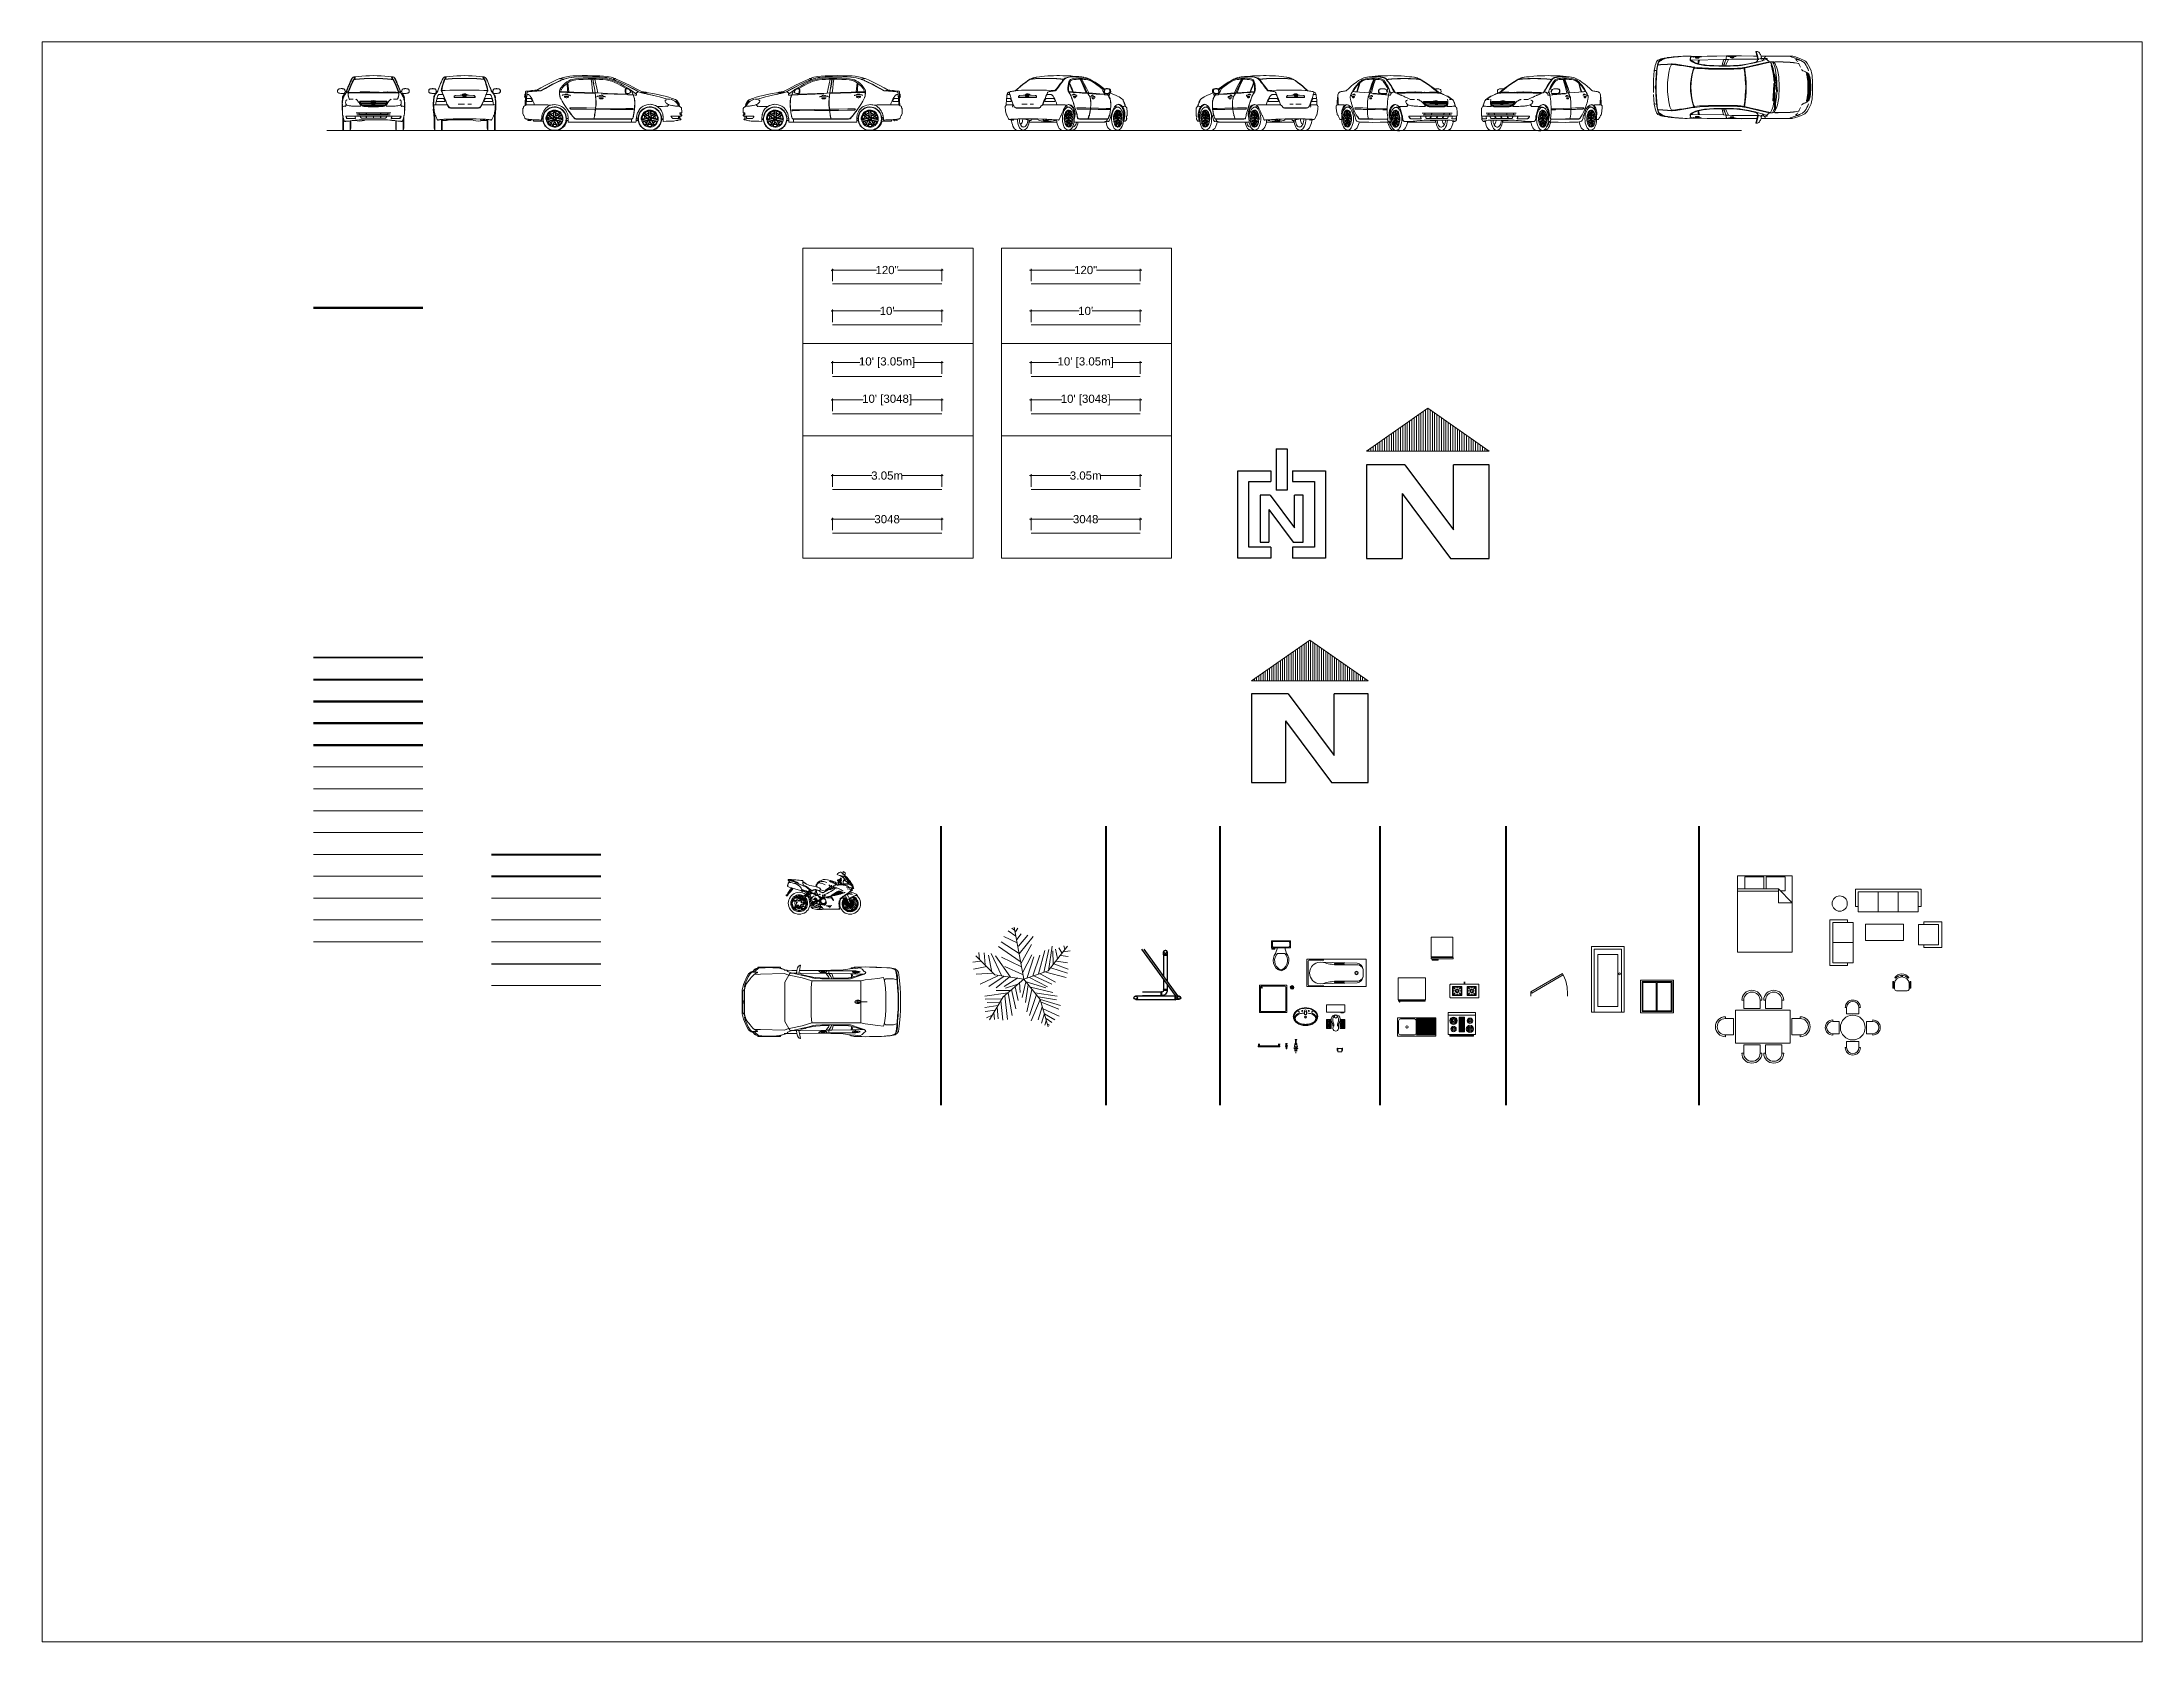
# Paper-space layout 'Layout1' of a CAD drawing. Header units: inches. Extents: x 1.05 to 9.45, y 0.8 to 7.2.
# The model-space entities are those that its viewports show. They can reach past a viewport. Long polylines and large blocks are cut down to what shows.
import ezdxf

# ---------------------------------------------------------------- set-up
doc = ezdxf.new("R2010")
doc.units = ezdxf.units.IN
doc.header["$MEASUREMENT"] = 0
doc.linetypes.add('DASHDOT', pattern=[1, 0.5, -0.25, 0, -0.25])
doc.linetypes.add('DASHED', pattern=[0.75, 0.5, -0.25])
doc.layers.get('Defpoints').update_dxf_attribs({"color": 220})
for name, color, linetype, lineweight in [('Base Line', 215, 'Continuous', 120), ('CAR', 173, 'Continuous', 13), ('Dim', 160, 'Continuous', 9), ('DIMENSION', 20, 'Continuous', 9), ('DOOR_0.09', 44, 'Continuous', 9), ('ELEV_LINE_0.09', 63, 'Continuous', 9), ('ELEV_LINE_0.35', 172, 'Continuous', 35), ('ELEV_LINE_0.4', 30, 'Continuous', 40), ('ELEV_LINE_0.5', 3, 'Continuous', 50), ('ELEV_LINE_0.6', 240, 'Continuous', 60), ('ELEV_LINE_0.7', 4, 'Continuous', 70), ('FURNITURE', 36, 'Continuous', 15), ('FURNITURE_0.09', 36, 'Continuous', 9), ('GLASS_0.20', 131, 'Continuous', 20), ('Grass_0.20', 104, 'Continuous', 20), ('GRID LINE_0.09', 250, 'Continuous', 9), ('Hach-BRICK-Solid_0.13', 34, 'Continuous', 13), ('Hach-BRICK_0.09', 32, 'Continuous', 9), ('Hach-CON-Solid_0.20', 7, 'Continuous', 20), ('Hach-CON_0.20', 1, 'Continuous', 20), ('Kitchen Fixture', 213, 'Continuous', 15), ('TEXT', 7, 'Continuous', 13), ('Title Box', 162, 'Continuous', 50), ('Toilet Fixture_0.09', 54, 'Continuous', 9), ('Toilet Pipes_0.30', 24, 'Continuous', 30), ('TREES_0.15', 106, 'Continuous', 15), ('WALL', 7, 'Continuous', 40), ('WALL_0.40', 7, 'Continuous', 40), ('WALL_ABOVE_0.18', 143, 'DASHED', 18), ('WALL_BELOW_0.13', 251, 'Continuous', 13), ('WALL_BELOW_0.18', 252, 'Continuous', 18), ('WALL_BELOW_0.25', 253, 'Continuous', 25), ('Water', 150, 'DASHDOT', 15)]:
    doc.layers.add(name, color=color, linetype=linetype, lineweight=lineweight)
doc.layers.add('Hach_Ref_0.09', color=90, linetype='Continuous', lineweight=9, plot=False)
doc.styles.get("Standard").update_dxf_attribs({"font": 'Arial.ttf'})
doc.dimstyles.new('Feet', dxfattribs={"dimtxt": 9, "dimasz": 2.4, "dimexe": 1.5, "dimexo": 3, "dimgap": 0, "dimtad": 0, "dimtoh": 1, "dimlunit": 4, "dimtxsty": 'Standard', "dimblk": 'ARCHTICK', "dimcen": 6, "dimdle": 1.5, "dimclrd": 256, "dimclre": 256, "dimclrt": 256, "dimadec": 0, "dimazin": 0, "dimtfac": 0.75, "dimtmove": 1, "dimatfit": 0, "dimfxl": 1, "dimlwd": -1, "dimlwe": -1, "dimarcsym": 0})
doc.dimstyles.new('feet & meter', dxfattribs={"dimtxt": 9, "dimasz": 2.4, "dimexe": 1.5, "dimexo": 3, "dimgap": 0, "dimtad": 0, "dimtoh": 1, "dimlunit": 4, "dimtxsty": 'Standard', "dimblk": 'ARCHTICK', "dimcen": 6, "dimdle": 1.5, "dimclrd": 256, "dimclre": 256, "dimclrt": 256, "dimadec": 0, "dimazin": 0, "dimtfac": 0.75, "dimtmove": 1, "dimatfit": 0, "dimfxl": 1, "dimlwd": -1, "dimlwe": -1, "dimarcsym": 0})
doc.dimstyles.new('feet & mm', dxfattribs={"dimtxt": 9, "dimasz": 2.4, "dimexe": 1.5, "dimexo": 3, "dimgap": 0, "dimtad": 0, "dimtoh": 1, "dimlunit": 4, "dimtxsty": 'Standard', "dimblk": 'ARCHTICK', "dimcen": 6, "dimdle": 1.5, "dimclrd": 256, "dimclre": 256, "dimclrt": 256, "dimadec": 0, "dimazin": 0, "dimtfac": 0.75, "dimtmove": 1, "dimatfit": 0, "dimfxl": 1, "dimlwd": -1, "dimlwe": -1, "dimarcsym": 0})
doc.dimstyles.new('Inch', dxfattribs={"dimtxt": 9, "dimasz": 2.4, "dimexe": 1.5, "dimexo": 3, "dimgap": 0, "dimtad": 0, "dimtoh": 1, "dimlunit": 5, "dimtxsty": 'Standard', "dimblk": 'ARCHTICK', "dimcen": 6, "dimdle": 1.5, "dimclrd": 256, "dimclre": 256, "dimclrt": 256, "dimadec": 0, "dimazin": 0, "dimtfac": 0.75, "dimtmove": 1, "dimatfit": 0, "dimfxl": 1, "dimlwd": -1, "dimlwe": -1, "dimarcsym": 0})
doc.dimstyles.new('meter', dxfattribs={"dimtxt": 9, "dimasz": 2.4, "dimexe": 1.5, "dimexo": 3, "dimgap": 0, "dimtad": 0, "dimtoh": 1, "dimlfac": 0.0254, "dimdsep": 46, "dimtxsty": 'Standard', "dimblk": 'ARCHTICK', "dimcen": 6, "dimdle": 1.5, "dimclrd": 256, "dimclre": 256, "dimclrt": 256, "dimadec": 0, "dimazin": 0, "dimtfac": 0.75, "dimtmove": 1, "dimatfit": 0, "dimfxl": 1, "dimlwd": -1, "dimlwe": -1, "dimarcsym": 0})
doc.dimstyles.new('mm', dxfattribs={"dimtxt": 9, "dimasz": 2.4, "dimexe": 1.5, "dimexo": 3, "dimgap": 0, "dimtad": 0, "dimtoh": 1, "dimdec": 0, "dimlfac": 25.4, "dimdsep": 46, "dimtxsty": 'Standard', "dimblk": 'ARCHTICK', "dimcen": 6, "dimdle": 1.5, "dimclrd": 256, "dimclre": 256, "dimclrt": 256, "dimadec": 0, "dimazin": 0, "dimtfac": 0.75, "dimtdec": 0, "dimtmove": 1, "dimatfit": 0, "dimfxl": 1, "dimlwd": -1, "dimlwe": -1, "dimarcsym": 0})

psp = doc.layouts.get("Layout1")

msp = doc.modelspace()

# ---------------------------------------------------------------- texts
at = {"layer": 'Toilet Pipes_0.30', "ltscale": 9, "insert": (2935.639, 261.73), "char_height": 3, "width": 3.07031, "attachment_point": 1}
msp.add_mtext('w', dxfattribs=at)

# ---------------------------------------------------------------- blocks, each defined once
blk = doc.blocks.new('_ArchTick')
at = {"color": 0, "linetype": 'ByBlock', "const_width": 0.15}
blk.add_lwpolyline([(-0.5, -0.5), (0.5, 0.5)], dxfattribs=at)
blk = doc.blocks.new('*D62')
at = {"layer": 'Defpoints', "color": 0, "ltscale": 5, "transparency": 16777216}
for p in [(2774.8, 1014), (2774.8, 998.8), (2894.8, 998.8)]:
    blk.add_point(p, dxfattribs=at)
at = {"layer": 'Dim', "ltscale": 5, "transparency": 16777216}
for p, q in [((2774.8, 1001.8), (2774.8, 1015.5)), ((2894.8, 1001.8), (2894.8, 1015.5)), ((2773.3, 1014), (2827.5, 1014)), ((2896.3, 1014), (2842, 1014))]:
    blk.add_line(p, q, dxfattribs=at)
at = {"layer": 'Dim', "ltscale": 5, "transparency": 16777216, "xscale": 2.4, "yscale": 2.4, "zscale": 2.4, "rotation": 180}
blk.add_blockref('_ArchTick', (2774.8, 1014), dxfattribs=at)
at = {"layer": 'Dim', "ltscale": 5, "transparency": 16777216, "xscale": 2.4, "yscale": 2.4, "zscale": 2.4}
blk.add_blockref('_ArchTick', (2894.8, 1014), dxfattribs=at)
at = {"layer": 'Dim', "ltscale": 5, "transparency": 16777216, "insert": (2834.8, 1014), "char_height": 9, "attachment_point": 5}
blk.add_mtext("10'", dxfattribs=at)
blk = doc.blocks.new('*D63')
at = {"layer": 'Defpoints', "color": 0, "ltscale": 5, "transparency": 16777216}
for p in [(2774.8, 916.3), (2774.8, 901), (2894.8, 901)]:
    blk.add_point(p, dxfattribs=at)
at = {"layer": 'Dim', "ltscale": 5, "transparency": 16777216}
for p, q in [((2773.3, 916.3), (2808.5, 916.3)), ((2774.8, 904), (2774.8, 917.8)), ((2896.3, 916.3), (2861.1, 916.3)), ((2894.8, 904), (2894.8, 917.8))]:
    blk.add_line(p, q, dxfattribs=at)
at = {"layer": 'Dim', "ltscale": 5, "transparency": 16777216, "xscale": 2.4, "yscale": 2.4, "zscale": 2.4, "rotation": 180}
blk.add_blockref('_ArchTick', (2774.8, 916.3), dxfattribs=at)
at = {"layer": 'Dim', "ltscale": 5, "transparency": 16777216, "xscale": 2.4, "yscale": 2.4, "zscale": 2.4}
blk.add_blockref('_ArchTick', (2894.8, 916.3), dxfattribs=at)
at = {"layer": 'Dim', "ltscale": 5, "transparency": 16777216, "insert": (2834.8, 916.3), "char_height": 9, "attachment_point": 5}
blk.add_mtext("10' [3048]", dxfattribs=at)
blk = doc.blocks.new('*D64')
at = {"layer": 'Defpoints', "color": 0, "ltscale": 5, "transparency": 16777216}
for p in [(2774.8, 833.3), (2774.8, 818.1), (2894.8, 818.1)]:
    blk.add_point(p, dxfattribs=at)
at = {"layer": 'Dim', "ltscale": 5, "transparency": 16777216}
for p, q in [((2773.3, 833.3), (2818, 833.3)), ((2774.8, 821.1), (2774.8, 834.8)), ((2896.3, 833.3), (2851.6, 833.3)), ((2894.8, 821.1), (2894.8, 834.8))]:
    blk.add_line(p, q, dxfattribs=at)
at = {"layer": 'Dim', "ltscale": 5, "transparency": 16777216, "xscale": 2.4, "yscale": 2.4, "zscale": 2.4, "rotation": 180}
blk.add_blockref('_ArchTick', (2774.8, 833.3), dxfattribs=at)
at = {"layer": 'Dim', "ltscale": 5, "transparency": 16777216, "xscale": 2.4, "yscale": 2.4, "zscale": 2.4}
blk.add_blockref('_ArchTick', (2894.8, 833.3), dxfattribs=at)
at = {"layer": 'Dim', "ltscale": 5, "transparency": 16777216, "insert": (2834.8, 833.3), "char_height": 9, "attachment_point": 5}
blk.add_mtext('3.05m', dxfattribs=at)
blk = doc.blocks.new('*D65')
at = {"layer": 'Defpoints', "color": 0, "ltscale": 5, "transparency": 16777216}
for p in [(2774.8, 785.4), (2774.8, 770.2), (2894.8, 770.2)]:
    blk.add_point(p, dxfattribs=at)
at = {"layer": 'Dim', "ltscale": 5, "transparency": 16777216}
for p, q in [((2773.3, 785.4), (2821.3, 785.4)), ((2774.8, 773.2), (2774.8, 786.9)), ((2896.3, 785.4), (2848.3, 785.4)), ((2894.8, 773.2), (2894.8, 786.9))]:
    blk.add_line(p, q, dxfattribs=at)
at = {"layer": 'Dim', "ltscale": 5, "transparency": 16777216, "xscale": 2.4, "yscale": 2.4, "zscale": 2.4, "rotation": 180}
blk.add_blockref('_ArchTick', (2774.8, 785.4), dxfattribs=at)
at = {"layer": 'Dim', "ltscale": 5, "transparency": 16777216, "xscale": 2.4, "yscale": 2.4, "zscale": 2.4}
blk.add_blockref('_ArchTick', (2894.8, 785.4), dxfattribs=at)
at = {"layer": 'Dim', "ltscale": 5, "transparency": 16777216, "insert": (2834.8, 785.4), "char_height": 9, "attachment_point": 5}
blk.add_mtext('3048', dxfattribs=at)
blk = doc.blocks.new('*D66')
at = {"layer": 'Defpoints', "color": 0, "ltscale": 5, "transparency": 16777216}
for p in [(2774.8, 957.3), (2774.8, 942.1), (2894.8, 942.1)]:
    blk.add_point(p, dxfattribs=at)
at = {"layer": 'Dim', "ltscale": 5, "transparency": 16777216}
for p, q in [((2773.3, 957.3), (2805.1, 957.3)), ((2774.8, 945.1), (2774.8, 958.8)), ((2896.3, 957.3), (2864.5, 957.3)), ((2894.8, 945.1), (2894.8, 958.8))]:
    blk.add_line(p, q, dxfattribs=at)
at = {"layer": 'Dim', "ltscale": 5, "transparency": 16777216, "xscale": 2.4, "yscale": 2.4, "zscale": 2.4, "rotation": 180}
blk.add_blockref('_ArchTick', (2774.8, 957.3), dxfattribs=at)
at = {"layer": 'Dim', "ltscale": 5, "transparency": 16777216, "xscale": 2.4, "yscale": 2.4, "zscale": 2.4}
blk.add_blockref('_ArchTick', (2894.8, 957.3), dxfattribs=at)
at = {"layer": 'Dim', "ltscale": 5, "transparency": 16777216, "insert": (2834.8, 957.3), "char_height": 9, "attachment_point": 5}
blk.add_mtext("10' [3.05m]", dxfattribs=at)
blk = doc.blocks.new('*D67')
at = {"layer": 'Defpoints', "color": 0, "ltscale": 5, "transparency": 16777216}
for p in [(2556.8, 1014), (2556.8, 998.8), (2676.8, 998.8)]:
    blk.add_point(p, dxfattribs=at)
at = {"layer": 'DIMENSION', "ltscale": 5, "transparency": 16777216}
for p, q in [((2556.8, 1001.8), (2556.8, 1015.5)), ((2676.8, 1001.8), (2676.8, 1015.5)), ((2555.3, 1014), (2609.5, 1014)), ((2678.3, 1014), (2624, 1014))]:
    blk.add_line(p, q, dxfattribs=at)
at = {"layer": 'DIMENSION', "ltscale": 5, "transparency": 16777216, "xscale": 2.4, "yscale": 2.4, "zscale": 2.4, "rotation": 180}
blk.add_blockref('_ArchTick', (2556.8, 1014), dxfattribs=at)
at = {"layer": 'DIMENSION', "ltscale": 5, "transparency": 16777216, "xscale": 2.4, "yscale": 2.4, "zscale": 2.4}
blk.add_blockref('_ArchTick', (2676.8, 1014), dxfattribs=at)
at = {"layer": 'DIMENSION', "ltscale": 5, "transparency": 16777216, "insert": (2616.8, 1014), "char_height": 9, "attachment_point": 5}
blk.add_mtext("10'", dxfattribs=at)
blk = doc.blocks.new('*D68')
at = {"layer": 'Defpoints', "color": 0, "ltscale": 5, "transparency": 16777216}
for p in [(2556.8, 916.3), (2556.8, 901), (2676.8, 901)]:
    blk.add_point(p, dxfattribs=at)
at = {"layer": 'DIMENSION', "ltscale": 5, "transparency": 16777216}
for p, q in [((2555.3, 916.3), (2590.5, 916.3)), ((2556.8, 904), (2556.8, 917.8)), ((2678.3, 916.3), (2643, 916.3)), ((2676.8, 904), (2676.8, 917.8))]:
    blk.add_line(p, q, dxfattribs=at)
at = {"layer": 'DIMENSION', "ltscale": 5, "transparency": 16777216, "xscale": 2.4, "yscale": 2.4, "zscale": 2.4, "rotation": 180}
blk.add_blockref('_ArchTick', (2556.8, 916.3), dxfattribs=at)
at = {"layer": 'DIMENSION', "ltscale": 5, "transparency": 16777216, "xscale": 2.4, "yscale": 2.4, "zscale": 2.4}
blk.add_blockref('_ArchTick', (2676.8, 916.3), dxfattribs=at)
at = {"layer": 'DIMENSION', "ltscale": 5, "transparency": 16777216, "insert": (2616.8, 916.3), "char_height": 9, "attachment_point": 5}
blk.add_mtext("10' [3048]", dxfattribs=at)
blk = doc.blocks.new('*D69')
at = {"layer": 'Defpoints', "color": 0, "ltscale": 5, "transparency": 16777216}
for p in [(2556.8, 833.3), (2556.8, 818.1), (2676.8, 818.1)]:
    blk.add_point(p, dxfattribs=at)
at = {"layer": 'DIMENSION', "ltscale": 5, "transparency": 16777216}
for p, q in [((2555.3, 833.3), (2599.9, 833.3)), ((2556.8, 821.1), (2556.8, 834.8)), ((2678.3, 833.3), (2633.6, 833.3)), ((2676.8, 821.1), (2676.8, 834.8))]:
    blk.add_line(p, q, dxfattribs=at)
at = {"layer": 'DIMENSION', "ltscale": 5, "transparency": 16777216, "xscale": 2.4, "yscale": 2.4, "zscale": 2.4, "rotation": 180}
blk.add_blockref('_ArchTick', (2556.8, 833.3), dxfattribs=at)
at = {"layer": 'DIMENSION', "ltscale": 5, "transparency": 16777216, "xscale": 2.4, "yscale": 2.4, "zscale": 2.4}
blk.add_blockref('_ArchTick', (2676.8, 833.3), dxfattribs=at)
at = {"layer": 'DIMENSION', "ltscale": 5, "transparency": 16777216, "insert": (2616.8, 833.3), "char_height": 9, "attachment_point": 5}
blk.add_mtext('3.05m', dxfattribs=at)
blk = doc.blocks.new('*D70')
at = {"layer": 'Defpoints', "color": 0, "ltscale": 5, "transparency": 16777216}
for p in [(2556.8, 785.4), (2556.8, 770.2), (2676.8, 770.2)]:
    blk.add_point(p, dxfattribs=at)
at = {"layer": 'DIMENSION', "ltscale": 5, "transparency": 16777216}
for p, q in [((2555.3, 785.4), (2603.3, 785.4)), ((2556.8, 773.2), (2556.8, 786.9)), ((2678.3, 785.4), (2630.3, 785.4)), ((2676.8, 773.2), (2676.8, 786.9))]:
    blk.add_line(p, q, dxfattribs=at)
at = {"layer": 'DIMENSION', "ltscale": 5, "transparency": 16777216, "xscale": 2.4, "yscale": 2.4, "zscale": 2.4, "rotation": 180}
blk.add_blockref('_ArchTick', (2556.8, 785.4), dxfattribs=at)
at = {"layer": 'DIMENSION', "ltscale": 5, "transparency": 16777216, "xscale": 2.4, "yscale": 2.4, "zscale": 2.4}
blk.add_blockref('_ArchTick', (2676.8, 785.4), dxfattribs=at)
at = {"layer": 'DIMENSION', "ltscale": 5, "transparency": 16777216, "insert": (2616.8, 785.4), "char_height": 9, "attachment_point": 5}
blk.add_mtext('3048', dxfattribs=at)
blk = doc.blocks.new('*D71')
at = {"layer": 'Defpoints', "color": 0, "ltscale": 5, "transparency": 16777216}
for p in [(2556.8, 957.3), (2556.8, 942.1), (2676.8, 942.1)]:
    blk.add_point(p, dxfattribs=at)
at = {"layer": 'DIMENSION', "ltscale": 5, "transparency": 16777216}
for p, q in [((2555.3, 957.3), (2587, 957.3)), ((2556.8, 945.1), (2556.8, 958.8)), ((2678.3, 957.3), (2646.5, 957.3)), ((2676.8, 945.1), (2676.8, 958.8))]:
    blk.add_line(p, q, dxfattribs=at)
at = {"layer": 'DIMENSION', "ltscale": 5, "transparency": 16777216, "xscale": 2.4, "yscale": 2.4, "zscale": 2.4, "rotation": 180}
blk.add_blockref('_ArchTick', (2556.8, 957.3), dxfattribs=at)
at = {"layer": 'DIMENSION', "ltscale": 5, "transparency": 16777216, "xscale": 2.4, "yscale": 2.4, "zscale": 2.4}
blk.add_blockref('_ArchTick', (2676.8, 957.3), dxfattribs=at)
at = {"layer": 'DIMENSION', "ltscale": 5, "transparency": 16777216, "insert": (2616.8, 957.3), "char_height": 9, "attachment_point": 5}
blk.add_mtext("10' [3.05m]", dxfattribs=at)
blk = doc.blocks.new('A$C02D66FEF')
at = {"layer": 'TEXT', "lineweight": 30, "ltscale": 0.15}
for p, q in [((42, 120), (42, 74.7)), ((42, 120), (54, 120)), ((54, 120), (54, 74.7)), ((36, 96), (36, 84)), ((60, 96), (60, 84)), ((24.3, 69), (24.3, 17.7)), ((35.5, 69), (24.3, 69)), ((34, 53.3), (60.5, 17.7)), ((34, 53.3), (34, 17.7)), ((35.5, 69), (62, 33.4)), ((62, 33.4), (62, 69)), ((71.7, 69), (62, 69)), ((71.7, 17.7), (71.7, 69)), ((24.3, 17.7), (34, 17.7)), ((36, 12), (36, 0)), ((60, 12), (60, 0)), ((60.5, 17.7), (71.7, 17.7))]:
    blk.add_line(p, q, dxfattribs=at)
for points in [[(36, 0), (0, 0), (0, 96), (36, 96)], [(60, 96), (96, 96), (96, 0), (60, 0)], [(36, 12), (12, 12), (12, 84), (36, 84)], [(54, 74.7), (42, 74.7)], [(60, 84), (84, 84), (84, 12), (60, 12)]]:
    blk.add_lwpolyline(points, dxfattribs=at)
blk = doc.blocks.new('A$C3A24223F')
at = {"layer": 'Title Box', "lineweight": 13, "ltscale": 0.15}
h = blk.add_hatch(dxfattribs=at)
h.set_pattern_fill('ANSI31', color=256, scale=10, angle=45)
h.set_pattern_definition([(90, (-1566.0708, -248.1227), (-1.25, 2e-16), [])])
h.paths.add_polyline_path([(-33.7, 82.4), (-67.3, 58.8), (0, 58.8)])
at = {"layer": 'Title Box', "lineweight": 30, "ltscale": 0.15}
for p, q in [((-46.2, 51.3), (-67.3, 51.3)), ((-67.3, 51.3), (-67.3, 0)), ((-46.2, 51.3), (-19.6, 15.7)), ((0, 51.3), (-19.6, 51.3)), ((-19.6, 15.7), (-19.6, 51.3)), ((0, 0), (0, 51.3)), ((-47.7, 35.6), (-47.7, 0)), ((-47.7, 35.6), (-21.1, 0)), ((-67.3, 0), (-47.7, 0)), ((-21.1, 0), (0, 0))]:
    blk.add_line(p, q, dxfattribs=at)
at = {"layer": 'Title Box', "lineweight": 13, "ltscale": 0.15}
blk.add_lwpolyline([(-67.3, 58.8), (0, 58.8), (-33.7, 82.4), (-67.3, 58.8)], dxfattribs=at)
blk = doc.blocks.new('*D72')
at = {"layer": 'Defpoints', "color": 0, "ltscale": 5, "transparency": 16777216}
for p in [(2774.8, 1058.9), (2774.8, 1043.6), (2894.8, 1043.6)]:
    blk.add_point(p, dxfattribs=at)
at = {"layer": 'Dim', "ltscale": 5, "transparency": 16777216}
for p, q in [((2773.3, 1058.9), (2823, 1058.9)), ((2774.8, 1046.6), (2774.8, 1060.4)), ((2896.3, 1058.9), (2846.6, 1058.9)), ((2894.8, 1046.6), (2894.8, 1060.4))]:
    blk.add_line(p, q, dxfattribs=at)
at = {"layer": 'Dim', "ltscale": 5, "transparency": 16777216, "xscale": 2.4, "yscale": 2.4, "zscale": 2.4, "rotation": 180}
blk.add_blockref('_ArchTick', (2774.8, 1058.9), dxfattribs=at)
at = {"layer": 'Dim', "ltscale": 5, "transparency": 16777216, "xscale": 2.4, "yscale": 2.4, "zscale": 2.4}
blk.add_blockref('_ArchTick', (2894.8, 1058.9), dxfattribs=at)
at = {"layer": 'Dim', "ltscale": 5, "transparency": 16777216, "insert": (2834.8, 1058.9), "char_height": 9, "attachment_point": 5}
blk.add_mtext('120"', dxfattribs=at)
blk = doc.blocks.new('*D73')
at = {"layer": 'Defpoints', "color": 0, "ltscale": 5, "transparency": 16777216}
for p in [(2556.8, 1058.9), (2556.8, 1043.6), (2676.8, 1043.6)]:
    blk.add_point(p, dxfattribs=at)
at = {"layer": 'DIMENSION', "ltscale": 5, "transparency": 16777216}
for p, q in [((2555.3, 1058.9), (2605, 1058.9)), ((2556.8, 1046.6), (2556.8, 1060.4)), ((2678.3, 1058.9), (2628.5, 1058.9)), ((2676.8, 1046.6), (2676.8, 1060.4))]:
    blk.add_line(p, q, dxfattribs=at)
at = {"layer": 'DIMENSION', "ltscale": 5, "transparency": 16777216, "xscale": 2.4, "yscale": 2.4, "zscale": 2.4, "rotation": 180}
blk.add_blockref('_ArchTick', (2556.8, 1058.9), dxfattribs=at)
at = {"layer": 'DIMENSION', "ltscale": 5, "transparency": 16777216, "xscale": 2.4, "yscale": 2.4, "zscale": 2.4}
blk.add_blockref('_ArchTick', (2676.8, 1058.9), dxfattribs=at)
at = {"layer": 'DIMENSION', "ltscale": 5, "transparency": 16777216, "insert": (2616.8, 1058.9), "char_height": 9, "attachment_point": 5}
blk.add_mtext('120"', dxfattribs=at)
blk = doc.blocks.new('A$C12036F5F')
at = {"layer": 'CAR'}
for p, q in [((-28.2, 46.5), (-29.7, 42.9)), ((-28.2, 46.4), (-29.7, 42.9)), ((-28, 46.1), (-29, 44)), ((-28.5, 45.1), (-27.2, 48.1)), ((-28, 46.1), (-28.5, 44.9)), ((-25.9, 51.4), (-28.2, 46.4)), ((-26, 51), (-28.2, 46)), ((-28.2, 46), (-27.1, 48.5)), ((-27.8, 47.5), (-28.2, 46.5)), ((-27.9, 46.5), (-28, 46.1)), ((-27.9, 46.5), (-27.2, 48.1)), ((-27.9, 46.5), (-27.9, 46.5)), ((-27.9, 46.5), (-27.8, 46.5)), ((-27, 49.4), (-27.8, 47.5)), ((-27.4, 48.3), (-27.8, 47.5)), ((-27.7, 42.6), (-26.2, 46.2)), ((-27.2, 48.7), (-27.4, 48.3)), ((-27.4, 48.3), (-27.2, 48.6)), ((-27.2, 48.1), (-25.8, 51.3)), ((-27.2, 48.6), (-26.4, 50.8)), ((-26.9, 49.3), (-27.2, 48.7)), ((-27.2, 48.7), (-27, 49.2)), ((-27.1, 48.5), (-26, 51)), ((-27.1, 48.5), (-26.1, 50.8)), ((-27, 49.2), (-25.5, 52.6)), ((-26.1, 51.6), (-27, 49.4)), ((-26.9, 48.8), (-27, 48.5)), ((-26, 50.8), (-26.9, 48.8)), ((-26.6, 49.9), (-26.9, 49.3)), ((-26.7, 49.9), (-26.9, 49.3)), ((-26.7, 49.9), (-25.2, 53.2)), ((-26.7, 49.9), (-25.5, 52.6)), ((-26.3, 50.8), (-26.7, 49.9)), ((-25.9, 51.5), (-26.6, 49.9)), ((-26.5, 50.3), (-26.6, 49.9)), ((-26.3, 50.8), (-26.5, 50.3)), ((-26.5, 50.3), (-26.5, 50.3)), ((-26.4, 50.8), (-25.6, 52.5)), ((-25.2, 53.2), (-26.3, 50.8)), ((-26.2, 46.2), (-24.7, 49.8)), ((-25.3, 53.5), (-26.1, 51.6)), ((-26, 51), (-26.1, 50.8)), ((-25.8, 51.3), (-26, 51)), ((-25.9, 51.2), (-26, 51)), ((-24.6, 54), (-25.9, 51.5)), ((-24.9, 53.5), (-25.9, 51.4)), ((-25.8, 51.3), (-25.9, 51.2)), ((-25.9, 45.7), (-24.2, 49.5)), ((-25.4, 52.4), (-25.8, 51.3)), ((-25.8, 51.3), (-25.8, 51.3)), ((-25.6, 52.5), (-25.1, 53.6)), ((-25.5, 52.6), (-25, 53.6)), ((-25.4, 52.4), (-24.9, 53.5)), ((-24.8, 54.7), (-25.3, 53.5)), ((-25.2, 53.2), (-24.7, 54.4)), ((-25.2, 53.2), (-25.2, 53.2)), ((-25.1, 53.6), (-24.8, 54.4)), ((-24.9, 53.5), (-24.6, 54)), ((-24.4, 55.5), (-24.8, 54.7)), ((-24.8, 54.4), (-24.5, 54.9)), ((-24.7, 54.4), (-24.7, 54.4)), ((-24.7, 54.4), (-24.7, 54.4)), ((-24.7, 49.8), (-23.1, 53.1)), ((-24.6, 54), (-24, 55.3)), ((-24.5, 54.9), (-24.3, 55.3)), ((-24.1, 56.1), (-24.4, 55.5)), ((-24.3, 55.3), (-24.1, 55.7)), ((-24.2, 49.5), (-22.6, 53)), ((-23.9, 56.5), (-24.1, 56.1)), ((-24.1, 55.7), (-23.9, 56)), ((-24, 55.3), (-23.8, 55.8)), ((-23.7, 56.9), (-23.9, 56.5)), ((-23.9, 56), (-23.6, 56.2)), ((-23.8, 55.8), (-23.6, 56.1)), ((-23.5, 57.2), (-23.7, 56.9)), ((-23.6, 56.3), (-23.4, 56.6)), ((-23.6, 56.2), (-23.6, 56.3)), ((-23.6, 56.2), (-23.6, 56.3)), ((-23.6, 56.1), (-23.6, 56.2)), ((-23.2, 57.5), (-23.5, 57.2)), ((-23.4, 56.6), (-23.3, 56.8)), ((-23.3, 56.8), (-23.2, 57.2)), ((-22.8, 57.9), (-23.2, 57.5)), ((-23.1, 57.6), (-23.2, 57.5)), ((-23.2, 57.5), (-23.2, 57.5)), ((-23.2, 57.2), (-23.1, 57.4)), ((-23, 57.6), (-23.1, 57.6)), ((-23.1, 57.4), (-23, 57.5)), ((-23, 53.3), (-23.1, 53.1)), ((-23.1, 53.1), (-23, 53.3)), ((-23.1, 53.1), (-23.1, 53.1)), ((-23, 57.6), (-23, 57.6)), ((-23, 57.6), (-22.9, 57.6)), ((-23, 57.5), (-23, 57.6)), ((-23, 57.5), (-23, 57.6)), ((-23, 57.5), (-23, 57.5)), ((-23, 57.5), (-23, 57.5)), ((-23, 57.5), (-23, 57.5)), ((-23, 57.5), (-23, 57.5)), ((-22.7, 53.8), (-23, 53.3)), ((-23, 53.3), (-22.7, 53.8)), ((-23, 53.3), (-23, 53.3)), ((-23, 53.3), (-23, 53.3)), ((-23, 53.3), (-23, 53.3)), ((-23, 53.3), (-23, 53.3)), ((-22.9, 57.6), (-22.9, 57.6)), ((-22.9, 57.6), (-22.9, 57.6)), ((-22.8, 57.9), (-22.6, 58.1)), ((-22.7, 53.8), (-22, 55.1)), ((-22.1, 58.5), (-22.6, 58.1)), ((-22.6, 53), (-21, 56)), ((-22.1, 58.5), (-22, 58.5)), ((-21.6, 55.9), (-22.1, 55)), ((-22, 58.5), (-21.4, 58.8)), ((-21.5, 56.2), (-21.6, 56)), ((-19.4, 56.1), (-21.6, 56)), ((-21.6, 56), (-21.6, 55.9)), ((-21.5, 56.2), (-21.4, 56.2)), ((-21.4, 58.8), (-21.3, 58.8)), ((-21.1, 56.7), (-21.4, 56.2)), ((-21.4, 56.2), (-20.7, 56.3)), ((-20.4, 59), (-21.3, 58.8)), ((-20.9, 57.3), (-21.1, 56.7)), ((-21, 56), (-21, 56)), ((-21, 55.9), (-21, 55.9)), ((-21, 55.9), (-21, 55.9)), ((-20.8, 57.7), (-20.9, 57.3)), ((-20.7, 58.1), (-20.8, 57.7)), ((-20.5, 58.5), (-20.7, 58.1)), ((-20.7, 56.3), (-20.4, 56.8)), ((-20.7, 56.3), (-19.3, 56.4)), ((-20.4, 58.8), (-20.5, 58.5)), ((-19.7, 59.1), (-20.4, 59)), ((-20.4, 59), (-20.4, 58.9)), ((-20.4, 58.9), (-20.4, 58.8)), ((-20.4, 58.9), (-20.4, 58.9)), ((-20.4, 56.8), (-20.1, 57.4)), ((-20.1, 57.4), (-20, 57.8)), ((-20, 57.8), (-19.9, 58.1)), ((-19.9, 58.1), (-19.8, 58.6)), ((-19.8, 58.6), (-19.7, 58.8)), ((-16.3, 59.5), (-19.7, 59.1)), ((-19.6, 59), (-19.7, 59.1)), ((-19.7, 58.8), (-19.6, 59)), ((-19.6, 59), (-19.6, 59)), ((-15.3, 56.4), (-19.4, 56.1)), ((-19.3, 56.4), (-15.2, 56.7)), ((-12.4, 59.8), (-16.3, 59.5)), ((-10.1, 56.7), (-15.3, 56.4)), ((-15.2, 56.7), (-14.2, 56.7)), ((-14.5, 56.7), (-13.2, 56.8)), ((-13.2, 56.8), (-10.9, 56.9)), ((-8.3, 60.1), (-12.4, 59.8)), ((-11.6, 56.9), (-10.1, 57)), ((-10.1, 57), (-9.2, 57)), ((-4.7, 57), (-10.1, 56.7)), ((-9.6, 57), (-8.7, 57)), ((-8.7, 57), (-7.7, 57)), ((-4, 60.2), (-8.3, 60.1)), ((-8.2, 57.1), (-4.7, 57.2)), ((-4.7, 57.2), (0.2, 57.3)), ((0.2, 57.1), (-4.7, 57)), ((-4, 60.2), (0.2, 60.3)), ((4.4, 60.2), (0.2, 60.3)), ((0.2, 57.3), (5.1, 57.2)), ((5.1, 57), (0.2, 57.1)), ((8.6, 60.1), (4.4, 60.2)), ((5.1, 57.2), (8.5, 57.1)), ((10.5, 56.7), (5.1, 57)), ((8.1, 57), (9.1, 57)), ((12.8, 59.8), (8.6, 60.1)), ((9.1, 57), (10, 57)), ((9.6, 57), (10.5, 57)), ((10.5, 57), (11.9, 56.9)), ((15.7, 56.4), (10.5, 56.7)), ((11.3, 56.9), (13.5, 56.8)), ((16.7, 59.5), (12.8, 59.8)), ((13.5, 56.8), (14.9, 56.7)), ((14.6, 56.7), (15.6, 56.7)), ((15.6, 56.7), (19.7, 56.4)), ((19.7, 56.1), (15.7, 56.4)), ((20, 59.1), (16.7, 59.5)), ((19.7, 56.4), (21, 56.3)), ((21.9, 56), (19.7, 56.1)), ((20.8, 59), (20, 59.1)), ((20, 59.1), (20, 59)), ((20, 59), (20, 58.8)), ((20, 59), (20, 59)), ((20, 58.8), (20.1, 58.6)), ((20.1, 58.6), (20.3, 58.1)), ((20.3, 58.1), (20.4, 57.8)), ((20.4, 57.8), (20.5, 57.4)), ((20.5, 57.4), (20.7, 56.8)), ((20.7, 56.8), (21, 56.3)), ((20.8, 58.9), (20.8, 59)), ((21.7, 58.8), (20.8, 59)), ((20.8, 58.8), (20.8, 58.9)), ((20.8, 58.9), (20.8, 58.9)), ((20.9, 58.5), (20.8, 58.8)), ((21.1, 58.1), (20.9, 58.5)), ((21, 56.3), (21.8, 56.2)), ((21.1, 57.7), (21.1, 58.1)), ((21.3, 57.3), (21.1, 57.7)), ((21.5, 56.7), (21.3, 57.3)), ((21.3, 56), (21.3, 56)), ((21.3, 56), (23, 53)), ((21.3, 55.9), (21.3, 55.9)), ((21.8, 56.2), (21.5, 56.7)), ((21.7, 58.8), (21.8, 58.8)), ((21.8, 58.8), (22.4, 58.5)), ((21.9, 56), (21.8, 56.2)), ((21.8, 56.2), (21.8, 56.2)), ((21.9, 55.9), (21.9, 56)), ((22.4, 55), (21.9, 55.9)), ((22.4, 58.5), (22.5, 58.5)), ((22.4, 55.1), (23.1, 53.8)), ((23, 58.1), (22.5, 58.5)), ((23, 58.1), (23.2, 57.9)), ((23, 53), (24.6, 49.5)), ((23.4, 53.3), (23.1, 53.8)), ((23.1, 53.8), (23.4, 53.3)), ((23.6, 57.5), (23.2, 57.9)), ((23.3, 57.6), (23.3, 57.6)), ((23.3, 57.6), (23.3, 57.6)), ((23.4, 57.6), (23.3, 57.6)), ((23.4, 57.5), (23.3, 57.6)), ((23.3, 57.6), (23.4, 57.5)), ((23.3, 57.6), (23.3, 57.6)), ((23.6, 57.5), (23.4, 57.6)), ((23.4, 57.5), (23.4, 57.5)), ((23.4, 57.5), (23.4, 57.5)), ((23.4, 57.5), (23.4, 57.4)), ((23.4, 57.5), (23.4, 57.5)), ((23.4, 57.5), (23.4, 57.5)), ((23.4, 57.4), (23.6, 57.2)), ((23.4, 53.3), (23.4, 53.3)), ((23.4, 53.3), (23.4, 53.3)), ((23.5, 53.1), (23.4, 53.3)), ((23.4, 53.3), (23.4, 53.3)), ((23.4, 53.3), (23.4, 53.3)), ((23.4, 53.3), (23.5, 53.1)), ((23.5, 53.1), (23.5, 53.1)), ((23.5, 53.1), (25, 49.8)), ((23.9, 57.2), (23.6, 57.5)), ((23.6, 57.5), (23.6, 57.5)), ((23.6, 57.2), (23.7, 56.8)), ((23.7, 56.8), (23.8, 56.6)), ((23.8, 56.6), (23.9, 56.3)), ((24.1, 56.9), (23.9, 57.2)), ((23.9, 56.3), (24, 56.2)), ((23.9, 56.3), (23.9, 56.2)), ((23.9, 56.2), (24, 56.1)), ((24, 56.2), (24.3, 56)), ((24, 56.1), (24.1, 55.8)), ((24.3, 56.5), (24.1, 56.9)), ((24.1, 55.8), (24.4, 55.3)), ((24.5, 56.1), (24.3, 56.5)), ((24.3, 56), (24.5, 55.7)), ((24.4, 55.3), (25, 54)), ((24.8, 55.5), (24.5, 56.1)), ((24.5, 55.7), (24.7, 55.3)), ((24.6, 49.5), (26.2, 45.7)), ((24.7, 55.3), (24.9, 54.9)), ((25.2, 54.7), (24.8, 55.5)), ((24.9, 54.9), (25.2, 54.4)), ((25, 54.4), (25, 54.4)), ((25, 54.4), (25, 54.4)), ((25, 54.4), (25.6, 53.2)), ((26.3, 51.5), (25, 54)), ((25, 54), (25.2, 53.5)), ((25, 49.8), (26.6, 46.2)), ((25.7, 53.5), (25.2, 54.7)), ((25.2, 54.4), (25.5, 53.6)), ((26.3, 51.4), (25.2, 53.5)), ((25.2, 53.5), (25.7, 52.4)), ((25.4, 53.6), (25.8, 52.6)), ((25.5, 53.6), (26, 52.5)), ((25.6, 53.2), (25.6, 53.2)), ((25.6, 53.2), (27, 49.9)), ((26.6, 50.8), (25.6, 53.2)), ((26.4, 51.6), (25.7, 53.5)), ((25.7, 52.4), (26.2, 51.3)), ((25.8, 52.6), (27, 49.9)), ((25.9, 52.6), (27.3, 49.2)), ((26, 52.5), (26.7, 50.8)), ((26.3, 51), (26.2, 51.3)), ((26.2, 51.2), (26.2, 51.3)), ((26.2, 51.3), (27.6, 48.1)), ((26.2, 51.3), (26.2, 51.3)), ((26.3, 51), (26.2, 51.2)), ((27, 49.9), (26.3, 51.5)), ((28.6, 46.4), (26.3, 51.4)), ((26.4, 50.8), (26.3, 51)), ((28.6, 46), (26.3, 51)), ((26.3, 51), (27.5, 48.5)), ((27.3, 48.8), (26.4, 50.8)), ((26.4, 50.8), (27.5, 48.5)), ((27.3, 49.4), (26.4, 51.6)), ((27, 49.9), (26.6, 50.8)), ((26.8, 50.3), (26.6, 50.8)), ((26.6, 46.2), (28.1, 42.6)), ((26.7, 50.8), (27.6, 48.6)), ((26.8, 50.3), (26.8, 50.3)), ((27, 49.9), (26.8, 50.3)), ((27.3, 49.3), (27, 49.9)), ((27, 49.9), (27.3, 49.3)), ((28.1, 47.5), (27.3, 49.4)), ((27.6, 48.7), (27.3, 49.3)), ((27.3, 49.2), (27.6, 48.7)), ((27.4, 48.5), (27.3, 48.8)), ((27.5, 48.5), (28.6, 46)), ((27.7, 48.3), (27.6, 48.7)), ((27.6, 48.6), (27.7, 48.3)), ((27.6, 48.1), (28.3, 46.5)), ((27.6, 48.1), (28.9, 45.1)), ((28.1, 47.5), (27.7, 48.3)), ((28.5, 46.5), (28.1, 47.5)), ((28.2, 46.5), (28.2, 46.5)), ((28.2, 46.5), (28.3, 46.5)), ((28.4, 46.1), (28.2, 46.5)), ((29.4, 44), (28.4, 46.1)), ((28.9, 44.9), (28.4, 46.1)), ((30, 42.9), (28.5, 46.5)), ((30, 42.9), (28.6, 46.4)), ((-39.1, 43.8), (-39.2, 43.3)), ((-39.2, 43.3), (-39.2, 42.8)), ((-39.2, 42.8), (-39.1, 42.3)), ((-39, 44.2), (-39.1, 43.8)), ((-39.1, 42.3), (-39, 42.1)), ((-38.9, 44.8), (-39, 44.5)), ((-39, 44.5), (-39, 44.2)), ((-39, 42.1), (-38.9, 42)), ((-38.9, 44.8), (-38.8, 44.9)), ((-38.9, 42), (-38.8, 41.8)), ((-38.6, 45.2), (-38.8, 44.9)), ((-38.8, 41.8), (-38.6, 41.6)), ((-38.6, 45.2), (-38.6, 45.2)), ((-38.5, 45.2), (-38.6, 45.2)), ((-38.6, 41.6), (-38.4, 41.5)), ((-38.2, 45.4), (-38.5, 45.2)), ((-38.4, 41.5), (-38.1, 41.3)), ((-38.3, 41.4), (-38.4, 41.5)), ((-38.3, 41.4), (-38.3, 41.4)), ((-38.3, 41.4), (-38.3, 41.4)), ((-38.3, 41.4), (-38.1, 41.3)), ((-38, 45.5), (-38.2, 45.4)), ((-38, 41.3), (-38.1, 41.3)), ((-38, 45.5), (-37.8, 45.6)), ((-38, 41.3), (-37.5, 41.1)), ((-37.7, 45.7), (-37.8, 45.6)), ((-37.8, 45.6), (-37.7, 45.7)), ((-37.5, 41.1), (-37.8, 41.2)), ((-37.4, 45.8), (-37.7, 45.7)), ((-37.4, 45.8), (-37.7, 45.7)), ((-37.4, 41.1), (-37.5, 41.1)), ((-37.2, 45.8), (-37.4, 45.8)), ((-37.2, 45.8), (-37.4, 45.8)), ((-37.4, 41.1), (-37.2, 41.1)), ((-36.9, 45.9), (-37.2, 45.8)), ((-37.2, 41.1), (-36.6, 40.9)), ((-37.2, 41.1), (-36.6, 40.9)), ((-36.2, 45.9), (-36.9, 45.9)), ((-36.2, 45.9), (-36.9, 45.9)), ((-36.6, 40.9), (-35.6, 40.8)), ((-35.3, 46), (-36.2, 45.9)), ((-35.3, 46), (-36.2, 45.9)), ((-35.6, 40.8), (-34.6, 40.7)), ((-34.3, 46), (-35.3, 46)), ((-34.3, 46), (-35.3, 46)), ((-34.6, 40.7), (-34, 40.7)), ((-33.7, 45.9), (-34.3, 46)), ((-33.7, 45.9), (-34.3, 46)), ((-34.2, 24.5), (-34.3, 23.8)), ((-34.3, 23.8), (-34.2, 23.6)), ((-34.3, 23.8), (-34.1, 23.2)), ((-34, 32.5), (-34.2, 30.6)), ((-34.1, 31.9), (-34.2, 30.5)), ((-34.1, 31.9), (-34.2, 30.6)), ((-34.2, 30.6), (-34.2, 30.6)), ((-34.2, 30.6), (-34.2, 30.5)), ((-34.2, 30.5), (-34.2, 30)), ((-34.2, 30.5), (-34.2, 30.5)), ((-34.2, 30.5), (-34.2, 30)), ((-34.2, 30), (-34.2, 27.9)), ((-34.2, 27.9), (-34.1, 24.7)), ((-34.2, 24.5), (-34.2, 24.7)), ((-34.1, 24.7), (-34.2, 24.7)), ((-34.2, 24.2), (-34.2, 24.5)), ((-34.1, 24.1), (-34.2, 24.2)), ((-34.2, 23.6), (-34.1, 23.2)), ((-34, 23), (-34.2, 23.5)), ((-34.1, 31.9), (-34, 32.5)), ((-34, 29.2), (-34.1, 28.6)), ((-34.1, 28.6), (-34.1, 28.4)), ((-34.1, 28.6), (-34.1, 28.4)), ((-34.1, 27.6), (-34, 28.4)), ((-34.1, 28.4), (-34.1, 28.3)), ((-34.1, 26.9), (-34.1, 28.3)), ((-34.1, 28.2), (-34.1, 27.1)), ((-34.1, 26.7), (-34.1, 27.6)), ((-34.1, 26.8), (-34.1, 27.1)), ((-34.1, 26.8), (-34.1, 26.9)), ((-34.1, 26.8), (-34.1, 26.8)), ((-34.1, 26.8), (-34.1, 26.7)), ((-34.1, 26.7), (-34.1, 26.8)), ((-34.1, 26.7), (-34.1, 26.7)), ((-34.1, 26.7), (-34.1, 26.7)), ((-34.1, 26.7), (-34.1, 26.7)), ((-34.1, 26.7), (-34.1, 26.7)), ((-34.1, 26.7), (-34.1, 26.7)), ((-34.1, 26.7), (-34.1, 26.7)), ((-34.1, 26.6), (-34.1, 26.7)), ((-34, 25.8), (-34.1, 26.6)), ((-34.1, 24.7), (-34.1, 24.5)), ((-34.1, 24.1), (-34.1, 24.1)), ((-34.1, 24), (-34.1, 24.1)), ((-34.1, 23.8), (-34.1, 24)), ((-34.1, 23.6), (-34.1, 23.8)), ((-34, 23.3), (-34.1, 23.6)), ((-34.1, 23.2), (-34, 23)), ((-34, 40.7), (-33.3, 40.6)), ((-33.9, 34.2), (-34, 32.5)), ((-34, 32.5), (-34, 32.5)), ((-33.9, 31.1), (-34, 30.2)), ((-34, 30.1), (-33.9, 30.5)), ((-33.9, 30.3), (-34, 30)), ((-34, 30.2), (-34, 30.1)), ((-34, 30), (-34, 30.1)), ((-34, 29.9), (-34, 30)), ((-34, 29.9), (-34, 29.2)), ((-34, 28.8), (-33.9, 28.6)), ((-34, 28.7), (-34, 28.8)), ((-34, 28.4), (-34, 28.7)), ((-34, 25.8), (-34, 23.4)), ((-34, 25.3), (-34, 25.8)), ((-34, 24.6), (-34, 25.3)), ((-34, 24.6), (-33.9, 23.4)), ((-34, 23.7), (-34, 24.6)), ((-33.9, 23.1), (-34, 23.7)), ((-34, 23.7), (-33.9, 23.4)), ((-34, 23.4), (-33.9, 22.8)), ((-34, 23.1), (-34, 23.3)), ((-34, 23), (-34, 23.1)), ((-33.9, 34.2), (-33.5, 36.1)), ((-33.9, 34.2), (-33.9, 34.2)), ((-33.7, 32.6), (-33.9, 31.1)), ((-33.7, 32.2), (-33.9, 31)), ((-33.9, 31), (-33.9, 30.5)), ((-33.9, 30.5), (-33.9, 30.9)), ((-33.9, 30.3), (-33.9, 30.4)), ((-33.9, 28.6), (-33.9, 28.1)), ((-33.9, 28.1), (-33.9, 27.4)), ((-33.9, 27.4), (-33.9, 26.5)), ((-33.7, 26.5), (-33.9, 26.4)), ((-33.7, 26.5), (-33.9, 26.5)), ((-33.2, 26.5), (-33.9, 26.5)), ((-33.9, 26.4), (-33.9, 25.1)), ((-33.6, 26.4), (-33.9, 26.4)), ((-33.9, 25.1), (-33.9, 23.7)), ((-33.9, 23.7), (-33.9, 23.1)), ((-33.9, 23.1), (-33.9, 22.8)), ((-33.2, 45.9), (-33.7, 45.9)), ((-33.2, 45.9), (-33.7, 45.9)), ((-33.7, 45.9), (-33.7, 45.9)), ((-33.7, 36.6), (-33.6, 36.7)), ((-33.7, 36.4), (-33.7, 36.6)), ((-33.7, 36.3), (-33.7, 36.4)), ((-33.7, 36.2), (-33.7, 36.3)), ((-33.6, 36.1), (-33.7, 36.2)), ((-33.7, 35.1), (-33.6, 35.4)), ((-33.6, 35.3), (-33.7, 35)), ((-33.7, 34.9), (-33.7, 35.1)), ((-33.7, 35), (-33.7, 34.9)), ((-33.7, 34.9), (-33.7, 34.8)), ((-33.7, 34.8), (-33.7, 34.9)), ((-33.7, 34.8), (-33.7, 34.8)), ((-33.7, 34.8), (-33.7, 34.8)), ((-33.3, 34.6), (-33.7, 32.6)), ((-33.4, 34.1), (-33.7, 32.2)), ((-33.5, 33.1), (-33.7, 32.2)), ((-33.4, 26.5), (-33.7, 26.5)), ((-33.6, 36.9), (-33.5, 37.2)), ((-33.6, 36.7), (-33.6, 36.9)), ((-33.5, 36.1), (-33.6, 36.1)), ((-33.6, 35.4), (-33.5, 35.8)), ((-33.5, 35.6), (-33.6, 35.3)), ((-33.5, 26.4), (-33.6, 26.4)), ((-33.5, 37.2), (-33.4, 37.4)), ((-33.5, 36.1), (-33.5, 36.1)), ((-33.5, 36.1), (-33.5, 35.6)), ((-33.5, 35.8), (-33.5, 36.1)), ((-33.5, 36.1), (-33.5, 36.1)), ((-33.5, 36.1), (-33.5, 36.1)), ((-33.5, 36.1), (-33.5, 36.1)), ((-33.5, 33.1), (-33.3, 33.9)), ((-33.4, 37.4), (-33.3, 37.6)), ((-33.3, 34.3), (-33.4, 34.1)), ((-33.3, 34.2), (-33.4, 34.1)), ((-33.4, 26.5), (-33.4, 26.5)), ((-33.2, 26.5), (-33.4, 26.5)), ((-33.3, 40.6), (-32.7, 40.6)), ((-33.3, 37.6), (-33.3, 37.7)), ((-33.2, 37.7), (-33.3, 37.7)), ((-33.2, 35.1), (-33.3, 34.9)), ((-33.3, 34.9), (-33.3, 34.6)), ((-33.3, 34.3), (-33.3, 34.6)), ((-33.3, 34.6), (-33.3, 34.2)), ((-33.3, 34.2), (-33.3, 34.3)), ((-33, 45.9), (-33.2, 45.9)), ((-33, 45.9), (-33.2, 45.9)), ((-33.1, 38.1), (-33.2, 37.9)), ((-33.2, 37.9), (-33.2, 37.8)), ((-33.1, 37.8), (-33.2, 37.7)), ((-33.2, 37.7), (-33.2, 37.8)), ((-33.2, 37.7), (-33.2, 37.7)), ((-32.4, 37), (-33.2, 35.1)), ((-32.2, 26.6), (-33.2, 26.5)), ((-33.2, 26.5), (-33.2, 26.5)), ((-33.2, 26.5), (-33, 26.5)), ((-33, 38.3), (-33.1, 38.1)), ((-33, 38.1), (-33.1, 37.8)), ((-33.1, 37.8), (-33.1, 37.8)), ((-33, 37.7), (-33.1, 37.8)), ((-32.8, 45.9), (-33, 45.9)), ((-32.2, 39), (-33, 37.7)), ((-32.9, 38.7), (-33, 38.5)), ((-33, 38.5), (-33, 38.3)), ((-32.8, 38.3), (-33, 38.1)), ((-32.9, 37.7), (-33, 37.7)), ((-32.9, 37.5), (-33, 37.4)), ((-33, 26.5), (-32.4, 26.6)), ((-32.8, 38.8), (-32.9, 38.7)), ((-32.9, 37.7), (-32.7, 38)), ((-32.9, 37.5), (-32.9, 37.7)), ((-32.8, 37.6), (-32.9, 37.5)), ((-32.5, 45.9), (-32.8, 45.9)), ((-32.5, 45.9), (-32.8, 45.9)), ((-32.4, 39.1), (-32.8, 38.3)), ((-32.7, 39), (-32.8, 38.8)), ((-32.7, 37.9), (-32.8, 37.6)), ((-32.7, 40.6), (-32.6, 40.6)), ((-32.6, 39.1), (-32.7, 39)), ((-32.7, 38), (-32.5, 38.3)), ((-32.5, 38.2), (-32.7, 37.9)), ((-32.6, 40.6), (-32.1, 40.7)), ((-32.6, 40.6), (-32.1, 40.7)), ((-32.5, 39.1), (-32.6, 39.1)), ((-32.2, 45.8), (-32.5, 45.9)), ((-32.3, 45.8), (-32.5, 45.9)), ((-32.4, 39.1), (-32.5, 39.1)), ((-32.5, 38.3), (-32.4, 38.5)), ((-32.4, 38.4), (-32.5, 38.2)), ((-32, 39.7), (-32.4, 39.1)), ((-32.4, 37), (-31.5, 38.9)), ((-32.4, 38.5), (-32.3, 38.6)), ((-32.3, 38.5), (-32.4, 38.4)), ((-32.4, 26.6), (-31.8, 26.6)), ((-32.3, 45.8), (-32.2, 45.8)), ((-32.3, 38.6), (-32.3, 38.7)), ((-32.3, 38.7), (-32.3, 38.7)), ((-32.3, 38.7), (-32.3, 38.5)), ((-31.9, 45.5), (-32.2, 45.8)), ((-31.9, 45.5), (-32.2, 45.8)), ((-30.8, 40.6), (-32.2, 39)), ((-31.6, 26.6), (-32.2, 26.6)), ((-32.1, 40.7), (-31.8, 40.8)), ((-32.1, 40.7), (-31.8, 40.8)), ((-31.9, 39.7), (-32, 39.7)), ((-31.9, 45.5), (-31.5, 45.1)), ((-31.5, 45.1), (-31.9, 45.5)), ((-31.6, 40.9), (-31.9, 40.7)), ((-31.9, 39.7), (-31.7, 40.1)), ((-31.7, 40), (-31.9, 39.7)), ((-31.8, 41.7), (-31.7, 41.7)), ((-31.8, 40.8), (-31.6, 40.9)), ((-31.8, 26.6), (-31.4, 26.6)), ((-31.7, 40.9), (-31.6, 40.9)), ((-31.2, 40.8), (-31.7, 40.1)), ((-31.6, 40.9), (-31.6, 40.9)), ((-31.6, 40.9), (-31.6, 40.9)), ((-31.6, 40.9), (-31.3, 40.9)), ((-31.6, 40.9), (-31.6, 40.9)), ((-31.6, 40.9), (-31.6, 40.9)), ((-31.2, 26.6), (-31.6, 26.6)), ((-31.5, 45.1), (-31.5, 45)), ((-31.5, 45), (-31.5, 45.1)), ((-31.4, 44.8), (-31.5, 45)), ((-31.5, 45), (-31.4, 44.8)), ((-31.5, 39.1), (-31.4, 39.2)), ((-31.4, 39.2), (-31.5, 39.1)), ((-31.5, 38.9), (-31.5, 39.1)), ((-31.4, 39), (-31.5, 38.9)), ((-31.4, 44.8), (-31.2, 44.4)), ((-30.9, 40.2), (-31.4, 39.2)), ((-31.4, 39.3), (-31.3, 39.4)), ((-31.3, 39.1), (-31.4, 39)), ((-31.4, 26.6), (-30.8, 26.6)), ((-31.3, 40.9), (-31.2, 40.8)), ((-31.1, 39.8), (-31.3, 39.4)), ((-31.3, 39.4), (-31.2, 39.6)), ((-31.2, 39.3), (-31.3, 39.2)), ((-31.3, 39.2), (-31.3, 39.1)), ((-31.2, 44.4), (-31.2, 44.3)), ((-31.2, 44.3), (-31.1, 44.1)), ((-31.2, 44.3), (-31.2, 44.3)), ((-31.2, 44.3), (-31.2, 44.3)), ((-31.1, 44.3), (-31.2, 44.3)), ((-31.2, 40.8), (-30.8, 40.6)), ((-31.2, 39.6), (-31.1, 39.8)), ((-31, 39.6), (-31.2, 39.3)), ((-30.6, 26.6), (-31.2, 26.6)), ((-31.1, 44.3), (-31.2, 44.3)), ((-31.1, 44), (-31.1, 44.3)), ((-31, 43.6), (-31.1, 44)), ((-31, 43.6), (-31.1, 44)), ((-30.9, 43.2), (-31, 43.6)), ((-30.9, 43.2), (-31, 43.6)), ((-30.9, 39.8), (-31, 39.6)), ((-31, 39.6), (-31, 39.6)), ((-30.9, 42.7), (-30.9, 43.2)), ((-30.9, 42.7), (-30.9, 43.2)), ((-30.9, 42.7), (-30.9, 42.7)), ((-30.9, 42.7), (-30.9, 42.7)), ((-30.9, 42.7), (-30.9, 42.7)), ((-30.7, 42.7), (-30.9, 42.7)), ((-30.9, 42.7), (-30.9, 42.7)), ((-30.8, 40.6), (-30.9, 40.2)), ((-30.9, 40.2), (-30.9, 40.4)), ((-30.9, 39.8), (-30.8, 40)), ((-29.6, 42.9), (-30.8, 40.6)), ((-30.8, 40.6), (-30.8, 40.6)), ((-30.8, 40.6), (-30.8, 40.6)), ((-30.6, 40.3), (-30.8, 40)), ((-30.8, 40), (-30.8, 40)), ((-30.8, 26.6), (-30.7, 26.6)), ((-29.9, 42.8), (-30.7, 42.7)), ((-30.7, 26.6), (-30.5, 26.8)), ((-30.6, 26.6), (-30.7, 26.5)), ((-30.5, 40.6), (-30.6, 40.3)), ((-30.5, 26.7), (-30.6, 26.6)), ((-30.5, 40.6), (-30.4, 40.7)), ((-30.5, 26.8), (-30.3, 27.1)), ((-30.3, 27), (-30.5, 26.7)), ((-30.2, 40.9), (-30.4, 40.7)), ((-30.4, 31.3), (-30.3, 32)), ((-30.4, 30.7), (-30.4, 31.3)), ((-30.3, 30), (-30.4, 30.7)), ((-30.3, 32.1), (-30.2, 32.2)), ((-30.3, 32), (-30.3, 32.1)), ((-30.1, 29.1), (-30.3, 30)), ((-30.2, 27.4), (-30.3, 27)), ((-30.3, 27.1), (-30.2, 27.4)), ((-29.1, 43.6), (-30.2, 40.9)), ((-29.9, 41.4), (-30.2, 40.9)), ((-30.2, 32.2), (-30.1, 32.3)), ((-30.2, 27.4), (-29.9, 27.9)), ((-29.9, 27.8), (-30.2, 27.4)), ((-30.1, 32.5), (-30, 32.6)), ((-30.1, 32.3), (-30.1, 32.5)), ((-29.9, 28.7), (-30.1, 29.1)), ((-30, 32.6), (-29.8, 32.9)), ((-29.7, 42.9), (-29.9, 42.8)), ((-29.4, 41.9), (-29.9, 41.4)), ((-29.7, 28.5), (-29.9, 28.7)), ((-29.9, 27.9), (-29.8, 28.2)), ((-29.8, 28.1), (-29.9, 27.8)), ((-29.8, 32.9), (-29.6, 33.2)), ((-29.7, 28.4), (-29.8, 28.1)), ((-29.8, 28.2), (-29.7, 28.4)), ((-29.6, 42.9), (-29.7, 42.9)), ((-29.7, 42.9), (-29.7, 42.9)), ((-29.7, 28.5), (-29.6, 28.5)), ((-29.6, 28.5), (-29.7, 28.4)), ((-29.7, 28.4), (-29.7, 28.5)), ((-29.7, 28.5), (-29.7, 28.5)), ((-29.7, 28.5), (-29.5, 28.5)), ((-29.7, 28.4), (-29.7, 28.4)), ((-29.4, 43.4), (-29.6, 42.9)), ((-29.6, 33.2), (-29, 33.6)), ((-29.1, 28), (-29.6, 28.5)), ((-29.6, 28.5), (-29.6, 28.5)), ((-29.6, 28.5), (-29.5, 28.5)), ((-29.4, 43.4), (-29.3, 43.5)), ((-29.1, 42.2), (-29.4, 41.9)), ((-29.3, 43.5), (-29.1, 43.6)), ((-29.2, 43.6), (-29.3, 43.5)), ((-29.2, 43.6), (-28.3, 45.8)), ((-29, 44), (-29.2, 43.7)), ((-29.2, 43.6), (-29.2, 43.7)), ((-28.5, 44.9), (-29.1, 43.6)), ((-29, 42.2), (-29.1, 42.2)), ((-29.1, 33.4), (-28.9, 33.6)), ((-28.1, 27.6), (-29.1, 28)), ((-29, 44), (-28.8, 44.5)), ((-28.7, 42.3), (-29, 42.2)), ((-29, 42.2), (-28.7, 42.3)), ((-29, 42.2), (-29, 42.2)), ((-28.9, 33.6), (-28.6, 33.7)), ((-28.5, 45.1), (-28.8, 44.5)), ((-27.7, 42.5), (-28.7, 42.3)), ((-28.7, 42.3), (-28.4, 42.4)), ((-28.7, 42.3), (-28.7, 42.3)), ((-28.7, 42.3), (-28.7, 42.3)), ((-28.4, 42.4), (-27.7, 42.6)), ((-28.2, 46), (-28.3, 45.8)), ((-27.6, 27.5), (-28.1, 27.6)), ((-27.9, 41.8), (-27.8, 42.2)), ((-27.9, 41.5), (-27.9, 41.8)), ((-27.6, 41.3), (-27.9, 41.5)), ((-27.9, 41.5), (-27.9, 41.5)), ((-27.8, 42.2), (-27.7, 42.5)), ((-27.8, 41.8), (-27.8, 41.8)), ((-27.8, 41.8), (-27.4, 41.8)), ((-27.5, 41.7), (-27.8, 41.7)), ((-27.8, 41.7), (-27.8, 41.7)), ((-27.8, 40.7), (-27.7, 40.8)), ((-27.7, 40.2), (-27.8, 40.7)), ((-27.7, 42.5), (-27.7, 42.6)), ((-27.7, 42.3), (-27.7, 42.5)), ((-27.7, 42.5), (-27.7, 42.5)), ((-27.7, 40.8), (-27.5, 41)), ((-27.7, 40.2), (-27.6, 40.3)), ((-27.7, 40.2), (-27.7, 40.2)), ((-27.7, 40.1), (-27.7, 40.2)), ((-27.6, 38.9), (-27.7, 40.1)), ((-27.1, 41.2), (-27.6, 41.3)), ((-27.4, 41), (-27.6, 40.8)), ((-27.6, 40.8), (-27.6, 40.7)), ((-27.6, 40.7), (-27.6, 40.3)), ((-27.6, 40.3), (-27.6, 40.1)), ((-27.6, 40.1), (-27.5, 38.9)), ((-27.5, 37.8), (-27.6, 38.9)), ((-26.5, 27.3), (-27.6, 27.5)), ((-27.4, 41.8), (-27.5, 41.7)), ((-25.4, 41.7), (-27.5, 41.7)), ((-27.5, 41), (-27.1, 41.2)), ((-27.5, 38.9), (-27.3, 37.8)), ((-27.3, 37), (-27.5, 37.8)), ((-27.4, 41.8), (-25.9, 45.7)), ((-27.4, 41.8), (-27.4, 41.7)), ((-27.4, 41.8), (-27.4, 41.8)), ((-27.1, 41.1), (-27.4, 41)), ((-27.3, 37.8), (-27.1, 37)), ((-27, 36), (-27.3, 37)), ((-27.1, 41.2), (-27, 41.2)), ((-27.1, 41.1), (-27.1, 41.2)), ((-27.1, 41.2), (-27.1, 41.2)), ((-27, 41.2), (-27.1, 41.1)), ((-27.1, 37), (-26.8, 36)), ((-26.9, 41.2), (-27, 41.2)), ((-26.5, 35), (-27, 36)), ((-25.4, 41.3), (-26.9, 41.2)), ((-26.8, 36), (-26.3, 35)), ((-26.1, 34.3), (-26.5, 35)), ((-25.4, 27.1), (-26.5, 27.3)), ((-26.3, 35), (-25.9, 34.3)), ((-26.1, 34.2), (-26.1, 34.3)), ((-25.9, 34.2), (-26.1, 34.2)), ((-26.1, 34.2), (-26.1, 34.2)), ((-25.9, 34.3), (-25, 34.4)), ((-25.9, 34.3), (-25.9, 34.2)), ((-25.9, 34.2), (-25.9, 34.2)), ((-24.2, 41.7), (-25.4, 41.7)), ((-24.5, 41.3), (-25.4, 41.3)), ((-24.6, 27), (-25.4, 27.1)), ((-25, 34.4), (-22, 34.4)), ((-24.5, 41.3), (-24.6, 41.7)), ((-23.3, 41.5), (-24.6, 41.7)), ((-24.6, 41.7), (-24.2, 41.7)), ((-23.8, 26.9), (-24.6, 27)), ((-22.8, 41.4), (-24.5, 41.3)), ((-24.2, 41.7), (-23.4, 41.9)), ((-22.1, 26.8), (-23.8, 26.9)), ((-14.5, 42.1), (-23.4, 41.9)), ((-14.3, 41.8), (-23.3, 41.5)), ((-22.3, 41.4), (-22.8, 41.4)), ((-18.9, 41.4), (-22.3, 41.4)), ((-20.3, 26.7), (-22.1, 26.8)), ((-18, 26.6), (-20.3, 26.7)), ((-19.3, 34.3), (-18.8, 34.2)), ((-18.5, 41.4), (-18.9, 41.4)), ((-18.8, 34.2), (-18.5, 34.1)), ((-18.3, 41.4), (-18.5, 41.4)), ((-18.5, 34.1), (-18, 33.8)), ((-18.3, 41.4), (-15.9, 41.4)), ((-15.2, 41.4), (-18.3, 41.4)), ((-18, 33.8), (-17.4, 33.1)), ((-15.6, 26.6), (-18, 26.6)), ((-17.4, 33.1), (-16.8, 32.3)), ((-16.8, 32.3), (-16.2, 31.3)), ((-16.2, 31.2), (-16.2, 31.3)), ((-16.2, 31.3), (-16.1, 31.3)), ((-16, 31.1), (-16.1, 31.3)), ((-16.1, 31.3), (-15.1, 31.3)), ((-16, 31.1), (-15.2, 29.8)), ((-16, 31.1), (-16, 31)), ((-16, 31.1), (-15, 31.1)), ((-15.9, 41.4), (-10.6, 41.5)), ((-14.4, 26.6), (-15.6, 26.6)), ((-11.2, 41.4), (-15.2, 41.4)), ((-15.2, 29.8), (-14.2, 28.2)), ((-15.1, 31.3), (-15, 31.3)), ((-15, 31.5), (-14.9, 31.7)), ((-14.9, 31.6), (-15, 31.4)), ((-15, 31.3), (-15, 31.5)), ((-15, 31.4), (-15, 31.3)), ((-15, 31.3), (-15, 31.3)), ((-15, 31.3), (-15, 31.1)), ((-15, 31.3), (-15, 31.2)), ((-15, 31.1), (-15, 31.2)), ((-15, 31.2), (-15, 31.1)), ((-15, 31.1), (-14.1, 29.8)), ((-15, 31.1), (-15, 31.1)), ((-15, 31.1), (-15, 31.1)), ((-15, 31.1), (-15, 31.1)), ((-15, 31.1), (-15, 31.1)), ((-14.9, 31.7), (-14.6, 31.9)), ((-14.6, 31.8), (-14.9, 31.6)), ((-14.6, 31.9), (-14.3, 32.1)), ((-14.3, 31.9), (-14.6, 31.8)), ((-4.7, 42.6), (-14.5, 42.4)), ((-14.5, 42.4), (-14.5, 42.1)), ((-14.3, 42.2), (-14.5, 42.1)), ((-14.3, 42.1), (-6.4, 42.3)), ((-14.3, 42.2), (-14.3, 42.1)), ((-6.4, 42.1), (-14.3, 41.8)), ((-14.3, 42.1), (-11.4, 42.1)), ((-14.3, 42.1), (-14.3, 42.1)), ((-14.3, 42.1), (-14.3, 41.9)), ((-14.2, 42), (-14.3, 41.9)), ((-14.3, 41.9), (-14.3, 41.8)), ((-14.3, 41.8), (-14.3, 41.8)), ((-14.3, 41.8), (-14.3, 41.5)), ((-14.3, 41.5), (-14.3, 41.5)), ((-14.3, 32.1), (-13.2, 32.1)), ((-13.2, 32), (-14.3, 31.9)), ((-14.2, 42), (-11.4, 42.1)), ((-14.1, 31), (-14.2, 30.8)), ((-14.1, 29.8), (-14.2, 30.8)), ((-14.2, 30.8), (-14.2, 30.8)), ((-14.2, 30.8), (-14.2, 30.6)), ((-14.2, 30.6), (-13.7, 29.8)), ((-14.2, 28.2), (-13.6, 27.1)), ((-13.9, 31.1), (-14.1, 31)), ((-13, 28.2), (-14.1, 29.8)), ((-12.7, 31.1), (-13.9, 31.1)), ((-13.7, 26.7), (-13.9, 26.6)), ((-13.9, 26.6), (-13.9, 26.6)), ((-13.9, 26.6), (-13.9, 26.6)), ((-13.7, 29.8), (-12.5, 28.1)), ((-13.6, 26.8), (-13.7, 26.7)), ((-13.6, 27.1), (-13.6, 27)), ((-13.6, 26.8), (-13.6, 27)), ((-13.5, 41.6), (-12.8, 41.6)), ((-13.5, 29.7), (-13.5, 29.7)), ((-13.5, 29.7), (-13.5, 29.6)), ((-13.5, 29.7), (-13.4, 29.7)), ((-13.5, 29.7), (-1.8, 29.7)), ((-12.6, 29.6), (-13.5, 29.6)), ((-13.4, 29.7), (-12.7, 29.8)), ((-13.2, 32.1), (-10.9, 32.1)), ((-10.9, 32), (-13.2, 32)), ((-12.4, 27.5), (-13, 28.2)), ((-12.8, 41.6), (-6.4, 41.8)), ((-10.5, 41.5), (-12.8, 41.6)), ((-10.5, 31.1), (-12.7, 31.1)), ((-12.7, 29.8), (-12.6, 29.8)), ((-12.6, 29.8), (-12.6, 29.8)), ((-12.6, 29.8), (-11.5, 29.8)), ((-11.4, 29.6), (-12.6, 29.6)), ((-12.5, 28.1), (-12.2, 27.7)), ((-11.9, 27.1), (-12.4, 27.5)), ((-12.3, 28.2), (-12.3, 28.1)), ((-12.3, 28.2), (-12.3, 28.2)), ((-12.3, 28.2), (-11.3, 28.2)), ((-12.3, 28.1), (-12.3, 28)), ((12.7, 28.1), (-12.3, 28.1)), ((-12.3, 28), (-11.3, 28)), ((-12.2, 27.7), (-11.8, 27.5)), ((-11.8, 27.5), (-12.2, 27.7)), ((-11.8, 27.5), (-12.2, 27.7)), ((-11.4, 26.8), (-11.9, 27.1)), ((-11.6, 27.4), (-11.8, 27.5)), ((-11.8, 27.5), (-11.6, 27.4)), ((-11.6, 27.4), (-11.8, 27.5)), ((-11.6, 27.4), (-11.6, 27.4)), ((-11.2, 27.2), (-11.6, 27.4)), ((-11.5, 29.8), (-11.4, 29.8)), ((-11.4, 42.1), (-6.6, 42.2)), ((-11.4, 29.8), (-9.9, 29.8)), ((-6.5, 29.6), (-11.4, 29.6)), ((-10.5, 26.5), (-11.4, 26.8)), ((-11.3, 28.2), (-11.2, 28.2)), ((-5, 28), (-11.3, 28)), ((-11.2, 41.4), (0.2, 41.4)), ((-7, 28.2), (-11.2, 28.2)), ((-10.9, 27.1), (-11.2, 27.2)), ((-10.9, 32.1), (-8.6, 32.2)), ((-8.6, 32), (-10.9, 32)), ((-10.3, 26.9), (-10.9, 27.1)), ((-10.6, 41.5), (-5.2, 41.5)), ((-5.2, 41.5), (-10.5, 41.5)), ((-8.3, 31.1), (-10.5, 31.1)), ((-9.5, 26.3), (-10.5, 26.5)), ((-10.3, 26.9), (-9.6, 26.8)), ((-9.9, 29.8), (-2, 29.8)), ((-9.6, 26.8), (-7.8, 26.7)), ((-7.8, 26.3), (-9.5, 26.3)), ((-9.5, 26.3), (-7.8, 26.3)), ((-8.6, 32.2), (-6.7, 32.2)), ((-6.7, 32), (-8.6, 32)), ((-8.3, 31.1), (-3.4, 31.1)), ((-7.8, 26.7), (-5.6, 26.6)), ((-4.8, 26.2), (-7.8, 26.3)), ((-7.8, 26.3), (-5.5, 26.2)), ((-7, 28.2), (-7, 28.2)), ((-7, 28.2), (0.2, 28.2)), ((-6.7, 32.2), (-4.9, 32.2)), ((-4.9, 32), (-6.7, 32)), ((-6.6, 42.2), (-6.4, 42.3)), ((-3, 29.6), (-6.5, 29.6)), ((-4.3, 42.6), (-6.4, 42.1)), ((-6.4, 42.3), (-4.7, 42.6)), ((-6.4, 41.8), (-5.7, 42)), ((-5.7, 42), (-4.6, 42.3)), ((-5.7, 42), (-5.1, 42)), ((-3.4, 26.6), (-5.6, 26.6)), ((-5.5, 26.2), (-3.4, 26.2)), ((-4, 41.8), (-5.3, 42)), ((-5.2, 41.5), (-5.3, 42)), ((-5.3, 42), (-5.1, 42)), ((-5.2, 41.5), (-5.2, 41.5)), ((-5.1, 42), (-4.1, 42.1)), ((-5, 28), (5.4, 28)), ((-3.2, 32.2), (-4.9, 32.2)), ((-3.3, 32), (-4.9, 32)), ((-2.1, 26.2), (-4.8, 26.2)), ((-4.7, 42.6), (-4.5, 42.6)), ((-4.6, 42.3), (-3.7, 42.3)), ((-4.5, 42.6), (-4.4, 42.6)), ((-3.7, 42.6), (-4.4, 42.6)), ((-4.4, 42.6), (-4.3, 42.6)), ((-4.3, 42.6), (-4.3, 42.4)), ((-3.7, 42.1), (-4.1, 42.1)), ((6.3, 41.9), (-4, 41.8)), ((-3.7, 42.3), (-3.7, 42.6)), ((4.5, 42.2), (-3.7, 42.6)), ((-3.7, 42.3), (1.1, 42.1)), ((-3.7, 42.3), (-3.7, 42.1)), ((1.1, 42.1), (-3.7, 42.1)), ((-2.2, 31.1), (-3.4, 31.1)), ((-3.4, 26.6), (3.8, 26.6)), ((-3.4, 26.2), (-1.4, 26.2)), ((-2.8, 32.1), (-3.3, 32)), ((-3.2, 32.2), (-2.9, 32.2)), ((-3, 29.6), (-2.8, 29.6)), ((-2.9, 32.2), (-2.6, 32.3)), ((-2.5, 32.2), (-2.8, 32.1)), ((-1.8, 29.6), (-2.8, 29.6)), ((-2.6, 32.3), (-2.2, 32.4)), ((-2.2, 32.2), (-2.5, 32.2)), ((-2.2, 32.4), (-1.8, 32.5)), ((-1.8, 32.4), (-2.2, 32.2)), ((-2.2, 31.1), (-1.9, 31.1)), ((-2.1, 30.8), (-2.2, 30.6)), ((-2.2, 30.4), (-2.1, 30.7)), ((-2.2, 30.6), (-2.2, 30.4)), ((-2.1, 30.2), (-2.2, 30.4)), ((-2.2, 30.4), (-2.2, 30.4)), ((-2.1, 30.2), (-2.2, 30.4)), ((-2.2, 30.4), (-2.2, 30.2)), ((-2.2, 30.3), (-2.2, 30.4)), ((-2.2, 30.3), (-2.2, 30.1)), ((-2.1, 30), (-2.2, 30.2)), ((-2.1, 29.9), (-2.2, 30.1)), ((-2.1, 30.8), (-2, 30.9)), ((-2.1, 30.7), (-2, 30.9)), ((-2.1, 30.2), (-2, 30)), ((-2.1, 30.2), (-2, 30)), ((-1.9, 29.8), (-2.1, 30)), ((-2, 29.8), (-2.1, 29.9)), ((0.2, 26.2), (-2.1, 26.2)), ((-1.9, 31.1), (-2, 30.9)), ((-2, 30.9), (-2, 30.9)), ((-2, 30), (-1.9, 29.8)), ((-2, 30), (-1.9, 29.8)), ((-2, 29.8), (-1.9, 29.8)), ((-1.9, 31.1), (-1.7, 31.2)), ((-1.9, 31.1), (-1.8, 31.1)), ((-1.8, 31.1), (-1.9, 31.1)), ((-1.9, 30.4), (-1.8, 30.6)), ((-1.9, 30.4), (-1.8, 30.6)), ((-1.8, 30.2), (-1.9, 30.4)), ((-1.9, 30.4), (-1.9, 30.4)), ((-1.9, 29.8), (-1.6, 29.6)), ((-1.9, 29.8), (-1.6, 29.6)), ((-1.9, 29.8), (-1.6, 29.6)), ((-1.8, 32.5), (-1.1, 32.7)), ((-1.1, 32.6), (-1.8, 32.4)), ((-1.7, 31.2), (-1.8, 31.1)), ((-1.7, 30.8), (-1.8, 30.6)), ((-1.7, 30.8), (-1.8, 30.6)), ((-1.8, 30.2), (-1.7, 30.1)), ((-1.8, 29.6), (-1.6, 29.5)), ((-1.8, 29.6), (-1.7, 29.6)), ((-1.8, 29.6), (-1.8, 29.6)), ((-1.6, 31.3), (-1.7, 31.2)), ((-1.6, 31), (-1.7, 30.8)), ((-1.6, 31), (-1.7, 30.8)), ((-1.7, 30.1), (-1.6, 29.9)), ((-1.3, 31.4), (-1.6, 31.3)), ((-1.6, 31), (-1.5, 31.1)), ((-1.6, 31), (-1.5, 31.1)), ((-1.6, 29.9), (-1.4, 29.7)), ((-1.4, 29.4), (-1.6, 29.6)), ((-1.6, 29.6), (-1.3, 29.5)), ((-1.6, 29.6), (-1.3, 29.4)), ((-1.4, 29.3), (-1.6, 29.5)), ((-1.5, 31.1), (-1.5, 31)), ((-1.5, 31.1), (-1.5, 31.1)), ((-1.5, 31.1), (-1.5, 31)), ((-1.4, 30.9), (-1.5, 31)), ((-1.4, 30.9), (-1.5, 31)), ((-1.3, 30.8), (-1.4, 30.9)), ((-1.3, 30.8), (-1.4, 30.9)), ((-1.4, 29.7), (-1.2, 29.6)), ((-1, 29.3), (-1.4, 29.4)), ((-1.4, 29.3), (-1, 29.2)), ((-1.4, 26.2), (1.8, 26.2)), ((-1, 31.6), (-1.3, 31.4)), ((-1.1, 30.8), (-1.3, 30.8)), ((-1.1, 30.7), (-1.3, 30.8)), ((-1.3, 29.5), (-1, 29.3)), ((-1.3, 29.4), (-1, 29.3)), ((-1.1, 31.3), (-1.2, 31.2)), ((-1.1, 31.3), (-1.2, 31.2)), ((-1.2, 31.2), (-1.2, 31.2)), ((-1.2, 31.2), (-1.2, 31.2)), ((-1.2, 31.2), (-1.2, 31.2)), ((-1.2, 31.2), (-1.2, 31.1)), ((-1.2, 31.1), (-1.1, 31.1)), ((-1.2, 29.6), (-0.9, 29.4)), ((-1.1, 32.7), (-0.5, 32.8)), ((-0.5, 32.7), (-1.1, 32.6)), ((-1.1, 31.4), (-1.1, 31.3)), ((-1.1, 31.4), (-0.9, 31.4)), ((-1.1, 31.3), (-0.9, 31.4)), ((-1.1, 31.3), (-1.1, 31.3)), ((-1.1, 31.1), (-1.1, 31)), ((-1.1, 31), (-0.9, 30.9)), ((-0.9, 30.7), (-1.1, 30.8)), ((-0.9, 30.7), (-1.1, 30.7)), ((-0.6, 31.7), (-1, 31.6)), ((-0.6, 29.2), (-1, 29.3)), ((-1, 29.3), (-0.6, 29.2)), ((-1, 29.3), (-0.6, 29.2)), ((-1, 29.2), (-0.6, 29.1)), ((-0.5, 31.5), (-0.9, 31.4)), ((-0.5, 31.5), (-0.9, 31.4)), ((-0.9, 30.9), (-0.8, 30.9)), ((-0.7, 30.6), (-0.9, 30.7)), ((-0.7, 30.6), (-0.9, 30.7)), ((-0.9, 29.4), (-0.5, 29.4)), ((-0.8, 30.9), (-0.6, 30.8)), ((-0.4, 30.6), (-0.7, 30.6)), ((-0.4, 30.5), (-0.7, 30.6)), ((-0.2, 31.7), (-0.6, 31.7)), ((-0.6, 30.8), (-0.3, 30.8)), ((-0.2, 29.1), (-0.6, 29.2)), ((-0.6, 29.2), (-0.2, 29.2)), ((-0.6, 29.2), (-0.2, 29.2)), ((-0.2, 29), (-0.6, 29.1)), ((0.2, 32.9), (-0.5, 32.8)), ((0.2, 32.7), (-0.5, 32.7)), ((-0.2, 31.6), (-0.5, 31.5)), ((-0.2, 31.6), (-0.5, 31.5)), ((-0.5, 29.4), (-0.2, 29.3)), ((-0.3, 30.6), (-0.4, 30.6)), ((-0.3, 30.5), (-0.4, 30.5)), ((-0.3, 31), (-0.2, 31.2)), ((-0.3, 30.8), (-0.3, 31)), ((-0.3, 30.8), (-0.3, 30.8)), ((-0.3, 30.5), (-0.3, 30.6)), ((-0.3, 30.4), (-0.3, 30.5)), ((-0.3, 30.2), (-0.3, 30.4)), ((-0.3, 30.4), (-0.3, 30.4)), ((-0.3, 30.4), (-0.3, 30.4)), ((-0.3, 30.1), (-0.3, 30.2)), ((-0.3, 30), (-0.3, 30.2)), ((-0.3, 30.2), (-0.3, 30.2)), ((-0.3, 29.9), (-0.3, 30.1)), ((-0.3, 29.9), (-0.3, 30)), ((-0.2, 29.7), (-0.3, 29.9)), ((-0.2, 29.7), (-0.3, 29.9)), ((0, 31.7), (-0.2, 31.7)), ((0.1, 31.6), (-0.2, 31.6)), ((0.1, 31.6), (-0.2, 31.6)), ((-0.2, 31.3), (-0.1, 31.4)), ((-0.2, 31.2), (-0.2, 31.3)), ((-0.1, 31), (-0.2, 30.8)), ((-0.1, 30.9), (-0.2, 30.8)), ((-0.2, 30.8), (-0.2, 30.8)), ((-0.2, 30.8), (-0.2, 30.8)), ((-0.2, 30.8), (-0.2, 30.8)), ((-0.2, 30.8), (-0.1, 30.8)), ((-0.1, 30.5), (-0.2, 30.5)), ((-0.1, 30.5), (-0.2, 30.5)), ((-0.2, 30.5), (-0.2, 30.4)), ((-0.2, 30.5), (-0.2, 30.5)), ((-0.2, 30.4), (-0.2, 30.2)), ((-0.2, 30.2), (-0.1, 30.1)), ((-0.2, 29.6), (-0.2, 29.7)), ((-0.2, 29.5), (-0.2, 29.7)), ((-0.1, 29.4), (-0.2, 29.6)), ((-0.1, 29.4), (-0.2, 29.5)), ((-0.2, 29.3), (0.1, 29.3)), ((-0.2, 29.2), (0.2, 29.2)), ((-0.2, 29.2), (0.2, 29.1)), ((0.2, 29.1), (-0.2, 29.1)), ((-0.2, 29), (0.2, 29)), ((-0.1, 31.4), (0, 31.5)), ((0, 31.3), (-0.1, 31.2)), ((0, 31.3), (-0.1, 31.2)), ((-0.1, 31.2), (-0.1, 31.1)), ((-0.1, 31.2), (-0.1, 31.1)), ((-0.1, 31.1), (-0.1, 31)), ((-0.1, 31.1), (-0.1, 30.9)), ((-0.1, 30.8), (0.2, 30.8)), ((0.2, 30.5), (-0.1, 30.5)), ((0.2, 30.5), (-0.1, 30.5)), ((-0.1, 30.1), (-0.1, 30)), ((-0.1, 30), (-0.1, 29.8)), ((-0.1, 29.8), (0, 29.8)), ((0, 29.4), (-0.1, 29.4)), ((0, 29.3), (-0.1, 29.4)), ((0, 31.7), (0.2, 31.7)), ((0, 31.5), (0.1, 31.6)), ((0.1, 31.4), (0, 31.3)), ((0.1, 31.4), (0, 31.3)), ((0, 31.3), (0, 31.3)), ((0, 31.3), (0, 31.3)), ((0, 29.8), (0, 29.7)), ((0, 29.7), (0.1, 29.6)), ((0.1, 29.3), (0, 29.4)), ((0.1, 29.3), (0, 29.3)), ((0.1, 31.6), (0.2, 31.6)), ((0.1, 31.6), (0.1, 31.6)), ((0.1, 31.6), (0.1, 31.6)), ((0.2, 31.4), (0.1, 31.4)), ((0.2, 31.4), (0.1, 31.4)), ((0.1, 29.6), (0.2, 29.6)), ((0.1, 29.3), (0.1, 29.3)), ((0.1, 29.3), (0.2, 29.3)), ((0.1, 29.3), (0.1, 29.3)), ((0.2, 41.4), (11.6, 41.4)), ((0.2, 32.9), (0.8, 32.8)), ((0.8, 32.7), (0.2, 32.7)), ((0.2, 31.7), (0.6, 31.7)), ((0.2, 31.6), (0.3, 31.6)), ((0.2, 31.6), (0.2, 31.6)), ((0.2, 31.6), (0.4, 31.6)), ((0.2, 31.4), (0.2, 31.4)), ((0.3, 31.3), (0.2, 31.4)), ((0.3, 31.3), (0.2, 31.4)), ((0.2, 31.4), (0.2, 31.4)), ((0.2, 30.8), (0.4, 30.8)), ((0.5, 30.5), (0.2, 30.5)), ((0.5, 30.5), (0.2, 30.5)), ((0.2, 29.6), (0.3, 29.7)), ((0.2, 29.6), (0.2, 29.6)), ((0.2, 29.3), (0.2, 29.3)), ((0.3, 29.3), (0.2, 29.3)), ((0.3, 29.3), (0.2, 29.3)), ((0.6, 29.2), (0.2, 29.2)), ((0.6, 29.2), (0.2, 29.1)), ((0.6, 29.1), (0.2, 29.1)), ((0.6, 29), (0.2, 29)), ((7.4, 28.2), (0.2, 28.2)), ((2.5, 26.2), (0.2, 26.2)), ((0.3, 31.6), (0.4, 31.6)), ((0.3, 31.6), (0.3, 31.6)), ((0.3, 31.6), (0.3, 31.5)), ((0.3, 31.5), (0.4, 31.4)), ((0.3, 31.3), (0.3, 31.3)), ((0.4, 31.2), (0.3, 31.3)), ((0.3, 31.3), (0.3, 31.3)), ((0.4, 31.2), (0.3, 31.3)), ((0.3, 29.8), (0.4, 29.8)), ((0.3, 29.7), (0.3, 29.8)), ((0.3, 29.4), (0.3, 29.3)), ((0.4, 29.4), (0.3, 29.4)), ((0.4, 29.4), (0.3, 29.3)), ((0.3, 29.3), (0.3, 29.3)), ((0.5, 29.3), (0.3, 29.3)), ((0.7, 31.6), (0.4, 31.6)), ((0.7, 31.6), (0.4, 31.6)), ((0.4, 31.4), (0.5, 31.3)), ((0.4, 31.1), (0.4, 31.2)), ((0.4, 31.1), (0.4, 31.2)), ((0.5, 31), (0.4, 31.1)), ((0.5, 30.9), (0.4, 31.1)), ((0.4, 30.8), (0.5, 30.8)), ((0.4, 30), (0.5, 30.1)), ((0.4, 29.8), (0.4, 30)), ((0.5, 29.6), (0.4, 29.4)), ((0.5, 29.5), (0.4, 29.4)), ((0.5, 31.3), (0.5, 31.2)), ((0.5, 31.2), (0.6, 31)), ((0.5, 30.8), (0.5, 31)), ((0.5, 30.8), (0.5, 30.9)), ((0.5, 30.8), (0.5, 30.8)), ((0.5, 30.8), (0.5, 30.8)), ((0.5, 30.8), (0.5, 30.8)), ((0.5, 30.5), (0.5, 30.5)), ((0.5, 30.5), (0.5, 30.5)), ((0.5, 30.5), (0.5, 30.5)), ((0.5, 30.5), (0.5, 30.4)), ((0.5, 30.2), (0.5, 30.4)), ((0.5, 30.1), (0.5, 30.2)), ((0.6, 29.9), (0.5, 29.7)), ((0.6, 29.9), (0.5, 29.7)), ((0.5, 29.7), (0.5, 29.5)), ((0.5, 29.7), (0.5, 29.6)), ((0.5, 29.3), (0.9, 29.4)), ((1, 31.7), (0.6, 31.7)), ((0.6, 31), (0.6, 30.8)), ((0.6, 30.8), (0.6, 30.8)), ((0.6, 30.8), (0.9, 30.8)), ((0.7, 30.4), (0.6, 30.2)), ((0.6, 30.2), (0.6, 30.1)), ((0.6, 30.2), (0.6, 30)), ((0.6, 30.2), (0.6, 30.2)), ((0.6, 30.1), (0.6, 29.9)), ((0.6, 30), (0.6, 29.9)), ((1, 29.2), (0.6, 29.1)), ((0.6, 29.2), (1, 29.2)), ((0.6, 29.2), (1, 29.2)), ((1, 29.1), (0.6, 29)), ((0.9, 31.5), (0.7, 31.6)), ((0.9, 31.5), (0.7, 31.6)), ((0.7, 30.6), (0.7, 30.6)), ((1, 30.6), (0.7, 30.6)), ((1, 30.6), (0.7, 30.5)), ((0.7, 30.6), (0.7, 30.5)), ((0.7, 30.5), (0.7, 30.5)), ((0.7, 30.5), (0.7, 30.4)), ((0.7, 30.4), (0.7, 30.4)), ((0.7, 30.4), (0.7, 30.4)), ((0.8, 32.8), (1.5, 32.7)), ((1.5, 32.6), (0.8, 32.7)), ((0.9, 31.5), (1.1, 31.5)), ((0.9, 31.5), (1.1, 31.5)), ((0.9, 30.8), (1.1, 30.9)), ((0.9, 29.4), (1.2, 29.4)), ((1, 41.5), (5.5, 41.5)), ((1.3, 31.6), (1, 31.7)), ((1.2, 30.7), (1, 30.6)), ((1.2, 30.7), (1, 30.6)), ((1.3, 29.3), (1, 29.2)), ((1.3, 29.3), (1, 29.2)), ((1.3, 29.3), (1, 29.2)), ((1, 29.1), (1.3, 29.2)), ((4.5, 42.1), (1.1, 42.1)), ((1.1, 31.5), (1.3, 31.4)), ((1.1, 31.5), (1.3, 31.4)), ((1.1, 30.9), (1.3, 30.9)), ((1.4, 30.8), (1.2, 30.7)), ((1.4, 30.7), (1.2, 30.7)), ((1.2, 29.4), (1.5, 29.6)), ((1.7, 31.4), (1.3, 31.6)), ((1.3, 31.4), (1.4, 31.4)), ((1.3, 31.4), (1.4, 31.3)), ((1.3, 30.9), (1.4, 31)), ((1.3, 29.3), (1.7, 29.5)), ((1.3, 29.3), (1.7, 29.4)), ((1.7, 29.4), (1.3, 29.3)), ((1.7, 29.3), (1.3, 29.2)), ((1.4, 31.4), (1.5, 31.3)), ((1.4, 31.3), (1.5, 31.3)), ((1.4, 31), (1.5, 31.1)), ((1.6, 30.8), (1.4, 30.8)), ((1.6, 30.8), (1.4, 30.7)), ((1.5, 32.7), (2.2, 32.5)), ((2.2, 32.4), (1.5, 32.6)), ((1.5, 31.3), (1.5, 31.2)), ((1.5, 31.3), (1.5, 31.2)), ((1.5, 31.2), (1.5, 31.2)), ((1.5, 31.2), (1.5, 31.2)), ((1.5, 31.1), (1.5, 31.2)), ((1.5, 31.2), (1.5, 31.2)), ((1.5, 31.1), (1.5, 31.1)), ((1.5, 29.6), (1.7, 29.7)), ((1.7, 30.9), (1.6, 30.8)), ((1.7, 30.9), (1.6, 30.8)), ((2, 31.3), (1.7, 31.4)), ((1.8, 31), (1.7, 30.9)), ((1.8, 31), (1.7, 30.9)), ((1.7, 29.7), (1.9, 29.9)), ((2, 29.6), (1.7, 29.4)), ((2, 29.6), (1.7, 29.5)), ((2, 29.6), (1.7, 29.4)), ((1.7, 29.3), (2, 29.5)), ((1.8, 31.1), (1.8, 31)), ((1.8, 31.1), (1.9, 31)), ((1.8, 31.1), (1.8, 31)), ((1.8, 31.1), (1.9, 31)), ((1.8, 31.1), (1.8, 31.1)), ((1.8, 26.2), (3.7, 26.2)), ((2.1, 30.8), (1.9, 31)), ((2.1, 30.8), (1.9, 31)), ((1.9, 29.9), (2.1, 30.1)), ((2.2, 31.1), (2, 31.3)), ((2, 29.6), (2.2, 29.8)), ((2, 29.6), (2.2, 29.8)), ((2, 29.6), (2.2, 29.8)), ((2, 29.5), (2.1, 29.6)), ((2.2, 30.6), (2.1, 30.8)), ((2.2, 30.6), (2.1, 30.8)), ((2.1, 30.1), (2.2, 30.2)), ((13.8, 29.7), (2.1, 29.7)), ((2.1, 29.6), (2.1, 29.6)), ((3.2, 29.6), (2.1, 29.6)), ((2.1, 29.6), (2.1, 29.6)), ((2.2, 32.5), (2.6, 32.4)), ((2.6, 32.2), (2.2, 32.4)), ((2.2, 31.1), (2.3, 31.1)), ((2.4, 30.9), (2.2, 31.1)), ((2.2, 31.1), (2.2, 31.1)), ((2.2, 30.4), (2.2, 30.6)), ((2.2, 30.4), (2.2, 30.6)), ((2.2, 30.2), (2.2, 30.4)), ((2.2, 30.4), (2.2, 30.4)), ((2.4, 30), (2.2, 29.8)), ((2.2, 29.8), (2.4, 30)), ((2.2, 29.8), (2.4, 30)), ((2.2, 29.8), (2.3, 29.8)), ((2.3, 31.1), (2.5, 31.1)), ((2.4, 29.9), (2.3, 29.8)), ((2.3, 29.8), (2.3, 29.8)), ((10.3, 29.8), (2.3, 29.8)), ((2.4, 30.8), (2.4, 30.9)), ((2.5, 30.7), (2.4, 30.9)), ((2.4, 30.9), (2.4, 30.9)), ((2.5, 30.6), (2.4, 30.8)), ((2.4, 30), (2.5, 30.2)), ((2.4, 30), (2.5, 30.2)), ((2.4, 30), (2.5, 30.2)), ((2.4, 29.9), (2.5, 30.1)), ((2.5, 31.1), (3.7, 31.1)), ((2.5, 30.4), (2.5, 30.7)), ((2.5, 30.6), (2.5, 30.4)), ((2.5, 30.4), (2.5, 30.2)), ((2.5, 30.4), (2.5, 30.4)), ((2.5, 30.4), (2.5, 30.2)), ((2.5, 30.4), (2.5, 30.2)), ((2.5, 30.3), (2.5, 30.4)), ((2.5, 30.3), (2.5, 30.1)), ((5.2, 26.2), (2.5, 26.2)), ((2.6, 32.4), (2.9, 32.3)), ((2.8, 32.2), (2.6, 32.2)), ((3.2, 32.1), (2.8, 32.2)), ((3.7, 32), (3.2, 32.1)), ((3.2, 29.6), (3.4, 29.6)), ((3.3, 32.2), (3.6, 32.2)), ((10.3, 29.6), (3.4, 29.6)), ((3.6, 32.2), (5.3, 32.2)), ((5.3, 32), (3.7, 32)), ((3.7, 31.1), (8.7, 31.1)), ((3.7, 26.2), (5.9, 26.2)), ((3.8, 26.6), (5.9, 26.6)), ((4.5, 42.1), (4.5, 42.2)), ((6.2, 42.1), (4.5, 42.1)), ((8.2, 26.3), (5.2, 26.2)), ((5.3, 32.2), (7.1, 32.2)), ((7.1, 32), (5.3, 32)), ((10.4, 28), (5.4, 28)), ((5.5, 41.5), (6.3, 41.5)), ((5.9, 26.6), (8.2, 26.7)), ((5.9, 26.2), (8.2, 26.3)), ((6.2, 42.1), (6.3, 41.9)), ((14, 42.2), (6.3, 41.8)), ((6.3, 41.9), (10.7, 42.1)), ((6.3, 41.9), (6.3, 41.8)), ((6.3, 41.9), (6.3, 41.9)), ((6.3, 41.6), (12.3, 41.8)), ((6.3, 41.8), (6.3, 41.6)), ((6.3, 41.6), (6.3, 41.5)), ((6.3, 41.5), (8.1, 41.5)), ((7.1, 32.2), (8.9, 32.2)), ((8.9, 32), (7.1, 32)), ((7.4, 28.2), (7.4, 28.2)), ((11.6, 28.2), (7.4, 28.2)), ((10.8, 41.5), (8.1, 41.5)), ((8.1, 41.5), (10.9, 41.5)), ((8.2, 26.7), (10, 26.8)), ((9.9, 26.3), (8.2, 26.3)), ((8.2, 26.3), (9.9, 26.3)), ((10.9, 31.1), (8.7, 31.1)), ((8.9, 32.2), (11.3, 32.1)), ((11.3, 32), (8.9, 32)), ((10.9, 26.5), (9.9, 26.3)), ((10, 26.8), (10.7, 26.9)), ((10.3, 29.8), (11.8, 29.8)), ((10.3, 29.6), (11.8, 29.6)), ((10.4, 28), (11.6, 28)), ((15.3, 42.4), (10.7, 42.1)), ((10.7, 42.1), (13.7, 42.3)), ((11.6, 27.2), (10.7, 26.9)), ((10.7, 26.9), (10.7, 26.9)), ((10.8, 41.5), (20.8, 41.7)), ((10.9, 41.5), (16.2, 41.4)), ((13.1, 31.1), (10.9, 31.1)), ((11.8, 26.8), (10.9, 26.5)), ((11.3, 32.1), (13.6, 32.1)), ((13.6, 32), (11.3, 32)), ((15.5, 41.4), (11.6, 41.4)), ((11.6, 28.2), (11.6, 28.2)), ((12.7, 28.2), (11.6, 28.2)), ((11.6, 28), (12.7, 28)), ((11.6, 27.2), (11.8, 27.3)), ((11.6, 27.2), (11.6, 27.2)), ((11.8, 29.8), (11.8, 29.8)), ((13, 29.8), (11.8, 29.8)), ((11.8, 29.6), (13, 29.6)), ((11.8, 27.3), (11.9, 27.4)), ((12.3, 27.1), (11.8, 26.8)), ((11.9, 27.4), (12, 27.4)), ((12.2, 27.5), (12, 27.4)), ((12, 27.4), (12.2, 27.5)), ((12.2, 27.5), (12, 27.4)), ((12.2, 27.5), (12.5, 27.7)), ((12.3, 27.6), (12.2, 27.5)), ((12.3, 27.6), (12.2, 27.5)), ((12.3, 41.8), (15.5, 41.9)), ((12.3, 41.8), (14, 41.9)), ((12.5, 27.7), (12.3, 27.6)), ((12.8, 27.5), (12.3, 27.1)), ((12.5, 27.7), (12.9, 28.1)), ((12.7, 28.1), (12.7, 28.2)), ((12.7, 28.2), (12.7, 28.2)), ((12.7, 28), (12.7, 28.1)), ((13.4, 28.2), (12.8, 27.5)), ((12.9, 28.1), (14.1, 29.8)), ((13, 29.8), (13.8, 29.7)), ((13, 29.8), (13, 29.8)), ((13, 29.8), (13, 29.8)), ((13, 29.6), (13.8, 29.6)), ((14.3, 31.1), (13.1, 31.1)), ((14.5, 29.8), (13.4, 28.2)), ((13.6, 32.1), (14.7, 32.1)), ((14.7, 31.9), (13.6, 32)), ((13.7, 42.3), (15.3, 42.4)), ((13.8, 29.7), (13.8, 29.7)), ((13.8, 29.6), (13.8, 29.7)), ((13.8, 29.7), (13.8, 29.7)), ((15.8, 42.4), (14, 42.2)), ((14, 41.9), (15.4, 42.1)), ((14, 27.1), (14.6, 28.2)), ((14, 27), (14, 27.1)), ((14, 26.7), (14, 27)), ((14.3, 26.6), (14, 26.7)), ((14.2, 26.6), (14, 26.7)), ((14.1, 29.8), (14.6, 30.6)), ((14.1, 29.8), (14.1, 29.8)), ((14.5, 31), (14.3, 31.1)), ((15.9, 26.6), (14.3, 26.6)), ((14.5, 29.8), (15.4, 31.1)), ((14.6, 30.8), (14.5, 31)), ((14.5, 31), (14.5, 31)), ((14.6, 30.6), (14.6, 30.8)), ((14.6, 28.2), (15.6, 29.8)), ((14.7, 32.1), (15, 31.9)), ((15, 31.8), (14.7, 31.9)), ((15, 31.9), (15.3, 31.7)), ((15.3, 31.6), (15, 31.8)), ((15.3, 42.4), (15.6, 42.5)), ((15.3, 31.7), (15.4, 31.5)), ((15.4, 31.4), (15.3, 31.6)), ((15.4, 42.3), (15.5, 42.3)), ((15.4, 31.5), (15.4, 31.3)), ((15.4, 31.3), (15.4, 31.4)), ((15.4, 31.3), (15.5, 31.3)), ((15.4, 31.1), (15.4, 31.3)), ((15.4, 31.3), (15.4, 31.3)), ((15.4, 31.2), (15.4, 31.3)), ((15.4, 31.2), (15.4, 31.1)), ((15.4, 31.1), (15.4, 31.2)), ((15.4, 31.1), (15.4, 31.1)), ((15.4, 31.1), (15.4, 31.1)), ((15.4, 31.1), (15.4, 31.1)), ((15.4, 31.1), (15.4, 31.1)), ((15.4, 31.1), (16.4, 31.1)), ((15.5, 42.3), (15.5, 42.3)), ((15.5, 42.3), (25, 42.1)), ((15.5, 42.3), (15.5, 41.9)), ((15.5, 41.9), (19, 41.9)), ((18.7, 41.4), (15.5, 41.4)), ((16.5, 31.3), (15.5, 31.3)), ((15.6, 42.5), (15.8, 42.4)), ((15.6, 29.8), (16.4, 31.1)), ((15.8, 42.4), (15.8, 42.3)), ((24.8, 42.2), (15.8, 42.4)), ((15.8, 42.4), (15.8, 42.4)), ((18.3, 26.6), (15.9, 26.6)), ((16.2, 41.4), (18.7, 41.4)), ((16.4, 31.1), (16.5, 31.3)), ((16.5, 31.3), (16.4, 31.1)), ((16.4, 31), (16.4, 31.1)), ((16.5, 31.3), (17.2, 32.3)), ((16.5, 31.3), (16.5, 31.2)), ((16.5, 31.3), (16.5, 31.3)), ((17.2, 32.3), (17.8, 33.1)), ((17.8, 33.1), (18.4, 33.8)), ((20.7, 26.7), (18.3, 26.6)), ((18.4, 33.8), (18.9, 34.1)), ((19.3, 41.4), (18.7, 41.4)), ((18.9, 34.1), (19.2, 34.2)), ((19.2, 34.2), (19.7, 34.3)), ((19.3, 41.4), (22.7, 41.4)), ((22.5, 26.8), (20.7, 26.7)), ((23.2, 41.7), (20.8, 41.7)), ((22.3, 34.4), (25.4, 34.4)), ((24.2, 26.9), (22.5, 26.8)), ((22.7, 41.4), (23.2, 41.4)), ((23.2, 42), (25, 42)), ((25.8, 41.7), (23.2, 41.7)), ((23.2, 41.4), (25.8, 41.3)), ((25.7, 27.1), (24.2, 26.9)), ((25.5, 27.1), (24.2, 26.9)), ((25, 42.1), (24.8, 42.2)), ((25, 42.1), (25, 42)), ((25.4, 34.4), (26.3, 34.3)), ((25.5, 27.1), (25.5, 27.1)), ((26.9, 27.3), (25.7, 27.1)), ((27.8, 41.7), (25.8, 41.7)), ((27.3, 41.2), (25.8, 41.3)), ((26.2, 45.7), (27.8, 41.8)), ((26.3, 34.3), (26.7, 35)), ((26.3, 34.2), (26.3, 34.3)), ((26.4, 34.2), (26.3, 34.2)), ((26.3, 34.2), (26.3, 34.2)), ((26.8, 35), (26.4, 34.3)), ((26.4, 34.3), (26.4, 34.2)), ((26.4, 34.2), (26.4, 34.2)), ((26.7, 35), (27.2, 36)), ((27.3, 36), (26.8, 35)), ((28, 27.5), (26.9, 27.3)), ((27.2, 36), (27.5, 37)), ((27.4, 41.2), (27.3, 41.2)), ((27.7, 37), (27.3, 36)), ((27.4, 41.2), (27.5, 41.2)), ((27.5, 41.1), (27.4, 41.2)), ((28, 41.3), (27.5, 41.2)), ((27.5, 41.2), (27.9, 41)), ((27.5, 41.2), (27.5, 41.2)), ((27.5, 41.2), (27.5, 41.1)), ((27.8, 41), (27.5, 41.1)), ((27.5, 37), (27.7, 37.8)), ((27.7, 37.8), (27.9, 38.9)), ((27.8, 37.8), (27.7, 37)), ((27.8, 41.7), (27.8, 41.8)), ((27.8, 41.7), (27.8, 41.8)), ((27.8, 41.8), (27.8, 41.8)), ((27.8, 41.8), (28.1, 41.8)), ((28.2, 41.7), (27.8, 41.7)), ((27.9, 40.8), (27.8, 41)), ((28, 38.9), (27.8, 37.8)), ((27.9, 41), (28.1, 40.8)), ((28, 40.7), (27.9, 40.8)), ((27.9, 38.9), (28, 40.1)), ((28.3, 41.5), (28, 41.3)), ((28, 40.3), (28, 40.7)), ((28, 40.3), (28.1, 40.2)), ((28, 40.1), (28, 40.3)), ((28.1, 40.1), (28, 38.9)), ((28.5, 27.6), (28, 27.5)), ((28.1, 42.6), (28.8, 42.4)), ((28.1, 42.6), (28.1, 42.5)), ((28.1, 42.5), (28.2, 42.2)), ((29.1, 42.3), (28.1, 42.5)), ((28.1, 42.5), (28.1, 42.5)), ((28.1, 42.5), (28.1, 42.3)), ((28.1, 41.8), (28.2, 41.8)), ((28.1, 40.8), (28.2, 40.7)), ((28.2, 40.7), (28.1, 40.2)), ((28.1, 40.2), (28.1, 40.2)), ((28.1, 40.2), (28.1, 40.1)), ((28.2, 42.2), (28.3, 41.8)), ((28.2, 41.7), (28.2, 41.7)), ((28.3, 41.8), (28.3, 41.5)), ((28.3, 41.5), (28.3, 41.5)), ((29.4, 28), (28.5, 27.6)), ((28.7, 45.8), (28.6, 46)), ((28.7, 45.8), (29.6, 43.6)), ((28.8, 42.4), (29.1, 42.3)), ((29.2, 44.5), (28.9, 45.1)), ((29.5, 43.6), (28.9, 44.9)), ((29, 33.7), (29.3, 33.6)), ((29.1, 42.3), (29.1, 42.3)), ((29.4, 42.2), (29.1, 42.3)), ((29.1, 42.3), (29.1, 42.3)), ((29.1, 42.3), (29.4, 42.2)), ((29.2, 44.5), (29.4, 44)), ((29.3, 33.6), (29.4, 33.4)), ((29.5, 43.7), (29.4, 44)), ((29.8, 41.9), (29.4, 42.2)), ((29.4, 42.2), (29.4, 42.2)), ((29.4, 42.2), (29.4, 42.2)), ((29.4, 33.6), (29.9, 33.2)), ((30, 28.5), (29.4, 28)), ((29.5, 43.7), (29.6, 43.6)), ((30.6, 40.9), (29.5, 43.6)), ((29.5, 43.6), (29.6, 43.5)), ((29.6, 43.6), (29.6, 43.5)), ((29.6, 43.5), (29.7, 43.4)), ((30, 42.9), (29.7, 43.4)), ((30.3, 41.4), (29.8, 41.9)), ((29.9, 33.2), (30.2, 32.9)), ((29.9, 28.5), (30, 28.5)), ((29.9, 28.5), (30, 28.5)), ((30, 42.9), (30, 42.9)), ((31.1, 40.6), (30, 42.9)), ((30.2, 42.8), (30, 42.9)), ((30, 42.9), (30, 42.9)), ((30.2, 28.7), (30, 28.5)), ((30.1, 28.5), (30, 28.5)), ((30, 28.5), (30, 28.5)), ((30.2, 28.1), (30, 28.5)), ((30, 28.5), (30, 28.5)), ((30, 28.5), (30, 28.5)), ((30, 28.5), (30.1, 28.5)), ((30, 28.5), (30, 28.5)), ((30.1, 28.5), (30.2, 28.2)), ((31.1, 42.7), (30.2, 42.8)), ((30.2, 32.9), (30.4, 32.6)), ((30.5, 29.1), (30.2, 28.7)), ((30.2, 28.2), (30.3, 27.9)), ((30.3, 27.8), (30.2, 28.1)), ((30.6, 40.9), (30.3, 41.4)), ((30.3, 27.9), (30.5, 27.4)), ((30.5, 27.4), (30.3, 27.8)), ((30.4, 32.6), (30.5, 32.5)), ((30.5, 32.5), (30.5, 32.3)), ((30.5, 32.3), (30.6, 32.2)), ((30.7, 30), (30.5, 29.1)), ((30.7, 27), (30.5, 27.4)), ((30.5, 27.4), (30.7, 27.1)), ((30.8, 40.7), (30.6, 40.9)), ((30.6, 32.2), (30.7, 32.1)), ((30.7, 32.1), (30.7, 32)), ((30.7, 32), (30.8, 31.3)), ((30.8, 31.3), (30.7, 30.7)), ((30.7, 30.7), (30.7, 30)), ((30.7, 27.1), (30.9, 26.8)), ((30.9, 26.7), (30.7, 27)), ((30.8, 40.7), (30.8, 40.6)), ((31, 40.3), (30.8, 40.6)), ((30.9, 26.8), (31.1, 26.6)), ((31, 26.6), (30.9, 26.7)), ((30.9, 26.5), (31.1, 26.5)), ((31.1, 40), (31, 40.3)), ((31.5, 26.6), (31, 26.6)), ((31.1, 26.5), (31, 26.6)), ((31.2, 42.7), (31.1, 42.7)), ((31.1, 40.6), (31.2, 40.6)), ((31.3, 40.2), (31.1, 40.6)), ((31.2, 40), (31.1, 40)), ((31.1, 26.6), (31.2, 26.6)), ((31.2, 26.5), (31.1, 26.5)), ((31.3, 43.2), (31.2, 42.7)), ((31.3, 43.2), (31.2, 42.7)), ((31.2, 42.7), (31.2, 42.7)), ((31.2, 42.7), (31.2, 42.7)), ((31.3, 42.7), (31.2, 42.7)), ((31.2, 42.7), (31.2, 42.7)), ((31.2, 40.6), (31.5, 40.8)), ((32.5, 39), (31.2, 40.6)), ((31.2, 40.6), (31.2, 40.6)), ((31.2, 40.4), (31.3, 40.2)), ((31.3, 39.8), (31.2, 40)), ((31.2, 26.6), (31.7, 26.6)), ((31.4, 44), (31.3, 43.6)), ((31.4, 44), (31.3, 43.6)), ((31.3, 43.6), (31.3, 43.2)), ((31.3, 43.6), (31.3, 43.2)), ((31.8, 39.2), (31.3, 40.2)), ((31.4, 39.6), (31.3, 39.8)), ((31.5, 44.3), (31.4, 44)), ((31.4, 39.8), (31.6, 39.6)), ((31.7, 39.4), (31.4, 39.8)), ((31.4, 39.6), (31.4, 39.6)), ((31.5, 39.3), (31.4, 39.6)), ((31.5, 44.4), (31.7, 44.8)), ((31.5, 44.3), (31.5, 44.4)), ((31.5, 44.1), (31.5, 44.3)), ((31.5, 44.3), (31.5, 44.3)), ((31.5, 44.3), (31.5, 44.3)), ((31.5, 44.3), (31.5, 44.3)), ((31.5, 44.3), (31.5, 44.3)), ((31.5, 40.8), (31.7, 40.9)), ((32.1, 40.1), (31.5, 40.8)), ((31.6, 39.2), (31.5, 39.3)), ((32, 26.6), (31.5, 26.6)), ((31.6, 39.6), (31.7, 39.4)), ((31.7, 39.1), (31.6, 39.2)), ((31.8, 45), (31.7, 44.8)), ((31.7, 44.8), (31.8, 45)), ((31.7, 40.9), (31.9, 40.9)), ((31.7, 39.4), (31.7, 39.3)), ((31.8, 39), (31.7, 39.1)), ((31.7, 26.6), (32.2, 26.6)), ((31.8, 45), (31.9, 45.1)), ((31.9, 45.1), (31.8, 45)), ((31.8, 39.2), (31.8, 39.1)), ((31.9, 39.1), (31.8, 39.2)), ((31.9, 39.1), (31.8, 38.9)), ((31.8, 38.9), (31.8, 39)), ((31.8, 38.9), (32.8, 37)), ((31.9, 45.1), (32.3, 45.5)), ((32.3, 45.5), (31.9, 45.1)), ((31.9, 40.9), (32, 40.9)), ((32, 40.9), (31.9, 40.9)), ((31.9, 40.9), (31.9, 40.9)), ((31.9, 40.9), (32, 40.9)), ((32, 40.9), (32.2, 40.8)), ((32.3, 40.7), (32, 40.9)), ((32, 40.9), (32, 40.9)), ((32.5, 26.6), (32, 26.6)), ((32.1, 41.7), (32.1, 41.7)), ((32.3, 39.7), (32.1, 40.1)), ((32.3, 39.7), (32.1, 40)), ((32.2, 40.8), (32.4, 40.7)), ((32.2, 40.8), (32.4, 40.7)), ((32.2, 26.6), (32.7, 26.6)), ((32.6, 45.8), (32.3, 45.5)), ((32.6, 45.8), (32.3, 45.5)), ((32.3, 39.7), (32.3, 39.7)), ((32.7, 39.1), (32.3, 39.7)), ((32.4, 40.7), (32.9, 40.6)), ((32.4, 40.7), (32.9, 40.6)), ((33.3, 37.7), (32.5, 39)), ((32.5, 26.6), (33.6, 26.5)), ((32.9, 45.9), (32.6, 45.8)), ((32.9, 45.9), (32.6, 45.8)), ((32.6, 45.8), (32.6, 45.8)), ((32.6, 38.7), (32.7, 38.6)), ((32.6, 38.7), (32.6, 38.7)), ((32.7, 38.5), (32.6, 38.7)), ((32.9, 39.1), (32.7, 39.1)), ((33.2, 38.3), (32.7, 39.1)), ((32.7, 38.6), (32.8, 38.5)), ((32.8, 38.4), (32.7, 38.5)), ((32.7, 26.6), (33.4, 26.5)), ((32.8, 38.5), (32.9, 38.3)), ((32.9, 38.2), (32.8, 38.4)), ((33.5, 35.1), (32.8, 37)), ((33.1, 45.9), (32.9, 45.9)), ((33.1, 45.9), (32.9, 45.9)), ((32.9, 40.6), (33.1, 40.6)), ((33, 39.1), (32.9, 39.1)), ((32.9, 38.3), (33.1, 38)), ((33, 37.9), (32.9, 38.2)), ((33.1, 39), (33, 39.1)), ((33.2, 37.6), (33, 37.9)), ((33.4, 45.9), (33.1, 45.9)), ((33.1, 40.6), (33.7, 40.6)), ((33.2, 38.8), (33.1, 39)), ((33.1, 38), (33.3, 37.7)), ((33.2, 38.7), (33.2, 38.8)), ((33.3, 38.5), (33.2, 38.7)), ((33.3, 38.1), (33.2, 38.3)), ((33.2, 37.7), (33.3, 37.5)), ((33.3, 37.5), (33.2, 37.6)), ((33.4, 38.3), (33.3, 38.5)), ((33.5, 37.8), (33.3, 38.1)), ((33.5, 37.8), (33.3, 37.7)), ((33.3, 37.7), (33.3, 37.7)), ((33.3, 37.4), (33.3, 37.5)), ((33.6, 45.9), (33.4, 45.9)), ((33.6, 45.9), (33.4, 45.9)), ((33.5, 38.1), (33.4, 38.3)), ((33.4, 26.5), (33.6, 26.5)), ((33.6, 37.9), (33.5, 38.1)), ((33.6, 37.7), (33.5, 37.8)), ((33.5, 37.8), (33.5, 37.8)), ((33.6, 34.9), (33.5, 35.1)), ((34.1, 45.9), (33.6, 45.9)), ((34.1, 45.9), (33.6, 45.9)), ((33.6, 37.8), (33.6, 37.9)), ((33.6, 37.8), (33.6, 37.7)), ((33.7, 37.7), (33.6, 37.7)), ((33.6, 37.7), (33.6, 37.7)), ((33.7, 34.6), (33.6, 34.9)), ((33.6, 34.6), (33.7, 34.3)), ((33.7, 34.2), (33.6, 34.6)), ((33.6, 33.9), (33.9, 33.1)), ((33.6, 26.5), (33.6, 26.5)), ((33.7, 26.5), (33.6, 26.5)), ((33.6, 26.5), (34.3, 26.5)), ((33.7, 40.6), (34.3, 40.7)), ((33.7, 37.7), (33.7, 37.6)), ((33.7, 37.6), (33.8, 37.4)), ((34.1, 32.6), (33.7, 34.6)), ((33.7, 34.3), (33.7, 34.2)), ((33.7, 34.1), (33.7, 34.3)), ((33.7, 34.1), (33.7, 34.2)), ((34.1, 32.2), (33.7, 34.1)), ((33.8, 26.5), (33.7, 26.5)), ((33.8, 37.4), (33.9, 37.2)), ((33.8, 36.1), (33.8, 36.1)), ((33.9, 35.6), (33.8, 36.1)), ((33.8, 36.1), (33.8, 36.1)), ((33.9, 36.1), (33.8, 36.1)), ((34.1, 26.5), (33.8, 26.5)), ((33.9, 37.2), (33.9, 36.9)), ((33.9, 36.9), (34, 36.7)), ((33.9, 36.1), (33.9, 35.8)), ((33.9, 36.1), (34.2, 34.2)), ((34, 36.1), (33.9, 36.1)), ((33.9, 36.1), (33.9, 36.1)), ((33.9, 35.8), (34, 35.4)), ((34, 35.3), (33.9, 35.6)), ((34.1, 32.2), (33.9, 33.1)), ((34, 26.4), (33.9, 26.4)), ((34, 36.7), (34, 36.6)), ((34, 36.6), (34.1, 36.4)), ((34.1, 36.2), (34, 36.1)), ((34, 35.4), (34, 35.1)), ((34, 35), (34, 35.3)), ((34, 35.1), (34.1, 34.9)), ((34.1, 34.9), (34, 35)), ((34.3, 26.4), (34, 26.4)), ((34.7, 46), (34.1, 45.9)), ((34.7, 46), (34.1, 45.9)), ((34.1, 45.9), (34.1, 45.9)), ((34.1, 36.4), (34.1, 36.3)), ((34.1, 36.3), (34.1, 36.2)), ((34.1, 34.8), (34.1, 34.9)), ((34.1, 34.9), (34.1, 34.8)), ((34.1, 34.8), (34.1, 34.8)), ((34.1, 34.8), (34.1, 34.8)), ((34.3, 31.1), (34.1, 32.6)), ((34.3, 31), (34.1, 32.2)), ((34.3, 26.4), (34.1, 26.5)), ((34.3, 26.5), (34.1, 26.5)), ((34.2, 34.2), (34.2, 34.2)), ((34.4, 32.5), (34.2, 34.2)), ((34.3, 40.7), (35, 40.7)), ((34.3, 30.2), (34.3, 31.1)), ((34.3, 30.5), (34.3, 31)), ((34.3, 30.9), (34.3, 30.5)), ((34.3, 30.5), (34.3, 30.1)), ((34.3, 30.4), (34.3, 30.3)), ((34.3, 30), (34.3, 30.3)), ((34.3, 30.1), (34.3, 30.2)), ((34.3, 30.1), (34.3, 30)), ((34.3, 30), (34.4, 29.9)), ((34.3, 28.6), (34.3, 28.8)), ((34.3, 28.8), (34.3, 28.7)), ((34.3, 28.7), (34.4, 28.4)), ((34.3, 28.1), (34.3, 28.6)), ((34.3, 27.4), (34.3, 28.1)), ((34.3, 26.5), (34.3, 27.4)), ((34.3, 25.1), (34.3, 26.4)), ((34.3, 23.4), (34.4, 25.8)), ((34.3, 23.7), (34.3, 25.1)), ((34.3, 23.4), (34.4, 24.6)), ((34.4, 24.6), (34.3, 23.7)), ((34.3, 23.7), (34.3, 23.1)), ((34.3, 23.4), (34.3, 23.7)), ((34.3, 23.1), (34.3, 23.7)), ((34.3, 22.8), (34.3, 23.4)), ((34.4, 23.2), (34.3, 23)), ((34.3, 22.8), (34.3, 23.1)), ((34.4, 32.5), (34.4, 31.9)), ((34.5, 30.6), (34.4, 32.5)), ((34.4, 32.5), (34.4, 32.5)), ((34.5, 30.5), (34.4, 31.9)), ((34.5, 30.6), (34.4, 31.9)), ((34.4, 29.2), (34.4, 29.9)), ((34.4, 28.6), (34.4, 29.2)), ((34.4, 28.4), (34.4, 28.6)), ((34.4, 28.4), (34.4, 28.6)), ((34.4, 28.4), (34.4, 27.6)), ((34.4, 28.3), (34.4, 28.4)), ((34.4, 28.3), (34.4, 26.9)), ((34.4, 27.1), (34.4, 28.2)), ((34.4, 27.6), (34.4, 26.7)), ((34.4, 27.1), (34.4, 26.8)), ((34.4, 26.8), (34.4, 26.8)), ((34.4, 26.8), (34.4, 26.7)), ((34.4, 26.7), (34.4, 26.7)), ((34.4, 26.7), (34.4, 26.7)), ((34.4, 26.7), (34.4, 26.7)), ((34.4, 26.7), (34.4, 26.7)), ((34.4, 26.7), (34.4, 26.7)), ((34.4, 26.6), (34.4, 26.7)), ((34.4, 26.6), (34.4, 25.8)), ((34.4, 25.8), (34.4, 25.3)), ((34.4, 25.3), (34.4, 24.6)), ((34.4, 23.5), (34.5, 24.1)), ((34.5, 23.5), (34.4, 23.5)), ((34.4, 23.5), (34.5, 23.5)), ((34.4, 23.3), (34.4, 23.5)), ((34.4, 23.5), (34.4, 23.5)), ((34.4, 23.3), (34.4, 23.2)), ((34.4, 23.2), (34.4, 23.3)), ((34.4, 23.2), (34.4, 23.2)), ((34.5, 30.5), (34.5, 30.6)), ((34.5, 30.6), (34.5, 30.6)), ((34.6, 30), (34.5, 30.5)), ((34.5, 30.5), (34.5, 30.5)), ((34.6, 30), (34.5, 30.5)), ((34.5, 24.1), (34.6, 27.9)), ((34.4, 26.9), (34.5, 26.8)), ((34.4, 26.7), (34.5, 26.8)), ((34.4, 26.7), (34.4, 26.7)), ((34.4, 26.7), (34.4, 26.7)), ((34.5, 23.5), (34.5, 23.2)), ((34.6, 22.5), (34.5, 23.2)), ((34.5, 23.2), (34.5, 23)), ((34.6, 27.9), (34.6, 30)), ((35.6, 46), (34.7, 46)), ((35.6, 46), (34.7, 46)), ((35, 40.7), (36, 40.8)), ((36.6, 45.9), (35.6, 46)), ((36.6, 45.9), (35.6, 46)), ((36, 40.8), (36.9, 40.9)), ((37.3, 45.9), (36.6, 45.9)), ((37.3, 45.9), (36.6, 45.9)), ((36.9, 40.9), (37.6, 41.1)), ((37, 40.9), (37.6, 41.1)), ((37.5, 45.8), (37.3, 45.9)), ((37.8, 45.8), (37.5, 45.8)), ((37.8, 45.8), (37.5, 45.8)), ((37.6, 41.1), (37.7, 41.1)), ((37.9, 41.1), (37.7, 41.1)), ((38.1, 45.7), (37.8, 45.8)), ((38.1, 45.7), (37.8, 45.8)), ((37.9, 41.1), (38.4, 41.3)), ((38.1, 41.2), (37.9, 41.1)), ((38.2, 45.6), (38.1, 45.7)), ((38.1, 45.7), (38.2, 45.6)), ((38.2, 45.6), (38.4, 45.5)), ((38.6, 45.4), (38.4, 45.5)), ((38.5, 41.3), (38.4, 41.3)), ((38.5, 41.3), (38.8, 41.5)), ((38.5, 41.3), (38.6, 41.4)), ((38.9, 45.2), (38.6, 45.4)), ((38.6, 41.4), (38.7, 41.4)), ((38.6, 41.4), (38.7, 41.4)), ((38.8, 41.5), (38.7, 41.4)), ((38.8, 41.5), (38.9, 41.6)), ((39, 45.2), (38.9, 45.2)), ((38.9, 45.2), (38.9, 45.2)), ((38.9, 41.6), (39.2, 41.8)), ((39.2, 44.9), (39, 45.2)), ((39.2, 44.9), (39.2, 44.8)), ((39.3, 44.5), (39.2, 44.8)), ((39.2, 41.8), (39.3, 42)), ((39.4, 44.2), (39.3, 44.5)), ((39.3, 42), (39.4, 42.1)), ((39.5, 43.8), (39.4, 44.2)), ((39.4, 42.1), (39.5, 42.3)), ((39.5, 43.3), (39.5, 43.8)), ((39.5, 42.8), (39.5, 43.3)), ((39.5, 42.3), (39.5, 42.8)), ((-34, 23), (-33.9, 21)), ((-34, 23), (-34, 23)), ((-34, 23), (-34, 23)), ((-34, 23), (-34, 23)), ((-34, 23), (-33.9, 23)), ((-33.9, 22.8), (-33.9, 21.8)), ((-33.9, 21.8), (-33.9, 21)), ((-33.9, 21), (-33.8, 19.7)), ((-33.8, 19.7), (-33.7, 18.2)), ((-33.7, 18.2), (-33.6, 16.8)), ((-33.6, 16.8), (-33.5, 16.7)), ((-33.5, 16.7), (-33.4, 16.5)), ((-33.5, 16.1), (-33.4, 16.3)), ((-33.5, 15.3), (-33.5, 16.1)), ((-33.5, 16.1), (-33.5, 16.1)), ((-33.5, 14.5), (-33.5, 15.3)), ((-33.5, 15.3), (-33.5, 15.3)), ((-33.5, 15.3), (-33.5, 15.3)), ((-33.4, 14.8), (-33.5, 14.5)), ((-33.4, 14.3), (-33.5, 14.5)), ((-33.5, 14.5), (-33.4, 14.3)), ((-33.5, 14.5), (-33.5, 14.5)), ((-33.4, 13.2), (-33.5, 13)), ((-33.5, 13), (-33.4, 12.9)), ((-33.5, 12.1), (-33.5, 13)), ((-33.5, 13), (-33.5, 13)), ((-33.5, 12), (-33.5, 12.1)), ((-33.5, 11.1), (-33.5, 12)), ((-33.5, 12), (-33.5, 12)), ((-33.4, 11), (-33.5, 11.1)), ((-33.5, 11.1), (-33.4, 11)), ((-33.4, 11), (-33.5, 11.1)), ((-33.5, 11.1), (-33.5, 11.1)), ((-33.4, 10.1), (-33.5, 9.9)), ((-33.5, 9.9), (-33.4, 9.5)), ((-33.5, 9.4), (-33.5, 9.9)), ((-33.5, 9.9), (-33.5, 9.9)), ((-33.5, 9), (-33.5, 9.4)), ((-33.5, 9.4), (-33.5, 9.4)), ((-33.5, 9.4), (-33.5, 9.4)), ((-33.5, 9), (-33.5, 9)), ((-33.4, 8.7), (-33.5, 9)), ((-33.4, 16.5), (-33.4, 16.3)), ((-33.4, 2.5), (-33.4, 16.5)), ((-33.4, 16.3), (-33.2, 15.9)), ((-33.3, 1.1), (-33.4, 2.5)), ((-33.3, 1.1), (-32.8, 0.4)), ((-33.1, 15.1), (-33.2, 15.9)), ((-33.1, 15.1), (-32.9, 14.3)), ((-32.9, 14.3), (-32.8, 13.5)), ((-32.8, 13.5), (-32.8, 13.4)), ((-32.8, 13.4), (-32.6, 12.4)), ((-32.8, 0.4), (-32.8, 13.4)), ((-32.8, 0.4), (-32.4, 0.1)), ((-32.6, 12.4), (-32.6, 12)), ((-32.6, 12), (-32.4, 11.7)), ((-32.4, 11.7), (-31.9, 10.7)), ((-32.4, 0.1), (-30.6, 0)), ((-31.9, 10.7), (-31.3, 10.1)), ((-31.3, 10.1), (-30.7, 10.2)), ((-30.1, 10.1), (-31.3, 10.1)), ((-30.7, 10.2), (-30.4, 10.2)), ((-30.6, 0), (-27.6, 0)), ((-30.4, 10.2), (-30.2, 10.2)), ((-30.2, 15.9), (-29.8, 15.9)), ((-30.2, 15.9), (-30.1, 15.4)), ((-30.2, 10.2), (-30.1, 10.1)), ((-30.2, 10.2), (-29.6, 10.2)), ((-29.9, 14.7), (-30.1, 15.4)), ((-29.7, 14.2), (-29.9, 14.7)), ((-29.8, 15.9), (-29.8, 15.9)), ((-29.8, 15.9), (-29.7, 15.4)), ((-29.5, 15.9), (-29.8, 15.9)), ((-29.8, 15.9), (-29.8, 15.9)), ((-29.5, 14.7), (-29.7, 15.4)), ((-29.3, 13.5), (-29.7, 14.2)), ((-29.6, 10.2), (-28.8, 10.3)), ((-29.4, 15.9), (-29.5, 15.9)), ((-29.3, 14.2), (-29.5, 14.7)), ((-28.7, 15.9), (-29.4, 15.9)), ((-29.3, 14.2), (-28.9, 13.5)), ((-29.2, 13.3), (-29.3, 13.5)), ((-28.9, 13.2), (-29.2, 13.3)), ((-28.8, 13.3), (-28.9, 13.5)), ((-28.5, 13.1), (-28.9, 13.2)), ((-28.8, 10.3), (-27.9, 10.3)), ((-28.7, 15.9), (-27.8, 15.9)), ((-28.5, 13.2), (-28.5, 13.2)), ((-28.5, 13.2), (-28.3, 13.1)), ((-28.5, 13.1), (-20.2, 13.1)), ((-28.3, 13.1), (-28.2, 13.1)), ((-27.6, 13.1), (-28.2, 13.1)), ((-28.2, 13.1), (-28.2, 13.1)), ((-27.9, 10.3), (-26.5, 10.4)), ((-27.8, 15.9), (-27.7, 15.9)), ((-26.1, 15.9), (-27.7, 15.9)), ((-27.6, 0), (-25.8, 0.1)), ((-26.5, 10.4), (-25.3, 10.6)), ((-26.1, 15.9), (-23.7, 15.9)), ((-25.8, 0.1), (-25.3, 0.4)), ((-25.3, 10.6), (-24.7, 10.7)), ((-25.3, 10.6), (-25.3, 10.6)), ((-25.3, 0.4), (-25.3, 10.6)), ((-25.3, 0.4), (-24.9, 1.1)), ((-24.7, 2.5), (-24.9, 1.1)), ((-24.7, 10.7), (-23.1, 10.9)), ((-24.7, 10.7), (-24.7, 2.5)), ((-23.7, 15.9), (-20.3, 15.9)), ((-23.1, 10.9), (-22, 11)), ((-22, 11), (-19.9, 11.3)), ((-22, 11), (-19.8, 11)), ((-20.3, 15.9), (-19.8, 14.8)), ((-20.3, 15.9), (-20.2, 15.9)), ((-20.2, 15.9), (-19.8, 14.8)), ((-20.2, 15.9), (-20.1, 15.9)), ((-19.6, 13.1), (-20.2, 13.1)), ((-20.2, 11), (-20.2, 11)), ((-20.2, 11), (-20.1, 10.9)), ((-20.1, 15.9), (-20, 15.9)), ((-20.1, 10.9), (-19.6, 10.9)), ((-20, 15.9), (-14.4, 15.9)), ((-20, 11), (-20, 11)), ((-19.5, 10.9), (-20, 11)), ((-19.9, 11.3), (-19.8, 11.3)), ((-19.4, 13.6), (-19.8, 14.8)), ((-19.8, 14.8), (-19.4, 13.6)), ((-19.8, 11.3), (-17.7, 11.4)), ((-19.8, 11), (-19.8, 11.3)), ((-19.5, 13.2), (-19.6, 13.1)), ((-19.5, 13.2), (-19.6, 13.1)), ((-19.6, 10.9), (-19.5, 10.9)), ((-19.4, 13.4), (-19.5, 13.2)), ((-19.4, 13.4), (-19.5, 13.2)), ((-17.7, 10.5), (-19.5, 10.9)), ((-19.4, 13.6), (-19.4, 13.6)), ((-19.4, 13.4), (-19.4, 13.6)), ((-19.4, 13.4), (-19.4, 13.4)), ((-18, 19.2), (-18.8, 19.3)), ((-18.8, 19.3), (19.2, 19.3)), ((-15.6, 19.2), (-18, 19.2)), ((-18, 17.3), (18.4, 17.3)), ((-17.8, 17.3), (-17.2, 17.4)), ((-17.7, 11.4), (-15.4, 11.6)), ((-14.9, 10.3), (-17.7, 10.5)), ((-17.2, 17.4), (-15.6, 17.5)), ((-15.6, 17.5), (-15.6, 19.2)), ((-15.6, 19.2), (-7.8, 19.2)), ((-15.6, 17.5), (-7.8, 17.5)), ((-15.4, 11.6), (-13, 11.7)), ((-12.1, 10.5), (-14.9, 10.3)), ((-14, 14.8), (-14.4, 15.9)), ((-7.8, 15.9), (-14.4, 15.9)), ((-13.7, 14.3), (-14, 14.8)), ((-13.4, 13.8), (-13.7, 14.3)), ((-13.2, 13.6), (-13.4, 13.8)), ((-13.4, 13.8), (-13.4, 13.8)), ((-13.2, 13.6), (-13.4, 13.8)), ((-13, 13.5), (-13.2, 13.6)), ((-13.2, 13.6), (-13.2, 13.6)), ((-13, 13.5), (-13, 13.5)), ((-12.8, 13.5), (-13, 13.5)), ((-12.8, 13.5), (-13, 13.5)), ((-13, 11.7), (-10.4, 11.7)), ((-12.8, 13.5), (-10.4, 13.5)), ((-10.4, 13.5), (-12.8, 13.5)), ((-12.8, 13.5), (-12.8, 13.5)), ((-9.9, 11), (-12.1, 10.5)), ((-10.4, 13.5), (-7.8, 13.5)), ((-10.4, 11.7), (-8.4, 11.7)), ((-8.4, 11.7), (-9.9, 11)), ((-8.4, 11.7), (-4.8, 11.7)), ((-7.8, 17.4), (-7.8, 19.3)), ((-7.6, 15.9), (-7.8, 15.9)), ((-7.8, 15.9), (-7.8, 13.5)), ((-7.8, 13.5), (-7.6, 13.5)), ((-7.8, 13.5), (-7.8, 13.5)), ((-7.6, 17.4), (-7.6, 19.3)), ((8, 19.2), (-7.6, 19.2)), ((-7.6, 17.5), (8, 17.5)), ((-7.6, 13.5), (-7.6, 15.9)), ((-2.1, 15.9), (-7.6, 15.9)), ((-7.6, 13.5), (-4.8, 13.5)), ((-4.8, 13.5), (0.1, 13.5)), ((5.1, 11.7), (-4.8, 11.7)), ((-2.1, 15.9), (-2.1, 15.9)), ((0.1, 15.9), (-2.1, 15.9)), ((0.1, 15.9), (0.1, 13.5)), ((0.3, 15.9), (0.1, 15.9)), ((0.1, 13.5), (0.3, 13.5)), ((0.1, 13.5), (0.1, 13.5)), ((0.3, 13.5), (0.3, 15.9)), ((8, 15.9), (0.3, 15.9)), ((0.3, 13.5), (5.1, 13.5)), ((5.1, 13.5), (8, 13.5)), ((5.1, 11.7), (10.8, 11.7)), ((8, 17.4), (8, 19.3)), ((8, 13.5), (8, 15.9)), ((8, 15.9), (8.2, 15.9)), ((8, 13.5), (8.2, 13.5)), ((8.2, 17.4), (8.2, 19.3)), ((15.9, 19.2), (8.2, 19.2)), ((15.9, 17.5), (8.2, 17.5)), ((8.2, 13.5), (8.2, 15.9)), ((8.2, 15.9), (14.8, 15.9)), ((8.2, 13.5), (10.7, 13.5)), ((10.7, 13.5), (13.2, 13.5)), ((13.1, 13.5), (10.7, 13.5)), ((13.1, 13.5), (10.7, 13.5)), ((10.8, 11.7), (13.4, 11.7)), ((13.2, 13.5), (13.1, 13.5)), ((13.4, 13.5), (13.2, 13.5)), ((13.4, 13.5), (13.2, 13.5)), ((13.6, 13.6), (13.4, 13.5)), ((13.4, 13.5), (13.4, 13.5)), ((13.4, 11.7), (15.8, 11.6)), ((13.7, 13.8), (13.6, 13.6)), ((13.7, 13.7), (13.6, 13.6)), ((13.6, 13.6), (13.6, 13.6)), ((14.1, 14.3), (13.7, 13.8)), ((13.7, 13.8), (13.7, 13.8)), ((14.4, 14.8), (14.1, 14.3)), ((14.8, 15.9), (14.4, 14.8)), ((20.5, 15.9), (14.8, 15.9)), ((15.8, 11.6), (18.1, 11.4)), ((18.3, 19.2), (15.9, 19.2)), ((15.9, 19.2), (15.9, 17.5)), ((15.9, 17.5), (17.5, 17.4)), ((17.5, 17.4), (18.2, 17.3)), ((17.5, 17.4), (18.4, 17.3)), ((18.1, 11.4), (20.2, 11.3)), ((18.2, 17.3), (18.4, 17.3)), ((19, 19.3), (18.3, 19.2)), ((19.2, 19.3), (19, 19.3)), ((19.8, 13.6), (20.2, 14.8)), ((19.8, 13.6), (20.2, 14.8)), ((19.8, 13.6), (19.8, 13.6)), ((19.8, 13.6), (19.8, 13.4)), ((19.9, 13.2), (19.8, 13.4)), ((19.8, 13.4), (19.8, 13.4)), ((19.9, 13.2), (19.8, 13.4)), ((20, 13.1), (19.9, 13.2)), ((20, 13.1), (19.9, 13.2)), ((20.5, 13.1), (20, 13.1)), ((20.2, 14.8), (20.6, 15.9)), ((20.2, 14.8), (20.6, 15.9)), ((20.2, 11.3), (20.2, 11)), ((20.2, 11.3), (20.3, 11.3)), ((20.2, 11), (22.4, 11)), ((20.3, 11.3), (22.4, 11)), ((20.5, 15.9), (20.6, 15.9)), ((23.8, 13.1), (20.5, 13.1)), ((20.6, 15.9), (20.6, 15.9)), ((20.6, 15.9), (24.1, 15.9)), ((22.4, 11), (23.5, 10.9)), ((23.5, 10.9), (24.7, 10.7)), ((23.8, 13.1), (24, 13.1)), ((24, 13.1), (24, 13.1)), ((24, 13.1), (28.8, 13.1)), ((24.1, 15.9), (26.5, 15.9)), ((24.7, 10.7), (25.3, 10.6)), ((24.7, 10.7), (24.7, 2.5)), ((24.7, 2.5), (24.9, 1.1)), ((25.3, 0.4), (24.9, 1.1)), ((25.3, 10.6), (25.6, 10.6)), ((25.3, 0.4), (25.3, 10.6)), ((25.8, 0.1), (25.3, 0.4)), ((25.6, 10.6), (26.9, 10.4)), ((27.6, 0), (25.8, 0.1)), ((28.8, 15.9), (26.5, 15.9)), ((26.9, 10.4), (28.3, 10.3)), ((30.6, 0), (27.6, 0)), ((28.5, 13.1), (28, 13.1)), ((28.3, 10.3), (29.2, 10.3)), ((28.5, 13.1), (28.6, 13.1)), ((28.5, 13.1), (28.5, 13.1)), ((28.8, 15.9), (28.8, 15.9)), ((28.8, 15.9), (29, 15.9)), ((29.3, 13.2), (28.8, 13.1)), ((28.9, 13.2), (29.1, 13.3)), ((29, 15.9), (29.8, 15.9)), ((29.3, 13.5), (29.1, 13.3)), ((29.2, 10.3), (29.9, 10.2)), ((29.3, 13.5), (29.7, 14.1)), ((29.5, 13.3), (29.3, 13.2)), ((29.7, 13.5), (29.5, 13.3)), ((29.7, 14.2), (29.9, 14.7)), ((30.1, 14.2), (29.7, 13.5)), ((29.9, 15.9), (29.8, 15.9)), ((30.2, 15.9), (29.9, 15.9)), ((29.9, 15.9), (30.2, 15.9)), ((30.1, 15.4), (29.9, 14.7)), ((29.9, 10.2), (30.5, 10.2)), ((30.1, 15.4), (30.2, 15.9)), ((30.3, 14.7), (30.1, 14.2)), ((30.2, 15.9), (30.2, 15.9)), ((30.2, 15.9), (30.2, 15.9)), ((30.2, 15.9), (30.6, 15.9)), ((30.5, 15.4), (30.3, 14.7)), ((30.4, 10.1), (30.5, 10.2)), ((31.6, 10.1), (30.4, 10.1)), ((30.6, 15.9), (30.5, 15.4)), ((30.5, 10.2), (30.7, 10.2)), ((32.4, 0.1), (30.6, 0)), ((30.7, 10.2), (31.1, 10.2)), ((31.1, 10.2), (31.6, 10.1)), ((31.6, 10.1), (32.2, 10.7)), ((32.2, 10.7), (32.8, 11.7)), ((32.8, 0.4), (32.4, 0.1)), ((32.8, 11.7), (32.9, 12)), ((32.8, 11.7), (32.8, 11.7)), ((32.8, 11.7), (32.8, 0.4)), ((33.3, 1.1), (32.8, 0.4)), ((32.9, 12), (33, 12.4)), ((33, 12.4), (33.2, 13.5)), ((33.2, 13.5), (33.3, 14.3)), ((33.3, 14.3), (33.4, 15.1)), ((33.3, 1.1), (33.5, 2.5)), ((33.4, 15.1), (33.5, 15.4)), ((33.5, 15.9), (33.7, 16.3)), ((33.5, 15.9), (33.5, 15.6)), ((33.5, 15.6), (33.5, 15.3)), ((33.5, 15.4), (33.5, 15.6)), ((33.5, 2.5), (33.5, 15.4)), ((33.5, 14.5), (33.5, 15.3)), ((33.5, 15.3), (33.5, 15.3)), ((33.5, 15.3), (33.5, 15.3)), ((33.5, 14.5), (33.5, 14.8)), ((33.5, 14.3), (33.5, 14.5)), ((33.5, 14.5), (33.5, 14.5)), ((33.5, 13.2), (33.5, 13)), ((33.5, 13), (33.5, 13.1)), ((33.5, 12.9), (33.5, 13)), ((33.5, 12.1), (33.5, 13)), ((33.5, 13), (33.5, 13)), ((33.5, 12), (33.5, 12.1)), ((33.5, 11.1), (33.5, 12)), ((33.5, 12), (33.5, 12)), ((33.5, 11.1), (33.5, 11)), ((33.5, 11.1), (33.5, 11.1)), ((33.5, 9.9), (33.5, 10.1)), ((33.5, 10.1), (33.5, 9.9)), ((33.5, 9.5), (33.5, 9.9)), ((33.5, 9.4), (33.5, 9.9)), ((33.5, 9.9), (33.5, 9.9)), ((33.5, 9), (33.5, 9.4)), ((33.5, 9.4), (33.5, 9.4)), ((33.5, 9.4), (33.5, 9.4)), ((33.5, 9), (33.5, 8.7)), ((33.5, 9), (33.5, 9)), ((33.7, 16.3), (33.9, 16.7)), ((33.9, 16.8), (34.1, 18.2)), ((33.9, 16.7), (33.9, 16.8)), ((34.1, 18.2), (34.2, 19.7)), ((34.2, 21), (34.3, 21.7)), ((34.2, 21), (34.3, 21.7)), ((34.2, 19.7), (34.2, 21)), ((34.3, 23), (34.3, 22.8)), ((34.3, 22.8), (34.3, 22.8)), ((34.3, 22.8), (34.3, 22.8)), ((34.3, 22.6), (34.3, 22.8)), ((34.3, 22.6), (34.3, 22.6)), ((34.3, 21.8), (34.3, 22.6)), ((34.4, 22.3), (34.3, 22)), ((34.5, 22.3), (34.3, 21.8)), ((34.3, 22), (34.3, 21.9)), ((34.3, 21.8), (34.4, 21.9)), ((34.3, 21.9), (34.3, 21.7)), ((34.3, 21.8), (34.3, 21.8)), ((34.3, 21.8), (34.3, 21.7)), ((34.3, 21.7), (34.3, 21.8)), ((34.3, 21.7), (34.3, 21.7)), ((34.3, 21.7), (34.3, 21.7)), ((34.5, 23), (34.4, 22.8)), ((34.4, 22.8), (34.4, 22.8)), ((34.4, 22.8), (34.4, 22.8)), ((34.4, 22.8), (34.4, 22.6)), ((34.4, 22.6), (34.4, 22.3)), ((34.4, 21.9), (34.6, 22.5)), ((34.4, 21.9), (34.5, 22.4)), ((34.5, 22.4), (34.6, 22.5))]:
    blk.add_line(p, q, dxfattribs=at)
blk = doc.blocks.new('A$C5CBA39AE')
at = {"layer": 'CAR'}
for p, q in [((-31.1, 42.9), (-29.6, 46.5)), ((-29.8, 45.9), (-29.2, 47.5)), ((-29.6, 46.5), (-29.2, 47.5)), ((-29.2, 47.5), (-28.4, 49.4)), ((-28.4, 49.4), (-27.5, 51.6)), ((-27.5, 51.6), (-26.7, 53.5)), ((-26.9, 44), (-26.4, 46.3)), ((-26.9, 43.8), (-26.5, 46.1)), ((-26.7, 53.5), (-26.2, 54.7)), ((-26.5, 46.1), (-25.9, 48.5)), ((-26.4, 46.3), (-25.9, 48.6)), ((-25.9, 46.2), (-26.3, 43.8)), ((-26.2, 54.7), (-25.8, 55.5)), ((-25.9, 48.7), (-25.2, 50.9)), ((-25.8, 48.7), (-25.9, 48.6)), ((-25.9, 48.5), (-25.8, 48.7)), ((-25.9, 48.6), (-25.9, 48.7)), ((-25.3, 48.6), (-25.9, 46.2)), ((-25.8, 55.5), (-25.5, 56.1)), ((-25.8, 48.7), (-25.2, 50.8)), ((-25.5, 56.1), (-25.3, 56.5)), ((-25.3, 56.5), (-25.1, 56.9)), ((-24.7, 50.8), (-25.3, 48.6)), ((-25.2, 50.8), (-24.7, 52.4)), ((-25.2, 50.9), (-24.7, 52.4)), ((-25.1, 56.9), (-24.9, 57.2)), ((-24.9, 57.2), (-24.6, 57.5)), ((-24.9, 57.2), (-24.6, 57.5)), ((-24.7, 52.4), (-24.5, 53)), ((-24, 52.9), (-24.7, 50.8)), ((-24.7, 52.4), (-24.5, 52.9)), ((-24.7, 52.4), (-24.7, 52.4)), ((-24.6, 57.5), (-24.2, 57.9)), ((-24.6, 57.5), (-24.6, 57.5)), ((-24.5, 52.9), (-24.4, 53.3)), ((-24.5, 53), (-24.4, 53.3)), ((-24.4, 53.3), (-23.9, 54.7)), ((-24.4, 53.3), (-23.9, 54.7)), ((-24.4, 53.3), (-24.4, 53.3)), ((-24.4, 53.3), (-24.4, 53.3)), ((-24.4, 53.3), (-24.4, 53.3)), ((-24.4, 53.3), (-24.4, 53.3)), ((-24, 58.1), (-24.2, 57.9)), ((-24, 58.1), (-23.5, 58.5)), ((-23.3, 54.8), (-24, 52.9)), ((-23.9, 54.7), (-23.5, 55.8)), ((-23.9, 54.7), (-23.8, 54.9)), ((-23.9, 54.7), (-23.9, 54.7)), ((-23.9, 54.7), (-23.9, 54.7)), ((-23.8, 54.9), (-23.5, 55.8)), ((-23.4, 58.5), (-23.5, 58.5)), ((-23.5, 55.8), (-23.3, 56.2)), ((-22.8, 58.8), (-23.4, 58.5)), ((-23.2, 56.4), (-23.3, 56.2)), ((-23.3, 56.2), (-23.3, 56.2)), ((-22.8, 56.2), (-23.3, 56.2)), ((-22.7, 56.2), (-23.3, 54.8)), ((-23.3, 56.2), (-23.3, 56.2)), ((-22.9, 57.3), (-23.2, 56.4)), ((-23.2, 56.4), (-22.3, 56.5)), ((-23.2, 56.4), (-23.2, 56.4)), ((-22.6, 57.8), (-22.9, 57.3)), ((-22.7, 58.8), (-22.8, 58.8)), ((-22.8, 56.3), (-22.7, 56.3)), ((-22.7, 58.8), (-21.8, 59)), ((-19.3, 56.5), (-22.7, 56.3)), ((-22.7, 56.2), (-22.7, 56.3)), ((-22.7, 56.3), (-22.7, 56.3)), ((-22.7, 56.3), (-22.7, 56.3)), ((-22.4, 58.2), (-22.6, 57.8)), ((-22.3, 58.5), (-22.4, 58.2)), ((-22.1, 58.8), (-22.3, 58.5)), ((-22.3, 56.5), (-21.9, 57.4)), ((-22.3, 56.5), (-19.2, 56.8)), ((-21.9, 59), (-22.1, 58.8)), ((-21.8, 59), (-21.9, 59)), ((-21.9, 57.4), (-21.7, 57.9)), ((-21.8, 59), (-21, 59.1)), ((-21.7, 57.9), (-21.6, 58.3)), ((-21.6, 58.3), (-21.4, 58.7)), ((-21.4, 58.7), (-21.3, 58.9)), ((-21.3, 58.9), (-21.1, 59.1)), ((-21.1, 59.1), (-21, 59.1)), ((-21, 59.1), (-17.7, 59.5)), ((-14.8, 56.8), (-19.3, 56.5)), ((-19.2, 56.8), (-14.8, 57)), ((-17.7, 59.5), (-13.8, 59.8)), ((-14.8, 57), (-10.2, 57.2)), ((-10.2, 57), (-14.8, 56.8)), ((-13.8, 59.8), (-9.7, 60.1)), ((-10.2, 57.2), (-5.6, 57.3)), ((-5.6, 57.1), (-10.2, 57)), ((-9.7, 60.1), (-5.4, 60.2)), ((-5.6, 57.3), (-1.2, 57.3)), ((-1.2, 57.1), (-5.6, 57.1)), ((-5.4, 60.2), (-1.2, 60.3)), ((3, 60.2), (-1.2, 60.3)), ((-1.2, 57.3), (3.2, 57.3)), ((3.2, 57.1), (-1.2, 57.1)), ((3, 60.2), (7.2, 60.1)), ((3.2, 57.3), (7.8, 57.2)), ((7.8, 57), (3.2, 57.1)), ((7.2, 60.1), (11.4, 59.8)), ((7.8, 57.2), (12.4, 57)), ((12.4, 56.8), (7.8, 57)), ((11.4, 59.8), (15.3, 59.5)), ((12.4, 57), (16.8, 56.8)), ((16.8, 56.5), (12.4, 56.8)), ((15.3, 59.5), (18.6, 59.1)), ((16.8, 56.8), (19.8, 56.5)), ((20.3, 56.3), (16.8, 56.5)), ((18.6, 59.1), (19.4, 59)), ((18.6, 59.1), (18.7, 59.1)), ((18.7, 59.1), (18.8, 58.9)), ((18.8, 58.9), (19, 58.7)), ((19, 58.7), (19.1, 58.3)), ((19.1, 58.3), (19.3, 57.9)), ((19.3, 57.9), (19.5, 57.4)), ((19.5, 59), (19.4, 59)), ((19.4, 59), (20.3, 58.8)), ((19.7, 58.8), (19.5, 59)), ((19.5, 57.4), (19.8, 56.5)), ((19.8, 58.5), (19.7, 58.8)), ((20, 58.2), (19.8, 58.5)), ((19.8, 56.5), (20.8, 56.4)), ((20.2, 57.8), (20, 58.2)), ((20.4, 57.3), (20.2, 57.8)), ((20.4, 58.8), (20.3, 58.8)), ((20.3, 56.2), (20.3, 56.3)), ((20.9, 56.2), (20.3, 56.2)), ((20.3, 56.2), (20.9, 54.8)), ((21, 58.5), (20.4, 58.8)), ((20.8, 56.4), (20.4, 57.3)), ((20.9, 56.2), (20.8, 56.4)), ((20.8, 56.4), (20.8, 56.4)), ((20.9, 56.2), (20.9, 56.2)), ((21, 55.8), (20.9, 56.2)), ((20.9, 56.2), (20.9, 56.2)), ((20.9, 54.8), (21.6, 52.9)), ((21.1, 58.5), (21, 58.5)), ((21, 55.8), (21.4, 54.9)), ((21.4, 54.7), (21, 55.8)), ((21.1, 58.5), (21.6, 58.1)), ((21.4, 54.9), (21.4, 54.7)), ((21.5, 54.7), (21.4, 54.7)), ((22, 53.3), (21.5, 54.7)), ((21.5, 54.7), (21.5, 54.7)), ((21.5, 54.7), (22, 53.3)), ((21.8, 57.9), (21.6, 58.1)), ((21.6, 52.9), (22.2, 50.8)), ((21.8, 57.9), (22.2, 57.5)), ((22, 53.3), (22, 53.3)), ((22, 53.3), (22, 53.3)), ((22.1, 52.9), (22, 53.3)), ((22, 53.3), (22.1, 53)), ((22, 53.3), (22, 53.3)), ((22, 53.3), (22, 53.3)), ((22.1, 53), (22.3, 52.4)), ((22.3, 52.4), (22.1, 52.9)), ((22.2, 57.5), (22.2, 57.5)), ((22.2, 57.5), (22.5, 57.2)), ((22.2, 57.5), (22.4, 57.2)), ((22.2, 50.8), (22.9, 48.6)), ((22.3, 52.4), (22.3, 52.4)), ((22.8, 50.8), (22.3, 52.4)), ((22.3, 52.4), (22.8, 50.9)), ((22.5, 57.2), (22.7, 56.9)), ((22.7, 56.9), (22.9, 56.5)), ((22.8, 50.9), (23.4, 48.7)), ((23.4, 48.7), (22.8, 50.8)), ((22.9, 56.5), (23.1, 56.1)), ((22.9, 48.6), (23.5, 46.2)), ((23.1, 56.1), (23.4, 55.5)), ((23.4, 55.5), (23.8, 54.7)), ((23.4, 48.6), (23.4, 48.7)), ((23.5, 48.5), (23.4, 48.7)), ((23.4, 48.7), (23.4, 48.6)), ((23.4, 48.6), (24, 46.3)), ((24, 46.1), (23.5, 48.5)), ((23.5, 46.2), (23.9, 43.8)), ((23.8, 54.7), (24.3, 53.5)), ((24, 46.3), (24.4, 44)), ((24.4, 43.8), (24, 46.1)), ((24.3, 53.5), (25.1, 51.6)), ((25.1, 51.6), (25.9, 49.4)), ((25.9, 49.4), (26.7, 47.5)), ((26.7, 47.5), (27.2, 46.5)), ((27.4, 45.9), (26.7, 47.5)), ((27.2, 46.5), (28.6, 42.9)), ((-40.6, 43.3), (-40.5, 43.8)), ((-40.6, 42.8), (-40.6, 43.3)), ((-40.5, 42.3), (-40.6, 42.8)), ((-40.5, 43.8), (-40.4, 44.2)), ((-40.5, 43.8), (-40.4, 44.2)), ((-40.5, 43.8), (-40.4, 44.2)), ((-40.5, 43.5), (-40.5, 43.8)), ((-40.5, 43.3), (-40.5, 43.8)), ((-40.5, 43.5), (-40.5, 43.8)), ((-40.5, 43.3), (-40.5, 43.5)), ((-40.5, 43), (-40.5, 43.3)), ((-40.5, 42.8), (-40.5, 43.3)), ((-40.5, 42.8), (-40.5, 43.3)), ((-40.5, 42.3), (-40.5, 42.8)), ((-40.5, 42.3), (-40.5, 42.8)), ((-40.4, 42.1), (-40.5, 42.3)), ((-40.4, 42.2), (-40.5, 42.3)), ((-40.4, 42.1), (-40.5, 42.3)), ((-40.4, 42.2), (-40.5, 42.3)), ((-40.4, 44.5), (-40.3, 44.8)), ((-40.4, 44.2), (-40.4, 44.5)), ((-40.4, 44.2), (-40.3, 44.4)), ((-40.4, 44.2), (-40.3, 44.4)), ((-40.3, 44), (-40.4, 43)), ((-40.4, 43), (-40.4, 42.2)), ((-40.4, 42.2), (-40.1, 41.8)), ((-40.4, 42.1), (-40.4, 42.2)), ((-40.3, 42), (-40.4, 42.1)), ((-40.3, 42), (-40.4, 42.1)), ((-40.3, 42), (-40.4, 42.1)), ((-40.3, 44.8), (-40, 45.2)), ((-40.2, 44.9), (-40.3, 44.8)), ((-40.3, 44.5), (-40.2, 44.8)), ((-40.1, 44.8), (-40.3, 44)), ((-40.3, 44.5), (-40.2, 44.8)), ((-40.3, 44.5), (-40.3, 44.5)), ((-40.3, 44.4), (-40.3, 44.5)), ((-40.3, 42), (-40.3, 42)), ((-40.3, 42), (-40.2, 41.9)), ((-40.2, 41.8), (-40.3, 42)), ((-40.2, 41.8), (-40.3, 42)), ((-40.2, 44.9), (-40, 45.2)), ((-40.2, 44.8), (-39.9, 45.1)), ((-40.2, 44.8), (-39.9, 45.1)), ((-40.2, 41.8), (-40.2, 41.9)), ((-40, 41.6), (-40.2, 41.8)), ((-40, 41.6), (-40.2, 41.8)), ((-40.2, 41.8), (-40.2, 41.8)), ((-40, 41.6), (-40.2, 41.8)), ((-40.2, 41.8), (-40.2, 41.8)), ((-39.9, 45.1), (-40.1, 44.8)), ((-40.1, 41.8), (-39.7, 41.5)), ((-40, 45.2), (-39.9, 45.2)), ((-40, 45.2), (-40, 45.2)), ((-39.7, 41.4), (-40, 41.6)), ((-40, 41.6), (-39.7, 41.4)), ((-39.8, 41.5), (-40, 41.6)), ((-39.9, 45.2), (-39.6, 45.4)), ((-39.9, 45.1), (-39.6, 45.4)), ((-39.5, 45.4), (-39.9, 45.1)), ((-39.9, 45.1), (-39.8, 45.3)), ((-39.8, 45.3), (-39.6, 45.4)), ((-39.8, 45.3), (-39.6, 45.4)), ((-39.6, 41.4), (-39.8, 41.5)), ((-39.7, 41.4), (-39.8, 41.5)), ((-39.7, 41.5), (-39.1, 41.2)), ((-39.5, 41.3), (-39.7, 41.4)), ((-39.6, 41.4), (-39.7, 41.4)), ((-39.4, 41.3), (-39.7, 41.4)), ((-39.7, 41.4), (-39.7, 41.4)), ((-39.7, 41.4), (-39.7, 41.4)), ((-39.7, 41.4), (-39.7, 41.4)), ((-39.6, 41.4), (-39.7, 41.4)), ((-39.7, 41.4), (-39.7, 41.4)), ((-39.6, 45.4), (-39.2, 45.6)), ((-39.6, 45.4), (-39.3, 45.6)), ((-39.6, 45.4), (-39.4, 45.5)), ((-39.6, 41.4), (-39.6, 41.4)), ((-39.4, 41.3), (-39.6, 41.4)), ((-39.1, 45.6), (-39.5, 45.4)), ((-39.5, 41.3), (-39.4, 41.3)), ((-39.2, 45.6), (-39.4, 45.5)), ((-38.9, 41.1), (-39.4, 41.3)), ((-38.8, 41.1), (-39.4, 41.3)), ((-39.3, 45.6), (-39.1, 45.7)), ((-39.3, 45.6), (-39.2, 45.6)), ((-39.2, 45.6), (-39.1, 45.7)), ((-38.8, 41.1), (-39.2, 41.2)), ((-37.5, 45.9), (-39.1, 45.6)), ((-39.1, 45.7), (-38.8, 45.8)), ((-39.1, 45.7), (-38.8, 45.8)), ((-39.1, 41.2), (-37.6, 41)), ((-38.9, 41.1), (-38.8, 41.1)), ((-38.7, 41.1), (-38.9, 41.1)), ((-38.8, 45.8), (-38.3, 45.9)), ((-38.8, 45.8), (-38.6, 45.8)), ((-38.6, 41.1), (-38.8, 41.1)), ((-38.7, 41.1), (-38.8, 41.1)), ((-38.6, 41.1), (-38.7, 41.1)), ((-38.5, 41), (-38.7, 41.1)), ((-38.6, 45.8), (-38.3, 45.9)), ((-38.6, 45.8), (-38.3, 45.9)), ((-38, 40.9), (-38.6, 41.1)), ((-38.5, 41), (-38, 40.9)), ((-37.9, 40.9), (-38.5, 41)), ((-38.3, 45.9), (-37.6, 45.9)), ((-38.3, 45.9), (-37.7, 45.9)), ((-37, 40.8), (-38, 40.9)), ((-37, 40.8), (-37.9, 40.9)), ((-37.7, 45.9), (-37.6, 45.9)), ((-37.7, 45.9), (-37.6, 45.9)), ((-37.6, 45.9), (-36.7, 46)), ((-37.6, 45.9), (-36.7, 46)), ((-37.6, 41), (-35.3, 40.7)), ((-35.2, 45.9), (-37.5, 45.9)), ((-36, 40.7), (-37, 40.8)), ((-36, 40.7), (-37, 40.8)), ((-36.7, 46), (-35.7, 46)), ((-36.7, 46), (-35.7, 46)), ((-35.4, 40.7), (-36, 40.7)), ((-35.4, 40.7), (-36, 40.7)), ((-35.7, 46), (-35.1, 45.9)), ((-35.7, 46), (-35.1, 45.9)), ((-35.6, 30.6), (-35.4, 32.5)), ((-35.6, 30.5), (-35.6, 30.6)), ((-35.6, 30.6), (-35.6, 30.6)), ((-35.6, 30), (-35.6, 30.5)), ((-35.6, 28.4), (-35.6, 30.5)), ((-35.6, 27.9), (-35.6, 30)), ((-35.5, 24.5), (-35.6, 28.4)), ((-35.6, 28.4), (-35.6, 28.4)), ((-35.6, 28.4), (-35.6, 28.4)), ((-35.5, 24.1), (-35.6, 27.9)), ((-35.6, 22.8), (-35.5, 23.5)), ((-35.5, 23.5), (-35.6, 23.2)), ((-35.5, 23.5), (-35.6, 22.8)), ((-35.6, 22.5), (-35.6, 23.2)), ((-35.4, 23.6), (-35.5, 24.5)), ((-35.5, 24.5), (-35.5, 24.5)), ((-35.5, 23.5), (-35.5, 24.1)), ((-35.4, 23.6), (-35.5, 23.5)), ((-35.5, 23.5), (-35.5, 23.5)), ((-34.8, 40.6), (-35.4, 40.7)), ((-34.8, 40.6), (-35.4, 40.7)), ((-35.4, 32.5), (-35.3, 34.2)), ((-35.4, 32.5), (-35.4, 32.5)), ((-35.2, 23.8), (-35.4, 23.6)), ((-35.4, 23.6), (-35.4, 23.6)), ((-35.3, 40.7), (-33.6, 40.7)), ((-34.9, 36.1), (-35.3, 34.2)), ((-35.3, 34.2), (-35.3, 34.2)), ((-35.1, 31.2), (-35.3, 30)), ((-35.3, 30), (-35.3, 29.9)), ((-35.3, 29.9), (-35.3, 29.8)), ((-35.3, 29.8), (-35.3, 28.4)), ((-35.3, 28.5), (-35.3, 29.8)), ((-35.3, 28.4), (-35.3, 28.5)), ((-35.3, 28.5), (-35.2, 28.3)), ((-35.3, 27.9), (-35.3, 28.4)), ((-35.2, 27.2), (-35.3, 27.9)), ((-33.7, 45.7), (-35.2, 45.9)), ((-35.2, 28.3), (-35.1, 27.7)), ((-35.1, 26.3), (-35.2, 27.2)), ((-35, 23.8), (-35.2, 23.8)), ((-35.1, 45.9), (-35.1, 45.9)), ((-35.1, 45.9), (-35.1, 45.9)), ((-35.1, 45.9), (-34.6, 45.9)), ((-35.1, 45.9), (-34.6, 45.9)), ((-35, 36.7), (-35.1, 36.6)), ((-35.1, 36.6), (-35.1, 36.4)), ((-35.1, 36.4), (-35.1, 36.3)), ((-35.1, 36.3), (-35.1, 36.2)), ((-35.1, 36.2), (-35, 36.1)), ((-35.1, 32.1), (-35, 32.4)), ((-35.1, 32.1), (-35.1, 32)), ((-35.1, 32), (-35.1, 31.2)), ((-35.1, 27.7), (-35, 27.6)), ((-35, 25.3), (-35.1, 26.3)), ((-34.9, 37.2), (-35, 36.9)), ((-35, 36.9), (-35, 36.7)), ((-35, 36.1), (-34.9, 36.1)), ((-35, 32.4), (-34.8, 34.3)), ((-35, 32.4), (-34.9, 34)), ((-35, 27.6), (-34.8, 28.3)), ((-34.8, 28.2), (-35, 27.6)), ((-35, 27.6), (-35, 27.6)), ((-35, 27.6), (-35, 27.5)), ((-35, 27.5), (-35, 26.7)), ((-35, 26.7), (-34.9, 25.8)), ((-34.9, 24), (-35, 25.3)), ((-35, 23.8), (-35, 23.8)), ((-35, 23.8), (-35, 23.8)), ((-35, 23.6), (-35, 23.8)), ((-35, 23.8), (-34.9, 23.8)), ((-35, 23.4), (-35, 23.6)), ((-34.9, 23.3), (-35, 23.4)), ((-34.8, 37.4), (-34.9, 37.2)), ((-34.9, 36.1), (-34.7, 37)), ((-34.9, 34.1), (-34.6, 35.6)), ((-34.8, 34.4), (-34.9, 34.1)), ((-34.9, 34), (-34.9, 34.1)), ((-34.9, 25.8), (-34.8, 24.6)), ((-34.9, 23.8), (-34.9, 24)), ((-34.9, 23.8), (-34.9, 23.8)), ((-34.9, 23.4), (-34.9, 23.8)), ((-34.9, 23.4), (-34.9, 23.4)), ((-34.9, 23.4), (-34.9, 23.4)), ((-34.8, 22.9), (-34.9, 23.4)), ((-34.9, 22.5), (-34.9, 23.3)), ((-34.7, 40.6), (-34.8, 40.6)), ((-34.7, 37.6), (-34.8, 37.4)), ((-34.6, 35.8), (-34.8, 34.9)), ((-34.8, 34.4), (-34.8, 34.9)), ((-34.8, 34.4), (-34.8, 34.4)), ((-34.8, 34.4), (-34.8, 34.4)), ((-34.8, 34.4), (-34.8, 34.4)), ((-34.8, 34.4), (-34.8, 34.4)), ((-34.8, 28.3), (-34.8, 28.3)), ((-34.8, 28.3), (-34.4, 28.3)), ((-34.8, 28.2), (-34.8, 28.2)), ((-34.8, 28.2), (-34, 28.2)), ((-34.8, 28.2), (-34.5, 28.2)), ((-34.8, 24.6), (-34.7, 23.2)), ((-34.7, 40.6), (-34.7, 40.6)), ((-34.5, 40.6), (-34.7, 40.6)), ((-34.7, 37.7), (-34.6, 37.7)), ((-34.7, 37.7), (-34.7, 37.6)), ((-34.7, 37), (-34.6, 37.4)), ((-34.7, 37), (-34.7, 37)), ((-34.7, 23.2), (-34.5, 21.6)), ((-34.6, 45.9), (-34.2, 45.9)), ((-34.6, 45.9), (-34.4, 45.9)), ((-34.6, 37.9), (-34.5, 38.1)), ((-34.6, 37.8), (-34.6, 37.9)), ((-34.6, 37.8), (-34.6, 37.7)), ((-34.6, 37.7), (-34.6, 37.6)), ((-34.6, 37.7), (-34.6, 37.7)), ((-34.6, 37.4), (-34.6, 37.6)), ((-34.6, 37.6), (-34.6, 37.6)), ((-34.6, 37.6), (-34.4, 37.5)), ((-34.3, 37.4), (-34.6, 36.3)), ((-34.6, 36.3), (-34.5, 36.6)), ((-34.5, 36.4), (-34.6, 36.2)), ((-34.6, 36.2), (-34.6, 36.3)), ((-34.6, 36.1), (-34.6, 36.3)), ((-34.6, 36.3), (-34.6, 35.8)), ((-34.6, 36.1), (-34.6, 36.2)), ((-34.6, 36.2), (-34.6, 36.1)), ((-34.6, 36.1), (-34.6, 36.1)), ((-34.6, 36.1), (-34.6, 36.1)), ((-34.6, 36.1), (-34.6, 35.8)), ((-34.1, 40.6), (-34.5, 40.6)), ((-34.1, 40.6), (-34.5, 40.6)), ((-34.5, 38.1), (-34.4, 38.3)), ((-34.5, 36.9), (-34.4, 37.4)), ((-34.4, 37.1), (-34.5, 36.4)), ((-34.5, 36.6), (-34.5, 36.9)), ((-34.5, 28.2), (-34.5, 28.3)), ((-34.5, 28.2), (-34.4, 28.2)), ((-34.4, 45.9), (-34.2, 45.9)), ((-34.4, 45.9), (-34.2, 45.9)), ((-34.4, 38.5), (-34.3, 38.7)), ((-34.4, 38.3), (-34.4, 38.5)), ((-34.3, 37.6), (-34.4, 37.1)), ((-34.4, 37.4), (-34.4, 37.5)), ((-34.4, 28.3), (-33.6, 28.3)), ((-33.8, 28.2), (-34.4, 28.2)), ((-34, 28.2), (-34.4, 28.2)), ((-34.3, 38.7), (-34.2, 38.8)), ((-34.3, 37.4), (-34.2, 37.8)), ((-34.3, 37.6), (-34.3, 37.6)), ((-34.2, 45.9), (-33.9, 45.9)), ((-34.2, 45.9), (-33.9, 45.9)), ((-34.2, 38.8), (-34.1, 39)), ((-34.1, 38.3), (-34.2, 37.8)), ((-34.2, 37.8), (-34.1, 38.3)), ((-33.5, 40.7), (-34.1, 40.6)), ((-34, 40.6), (-34.1, 40.6)), ((-34, 40.6), (-34.1, 40.6)), ((-34.1, 39), (-34, 39.1)), ((-34, 38.6), (-34.1, 38.3)), ((-33.5, 40.7), (-34, 40.6)), ((-34, 39.1), (-33.9, 39.1)), ((-33.8, 38.8), (-34, 38.6)), ((-33.7, 28.2), (-34, 28.2)), ((-33.9, 45.9), (-33.9, 45.9)), ((-33.9, 45.9), (-33.7, 45.8)), ((-33.9, 45.9), (-33.6, 45.8)), ((-33.9, 45.9), (-33.9, 45.9)), ((-33.9, 39.1), (-33.8, 39.1)), ((-32.9, 40.3), (-33.8, 38.8)), ((-33.8, 39.1), (-33.3, 39.7)), ((-33.8, 39.1), (-33.6, 39.3)), ((-33.8, 39.1), (-33.6, 39.3)), ((-33.8, 39.1), (-33.8, 39.1)), ((-33.8, 39.1), (-33.8, 39.1)), ((-33.8, 39.1), (-33.7, 39)), ((-33.7, 28.2), (-33.8, 28.2)), ((-33.6, 45.8), (-33.7, 45.8)), ((-33.4, 45.5), (-33.7, 45.7)), ((-33.6, 39.3), (-33.7, 39)), ((-33.1, 28.2), (-33.7, 28.2)), ((-33.6, 45.8), (-33.6, 45.7)), ((-33.6, 45.8), (-33.6, 45.8)), ((-33.6, 45.7), (-33.3, 45.5)), ((-33.6, 45.7), (-33.3, 45.5)), ((-33.6, 40.7), (-33.2, 40.9)), ((-33.6, 39.3), (-33.4, 39.6)), ((-33.4, 39.6), (-33.6, 39.3)), ((-33.6, 28.3), (-32.9, 28.4)), ((-33.2, 40.8), (-33.5, 40.7)), ((-33.2, 40.8), (-33.5, 40.7)), ((-32.9, 45), (-33.4, 45.5)), ((-33.3, 39.8), (-33.4, 39.6)), ((-33.4, 39.6), (-33.3, 39.7)), ((-33.3, 45.5), (-32.9, 45)), ((-33.3, 45.5), (-32.9, 45)), ((-33.3, 40.7), (-33, 40.9)), ((-33.3, 39.9), (-33.1, 40.1)), ((-33.3, 39.9), (-33.2, 40)), ((-33.3, 39.7), (-33.3, 39.9)), ((-33.2, 39.9), (-33.3, 39.8)), ((-33, 40.9), (-33.2, 40.8)), ((-33, 40.9), (-33.2, 40.8)), ((-33.2, 40.9), (-33.1, 40.9)), ((-33.2, 40), (-33.2, 40)), ((-33.2, 40), (-33.2, 39.9)), ((-33.1, 40.9), (-32.7, 41.2)), ((-33.1, 40.9), (-33.1, 40.9)), ((-33.1, 40.1), (-32.5, 40.8)), ((-32.8, 28.2), (-33.1, 28.2)), ((-32.7, 40.9), (-33, 40.9)), ((-33, 40.9), (-33, 40.9)), ((-32.9, 40.9), (-33, 40.9)), ((-33, 40.9), (-33, 40.9)), ((-32.9, 40.9), (-33, 40.9)), ((-32.9, 40.9), (-33, 40.9)), ((-32.9, 45), (-32.5, 44.3)), ((-32.6, 44.3), (-32.9, 45)), ((-32.9, 45), (-32.8, 44.8)), ((-32.9, 40.3), (-31.5, 42)), ((-32.7, 41.2), (-32.9, 40.9)), ((-32.7, 41.2), (-32.9, 40.9)), ((-32.7, 41.2), (-32.9, 40.9)), ((-32.9, 40.9), (-32.8, 41.1)), ((-32.9, 40.9), (-32.9, 40.9)), ((-32.9, 28.4), (-32.6, 30.3)), ((-32.9, 28.4), (-32.8, 28.4)), ((-32.6, 44.4), (-32.8, 44.8)), ((-32.8, 44.8), (-32.6, 44.3)), ((-32.8, 41.1), (-32.7, 41.2)), ((-32.8, 28.4), (-32.8, 28.2)), ((-32.8, 28.4), (-32.8, 28.4)), ((-32.3, 28.3), (-32.8, 28.2)), ((-32.7, 41.2), (-32.4, 41.7)), ((-32.6, 41.3), (-32.7, 41.2)), ((-32.7, 41.2), (-32.7, 41.2)), ((-32.6, 41.2), (-32.7, 41.2)), ((-32.5, 40.8), (-32.7, 40.9)), ((-32.6, 44.3), (-32.6, 44.4)), ((-32.4, 43.5), (-32.6, 44.3)), ((-32.6, 44.3), (-32.5, 44.3)), ((-32.5, 41.4), (-32.6, 41.2)), ((-32.5, 41.4), (-32.6, 41.3)), ((-32.6, 41.3), (-32.6, 41.2)), ((-32.6, 30.3), (-32.2, 32.5)), ((-32.5, 44.3), (-32.5, 44)), ((-32.5, 44.1), (-32.5, 44.3)), ((-32.5, 44.3), (-32.5, 44)), ((-32.5, 44.3), (-32.5, 44.3)), ((-32.5, 44.3), (-32.5, 44)), ((-32.5, 44), (-32.4, 43.6)), ((-32.5, 44), (-32.4, 43.7)), ((-32.5, 40.8), (-31.7, 41.8)), ((-32.4, 41.6), (-32.5, 41.5)), ((-32.5, 41.5), (-32.5, 41.4)), ((-32.5, 41.5), (-32.5, 41.4)), ((-32.4, 43.7), (-32.4, 43.6)), ((-32.4, 43.7), (-32.4, 43.6)), ((-32.4, 43.6), (-32.3, 43.2)), ((-32.4, 43.6), (-32.3, 43.2)), ((-32.3, 42.7), (-32.4, 43.5)), ((-32.4, 41.7), (-32.3, 42.6)), ((-32.4, 41.6), (-32.3, 41.8)), ((-32.4, 41.6), (-32.4, 41.6)), ((-32.3, 43.2), (-32.3, 42.7)), ((-32.3, 43.2), (-32.3, 42.7)), ((-32.3, 42.7), (-32.3, 42.7)), ((-32.3, 42.7), (-32.1, 42.7)), ((-32.3, 42.7), (-32.3, 42.2)), ((-32.3, 42.6), (-32.3, 42.7)), ((-32.3, 42.7), (-32.3, 42.7)), ((-32.3, 42.7), (-32.3, 42.5)), ((-32.3, 42.5), (-32.3, 42.2)), ((-32.3, 42.5), (-32.3, 42.2)), ((-32.3, 42.2), (-32.3, 41.8)), ((-32.3, 42.2), (-32.3, 41.8)), ((-32.3, 41.8), (-32.3, 41.8)), ((-31.9, 28.3), (-32.3, 28.3)), ((-32.2, 32.5), (-31.8, 34.5)), ((-32.1, 42.7), (-31.3, 42.8)), ((-31.6, 34.5), (-32, 32.5)), ((-32, 32.5), (-32, 32.3)), ((-32, 32.3), (-32, 32.1)), ((-32, 32.1), (-32, 32)), ((-32, 32), (-31.9, 31.9)), ((-31.9, 31.9), (-31.9, 31.9)), ((-23.2, 31.9), (-31.9, 31.9)), ((-31.8, 28.3), (-31.9, 28.3)), ((-31.8, 34.5), (-31.3, 36.2)), ((-31.8, 28.3), (-31.1, 28.3)), ((-31.5, 42), (-31.7, 41.8)), ((-31.4, 35), (-31.6, 34.5)), ((-31.5, 42), (-31.5, 42)), ((-31.4, 42), (-31.5, 42)), ((-31.4, 42.1), (-31.3, 42.2)), ((-31.3, 42.2), (-31.4, 42)), ((-31.2, 42.2), (-31.4, 42.1)), ((-31.4, 42.1), (-31.4, 42)), ((-31.3, 35.2), (-31.4, 35.1)), ((-31.4, 35.1), (-31.4, 35)), ((-31.3, 42.8), (-31.1, 42.9)), ((-31.3, 42.2), (-31.1, 42.9)), ((-31.2, 42.5), (-31.3, 42.2)), ((-31.3, 36.2), (-30.8, 37.7)), ((-31.3, 35.3), (-31.3, 35.2)), ((-24.4, 35.3), (-31.3, 35.3)), ((-31.2, 42.2), (-31.1, 42.7)), ((-31.2, 42.6), (-31.2, 42.5)), ((-31.1, 42.6), (-31.2, 42.6)), ((-31.1, 42.4), (-31.2, 42.3)), ((-31.2, 42.3), (-31.2, 42.2)), ((-31.1, 42.7), (-31.1, 42.6)), ((-31.1, 42.7), (-31, 42.7)), ((-31, 42.6), (-31.1, 42.5)), ((-31.1, 42.4), (-31.1, 42.5)), ((-31.1, 42.5), (-31.1, 42.5)), ((-31.1, 42.5), (-31.1, 42.4)), ((-31.1, 42.4), (-31.1, 42.4)), ((-31.1, 42.4), (-31.1, 42.4)), ((-31.1, 42.4), (-31.1, 42.4)), ((-30.2, 28.3), (-31.1, 28.3)), ((-30.8, 28.3), (-31.1, 28.3)), ((-31, 42.7), (-30.2, 44.9)), ((-30.7, 43.5), (-31, 42.7)), ((-30.9, 42.8), (-31, 42.7)), ((-31, 42.7), (-31, 42.7)), ((-31, 42.7), (-31, 42.7)), ((-31, 42.7), (-31, 42.6)), ((-31, 42.7), (-31, 42.7)), ((-31, 42.7), (-31, 42.7)), ((-31, 42.6), (-31, 42.6)), ((-31, 42.6), (-31, 42.6)), ((-30.7, 43.4), (-30.9, 42.8)), ((-30.8, 37.7), (-30.4, 38.4)), ((-30.3, 44.4), (-30.7, 43.5)), ((-30.7, 43.4), (-30.5, 43.7)), ((-30.6, 43.5), (-30.7, 43.4)), ((-30.6, 43.5), (-30.6, 43.5)), ((-30.5, 43.7), (-30.2, 44.8)), ((-30.4, 38.4), (-30.1, 38.9)), ((-30.3, 44.4), (-30.2, 44.8)), ((-30.2, 44.9), (-29.8, 45.9)), ((-30.2, 44.8), (-30.2, 44.9)), ((-30.2, 28.3), (-30.1, 28.3)), ((-30.1, 38.9), (-30, 39.1)), ((-30.1, 28.3), (-29.3, 28.3)), ((-30, 39.1), (-29.7, 39.3)), ((-29.7, 39.3), (-29.5, 39.4)), ((-29.4, 39.4), (-29.6, 39.3)), ((-29.5, 39.4), (-29, 39.5)), ((-29.1, 39.4), (-29.4, 39.4)), ((-29.1, 28.3), (-29.3, 28.3)), ((-29.1, 39.4), (-28.9, 39.5)), ((-28.9, 39.5), (-29.1, 39.4)), ((-29.1, 28.3), (-29, 28.3)), ((-29, 39.5), (-28.9, 39.5)), ((-28.3, 28.3), (-29, 28.3)), ((-28.9, 39.5), (-28.5, 39.5)), ((-28.9, 39.5), (-28.5, 39.5)), ((-28.5, 39.5), (-28.9, 39.5)), ((-28.5, 39.5), (-28.1, 39.6)), ((-28.5, 39.5), (-28.5, 39.5)), ((-28.5, 39.5), (-28.5, 39.5)), ((-28, 39.6), (-28.4, 39.5)), ((-28.1, 28.3), (-28.3, 28.3)), ((-28.1, 39.6), (-26.7, 39.6)), ((-25.2, 28.3), (-28.1, 28.3)), ((-26.9, 43.9), (-26.9, 44)), ((-26.9, 43.8), (-26.9, 43.9)), ((-26.9, 43.8), (-26.9, 43.8)), ((-26.9, 43.7), (-26.9, 43.8)), ((-26.9, 43.7), (-26.9, 43.7)), ((-26.9, 43.7), (-26.9, 43.7)), ((-26.9, 43.7), (-26.9, 43.7)), ((-26.7, 43.6), (-26.9, 43.7)), ((-26.9, 43.7), (-26.9, 43.7)), ((-26.4, 43.8), (-26.9, 43.7)), ((-26.4, 43.8), (-26.7, 43.7)), ((-26.7, 43.7), (-26.6, 43.6)), ((-26.7, 43.7), (-26.7, 43.6)), ((-26.6, 43.4), (-26.7, 43.6)), ((-26.7, 43.6), (-26.7, 43.6)), ((-26.6, 39.6), (-26.7, 39.6)), ((-26.6, 43.6), (-26.4, 43.4)), ((-26.4, 43.2), (-26.6, 43.4)), ((-26.5, 39.6), (-26.6, 39.6)), ((-26.6, 39.6), (-26.6, 39.6)), ((-26.6, 39.6), (-26.5, 39.6)), ((-26.5, 39.6), (-26.4, 39.6)), ((-26.4, 43.8), (-26.4, 43.8)), ((-26.3, 43.8), (-26.4, 43.8)), ((-26.3, 43.8), (-26.4, 43.8)), ((-26.4, 43.4), (-26.3, 43.2)), ((-26.3, 43), (-26.4, 43.2)), ((-26.4, 39.6), (-26.3, 39.6)), ((-22.5, 44.1), (-26.3, 43.8)), ((-26.3, 43.7), (-26.3, 43.8)), ((-26.3, 43.8), (-26.3, 43.8)), ((-26.3, 43.2), (-26.1, 43)), ((-26.1, 42.7), (-26.3, 43)), ((-25, 39.6), (-26.3, 39.6)), ((-26.1, 43), (-25.9, 42.7)), ((-25.9, 42.3), (-26.1, 42.7)), ((-25.9, 42.7), (-25.8, 42.3)), ((-25.9, 42.1), (-25.9, 42.3)), ((-25.9, 42.3), (-25.9, 42.3)), ((-25.8, 41.9), (-25.9, 42.1)), ((-25.8, 42.3), (-25.7, 42.3)), ((-25.7, 41.7), (-25.8, 41.9)), ((-25.7, 42.3), (-25.7, 42.1)), ((-25.7, 42.1), (-25.7, 41.9)), ((-25.7, 41.9), (-25.5, 41.5)), ((-25.7, 41.7), (-25.7, 41.5)), ((-25.7, 41.5), (-25.7, 41.7)), ((-25.5, 40.9), (-25.7, 41.5)), ((-25.7, 41.5), (-25.5, 41.3)), ((-25.5, 41.5), (-25.3, 40.8)), ((-25.5, 41.3), (-25.3, 40.8)), ((-25.2, 40.2), (-25.5, 40.9)), ((-25.3, 40.8), (-25, 40)), ((-25.3, 40.8), (-25, 40)), ((-25, 39.6), (-25.2, 40.2)), ((-24.5, 28.3), (-25.2, 28.3)), ((-25.2, 28.3), (-20.3, 28.3)), ((-25, 40), (-25, 39.9)), ((-25, 39.9), (-24.9, 39.7)), ((-25, 39.9), (-24.7, 39.4)), ((-24.8, 39.3), (-25, 39.6)), ((-24.9, 39.7), (-24.7, 39.4)), ((-24.8, 39.3), (-24.2, 37.7)), ((-24.7, 39.4), (-24, 37.7)), ((-24.1, 35.2), (-24.4, 35.3)), ((-23.6, 36.2), (-24.2, 37.7)), ((-24, 35.2), (-24.1, 35.2)), ((-24, 37.7), (-23.4, 36.2)), ((-24, 37.7), (-23.4, 36.2)), ((-23.9, 35.1), (-24, 35.2)), ((-23.8, 34.9), (-23.9, 35.1)), ((-23.6, 34.5), (-23.8, 34.9)), ((-23.6, 36.2), (-22.8, 34.4)), ((-22.8, 32.5), (-23.6, 34.5)), ((-23.4, 36.2), (-22.8, 34.8)), ((-23.4, 36.2), (-22.8, 34.8)), ((-23.2, 31.9), (-23, 31.9)), ((-23, 31.9), (-22.8, 32.1)), ((-22.8, 34.8), (-22.7, 34.4)), ((-22, 32.5), (-22.8, 34.4)), ((-22.7, 32.3), (-22.8, 32.5)), ((-22.8, 32.1), (-22.7, 32.3)), ((-22.7, 34.4), (-22.7, 34.4)), ((-22.7, 34.4), (-21.8, 32.5)), ((-17.3, 44.3), (-22.5, 44.1)), ((-21.1, 30.3), (-22, 32.5)), ((-21.8, 32.5), (-20.9, 30.4)), ((-20.2, 28.3), (-21.1, 30.3)), ((-20.9, 30.4), (-20, 28.3)), ((-20.9, 30.4), (-20, 28.3)), ((-20.9, 30.4), (-20.9, 30.4)), ((-20.3, 28.3), (-20.2, 28.3)), ((-20.2, 28.3), (-20.2, 28.3)), ((-20.2, 28.3), (-20.2, 28.3)), ((-20.2, 28.3), (-20.2, 28.2)), ((-20.1, 28.1), (-20.2, 28.2)), ((-20.1, 28), (-20.1, 28.1)), ((-20, 28), (-20.1, 28)), ((-20, 28.3), (-19.7, 27.8)), ((-20, 28.3), (-19.7, 27.8)), ((-20, 27.9), (-20, 28)), ((-19.7, 27.5), (-20, 27.9)), ((-19.9, 27.7), (-20, 27.9)), ((-19.7, 27.8), (-19.4, 27.3)), ((-19.5, 27), (-19.7, 27.5)), ((-19.5, 26.7), (-19.5, 27)), ((-19, 26.1), (-19.5, 27)), ((-19.4, 26.5), (-19.5, 26.7)), ((-19.4, 27.3), (-18.6, 26.2)), ((-19.4, 27.3), (-18.6, 26.2)), ((-19.3, 26.3), (-19.4, 26.5)), ((-18.9, 25.7), (-19.3, 26.3)), ((-18.8, 25.8), (-19, 26.1)), ((-18.8, 25.7), (-18.8, 25.8)), ((-18.8, 25.7), (-17.9, 25.5)), ((-18.4, 25.3), (-18.8, 25.7)), ((-18.6, 26.2), (-18.4, 26)), ((-18.6, 26.2), (-18.4, 26)), ((-18.4, 26), (-18.2, 25.8)), ((-18.1, 25.1), (-18.4, 25.3)), ((-18.2, 25.8), (-17.9, 25.5)), ((-18.2, 25.8), (-17.9, 25.5)), ((-17.4, 24.9), (-18.1, 25.1)), ((-17.9, 25.5), (-17.4, 25.3)), ((-17.9, 25.5), (-17.4, 25.3)), ((-17.4, 25.3), (-17, 25.2)), ((-17.4, 25.3), (-17.4, 25.3)), ((-16.6, 24.7), (-17.4, 24.9)), ((-11.8, 44.4), (-17.3, 44.3)), ((-17, 25.2), (-16.1, 25.1)), ((-15.1, 24.7), (-16.6, 24.7)), ((-16.6, 24.7), (-16.6, 24.7)), ((-15.1, 24.7), (-16.6, 24.7)), ((-16.1, 25.1), (13.7, 25.1)), ((-15.1, 24.7), (-15.1, 24.7)), ((-15, 24.7), (-15.1, 24.7)), ((-9, 24.7), (-15, 24.7)), ((-15, 24.7), (-9, 24.7)), ((-12.7, 37.4), (-12.8, 37.1)), ((-12.8, 37.1), (-12.8, 36.8)), ((-12.8, 36.8), (-12.7, 36.4)), ((-12.6, 37.7), (-12.7, 37.4)), ((-12.7, 36.4), (-12.4, 36.5)), ((-12.7, 36.4), (-12.7, 36.4)), ((-12.7, 36.4), (-12.7, 36.4)), ((-12.7, 36.4), (-12.3, 36.4)), ((-12.4, 38), (-12.6, 37.7)), ((-12.1, 38.2), (-12.4, 38)), ((10, 36.5), (-12.4, 36.5)), ((-12.3, 36.4), (-12.2, 36.4)), ((9.8, 36.4), (-12.2, 36.4)), ((-11.7, 38.3), (-12.1, 38.2)), ((-6.3, 44.5), (-11.8, 44.4)), ((-11.2, 38.4), (-11.7, 38.3)), ((-6, 36.4), (-11.3, 36.4)), ((-6.1, 38.7), (-11.2, 38.4)), ((-9, 24.7), (6.6, 24.7)), ((-8.3, 28.9), (-7.7, 28.9)), ((-7.7, 28.9), (-4.8, 28.8)), ((-1.2, 44.5), (-6.3, 44.5)), ((-4.4, 38.8), (-6.1, 38.7)), ((-6, 36.4), (-4.1, 36.4)), ((-4.8, 28.8), (-1.2, 28.8)), ((-4.2, 38.9), (-4.4, 38.8)), ((-4.1, 39), (-4.2, 38.9)), ((-3.9, 39.2), (-4.1, 39)), ((-4.1, 36.4), (-1.2, 36.4)), ((-3.5, 39.6), (-3.9, 39.2)), ((-3.2, 39.9), (-3.5, 39.6)), ((-3.4, 38.5), (-3.3, 38.9)), ((-3.4, 38.5), (-3.4, 38.5)), ((-3.4, 38.5), (-3.3, 38)), ((-3.3, 38.9), (-3, 39.3)), ((-3.3, 38), (-3, 37.6)), ((-2.7, 40.1), (-3.2, 39.9)), ((-3.1, 38.5), (-3, 38.6)), ((-3.1, 38.5), (-3.1, 38.5)), ((-3.1, 38.5), (-3, 38.1)), ((-3, 39.3), (-2.5, 39.6)), ((-3, 38.8), (-2.9, 39)), ((-3, 38.7), (-3, 38.8)), ((-3, 38.6), (-3, 38.7)), ((-3, 38.1), (-2.7, 37.8)), ((-3, 37.6), (-2.5, 37.3)), ((-2.9, 39), (-2.8, 39.1)), ((-2.8, 39.1), (-2.8, 39.2)), ((-2.8, 39.1), (-2.8, 39.1)), ((-2.8, 39.1), (-2.7, 38.9)), ((-2.2, 40.3), (-2.7, 40.1)), ((-2.7, 38.9), (-2.5, 38.8)), ((-2.7, 37.8), (-2.3, 37.6)), ((-2.6, 39.3), (-2.4, 39.4)), ((-2.6, 39.3), (-2.6, 39.3)), ((-2.6, 39.3), (-2.6, 39.3)), ((-2.6, 39.3), (-2.5, 39.2)), ((-2.5, 39.6), (-2, 39.8)), ((-2.5, 39.2), (-2.4, 39.1)), ((-2.5, 38.8), (-2.3, 38.7)), ((-2.5, 37.3), (-2, 37.1)), ((-2.4, 39.4), (-2.1, 39.5)), ((-2.4, 39.1), (-2.2, 39)), ((-2.3, 38.7), (-2.1, 38.6)), ((-2.3, 37.6), (-1.9, 37.4)), ((-1.7, 40.4), (-2.2, 40.3)), ((-2.2, 39), (-2, 38.9)), ((-2.1, 39.5), (-1.9, 39.6)), ((-2.1, 38.6), (-1.8, 38.6)), ((-2, 39.8), (-1.3, 39.9)), ((-2, 38.9), (-1.8, 38.8)), ((-2, 37.1), (-1.3, 37.1)), ((-1.9, 39.6), (-1.6, 39.6)), ((-1.9, 37.4), (-1.3, 37.3)), ((-1.8, 38.8), (-1.7, 39.1)), ((-1.8, 38.8), (-1.8, 38.8)), ((-1.8, 38.6), (-1.8, 38.6)), ((-1.8, 38.5), (-1.8, 38.6)), ((-1.8, 38.6), (-1.8, 38.6)), ((-1.8, 38.5), (-1.8, 38.5)), ((-1.8, 38.5), (-1.8, 38.1)), ((-1.8, 38.1), (-1.7, 37.8)), ((-1.2, 40.4), (-1.7, 40.4)), ((-1.7, 39.1), (-1.6, 39.3)), ((-1.6, 38.6), (-1.7, 38.6)), ((-1.7, 37.8), (-1.6, 37.6)), ((-1.6, 39.6), (-1.3, 39.6)), ((-1.6, 39.3), (-1.5, 39.5)), ((-1.6, 38.9), (-1.5, 39.1)), ((-1.6, 38.8), (-1.6, 38.9)), ((-1.6, 38.8), (-1.5, 38.8)), ((-1.6, 38.8), (-1.6, 38.8)), ((-1.6, 38.8), (-1.6, 38.8)), ((-1.6, 38.8), (-1.6, 38.8)), ((-1.6, 38.5), (-1.6, 38.6)), ((-1.6, 38.5), (-1.6, 38.5)), ((-1.6, 38.5), (-1.6, 38.5)), ((-1.6, 38.5), (-1.5, 38.5)), ((-1.6, 38.5), (-1.6, 38.5)), ((-1.6, 38.5), (-1.6, 38.3)), ((-1.6, 38.3), (-1.6, 38)), ((-1.6, 38), (-1.5, 37.9)), ((-1.6, 37.6), (-1.5, 37.4)), ((-1.5, 39.5), (-1.4, 39.6)), ((-1.5, 39.2), (-1.4, 39.3)), ((-1.5, 39.1), (-1.5, 39.2)), ((-1.5, 38.8), (-1.4, 38.8)), ((-1.5, 38.5), (-1.4, 38.5)), ((-1.5, 37.9), (-1.4, 37.7)), ((-1.5, 37.4), (-1.3, 37.3)), ((-1.4, 39.6), (-1.3, 39.6)), ((-1.4, 39.3), (-1.3, 39.3)), ((-1.4, 38.8), (-1.3, 38.8)), ((-1.4, 38.8), (-1.4, 38.8)), ((-1.4, 38.5), (-1.4, 38.5)), ((-1.4, 38.5), (-1.3, 38.5)), ((-1.4, 37.7), (-1.3, 37.7)), ((-1.3, 39.9), (-0.7, 39.8)), ((-1.3, 39.6), (-1.2, 39.6)), ((-1.3, 39.6), (-1, 39.6)), ((-1.3, 39.3), (-1.2, 39.3)), ((-1.3, 38.8), (-1.2, 38.8)), ((-1.3, 38.8), (-1.3, 38.8)), ((-1.3, 38.5), (-1.2, 38.5)), ((-1.3, 37.7), (-1.2, 37.7)), ((-1.3, 37.3), (-0.7, 37.4)), ((-1.3, 37.3), (-1.1, 37.4)), ((-1.3, 37.1), (-0.7, 37.1)), ((3.8, 44.5), (-1.2, 44.5)), ((-0.7, 40.4), (-1.2, 40.4)), ((-1.2, 39.6), (-1.1, 39.5)), ((-1.2, 39.3), (-1.1, 39.2)), ((-1.2, 38.8), (-1.1, 38.8)), ((-1.2, 38.5), (-1.2, 38.5)), ((-1.2, 38.5), (-1.1, 38.5)), ((-1.2, 37.7), (-1.1, 37.9)), ((-1.2, 36.4), (1.7, 36.4)), ((-1.1, 39.5), (-1, 39.3)), ((-1.1, 39.2), (-1.1, 39.1)), ((-1.1, 39.1), (-1, 38.9)), ((-1.1, 38.8), (-1, 38.8)), ((-1.1, 38.5), (-1, 38.5)), ((-1.1, 37.9), (-1, 38)), ((-1.1, 37.4), (-1, 37.6)), ((-1, 39.6), (-0.7, 39.6)), ((-1, 39.3), (-0.9, 39.1)), ((-1, 38.9), (-1, 38.8)), ((-0.9, 38.8), (-1, 38.8)), ((-1, 38.8), (-1, 38.8)), ((-1, 38.8), (-1, 38.8)), ((-1, 38.5), (-1, 38.6)), ((-1, 38.6), (-0.9, 38.6)), ((-1, 38.5), (-1, 38.5)), ((-1, 38.5), (-1, 38.5)), ((-1, 38.3), (-1, 38.5)), ((-1, 38.5), (-1, 38.5)), ((-1, 38), (-1, 38.3)), ((-1, 37.6), (-0.9, 37.8)), ((-0.9, 39.1), (-0.8, 38.8)), ((-0.9, 37.8), (-0.8, 38.1)), ((-0.8, 38.8), (-0.6, 38.9)), ((-0.8, 38.8), (-0.8, 38.8)), ((-0.8, 38.6), (-0.5, 38.6)), ((-0.8, 38.6), (-0.8, 38.6)), ((-0.8, 38.6), (-0.8, 38.6)), ((-0.8, 38.6), (-0.8, 38.5)), ((-0.8, 38.1), (-0.8, 38.5)), ((-0.8, 38.5), (-0.8, 38.5)), ((-0.3, 40.3), (-0.7, 40.4)), ((-0.7, 39.8), (-0.1, 39.6)), ((-0.7, 39.6), (-0.5, 39.5)), ((-0.7, 37.4), (-0.3, 37.6)), ((-0.7, 37.1), (-0.1, 37.3)), ((-0.6, 38.9), (-0.4, 39)), ((-0.5, 39.5), (-0.2, 39.4)), ((-0.5, 38.6), (-0.3, 38.7)), ((-0.4, 39), (-0.3, 39.1)), ((0.3, 40.1), (-0.3, 40.3)), ((-0.3, 39.1), (-0.1, 39.2)), ((-0.3, 38.7), (-0.1, 38.8)), ((-0.3, 37.6), (0.1, 37.8)), ((-0.2, 39.4), (-0.1, 39.3)), ((-0.1, 39.6), (0.4, 39.3)), ((-0.1, 39.2), (-0.1, 39.3)), ((-0.1, 39.3), (0, 39.3)), ((-0.1, 38.8), (0, 38.9)), ((-0.1, 37.3), (0.4, 37.6)), ((0, 39.3), (0, 39.3)), ((0, 38.9), (0.2, 39.1)), ((0.1, 37.8), (0.4, 38.1)), ((0.2, 39.2), (0.2, 39.1)), ((0.2, 39.1), (0.3, 39)), ((0.2, 39.1), (0.2, 39.1)), ((0.7, 39.9), (0.3, 40.1)), ((0.3, 39), (0.3, 38.9)), ((0.3, 38.9), (0.4, 38.7)), ((0.4, 39.3), (0.7, 38.9)), ((0.4, 38.7), (0.4, 38.6)), ((0.4, 38.6), (0.5, 38.5)), ((0.4, 38.1), (0.5, 38.5)), ((0.4, 37.6), (0.7, 38)), ((0.5, 38.5), (0.5, 38.5)), ((1.1, 39.6), (0.7, 39.9)), ((0.7, 38.9), (0.8, 38.5)), ((0.7, 38), (0.8, 38.5)), ((0.8, 38.5), (0.8, 38.5)), ((1.5, 39.2), (1.1, 39.6)), ((1.7, 39), (1.5, 39.2)), ((1.8, 38.9), (1.7, 39)), ((1.7, 36.4), (3.6, 36.4)), ((2, 38.8), (1.8, 38.9)), ((3.7, 38.7), (2, 38.8)), ((2.4, 28.8), (5.3, 28.9)), ((3.6, 36.4), (8.9, 36.4)), ((8.7, 38.4), (3.7, 38.7)), ((9.3, 44.4), (3.8, 44.5)), ((5.3, 28.9), (5.9, 28.9)), ((5.9, 28.9), (6.5, 29)), ((12.6, 24.7), (6.6, 24.7)), ((9.3, 38.3), (8.7, 38.4)), ((14.9, 44.3), (9.3, 44.4)), ((9.6, 38.2), (9.3, 38.3)), ((9.9, 38), (9.6, 38.2)), ((9.8, 36.4), (10.3, 36.4)), ((10.2, 37.7), (9.9, 38)), ((10, 36.5), (10.3, 36.4)), ((10.3, 37.4), (10.2, 37.7)), ((10.3, 37.1), (10.3, 37.4)), ((10.4, 36.8), (10.3, 37.1)), ((10.3, 36.4), (10.4, 36.8)), ((10.3, 36.4), (10.3, 36.4)), ((10.3, 36.4), (10.3, 36.4)), ((14.2, 24.7), (12.6, 24.7)), ((14.2, 24.7), (12.6, 24.7)), ((13.7, 25.1), (14.5, 25.2)), ((15, 24.9), (14.2, 24.7)), ((14.2, 24.7), (14.2, 24.7)), ((14.5, 25.2), (15, 25.3)), ((20.1, 44.1), (14.9, 44.3)), ((15, 25.3), (15.4, 25.5)), ((15, 25.3), (15.4, 25.5)), ((15, 25.3), (15, 25.3)), ((15.7, 25.1), (15, 24.9)), ((15.7, 25.1), (15, 24.9)), ((15.4, 25.5), (16.3, 25.7)), ((15.4, 25.5), (15.5, 25.5)), ((15.4, 25.5), (15.5, 25.5)), ((15.5, 25.5), (15.8, 25.8)), ((16, 25.3), (15.7, 25.1)), ((15.8, 25.8), (16.2, 26.2)), ((15.8, 25.8), (16.2, 26.2)), ((16.3, 25.7), (16, 25.3)), ((16.2, 26.2), (16.6, 26.7)), ((16.2, 26.2), (16.6, 26.7)), ((16.4, 25.8), (16.3, 25.7)), ((17.1, 27.1), (16.4, 25.8)), ((16.6, 26.7), (16.9, 27.3)), ((16.9, 26.5), (16.8, 26.3)), ((16.9, 27.3), (17.5, 28.3)), ((16.9, 27.3), (17.5, 28.3)), ((17, 26.7), (16.9, 26.5)), ((17.1, 27), (17, 26.7)), ((17.3, 27.5), (17.1, 27)), ((17.4, 27.6), (17.3, 27.5)), ((17.4, 27.6), (17.5, 27.8)), ((17.4, 27.6), (17.4, 27.6)), ((17.5, 28.3), (18.5, 30.4)), ((17.5, 28.3), (18.5, 30.4)), ((17.6, 27.9), (17.5, 27.8)), ((17.7, 28.1), (17.6, 27.9)), ((17.7, 28), (17.6, 27.9)), ((17.8, 28.3), (17.7, 28.2)), ((17.7, 28.2), (17.7, 28.1)), ((18.7, 30.3), (17.8, 28.3)), ((17.8, 28.3), (17.8, 28.3)), ((17.8, 28.3), (17.8, 28.3)), ((17.8, 28.3), (18.2, 28.3)), ((20.9, 28.3), (18.2, 28.3)), ((18.5, 30.4), (19.4, 32.5)), ((18.5, 30.4), (18.5, 30.4)), ((18.7, 30.3), (19.6, 32.5)), ((19.4, 32.5), (20.2, 34.4)), ((20.4, 34.4), (19.6, 32.5)), ((23.9, 43.8), (20.1, 44.1)), ((20.2, 34.4), (21, 36.2)), ((20.2, 34.4), (21, 36.2)), ((21.1, 34.5), (20.3, 32.5)), ((20.3, 32.5), (20.3, 32.3)), ((20.3, 32.3), (20.4, 32.1)), ((21.1, 36.2), (20.4, 34.4)), ((20.4, 32.1), (20.6, 31.9)), ((20.6, 31.9), (20.7, 31.9)), ((20.7, 31.9), (29.5, 31.9)), ((23.5, 28.3), (20.9, 28.3)), ((21, 36.2), (21.3, 37.1)), ((21, 36.2), (21.3, 37.1)), ((21.8, 37.7), (21.1, 36.2)), ((21.4, 34.9), (21.1, 34.5)), ((21.3, 37.1), (21.6, 37.7)), ((21.5, 35.1), (21.4, 34.9)), ((21.6, 35.2), (21.5, 35.1)), ((22.3, 39.3), (21.6, 37.7)), ((21.7, 35.2), (21.6, 35.2)), ((22, 35.3), (21.7, 35.2)), ((22.4, 39.3), (21.8, 37.7)), ((22, 35.3), (28.9, 35.3)), ((22.3, 39.3), (22.5, 39.9)), ((22.3, 39.3), (22.4, 39.7)), ((22.4, 39.7), (22.5, 39.9)), ((22.5, 39.6), (22.4, 39.3)), ((22.5, 39.9), (22.9, 40.8)), ((22.5, 39.9), (22.9, 40.8)), ((22.8, 40.2), (22.5, 39.6)), ((22.5, 39.9), (22.5, 39.9)), ((22.5, 39.6), (23.9, 39.6)), ((23.1, 40.9), (22.8, 40.2)), ((22.9, 40.8), (23.1, 41.5)), ((22.9, 40.8), (23.1, 41.3)), ((23.1, 41.5), (23.2, 41.9)), ((23.3, 41.5), (23.1, 40.9)), ((23.1, 41.3), (23.2, 41.5)), ((23.2, 41.9), (23.3, 42.1)), ((23.2, 41.5), (23.3, 41.7)), ((23.3, 42.3), (23.5, 42.7)), ((23.3, 42.3), (23.3, 42.3)), ((23.3, 42.1), (23.3, 42.3)), ((23.4, 41.9), (23.3, 41.7)), ((23.3, 41.7), (23.3, 41.5)), ((23.5, 42.3), (23.4, 42.1)), ((23.4, 42.1), (23.4, 41.9)), ((23.5, 42.7), (23.7, 43)), ((23.7, 42.7), (23.5, 42.3)), ((23.5, 42.3), (23.5, 42.3)), ((23.5, 28.3), (23.5, 28.3)), ((24.8, 28.3), (23.5, 28.3)), ((23.7, 43), (23.8, 43.2)), ((23.8, 43), (23.7, 42.7)), ((23.8, 43.2), (24, 43.4)), ((24, 43.2), (23.8, 43)), ((23.9, 43.8), (23.9, 43.8)), ((23.9, 43.8), (23.9, 43.8)), ((23.9, 43.7), (23.9, 43.8)), ((24.3, 43.7), (23.9, 43.8)), ((23.9, 43.8), (23.9, 43.8)), ((23.9, 43.8), (23.9, 43.8)), ((23.9, 43.8), (24.4, 43.7)), ((23.9, 39.6), (24, 39.6)), ((24, 43.4), (24.2, 43.6)), ((24.2, 43.4), (24, 43.2)), ((24, 39.6), (24.1, 39.6)), ((24.2, 39.6), (24.1, 39.6)), ((24.1, 39.6), (24.2, 39.6)), ((24.2, 43.6), (24.3, 43.7)), ((24.3, 43.6), (24.2, 43.4)), ((24.3, 39.6), (24.2, 39.6)), ((24.2, 39.6), (24.2, 39.6)), ((24.3, 43.6), (24.3, 43.7)), ((24.4, 43.7), (24.3, 43.6)), ((24.3, 43.6), (24.3, 43.6)), ((24.3, 39.6), (25.6, 39.6)), ((24.4, 44), (24.4, 43.9)), ((24.4, 43.9), (24.4, 43.8)), ((24.4, 43.8), (24.5, 43.8)), ((24.4, 43.7), (24.4, 43.7)), ((24.5, 43.7), (24.4, 43.7)), ((24.4, 43.7), (24.5, 43.7)), ((24.5, 43.8), (24.5, 43.7)), ((24.5, 43.7), (24.5, 43.7)), ((25.1, 28.3), (24.8, 28.3)), ((25.9, 28.3), (25.1, 28.3)), ((25.6, 39.6), (26.1, 39.5)), ((26, 39.5), (25.6, 39.6)), ((25.9, 28.3), (25.9, 28.3)), ((27.7, 28.3), (25.9, 28.3)), ((26.1, 39.5), (26, 39.5)), ((26.1, 39.5), (26.1, 39.5)), ((26.1, 39.5), (26.5, 39.5)), ((26.1, 39.5), (26.5, 39.5)), ((26.5, 39.5), (26.1, 39.5)), ((26.5, 39.5), (27, 39.4)), ((26.5, 39.5), (26.6, 39.4)), ((26.5, 39.5), (26.5, 39.5)), ((26.6, 39.4), (26.5, 39.5)), ((27, 39.4), (26.6, 39.4)), ((27, 39.4), (27.3, 39.3)), ((27.1, 39.3), (27, 39.4)), ((27.3, 39.3), (27.5, 39.1)), ((27.4, 45.9), (27.7, 44.9)), ((27.5, 39.1), (27.7, 38.9)), ((27.7, 44.9), (28.6, 42.7)), ((27.7, 44.9), (27.8, 44.8)), ((27.7, 38.9), (28, 38.4)), ((27.7, 28.3), (27.8, 28.3)), ((27.8, 44.8), (27.9, 44.4)), ((27.8, 44.8), (28.1, 43.7)), ((27.9, 28.3), (27.8, 28.3)), ((28.2, 43.5), (27.9, 44.4)), ((27.9, 28.3), (28.6, 28.3)), ((27.9, 28.3), (27.9, 28.3)), ((28, 38.4), (28.3, 37.7)), ((28.1, 43.7), (28.3, 43.4)), ((28.6, 42.7), (28.2, 43.5)), ((28.2, 43.5), (28.2, 43.5)), ((28.3, 43.4), (28.2, 43.5)), ((28.5, 42.8), (28.3, 43.4)), ((28.3, 37.7), (28.9, 36.2)), ((28.5, 42.7), (28.5, 42.8)), ((28.5, 42.7), (28.5, 42.7)), ((28.5, 42.7), (28.6, 42.7)), ((28.6, 42.6), (28.5, 42.7)), ((28.5, 42.7), (28.5, 42.7)), ((28.6, 42.9), (28.8, 42.8)), ((28.6, 42.9), (28.9, 42.2)), ((28.6, 42.7), (28.8, 42.2)), ((28.7, 42.6), (28.6, 42.7)), ((28.6, 42.7), (28.6, 42.7)), ((28.6, 42.7), (28.6, 42.7)), ((28.6, 42.6), (28.6, 42.6)), ((28.7, 42.5), (28.6, 42.6)), ((28.6, 42.6), (28.6, 42.6)), ((28.6, 28.3), (28.7, 28.3)), ((28.8, 42.5), (28.7, 42.6)), ((28.7, 42.6), (28.7, 42.6)), ((28.7, 42.5), (28.7, 42.4)), ((28.7, 42.4), (28.7, 42.5)), ((28.7, 42.5), (28.7, 42.5)), ((28.7, 42.4), (28.7, 42.4)), ((28.7, 42.4), (28.7, 42.4)), ((28.8, 42.3), (28.7, 42.4)), ((28.7, 42.4), (28.7, 42.4)), ((29.3, 28.3), (28.7, 28.3)), ((28.8, 42.8), (29.7, 42.7)), ((28.9, 42.2), (28.8, 42.5)), ((28.8, 42.2), (28.8, 42.3)), ((29, 42.1), (28.8, 42.2)), ((28.9, 42.2), (29, 42.1)), ((29, 42), (28.9, 42.2)), ((28.9, 36.2), (29.4, 34.5)), ((28.9, 35.2), (28.9, 35.3)), ((29, 35.1), (28.9, 35.2)), ((29, 42), (29, 42.1)), ((29.1, 42), (29, 42)), ((29, 35), (29, 35.1)), ((29.1, 34.5), (29, 35)), ((29.3, 41.8), (29.1, 42)), ((29.1, 42), (29.1, 42)), ((29.1, 42), (30.4, 40.3)), ((29.6, 32.5), (29.1, 34.5)), ((29.3, 41.8), (30.1, 40.8)), ((29.4, 28.3), (29.3, 28.3)), ((29.4, 34.5), (29.8, 32.5)), ((29.9, 28.3), (29.4, 28.3)), ((29.5, 31.9), (29.6, 32)), ((29.5, 31.9), (29.5, 31.9)), ((29.6, 32.3), (29.6, 32.5)), ((29.6, 32.1), (29.6, 32.3)), ((29.6, 32), (29.6, 32.1)), ((29.7, 42.7), (29.8, 42.7)), ((29.8, 42.7), (29.9, 43.2)), ((29.8, 42.7), (29.9, 43.2)), ((29.9, 42.2), (29.8, 42.7)), ((29.8, 42.5), (29.8, 42.7)), ((29.8, 42.7), (29.8, 42.7)), ((29.9, 42.2), (29.8, 42.5)), ((29.9, 42.2), (29.8, 42.5)), ((29.8, 32.5), (30.2, 30.3)), ((29.9, 43.6), (30, 44)), ((29.9, 43.6), (30, 43.7)), ((29.9, 43.2), (30, 43.6)), ((29.9, 43.2), (29.9, 43.6)), ((30, 43.5), (29.9, 42.7)), ((29.9, 42.7), (29.9, 42.7)), ((29.9, 42.7), (29.9, 42.6)), ((29.9, 42.6), (30, 41.7)), ((29.9, 41.8), (29.9, 42.2)), ((29.9, 41.8), (29.9, 42.2)), ((29.9, 41.8), (29.9, 41.8)), ((30, 41.6), (29.9, 41.8)), ((30.4, 28.2), (29.9, 28.3)), ((30, 44), (30.1, 44.3)), ((30, 44), (30.1, 44.3)), ((30.2, 44.3), (30, 43.5)), ((30, 44), (30.1, 44.3)), ((30, 43.7), (30, 44)), ((30, 43.6), (30, 43.7)), ((30, 41.7), (30.3, 41.2)), ((30, 41.5), (30, 41.6)), ((30, 41.6), (30, 41.6)), ((30.1, 41.4), (30, 41.5)), ((30.1, 41.4), (30, 41.5)), ((30.1, 44.3), (30.4, 45)), ((30.3, 44.8), (30.1, 44.4)), ((30.1, 44.3), (30.3, 44.8)), ((30.1, 44.4), (30.1, 44.3)), ((30.1, 44.3), (30.1, 44.1)), ((30.1, 44.3), (30.1, 44.3)), ((30.1, 44.3), (30.1, 44.3)), ((30.2, 41.2), (30.1, 41.4)), ((30.1, 41.3), (30.1, 41.4)), ((30.2, 41.2), (30.1, 41.3)), ((30.2, 41.2), (30.1, 41.3)), ((30.3, 40.9), (30.1, 40.8)), ((30.1, 40.8), (30.7, 40.1)), ((30.5, 45), (30.2, 44.3)), ((30.2, 41.2), (30.3, 41.2)), ((30.3, 41.2), (30.2, 41.2)), ((30.2, 30.3), (30.4, 28.4)), ((30.3, 44.8), (30.4, 45)), ((30.5, 40.9), (30.3, 41.2)), ((30.5, 40.9), (30.3, 41.2)), ((30.5, 40.9), (30.3, 41.2)), ((30.3, 41.2), (30.6, 40.9)), ((30.3, 41.2), (30.4, 41.1)), ((30.5, 40.9), (30.3, 40.9)), ((30.4, 28.2), (30.3, 28.4)), ((30.3, 28.4), (30.3, 28.4)), ((30.3, 28.4), (30.4, 28.4)), ((30.4, 45), (30.9, 45.5)), ((30.4, 45), (30.9, 45.5)), ((30.4, 41.1), (30.5, 40.9)), ((31.4, 38.8), (30.4, 40.3)), ((30.4, 28.4), (31.1, 28.3)), ((30.7, 28.2), (30.4, 28.2)), ((30.9, 45.5), (30.5, 45)), ((30.6, 40.9), (30.5, 40.9)), ((30.5, 40.9), (30.5, 40.9)), ((30.6, 40.9), (30.5, 40.9)), ((30.5, 40.9), (30.5, 40.9)), ((30.6, 40.9), (30.5, 40.9)), ((30.6, 40.9), (30.6, 40.9)), ((30.6, 40.9), (30.9, 40.7)), ((30.6, 40.9), (30.6, 40.9)), ((30.8, 40.8), (30.6, 40.9)), ((30.6, 40.9), (30.7, 40.9)), ((30.8, 40.8), (30.6, 40.9)), ((30.7, 40.9), (31.2, 40.7)), ((30.7, 40.1), (30.8, 39.9)), ((30.7, 40), (30.8, 40)), ((30.8, 39.9), (30.7, 40)), ((31.2, 28.2), (30.7, 28.2)), ((31.1, 40.7), (30.8, 40.8)), ((31.1, 40.7), (30.8, 40.8)), ((30.8, 40), (30.8, 39.9)), ((30.8, 39.9), (30.9, 39.7)), ((30.8, 39.8), (30.8, 39.9)), ((31, 39.6), (30.8, 39.8)), ((31.3, 45.7), (30.9, 45.5)), ((30.9, 45.5), (31.2, 45.7)), ((30.9, 45.5), (31.2, 45.7)), ((30.9, 39.7), (31.3, 39.1)), ((30.9, 39.7), (31, 39.6)), ((31, 39.6), (31.2, 39.3)), ((31.1, 39.3), (31, 39.6)), ((31.7, 40.6), (31.1, 40.7)), ((31.5, 40.6), (31.1, 40.7)), ((31.3, 39), (31.1, 39.3)), ((31.1, 28.3), (32, 28.3)), ((31.2, 45.8), (31.5, 45.9)), ((31.2, 45.8), (31.5, 45.9)), ((31.2, 45.7), (31.2, 45.8)), ((31.2, 45.8), (31.2, 45.8)), ((31.2, 45.8), (31.2, 45.8)), ((31.2, 40.7), (32.9, 40.7)), ((31.2, 39.3), (31.3, 39.1)), ((31.2, 39.3), (31.3, 39.1)), ((31.5, 28.2), (31.2, 28.2)), ((31.4, 28.2), (31.2, 28.2)), ((32.8, 45.9), (31.3, 45.7)), ((31.3, 39.1), (31.5, 39.1)), ((31.3, 39.1), (31.3, 39.1)), ((31.3, 39), (31.3, 39.1)), ((31.3, 39.1), (31.3, 39.1)), ((31.3, 39), (31.3, 39)), ((31.5, 38.6), (31.4, 38.8)), ((32, 28.2), (31.4, 28.2)), ((31.5, 45.9), (31.5, 45.9)), ((31.5, 45.9), (31.5, 45.9)), ((31.5, 45.9), (31.7, 45.9)), ((31.5, 45.9), (31.7, 45.9)), ((31.7, 40.6), (31.5, 40.6)), ((31.7, 40.6), (31.5, 40.6)), ((31.5, 39.1), (31.6, 39.1)), ((31.7, 38.3), (31.5, 38.6)), ((31.5, 28.2), (32.4, 28.2)), ((32, 28.2), (31.5, 28.2)), ((31.6, 39.1), (31.7, 39)), ((31.6, 38.3), (31.8, 37.8)), ((31.7, 45.9), (32, 45.9)), ((31.7, 45.9), (32.2, 45.9)), ((31.7, 45.9), (32, 45.9)), ((32, 40.6), (31.7, 40.6)), ((32, 40.6), (31.7, 40.6)), ((31.7, 39), (31.8, 38.8)), ((31.8, 37.8), (31.7, 38.3)), ((31.8, 38.8), (31.8, 38.7)), ((31.8, 38.7), (31.9, 38.5)), ((31.8, 37.8), (31.9, 37.4)), ((31.9, 38.5), (32, 38.3)), ((31.9, 37.6), (31.9, 37.6)), ((31.9, 37.5), (31.9, 37.6)), ((32, 37.1), (31.9, 37.5)), ((32.1, 36.3), (31.9, 37.4)), ((32, 45.9), (32.2, 45.9)), ((32.3, 40.6), (32, 40.6)), ((32, 38.3), (32.1, 38.1)), ((32, 37.5), (32.1, 37.6)), ((32, 37.5), (32, 37.4)), ((32, 37.4), (32.1, 36.9)), ((32, 37.1), (32.1, 36.4)), ((32.1, 28.3), (32, 28.2)), ((32, 28.3), (32.4, 28.3)), ((32, 28.2), (32, 28.2)), ((32, 28.2), (32, 28.2)), ((32, 28.2), (32, 28.2)), ((32, 28.2), (32.4, 28.2)), ((32.1, 38.1), (32.2, 37.9)), ((32.1, 37.6), (32.2, 37.4)), ((32.1, 37.6), (32.2, 37.6)), ((32.1, 36.9), (32.1, 36.6)), ((32.1, 36.6), (32.2, 36.3)), ((32.2, 36.2), (32.1, 36.4)), ((32.1, 36.3), (32.2, 36.1)), ((32.2, 35.8), (32.1, 36.3)), ((32.1, 21.6), (32.3, 23.2)), ((32.2, 45.9), (32.7, 45.9)), ((32.2, 45.9), (32.7, 45.9)), ((32.2, 37.9), (32.2, 37.8)), ((32.2, 37.7), (32.2, 37.8)), ((32.2, 37.7), (32.3, 37.7)), ((32.2, 37.6), (32.2, 37.7)), ((32.2, 37.7), (32.2, 37.7)), ((32.2, 37.4), (32.3, 37)), ((32.2, 36.3), (32.2, 36.2)), ((32.2, 36.2), (32.2, 36.1)), ((32.2, 36.1), (32.2, 36.2)), ((32.2, 36.1), (32.2, 36.1)), ((32.2, 36.1), (32.2, 36.1)), ((32.2, 35.8), (32.2, 36.1)), ((32.3, 34.9), (32.2, 35.8)), ((32.2, 35.6), (32.4, 34.1)), ((32.3, 40.6), (32.3, 40.6)), ((32.4, 40.6), (32.3, 40.6)), ((32.3, 37.6), (32.3, 37.7)), ((32.4, 37.4), (32.3, 37.6)), ((32.3, 37), (32.5, 36.1)), ((32.3, 37), (32.3, 37)), ((32.3, 34.9), (32.4, 34.4)), ((32.3, 24), (32.4, 24.6)), ((32.4, 23.5), (32.3, 24)), ((32.3, 23.2), (32.3, 24)), ((32.9, 40.7), (32.4, 40.6)), ((32.9, 40.7), (32.4, 40.6)), ((32.5, 37.2), (32.4, 37.4)), ((32.4, 34.4), (32.4, 34.4)), ((32.4, 34.4), (32.4, 34.4)), ((32.4, 34.1), (32.4, 34.4)), ((32.4, 34.4), (32.4, 34.4)), ((32.4, 34.4), (32.4, 34.4)), ((32.4, 34.3), (32.6, 32.4)), ((32.4, 34.1), (32.4, 34)), ((32.4, 34), (32.6, 32.4)), ((32.4, 28.3), (32.6, 27.6)), ((32.4, 28.3), (32.4, 28.3)), ((32.4, 28.2), (32.4, 28.2)), ((32.6, 27.6), (32.4, 28.2)), ((32.4, 24.6), (32.5, 25.8)), ((32.5, 24), (32.4, 23.2)), ((32.4, 2.5), (32.4, 23.5)), ((32.5, 36.9), (32.5, 37.2)), ((32.6, 36.7), (32.5, 36.9)), ((32.5, 36.1), (32.6, 36.1)), ((32.5, 36.1), (32.8, 34.2)), ((32.5, 26.7), (32.6, 27.5)), ((32.5, 25.8), (32.5, 26.7)), ((32.6, 25.3), (32.5, 25)), ((32.5, 25), (32.5, 24)), ((32.6, 25), (32.5, 25)), ((32.6, 24.5), (32.5, 23.7)), ((32.5, 23.7), (32.5, 23.5)), ((32.5, 23.5), (32.5, 23.4)), ((32.5, 23.4), (32.7, 23.4)), ((32.6, 36.6), (32.6, 36.7)), ((32.7, 36.4), (32.6, 36.6)), ((32.6, 36.1), (32.7, 36.2)), ((32.6, 32.4), (32.6, 32.1)), ((32.6, 32), (32.6, 32.1)), ((32.7, 31.2), (32.6, 32)), ((32.6, 27.6), (32.7, 27.7)), ((32.6, 27.6), (32.6, 27.6)), ((32.6, 27.5), (32.6, 27.6)), ((32.7, 26.3), (32.6, 25.3)), ((32.8, 25), (32.6, 25)), ((32.6, 25), (32.6, 25)), ((32.6, 25), (32.6, 25)), ((32.6, 25), (32.6, 24.8)), ((32.6, 24.8), (32.6, 24.6)), ((32.6, 24.6), (32.6, 24.5)), ((32.7, 45.9), (33.3, 46)), ((32.7, 45.9), (33.3, 46)), ((32.7, 45.9), (32.7, 45.9)), ((32.7, 45.9), (32.7, 45.9)), ((32.7, 36.3), (32.7, 36.4)), ((32.7, 36.2), (32.7, 36.3)), ((32.9, 30), (32.7, 31.2)), ((32.7, 27.7), (32.8, 28.3)), ((32.8, 27.9), (32.7, 27.2)), ((32.7, 27.2), (32.7, 26.3)), ((32.7, 23.4), (32.8, 23.3)), ((32.9, 23.3), (32.7, 20.6)), ((35, 45.9), (32.8, 45.9)), ((32.8, 34.2), (33, 32.5)), ((32.8, 34.2), (32.8, 34.2)), ((32.8, 28.3), (32.9, 28.5)), ((32.9, 28.4), (32.8, 27.9)), ((33, 24.8), (32.8, 25)), ((32.8, 23.3), (33, 23.3)), ((32.9, 40.7), (35.2, 41)), ((33.6, 40.7), (32.9, 40.7)), ((33.6, 40.7), (32.9, 40.7)), ((32.9, 29.9), (32.9, 30)), ((32.9, 29.8), (32.9, 29.9)), ((32.9, 28.4), (32.9, 29.8)), ((32.9, 29.8), (32.9, 28.5)), ((32.9, 28.5), (32.9, 28.4)), ((32.9, 23.3), (33, 23.3)), ((32.9, 23.3), (32.9, 23.3)), ((32.9, 23.3), (32.9, 23.3)), ((33, 32.5), (33.1, 30.6)), ((33, 32.5), (33, 32.5)), ((33.1, 24.7), (33, 24.8)), ((33.2, 24), (33, 23.3)), ((33, 23.3), (33.2, 24)), ((33, 23.3), (33.1, 23.2)), ((33, 23.3), (33, 23.3)), ((33, 23.3), (33, 23.3)), ((33, 23.3), (33, 23.3)), ((33.1, 23.2), (33, 23)), ((33, 23.2), (33, 23.2)), ((33, 23.2), (33, 23.2)), ((33, 23.2), (33, 23.2)), ((33, 23.2), (33, 23.2)), ((33, 23.2), (33, 23)), ((33.1, 30.6), (33.1, 30.5)), ((33.1, 30.6), (33.1, 30.6)), ((33.1, 30.5), (33.2, 30)), ((33.2, 28.4), (33.1, 30.5)), ((33.2, 28.4), (33.1, 24.7)), ((33.2, 27.9), (33.1, 24.7)), ((33.2, 24), (33.1, 24.7)), ((33.1, 24.7), (33.2, 24)), ((33.2, 24.5), (33.1, 24.7)), ((33.1, 24.7), (33.1, 24.7)), ((33.1, 24.7), (33.1, 24.7)), ((33.1, 24.7), (33.1, 24.7)), ((33.2, 23.8), (33.1, 23.2)), ((33.2, 30), (33.2, 27.9)), ((33.2, 28.4), (33.2, 28.4)), ((33.2, 28.4), (33.2, 28.4)), ((33.2, 24.5), (33.2, 23.8)), ((33.3, 46), (34.2, 46)), ((33.3, 46), (34.2, 46)), ((34.6, 40.8), (33.6, 40.7)), ((34.6, 40.8), (33.6, 40.7)), ((34.2, 46), (35.2, 45.9)), ((34.2, 46), (35.2, 45.9)), ((35.5, 40.9), (34.6, 40.8)), ((35.5, 40.9), (34.6, 40.8)), ((36.6, 45.6), (35, 45.9)), ((35.2, 45.9), (35.3, 45.9)), ((35.2, 45.9), (35.9, 45.9)), ((35.2, 45.9), (35.3, 45.9)), ((35.2, 41), (36.7, 41.2)), ((35.3, 45.9), (35.9, 45.9)), ((36.2, 41.1), (35.5, 40.9)), ((36, 41), (35.5, 40.9)), ((35.6, 40.9), (36, 41)), ((35.9, 45.9), (36.1, 45.8)), ((35.9, 45.9), (36.4, 45.8)), ((35.9, 45.9), (36.1, 45.8)), ((36.3, 41.1), (36, 41)), ((36.1, 45.8), (36.4, 45.8)), ((36.3, 41.1), (36.2, 41.1)), ((36.3, 41.1), (36.2, 41.1)), ((36.3, 41.1), (36.5, 41.1)), ((36.5, 41.1), (36.3, 41.1)), ((36.4, 41.1), (36.3, 41.1)), ((36.4, 45.8), (36.7, 45.7)), ((36.4, 45.8), (36.7, 45.7)), ((37, 41.3), (36.4, 41.1)), ((36.7, 41.2), (36.4, 41.1)), ((37, 41.3), (36.5, 41.1)), ((37.1, 45.4), (36.6, 45.6)), ((36.7, 45.7), (36.8, 45.6)), ((36.7, 45.7), (36.8, 45.6)), ((36.7, 41.2), (37.2, 41.5)), ((37, 45.5), (36.8, 45.6)), ((36.8, 45.6), (37.2, 45.4)), ((36.8, 45.6), (36.8, 45.6)), ((36.8, 45.6), (37.2, 45.4)), ((37, 45.5), (37.2, 45.4)), ((37.2, 41.4), (37, 41.3)), ((37.2, 41.4), (37, 41.3)), ((37, 41.3), (37.1, 41.3)), ((37.5, 45.1), (37.1, 45.4)), ((37.2, 41.4), (37.1, 41.3)), ((37.2, 45.4), (37.3, 45.3)), ((37.2, 45.4), (37.5, 45.2)), ((37.2, 45.4), (37.5, 45.1)), ((37.2, 45.4), (37.3, 45.3)), ((37.2, 41.5), (37.7, 41.8)), ((37.3, 41.5), (37.2, 41.4)), ((37.3, 41.4), (37.2, 41.4)), ((37.2, 41.4), (37.2, 41.4)), ((37.3, 41.4), (37.2, 41.4)), ((37.2, 41.4), (37.2, 41.4)), ((37.3, 45.3), (37.5, 45.1)), ((37.6, 41.6), (37.3, 41.4)), ((37.3, 41.4), (37.5, 41.6)), ((37.6, 41.6), (37.3, 41.5)), ((37.3, 41.5), (37.3, 41.4)), ((37.3, 41.4), (37.3, 41.4)), ((37.3, 41.4), (37.3, 41.4)), ((37.3, 41.4), (37.3, 41.4)), ((37.5, 45.2), (37.6, 45.2)), ((37.5, 45.1), (37.7, 44.8)), ((37.5, 45.1), (37.8, 44.8)), ((37.7, 44.8), (37.5, 45.1)), ((37.8, 41.8), (37.5, 41.6)), ((37.6, 45.2), (37.6, 45.2)), ((37.6, 45.2), (37.8, 44.8)), ((37.6, 45.2), (37.8, 44.9)), ((37.8, 41.8), (37.6, 41.6)), ((37.7, 41.8), (37.6, 41.6)), ((37.7, 44.8), (37.9, 44.5)), ((37.9, 44), (37.7, 44.8)), ((37.7, 41.8), (37.9, 42.2)), ((37.8, 41.9), (37.7, 41.8)), ((37.8, 41.8), (37.7, 41.8)), ((37.8, 44.8), (37.8, 44.9)), ((37.8, 44.8), (37.9, 44.5)), ((37.8, 44.8), (37.9, 44.5)), ((37.8, 41.9), (37.9, 42)), ((37.9, 42), (37.8, 41.8)), ((37.9, 42), (37.8, 41.8)), ((37.8, 41.8), (37.8, 41.8)), ((37.9, 44.5), (38, 44.2)), ((37.9, 44.5), (37.9, 44.5)), ((37.9, 44.5), (37.9, 44.4)), ((37.9, 44.4), (38, 44.2)), ((37.9, 44.4), (38, 44.2)), ((38, 43), (37.9, 44)), ((37.9, 42.2), (38, 43)), ((38, 42.1), (37.9, 42)), ((38, 42.1), (37.9, 42)), ((38, 42.1), (37.9, 42)), ((37.9, 42), (37.9, 42)), ((38, 44.2), (38.1, 43.8)), ((38, 44.2), (38.1, 43.8)), ((38, 44.2), (38.1, 43.8)), ((38.1, 42.8), (38, 42.3)), ((38.1, 42.8), (38, 42.3)), ((38.1, 42.3), (38, 42.1)), ((38, 42.3), (38, 42.2)), ((38, 42.3), (38, 42.1)), ((38, 42.3), (38, 42.2)), ((38, 42.2), (38, 42.1)), ((38.1, 43.8), (38.1, 43.3)), ((38.1, 43.8), (38.1, 43.5)), ((38.1, 43.8), (38.1, 43.3)), ((38.1, 43.8), (38.1, 43.5)), ((38.1, 43.5), (38.1, 43.3)), ((38.1, 43.3), (38.1, 42.8)), ((38.1, 43.3), (38.1, 43)), ((38.1, 43.3), (38.1, 42.8)), ((38.1, 42.8), (38.1, 43.3)), ((38.1, 42.8), (38.1, 42.3)), ((-35.6, 22.8), (-35.6, 22.8)), ((-35.6, 22.8), (-35.6, 22.8)), ((-35.6, 22.8), (-35.4, 22.1)), ((-35.4, 21.9), (-35.6, 22.5)), ((-35.4, 21.9), (-35.4, 22.1)), ((-35.4, 22.1), (-35.2, 22.1)), ((-35.3, 22.1), (-35.4, 22.1)), ((-35.4, 22.1), (-35.3, 22.1)), ((-35.4, 22.1), (-35.4, 22.1)), ((-35.4, 21.9), (-35.3, 22)), ((-35.4, 21.8), (-35.4, 21.9)), ((-35.4, 21.9), (-35.4, 21.9)), ((-35.3, 21.9), (-35.4, 21.9)), ((-35.4, 21.9), (-35.4, 21.9)), ((-35.4, 21.9), (-35.4, 21.9)), ((-35.3, 21.8), (-35.4, 21.8)), ((-35.2, 20.6), (-35.3, 22.1)), ((-35.3, 22.1), (-35.3, 22.1)), ((-35.3, 22), (-35.3, 22)), ((-35.3, 21.9), (-35.3, 22)), ((-35.3, 21.7), (-35.3, 21.9)), ((-35.3, 21.7), (-35.3, 21.8)), ((-35.3, 21.8), (-35.3, 21.7)), ((-35.3, 21.8), (-35.3, 21.8)), ((-35.3, 21.7), (-35.3, 21.7)), ((-35.3, 21), (-35.3, 21.7)), ((-35.2, 19.7), (-35.3, 21)), ((-35.2, 20.4), (-35.3, 21)), ((-35.2, 22.1), (-35, 22.2)), ((-35.2, 22.1), (-35.1, 22.1)), ((-35.2, 20.6), (-35.2, 20.6)), ((-34.7, 17.3), (-35.2, 20.6)), ((-35.2, 20.4), (-34.7, 17)), ((-35.1, 18.2), (-35.2, 19.7)), ((-35.1, 22.1), (-34.9, 22.2)), ((-34.9, 16.8), (-35.1, 18.2)), ((-35, 22.2), (-34.9, 22.2)), ((-34.9, 22.3), (-34.9, 22.5)), ((-34.9, 22.2), (-34.9, 22.3)), ((-34.9, 22.2), (-34.8, 22.2)), ((-34.9, 16.7), (-34.9, 16.8)), ((-34.8, 16.3), (-34.9, 16.7)), ((-34.7, 22.3), (-34.8, 22.9)), ((-34.8, 22.4), (-34.8, 22.2)), ((-34.6, 15.9), (-34.8, 16.3)), ((-34.6, 20.6), (-34.7, 22.3)), ((-34.7, 22.3), (-34.6, 21)), ((-34.7, 17.3), (-34.7, 17.3)), ((-34.7, 17.2), (-34.7, 17.3)), ((-34.5, 16.9), (-34.7, 17.2)), ((-34.7, 17.2), (-34.5, 16.9)), ((-34.7, 17.2), (-34.7, 17.2)), ((-34.7, 16.8), (-34.7, 17)), ((-34.5, 16.5), (-34.7, 17)), ((-34.5, 16.6), (-34.7, 17)), ((-34.6, 16.7), (-34.7, 16.8)), ((-34.6, 16.7), (-34.7, 16.8)), ((-34.6, 21), (-34.6, 21)), ((-34.5, 19.8), (-34.6, 21)), ((-34.6, 21), (-34.5, 19.9)), ((-34.5, 19.9), (-34.6, 20.6)), ((-34.6, 16.7), (-34.5, 16.4)), ((-34.6, 16.7), (-34.6, 16.7)), ((-34.6, 16.7), (-34.5, 16.6)), ((-34.6, 16.7), (-34.6, 16.7)), ((-34.5, 16.5), (-34.6, 16.7)), ((-34.6, 16.7), (-34.6, 16.7)), ((-34.5, 16.5), (-34.6, 16.7)), ((-34.6, 16.7), (-34.6, 16.7)), ((-34.5, 15.6), (-34.6, 15.9)), ((-34.5, 21.6), (-34.5, 21.4)), ((-34.5, 21.4), (-34.3, 20.1)), ((-34.5, 2.5), (-34.5, 21.4)), ((-34.5, 16.9), (-34.5, 17.2)), ((-34.5, 17.1), (-34.5, 16.8)), ((-34.5, 16.8), (-34.5, 16.9)), ((-34.5, 16.9), (-34.5, 16.9)), ((-34.5, 16.8), (-34.5, 16.5)), ((-34.5, 16.5), (-34.5, 16.8)), ((-34.5, 16.6), (-34.5, 16.5)), ((-34.5, 16.5), (-34.5, 16.6)), ((-34.5, 16.5), (-34.5, 16.5)), ((-34.5, 16.5), (-34.5, 16.5)), ((-34.5, 16.1), (-34.5, 16.3)), ((-34.5, 15.6), (-34.5, 16.1)), ((-34.5, 16.1), (-34.5, 16.1)), ((-34.5, 15.6), (-34.5, 15.3)), ((-34.5, 14.5), (-34.5, 15.3)), ((-34.5, 15.3), (-34.5, 15.3)), ((-34.5, 15.3), (-34.5, 15.3)), ((-34.5, 14.8), (-34.5, 14.5)), ((-34.5, 14.3), (-34.5, 14.5)), ((-34.5, 14.5), (-34.5, 14.3)), ((-34.5, 14.5), (-34.5, 14.5)), ((-34.5, 13.2), (-34.5, 13)), ((-34.5, 13), (-34.5, 12.9)), ((-34.5, 12.1), (-34.5, 13)), ((-34.5, 13), (-34.5, 13)), ((-34.5, 12), (-34.5, 12.1)), ((-34.5, 11.1), (-34.5, 12)), ((-34.5, 12), (-34.5, 12)), ((-34.5, 11), (-34.5, 11.1)), ((-34.5, 11.1), (-34.5, 11)), ((-34.5, 11), (-34.5, 11.1)), ((-34.5, 11.1), (-34.5, 11.1)), ((-34.5, 10.1), (-34.5, 9.9)), ((-34.5, 9.9), (-34.5, 9.5)), ((-34.5, 9.4), (-34.5, 9.9)), ((-34.5, 9.9), (-34.5, 9.9)), ((-34.5, 9), (-34.5, 9.4)), ((-34.5, 9.4), (-34.5, 9.4)), ((-34.5, 9.4), (-34.5, 9.4)), ((-34.5, 9), (-34.5, 9)), ((-34.5, 8.7), (-34.5, 9)), ((-34.3, 1.1), (-34.5, 2.5)), ((-34.3, 20.1), (-34, 18.6)), ((-34.3, 1.1), (-33.9, 0.4)), ((-34, 18.6), (-33.9, 18.1)), ((-33.9, 18.1), (-33.7, 17.2)), ((-33.9, 0.4), (-33.9, 18.1)), ((-33.9, 0.4), (-33.4, 0.1)), ((-33.7, 17.2), (-33.6, 17.1)), ((-33.6, 17.1), (-33.3, 16.6)), ((-33.4, 0.1), (-31.6, 0)), ((-33.3, 16.6), (-32.9, 16)), ((-32.9, 16), (-32.9, 15.9)), ((-32.9, 15.9), (-32.2, 14.3)), ((-32.2, 14.3), (-31.6, 12.8)), ((-31.6, 12.8), (-31.2, 12.2)), ((-31.6, 0), (-28.6, 0)), ((-31.2, 12.2), (-30.9, 11.6)), ((-30.9, 11.6), (-30.6, 11.5)), ((-30.6, 11.5), (-30.1, 11.5)), ((-30.1, 11.5), (-29.9, 11.6)), ((-29.9, 11.6), (-29.7, 11.6)), ((-29.7, 11.6), (-29.5, 11.7)), ((-29.5, 11.7), (-29, 11.8)), ((-29, 11.8), (-28.5, 11.9)), ((-28.6, 0), (-26.8, 0.1)), ((-28.5, 11.9), (-27.9, 12)), ((-27.9, 12), (-27.4, 12.1)), ((-27.4, 12.1), (-26.6, 12.2)), ((-26.8, 0.1), (-26.4, 0.4)), ((-26.6, 12.2), (-26.4, 12.2)), ((-26.4, 12.2), (-25.7, 12.3)), ((-26.4, 0.4), (-26.4, 12.2)), ((-26.4, 0.4), (-25.9, 1.1)), ((-25.7, 2.5), (-25.9, 1.1)), ((-25.7, 12.3), (-25.5, 12.3)), ((-25.7, 2.5), (-25.7, 12.3)), ((-25.7, 11), (-25.2, 11)), ((-24.5, 10.9), (-25.7, 10.7)), ((-25.5, 12.3), (-25.2, 12.3)), ((-25.2, 12.3), (-24.8, 12.3)), ((-25.2, 11), (-25.2, 12.3)), ((-25.2, 11), (-21.2, 11)), ((-24.8, 12.3), (-24.1, 12.4)), ((-23.4, 11), (-24.5, 10.9)), ((-24.1, 12.4), (-23.4, 12.4)), ((-23.4, 12.4), (-21.9, 12.5)), ((-21.9, 12.5), (-21.2, 12.5)), ((-21.2, 12.5), (-20.2, 12.5)), ((-21.2, 12.5), (-21.2, 11.3)), ((-19.1, 11.4), (-21.2, 11.3)), ((-21.2, 11.3), (-21.2, 11)), ((-20.2, 12.5), (-15, 12.6)), ((-16.8, 11.6), (-19.1, 11.4)), ((-18.6, 12.6), (-15, 12.6)), ((-14.4, 11.7), (-16.8, 11.6)), ((-15, 12.6), (-13.8, 12.7)), ((-11.8, 11.7), (-14.4, 11.7)), ((-13.8, 12.7), (-7.9, 12.8)), ((-6.2, 11.7), (-11.8, 11.7)), ((-7.9, 12.8), (-1.2, 12.9)), ((-6.2, 11.7), (3.8, 11.7)), ((-1.2, 12.9), (5.4, 12.8)), ((7.4, 11.7), (3.8, 11.7)), ((5.4, 12.8), (6.8, 12.8)), ((6.8, 12.8), (6.7, 12.7)), ((6.7, 12.7), (7.3, 11.7)), ((6.8, 12.8), (11.4, 12.7)), ((7.3, 11.7), (7.4, 11.7)), ((7.4, 11.7), (8.8, 11)), ((8.8, 11), (11.1, 10.5)), ((11.1, 10.5), (13.9, 10.3)), ((11.4, 12.7), (15.8, 12.6)), ((13.9, 10.3), (16.7, 10.5)), ((15.8, 12.6), (16.8, 12.5)), ((16.7, 10.5), (18.5, 10.9)), ((16.8, 12.5), (17.8, 12.5)), ((16.8, 11), (16.8, 12.5)), ((16.8, 11), (17, 11)), ((17, 10.9), (16.8, 11)), ((17, 11), (17.4, 11.1)), ((17.4, 10.9), (17, 10.9)), ((17.4, 11.1), (18, 11.1)), ((18, 10.9), (17.4, 10.9)), ((17.8, 12.5), (19.2, 12.5)), ((18, 11.1), (18.6, 11.1)), ((18.5, 10.9), (18, 10.9)), ((18.6, 10.9), (18.5, 10.9)), ((18.6, 11.1), (19.1, 11)), ((19.1, 10.9), (18.6, 10.9)), ((19.2, 11), (19.1, 10.9)), ((19.1, 11), (19.2, 11)), ((19.2, 12.5), (19.5, 12.5)), ((19.2, 11), (19.2, 12.5)), ((19.2, 11.1), (20.5, 11.7)), ((19.2, 11), (22.8, 11)), ((19.5, 12.5), (20.9, 12.4)), ((20.5, 11.7), (20.9, 12.4)), ((20.9, 12.4), (21.7, 12.4)), ((20.9, 12.4), (20.9, 12.4)), ((22.1, 10.9), (21, 11)), ((21.7, 12.4), (22.4, 12.3)), ((23.7, 10.7), (22.1, 10.9)), ((22.4, 12.3), (22.8, 12.3)), ((22.8, 12.3), (23.1, 12.3)), ((22.8, 11), (22.8, 12.3)), ((22.8, 11), (23.7, 11)), ((23.1, 12.3), (23.7, 12.2)), ((23.7, 12.2), (24.2, 12.2)), ((23.7, 2.5), (23.7, 12.2)), ((23.7, 2.5), (23.8, 1.1)), ((24.3, 0.4), (23.8, 1.1)), ((24.2, 12.2), (24.3, 12.2)), ((24.3, 12.2), (25, 12.1)), ((24.3, 12.2), (24.3, 0.4)), ((24.7, 0.1), (24.3, 0.4)), ((26.5, 0), (24.7, 0.1)), ((25, 12.1), (25.5, 12)), ((25.5, 12), (26.1, 11.9)), ((26.1, 11.9), (26.6, 11.8)), ((29.5, 0), (26.5, 0)), ((26.6, 11.8), (27, 11.7)), ((27, 11.7), (27.3, 11.6)), ((27.3, 11.6), (27.5, 11.6)), ((27.5, 11.6), (27.6, 11.5)), ((27.6, 11.5), (28.2, 11.5)), ((28.2, 11.5), (28.4, 11.6)), ((28.4, 11.6), (28.8, 12.2)), ((28.8, 12.2), (29.1, 12.8)), ((29.1, 12.8), (29.8, 14.3)), ((31.3, 0.1), (29.5, 0)), ((29.8, 14.3), (30.4, 15.9)), ((30.4, 15.9), (30.5, 16)), ((30.5, 16), (30.8, 16.6)), ((30.8, 16.6), (31.2, 17.1)), ((31.2, 17.2), (31.6, 18.6)), ((31.2, 17.1), (31.2, 17.2)), ((31.8, 0.4), (31.3, 0.1)), ((31.6, 18.6), (31.8, 19.7)), ((31.8, 19.7), (31.9, 20.1)), ((31.8, 19.7), (31.8, 0.4)), ((32.2, 1.1), (31.8, 0.4)), ((31.9, 20.1), (32.1, 21.6)), ((32.2, 1.1), (32.4, 2.5)), ((32.7, 20.6), (32.4, 18.3)), ((32.8, 20.4), (32.4, 17.7)), ((32.4, 16.8), (32.4, 17.2)), ((32.4, 16.8), (32.4, 17.1)), ((32.4, 16.5), (32.4, 16.8)), ((32.4, 16.5), (32.4, 16.8)), ((32.5, 16.7), (32.4, 16.5)), ((32.4, 16.1), (32.4, 16.3)), ((32.4, 16.3), (32.4, 16.1)), ((32.4, 16.1), (32.4, 16.1)), ((32.4, 16.1), (32.4, 16.1)), ((32.4, 16.1), (32.4, 16.1)), ((32.4, 16.1), (32.4, 15.3)), ((32.4, 14.5), (32.4, 15.3)), ((32.4, 15.3), (32.4, 15.3)), ((32.4, 15.3), (32.4, 15.3)), ((32.4, 14.5), (32.4, 14.8)), ((32.4, 14.3), (32.4, 14.5)), ((32.4, 14.5), (32.4, 14.5)), ((32.4, 13.2), (32.4, 13)), ((32.4, 13), (32.4, 13.1)), ((32.4, 12.9), (32.4, 13)), ((32.4, 13), (32.4, 13)), ((32.4, 13), (32.4, 12.1)), ((32.4, 12), (32.4, 12.1)), ((32.4, 11.1), (32.4, 12)), ((32.4, 12), (32.4, 12)), ((32.4, 11.1), (32.4, 11)), ((32.4, 11.1), (32.4, 11.1)), ((32.4, 9.9), (32.4, 10.1)), ((32.4, 10.1), (32.4, 9.9)), ((32.4, 9.5), (32.4, 9.9)), ((32.4, 9.9), (32.4, 9.9)), ((32.4, 9.9), (32.4, 9.4)), ((32.4, 9), (32.4, 9.4)), ((32.4, 9.4), (32.4, 9.4)), ((32.4, 9.4), (32.4, 9.4)), ((32.4, 9), (32.4, 8.7)), ((32.4, 9), (32.4, 9)), ((32.7, 18.2), (32.5, 16.8)), ((32.5, 16.8), (32.5, 16.7)), ((32.7, 20.6), (32.7, 20.6)), ((32.8, 19.7), (32.7, 18.2)), ((33, 23), (32.8, 21)), ((32.8, 21), (32.8, 19.7)), ((32.8, 21), (32.8, 20.4)), ((33, 23), (33, 23))]:
    blk.add_line(p, q, dxfattribs=at)
blk = doc.blocks.new('A$C4C5F6532')
at = {"layer": 'CAR'}
for p, q in [((-70.5, 44.5), (-66.4, 46.8)), ((-66.4, 46.8), (-61.6, 49.3)), ((-62.1, 46.2), (-66.4, 43.8)), ((-61.3, 46.3), (-65.6, 44)), ((-57.7, 48.5), (-62.1, 46.2)), ((-61.8, 46.1), (-57.4, 48.5)), ((-61.6, 49.3), (-57.1, 51.6)), ((-57.1, 48.6), (-61.3, 46.3)), ((-53.3, 50.8), (-57.7, 48.5)), ((-57.4, 48.5), (-53.1, 50.8)), ((-57.1, 51.6), (-52.9, 53.7)), ((-52.8, 50.9), (-57.1, 48.6)), ((-49.1, 52.9), (-53.3, 50.8)), ((-53.1, 50.8), (-48.9, 52.9)), ((-52.9, 53.7), (-49, 55.5)), ((-48.6, 53), (-52.8, 50.9)), ((-45.2, 54.8), (-49.1, 52.9)), ((-49, 55.5), (-45.6, 57)), ((-48.9, 52.9), (-45, 54.7)), ((-44.7, 54.8), (-48.6, 53)), ((-45.1, 57.3), (-45.6, 57.1)), ((-45.6, 57.1), (-45.6, 57)), ((-45.5, 57), (-45.6, 57.1)), ((-44.9, 56.9), (-45.5, 57)), ((-41.8, 56.2), (-45.2, 54.8)), ((-45.1, 57.3), (-45, 57.3)), ((-45, 57.3), (-41.7, 58.3)), ((-45, 57.3), (-44.9, 57.3)), ((-45, 54.7), (-44.7, 54.8)), ((-44.9, 57.3), (-44.4, 57.2)), ((-44.1, 56.8), (-44.9, 56.9)), ((-43.8, 47.3), (-44.9, 45.9)), ((-44.6, 54.9), (-44.7, 54.8)), ((-43.5, 55.3), (-44.6, 54.9)), ((-44.4, 57.2), (-43.5, 57)), ((-42.9, 56.5), (-44.1, 56.8)), ((-42.1, 49.4), (-43.8, 47.3)), ((-43.8, 47.3), (-43.8, 47.3)), ((-43.7, 45.2), (-42.8, 46.6)), ((-43.5, 57), (-42.4, 56.7)), ((-43.5, 55.3), (-41.6, 56.1)), ((-41.6, 56.1), (-43.5, 55.3)), ((-41.7, 56.2), (-42.9, 56.5)), ((-42.8, 46.6), (-41.1, 48.6)), ((-42.4, 56.7), (-41.2, 56.5)), ((-42.1, 49.4), (-39.9, 51.6)), ((-41.7, 56.2), (-41.8, 56.2)), ((-41.7, 58.3), (-38.1, 59.1)), ((-41.5, 56.2), (-41.7, 56.2)), ((-41.6, 56.1), (-41.5, 56.2)), ((-41.5, 56.2), (-41.6, 56.1)), ((-41.5, 56.2), (-41.4, 56.2)), ((-41.5, 56.2), (-41.5, 56.2)), ((-41.5, 56.2), (-41.5, 56.2)), ((-41.5, 56.2), (-41.4, 56.2)), ((-41.3, 56.2), (-41.5, 56.2)), ((-41.4, 56.2), (-41.3, 56.3)), ((-41.4, 56.2), (-41.4, 56.2)), ((-41.3, 56.3), (-41.3, 56.2)), ((-41.3, 56.3), (-41.1, 56.3)), ((-41.1, 56.3), (-41.3, 56.2)), ((-38.5, 57.3), (-41.2, 56.5)), ((-41.2, 56.5), (-40.9, 56.4)), ((-41.1, 56.3), (-41.1, 56.4)), ((-41.1, 56.4), (-41, 56.4)), ((-41.1, 56.3), (-41.1, 56.3)), ((-41, 56.3), (-41.1, 56.3)), ((-41.1, 48.6), (-39, 50.7)), ((-40.5, 49.2), (-41.1, 48.6)), ((-41.1, 48.6), (-41.1, 48.6)), ((-41, 56.4), (-38.2, 57.2)), ((-41, 56.4), (-41, 56.4)), ((-41, 56.4), (-40.9, 56.4)), ((-41, 56.4), (-41, 56.4)), ((-41, 56.4), (-41, 56.3)), ((-40.9, 56.4), (-40.9, 56.4)), ((-37.8, 53.3), (-39.9, 51.6)), ((-39, 50.7), (-36.8, 52.5)), ((-35.7, 57.9), (-38.5, 57.3)), ((-38.2, 57.2), (-35.4, 57.8)), ((-38.1, 59.1), (-34.5, 59.6)), ((-37.8, 53.3), (-37.6, 53.4)), ((-37.6, 53.4), (-35.7, 54.6)), ((-37.6, 53.4), (-37.6, 53.4)), ((-37.5, 51.9), (-37.5, 51.9)), ((-36.9, 44.5), (-37.5, 51.9)), ((-36.8, 52.5), (-35, 53.6)), ((-36.6, 52.6), (-36.6, 52.6)), ((-36.3, 49.2), (-36.6, 52.6)), ((-36.3, 49.2), (-35.7, 42.4)), ((-32.8, 58.3), (-35.7, 57.9)), ((-35.6, 54.7), (-35.7, 54.6)), ((-33.8, 55.5), (-35.6, 54.7)), ((-35.4, 57.8), (-32.6, 58.2)), ((-35, 53.6), (-33.3, 54.3)), ((-34.5, 59.6), (-31.1, 59.9)), ((-31.9, 56.1), (-33.8, 55.5)), ((-33.3, 54.3), (-32.9, 54.5)), ((-32.9, 54.5), (-31.6, 54.9)), ((-29.9, 58.6), (-32.8, 58.3)), ((-32.6, 58.2), (-29.8, 58.5)), ((-30, 56.5), (-31.9, 56.1)), ((-31.6, 54.9), (-29.8, 55.3)), ((-31.1, 59.9), (-26.4, 60.1)), ((-30, 56.5), (-28.1, 56.8)), ((-25.8, 58.9), (-29.9, 58.6)), ((-29.8, 58.5), (-25.7, 58.8)), ((-29.8, 55.3), (-27.8, 55.6)), ((-24.7, 57.2), (-28.1, 56.8)), ((-27.8, 55.6), (-24.5, 56)), ((-26.4, 60.1), (-20.9, 60.3)), ((-20.6, 59.1), (-25.8, 58.9)), ((-25.7, 58.8), (-20.5, 59)), ((-19.8, 57.4), (-24.7, 57.2)), ((-24.7, 57.2), (-24.7, 57.2)), ((-24.5, 56), (-19.7, 56.2)), ((-20.9, 60.3), (-15.1, 60.3)), ((-14.9, 59.1), (-20.6, 59.1)), ((-20.5, 59), (-14.9, 59)), ((-14.5, 57.5), (-19.8, 57.4)), ((-19.8, 57.4), (-19.8, 57.4)), ((-19.7, 56.2), (-14.3, 56.3)), ((-15.1, 60.3), (-9.6, 60.2)), ((-9.5, 59), (-14.9, 59.1)), ((-14.9, 59), (-9.5, 58.9)), ((-9.3, 57.5), (-14.5, 57.5)), ((-14.3, 56.3), (-10.9, 56.3)), ((-10.9, 56.3), (-9.2, 56.3)), ((-10.9, 56.3), (-10.3, 51.5)), ((-10.3, 51.5), (-9.8, 46.5)), ((-9.8, 46.5), (-9.3, 41.5)), ((-9.6, 60.2), (-5.6, 60.1)), ((-5.6, 58.9), (-9.5, 59)), ((-9.5, 58.9), (-5.6, 58.8)), ((-5.6, 57.5), (-9.3, 57.5)), ((-9.2, 56.3), (-9.2, 56.3)), ((-9.2, 56.3), (-9.1, 56.3)), ((-9.2, 56.3), (-8.4, 51.4)), ((-9, 56.3), (-9.1, 56.3)), ((-9.1, 56.3), (-8.3, 51.4)), ((-9, 56.3), (-8.1, 51.4)), ((-9, 56.3), (-9, 56.3)), ((-9, 56.3), (-7, 56.3)), ((-8.4, 51.4), (-7.5, 46.4)), ((-8.3, 51.4), (-7.4, 46.4)), ((-7.4, 46.4), (-6.6, 41.4)), ((-7, 56.3), (-5.9, 51.4)), ((-7, 56.3), (-5.5, 56.3)), ((-5.9, 51.4), (-4.9, 46.4)), ((-5.6, 60.1), (-1.4, 60)), ((-1.7, 58.8), (-5.6, 58.9)), ((-5.6, 58.8), (-1.7, 58.7)), ((-1.9, 57.4), (-5.6, 57.5)), ((-5.5, 56.3), (-1.9, 56.1)), ((-4.9, 46.4), (-3.8, 41.3)), ((-1.9, 57.4), (-1.9, 57.4)), ((1.7, 57.1), (-1.9, 57.4)), ((-1.9, 56.1), (1.7, 55.9)), ((2.1, 58.6), (-1.7, 58.8)), ((-1.7, 58.7), (2.1, 58.5)), ((-1.4, 60), (2.7, 59.7)), ((1.7, 57.1), (1.7, 57.1)), ((5.3, 56.8), (1.7, 57.1)), ((1.7, 55.9), (5.2, 55.6)), ((6.1, 58.1), (2.1, 58.6)), ((2.1, 58.5), (6, 58)), ((2.7, 59.7), (6.7, 59.3)), ((5.2, 55.6), (6.8, 55.3)), ((5.3, 56.8), (5.3, 56.8)), ((5.3, 56.8), (7, 56.5)), ((6, 58), (7.9, 57.7)), ((7.9, 57.8), (6.1, 58.1)), ((6.7, 59.3), (8.8, 59)), ((6.8, 55.3), (8.4, 55)), ((7, 56.5), (8.7, 56.2)), ((9.7, 57.3), (7.9, 57.8)), ((7.9, 57.7), (9.6, 57.3)), ((8.4, 55), (9.9, 54.6)), ((8.7, 56.2), (10.3, 55.8)), ((8.8, 59), (11, 58.5)), ((9.6, 57.3), (11.4, 56.7)), ((11.5, 56.8), (9.7, 57.3)), ((9.9, 54.6), (11.5, 54.1)), ((12, 55.2), (10.3, 55.8)), ((11, 58.5), (13.2, 57.9)), ((11.4, 56.7), (13.1, 56.1)), ((13.1, 56.2), (11.5, 56.8)), ((11.5, 54.1), (18.2, 51.2)), ((12, 55.2), (12, 55.2)), ((18.9, 52.3), (12, 55.2)), ((13.1, 56.2), (13.5, 56.4)), ((13.1, 56.1), (13.1, 56.2)), ((13.1, 56.2), (13.1, 56.2)), ((13.1, 56.2), (13.1, 56.2)), ((13.1, 56.2), (13.2, 56.1)), ((13.1, 56.1), (13.2, 56.1)), ((13.1, 56.1), (13.1, 56.1)), ((13.1, 56.1), (13.1, 56.1)), ((13.2, 56.1), (13.1, 56.1)), ((13.2, 57.9), (15, 57.3)), ((13.3, 56.1), (13.2, 56.1)), ((13.2, 56.1), (13.3, 56.1)), ((13.3, 56), (13.2, 56.1)), ((13.2, 56.1), (13.2, 56.1)), ((13.3, 56.1), (13.3, 56)), ((13.3, 56.1), (13.3, 56.1)), ((13.3, 56.1), (13.5, 56)), ((13.5, 56), (13.3, 56)), ((13.5, 56.4), (14, 56.6)), ((13.5, 56), (13.5, 56)), ((13.5, 56), (13.6, 56)), ((13.6, 55.9), (13.5, 56)), ((14, 56.1), (13.6, 55.9)), ((13.6, 56), (13.6, 55.9)), ((13.6, 56), (13.6, 55.9)), ((13.6, 55.9), (13.6, 55.9)), ((13.6, 55.9), (13.6, 55.9)), ((13.6, 55.9), (13.6, 55.9)), ((13.6, 55.9), (13.6, 55.9)), ((13.7, 55.9), (13.6, 55.9)), ((13.6, 55.9), (13.7, 55.9)), ((13.8, 55.9), (13.7, 56)), ((15.6, 55.1), (13.7, 55.9)), ((13.7, 55.9), (15.6, 55.1)), ((21, 52.9), (13.8, 55.9)), ((14, 56.6), (14.1, 56.7)), ((14.5, 56.4), (14, 56.1)), ((14.1, 56.7), (14.3, 56.7)), ((14.3, 56.7), (14.5, 56.9)), ((14.4, 56.9), (14.5, 56.9)), ((14.5, 56.9), (14.6, 57)), ((15.1, 56.7), (14.5, 56.4)), ((14.6, 56.9), (14.7, 57)), ((14.7, 57), (15, 57.2)), ((14.7, 57), (14.8, 57)), ((15, 57.2), (15, 57.3)), ((15, 57.3), (15.1, 57.3)), ((15.7, 57.1), (15.1, 57.3)), ((15.5, 57), (15.1, 56.7)), ((15.7, 57.1), (15.5, 57)), ((15.6, 56.9), (15.7, 57.1)), ((15.6, 56.9), (23, 53.6)), ((15.6, 55.1), (15.7, 55)), ((15.7, 55), (15.7, 55)), ((20.4, 53.1), (15.7, 55)), ((18.2, 51.2), (25.9, 47)), ((26.6, 48.1), (18.9, 52.3)), ((27.3, 49.8), (20.4, 53.1)), ((28.2, 49.4), (21, 52.9)), ((21.6, 50.8), (25.4, 48.8)), ((23, 53.6), (31, 49.8)), ((25.4, 48.8), (25.8, 48.5)), ((25.9, 47), (26.9, 46.5)), ((29.2, 46.5), (26.6, 48.1)), ((26.9, 46.5), (26.9, 46.5)), ((26.9, 46.5), (27, 46.5)), ((27.1, 46.5), (27, 46.5)), ((27, 46.5), (27.1, 46.4)), ((27, 46.5), (27, 46.5)), ((27, 46.5), (27.1, 46.5)), ((27.1, 46.4), (27.1, 46.5)), ((27.1, 46.5), (29.1, 46.5)), ((27.1, 46.4), (27.1, 46.5)), ((27.1, 46.5), (29.1, 46.5)), ((27.1, 46.4), (27.1, 46.4)), ((27.3, 45.9), (27.1, 46.4)), ((34.1, 46.2), (27.3, 49.8)), ((35.3, 45.7), (28.2, 49.4)), ((29.1, 46.5), (29.1, 46.5)), ((29.1, 46.5), (29.7, 46.1)), ((29.1, 46.5), (29.2, 46.5)), ((29.2, 46.5), (29.2, 46.5)), ((31, 49.8), (39.1, 45.6)), ((40.8, 42.5), (34.1, 46.2)), ((-86.2, 24.4), (-86, 24.6)), ((-86.2, 24.3), (-86.2, 24.4)), ((-86.2, 24.3), (-86.2, 21.7)), ((-86, 24.6), (-85.7, 24.7)), ((-85.7, 24.7), (-85.6, 24.7)), ((-85.6, 24.7), (-85.4, 24.7)), ((-85.5, 24.6), (-85.6, 24.5)), ((-85.5, 24.6), (-85.4, 24.7)), ((-85.5, 24.5), (-85.5, 24.6)), ((-85.4, 25.1), (-85.3, 25.6)), ((-85.4, 24.7), (-85.4, 25.1)), ((-85.4, 24.7), (-85.4, 24.7)), ((-85.3, 25.6), (-85.2, 26.3)), ((-85.2, 26.3), (-85.1, 26.5)), ((-85.1, 26.5), (-84.8, 26.7)), ((-84.8, 26.7), (-84.5, 26.9)), ((-84.5, 26.9), (-83.6, 27.4)), ((-84.1, 37.1), (-83.9, 38.6)), ((-83.8, 37.1), (-84.1, 37.1)), ((-84.1, 37.1), (-84.1, 37.1)), ((-83.9, 38.9), (-83.9, 39)), ((-83.8, 39), (-83.9, 39)), ((-83.9, 38.9), (-83.9, 38.9)), ((-83.9, 38.9), (-83.9, 38.9)), ((-83.9, 38.9), (-83.9, 38.9)), ((-83.9, 38.9), (-83.9, 38.9)), ((-83.9, 38.9), (-83.9, 38.9)), ((-83.9, 38.9), (-83.9, 38.9)), ((-83.9, 38.8), (-83.9, 38.9)), ((-83.9, 38.8), (-83.9, 38.8)), ((-83.9, 38.8), (-83.9, 38.8)), ((-83.9, 38.8), (-83.9, 38.8)), ((-83.9, 38.8), (-83.9, 38.8)), ((-83.9, 38.8), (-83.9, 38.8)), ((-83.9, 38.8), (-83.9, 38.8)), ((-83.9, 38.7), (-83.9, 38.8)), ((-83.9, 38.8), (-83.9, 38.8)), ((-83.9, 38.7), (-83.9, 38.7)), ((-83.9, 38.7), (-83.9, 38.7)), ((-83.9, 38.7), (-83.9, 38.7)), ((-83.9, 38.6), (-83.9, 38.7)), ((-83.9, 38.6), (-83.9, 38.6)), ((-83.7, 39.8), (-83.8, 39.6)), ((-83.8, 39.5), (-83.8, 39.6)), ((-83.8, 39.5), (-83.8, 39)), ((-83.8, 39), (-83.8, 39)), ((-83.8, 39), (-83.8, 39)), ((-83.8, 39), (-83.8, 39)), ((-83.8, 39), (-83.8, 39)), ((-83.6, 38.4), (-83.8, 37.1)), ((-83.4, 39.8), (-83.7, 39.9)), ((-83.7, 39.9), (-83.7, 39.8)), ((-83.7, 36.4), (-83.6, 37.7)), ((-83.4, 36.4), (-83.7, 36.4)), ((-83.7, 36.4), (-83.5, 36.4)), ((-83.5, 36.4), (-83.7, 36.4)), ((-83.7, 36.4), (-83.3, 36.4)), ((-83.6, 37.7), (-83.5, 39.2)), ((-83.6, 38.5), (-83.5, 38.7)), ((-83.6, 38.5), (-83.6, 38.5)), ((-83.6, 38.5), (-83.6, 38.4)), ((-83.6, 38.4), (-83.6, 38.4)), ((-83.6, 28.8), (-83.4, 29)), ((-83.6, 28.8), (-83.4, 28.9)), ((-83.6, 28.8), (-83.6, 28.3)), ((-83.6, 27.4), (-83.6, 28.3)), ((-83.5, 27.4), (-83.6, 27.4)), ((-83.5, 39.2), (-83.3, 39.9)), ((-83.5, 39.3), (-83.4, 39.8)), ((-83.5, 39.3), (-83.5, 39.2)), ((-83.5, 39.3), (-83.5, 39.3)), ((-83.5, 39), (-83.5, 39.2)), ((-83.5, 39), (-83.5, 39)), ((-83.5, 39), (-83.5, 39)), ((-83.5, 39), (-83.5, 38.8)), ((-83.5, 38.8), (-83.5, 38.8)), ((-83.5, 38.8), (-83.5, 38.7)), ((-83.5, 38.7), (-83.5, 38.7)), ((-83.4, 36.4), (-83.5, 36.4)), ((-82.6, 27.9), (-83.5, 27.4)), ((-83.4, 36.4), (-83.4, 36.4)), ((-83.4, 36.4), (-83.4, 36.4)), ((-83.4, 36.4), (-83.4, 36.4)), ((-83.3, 36.4), (-83.4, 36.4)), ((-83.4, 36.4), (-83.2, 36.4)), ((-83.4, 29.4), (-83.3, 29.8)), ((-83.4, 29.2), (-83.4, 29.4)), ((-83.4, 29), (-83.4, 29.2)), ((-83.4, 28.9), (-83.4, 29)), ((-83.4, 29), (-83.4, 29)), ((-83.4, 28.9), (-83.4, 28.9)), ((-83.3, 39.9), (-83.2, 40.4)), ((-83.3, 38.9), (-83.2, 39.2)), ((-83.3, 38.8), (-83.3, 38.9)), ((-83.3, 38.8), (-83.3, 38.8)), ((-83.3, 38.7), (-83.3, 38.8)), ((-83.1, 38.4), (-83.3, 38.7)), ((-83.3, 36.4), (-83.3, 36.4)), ((-83.3, 36.4), (-83.2, 36.4)), ((-83.3, 32.5), (-83.2, 34.4)), ((-83.3, 31.4), (-83.3, 32.5)), ((-83.3, 30.4), (-83.3, 31.4)), ((-83.3, 29.8), (-83.3, 30.4)), ((-83.2, 40.4), (-83.1, 40.4)), ((-83.2, 40.3), (-83.2, 40.4)), ((-83.2, 40.4), (-83.2, 40.4)), ((-83.2, 40.1), (-83.2, 40.3)), ((-83.2, 39.9), (-83.2, 40.1)), ((-83.2, 39.6), (-83.2, 39.9)), ((-83.2, 39.2), (-83.2, 39.6)), ((-83.2, 37.1), (-83.1, 37.4)), ((-83.2, 36.7), (-83.2, 37.1)), ((-83.2, 36.4), (-83.2, 36.7)), ((-83.1, 36.4), (-83.2, 36.4)), ((-83.1, 36.4), (-83.2, 36.4)), ((-83.2, 36.4), (-83.2, 36.4)), ((-83.2, 36.4), (-83.1, 36.4)), ((-83.2, 36.4), (-83.2, 36.4)), ((-83.2, 34.4), (-83.1, 36.2)), ((-83.1, 42.7), (-83, 42.8)), ((-83.1, 42.2), (-83.1, 42.7)), ((-83.1, 41.5), (-83.1, 42.2)), ((-83.1, 40.6), (-83.1, 41.5)), ((-83.1, 40.4), (-83.1, 40.6)), ((-83.1, 38.3), (-83.1, 38.4)), ((-83.1, 38.2), (-83.1, 38.3)), ((-83.1, 38), (-83.1, 38.2)), ((-83.1, 37.7), (-83.1, 38)), ((-83.1, 37.4), (-83.1, 37.7)), ((-83.1, 36.4), (-83.1, 36.4)), ((-83.1, 36.2), (-83.1, 36.4)), ((-83.1, 36.4), (-83.1, 36.4)), ((-83.1, 36.4), (-83.1, 36.4)), ((-83, 42.8), (-82.9, 43)), ((-82.9, 43), (-82.7, 43.1)), ((-82.7, 43.1), (-80.5, 43.4)), ((-82.4, 28.1), (-82.6, 27.9)), ((-82.4, 32.5), (-82.3, 34.4)), ((-82.4, 30.4), (-82.4, 32.5)), ((-82.4, 28.3), (-82.4, 30.4)), ((-82.3, 28.3), (-82.4, 28.1)), ((-82.4, 28.1), (-82.4, 28.3)), ((-82.4, 28.1), (-82.4, 28.1)), ((-82.3, 34.4), (-82.1, 36.2)), ((-82.1, 34.4), (-82.3, 32.5)), ((-82.3, 30.3), (-82.3, 32.5)), ((-82.3, 30.3), (-82.3, 28.3)), ((-82.1, 28.3), (-82.3, 28.3)), ((-82.3, 28.3), (-82.3, 28.3)), ((-82.1, 36.2), (-81.9, 37.7)), ((-81.9, 36.2), (-82.1, 34.4)), ((-82, 34.4), (-82.1, 32.5)), ((-82.1, 32.5), (-82.1, 32.2)), ((-82.1, 32.2), (-82.1, 32)), ((-82.1, 32), (-82.1, 31.9)), ((-82.1, 31.9), (-82, 31.9)), ((-81.8, 28.3), (-82.1, 28.3)), ((-81.9, 34.9), (-82, 34.4)), ((-82, 31.9), (-76.4, 31.9)), ((-81.9, 37.7), (-81.7, 38.7)), ((-81.7, 37.7), (-81.9, 36.2)), ((-81.9, 35.2), (-81.9, 35.1)), ((-81.9, 35.2), (-81.9, 35.2)), ((-81.8, 35.2), (-81.9, 35.2)), ((-81.9, 35.1), (-81.9, 34.9)), ((-81.8, 35.2), (-77.3, 35.2)), ((-81.8, 28.3), (-81.7, 28.3)), ((-81.7, 38.7), (-81.6, 39.3)), ((-81.5, 38.7), (-81.7, 37.7)), ((-81.3, 28.3), (-81.7, 28.3)), ((-81.4, 28.3), (-81.7, 28.3)), ((-81.6, 39.9), (-81.5, 40.8)), ((-81.6, 39.7), (-81.6, 39.9)), ((-81.6, 39.3), (-81.6, 39.7)), ((-81.5, 41.5), (-81.4, 41.9)), ((-81.5, 40.8), (-81.5, 41.5)), ((-81.4, 41.4), (-81.5, 40.9)), ((-81.5, 40.9), (-81.5, 40.1)), ((-81.5, 40.1), (-81.5, 39.5)), ((-81.5, 39.5), (-81.1, 39.5)), ((-81.4, 39.3), (-81.5, 38.7)), ((-81.4, 41.9), (-81.3, 42.1)), ((-81.3, 41.9), (-81.4, 41.4)), ((-81.4, 39.5), (-81.4, 39.3)), ((-81.1, 42.2), (-81.3, 42.1)), ((-81.3, 42.1), (-81.2, 42.2)), ((-81.3, 42.1), (-81.3, 41.9)), ((-80.9, 28.3), (-81.3, 28.3)), ((-81, 28.3), (-81.3, 28.3)), ((-81.2, 42.2), (-81.1, 42.3)), ((-81.1, 42.3), (-78.5, 42.7)), ((-81, 42.3), (-81.1, 42.2)), ((-81.1, 39.5), (-81, 39.5)), ((-78.4, 42.7), (-81, 42.3)), ((-81, 39.5), (-80.7, 39.5)), ((-80.5, 28.3), (-80.9, 28.3)), ((-80.7, 39.5), (-80.7, 39.5)), ((-80.7, 39.5), (-80.5, 39.5)), ((-80.5, 43.4), (-78.5, 43.7)), ((-80.5, 39.5), (-80.3, 39.5)), ((-80, 28.3), (-80.5, 28.3)), ((-80.3, 39.5), (-79.8, 39.4)), ((-79.8, 28.3), (-80, 28.3)), ((-79.8, 39.4), (-79.5, 39.3)), ((-79.1, 28.3), (-79.8, 28.3)), ((-79.5, 39.3), (-79.2, 39.1)), ((-79.2, 39.1), (-78.9, 38.9)), ((-79.1, 28.3), (-79.1, 28.3)), ((-79, 28.3), (-79.1, 28.3)), ((-76.1, 28.3), (-79, 28.3)), ((-78.9, 38.9), (-78.4, 38.4)), ((-78.9, 38.9), (-78.9, 38.9)), ((-78.5, 43.7), (-76.5, 44)), ((-78.5, 42.7), (-75.9, 42.9)), ((-75.9, 42.9), (-78.4, 42.7)), ((-78.4, 38.4), (-77.8, 37.7)), ((-78, 37.8), (-77.8, 37.7)), ((-77.8, 37.7), (-76.9, 36.2)), ((-76, 28.3), (-77.4, 28.3)), ((-77, 35.2), (-77.3, 35.2)), ((-76.9, 35.1), (-77, 35.2)), ((-76.9, 36.2), (-75.9, 34.5)), ((-76.8, 35), (-76.9, 35.1)), ((-76.5, 34.5), (-76.8, 35)), ((-76.5, 44), (-74.6, 44.1)), ((-75.7, 32.5), (-76.5, 34.5)), ((-76.4, 31.9), (-76.2, 31.9)), ((-76.2, 31.9), (-76, 32)), ((-73.1, 28.2), (-76.1, 28.3)), ((-76, 32), (-75.8, 32.1)), ((-73.3, 43.2), (-75.9, 42.9)), ((-75.9, 42.9), (-73.4, 43.2)), ((-75.1, 32.7), (-75.9, 34.5)), ((-75.8, 32.1), (-75.7, 32.3)), ((-75.7, 32.3), (-75.7, 32.5)), ((-75.1, 32.7), (-75, 32.5)), ((-75, 32.5), (-74.1, 30.4)), ((-74.6, 44.1), (-72.7, 44.3)), ((-74.1, 30.4), (-74.1, 30.4)), ((-74.1, 30.4), (-74, 30.3)), ((-74, 30.3), (-73.2, 28.3)), ((-73.4, 43.2), (-70.9, 43.4)), ((-70.8, 43.4), (-73.3, 43.2)), ((-73.2, 28.3), (-73.1, 28.3)), ((-73.1, 28.2), (-73.1, 28.3)), ((-73.1, 28.3), (-73, 28.3)), ((-72.9, 28.2), (-73.1, 28.2)), ((-73, 28.3), (-72.9, 28.2)), ((-69.5, 28.3), (-73, 28.3)), ((-72.9, 28.2), (-72.1, 28.2)), ((-72.7, 44.3), (-70.7, 44.5)), ((-67.8, 28.2), (-72.1, 28.2)), ((-67.8, 28.2), (-72.1, 28.2)), ((-66.3, 43.7), (-70.9, 43.4)), ((-68.4, 43.5), (-70.8, 43.4)), ((-70.7, 44.5), (-70.6, 44.5)), ((-70.6, 44.5), (-70.5, 44.5)), ((-70.2, 44.4), (-70.5, 44.5)), ((-69.3, 44.3), (-70.2, 44.4)), ((-69.5, 28.3), (-59.1, 28.3)), ((-68, 44), (-69.3, 44.3)), ((-66.3, 43.7), (-68.4, 43.5)), ((-66.4, 43.7), (-68, 44)), ((-67.8, 28.2), (-63.4, 28.2)), ((-63.4, 28.2), (-67.8, 28.2)), ((-66.4, 43.7), (-66.4, 43.8)), ((-66.4, 43.8), (-66.3, 43.7)), ((-66.4, 43.7), (-66.4, 43.7)), ((-66.3, 43.7), (-66.4, 43.7)), ((-66.3, 43.7), (-66.3, 43.7)), ((-66.3, 43.7), (-66.2, 43.7)), ((-66.3, 43.7), (-66.3, 43.7)), ((-66.3, 43.7), (-66.3, 43.7)), ((-66.2, 43.7), (-66.3, 43.7)), ((-66.3, 43.7), (-66.3, 43.7)), ((-66.2, 43.7), (-66.3, 43.7)), ((-66.1, 43.7), (-66.2, 43.7)), ((-66.2, 43.7), (-66.2, 43.7)), ((-65.8, 43.9), (-66.1, 43.7)), ((-65.6, 44), (-65.8, 43.9)), ((-65.6, 44), (-61.8, 46.1)), ((-63.4, 28.2), (-59.1, 28.2)), ((-63.4, 28.2), (-59.1, 28.2)), ((-63, 21.5), (-61.9, 23.2)), ((-63, 21.5), (-61.9, 23.2)), ((-63, 21.5), (-61.9, 23.2)), ((-61.9, 23.2), (-60.7, 24.6)), ((-61.9, 23.2), (-60.7, 24.6)), ((-60.7, 24.6), (-59.4, 25.8)), ((-60.7, 24.6), (-59.4, 25.8)), ((-58.3, 23.8), (-60.1, 22.4)), ((-59.9, 22.1), (-58.1, 23.5)), ((-59.4, 25.8), (-58.2, 26.7)), ((-58.6, 28.2), (-59.1, 28.3)), ((-59.1, 28.2), (-58.7, 28.1)), ((-58.7, 28.1), (-59.1, 28.2)), ((-58.7, 28.1), (-57.1, 27.6)), ((-58.7, 28.1), (-57.1, 27.6)), ((-57.1, 27.6), (-58.7, 28.1)), ((-56.9, 27.7), (-58.6, 28.2)), ((-56.3, 24.9), (-58.3, 23.8)), ((-58.2, 26.7), (-56.7, 27.5)), ((-58.1, 23.5), (-56.1, 24.6)), ((-57.1, 27.6), (-56.9, 27.7)), ((-57.1, 27.6), (-56.9, 27.7)), ((-57.1, 27.6), (-56.9, 27.7)), ((-57.1, 27.6), (-57.1, 27.6)), ((-57.1, 27.6), (-57.1, 27.6)), ((-57.1, 27.6), (-57.1, 27.6)), ((-57.1, 27.6), (-57.1, 27.6)), ((-57, 27.5), (-57.1, 27.6)), ((-57.1, 27.6), (-57.1, 27.6)), ((-56.7, 27.5), (-57, 27.5)), ((-56.9, 27.7), (-56.9, 27.7)), ((-56.9, 27.7), (-56.9, 27.7)), ((-56.9, 27.7), (-56.5, 27.5)), ((-56.7, 27.5), (-56.7, 27.5)), ((-56.7, 27.5), (-56.7, 27.5)), ((-56.7, 27.5), (-56.7, 27.5)), ((-56.7, 27.5), (-56.7, 27.5)), ((-56.7, 27.5), (-56.7, 27.5)), ((-56.7, 27.5), (-56.7, 27.5)), ((-56.5, 27.5), (-55.9, 27.7)), ((-56.5, 27.5), (-55.9, 27.7)), ((-56.5, 27.5), (-56.5, 27.5)), ((-54, 25.6), (-56.3, 24.9)), ((-56.1, 24.6), (-54, 25.3)), ((-55.9, 27.7), (-53.9, 28.3)), ((-51.7, 26), (-54, 25.6)), ((-54, 25.3), (-51.7, 25.6)), ((-53.9, 28.3), (-52.8, 28.4)), ((-52.8, 28.4), (-51.8, 28.5)), ((-52.8, 28.4), (-51.8, 28.5)), ((-51.8, 28.5), (-51.8, 28.5)), ((-51.8, 28.5), (-49.4, 28.4)), ((-51.8, 28.5), (-49.5, 28.4)), ((-49.4, 25.9), (-51.7, 26)), ((-51.7, 25.6), (-49.5, 25.5)), ((-49.5, 28.4), (-49.4, 28.4)), ((-49.5, 25.5), (-47.2, 25)), ((-49.4, 28.4), (-47.2, 27.9)), ((-49.4, 28.4), (-47.2, 27.9)), ((-47.1, 25.3), (-49.4, 25.9)), ((-47.2, 27.9), (-45.2, 27.2)), ((-47.2, 27.9), (-45.2, 27.2)), ((-47.2, 25), (-45.2, 24.1)), ((-45, 24.4), (-47.1, 25.3)), ((-45.7, 43.5), (-45.8, 42.7)), ((-45.7, 43.4), (-45.8, 42.8)), ((-45.8, 42.7), (-45.7, 43.4)), ((-45.8, 42.8), (-45.8, 42.8)), ((-45.8, 42.8), (-45.8, 42.7)), ((-45.8, 42.7), (-45.8, 42.8)), ((-45.8, 42.7), (-45.8, 42.7)), ((-45.8, 42.7), (-45.8, 42.7)), ((-45.8, 42.7), (-45.8, 42.7)), ((-45.8, 42.7), (-45.8, 42.7)), ((-45.8, 42.7), (-45.8, 42.3)), ((-45.8, 42.7), (-45.8, 42.7)), ((-44.5, 42.6), (-45.8, 42.7)), ((-45.8, 42.7), (-45.8, 42.7)), ((-45.8, 42.2), (-45.8, 42.3)), ((-45.8, 42), (-45.8, 42.2)), ((-45.8, 42.2), (-45.8, 42.2)), ((-45.8, 42.2), (-45.8, 42.2)), ((-45.8, 42), (-45.8, 41.9)), ((-45.6, 41.9), (-45.8, 41.9)), ((-45.8, 41.9), (-45.7, 40.3)), ((-45.7, 43.5), (-45.6, 43.7)), ((-45.7, 43.4), (-45.7, 43.5)), ((-45.7, 43.5), (-45.7, 43.5)), ((-45.7, 43.5), (-45.7, 43.5)), ((-45.7, 40.3), (-45.6, 38.8)), ((-45.4, 44.8), (-45.6, 43.7)), ((-45.6, 43.7), (-45.6, 43.7)), ((-37.7, 41.8), (-45.6, 42)), ((-45.6, 42), (-45.6, 41.9)), ((-45.6, 40.3), (-45.6, 41.9)), ((-45.6, 40.3), (-45.6, 40.3)), ((-45.5, 38.8), (-45.6, 40.3)), ((-45.6, 38.8), (-45.5, 38.2)), ((-45.5, 38.8), (-45.4, 38.5)), ((-45.5, 38.8), (-45.5, 38.7)), ((-45.4, 38.5), (-45.5, 38.7)), ((-45.5, 38.2), (-45.3, 37.4)), ((-45.2, 45.1), (-45.4, 44.8)), ((-45.4, 38.2), (-45.4, 38.5)), ((-45.2, 37.4), (-45.4, 38.2)), ((-45.3, 37.4), (-44.9, 36)), ((-44.9, 45.9), (-45.2, 45.1)), ((-44.9, 36.7), (-45.2, 37.4)), ((-45.2, 27.2), (-45.2, 27.2)), ((-45.2, 27.2), (-43.4, 26.3)), ((-45.2, 24.1), (-43.3, 22.9)), ((-43, 23.1), (-45, 24.4)), ((-44.9, 45.9), (-44.9, 45.7)), ((-44.7, 36), (-44.9, 36.7)), ((-44.9, 36.7), (-44.7, 36)), ((-44.9, 36), (-44.1, 34.4)), ((-44, 34.4), (-44.7, 36)), ((-44.7, 36), (-44, 34.4)), ((-44.5, 42.6), (-44.4, 43.5)), ((-44.5, 42.6), (-43.3, 42.6)), ((-44.4, 43.5), (-44.1, 44.4)), ((-44, 44.6), (-44.1, 44.4)), ((-44.1, 34.4), (-42.9, 32.2)), ((-44, 44.6), (-43.7, 45.2)), ((-42.8, 32.2), (-44, 34.4)), ((-44, 34.4), (-42.8, 32.2)), ((-43.4, 26.3), (-41.8, 25.2)), ((-43.3, 42.6), (-43.3, 42.6)), ((-43.3, 42.6), (-40.5, 42.5)), ((-41.4, 21.5), (-43, 23.1)), ((-42.9, 32.2), (-41.8, 30.3)), ((-42, 30.8), (-42.8, 32.2)), ((-42.7, 38.4), (-42.6, 38.8)), ((-42.7, 38.4), (-42.7, 38.4)), ((-42.6, 38.8), (-42.3, 39)), ((-42.3, 39), (-42.1, 39.1)), ((-42.1, 39.1), (-40.1, 39.1)), ((-41.7, 30.3), (-42, 30.8)), ((-42, 30.8), (-41.7, 30.3)), ((-41.8, 30.3), (-41.4, 29.6)), ((-41.8, 25.2), (-40.3, 24)), ((-41.3, 29.7), (-41.7, 30.3)), ((-41.7, 30.3), (-41.3, 29.7)), ((-41.4, 29.6), (-40, 27.5)), ((-41.3, 29.6), (-41.3, 29.7)), ((-39.8, 27.5), (-41.3, 29.6)), ((-41.3, 29.6), (-41.3, 29.6)), ((-40.5, 42.5), (-40.5, 42.5)), ((-40.5, 42.5), (-37.7, 42.5)), ((-40.2, 37.1), (-40.4, 37.6)), ((-40.3, 37.5), (-40.1, 37.5)), ((-40.3, 24), (-39, 22.3)), ((-40.3, 24), (-40.3, 24)), ((-40.3, 24), (-39, 22.3)), ((-40.3, 24), (-39, 22.3)), ((-39.9, 36.7), (-40.2, 37.1)), ((-40.1, 39.1), (-40, 39.3)), ((-40.1, 39.1), (-35.9, 38.9)), ((-40.1, 39.1), (-40.1, 39.1)), ((-40.1, 37.5), (-35.8, 37.5)), ((-38.6, 25.4), (-40.1, 27.5)), ((-40, 39.3), (-39.7, 39.6)), ((-40, 27.5), (-38.5, 25.4)), ((-39.5, 36.4), (-39.9, 36.7)), ((-38.4, 25.4), (-39.8, 27.5)), ((-39.8, 27.5), (-39.8, 27.5)), ((-39.8, 27.5), (-39.8, 27.5)), ((-39.7, 39.6), (-39.3, 39.8)), ((-39.1, 36.2), (-39.5, 36.4)), ((-39.3, 39.8), (-38.9, 39.9)), ((-38.6, 36.1), (-39.1, 36.2)), ((-38.9, 39.9), (-38.2, 40)), ((-38.1, 36.1), (-38.6, 36.1)), ((-37.5, 23.9), (-38.6, 25.4)), ((-38.5, 25.4), (-37.5, 23.9)), ((-37.3, 23.9), (-38.4, 25.4)), ((-38.2, 40), (-37.5, 40)), ((-37.6, 36.1), (-38.1, 36.1)), ((-36.7, 42.4), (-37.7, 42.5)), ((-29.9, 41.5), (-37.7, 41.8)), ((-37.1, 36.2), (-37.6, 36.1)), ((-37.5, 40), (-37, 39.8)), ((-37.5, 23.9), (-35.3, 21)), ((-35.4, 21), (-37.5, 23.9)), ((-35.1, 21), (-37.3, 23.9)), ((-36.7, 36.3), (-37.1, 36.2)), ((-37, 39.8), (-36.7, 39.7)), ((-36.9, 44.5), (-36.7, 42.4)), ((-36.7, 42.4), (-36.8, 43.1)), ((-35.7, 42.4), (-36.7, 42.4)), ((-36.7, 39.7), (-36.4, 39.5)), ((-36.3, 36.6), (-36.7, 36.3)), ((-36.4, 39.5), (-36.1, 39.2)), ((-36, 36.9), (-36.3, 36.6)), ((-36.1, 39.2), (-35.9, 38.9)), ((-35.8, 37.4), (-36, 36.9)), ((-35.9, 38.9), (-34.4, 38.8)), ((-35.8, 37.5), (-35.8, 37.4)), ((-35.7, 42.4), (-29.9, 42.2)), ((-34.5, 24.8), (-34.4, 24.9)), ((-34.5, 24.8), (-34.5, 24.6)), ((-34.5, 24.6), (-34.4, 24.4)), ((-34.4, 38.8), (-34.1, 38.7)), ((-34.3, 24.9), (-34.4, 24.9)), ((-34.4, 24.4), (-34.1, 24.1)), ((-34.2, 25), (-34.3, 24.9)), ((-34.1, 25), (-34.2, 25)), ((-34.1, 38.7), (-33.9, 38.5)), ((-33.9, 25), (-34.1, 25)), ((-34.1, 24.1), (-34, 24.1)), ((-33.7, 23.7), (-34, 24.1)), ((-33.9, 38.5), (-33.8, 38.2)), ((-33.9, 25), (-33.5, 25)), ((-33.8, 38.2), (-33.8, 38.2)), ((-33.7, 23.7), (-33.7, 23.7)), ((-33.7, 23.7), (-33.4, 23.5)), ((-33.7, 23.7), (-33.5, 23.6)), ((-33.5, 25), (-33.4, 25)), ((-33.4, 25), (-33.4, 25)), ((-26.2, 24.9), (-33.4, 25)), ((-33.4, 23.5), (-33.1, 23.4)), ((-33.1, 23.4), (-26, 23.4)), ((-33.1, 23.4), (-26, 23.4)), ((-18.3, 41.8), (-29.9, 42.2)), ((-18.3, 41.1), (-29.9, 41.5)), ((-26.2, 24.9), (-26.2, 24.9)), ((-26.2, 24.9), (-21.6, 24.9)), ((-26, 23.4), (-16.1, 23.3)), ((-16.2, 24.8), (-21.6, 24.9)), ((-18.3, 41.8), (-18.3, 41.8)), ((-18.3, 41.8), (-9.3, 41.5)), ((-6.8, 40.7), (-18.3, 41.1)), ((-6.2, 24.7), (-16.2, 24.8)), ((-16.2, 24.8), (-6.2, 24.7)), ((-16.1, 23.3), (-6.4, 23.2)), ((-9.3, 41.5), (-6.6, 41.4)), ((-6.8, 40.7), (-6.7, 40.7)), ((-6.7, 40.7), (-6.7, 40.6)), ((-6.7, 40.6), (-6.4, 39)), ((-6.5, 40.6), (-6.7, 40.6)), ((-4.1, 41.3), (-6.6, 41.4)), ((-6.5, 40.7), (-6.5, 40.7)), ((-6.5, 40.7), (-6.5, 40.6)), ((-6.5, 40.6), (-6.3, 39)), ((-6.4, 23.2), (-6.5, 22.6)), ((-6.4, 23.2), (-6.5, 22.6)), ((-6.4, 39), (-6.3, 37.4)), ((-6.4, 24), (-6.2, 24.7)), ((-6.4, 23.3), (-6.2, 24.7)), ((-6.4, 23.3), (-6.4, 24)), ((-6.4, 23.2), (-6.4, 23.3)), ((-6.4, 23.2), (-6.4, 23.2)), ((-6.4, 23.2), (-6.4, 23.2)), ((-6.4, 23.2), (-6.4, 23.2)), ((-6.4, 23.2), (-6.4, 23.2)), ((-6.3, 39), (-6.1, 37.4)), ((-6.3, 37.4), (-6.2, 37.2)), ((-6.3, 22.8), (-6.1, 24.5)), ((-6.2, 37.2), (-6.2, 37)), ((-6.2, 37), (-6, 34.2)), ((-5.9, 28.4), (-6.2, 24.7)), ((-6.2, 24.7), (-6.2, 24.7)), ((-6.2, 24.7), (-6.2, 24.7)), ((-6, 24), (-6.2, 23.3)), ((-6.2, 23.3), (10.3, 23.1)), ((-6.2, 23.3), (-6.2, 23.3)), ((-6.1, 37.4), (-6.1, 37.2)), ((-6.1, 37.2), (-6.1, 37.4)), ((-5.8, 34.2), (-6.1, 37.2)), ((-6.1, 37.2), (-6, 37)), ((-6.1, 24.5), (-5.7, 28.4)), ((-6, 37), (-5.8, 34.2)), ((-6, 34.2), (-5.9, 32.5)), ((-6, 24.7), (-6, 24.7)), ((-6, 24.7), (-6, 24.5)), ((27, 24.2), (-6, 24.7)), ((-6, 24.5), (-6, 24)), ((-5.9, 32.5), (-5.8, 30.5)), ((-5.8, 30.5), (-5.9, 28.4)), ((-5.8, 33.9), (-5.8, 34.2)), ((-5.7, 32.5), (-5.8, 33.9)), ((-5.8, 33.9), (-5.7, 32.5)), ((-5.7, 30.5), (-5.7, 32.5)), ((-5.7, 32.5), (-5.7, 30.5)), ((-5.7, 28.4), (-5.7, 30.5)), ((-5.7, 28.4), (-5.7, 28.4)), ((-4.6, 37.1), (-4.5, 37.4)), ((-4.6, 37.1), (-4.6, 37.1)), ((-4.5, 37.4), (-4.3, 37.6)), ((-4.3, 37.6), (-4, 37.7)), ((-3.9, 41.3), (-4.1, 41.3)), ((-4, 37.7), (-2, 37.7)), ((-3.9, 41.3), (-3.8, 41.3)), ((7.1, 40.8), (-3.8, 41.3)), ((-2.1, 35.7), (-2.2, 36.2)), ((-2.2, 36.1), (-2.1, 36.1)), ((-2.1, 36.1), (2.2, 36)), ((-1.8, 35.4), (-2.1, 35.7)), ((-2, 37.7), (-1.9, 38)), ((-2, 37.7), (2.3, 37.5)), ((-2, 37.7), (-2, 37.7)), ((-1.9, 38), (-1.5, 38.3)), ((-1.4, 35.1), (-1.8, 35.4)), ((-1.5, 38.3), (-1.2, 38.5)), ((-1, 34.9), (-1.4, 35.1)), ((-1.2, 38.5), (-0.8, 38.6)), ((-0.5, 34.8), (-1, 34.9)), ((-0.8, 38.6), (0, 38.7)), ((0, 34.8), (-0.5, 34.8)), ((0, 40.4), (0, 40.4)), ((0, 40.4), (28, 39.4)), ((0, 38.7), (0.6, 38.6)), ((0.5, 34.8), (0, 34.8)), ((1, 34.9), (0.5, 34.8)), ((0.6, 38.6), (1.2, 38.5)), ((1.4, 35), (1, 34.9)), ((1.2, 38.5), (1.5, 38.4)), ((1.8, 35.2), (1.4, 35)), ((1.5, 38.4), (1.7, 38.2)), ((1.7, 38.2), (2, 37.9)), ((2.1, 35.6), (1.8, 35.2)), ((2, 37.9), (2.2, 37.6)), ((2.3, 36), (2.1, 35.6)), ((2.2, 37.6), (2.3, 37.5)), ((2.3, 37.5), (3.7, 37.4)), ((2.3, 36.1), (2.3, 36)), ((3.7, 37.4), (4, 37.3)), ((4, 37.3), (4.2, 37)), ((4.2, 37), (4.3, 36.7)), ((4.3, 36.7), (4.3, 36.7)), ((7.1, 40.8), (7.1, 40.8)), ((29, 40), (7.1, 40.8)), ((10.3, 23.1), (10.3, 23.1)), ((34.2, 23), (10.3, 23.1)), ((26.5, 45.1), (26.4, 44.8)), ((26.4, 44.8), (26.4, 44.5)), ((26.4, 43.3), (26.4, 44.5)), ((26.4, 43.3), (26.4, 42.2)), ((26.4, 42.2), (26.4, 42.1)), ((26.4, 42.1), (26.5, 42)), ((26.6, 45.4), (26.5, 45.1)), ((26.5, 42), (26.5, 41.8)), ((26.5, 41.8), (26.6, 41.4)), ((26.7, 45.6), (26.6, 45.4)), ((26.6, 41.4), (26.7, 41.3)), ((26.8, 45.8), (26.7, 45.6)), ((26.7, 41.3), (26.8, 41.1)), ((26.9, 45.8), (26.8, 45.8)), ((26.9, 44.5), (26.8, 44.1)), ((26.8, 44.1), (26.8, 43.7)), ((26.8, 43.7), (26.9, 43.3)), ((26.8, 41.1), (26.9, 40.9)), ((27.1, 45.9), (26.9, 45.8)), ((27, 45.4), (26.9, 45.1)), ((26.9, 45.1), (26.9, 44.8)), ((26.9, 44.8), (26.9, 44.5)), ((26.9, 43.3), (26.9, 42.8)), ((26.9, 42.8), (26.9, 42.2)), ((26.9, 42.2), (26.9, 42.1)), ((26.9, 42.1), (26.9, 42)), ((26.9, 42), (27, 41.8)), ((26.9, 40.9), (27.1, 40.8)), ((27.2, 45.6), (27, 45.4)), ((27, 41.8), (27, 41.6)), ((27, 41.6), (27.1, 41.4)), ((27, 24.2), (27, 24.2)), ((34.2, 24.1), (27, 24.2)), ((27.3, 45.9), (27.1, 45.9)), ((27.1, 41.4), (27.1, 41.2)), ((27.1, 41.2), (27.3, 41)), ((27.1, 40.8), (27.4, 40.7)), ((27.4, 45.9), (27.2, 45.7)), ((27.2, 45.7), (27.2, 45.6)), ((27.6, 46), (27.3, 45.9)), ((27.3, 45.9), (27.3, 45.9)), ((27.3, 41), (27.4, 40.9)), ((27.5, 45.9), (27.4, 45.9)), ((27.4, 40.9), (27.6, 40.8)), ((27.4, 40.7), (27.5, 40.6)), ((27.8, 45.9), (27.5, 45.9)), ((27.5, 40.6), (27.7, 40.6)), ((27.6, 46), (28, 45.9)), ((27.6, 40.8), (27.8, 40.7)), ((27.7, 40.6), (27.8, 40.6)), ((28, 45.9), (27.8, 45.9)), ((27.8, 40.7), (28, 40.6)), ((27.8, 40.6), (28.3, 40.6)), ((28.2, 45.9), (28, 45.9)), ((28, 40.6), (28.2, 40.6)), ((34.9, 39.1), (28, 39.4)), ((28, 39.4), (28, 39.4)), ((28.3, 45.9), (28.2, 45.9)), ((28.2, 40.6), (28.3, 40.6)), ((29.3, 45.7), (28.3, 45.9)), ((28.3, 40.6), (28.9, 40.6)), ((29, 40), (28.9, 40.6)), ((28.9, 40.6), (29.1, 40.6)), ((29.3, 39.3), (29, 40)), ((29.1, 40.6), (29.6, 40.7)), ((30.3, 45.3), (29.3, 45.7)), ((29.3, 39.3), (29.3, 39.3)), ((29.3, 39.3), (29.3, 39.3)), ((29.4, 39.3), (29.3, 39.3)), ((29.3, 39.3), (29.3, 39.3)), ((35, 39.1), (29.4, 39.3)), ((29.4, 39.3), (34.9, 39.1)), ((29.6, 40.7), (30.2, 40.8)), ((29.7, 46.1), (32.5, 44.3)), ((31.6, 44.9), (29.7, 46.1)), ((30.2, 40.8), (31.2, 41.1)), ((31.1, 44.8), (30.3, 45.3)), ((31.1, 44.8), (31.4, 44.5)), ((31.6, 41.4), (31.2, 41.1)), ((31.4, 44.5), (31.7, 44.1)), ((32.5, 44.3), (31.6, 44.9)), ((32, 41.7), (31.6, 41.4)), ((31.7, 44.1), (31.9, 43.7)), ((31.9, 43.7), (32.2, 43.2)), ((32.2, 42.2), (32, 41.7)), ((32.2, 43.2), (32.3, 42.6)), ((32.3, 42.6), (32.2, 42.4)), ((32.2, 42.4), (32.2, 42.2)), ((32.5, 44.3), (33.3, 43.8)), ((33.3, 43.8), (34.1, 41.4)), ((33.6, 43.5), (33.3, 43.8)), ((33.6, 43.5), (37.7, 40.8)), ((33.6, 43.4), (33.6, 43.5)), ((33.6, 43.4), (35.1, 39.2)), ((34.1, 41.4), (35, 39.1)), ((34.1, 41.4), (35, 39.1)), ((34.7, 24), (34.2, 24.1)), ((34.5, 23), (34.9, 23.1)), ((35, 24), (34.7, 24)), ((35, 24), (34.7, 24)), ((34.9, 39.1), (35, 39.1)), ((34.9, 39.1), (35, 39.1)), ((34.9, 23.1), (35.2, 23.2)), ((35, 39.1), (35, 39.1)), ((35, 39.1), (35.8, 37.1)), ((35.1, 23.9), (35, 24)), ((35.2, 39.1), (35.1, 39.2)), ((35.2, 23.8), (35.1, 23.9)), ((37.4, 38.9), (35.2, 39.1)), ((35.2, 39.1), (35.2, 39.1)), ((35.5, 38.3), (35.2, 39.1)), ((35.2, 39.1), (35.5, 38.3)), ((35.3, 23.6), (35.2, 23.8)), ((35.2, 23.2), (35.3, 23.6)), ((35.2, 23.2), (35.2, 23.2)), ((41.1, 42.4), (35.3, 45.7)), ((35.3, 23.6), (35.3, 23.6)), ((36, 37.1), (35.5, 38.3)), ((35.8, 37.1), (36.4, 35.1)), ((36.6, 35), (36, 37.1)), ((36, 37.1), (36.6, 35.1)), ((36.4, 23.3), (36, 19.8)), ((36.1, 19.8), (36.6, 23.3)), ((36.6, 23.3), (36.1, 19.8)), ((36.4, 35.1), (36.5, 34.9)), ((36.7, 26.9), (36.4, 23.3)), ((36.5, 34.9), (36.5, 34.6)), ((36.5, 34.6), (36.7, 32.5)), ((36.6, 35.1), (36.7, 34.9)), ((36.6, 35.1), (36.6, 35)), ((36.7, 34.6), (36.6, 35)), ((36.6, 23.3), (36.9, 26.9)), ((36.9, 26.9), (36.6, 23.3)), ((36.9, 32.6), (36.7, 34.6)), ((36.7, 34.6), (36.9, 32.6)), ((36.7, 34.6), (36.7, 34.6)), ((36.7, 32.5), (36.8, 31)), ((36.8, 29.2), (36.7, 26.9)), ((36.8, 31), (36.8, 29.2)), ((36.9, 32.6), (36.9, 31.1)), ((36.9, 31.1), (36.9, 32.6)), ((36.9, 31.1), (36.9, 31.1)), ((36.9, 30.2), (36.9, 31.1)), ((36.9, 30.2), (36.9, 30.2)), ((36.9, 29.3), (36.9, 30.2)), ((36.9, 28.4), (36.9, 29.3)), ((36.9, 26.9), (36.9, 28.4)), ((38.3, 38.9), (37.4, 38.9)), ((37.7, 40.8), (39.1, 41.7)), ((38.7, 41.4), (37.7, 40.7)), ((37.7, 40.8), (37.7, 40.7)), ((37.7, 40.7), (37.7, 40.8)), ((37.7, 40.7), (37.7, 40.7)), ((37.7, 40.7), (38, 40.6)), ((38, 40.6), (38.3, 40.3)), ((38.3, 40.3), (38, 40.6)), ((38.3, 40.3), (38.6, 40)), ((38.6, 40), (38.3, 40.3)), ((38.3, 39.1), (38.5, 39.1)), ((38.6, 39), (38.3, 38.9)), ((38.7, 39.8), (38.6, 40)), ((38.7, 39.1), (38.6, 39)), ((39.5, 41.9), (38.7, 41.4)), ((38.7, 39.8), (38.8, 39.5)), ((38.8, 39.3), (38.7, 39.1)), ((38.8, 39.5), (38.8, 39.3)), ((39.1, 45.6), (45.1, 42.4)), ((39.1, 41.7), (39.9, 42.2)), ((40, 42.1), (39.5, 41.9)), ((39.9, 42.2), (40.4, 42.4)), ((40.3, 42.3), (40, 42.1)), ((40.8, 42.4), (40.3, 42.3)), ((40.4, 42.4), (40.8, 42.5)), ((40.8, 42.4), (40.8, 42.5)), ((40.9, 42.5), (40.8, 42.4)), ((41.1, 42.4), (40.9, 42.5)), ((41.9, 42.1), (41.1, 42.4)), ((41.4, 22.1), (42.4, 23.7)), ((43, 41.8), (41.9, 42.1)), ((42.4, 23.7), (43.9, 25.2)), ((42.4, 23.7), (43.9, 25.2)), ((43.3, 41.7), (43, 41.8)), ((43.4, 41.7), (43.3, 41.7)), ((44.3, 41.5), (43.3, 41.7)), ((44.4, 41.7), (43.4, 41.7)), ((43.9, 25.2), (45.9, 26.6)), ((43.9, 25.2), (45.9, 26.6)), ((45.6, 41.3), (44.3, 41.5)), ((45.1, 41.7), (44.4, 41.7)), ((46.2, 23.8), (44.4, 22.4)), ((44.6, 22.1), (46.4, 23.5)), ((45, 42.4), (45.6, 42.1)), ((45.1, 42.4), (45, 42.4)), ((45.9, 42.6), (45.1, 42.4)), ((46.1, 41.6), (45.1, 41.7)), ((45.6, 42.1), (46.5, 42.3)), ((45.6, 42.1), (45.7, 42.1)), ((46, 41.2), (45.6, 41.3)), ((45.7, 42.1), (46.2, 41.8)), ((45.7, 42.1), (45.8, 42.1)), ((45.8, 42.1), (46.2, 41.8)), ((45.8, 42.1), (46.3, 42)), ((46.2, 42.5), (45.9, 42.6)), ((45.9, 26.6), (47.8, 27.6)), ((46, 41.2), (46.6, 41.3)), ((46.3, 41.2), (46, 41.2)), ((46.6, 41.6), (46.1, 41.6)), ((46.7, 41.6), (46.1, 41.6)), ((47.1, 42.2), (46.2, 42.6)), ((46.2, 42.6), (46.4, 42.5)), ((46.2, 42.6), (46.2, 42.5)), ((46.2, 42.5), (46.2, 42.5)), ((46.2, 41.8), (46.6, 41.7)), ((46.2, 41.8), (46.2, 41.8)), ((46.2, 41.8), (46.3, 41.8)), ((48.2, 24.9), (46.2, 23.8)), ((46.6, 41.7), (46.3, 42)), ((46.3, 42), (46.4, 42)), ((46.6, 41.7), (46.3, 41.8)), ((46.3, 41.8), (46.6, 41.6)), ((47.1, 41), (46.3, 41.2)), ((46.4, 42.5), (47.3, 42.1)), ((46.5, 42.2), (46.4, 41.9)), ((46.4, 42.2), (46.5, 42.2)), ((46.6, 41.8), (46.4, 42)), ((46.4, 42), (46.4, 41.9)), ((46.4, 41.9), (46.6, 41.8)), ((46.4, 23.5), (48.4, 24.6)), ((46.5, 42.2), (46.6, 42.1)), ((47.1, 41.2), (46.5, 41.2)), ((46.5, 41.2), (47.1, 41)), ((46.6, 42.1), (46.8, 42)), ((46.6, 42.1), (46.6, 42)), ((46.6, 42), (46.7, 42)), ((46.6, 42), (46.7, 42)), ((46.7, 41.9), (46.6, 41.8)), ((46.7, 41.6), (46.6, 41.6)), ((46.6, 41.3), (46.9, 41.3)), ((46.7, 42), (46.8, 42)), ((46.8, 41.9), (46.7, 42)), ((46.7, 42), (46.7, 41.9)), ((46.7, 41.7), (46.8, 41.9)), ((46.7, 41.7), (46.7, 41.6)), ((46.7, 41.6), (46.7, 41.6)), ((46.7, 41.6), (46.7, 41.4)), ((46.7, 41.4), (46.9, 41.3)), ((46.8, 42), (46.9, 42.1)), ((46.8, 42), (46.8, 42)), ((46.8, 41.9), (46.8, 42)), ((46.9, 42.1), (46.9, 41.9)), ((46.9, 42.1), (47, 42.1)), ((47.4, 41.6), (46.9, 41.9)), ((46.9, 41.3), (47.1, 41.2)), ((47, 42.1), (47.1, 42.2)), ((47, 42.1), (47.5, 41.9)), ((47.2, 41.3), (47.1, 41.2)), ((47.1, 40.9), (47.1, 41)), ((47.1, 41), (47.1, 40.9)), ((47.1, 40.9), (47.1, 40.9)), ((47.1, 40.9), (47.5, 40.8)), ((47.5, 40.8), (47.1, 40.9)), ((47.2, 41.3), (47.4, 41.6)), ((47.5, 41.3), (47.2, 41.3)), ((48, 42), (47.3, 42.1)), ((47.3, 42.1), (47.5, 42.1)), ((48, 41.4), (47.4, 41.6)), ((47.5, 42.1), (47.5, 41.9)), ((47.5, 41.9), (47.7, 41.8)), ((47.9, 41.3), (47.5, 41.3)), ((47.5, 40.8), (48, 40.7)), ((48.1, 40.7), (47.5, 40.8)), ((47.7, 41.8), (47.8, 41.8)), ((47.8, 41.8), (48, 41.7)), ((47.8, 41.8), (47.8, 41.7)), ((48, 41.7), (47.8, 41.7)), ((47.8, 41.7), (47.9, 41.5)), ((47.8, 27.6), (50, 28.4)), ((47.9, 41.6), (48, 41.7)), ((48.4, 41.5), (47.9, 41.6)), ((47.9, 41.6), (48.7, 41.6)), ((48.3, 41.4), (47.9, 41.5)), ((47.9, 41.5), (48, 41.4)), ((48.3, 41.5), (47.9, 41.5)), ((47.9, 41.5), (47.9, 41.5)), ((47.9, 41.4), (48.3, 41.4)), ((47.9, 41.3), (47.9, 41.4)), ((47.9, 41.4), (48, 41.4)), ((48.7, 41.3), (47.9, 41.3)), ((48, 42), (48.1, 42.1)), ((48, 41.7), (48, 42)), ((48, 41.7), (48, 41.7)), ((48, 40.7), (50.6, 40.1)), ((48.1, 42.1), (48.9, 42.1)), ((50.7, 40.1), (48.1, 40.7)), ((50.5, 25.6), (48.2, 24.9)), ((48.3, 41.4), (48.9, 41.5)), ((48.9, 41.5), (48.3, 41.5)), ((48.4, 41.5), (48.3, 41.5)), ((48.9, 41.5), (48.4, 41.5)), ((48.4, 24.6), (50.5, 25.3)), ((48.7, 41.6), (48.7, 41.5)), ((48.7, 41.6), (48.7, 41.6)), ((48.7, 41.6), (48.9, 41.6)), ((48.7, 41.5), (48.7, 41.5)), ((48.9, 41.3), (48.7, 41.3)), ((49.5, 41.9), (48.9, 42.1)), ((48.9, 41.6), (48.9, 41.5)), ((48.9, 41.6), (49.2, 41.5)), ((48.9, 41.5), (49.3, 41.5)), ((49.2, 41.5), (48.9, 41.5)), ((49.9, 41.4), (48.9, 41.3)), ((49.2, 41.5), (49.2, 41.5)), ((49.2, 41.5), (49.2, 41.5)), ((49.3, 41.5), (49.2, 41.5)), ((49.3, 41.5), (49.3, 41.5)), ((49.3, 41.5), (49.3, 41.5)), ((49.4, 41.5), (49.5, 41.9)), ((50, 41.8), (49.5, 41.9)), ((49.9, 41.4), (50, 41.8)), ((49.9, 41.4), (50.1, 41.4)), ((49.9, 41.4), (49.9, 41.4)), ((50.1, 41.4), (49.9, 41.4)), ((50, 28.4), (52, 28.7)), ((50.1, 41.4), (50.7, 41.4)), ((52.8, 26), (50.5, 25.6)), ((50.5, 25.3), (52.8, 25.6)), ((50.6, 40.1), (56.1, 38.9)), ((50.7, 41.4), (51.2, 41.4)), ((56.2, 38.9), (50.7, 40.1)), ((51.2, 41.4), (51.6, 41.4)), ((51.6, 41.4), (51.8, 41.4)), ((51.8, 41.4), (56.6, 40.6)), ((51.8, 41.4), (51.8, 41.4)), ((52, 28.7), (54, 28.8)), ((52, 28.7), (54, 28.8)), ((55.1, 25.9), (52.8, 26)), ((52.8, 25.6), (55, 25.5)), ((54, 28.8), (55.3, 28.6)), ((54, 28.8), (55.3, 28.6)), ((55, 25.5), (57.3, 25)), ((57.4, 25.3), (55.1, 25.9)), ((55.3, 28.6), (55.9, 28.5)), ((55.9, 28.5), (58, 28)), ((55.9, 28.5), (58, 28)), ((56.1, 38.9), (60.7, 37.8)), ((60.8, 37.8), (56.2, 38.9)), ((56.6, 40.6), (62.1, 39.6)), ((57.3, 25), (59.3, 24.1)), ((59.5, 24.4), (57.4, 25.3)), ((58, 28), (58, 28)), ((58, 28), (59.7, 27.4)), ((58, 28), (59.7, 27.4)), ((59.3, 24.1), (61.2, 22.9)), ((61.5, 23.1), (59.5, 24.4)), ((59.7, 27.4), (61.4, 26.5)), ((59.7, 27.4), (61.4, 26.5)), ((60.7, 37.8), (63.9, 37)), ((64, 37), (60.8, 37.8)), ((61.4, 26.5), (61.5, 26.4)), ((61.4, 26.5), (61.4, 26.5)), ((63.9, 26.5), (61.4, 26.5)), ((61.5, 26.4), (63.4, 25.1)), ((64, 26.4), (61.5, 26.4)), ((61.5, 26.4), (63.4, 25.1)), ((63.1, 21.5), (61.5, 23.1)), ((62.1, 39.6), (66.7, 38.6)), ((63.4, 25.1), (64.8, 23.7)), ((63.4, 25.1), (64.8, 23.7)), ((63.9, 37), (67.6, 36)), ((64.2, 26.5), (63.9, 26.5)), ((67.7, 36), (64, 37)), ((64.3, 26.4), (64, 26.4)), ((67.3, 26.5), (64.2, 26.5)), ((64.8, 23.7), (65.6, 22.6)), ((66.7, 38.6), (70.2, 37.7)), ((70.5, 26.6), (67.3, 26.5)), ((67.6, 36), (71.1, 35)), ((71.2, 35), (67.7, 36)), ((70.1, 32.5), (70.1, 32.6)), ((70.1, 32.5), (70.2, 32.6)), ((70.1, 32.5), (70.1, 32.5)), ((70.1, 32.4), (70.1, 32.5)), ((70.1, 32.3), (70.1, 32.4)), ((70.1, 32.4), (70.1, 32.4)), ((70.1, 32.2), (70.1, 32.3)), ((70.1, 32), (70.1, 32.2)), ((70.1, 32), (70.1, 32.2)), ((70.1, 31.9), (70.1, 32)), ((70.6, 31.3), (70.1, 31.9)), ((70.2, 37.7), (74.2, 36.5)), ((70.2, 32.6), (70.4, 32.9)), ((70.4, 32.9), (70.7, 33.2)), ((70.5, 26.6), (72.1, 26.6)), ((72.1, 26.6), (70.5, 26.6)), ((71.1, 30.6), (70.6, 31.3)), ((70.7, 33.2), (71.2, 33.6)), ((71.1, 35), (73.2, 34.3)), ((71.1, 33.4), (71.2, 33.5)), ((71.6, 30), (71.1, 30.6)), ((73.3, 34.3), (71.2, 35)), ((71.2, 33.5), (71.5, 33.7)), ((71.7, 30), (71.6, 30)), ((71.7, 30), (72.8, 29.1)), ((72.1, 26.6), (72.4, 26.6)), ((72.4, 26.6), (72.1, 26.6)), ((72.1, 26.6), (72.4, 26.6)), ((72.9, 26.8), (72.4, 26.6)), ((72.4, 26.6), (72.4, 26.6)), ((72.9, 26.7), (72.5, 26.5)), ((73.5, 28.7), (72.8, 29.1)), ((73.3, 27), (72.9, 26.7)), ((73.2, 27), (72.9, 26.8)), ((73.2, 34.3), (73.2, 34.2)), ((73.3, 34.2), (73.2, 34.2)), ((73.2, 34.1), (73.2, 34.2)), ((73.2, 27), (73.5, 27.4)), ((73.5, 27.4), (73.2, 27)), ((73.3, 34.3), (73.8, 34.4)), ((73.3, 34.2), (73.3, 34.3)), ((73.3, 34.2), (73.3, 34.2)), ((73.5, 27.3), (73.3, 27)), ((73.5, 28.7), (73.5, 28.7)), ((74.1, 28.5), (73.5, 28.7)), ((73.5, 27.4), (73.8, 27.9)), ((73.8, 27.9), (73.5, 27.4)), ((73.8, 27.8), (73.5, 27.3)), ((73.8, 34.4), (75.3, 34.4)), ((73.9, 28.2), (73.8, 27.9)), ((73.8, 27.9), (73.9, 28.2)), ((74, 28.1), (73.8, 27.8)), ((73.8, 27.9), (73.8, 27.9)), ((74, 28.3), (73.9, 28.2)), ((73.9, 28.2), (74, 28.3)), ((73.9, 28.2), (73.9, 28.2)), ((73.9, 28.2), (73.9, 28.2)), ((73.9, 28.2), (73.9, 28.2)), ((74.2, 28.5), (74, 28.1)), ((74, 28.4), (74.1, 28.5)), ((74, 28.4), (74.1, 28.4)), ((74, 28.3), (74, 28.4)), ((74.2, 28.5), (74.1, 28.5)), ((74.1, 28.5), (74.1, 28.5)), ((74.2, 36.5), (78, 35.3)), ((74.3, 28.4), (74.2, 28.5)), ((75.6, 28), (74.3, 28.4)), ((77.5, 27.6), (75.6, 28)), ((76.4, 34.3), (76.8, 34.2)), ((76.8, 34.2), (77.2, 34.1)), ((77.2, 34.1), (78, 33.8)), ((78.2, 27.5), (77.5, 27.6)), ((78, 35.3), (78.7, 35)), ((78.7, 35), (78, 35.3)), ((78, 33.8), (79.4, 33)), ((79.4, 27.2), (78.2, 27.5)), ((78.7, 35), (79.4, 34.8)), ((79.4, 34.8), (80, 34.6)), ((79.4, 33), (80.7, 32.3)), ((80.4, 27.1), (79.4, 27.2)), ((80, 34.6), (81.4, 34)), ((81.5, 26.9), (80.4, 27.1)), ((80.7, 32.3), (82, 31.3)), ((81.4, 34), (82.6, 33.3)), ((82.4, 26.8), (81.5, 26.9)), ((81.9, 32.1), (82.2, 32.1)), ((82, 31.9), (81.9, 32.1)), ((82, 31.3), (81.9, 31.2)), ((82.1, 31), (81.9, 31.2)), ((81.9, 31.1), (81.9, 31.2)), ((82.3, 31.9), (82, 31.9)), ((82, 31.9), (82, 31.8)), ((82, 31.8), (82, 31.9)), ((82, 31.8), (82.1, 31.7)), ((82, 31.3), (82, 31.3)), ((82.1, 31.2), (82, 31.3)), ((82, 31.3), (82.5, 31.3)), ((82.1, 31.7), (82.3, 31.5)), ((82.2, 31.1), (82.1, 31.2)), ((82.1, 31), (82.2, 31.1)), ((82.1, 31), (82.1, 31)), ((82.2, 32.1), (82.6, 32.1)), ((82.2, 31.1), (83.3, 29.8)), ((82.2, 31.1), (82.7, 31.1)), ((82.2, 31.1), (82.2, 31.1)), ((82.7, 32), (82.3, 31.9)), ((82.5, 31.3), (82.3, 31.5)), ((82.5, 31.3), (82.4, 31.1)), ((83.2, 26.7), (82.4, 26.8)), ((82.5, 31.3), (82.5, 31.3)), ((82.5, 31.2), (82.5, 31.3)), ((82.5, 31.3), (82.5, 31.3)), ((82.7, 31.1), (82.5, 31.2)), ((82.6, 33.3), (83.3, 32.8)), ((82.6, 32.1), (83, 32.1)), ((83.1, 32), (82.7, 32)), ((82.7, 31.1), (82.7, 31.1)), ((82.7, 31.1), (82.7, 31.1)), ((82.7, 31.1), (82.7, 31.1)), ((82.7, 31.1), (82.7, 31)), ((82.9, 30.9), (82.7, 31.1)), ((82.7, 31.1), (82.7, 31.1)), ((82.7, 31.1), (82.7, 31.1)), ((82.7, 31.1), (82.7, 31.1)), ((82.7, 31.1), (82.7, 31.1)), ((82.7, 31), (82.8, 30.9)), ((82.8, 30.9), (82.9, 30.9)), ((82.8, 30.9), (83.7, 29.8)), ((83.7, 29.8), (82.9, 30.9)), ((83, 32.1), (83.2, 32.2)), ((83, 31.1), (83.4, 31.1)), ((83, 31), (83, 31.1)), ((83.1, 30.8), (83, 31)), ((83.3, 32), (83.1, 32)), ((83.2, 30.6), (83.1, 30.8)), ((83.2, 32.2), (83.3, 32.2)), ((83.8, 29.8), (83.2, 30.6)), ((83.7, 29.8), (83.2, 30.6)), ((84, 26.6), (83.2, 26.7)), ((83.3, 32.8), (83.3, 32.8)), ((83.3, 32.8), (83.3, 32.7)), ((83.3, 32.7), (83.3, 32.5)), ((83.3, 32.7), (83.7, 32.4)), ((83.3, 32.7), (83.3, 32.7)), ((83.4, 32.6), (83.3, 32.7)), ((83.3, 32.5), (83.4, 32.4)), ((83.4, 32.2), (83.3, 32)), ((83.4, 32.2), (83.3, 32)), ((83.4, 32.2), (83.3, 32.2)), ((83.3, 32), (83.4, 32)), ((83.3, 32), (83.3, 32)), ((83.3, 32), (83.3, 32)), ((83.3, 29.8), (84.3, 28.2)), ((83.4, 32.4), (83.4, 32.6)), ((83.4, 32.4), (83.4, 32.3)), ((83.5, 32.2), (83.4, 32.4)), ((83.4, 32.3), (83.4, 32.2)), ((83.4, 32.2), (83.4, 32.2)), ((83.4, 32), (83.5, 32)), ((83.4, 31.1), (83.8, 31.1)), ((83.5, 32.1), (83.5, 32.2)), ((83.5, 32.1), (83.5, 32.1)), ((83.5, 32), (83.5, 32.1)), ((84.2, 31.7), (83.7, 32.4)), ((84.7, 28.1), (83.7, 29.8)), ((83.9, 31.1), (83.8, 31.1)), ((83.8, 31.1), (83.8, 31.1)), ((83.9, 29.7), (83.8, 29.8)), ((84, 31.1), (83.9, 31.1)), ((83.9, 31.1), (83.9, 31.1)), ((84.1, 31.1), (83.9, 31.1)), ((83.9, 29.7), (84, 29.7)), ((83.9, 29.7), (84.1, 29.7)), ((83.9, 29.7), (83.9, 29.7)), ((83.9, 29.7), (83.9, 29.7)), ((84, 29.6), (83.9, 29.7)), ((84.1, 31.1), (84, 31.1)), ((84, 29.7), (84.3, 29.7)), ((84, 29.6), (84, 29.6)), ((84, 29.6), (84.1, 29.6)), ((84.8, 28.1), (84, 29.6)), ((84.6, 26.6), (84, 26.6)), ((84.1, 31.1), (84.2, 31.1)), ((84.2, 31.1), (84.1, 31.1)), ((84.1, 29.7), (84.3, 29.7)), ((84.1, 29.6), (84.1, 29.6)), ((84.1, 29.6), (84.3, 29.6)), ((84.2, 31.7), (84.2, 31.7)), ((84.2, 31.7), (84.2, 31.6)), ((84.2, 31.7), (84.2, 31.7)), ((84.3, 31.4), (84.2, 31.6)), ((84.2, 31.1), (84.2, 31.1)), ((84.2, 31.1), (84.2, 31.1)), ((84.2, 31.1), (84.3, 31.1)), ((84.3, 31.1), (84.2, 31.1)), ((84.2, 31.1), (84.2, 31.1)), ((84.2, 31.1), (84.2, 31.1)), ((84.3, 31.4), (84.3, 31.4)), ((85.6, 29.2), (84.3, 31.4)), ((84.3, 31.1), (84.4, 31.1)), ((84.4, 31.1), (84.3, 31.1)), ((84.3, 29.7), (84.5, 29.7)), ((84.8, 29.7), (84.3, 29.7)), ((84.3, 29.6), (84.7, 29.6)), ((84.3, 28.2), (84.8, 27)), ((84.4, 31.1), (84.5, 31.1)), ((84.4, 31.1), (84.4, 31.1)), ((84.4, 31.1), (84.4, 31.1)), ((84.5, 31.1), (84.5, 31.2)), ((84.5, 31.1), (84.5, 31)), ((84.5, 31.1), (84.5, 31.1)), ((84.5, 31.1), (84.5, 31.1)), ((84.6, 30.8), (84.5, 31)), ((84.5, 31), (84.5, 31)), ((84.5, 30.6), (85, 29.8)), ((84.5, 29.7), (85.2, 29.8)), ((84.6, 30.8), (84.6, 30.8)), ((85, 30.2), (84.6, 30.8)), ((84.7, 26.6), (84.6, 26.6)), ((84.7, 29.8), (85, 29.8)), ((84.7, 29.6), (84.7, 29.6)), ((84.7, 29.6), (84.8, 29.6)), ((84.7, 29.6), (84.7, 29.6)), ((85.1, 27.5), (84.7, 28.1)), ((84.7, 26.6), (84.8, 26.6)), ((84.8, 29.7), (85.3, 29.7)), ((84.8, 29.6), (84.9, 29.6)), ((84.8, 29.6), (84.8, 29.6)), ((84.8, 29.6), (84.8, 29.6)), ((84.8, 28.1), (84.9, 28.1)), ((84.9, 28.1), (84.8, 28.1)), ((84.8, 28.1), (84.8, 28.1)), ((84.8, 28.1), (84.8, 28.1)), ((84.8, 27), (84.9, 26.7)), ((84.8, 26.7), (84.9, 26.7)), ((84.9, 26.6), (84.8, 26.6)), ((84.9, 29.6), (85, 29.6)), ((84.9, 29.6), (85, 29.6)), ((84.9, 29.6), (84.9, 29.6)), ((84.9, 29.6), (84.9, 29.6)), ((85.5, 28.2), (84.9, 28.1)), ((84.9, 28), (84.9, 28.1)), ((85.4, 28.1), (84.9, 28.1)), ((85, 27.7), (84.9, 28)), ((84.9, 28), (85.1, 28)), ((84.9, 26.7), (84.9, 26.6)), ((85, 30.2), (85, 30.2)), ((85, 30.2), (85.1, 30)), ((85, 29.8), (85, 29.8)), ((85, 29.8), (85.2, 29.8)), ((85, 29.6), (85, 29.6)), ((85, 29.6), (85, 29.6)), ((85, 29.6), (85, 29.6)), ((85, 29.6), (85.1, 29.6)), ((85, 29.6), (85, 29.6)), ((85.1, 29.6), (85, 29.6)), ((85.2, 27.5), (85, 27.7)), ((85.1, 30), (85.1, 29.9)), ((85.1, 29.9), (85.2, 29.8)), ((85.6, 28.2), (85.1, 29.6)), ((85.1, 29.6), (85.1, 29.6)), ((85.1, 29.6), (85.1, 29.6)), ((85.1, 29.6), (85.1, 29.6)), ((85.1, 29.6), (85.1, 29.6)), ((85.1, 29.6), (85.1, 29.6)), ((85.1, 29.6), (85.1, 29.6)), ((85.1, 29.6), (85.1, 29.6)), ((85.2, 29.6), (85.1, 29.6)), ((85.4, 29), (85.1, 29.6)), ((85.1, 28.2), (85.3, 28.2)), ((85.1, 28), (85.1, 28)), ((85.1, 28), (85.1, 28)), ((85.2, 28), (85.1, 28)), ((85.1, 28), (85.1, 28)), ((85.3, 27), (85.1, 27.5)), ((85.2, 29.8), (85.2, 29.7)), ((85.2, 29.7), (85.3, 29.6)), ((85.2, 28), (85.3, 28)), ((85.4, 27.2), (85.2, 27.5)), ((85.4, 29.4), (85.3, 29.6)), ((85.3, 29.6), (85.3, 29.6)), ((85.5, 28.2), (85.3, 28.2)), ((85.3, 28), (85.3, 28)), ((85.3, 28), (85.3, 28)), ((85.7, 28), (85.3, 28)), ((85.5, 26.8), (85.3, 27)), ((85.4, 29.4), (85.4, 29.4)), ((85.5, 29.3), (85.4, 29.4)), ((85.4, 29), (85.6, 29.1)), ((85.4, 28.1), (85.7, 28.1)), ((85.6, 26.8), (85.4, 27.2)), ((85.6, 29.2), (85.5, 29.3)), ((85.5, 29.3), (85.5, 29.3)), ((85.5, 28.2), (85.6, 28.2)), ((85.6, 28.2), (85.5, 28.2)), ((85.7, 26.5), (85.5, 26.8)), ((85.6, 29.1), (85.6, 29.2)), ((85.6, 29.2), (85.6, 29.2)), ((85.6, 29.1), (85.6, 29.2)), ((85.6, 29.1), (85.6, 29.1)), ((85.6, 29.1), (85.6, 29.1)), ((85.6, 28.2), (85.7, 28.2)), ((85.7, 28.2), (85.6, 28.2)), ((85.6, 28.2), (85.6, 28.2)), ((85.6, 28.2), (85.6, 28.2)), ((85.6, 28), (85.7, 28)), ((85.8, 26.7), (85.6, 26.8)), ((85.7, 28.2), (85.8, 28.2)), ((85.8, 28.2), (85.7, 28.2)), ((85.7, 28.1), (85.8, 28.1)), ((85.7, 28), (85.8, 28)), ((85.7, 28), (85.8, 28)), ((85.7, 27.9), (85.7, 28)), ((85.7, 28), (85.7, 28)), ((85.7, 28), (85.7, 28)), ((85.7, 28), (85.7, 28)), ((85.7, 28), (85.7, 28)), ((85.7, 28), (85.7, 28)), ((85.7, 28), (85.7, 28)), ((85.7, 27.9), (86.1, 26.7)), ((85.9, 26.3), (85.7, 26.5)), ((85.8, 28.2), (85.8, 28.2)), ((85.9, 28.1), (85.8, 28.2)), ((85.8, 28.1), (85.9, 28.1)), ((85.8, 28), (85.9, 28.1)), ((85.8, 28), (85.8, 28)), ((86, 26.7), (85.8, 26.7)), ((85.9, 28.1), (85.9, 28.1)), ((86.2, 26.3), (85.9, 26.3)), ((86.1, 26.7), (86, 26.7)), ((86.1, 26.7), (86.2, 26.6)), ((86.2, 26.6), (86.3, 26.6)), ((86.2, 26.3), (86.4, 26.2)), ((86.3, 26.2), (86.2, 26.3)), ((86.3, 26.6), (86.4, 26.6)), ((86.4, 26.2), (86.3, 26.2)), ((86.5, 26.2), (86.4, 26.6)), ((86.4, 26.2), (86.5, 26.2)), ((86.5, 26.2), (86.4, 26.2)), ((86.5, 26.2), (86.5, 26.2)), ((86.5, 26.2), (86.8, 26)), ((86.5, 26.2), (86.5, 26.2)), ((86.8, 26), (87.1, 25.8)), ((87.1, 25.8), (87.7, 25.4)), ((87.7, 25.4), (88.1, 25)), ((88.2, 24.8), (88.1, 25)), ((88.2, 24.7), (88.2, 24.8)), ((88.3, 24.2), (88.2, 24.7)), ((88.4, 20.9), (88.3, 24.2)), ((-86, 18.7), (-86.2, 21.7)), ((-86, 18.7), (-85.8, 17.5)), ((-85.4, 17), (-85.8, 17.5)), ((-84.9, 16.6), (-85.4, 17)), ((-84.9, 16.5), (-84.9, 16.6)), ((-84.3, 14.9), (-84.9, 16.5)), ((-83.7, 13.6), (-84.3, 14.9)), ((-83.4, 13.2), (-83.7, 13.6)), ((-83.1, 12.9), (-83.4, 13.2)), ((-83, 12.8), (-83.1, 12.9)), ((-82.5, 12.7), (-83, 12.8)), ((-82, 12.6), (-82.5, 12.7)), ((-81.4, 12.5), (-82, 12.6)), ((-81, 12.4), (-81.4, 12.5)), ((-80.6, 12.4), (-81, 12.4)), ((-80.1, 12.1), (-80.7, 11.1)), ((-80.7, 11.1), (-77.5, 10.9)), ((-80.3, 12.4), (-80.6, 12.4)), ((-79.9, 12.3), (-80.3, 12.4)), ((-79.9, 12.3), (-80.1, 12.1)), ((-79.9, 12.3), (-79.9, 12.3)), ((-79.9, 12.3), (-79.6, 12.3)), ((-79.6, 12.3), (-78.6, 12.2)), ((-78.6, 12.2), (-77.4, 12.1)), ((-77.5, 10.9), (-77.4, 11.1)), ((-77.4, 12.1), (-76.3, 12)), ((-77.4, 11.1), (-77.1, 11.4)), ((-77.1, 11.4), (-76.8, 11.6)), ((-76.8, 11.6), (-76.6, 11.7)), ((-76.6, 11.7), (-74.4, 11.7)), ((-76.3, 12), (-74.4, 11.9)), ((-71.4, 11.8), (-74.4, 11.9)), ((-74.4, 10.3), (-74.4, 11.9)), ((-74.4, 10.3), (-63.8, 10.3)), ((-71.4, 11.8), (-69.3, 11.7)), ((-69.3, 11.7), (-68, 11.6)), ((-68, 11.6), (-66.8, 11.5)), ((-66.8, 11.5), (-65.6, 11.5)), ((-65.6, 11.5), (-65.5, 12.3)), ((-65.6, 11.6), (-65.5, 12.2)), ((-65.6, 11.5), (-65.6, 11.6)), ((-65.6, 11.5), (-65.6, 11.5)), ((-65.5, 12.8), (-65.3, 14.2)), ((-65.5, 12.2), (-65.5, 12.8)), ((-65.5, 12.7), (-65.4, 12.8)), ((-64.1, 12.7), (-65.5, 12.7)), ((-65.5, 12.6), (-65.5, 12.7)), ((-65.5, 12.6), (-65.5, 12.3)), ((-65.5, 12.3), (-65.5, 12.2)), ((-65.4, 12.8), (-65.3, 13.8)), ((-65.3, 14.2), (-65.1, 15.9)), ((-65.3, 14.2), (-65.2, 14.6)), ((-65.3, 13.8), (-65.3, 14.2)), ((-65.3, 13.8), (-64.1, 13.7)), ((-65.2, 14.6), (-65.1, 15.9)), ((-64, 14.6), (-65.2, 14.6)), ((-65.1, 16), (-65, 16.5)), ((-65.1, 15.9), (-65, 16.5)), ((-65.1, 15.9), (-65.1, 16)), ((-65.1, 15.9), (-65.1, 15.9)), ((-65, 16.5), (-64.8, 17.2)), ((-65, 16.5), (-64.9, 17.1)), ((-64.9, 17.1), (-64.8, 17.2)), ((-64.8, 17.2), (-64.4, 18.6)), ((-64.8, 17.2), (-64.4, 18.6)), ((-64.4, 18.6), (-63.8, 20.1)), ((-64.4, 18.6), (-63.8, 20.1)), ((-64, 14.6), (-64.1, 14.1)), ((-64.1, 14.1), (-64.1, 13.7)), ((-64.1, 13.7), (-64.1, 12.7)), ((-64.1, 12.7), (-64.1, 11.8)), ((-64.1, 11.8), (-63.8, 10.3)), ((-63.7, 16.4), (-64, 14.6)), ((-63.8, 20.1), (-63, 21.5)), ((-63.8, 10.3), (-63.7, 9.5)), ((-62.9, 18.6), (-63.7, 16.4)), ((-63.7, 14.1), (-63.3, 16.3)), ((-63.7, 11.8), (-63.7, 14.1)), ((-63.3, 9.6), (-63.7, 11.8)), ((-63.7, 9.5), (-62.9, 7.3)), ((-63.3, 16.3), (-62.5, 18.5)), ((-62.5, 7.5), (-63.3, 9.6)), ((-63, 21.5), (-63, 21.5)), ((-61.7, 20.6), (-62.9, 18.6)), ((-62.9, 7.3), (-61.7, 5.3)), ((-62.5, 18.5), (-61.4, 20.4)), ((-61.4, 5.5), (-62.5, 7.5)), ((-60.1, 22.4), (-61.7, 20.6)), ((-61.7, 5.3), (-60.1, 3.6)), ((-61.4, 20.4), (-59.9, 22.1)), ((-59.9, 3.8), (-61.4, 5.5)), ((-60.3, 15.4), (-60.7, 13.8)), ((-60.7, 13.8), (-60.7, 12.1)), ((-59.7, 17), (-60.3, 15.4)), ((-59.9, 15.3), (-60.2, 13.7)), ((-60.2, 13.7), (-60.2, 12.1)), ((-60.2, 12.1), (-59.9, 10.5)), ((-60.1, 3.6), (-58.3, 2.1)), ((-59.3, 16.9), (-59.9, 15.3)), ((-59.9, 10.5), (-59.3, 8.9)), ((-58.1, 2.4), (-59.9, 3.8)), ((-58.9, 18.5), (-59.7, 17)), ((-59.5, 13.4), (-59.4, 14.1)), ((-59.5, 13.2), (-59.5, 13.4)), ((-59.5, 13.2), (-58, 13.1)), ((-59.5, 13), (-59.5, 13.2)), ((-59.3, 12.8), (-59.5, 13)), ((-59.5, 11.6), (-58.2, 11.9)), ((-59.3, 16.9), (-59.4, 16.8)), ((-59.4, 14.4), (-59.3, 14.7)), ((-57.2, 14.3), (-59.4, 14.4)), ((-59.4, 14.1), (-59.4, 14.4)), ((-59.4, 9), (-59.3, 8.9)), ((-58.5, 18.3), (-59.3, 16.9)), ((-59.3, 14.7), (-59.1, 15.4)), ((-59.1, 12.7), (-59.3, 12.8)), ((-59.3, 8.9), (-58.5, 7.5)), ((-57.9, 10.6), (-59.2, 10.3)), ((-59.1, 15.4), (-58.9, 16)), ((-58.3, 12.7), (-59.1, 12.7)), ((-57.7, 19.8), (-58.9, 18.5)), ((-58.9, 16), (-58.7, 16.3)), ((-58.7, 16.3), (-58.5, 16.5)), ((-57.4, 19.5), (-58.5, 18.3)), ((-58.5, 16.5), (-58.3, 16.5)), ((-58.5, 9.3), (-58.4, 9.5)), ((-58.5, 9.1), (-58.5, 9.3)), ((-58.4, 8.7), (-58.5, 9.1)), ((-58.5, 7.5), (-57.4, 6.3)), ((-58.4, 9.5), (-57.6, 9.9)), ((-58.1, 8.2), (-58.4, 8.7)), ((-58.3, 16.5), (-57.5, 16.1)), ((-58, 12.8), (-58.3, 12.7)), ((-58.3, 2.1), (-56.3, 1)), ((-58.2, 11.9), (-56.3, 12.6)), ((-57.2, 16.8), (-58.1, 17.6)), ((-58, 9.5), (-58.1, 9.4)), ((-58.1, 9.4), (-58.1, 9.1)), ((-58.1, 9.1), (-58, 8.8)), ((-57.7, 7.6), (-58.1, 8.2)), ((-56.1, 1.3), (-58.1, 2.4)), ((-57.4, 13), (-58, 13.1)), ((-58, 12.8), (-58, 13.1)), ((-57.4, 12.9), (-58, 12.8)), ((-58, 12.8), (-58, 12.8)), ((-58, 12.8), (-58, 12.8)), ((-57.2, 9.9), (-58, 9.5)), ((-58, 8.8), (-57.6, 8.2)), ((-55.9, 10.9), (-57.9, 10.6)), ((-56.4, 20.9), (-57.7, 19.8)), ((-57.2, 7.1), (-57.7, 7.6)), ((-57.6, 9.9), (-56.7, 10.1)), ((-57.6, 8.2), (-57.2, 7.7)), ((-57.5, 16.1), (-56.8, 15.6)), ((-56.1, 20.5), (-57.4, 19.5)), ((-57.4, 13.6), (-57.2, 14.3)), ((-57.4, 12.9), (-57.4, 13.6)), ((-56.5, 13), (-57.4, 12.9)), ((-57.4, 6.3), (-56.1, 5.3)), ((-57.3, 18.6), (-56.3, 17.9)), ((-55.6, 15.4), (-57.2, 16.8)), ((-57.2, 14.3), (-57.1, 14.8)), ((-56.7, 10), (-57.2, 9.9)), ((-57.2, 7.7), (-56.8, 7.1)), ((-56.7, 6.6), (-57.2, 7.1)), ((-57.1, 14.8), (-56.8, 15.6)), ((-56.8, 15.6), (-56.1, 15.1)), ((-56.8, 7.1), (-56.3, 6.7)), ((-56.7, 10.1), (-55.9, 10.4)), ((-56.7, 10), (-56.7, 10.1)), ((-56.6, 9.7), (-56.7, 10)), ((-56.4, 6.4), (-56.7, 6.6)), ((-55.8, 8.7), (-56.6, 9.7)), ((-55.5, 13.4), (-56.5, 13)), ((-54.9, 21.7), (-56.4, 20.9)), ((-56.2, 6.4), (-56.4, 6.4)), ((-56.3, 19.3), (-56.2, 19.5)), ((-56.2, 19.1), (-56.3, 19.3)), ((-56.3, 17.9), (-54.6, 16.7)), ((-56.3, 12.6), (-55.1, 13)), ((-56.3, 6.7), (-56, 6.5)), ((-56.3, 1), (-54, 0.3)), ((-56.2, 19.5), (-55.9, 19.8)), ((-55.7, 18.4), (-56.2, 19.1)), ((-56, 6.5), (-56.2, 6.4)), ((-54.7, 21.3), (-56.1, 20.5)), ((-56.1, 15.1), (-55.3, 14.4)), ((-56.1, 5.3), (-54.7, 4.5)), ((-54, 0.6), (-56.1, 1.3)), ((-55.4, 7.2), (-56, 6.5)), ((-56, 6.5), (-56, 6.5)), ((-56, 6.5), (-56, 6.5)), ((-55.9, 19.8), (-55.4, 20.1)), ((-54.6, 11), (-55.9, 10.9)), ((-55.9, 10.4), (-54.9, 10.5)), ((-55, 8), (-55.8, 8.7)), ((-55, 17.8), (-55.7, 18.4)), ((-54.7, 14.5), (-55.6, 15.4)), ((-55.2, 13.5), (-55.5, 13.4)), ((-55.4, 20.1), (-54.8, 20.5)), ((-55, 8), (-55.4, 7.2)), ((-55.3, 14.4), (-55.1, 14.1)), ((-55.3, 5.5), (-54.8, 6.7)), ((-55, 13.8), (-55.2, 13.5)), ((-55.1, 14.1), (-55, 13.8)), ((-55.1, 13), (-54.7, 13.2)), ((-55, 17.8), (-54.8, 18)), ((-54.4, 17.2), (-55, 17.8)), ((-54.6, 13.7), (-55, 13.8)), ((-54.6, 8.7), (-55, 8)), ((-53.2, 22.2), (-54.9, 21.7)), ((-54.9, 10.5), (-54.5, 10.5)), ((-54.8, 20.5), (-54.1, 20.7)), ((-54.8, 18), (-53.7, 18.7)), ((-54.8, 6.7), (-54.1, 8.6)), ((-53.1, 21.8), (-54.7, 21.3)), ((-54.5, 14.1), (-54.7, 14.5)), ((-54.7, 13.2), (-54.5, 13.4)), ((-54.7, 4.5), (-53.1, 4)), ((-54.6, 16.7), (-53.5, 16.1)), ((-54.6, 13.7), (-54.4, 13.9)), ((-54.5, 13.4), (-54.6, 13.7)), ((-54.2, 11), (-54.6, 11)), ((-54.2, 9.7), (-54.6, 8.7)), ((-54.4, 13.9), (-54.5, 14.1)), ((-54.5, 13.4), (-54.4, 13.9)), ((-54.5, 10.5), (-54.2, 10.4)), ((-53.5, 16.6), (-54.4, 17.2)), ((-54, 10.9), (-54.2, 11)), ((-53.9, 10.7), (-54.2, 10.4)), ((-54.2, 10.4), (-54.2, 10.1)), ((-54.2, 10.1), (-54.2, 9.7)), ((-54.1, 20.7), (-53.5, 20.9)), ((-54.1, 8.6), (-53.7, 9.8)), ((-53.5, 6.1), (-54.1, 5)), ((-53.9, 13.6), (-54, 13.3)), ((-54, 13.3), (-53.9, 13)), ((-53.9, 10.7), (-54, 10.9)), ((-53.6, 10.5), (-54, 10.9)), ((-51.7, 0.3), (-54, 0.6)), ((-54, 0.3), (-51.7, 0)), ((-53.7, 13.8), (-53.9, 13.6)), ((-53.9, 13), (-53.8, 12.7)), ((-53.6, 10.5), (-53.9, 10.7)), ((-53.8, 13.6), (-53.6, 13.5)), ((-53.8, 12.9), (-53.8, 13.5)), ((-53.8, 12.9), (-53.6, 13)), ((-53.8, 12.9), (-53.2, 12.6)), ((-53.8, 12.7), (-53.5, 12.6)), ((-53.7, 18.7), (-52.5, 19)), ((-53.2, 13.9), (-53.7, 13.6)), ((-53.5, 13.9), (-53.7, 13.8)), ((-53.7, 9.8), (-53.6, 10.3)), ((-53.6, 10.3), (-53.6, 10.5)), ((-53.5, 20.9), (-53.2, 21)), ((-53.2, 16.5), (-53.5, 16.6)), ((-53.5, 16.1), (-53.1, 15.9)), ((-53.2, 14), (-53.5, 13.9)), ((-53.5, 12.6), (-53.3, 12.5)), ((-52.5, 7.9), (-53.5, 6.1)), ((-53.3, 12.5), (-53, 12.5)), ((-53.3, 4.9), (-53.1, 5.9)), ((-51.5, 22.5), (-53.2, 22.2)), ((-53, 21.8), (-53.2, 21.8)), ((-53.2, 21), (-52.9, 20.9)), ((-52.9, 16.5), (-53.2, 16.5)), ((-52.9, 13.9), (-53.2, 14)), ((-52.6, 13.6), (-53.2, 13.9)), ((-53.2, 13.9), (-53.2, 13.7)), ((-53.2, 12.6), (-52.6, 12.9)), ((-53.2, 12.8), (-53.2, 12.6)), ((-53.2, 4), (-53.1, 4)), ((-51.5, 22), (-53.1, 21.8)), ((-53.1, 15.9), (-52.9, 15.9)), ((-53.1, 4), (-51.5, 3.8)), ((-53, 12.5), (-52.7, 12.7)), ((-53, 5.1), (-52.8, 5.9)), ((-52.9, 4.9), (-53, 5.1)), ((-52.9, 20.9), (-52.8, 20.7)), ((-52.7, 16.8), (-52.9, 16.5)), ((-52.7, 16.1), (-52.9, 16.5)), ((-52.9, 15.9), (-52.7, 16.1)), ((-52.9, 15.9), (-52.4, 16.1)), ((-52.7, 13.7), (-52.9, 13.9)), ((-52.8, 11.5), (-52.9, 11.2)), ((-52.9, 11.2), (-52.8, 10.9)), ((-52.7, 5.9), (-52.9, 4.9)), ((-52.7, 4.7), (-52.9, 4.9)), ((-52.8, 20.7), (-52.6, 19.9)), ((-52.6, 13.6), (-52.8, 13.5)), ((-52.6, 12.9), (-52.8, 13)), ((-52.6, 11.7), (-52.8, 11.5)), ((-52.8, 10.9), (-52.7, 10.7)), ((-52.8, 5.9), (-52.4, 6.7)), ((-52.6, 17.1), (-52.7, 16.8)), ((-52.7, 16.1), (-52.4, 16.1)), ((-52.5, 13.5), (-52.7, 13.7)), ((-52.7, 12.7), (-52.5, 12.9)), ((-52.1, 11.8), (-52.7, 11.5)), ((-52.7, 11.5), (-52.5, 11.4)), ((-52.7, 10.8), (-52.7, 11.5)), ((-52.7, 10.8), (-52.5, 10.9)), ((-52.7, 10.8), (-52.1, 10.5)), ((-52.7, 10.7), (-52.4, 10.5)), ((-52.4, 4.6), (-52.7, 4.7)), ((-52.6, 19.9), (-52.5, 19)), ((-52.5, 18.1), (-52.6, 17.1)), ((-52.6, 13.6), (-52.6, 12.9)), ((-52.3, 11.9), (-52.6, 11.7)), ((-52.4, 5.9), (-52.6, 5.1)), ((-52.6, 5.1), (-52.5, 4.9)), ((-52.5, 19), (-52.5, 18.1)), ((-52.5, 13.2), (-52.5, 13.5)), ((-52.5, 12.9), (-52.5, 13.2)), ((-51.8, 9), (-52.5, 7.9)), ((-52.5, 4.9), (-52.3, 4.7)), ((-52.4, 16.1), (-52.3, 16.4)), ((-52.4, 12.9), (-52.3, 13.4)), ((-52.3, 12.5), (-52.4, 12.9)), ((-52.4, 10.5), (-52.2, 10.4)), ((-52.4, 6.7), (-52.1, 7.6)), ((-52.4, 6.7), (-52.4, 6.7)), ((-52.1, 6.7), (-52.4, 5.9)), ((-52.1, 6.7), (-52.4, 6.7)), ((-51.7, 4.5), (-52.4, 4.6)), ((-52.3, 16.4), (-52.1, 16.7)), ((-52.2, 15.2), (-52.3, 14.9)), ((-52.3, 14.9), (-52.2, 14.7)), ((-52.3, 13.4), (-52.1, 13.8)), ((-52.2, 13.3), (-52.3, 12.9)), ((-52.3, 12.9), (-52.3, 12.7)), ((-52.3, 12.7), (-52.3, 12.7)), ((-52.1, 12.1), (-52.3, 12.5)), ((-52.1, 11.9), (-52.3, 11.9)), ((-52.3, 4.7), (-52, 4.6)), ((-52.1, 15.5), (-52.2, 15.2)), ((-52.2, 14.7), (-52.1, 14.4)), ((-52, 13.7), (-52.2, 13.3)), ((-52.2, 12.7), (-52.2, 12.7)), ((-52.2, 12.7), (-52.2, 12.5)), ((-52.2, 12.5), (-52, 12.2)), ((-52.2, 10.4), (-51.9, 10.4)), ((-52.1, 16.7), (-52, 18)), ((-51.6, 15.6), (-52.1, 15.3)), ((-51.8, 15.6), (-52.1, 15.5)), ((-52.1, 15.3), (-52, 15.2)), ((-52.1, 14.6), (-52.1, 15.2)), ((-52.1, 14.6), (-52, 14.7)), ((-52.1, 14.6), (-51.5, 14.3)), ((-52.1, 14.4), (-51.8, 14.3)), ((-52.1, 13.8), (-51.7, 14)), ((-51.7, 11.9), (-52.1, 12.1)), ((-51.8, 11.8), (-52.1, 11.9)), ((-51.5, 11.5), (-52.1, 11.8)), ((-52.1, 11.8), (-52.1, 11.7)), ((-52.1, 10.5), (-51.5, 10.8)), ((-52.1, 10.7), (-52.1, 10.5)), ((-52.1, 7.6), (-51.6, 8.5)), ((-51.1, 6.6), (-52.1, 6.7)), ((-52, 18), (-51.8, 20.1)), ((-51.6, 13.9), (-52, 13.7)), ((-52, 12.2), (-51.6, 12)), ((-52, 4.6), (-51.3, 4.5)), ((-51.9, 10.4), (-51.6, 10.6)), ((-51.8, 20.1), (-51.8, 21.3)), ((-51.5, 15.7), (-51.8, 15.6)), ((-51.8, 14.3), (-51.5, 14.2)), ((-51.5, 11.6), (-51.8, 11.8)), ((-51.6, 9.3), (-51.8, 9)), ((-51.7, 14), (-51.3, 14.1)), ((-51.3, 11.8), (-51.7, 11.9)), ((-51.5, 11.5), (-51.7, 11.4)), ((-51.5, 10.8), (-51.7, 10.9)), ((-51.1, 4.5), (-51.7, 4.5)), ((-49.4, 0.4), (-51.7, 0.3)), ((-51.7, 0), (-50.9, 0)), ((-51.3, 14), (-51.6, 13.9)), ((-51.6, 12), (-51.3, 11.9)), ((-51.6, 10.6), (-51.4, 10.8)), ((-51.4, 9.4), (-51.6, 9.3)), ((-51.6, 8.5), (-51.4, 8.7)), ((-49.8, 22.4), (-51.5, 22.5)), ((-49.9, 21.9), (-51.5, 22)), ((-51.2, 15.6), (-51.5, 15.7)), ((-51, 15.3), (-51.5, 15.6)), ((-51.5, 15.6), (-51.5, 15.4)), ((-51.5, 14.3), (-51, 14.6)), ((-51.5, 14.5), (-51.5, 14.3)), ((-51.5, 14.2), (-51.2, 14.3)), ((-51.4, 11.4), (-51.5, 11.6)), ((-51.5, 11.5), (-51.5, 10.8)), ((-51.5, 3.8), (-49.9, 3.8)), ((-51.4, 11.1), (-51.4, 11.4)), ((-51.4, 10.8), (-51.4, 11.1)), ((-51.1, 9.3), (-51.4, 9.4)), ((-50.8, 9.4), (-51.4, 9.4)), ((-51.4, 8.7), (-51.1, 8.9)), ((-51.3, 14.1), (-50.8, 14)), ((-50.9, 13.9), (-51.3, 14)), ((-51.3, 11.9), (-50.9, 12)), ((-50.8, 11.9), (-51.3, 11.8)), ((-51.3, 4.5), (-50.9, 4.5)), ((-51, 15.5), (-51.2, 15.6)), ((-51.2, 14.3), (-51, 14.4)), ((-51, 15.3), (-51.1, 15.2)), ((-51, 14.6), (-51.1, 14.7)), ((-50.8, 9.4), (-51.1, 9.3)), ((-51.1, 9.3), (-51.1, 8.9)), ((-51.1, 8.9), (-50.8, 8.7)), ((-50.9, 6.6), (-51.1, 6.6)), ((-50.9, 4.5), (-51.1, 4.5)), ((-50.8, 15.2), (-51, 15.5)), ((-51, 15.3), (-51, 14.6)), ((-51, 14.4), (-50.8, 14.7)), ((-50.5, 13.7), (-50.9, 13.9)), ((-50.9, 12), (-50.5, 12.2)), ((-49.8, 6.7), (-50.9, 6.6)), ((-50.7, 6.6), (-50.9, 6.6)), ((-50.4, 4.5), (-50.9, 4.5)), ((-50.9, 0), (-49.4, 0.1)), ((-50, 0), (-50.9, 0)), ((-50.8, 14.9), (-50.8, 15.2)), ((-50.8, 14.7), (-50.8, 14.9)), ((-50.8, 14), (-50.4, 13.8)), ((-50.4, 12.1), (-50.8, 11.9)), ((-50.6, 9.3), (-50.8, 9.4)), ((-50.8, 8.7), (-50.6, 8.5)), ((-49.7, 6.7), (-50.7, 6.6)), ((-50.3, 9), (-50.6, 9.3)), ((-50.6, 8.5), (-50.1, 7.6)), ((-50.5, 21.3), (-50.4, 20.1)), ((-50.3, 13.3), (-50.5, 13.7)), ((-50.5, 12.2), (-50.3, 12.5)), ((-50.4, 12), (-50.5, 11.7)), ((-50.5, 11.7), (-50.5, 11.4)), ((-50.5, 11.4), (-50.4, 11.1)), ((-50.4, 20.1), (-50.3, 18)), ((-50.4, 13.8), (-50.2, 13.4)), ((-50.2, 12.5), (-50.4, 12.1)), ((-50.1, 12.2), (-50.4, 12)), ((-50.4, 11.1), (-50.2, 10.9)), ((-49.8, 4.6), (-50.4, 4.5)), ((-50.3, 18), (-50.1, 16.7)), ((-50.2, 12.9), (-50.3, 13.3)), ((-50.3, 12.5), (-50.2, 12.9)), ((-49.8, 12.2), (-50.3, 11.9)), ((-50.3, 11.9), (-50.2, 11.8)), ((-50.3, 11.2), (-50.3, 11.9)), ((-50.3, 11.2), (-50.2, 11.3)), ((-50.3, 11.2), (-49.8, 10.9)), ((-49.7, 7.9), (-50.3, 9)), ((-50.1, 14.2), (-50.2, 14)), ((-50.2, 14), (-50.2, 13.7)), ((-50.2, 13.7), (-50, 13.4)), ((-50.2, 13.4), (-50.1, 12.9)), ((-50.1, 12.9), (-50.2, 12.5)), ((-50.2, 10.9), (-49.9, 10.8)), ((-50.1, 16.7), (-50, 16.4)), ((-49.9, 14.4), (-50.1, 14.2)), ((-49.9, 12.3), (-50.1, 12.2)), ((-50.1, 7.6), (-49.7, 6.7)), ((-50, 16.4), (-49.9, 16.1)), ((-49.5, 14.5), (-50, 14.2)), ((-50, 14.2), (-49.9, 14.1)), ((-50, 13.5), (-50, 14.2)), ((-50, 13.5), (-49.9, 13.6)), ((-50, 13.5), (-49.4, 13.2)), ((-50, 13.4), (-49.8, 13.2)), ((-47.7, 0.3), (-50, 0)), ((-48.3, 21.6), (-49.9, 21.9)), ((-49.9, 16.1), (-49.6, 16.1)), ((-49.9, 16.1), (-49.4, 15.9)), ((-49.6, 14.6), (-49.9, 14.4)), ((-49.6, 12.2), (-49.9, 12.3)), ((-49.9, 10.8), (-49.7, 10.8)), ((-49.9, 3.8), (-48.3, 4.2)), ((-48.2, 22), (-49.8, 22.4)), ((-49.8, 13.2), (-49.5, 13.1)), ((-49.2, 11.9), (-49.8, 12.2)), ((-49.8, 12.2), (-49.8, 12)), ((-49.8, 10.9), (-49.2, 11.2)), ((-49.8, 11), (-49.8, 10.9)), ((-49.7, 6.7), (-49.8, 6.7)), ((-49.4, 4.7), (-49.8, 4.6)), ((-49.7, 19), (-49.6, 19.9)), ((-49.7, 19), (-48.5, 18.7)), ((-49.7, 18.1), (-49.7, 19)), ((-49.7, 17.1), (-49.7, 18.1)), ((-49.6, 16.8), (-49.7, 17.1)), ((-49.7, 10.8), (-49.4, 10.9)), ((-48.6, 6.1), (-49.7, 7.9)), ((-49.7, 6.7), (-49.4, 5.9)), ((-49.7, 6.7), (-49.7, 6.7)), ((-49.6, 19.9), (-49.5, 20.7)), ((-49.4, 16.5), (-49.6, 16.8)), ((-49.4, 16.5), (-49.6, 16.1)), ((-49.6, 16.1), (-49.4, 15.9)), ((-49.3, 14.6), (-49.6, 14.6)), ((-49.3, 12.1), (-49.6, 12.2)), ((-49.5, 20.7), (-49.3, 20.9)), ((-49.5, 13.1), (-49.3, 13.1)), ((-49.1, 16.5), (-49.4, 16.5)), ((-49.4, 15.9), (-49.1, 16)), ((-48.9, 14.2), (-49.4, 14.5)), ((-49.4, 14.5), (-49.4, 14.3)), ((-49.4, 13.2), (-48.9, 13.5)), ((-49.4, 13.4), (-49.4, 13.2)), ((-49.4, 10.9), (-49.2, 11.1)), ((-49.4, 5.9), (-49.2, 5.1)), ((-49.2, 4.9), (-49.4, 4.7)), ((-47.2, 0.9), (-49.4, 0.4)), ((-49.4, 0.1), (-47.1, 0.6)), ((-49.3, 20.9), (-49.1, 21)), ((-49, 14.5), (-49.3, 14.6)), ((-49.3, 13.1), (-49, 13.2)), ((-49.1, 11.9), (-49.3, 12.1)), ((-49.2, 11.9), (-49.3, 11.8)), ((-49.2, 11.2), (-49.3, 11.3)), ((-49.2, 11.9), (-49.2, 11.2)), ((-49.2, 11.1), (-49, 11.3)), ((-49.2, 5.1), (-49.2, 4.9)), ((-49.1, 21), (-48.7, 20.9)), ((-48.8, 16.6), (-49.1, 16.5)), ((-49.1, 16), (-48.7, 16.1)), ((-49, 11.6), (-49.1, 11.9)), ((-49.1, 5.9), (-48.9, 4.9)), ((-48.8, 14.3), (-49, 14.5)), ((-48.9, 14.2), (-49, 14.1)), ((-48.9, 13.5), (-49, 13.6)), ((-49, 13.2), (-48.8, 13.4)), ((-49, 11.3), (-49, 11.6)), ((-48.9, 14.1), (-48.9, 13.5)), ((-47.9, 17.3), (-48.8, 16.6)), ((-48.7, 14), (-48.8, 14.3)), ((-48.8, 13.4), (-48.7, 13.7)), ((-48.7, 20.9), (-48.1, 20.7)), ((-48.7, 16.1), (-47.7, 16.7)), ((-48.7, 13.7), (-48.7, 14)), ((-48.2, 10.9), (-48.6, 10.5)), ((-48.3, 10.7), (-48.6, 10.5)), ((-48.6, 10.5), (-48.6, 10.3)), ((-48.6, 10.3), (-48.5, 9.9)), ((-48, 5), (-48.6, 6.1)), ((-48.5, 18.7), (-47.4, 18)), ((-48.5, 9.9), (-48.1, 8.7)), ((-46.8, 20.9), (-48.3, 21.6)), ((-48.2, 10.9), (-48.3, 10.7)), ((-48.3, 10.7), (-48, 10.4)), ((-48.3, 4.2), (-46.8, 4.9)), ((-46.6, 21.3), (-48.2, 22)), ((-48, 11), (-48.2, 10.9)), ((-48.1, 20.7), (-47.5, 20.5)), ((-48.1, 8.7), (-47.4, 6.7)), ((-47.6, 11.1), (-48, 11)), ((-48, 10.4), (-47.7, 10.5)), ((-48, 10.1), (-48, 10.4)), ((-48, 9.8), (-48, 10.1)), ((-47.6, 8.8), (-48, 9.8)), ((-47.2, 17.8), (-47.9, 17.3)), ((-47.7, 14.2), (-47.8, 13.9)), ((-47.8, 13.9), (-47.7, 13.7)), ((-47.8, 13.9), (-47.7, 13.4)), ((-47.7, 16.7), (-46, 17.9)), ((-47.5, 14.5), (-47.7, 14.2)), ((-47.7, 13.7), (-47.2, 13.8)), ((-47.7, 13.7), (-47.7, 13.4)), ((-47.7, 13.4), (-47.5, 13.3)), ((-47.7, 10.5), (-47.4, 10.5)), ((-45.5, 1), (-47.7, 0.3)), ((-46.3, 10.9), (-47.6, 11.1)), ((-47.2, 8), (-47.6, 8.8)), ((-47.5, 20.5), (-46.9, 20.2)), ((-46.6, 15.4), (-47.5, 14.5)), ((-47.5, 13.3), (-47.1, 13)), ((-47.4, 18), (-47.2, 17.8)), ((-47.4, 10.5), (-46.3, 10.4)), ((-47.4, 6.7), (-46.9, 5.6)), ((-46.6, 18.4), (-47.2, 17.8)), ((-47.2, 13.8), (-47.1, 14.1)), ((-47, 13.6), (-47.2, 13.8)), ((-46.4, 8.7), (-47.2, 8)), ((-47, 7.7), (-47.2, 8)), ((-45.2, 1.8), (-47.2, 0.9)), ((-47.1, 14.1), (-46.9, 14.4)), ((-47.1, 13), (-46, 12.6)), ((-47.1, 0.6), (-45, 1.5)), ((-46.7, 13.4), (-47, 13.6)), ((-46.8, 8), (-47, 7.8)), ((-47, 7.8), (-47, 7.7)), ((-46.7, 7.2), (-47, 7.7)), ((-46.9, 20.2), (-46.4, 19.8)), ((-46.9, 14.4), (-46.2, 15.1)), ((-45.4, 20), (-46.8, 20.9)), ((-46, 8.7), (-46.8, 8)), ((-46.8, 8), (-46.3, 7.2)), ((-46.8, 4.9), (-45.4, 5.8)), ((-45.7, 13.1), (-46.7, 13.4)), ((-46.2, 6.5), (-46.7, 7.2)), ((-45.1, 20.4), (-46.6, 21.3)), ((-46, 19.1), (-46.6, 18.4)), ((-45.1, 16.8), (-46.6, 15.4)), ((-46.4, 19.8), (-46.1, 19.6)), ((-45.6, 9.7), (-46.4, 8.7)), ((-45.7, 19.1), (-46.3, 18.3)), ((-44.3, 10.6), (-46.3, 10.9)), ((-46.3, 10.4), (-45.5, 10.2)), ((-46.3, 7.2), (-45.8, 6.5)), ((-46.2, 15.1), (-45.4, 15.6)), ((-46, 6.4), (-46.2, 6.5)), ((-46.1, 19.6), (-46, 19.3)), ((-46, 19.3), (-46, 19.1)), ((-46, 17.9), (-44.9, 18.7)), ((-46, 12.6), (-44, 12)), ((-45.2, 9.7), (-46, 8.7)), ((-45.8, 6.5), (-46, 6.4)), ((-45.5, 6.7), (-45.8, 6.5)), ((-45.8, 6.5), (-45.8, 6.5)), ((-45.8, 6.5), (-45.8, 6.5)), ((-44.8, 12.9), (-45.7, 13.1)), ((-45.5, 10.2), (-45.6, 9.7)), ((-45.4, 20), (-45.5, 20.1)), ((-45.5, 10.2), (-45.1, 10)), ((-45, 7.1), (-45.5, 6.7)), ((-45.5, 5.7), (-45.4, 5.8)), ((-43.5, 2.1), (-45.5, 1)), ((-44.2, 18.9), (-45.4, 20)), ((-45.4, 15.6), (-44.7, 16.1)), ((-45.4, 15.6), (-45.1, 14.8)), ((-45.4, 5.8), (-44.2, 6.9)), ((-45.1, 10), (-45.2, 9.7)), ((-43.3, 3.1), (-45.2, 1.8)), ((-44, 19.3), (-45.1, 20.4)), ((-44.1, 17.7), (-45.1, 16.8)), ((-45.1, 14.8), (-44.9, 13.7)), ((-45.1, 10), (-44.6, 9.9)), ((-44.5, 7.7), (-45, 7.1)), ((-45, 1.5), (-43, 2.8)), ((-42.7, 13.6), (-44.9, 13.7)), ((-44.9, 13.7), (-44.8, 13.6)), ((-44.8, 13.6), (-44.8, 12.9)), ((-44, 12.8), (-44.8, 12.9)), ((-44.7, 16.1), (-44, 16.5)), ((-44.6, 9.9), (-43.8, 9.5)), ((-44.1, 8.2), (-44.5, 7.7)), ((-43, 10.4), (-44.3, 10.6)), ((-43.3, 17.6), (-44.2, 18.9)), ((-44.2, 6.9), (-43.3, 8.2)), ((-43.8, 8.8), (-44.1, 8.2)), ((-44, 16.5), (-43.7, 16.5)), ((-43.1, 12.8), (-44, 12.8)), ((-44, 12), (-42.7, 11.7)), ((-43.8, 9.5), (-43.7, 9.4)), ((-43.7, 9.1), (-43.8, 8.8)), ((-43.7, 16.5), (-43.5, 16.4)), ((-43.7, 9.4), (-43.7, 9.1)), ((-43.5, 16.4), (-43.3, 16.1)), ((-41.6, 3.6), (-43.5, 2.1)), ((-43.3, 22.9), (-41.6, 21.3)), ((-42.6, 16.1), (-43.3, 17.6)), ((-43.3, 16.1), (-43.1, 15.4)), ((-43.3, 8.2), (-42.6, 9.7)), ((-41.6, 4.7), (-43.3, 3.1)), ((-43.1, 15.4), (-42.9, 14.8)), ((-42.9, 12.9), (-43.1, 12.8)), ((-43, 2.8), (-42.4, 3.4)), ((-42.9, 14.8), (-42.8, 14.1)), ((-42.8, 13.1), (-42.9, 12.9)), ((-42.8, 14.1), (-42.7, 13.6)), ((-42.7, 13.5), (-42.8, 13.1)), ((-42.7, 13.6), (-42.7, 13.5)), ((-42.1, 14.5), (-42.6, 16.1)), ((-42.6, 9.7), (-42.1, 11.3)), ((-42.4, 3.4), (-41.4, 4.3)), ((-41.9, 3.8), (-42.4, 3.4)), ((-42, 12.9), (-42.1, 14.5)), ((-42.1, 11.3), (-42, 12.9)), ((-42, 12.8), (-42, 13)), ((-41.4, 4.3), (-41.9, 3.8)), ((-41.6, 21.3), (-40.3, 19.5)), ((-40.3, 6.5), (-41.6, 4.7)), ((-40.1, 5.3), (-41.6, 3.6)), ((-40, 19.6), (-41.4, 21.5)), ((-41.4, 4.4), (-41.3, 4.5)), ((-41.4, 4.3), (-41.4, 4.4)), ((-41.3, 4.5), (-40, 6.3)), ((-40.4, 5.5), (-41.3, 4.5)), ((-39.2, 7.5), (-40.4, 5.5)), ((-40.3, 19.5), (-39.3, 17.4)), ((-39.3, 8.5), (-40.3, 6.5)), ((-38.9, 7.3), (-40.1, 5.3)), ((-39, 17.5), (-40, 19.6)), ((-40, 6.3), (-39, 8.4)), ((-39.3, 17.4), (-38.7, 15.2)), ((-38.7, 10.7), (-39.3, 8.5)), ((-38.4, 9.6), (-39.2, 7.5)), ((-39, 22.3), (-38, 20.6)), ((-39, 22.3), (-38, 20.6)), ((-38.4, 15.3), (-39, 17.5)), ((-39, 8.4), (-38.4, 10.7)), ((-38.1, 9.5), (-38.9, 7.3)), ((-38.7, 15.2), (-38.5, 13)), ((-38.5, 13), (-38.7, 10.7)), ((-38.2, 13.4), (-38.4, 15.3)), ((-38.1, 11.2), (-38.4, 9.6)), ((-38.4, 10.7), (-38.3, 11.2)), ((-38.3, 11.2), (-38.1, 13)), ((-38.1, 11.2), (-38.3, 11.2)), ((-36.3, 13.4), (-38.2, 13.4)), ((-38.1, 13), (-38.2, 13.4)), ((-37.8, 11.1), (-38.1, 11.2)), ((-37.8, 11.1), (-38.1, 9.5)), ((-38, 20.6), (-37.3, 19.1)), ((-38, 20.6), (-37.3, 19.1)), ((-36.3, 11), (-37.8, 11.1)), ((-37.3, 19.1), (-36.8, 17.5)), ((-36.8, 17.5), (-36.6, 16.9)), ((-36.8, 17.5), (-36.7, 17.4)), ((-36.7, 17.4), (-36.6, 16.9)), ((-36.6, 16.9), (-36.6, 16.4)), ((-36.6, 16.4), (-36.5, 16.3)), ((-36.6, 16.4), (-36.6, 16.3)), ((-36.6, 16.3), (-36.4, 15)), ((-36.5, 16.3), (-36.4, 15)), ((-36.4, 15), (-36.4, 14.3)), ((-36.4, 14.3), (-36.3, 13.7)), ((-36.4, 14.3), (-36.3, 13.7)), ((-36.3, 13.7), (-36.3, 11.9)), ((-36.3, 13.7), (-36.3, 13.7)), ((-36.3, 13.7), (-36.3, 13.4)), ((-36.3, 13.4), (-36.3, 11.9)), ((-36.3, 11.9), (-36.3, 11.1)), ((-36.3, 11.1), (-36.3, 10.9)), ((-36.3, 11.1), (-36.3, 11)), ((-36.3, 10.7), (-36.3, 11)), ((-36.3, 10.9), (-36.3, 10.6)), ((-36.3, 10.1), (-36.3, 10.7)), ((-36.3, 10.7), (-36.3, 10.2)), ((-36.3, 10.6), (-36.3, 10.2)), ((-36.3, 10.2), (-36.3, 9.8)), ((-36.3, 9.1), (-36.3, 10.1)), ((-36.3, 10.1), (-36.3, 9.8)), ((-36.3, 9.8), (-36.3, 9.1)), ((-31.2, 9.1), (-36.3, 9.1)), ((-32.8, 17.5), (-35.4, 21)), ((-35.3, 21), (-32.7, 17.5)), ((-32.6, 17.5), (-35.1, 21)), ((-32.8, 17.5), (-32.4, 16.9)), ((-32.7, 17.5), (-32.3, 16.9)), ((-32.6, 17.5), (-32.1, 16.8)), ((-32, 16.4), (-32.4, 16.9)), ((-32.3, 16.9), (-31.9, 16.4)), ((-32.1, 16.8), (-32.1, 16.8)), ((-31.7, 16.3), (-32.1, 16.8)), ((-32.1, 16.8), (-31.8, 16.3)), ((-32, 16.3), (-32, 16.4)), ((-30.9, 14.9), (-32, 16.3)), ((-31.9, 16.4), (-31.9, 16.3)), ((-31.9, 16.3), (-30.8, 14.9)), ((-31.8, 16.3), (-31.7, 16.3)), ((-30.7, 15), (-31.7, 16.3)), ((-31.7, 16.3), (-30.7, 15)), ((-25.3, 9.1), (-31.2, 9.1)), ((-29.7, 13.6), (-30.9, 14.9)), ((-30.8, 14.9), (-29.8, 13.8)), ((-30.6, 14.9), (-30.7, 15)), ((-29.5, 13.8), (-30.6, 14.9)), ((-30.6, 14.9), (-30.6, 14.9)), ((-29.8, 13.8), (-29.5, 13.8)), ((-29.8, 13.8), (-29.6, 13.6)), ((-29.3, 13.3), (-29.7, 13.6)), ((-29.6, 13.6), (-29.2, 13.3)), ((-29.1, 13.5), (-29.5, 13.8)), ((-29.5, 13.8), (-29.5, 13.8)), ((-28.8, 13), (-29.3, 13.3)), ((-29.2, 13.3), (-29, 13.1)), ((-28.8, 13.3), (-29.1, 13.5)), ((-29, 13.1), (-28.4, 13.1)), ((-29, 13.1), (-28.8, 13)), ((-28.6, 13.2), (-28.8, 13.3)), ((-28.8, 13.3), (-28.6, 13.2)), ((-28.4, 12.8), (-28.8, 13)), ((-28.8, 13), (-28.3, 12.9)), ((-28.6, 13.2), (-28.1, 13)), ((-28.4, 13.1), (-28.6, 13.2)), ((-28.1, 13), (-28.4, 13.1)), ((-27.8, 12.7), (-28.4, 12.8)), ((-28.3, 12.9), (-27.8, 12.7)), ((-27.6, 12.9), (-28.1, 13)), ((-27.8, 12.7), (-27.2, 12.6)), ((-27.3, 12.6), (-27.8, 12.7)), ((-27.1, 12.8), (-27.6, 12.9)), ((-25.2, 12.6), (-27.3, 12.6)), ((-27.2, 12.6), (-25.2, 12.6)), ((-25.2, 12.8), (-27.1, 12.8)), ((-8.7, 9.1), (-25.3, 9.1)), ((-8, 12.7), (-25.2, 12.8)), ((-25.2, 12.6), (-25.2, 12.6)), ((-25.2, 12.6), (-16.5, 12.6)), ((-16.5, 12.6), (-7.8, 12.5)), ((-16.5, 12.6), (-16.5, 12.6)), ((24, 9.2), (-8.7, 9.1)), ((-7.9, 12.7), (-8, 12.7)), ((-7.8, 13.1), (-7.9, 12.7)), ((-7.7, 13.6), (-7.8, 13.1)), ((-7.8, 13.1), (-7.7, 13.1)), ((-7.8, 12.5), (33.1, 12.5)), ((-7.3, 16.1), (-7.7, 13.7)), ((-7.7, 13.7), (-7.6, 13.7)), ((-7.7, 13.7), (-7.7, 13.6)), ((-7.7, 13.1), (-7.6, 13.2)), ((-7.6, 13.2), (-7.7, 12.7)), ((-7.7, 12.7), (-7.7, 13.1)), ((-7.7, 12.7), (-7.7, 12.7)), ((-7.7, 12.7), (33.2, 12.7)), ((-7.6, 13.7), (-7.2, 16.1)), ((-7.2, 16.1), (-7.6, 13.7)), ((-7.6, 13.6), (-7.6, 13.7)), ((-7.6, 13.2), (-7.6, 13.6)), ((-7.2, 17.2), (-7.3, 16.7)), ((-7.3, 16.7), (-7.3, 16.2)), ((-7.3, 16.2), (-7.3, 16.1)), ((-6.7, 20.6), (-7.2, 17.3)), ((-7.2, 17.3), (-7.2, 17.2)), ((-7.2, 16.1), (-7.1, 16.7)), ((-7.1, 16.7), (-7.2, 16.2)), ((-7.2, 16.2), (-7.2, 16.1)), ((-7.1, 16.7), (-7, 17.2)), ((-7, 17.2), (-7.1, 16.7)), ((-7, 17.3), (-6.5, 20.6)), ((-6.5, 20.6), (-7, 17.3)), ((-7, 17.2), (-7, 17.3)), ((-7, 17.2), (-7, 17.2)), ((-6.5, 22.6), (-6.7, 20.6)), ((-6.5, 20.6), (-6.4, 22)), ((-6.4, 22), (-6.5, 20.6)), ((-6.4, 22), (-6.3, 22.8)), ((-6.4, 22.1), (-6.3, 22.8)), ((-6.4, 22), (-6.4, 22.1)), ((-6.4, 22), (-6.4, 22)), ((-6.4, 22), (-6.4, 22)), ((-6.3, 22.8), (-6.3, 22.8)), ((33.1, 9.3), (24, 9.2)), ((33.1, 12.5), (33.1, 11.5)), ((33.1, 9.3), (33.1, 11.5)), ((33.7, 12.8), (33.2, 12.7)), ((33.3, 12.5), (33.8, 12.6)), ((33.8, 12.6), (33.3, 12.5)), ((33.3, 12.5), (33.3, 12.5)), ((33.3, 11.5), (33.3, 12.5)), ((33.3, 9.3), (33.3, 11.5)), ((38.2, 9.3), (33.3, 9.3)), ((33.7, 12.8), (34.1, 13)), ((33.8, 12.8), (33.7, 12.8)), ((34.1, 13), (33.8, 12.8)), ((33.8, 12.6), (34.1, 12.8)), ((34.1, 12.8), (33.8, 12.6)), ((34.3, 13.1), (34.1, 13)), ((34.1, 12.8), (34.4, 12.9)), ((34.4, 12.9), (34.1, 12.8)), ((34.2, 23), (34.5, 23)), ((34.3, 13.1), (34.5, 13.1)), ((34.4, 13.1), (34.3, 13.1)), ((34.6, 13.3), (34.4, 13.1)), ((34.4, 12.9), (34.5, 13.1)), ((34.5, 13.1), (34.7, 13.2)), ((35.2, 15.6), (34.6, 13.3)), ((34.7, 13.2), (34.9, 13.6)), ((35.3, 15.6), (34.9, 13.6)), ((35.3, 16.2), (35.2, 15.7)), ((35.2, 15.7), (35.2, 15.6)), ((35.4, 16.7), (35.3, 16.2)), ((35.3, 15.6), (35.4, 15.7)), ((35.4, 16.7), (36, 19.8)), ((35.4, 16), (35.6, 16.8)), ((35.5, 16.2), (35.4, 16)), ((35.4, 15.7), (35.4, 16)), ((35.6, 16.7), (35.5, 16.2)), ((35.6, 16.8), (36.1, 19.8)), ((35.6, 16.7), (36.1, 19.8)), ((36.1, 19.8), (36.1, 19.8)), ((38.3, 9.8), (38.2, 9.3)), ((38.3, 10.5), (38.4, 11.5)), ((38.3, 10.9), (38.4, 11)), ((38.3, 10.9), (38.3, 9.8)), ((38.3, 10.9), (38.3, 10.8)), ((38.3, 10.8), (38.3, 10.1)), ((38.3, 10.5), (38.3, 10.8)), ((38.3, 10.5), (38.3, 10.8)), ((38.3, 10.5), (38.3, 10.5)), ((38.3, 10.3), (38.3, 10.5)), ((38.3, 10.5), (38.3, 10.5)), ((38.3, 10.5), (38.3, 10.5)), ((38.3, 10.5), (38.3, 10.3)), ((38.3, 10.1), (38.3, 10.3)), ((38.3, 9.8), (38.3, 10.1)), ((38.4, 11.7), (38.5, 12.9)), ((38.4, 11.5), (38.4, 11.7)), ((38.4, 11), (38.4, 11.7)), ((40.5, 11.1), (38.4, 11)), ((38.5, 12.9), (38.6, 13.1)), ((40.4, 12.9), (38.5, 12.9)), ((38.6, 13.1), (38.9, 15.6)), ((38.9, 15.6), (39, 16.1)), ((38.9, 15.6), (39, 16.1)), ((38.9, 15.6), (38.9, 15.6)), ((39, 16.5), (39.1, 16.7)), ((39, 16.1), (39, 16.5)), ((39, 16.1), (39, 16.5)), ((39.1, 16.7), (39.5, 18.3)), ((39.1, 16.7), (39.5, 18.3)), ((39.1, 16.7), (39.1, 16.7)), ((39.5, 18.3), (39.9, 19.3)), ((39.5, 18.3), (39.9, 19.3)), ((39.9, 19.3), (40.2, 19.9)), ((40.2, 19.9), (41.2, 21.8)), ((40.2, 19.9), (41.2, 21.8)), ((40.8, 16.4), (40.4, 14.1)), ((40.4, 14.1), (40.4, 12.9)), ((40.4, 12.9), (40.4, 11.8)), ((40.4, 11.8), (40.5, 11.1)), ((40.5, 11.1), (40.6, 10.7)), ((40.6, 10.7), (40.6, 10.7)), ((40.6, 10.6), (40.6, 10.7)), ((40.6, 10.6), (40.8, 9.5)), ((41.6, 18.6), (40.8, 16.4)), ((40.8, 14.1), (41.2, 16.3)), ((40.8, 11.8), (40.8, 14.1)), ((41.2, 9.6), (40.8, 11.8)), ((40.8, 9.5), (41.2, 8.4)), ((41.2, 21.8), (41.4, 22.1)), ((41.2, 21.8), (41.4, 22.1)), ((41.2, 16.3), (42, 18.5)), ((42, 7.5), (41.2, 9.6)), ((41.2, 8.4), (41.2, 8.4)), ((41.2, 8.4), (41.2, 8.4)), ((41.2, 8.4), (41.2, 8.4)), ((41.2, 8.4), (41.6, 7.3)), ((42.8, 20.6), (41.6, 18.6)), ((41.6, 7.3), (42.2, 6.4)), ((42, 18.5), (43.1, 20.4)), ((43.1, 5.5), (42, 7.5)), ((42.2, 6.3), (42.2, 6.4)), ((42.2, 6.4), (42.3, 6.3)), ((42.3, 6.3), (42.2, 6.3)), ((42.3, 6.3), (42.8, 5.3)), ((44.4, 22.4), (42.8, 20.6)), ((42.8, 5.3), (43.5, 4.5)), ((43.1, 20.4), (44.6, 22.1)), ((44.6, 3.8), (43.1, 5.5)), ((43.6, 4.4), (43.5, 4.5)), ((43.5, 4.5), (43.7, 4.3)), ((43.7, 4.3), (43.6, 4.4)), ((43.7, 4.3), (44.4, 3.6)), ((44.1, 15.4), (43.8, 13.8)), ((43.8, 13.8), (43.8, 12.1)), ((44.8, 17), (44.1, 15.4)), ((44.6, 15.3), (44.3, 13.7)), ((44.3, 13.7), (44.3, 12.1)), ((44.3, 12.1), (44.6, 10.5)), ((44.4, 3.6), (45.2, 2.9)), ((45.2, 16.9), (44.6, 15.3)), ((44.6, 10.5), (45.2, 8.9)), ((46.4, 2.4), (44.6, 3.8)), ((45.6, 18.5), (44.8, 17)), ((45, 13.4), (45.1, 14.1)), ((45, 13), (45, 13.4)), ((45.1, 12.9), (45, 13)), ((45, 11.6), (46.2, 11.9)), ((45.2, 16.9), (45.1, 16.8)), ((45.1, 14.1), (45.2, 14.7)), ((46.9, 12.9), (45.1, 12.9)), ((45.2, 12.8), (45.1, 12.9)), ((45.1, 9), (45.2, 8.9)), ((46, 18.3), (45.2, 16.9)), ((45.2, 14.7), (45.4, 15.4)), ((45.4, 12.7), (45.2, 12.8)), ((45.2, 8.9), (46, 7.5)), ((45.3, 2.8), (45.2, 2.9)), ((45.2, 2.9), (45.5, 2.7)), ((46.6, 10.6), (45.3, 10.3)), ((45.5, 2.7), (45.3, 2.8)), ((45.4, 15.4), (45.6, 16)), ((46.2, 12.7), (45.4, 12.7)), ((45.5, 2.7), (46.2, 2.1)), ((46.8, 19.8), (45.6, 18.5)), ((45.6, 16), (45.8, 16.3)), ((45.8, 16.3), (46, 16.5)), ((47.1, 19.5), (46, 18.3)), ((46, 16.5), (46.2, 16.5)), ((46, 9.3), (46.1, 9.5)), ((46, 9.1), (46, 9.3)), ((46.1, 8.7), (46, 9.1)), ((46, 7.5), (47.1, 6.3)), ((46.1, 9.5), (46.9, 9.9)), ((46.4, 8.2), (46.1, 8.7)), ((46.2, 16.5), (47, 16.1)), ((46.9, 12.9), (46.2, 12.7)), ((46.2, 11.9), (48.2, 12.6)), ((46.2, 2.1), (47, 1.7)), ((47.3, 16.8), (46.4, 17.6)), ((46.8, 7.6), (46.4, 8.2)), ((48.4, 1.3), (46.4, 2.4)), ((48.6, 10.9), (46.6, 10.6)), ((48.1, 20.9), (46.8, 19.8)), ((47.3, 7.1), (46.8, 7.6)), ((47.1, 12.9), (46.9, 12.9)), ((46.9, 9.9), (47.7, 10.1)), ((47, 16.1), (47.7, 15.6)), ((47.2, 1.5), (47, 1.7)), ((47, 1.7), (47.5, 1.4)), ((48.4, 20.5), (47.1, 19.5)), ((47.1, 13.6), (47.4, 14.8)), ((47.1, 13.6), (47.1, 12.9)), ((48, 13), (47.1, 12.9)), ((47.1, 6.3), (48.4, 5.3)), ((47.2, 18.6), (48.2, 17.9)), ((47.5, 1.4), (47.2, 1.5)), ((48.9, 15.4), (47.3, 16.8)), ((47.8, 6.6), (47.3, 7.1)), ((47.4, 14.8), (47.7, 15.6)), ((47.5, 1.4), (48.2, 1)), ((47.7, 15.6), (48.4, 15.1)), ((47.9, 9.7), (47.7, 10.1)), ((47.7, 10.1), (47.8, 10.1)), ((47.8, 10.1), (48.6, 10.4)), ((47.9, 9.7), (47.8, 10.1)), ((48, 6.5), (47.8, 6.6)), ((48.7, 8.7), (47.9, 9.7)), ((48.7, 8.7), (47.9, 9.7)), ((49, 13.4), (48, 13)), ((48, 6.5), (48.3, 6.4)), ((48.1, 6.4), (48, 6.5)), ((49.6, 21.7), (48.1, 20.9)), ((48.3, 6.4), (48.1, 6.4)), ((48.2, 19.3), (48.3, 19.5)), ((48.3, 19.1), (48.2, 19.3)), ((48.2, 17.9), (49.9, 16.7)), ((48.2, 12.6), (49.4, 13)), ((48.2, 1), (49, 0.8)), ((48.3, 19.5), (48.6, 19.8)), ((48.8, 18.4), (48.3, 19.1)), ((48.5, 6.5), (48.3, 6.4)), ((48.3, 6.4), (48.5, 6.5)), ((49.8, 21.3), (48.4, 20.5)), ((48.4, 15.1), (49.2, 14.4)), ((48.4, 5.3), (49.8, 4.5)), ((50.5, 0.6), (48.4, 1.3)), ((49.1, 7.2), (48.5, 6.5)), ((48.5, 6.5), (49, 7.2)), ((48.6, 19.8), (49.1, 20.1)), ((49.9, 11), (48.6, 10.9)), ((48.6, 10.4), (49.6, 10.5)), ((49.5, 8), (48.7, 8.7)), ((49.4, 8), (48.7, 8.7)), ((49.5, 17.8), (48.8, 18.4)), ((49.7, 14.5), (48.9, 15.4)), ((49.3, 13.5), (49, 13.4)), ((49, 7.2), (49.4, 8)), ((49.4, 0.6), (49, 0.8)), ((49, 0.8), (49.8, 0.5)), ((49.1, 20.1), (49.7, 20.5)), ((49.5, 8), (49.1, 7.2)), ((49.2, 14.4), (49.4, 14.1)), ((49.2, 5.5), (49.7, 6.7)), ((49.4, 13.8), (49.3, 13.5)), ((49.4, 14.1), (49.4, 13.8)), ((49.9, 13.7), (49.4, 13.8)), ((49.4, 13), (49.7, 13.2)), ((49.5, 8), (49.4, 8)), ((49.8, 0.5), (49.4, 0.6)), ((49.5, 17.8), (49.7, 18)), ((50.1, 17.2), (49.5, 17.8)), ((49.9, 8.7), (49.5, 8)), ((49.5, 8), (49.5, 8)), ((51.3, 22.2), (49.6, 21.7)), ((49.6, 10.5), (50, 10.5)), ((49.7, 20.5), (50.3, 20.7)), ((49.7, 18), (50.8, 18.7)), ((50, 14.1), (49.7, 14.5)), ((49.7, 13.2), (49.9, 13.4)), ((49.7, 6.7), (50.4, 8.6)), ((51.4, 21.8), (49.8, 21.3)), ((49.8, 4.5), (51.4, 4)), ((49.8, 0.5), (50.5, 0.3)), ((49.9, 16.7), (51, 16.1)), ((49.9, 13.7), (50.1, 13.9)), ((49.9, 13.4), (50.1, 13.9)), ((49.9, 13.4), (49.9, 13.7)), ((50.3, 11), (49.9, 11)), ((50.3, 9.7), (49.9, 8.7)), ((50.1, 13.9), (50, 14.1)), ((50, 10.5), (50.2, 10.4)), ((51, 16.6), (50.1, 17.2)), ((50.6, 10.7), (50.2, 10.4)), ((50.2, 10.4), (50.3, 10.1)), ((50.3, 20.7), (51, 20.9)), ((50.5, 10.9), (50.3, 11)), ((50.3, 10.1), (50.3, 9.7)), ((50.4, 8.6), (50.8, 9.8)), ((51, 6.1), (50.4, 5)), ((50.6, 13.6), (50.5, 13.3)), ((50.5, 13.3), (50.6, 13)), ((50.6, 10.7), (50.5, 10.9)), ((50.9, 10.5), (50.5, 10.9)), ((52.8, 0.3), (50.5, 0.6)), ((50.5, 0.3), (51.2, 0.2)), ((50.8, 13.8), (50.6, 13.6)), ((50.6, 13), (50.7, 12.7)), ((50.9, 10.5), (50.6, 10.7)), ((50.7, 13.6), (50.9, 13.5)), ((50.7, 12.9), (50.7, 13.5)), ((50.7, 12.9), (50.9, 13)), ((50.7, 12.9), (51.3, 12.6)), ((50.7, 12.7), (51, 12.6)), ((50.8, 18.7), (52, 19)), ((51.3, 13.9), (50.8, 13.6)), ((51, 13.9), (50.8, 13.8)), ((50.8, 9.8), (50.9, 10.3)), ((50.9, 10.3), (50.9, 10.5)), ((51, 20.9), (51.3, 21)), ((51.3, 16.5), (51, 16.6)), ((51, 16.1), (51.4, 15.9)), ((51.3, 14), (51, 13.9)), ((51, 12.6), (51.2, 12.5)), ((52, 7.9), (51, 6.1)), ((51.2, 12.5), (51.5, 12.5)), ((51.2, 4.9), (51.4, 5.9)), ((51.7, 0.1), (51.2, 0.2)), ((51.2, 0.2), (52.2, 0.1)), ((53, 22.5), (51.3, 22.2)), ((51.5, 21.8), (51.3, 21.8)), ((51.3, 21), (51.6, 20.9)), ((51.6, 16.5), (51.3, 16.5)), ((51.6, 13.9), (51.3, 14)), ((51.9, 13.6), (51.3, 13.9)), ((51.3, 13.9), (51.3, 13.7)), ((51.3, 12.6), (51.9, 12.9)), ((51.3, 12.8), (51.3, 12.6)), ((51.3, 4), (51.4, 4)), ((53, 22), (51.4, 21.8)), ((51.4, 15.9), (51.6, 15.9)), ((51.4, 4), (53, 3.8)), ((51.5, 12.5), (51.8, 12.7)), ((51.5, 5.1), (51.7, 5.9)), ((51.6, 4.9), (51.5, 5.1)), ((51.6, 20.9), (51.7, 20.7)), ((51.8, 16.8), (51.6, 16.5)), ((51.8, 16.1), (51.6, 16.5)), ((51.6, 15.9), (51.8, 16.1)), ((51.6, 15.9), (52.1, 16.1)), ((51.8, 13.7), (51.6, 13.9)), ((51.7, 11.5), (51.6, 11.2)), ((51.6, 11.2), (51.7, 10.9)), ((51.8, 4.7), (51.6, 4.9)), ((51.7, 20.7), (51.9, 19.9)), ((51.9, 13.6), (51.7, 13.5)), ((51.9, 12.9), (51.7, 13)), ((51.9, 11.7), (51.7, 11.5)), ((51.7, 10.9), (51.8, 10.7)), ((51.7, 5.9), (52, 6.7)), ((52.2, 0.1), (51.7, 0.1)), ((51.9, 17.1), (51.8, 16.8)), ((51.8, 16.1), (52.1, 16.1)), ((52, 13.5), (51.8, 13.7)), ((51.8, 12.7), (52, 12.9)), ((52.4, 11.8), (51.8, 11.5)), ((51.8, 11.5), (52, 11.4)), ((51.8, 10.8), (51.8, 11.5)), ((51.8, 10.8), (52, 10.9)), ((51.8, 10.8), (52.4, 10.5)), ((51.8, 10.7), (52, 10.5)), ((52.1, 4.6), (51.8, 4.7)), ((51.9, 19.9), (52, 19)), ((52, 18.1), (51.9, 17.1)), ((51.9, 13.6), (51.9, 12.9)), ((52.2, 11.9), (51.9, 11.7)), ((52, 19), (52, 18.1)), ((52, 13.2), (52, 13.5)), ((52, 12.9), (52, 13.2)), ((52.6, 9), (52, 7.9)), ((52, 6.7), (52.4, 7.6)), ((52.1, 6.7), (52, 6.7)), ((52.1, 6.7), (52, 6.7)), ((52, 6.7), (52, 6.7)), ((52.1, 16.1), (52.2, 16.4)), ((52.1, 12.9), (52.2, 13.4)), ((52.2, 12.5), (52.1, 12.9)), ((52, 10.5), (52.3, 10.4)), ((53.4, 6.6), (52.1, 6.7)), ((53.4, 6.6), (52.1, 6.7)), ((52.8, 4.5), (52.1, 4.6)), ((52.2, 16.4), (52.4, 16.7)), ((52.3, 15.2), (52.2, 14.9)), ((52.2, 14.9), (52.3, 14.7)), ((52.2, 13.4), (52.4, 13.8)), ((52.3, 13.3), (52.2, 12.9)), ((52.2, 12.9), (52.2, 12.7)), ((52.2, 12.7), (52.2, 12.7)), ((52.4, 12.1), (52.2, 12.5)), ((52.4, 11.9), (52.2, 11.9)), ((52.2, 0.1), (52.8, 0)), ((52.4, 15.5), (52.3, 15.2)), ((52.3, 14.7), (52.4, 14.4)), ((52.5, 13.7), (52.3, 13.3)), ((52.3, 12.7), (52.3, 12.7)), ((52.3, 12.7), (52.3, 12.5)), ((52.3, 12.5), (52.5, 12.2)), ((52.3, 10.4), (52.6, 10.4)), ((52.4, 16.7), (52.5, 18)), ((52.9, 15.6), (52.4, 15.3)), ((52.7, 15.6), (52.4, 15.5)), ((52.4, 15.3), (52.5, 15.2)), ((52.4, 14.6), (52.4, 15.2)), ((52.4, 14.6), (52.5, 14.7)), ((52.4, 14.6), (53, 14.3)), ((52.4, 14.4), (52.7, 14.3)), ((52.4, 13.8), (52.8, 14)), ((52.8, 11.9), (52.4, 12.1)), ((52.7, 11.8), (52.4, 11.9)), ((53, 11.5), (52.4, 11.8)), ((52.4, 11.8), (52.4, 11.7)), ((52.4, 10.5), (53, 10.8)), ((52.4, 10.7), (52.4, 10.5)), ((52.4, 7.6), (52.9, 8.5)), ((52.5, 18), (52.7, 20.1)), ((52.8, 13.9), (52.5, 13.7)), ((52.5, 12.2), (52.8, 12)), ((52.6, 10.4), (52.9, 10.6)), ((52.9, 9.3), (52.6, 9)), ((52.7, 20.1), (52.7, 21.3)), ((53, 15.7), (52.7, 15.6)), ((52.7, 14.3), (53, 14.2)), ((53, 11.6), (52.7, 11.8)), ((52.8, 14), (53.2, 14.1)), ((53.2, 14), (52.8, 13.9)), ((52.8, 12), (53.2, 11.9)), ((53.2, 11.8), (52.8, 11.9)), ((53, 11.5), (52.8, 11.4)), ((53, 10.8), (52.8, 10.9)), ((52.8, 4.5), (53, 4.5)), ((52.8, 4.5), (52.8, 4.5)), ((53, 4.5), (52.8, 4.5)), ((55, 0.4), (52.8, 0.3)), ((52.8, 0), (53.4, 0)), ((52.9, 10.6), (53.1, 10.8)), ((53.1, 9.4), (52.9, 9.3)), ((52.9, 8.5), (53.1, 8.7)), ((54.7, 22.4), (53, 22.5)), ((54.6, 21.9), (53, 22)), ((53.2, 15.6), (53, 15.7)), ((53.5, 15.3), (53, 15.6)), ((53, 15.6), (53, 15.4)), ((53, 14.3), (53.5, 14.6)), ((53, 14.5), (53, 14.3)), ((53, 14.2), (53.2, 14.3)), ((53.1, 11.4), (53, 11.6)), ((53, 11.5), (53, 10.8)), ((53.4, 4.5), (53, 4.5)), ((53, 3.8), (54.6, 3.8)), ((53.1, 11.1), (53.1, 11.4)), ((53.1, 10.8), (53.1, 11.1)), ((53.4, 9.3), (53.1, 9.4)), ((53.6, 9.4), (53.1, 9.4)), ((53.1, 8.7), (53.4, 8.9)), ((53.5, 15.5), (53.2, 15.6)), ((53.2, 14.3), (53.5, 14.4)), ((53.2, 14.1), (53.7, 14)), ((53.6, 13.9), (53.2, 14)), ((53.2, 11.9), (53.6, 12)), ((53.7, 11.9), (53.2, 11.8)), ((53.5, 15.3), (53.4, 15.2)), ((53.5, 14.6), (53.4, 14.7)), ((53.6, 9.4), (53.4, 9.3)), ((53.4, 9.3), (53.4, 8.9)), ((53.4, 8.9), (53.7, 8.7)), ((54.7, 6.7), (53.4, 6.6)), ((53.4, 6.6), (53.4, 6.6)), ((53.4, 6.6), (53.4, 6.6)), ((53.4, 4.5), (53.8, 4.5)), ((53.4, 4.5), (53.4, 4.5)), ((53.8, 4.5), (53.4, 4.5)), ((53.4, 0), (54.6, 0.1)), ((54, 0), (53.4, 0)), ((53.7, 15.2), (53.5, 15.5)), ((53.5, 15.3), (53.5, 14.6)), ((53.5, 14.4), (53.7, 14.7)), ((54, 13.7), (53.6, 13.9)), ((53.6, 12), (54, 12.2)), ((53.8, 9.3), (53.6, 9.4)), ((53.7, 14.9), (53.7, 15.2)), ((53.7, 14.7), (53.7, 14.9)), ((53.7, 14), (54.1, 13.8)), ((54.1, 12.1), (53.7, 11.9)), ((53.7, 8.7), (53.9, 8.5)), ((54.1, 9), (53.8, 9.3)), ((54, 4.5), (53.8, 4.5)), ((53.9, 8.5), (54.4, 7.6)), ((54, 21.3), (54.1, 20.1)), ((54.2, 13.3), (54, 13.7)), ((54, 12.2), (54.2, 12.5)), ((54.1, 12), (54, 11.7)), ((54, 11.7), (54, 11.4)), ((54, 11.4), (54.1, 11.1)), ((54, 4.5), (54.6, 4.6)), ((54.1, 4.5), (54, 4.5)), ((54.6, 0.1), (54, 0)), ((54.1, 20.1), (54.2, 18)), ((54.1, 13.8), (54.3, 13.4)), ((54.3, 12.5), (54.1, 12.1)), ((54.3, 12.2), (54.1, 12)), ((54.1, 11.1), (54.3, 10.9)), ((54.8, 7.9), (54.1, 9)), ((54.7, 4.6), (54.1, 4.5)), ((54.2, 18), (54.4, 16.7)), ((54.3, 12.9), (54.2, 13.3)), ((54.2, 12.5), (54.3, 12.9)), ((54.7, 12.2), (54.2, 11.9)), ((54.2, 11.9), (54.3, 11.8)), ((54.2, 11.2), (54.2, 11.9)), ((54.2, 11.2), (54.3, 11.3)), ((54.2, 11.2), (54.7, 10.9)), ((54.4, 14.2), (54.3, 14)), ((54.3, 14), (54.3, 13.7)), ((54.3, 13.7), (54.5, 13.4)), ((54.3, 13.4), (54.4, 12.9)), ((54.4, 12.9), (54.3, 12.5)), ((54.6, 12.3), (54.3, 12.2)), ((54.3, 10.9), (54.6, 10.8)), ((54.4, 16.7), (54.5, 16.4)), ((54.6, 14.4), (54.4, 14.2)), ((54.4, 7.6), (54.8, 6.7)), ((54.5, 16.4), (54.6, 16.1)), ((55, 14.5), (54.5, 14.2)), ((54.5, 14.2), (54.6, 14.1)), ((54.5, 13.5), (54.5, 14.2)), ((54.5, 13.5), (54.6, 13.6)), ((54.5, 13.5), (55.1, 13.2)), ((54.5, 13.4), (54.7, 13.2)), ((56.2, 21.6), (54.6, 21.9)), ((54.6, 16.1), (54.9, 16.1)), ((54.6, 16.1), (55.1, 15.9)), ((54.9, 14.6), (54.6, 14.4)), ((54.9, 12.2), (54.6, 12.3)), ((54.6, 10.8), (54.8, 10.8)), ((54.6, 4.6), (55, 4.7)), ((54.6, 3.8), (56.2, 4.2)), ((54.6, 0.1), (55.1, 0.1)), ((56.3, 22), (54.7, 22.4)), ((54.7, 13.2), (55, 13.1)), ((55.3, 11.9), (54.7, 12.2)), ((54.7, 12.2), (54.7, 12)), ((54.7, 10.9), (55.3, 11.2)), ((54.7, 11), (54.7, 10.9)), ((55, 5.9), (54.7, 6.7)), ((54.8, 6.7), (54.7, 6.7)), ((54.7, 6.7), (54.7, 6.7)), ((55.1, 4.7), (54.7, 4.6)), ((54.8, 19), (54.9, 19.9)), ((54.8, 19), (56, 18.7)), ((54.8, 18.1), (54.8, 19)), ((54.8, 17.1), (54.8, 18.1)), ((54.9, 16.8), (54.8, 17.1)), ((54.8, 10.8), (55.1, 10.9)), ((55.9, 6.1), (54.8, 7.9)), ((54.8, 6.7), (55.1, 5.9)), ((54.9, 19.9), (55, 20.7)), ((55.1, 16.5), (54.9, 16.8)), ((55.1, 16.5), (54.9, 16.1)), ((54.9, 16.1), (55.1, 15.9)), ((55.2, 14.6), (54.9, 14.6)), ((55.2, 12.1), (54.9, 12.2)), ((55, 20.7), (55.2, 20.9)), ((55, 13.1), (55.2, 13.1)), ((55.2, 5.1), (55, 5.9)), ((55, 4.7), (55.2, 4.9)), ((57.3, 0.9), (55, 0.4)), ((55.4, 16.5), (55.1, 16.5)), ((55.1, 15.9), (55.4, 16)), ((55.6, 14.2), (55.1, 14.5)), ((55.1, 14.5), (55.1, 14.3)), ((55.1, 13.2), (55.6, 13.5)), ((55.1, 13.4), (55.1, 13.2)), ((55.1, 10.9), (55.3, 11.1)), ((55.1, 5.9), (55.3, 5.1)), ((55.3, 4.9), (55.1, 4.7)), ((55.1, 0.1), (55.6, 0.2)), ((55.2, 20.9), (55.4, 21)), ((55.5, 14.5), (55.2, 14.6)), ((55.2, 13.1), (55.5, 13.2)), ((55.4, 11.9), (55.2, 12.1)), ((55.3, 11.9), (55.2, 11.8)), ((55.3, 11.2), (55.2, 11.3)), ((55.2, 4.9), (55.2, 5.1)), ((55.3, 11.9), (55.3, 11.2)), ((55.3, 11.1), (55.5, 11.3)), ((55.3, 5.1), (55.3, 4.9)), ((55.4, 21), (55.8, 20.9)), ((55.7, 16.6), (55.4, 16.5)), ((55.4, 16), (55.8, 16.1)), ((55.5, 11.6), (55.4, 11.9)), ((55.4, 5.9), (55.6, 4.9)), ((55.7, 14.3), (55.5, 14.5)), ((55.6, 14.2), (55.5, 14.1)), ((55.6, 13.5), (55.5, 13.6)), ((55.5, 13.2), (55.7, 13.4)), ((55.5, 11.3), (55.5, 11.6)), ((55.6, 14.1), (55.6, 13.5)), ((55.6, 0.2), (57, 0.5)), ((56.3, 0.3), (55.6, 0.2)), ((56.6, 17.3), (55.7, 16.6)), ((55.8, 14), (55.7, 14.3)), ((55.7, 13.4), (55.8, 13.7)), ((55.8, 20.9), (56.4, 20.7)), ((55.8, 16.1), (56.8, 16.7)), ((55.8, 13.7), (55.8, 14)), ((56.3, 10.9), (55.9, 10.5)), ((56.2, 10.7), (55.9, 10.5)), ((55.9, 10.5), (55.9, 10.3)), ((55.9, 10.3), (56, 9.9)), ((56.5, 5), (55.9, 6.1)), ((56, 18.7), (57.1, 18)), ((56, 9.9), (56.4, 8.7)), ((57.7, 20.9), (56.2, 21.6)), ((56.3, 10.9), (56.2, 10.7)), ((56.2, 10.7), (56.5, 10.4)), ((56.2, 4.2), (57.7, 4.9)), ((57.9, 21.3), (56.3, 22)), ((56.5, 11), (56.3, 10.9)), ((57, 0.5), (56.3, 0.3)), ((56.4, 20.7), (57, 20.5)), ((56.4, 8.7), (57.1, 6.7)), ((56.9, 11.1), (56.5, 11)), ((56.5, 10.4), (56.8, 10.5)), ((56.5, 10.1), (56.5, 10.4)), ((56.5, 9.8), (56.5, 10.1)), ((56.9, 8.8), (56.5, 9.8)), ((57.3, 17.8), (56.6, 17.3)), ((56.8, 14.2), (56.7, 13.9)), ((56.7, 13.9), (56.8, 13.7)), ((56.7, 13.9), (56.8, 13.4)), ((56.8, 16.7), (58.5, 17.9)), ((57, 14.5), (56.8, 14.2)), ((56.8, 13.7), (57.3, 13.8)), ((56.8, 13.7), (56.8, 13.4)), ((56.8, 13.4), (57, 13.3)), ((56.8, 10.5), (57.1, 10.5)), ((58.2, 10.9), (56.9, 11.1)), ((57.3, 8), (56.9, 8.8)), ((57, 20.5), (57.6, 20.2)), ((57.9, 15.4), (57, 14.5)), ((57, 13.3), (57.4, 13)), ((57, 0.5), (57.4, 0.6)), ((57.1, 18), (57.3, 17.8)), ((57.1, 10.5), (58.2, 10.4)), ((57.1, 6.7), (57.6, 5.6)), ((57.9, 18.4), (57.3, 17.8)), ((57.3, 13.8), (57.4, 14.1)), ((57.5, 13.6), (57.3, 13.8)), ((58.1, 8.7), (57.3, 8)), ((57.8, 7.2), (57.3, 8)), ((59.3, 1.8), (57.3, 0.9)), ((57.4, 14.1), (57.6, 14.4)), ((57.4, 13), (58.5, 12.6)), ((57.4, 0.6), (57.7, 0.8)), ((57.8, 13.4), (57.5, 13.6)), ((57.6, 20.2), (58.1, 19.8)), ((57.6, 14.4), (58.3, 15.1)), ((59.1, 20), (57.7, 20.9)), ((57.7, 4.9), (59.1, 5.8)), ((57.7, 0.8), (59.2, 1.4)), ((58.5, 1), (57.7, 0.8)), ((58.8, 13.1), (57.8, 13.4)), ((58.3, 6.5), (57.8, 7.2)), ((59.4, 20.4), (57.9, 21.3)), ((58.5, 19.1), (57.9, 18.4)), ((59.4, 16.8), (57.9, 15.4)), ((58.1, 19.8), (58.4, 19.6)), ((58.9, 9.7), (58.1, 8.7)), ((58.8, 19.1), (58.2, 18.3)), ((60.2, 10.6), (58.2, 10.9)), ((58.2, 10.4), (59, 10.2)), ((58.3, 15.1), (59, 15.6)), ((58.5, 6.4), (58.3, 6.5)), ((58.4, 19.6), (58.5, 19.3)), ((58.5, 19.3), (58.5, 19.1)), ((58.5, 17.9), (59.6, 18.7)), ((58.5, 12.6), (60.5, 12)), ((58.7, 6.5), (58.5, 6.4)), ((59.2, 1.4), (58.5, 1)), ((59, 6.7), (58.7, 6.5)), ((58.7, 6.5), (59, 6.6)), ((58.7, 6.5), (58.7, 6.5)), ((59.7, 12.9), (58.8, 13.1)), ((59, 10.1), (58.9, 9.7)), ((59.1, 20), (59, 20.1)), ((59, 15.6), (59.8, 16.1)), ((59, 15.6), (59.4, 14.8)), ((59, 10.2), (59.9, 9.9)), ((59, 10.2), (59, 10.1)), ((59.9, 9.9), (59, 10.1)), ((59.5, 7.1), (59, 6.7)), ((59, 6.6), (59.5, 7.1)), ((59, 5.7), (59.1, 5.8)), ((60.3, 18.9), (59.1, 20)), ((59.1, 5.8), (60.3, 6.9)), ((59.2, 1.4), (59.5, 1.5)), ((61.2, 3.1), (59.3, 1.8)), ((60.5, 19.3), (59.4, 20.4)), ((60.4, 17.7), (59.4, 16.8)), ((59.4, 14.8), (59.7, 13.6)), ((60, 7.7), (59.5, 7.1)), ((59.5, 7.1), (59.9, 7.6)), ((59.5, 1.5), (59.8, 1.7)), ((59.7, 13.6), (59.7, 12.9)), ((60.1, 12.9), (59.7, 12.9)), ((59.8, 16.1), (60.5, 16.5)), ((59.8, 1.7), (61.3, 2.7)), ((60.6, 2.1), (59.8, 1.7)), ((59.9, 9.9), (60.7, 9.5)), ((60.6, 9.5), (59.9, 9.9)), ((59.9, 7.6), (60.3, 8.2)), ((60.4, 8.2), (60, 7.7)), ((61.6, 12.9), (60.1, 12.9)), ((60.5, 12.8), (60.1, 12.9)), ((61.5, 10.4), (60.2, 10.6)), ((61.2, 17.6), (60.3, 18.9)), ((60.3, 8.2), (60.7, 8.7)), ((60.3, 6.9), (61.2, 8.2)), ((60.7, 8.8), (60.4, 8.2)), ((60.5, 16.5), (60.7, 16.5)), ((61.4, 12.8), (60.5, 12.8)), ((60.5, 12), (61.8, 11.7)), ((60.8, 9.3), (60.6, 9.5)), ((61.3, 2.7), (60.6, 2.1)), ((60.7, 16.5), (61, 16.4)), ((60.7, 9.5), (60.8, 9.4)), ((60.8, 9.1), (60.7, 8.8)), ((60.7, 8.7), (60.8, 9.1)), ((60.8, 9.4), (60.8, 9.1)), ((60.8, 9.1), (60.8, 9.3)), ((61, 16.4), (61.2, 16.1)), ((61.2, 22.9), (62.9, 21.3)), ((61.9, 16.1), (61.2, 17.6)), ((61.2, 16.1), (61.4, 15.4)), ((61.2, 8.2), (61.9, 9.7)), ((62.9, 4.7), (61.2, 3.1)), ((61.3, 2.7), (61.5, 2.8)), ((61.4, 15.4), (61.6, 14.8)), ((61.6, 12.9), (61.4, 12.8)), ((61.5, 2.8), (61.6, 2.9)), ((61.6, 14.8), (61.7, 14.1)), ((61.7, 13.1), (61.6, 12.9)), ((61.6, 12.9), (61.6, 12.9)), ((61.6, 2.9), (63.1, 4.3)), ((62.4, 3.6), (61.6, 2.9)), ((61.7, 14.1), (61.8, 13.5)), ((61.8, 13.5), (61.7, 13.1)), ((62.4, 14.5), (61.9, 16.1)), ((61.9, 9.7), (62.4, 11.3)), ((62.5, 12.9), (62.4, 14.5)), ((62.4, 11.3), (62.5, 12.9)), ((63.1, 4.3), (62.4, 3.6)), ((62.5, 12.8), (62.5, 13)), ((62.9, 21.3), (64.2, 19.5)), ((64.2, 6.5), (62.9, 4.7)), ((64.5, 19.6), (63.1, 21.5)), ((63.1, 4.4), (63.2, 4.5)), ((63.1, 4.3), (63.1, 4.4)), ((63.2, 4.5), (64.5, 6.3)), ((63.9, 5.3), (63.2, 4.5)), ((64.5, 6.3), (63.9, 5.3)), ((64.2, 19.5), (65.2, 17.4)), ((65.2, 8.5), (64.2, 6.5)), ((65.5, 17.5), (64.5, 19.6)), ((64.5, 6.4), (65.5, 8.4)), ((65.1, 7.3), (64.5, 6.4)), ((64.5, 6.3), (64.5, 6.4)), ((64.5, 6.3), (64.5, 6.3)), ((65.5, 8.4), (65.1, 7.3)), ((65.2, 17.4), (65.8, 15.2)), ((65.8, 10.7), (65.2, 8.5)), ((66.1, 15.3), (65.5, 17.5)), ((65.5, 8.4), (66.1, 10.6)), ((65.9, 9.5), (65.5, 8.4)), ((65.5, 8.4), (65.5, 8.4)), ((65.5, 8.4), (65.5, 8.4)), ((65.6, 22.6), (66.1, 21.8)), ((65.6, 22.6), (66.1, 21.8)), ((65.8, 15.2), (66, 13)), ((66, 13), (65.8, 10.7)), ((66.1, 10.6), (65.9, 9.5)), ((66.1, 21.8), (67, 19.7)), ((66.1, 21.8), (67, 19.7)), ((66.3, 13), (66.1, 15.3)), ((66.1, 10.7), (66.3, 12.2)), ((66.3, 11.8), (66.1, 10.7)), ((66.1, 10.7), (66.1, 10.7)), ((66.1, 10.6), (66.1, 10.7)), ((66.3, 12.9), (66.3, 13)), ((68, 12.9), (66.3, 12.9)), ((66.3, 12.2), (66.3, 12.9)), ((66.3, 12.2), (66.3, 11.8)), ((66.3, 12.2), (66.3, 12.2)), ((67.9, 12.3), (66.3, 12.2)), ((67, 19.7), (67.5, 18.2)), ((67, 19.7), (67.5, 18.2)), ((67.5, 18.2), (67.7, 16.7)), ((67.5, 18.2), (67.7, 16.7)), ((67.7, 16.7), (67.8, 16.7)), ((67.8, 16.7), (67.8, 16.4)), ((67.8, 16.4), (67.9, 15.9)), ((67.8, 16.4), (67.8, 16.3)), ((67.8, 16.3), (67.9, 15.9)), ((67.9, 15.9), (67.9, 15.1)), ((67.9, 15.1), (67.9, 15.9)), ((67.9, 15.1), (68, 14.3)), ((67.9, 15.1), (68, 14.3)), ((67.9, 12), (67.9, 12.3)), ((68, 12.3), (67.9, 12.3)), ((67.9, 11.7), (67.9, 12)), ((68, 10.7), (67.9, 11.7)), ((67.9, 11.7), (68, 11.3)), ((68, 14.3), (68, 13.9)), ((68, 13.9), (68, 13.5)), ((68, 13.9), (68, 13.5)), ((68, 13.5), (68, 12.9)), ((68, 13.5), (68, 12.9)), ((68, 12.9), (68, 12.3)), ((68, 10.7), (68, 11.3)), ((68, 11.3), (68, 10.7)), ((68, 10.7), (68.2, 10.1)), ((68, 10.7), (68.2, 10.1)), ((71.4, 10.2), (68.2, 10.1)), ((73.8, 10.2), (71.4, 10.2)), ((76, 10.3), (73.8, 10.2)), ((78, 10.3), (76, 10.3)), ((76.6, 15.9), (76.6, 15.9)), ((76.6, 15.9), (76.7, 15.5)), ((77.5, 15.9), (76.6, 15.9)), ((76.6, 15.9), (76.6, 15.9)), ((76.6, 15.9), (76.6, 15.9)), ((76.6, 15.9), (76.7, 15.5)), ((76.6, 15.9), (78.4, 15.9)), ((76.6, 15.9), (76.8, 15.3)), ((76.7, 15.5), (76.8, 15.3)), ((77.1, 14.7), (76.8, 15.3)), ((77.1, 14.7), (76.8, 15.3)), ((77.5, 14.1), (77.1, 14.7)), ((77.5, 14.2), (77.1, 14.7)), ((78, 15.9), (77.5, 15.9)), ((77.5, 14.1), (77.5, 14.2)), ((78.2, 13.6), (77.5, 14.1)), ((78.2, 13.6), (77.5, 14.1)), ((78, 15.9), (78.1, 15.9)), ((79.8, 10.4), (78, 10.3)), ((78.4, 15.9), (78.1, 15.9)), ((78.3, 13.5), (78.2, 13.6)), ((78.6, 13.3), (78.3, 13.5)), ((78.3, 13.5), (78.3, 13.5)), ((78.5, 15.9), (78.4, 15.9)), ((78.4, 15.9), (78.4, 15.9)), ((78.5, 15.9), (79.3, 15.9)), ((79, 13.2), (78.6, 13.3)), ((79.5, 13.1), (79, 13.2)), ((79.3, 15.9), (79.3, 15.9)), ((79.3, 15.9), (79.7, 15.9)), ((80, 13.1), (79.5, 13.1)), ((79.6, 13.1), (79.5, 13.1)), ((79.6, 13.1), (84.8, 13.1)), ((79.7, 15.9), (82.1, 15.9)), ((81, 10.6), (79.8, 10.4)), ((82.2, 10.9), (81, 10.6)), ((82.1, 15.9), (82.4, 15.9)), ((83.6, 11.2), (82.2, 10.9)), ((82.4, 15.9), (83.8, 15.9)), ((82.9, 15.9), (83, 15.9)), ((83, 15.9), (83.8, 15.9)), ((83.6, 11.2), (84.8, 11.5)), ((84.3, 11.4), (83.6, 11.2)), ((83.8, 15.9), (84.7, 15.9)), ((85.2, 11.6), (84.3, 11.4)), ((84.3, 11.4), (84.8, 11.5)), ((84.7, 13.4), (84.6, 13.1)), ((84.7, 15.9), (84.7, 14.8)), ((84.7, 15.9), (85.1, 15.9)), ((84.7, 14.8), (84.7, 13.6)), ((84.7, 13.4), (84.7, 13.6)), ((85, 13.1), (84.8, 13.1)), ((84.8, 11.5), (85.6, 11.7)), ((85.1, 13.6), (85, 13.4)), ((85, 13.4), (85, 13.2)), ((85, 13.2), (85, 13.1)), ((85.1, 15.9), (85.1, 14.8)), ((85.1, 15.9), (85.5, 15.9)), ((85.1, 14.8), (85.1, 13.6)), ((85.2, 11.6), (85.6, 11.7)), ((85.6, 11.7), (85.2, 11.6)), ((85.5, 15.9), (86.6, 15.9)), ((85.7, 11.7), (85.6, 11.7)), ((85.6, 11.7), (85.6, 11.7)), ((85.6, 11.7), (85.8, 11.7)), ((85.6, 11.7), (85.7, 11.7)), ((85.6, 11.7), (85.8, 11.7)), ((85.6, 11.7), (85.6, 11.7)), ((85.6, 11.7), (85.7, 11.7)), ((86.4, 11.8), (85.7, 11.7)), ((85.7, 11.7), (86.3, 11.8)), ((85.8, 11.7), (85.7, 11.7)), ((85.7, 11.7), (85.7, 11.7)), ((85.9, 11.7), (85.7, 11.7)), ((85.7, 11.7), (85.8, 11.7)), ((85.7, 11.7), (85.8, 11.7)), ((85.7, 11.7), (85.7, 11.7)), ((86.3, 11.8), (85.8, 11.7)), ((86.2, 11.8), (85.8, 11.7)), ((85.8, 11.7), (85.8, 11.7)), ((85.8, 11.7), (85.9, 11.7)), ((86.4, 11.8), (85.9, 11.7)), ((86.3, 11.8), (86.6, 11.8)), ((86.5, 14.7), (86.4, 13.4)), ((86.4, 13.4), (87.1, 13)), ((86.4, 13.4), (86.4, 13.3)), ((86.4, 13.3), (86.4, 13.1)), ((86.4, 13.1), (86.5, 12.9)), ((86.5, 19.2), (86.5, 19.3)), ((86.5, 19.3), (88.4, 19.3)), ((86.8, 17.5), (86.5, 19.2)), ((86.5, 19.2), (86.5, 19.2)), ((86.5, 19.2), (87.1, 19.2)), ((86.6, 15.9), (86.5, 14.7)), ((86.5, 14.7), (86.8, 15.9)), ((86.8, 15.9), (86.6, 15.9)), ((86.8, 15.9), (86.6, 15.9)), ((86.6, 11.8), (87, 11.9)), ((86.6, 11.8), (86.7, 11.8)), ((86.6, 11.8), (86.7, 11.8)), ((86.6, 11.8), (86.6, 11.8)), ((87, 11.9), (86.7, 11.8)), ((86.8, 17.3), (86.8, 17.5)), ((87.1, 17.5), (86.8, 17.5)), ((86.8, 17.3), (88.4, 17.3)), ((86.8, 15.9), (86.8, 15.9)), ((86.9, 15.9), (86.8, 15.9)), ((86.8, 15.9), (86.8, 15.9)), ((87, 15.9), (86.9, 15.9)), ((86.9, 15.9), (86.9, 15.9)), ((87.1, 15.9), (87, 15.9)), ((87, 15.9), (87.1, 15.9)), ((87, 11.9), (87.5, 12.1)), ((87.5, 15.9), (87.1, 15.9)), ((87.5, 15.9), (87.1, 15.9)), ((87.1, 15.9), (87.4, 15.9)), ((87.1, 13), (87.6, 12.6)), ((87.4, 15.9), (87.5, 15.9)), ((87.4, 15.9), (87.4, 15.9)), ((87.6, 15.9), (87.5, 15.9)), ((87.5, 15.9), (87.5, 15.9)), ((87.5, 15.9), (87.5, 15.9)), ((87.5, 12.1), (87.6, 12.2)), ((87.5, 12.1), (87.6, 12.2)), ((87.5, 12.1), (87.5, 12.1)), ((87.5, 12.1), (87.5, 12.1)), ((87.5, 12.1), (87.5, 12.1)), ((87.7, 15.9), (87.6, 15.9)), ((87.6, 12.6), (87.6, 12.5)), ((87.6, 12.5), (87.7, 12.4)), ((87.7, 12.4), (87.6, 12.2)), ((87.6, 12.2), (87.6, 12.2)), ((87.9, 19.2), (87.7, 17.4)), ((87.7, 17.4), (88.4, 17.3)), ((87.7, 17.4), (87.7, 17.4)), ((87.9, 15.9), (87.7, 15.9)), ((87.7, 15.9), (87.7, 15.9)), ((87.9, 19.2), (88.4, 19.3)), ((88.4, 19.3), (87.9, 19.2)), ((87.9, 19.2), (87.9, 19.3)), ((88, 15.9), (87.9, 15.9)), ((87.9, 15.9), (87.9, 15.9)), ((88, 15.9), (88.3, 16.3)), ((88.3, 16.3), (88.4, 16.7)), ((88.4, 19.3), (88.4, 20.9)), ((88.4, 17.3), (88.4, 16.7)), ((88.4, 16.7), (88.4, 16.7))]:
    blk.add_line(p, q, dxfattribs=at)
blk = doc.blocks.new('A$C476D423A')
at = {"layer": 'CAR'}
for p, q in [((-35, 46.2), (-41.7, 42.5)), ((-31.9, 49.8), (-40, 45.6)), ((-29.1, 49.4), (-36.2, 45.7)), ((-28.2, 49.8), (-35, 46.2)), ((-23.9, 53.6), (-31.9, 49.8)), ((-30.6, 46.1), (-30, 46.4)), ((-27.5, 48.1), (-30.1, 46.5)), ((-30.1, 46.5), (-30.1, 46.5)), ((-30.1, 46.5), (-30, 46.5)), ((-30, 46.5), (-28, 46.4)), ((-30, 46.4), (-30, 46.5)), ((-30, 46.4), (-28, 46.4)), ((-21.9, 52.9), (-29.1, 49.4)), ((-21.3, 53.1), (-28.2, 49.8)), ((-28, 46.4), (-28.1, 45.9)), ((-28, 46.4), (-28, 46.4)), ((-27.9, 46.4), (-28, 46.4)), ((-28, 46.4), (-27.9, 46.4)), ((-28, 46.4), (-28, 46.4)), ((-28, 46.4), (-28, 46.4)), ((-28, 46.4), (-27.9, 46.4)), ((-27.9, 46.4), (-27.9, 46.4)), ((-27.9, 46.4), (-27.8, 46.4)), ((-27.8, 46.4), (-26.8, 47)), ((-27.8, 46.4), (-27.8, 46.4)), ((-19.7, 52.3), (-27.5, 48.1)), ((-26.8, 47), (-19.1, 51.2)), ((-26.7, 48.5), (-26.2, 48.8)), ((-26.2, 48.8), (-22.5, 50.8)), ((-16.5, 56.9), (-23.9, 53.6)), ((-14.7, 55.9), (-21.9, 52.9)), ((-16.6, 55), (-21.3, 53.1)), ((-12.9, 55.2), (-19.7, 52.3)), ((-19.1, 51.2), (-12.4, 54.1)), ((-16.6, 57.1), (-16, 57.3)), ((-16.5, 56.9), (-16.6, 57.1)), ((-16.4, 57), (-16.6, 57.1)), ((-16.6, 55), (-16.5, 55.1)), ((-16.6, 55), (-16.6, 55)), ((-14.6, 55.9), (-16.5, 55.1)), ((-16.5, 55.1), (-14.6, 55.9)), ((-16, 56.7), (-16.4, 57)), ((-16, 57.3), (-15.9, 57.2)), ((-15.4, 56.4), (-16, 56.7)), ((-14.1, 57.9), (-15.9, 57.2)), ((-15.9, 57.2), (-15.8, 57.2)), ((-15.8, 57.2), (-15.6, 57)), ((-15.7, 57), (-15.6, 57)), ((-15.6, 57), (-15.5, 56.9)), ((-15.5, 57), (-15.4, 56.9)), ((-15.4, 56.9), (-15.3, 56.9)), ((-15.4, 56.9), (-15.2, 56.7)), ((-14.9, 56.1), (-15.4, 56.4)), ((-15.2, 56.7), (-15, 56.6)), ((-15, 56.7), (-14.9, 56.6)), ((-14.9, 56.6), (-14.3, 56.3)), ((-14.5, 55.9), (-14.9, 56.1)), ((-14.6, 56), (-14.7, 55.9)), ((-14.5, 55.9), (-14.6, 55.9)), ((-14.6, 55.9), (-14.5, 55.9)), ((-14.5, 55.9), (-14.4, 56)), ((-14.5, 55.9), (-14.5, 55.9)), ((-14.4, 55.9), (-14.5, 55.9)), ((-14.5, 55.9), (-14.5, 55.9)), ((-14.5, 55.9), (-14.5, 55.9)), ((-14.5, 55.9), (-14.5, 55.9)), ((-14.3, 55.9), (-14.5, 55.9)), ((-14.5, 55.9), (-14.4, 55.9)), ((-14.4, 56), (-14.2, 56.1)), ((-14.3, 55.9), (-14.4, 56)), ((-14.3, 56.3), (-14, 56.2)), ((-14.1, 56), (-14.3, 55.9)), ((-14.1, 56), (-14.2, 56.1)), ((-14.1, 56), (-14.2, 56.1)), ((-14.2, 56.1), (-14.2, 56.1)), ((-14.2, 56.1), (-14.1, 56.1)), ((-11.9, 58.5), (-14.1, 57.9)), ((-14.1, 56.1), (-14, 56.2)), ((-14.1, 56.1), (-14, 56.1)), ((-14, 56.1), (-14.1, 56)), ((-14.1, 56.1), (-14.1, 56.1)), ((-14.1, 56), (-14.1, 56)), ((-12.4, 56.8), (-14, 56.2)), ((-14, 56.2), (-13.9, 56.1)), ((-14, 56.2), (-14, 56.2)), ((-14, 56.2), (-14, 56.2)), ((-14, 56.1), (-13.9, 56.1)), ((-14, 56.1), (-14, 56.1)), ((-13.9, 56.1), (-12.2, 56.7)), ((-11.2, 55.8), (-12.9, 55.2)), ((-12.9, 55.2), (-12.9, 55.2)), ((-10.6, 57.3), (-12.4, 56.8)), ((-12.4, 54.1), (-10.8, 54.6)), ((-12.2, 56.7), (-10.5, 57.3)), ((-9.7, 58.9), (-11.9, 58.5)), ((-9.6, 56.2), (-11.2, 55.8)), ((-10.8, 54.6), (-9.3, 55)), ((-8.8, 57.8), (-10.6, 57.3)), ((-10.5, 57.3), (-8.7, 57.7)), ((-7.6, 59.3), (-9.7, 58.9)), ((-9.6, 56.2), (-7.9, 56.5)), ((-9.3, 55), (-7.7, 55.3)), ((-7, 58.1), (-8.8, 57.8)), ((-8.7, 57.7), (-6.9, 58)), ((-7.9, 56.5), (-6.2, 56.8)), ((-7.7, 55.3), (-6, 55.6)), ((-3.6, 59.7), (-7.6, 59.3)), ((-3, 58.6), (-7, 58.1)), ((-6.9, 58), (-3, 58.5)), ((-2.6, 57.1), (-6.2, 56.8)), ((-6.2, 56.8), (-6.2, 56.8)), ((-6, 55.6), (-2.6, 55.9)), ((0.6, 60), (-3.6, 59.7)), ((0.8, 58.8), (-3, 58.6)), ((-3, 58.5), (0.9, 58.7)), ((1, 57.4), (-2.6, 57.1)), ((-2.6, 57.1), (-2.6, 57.1)), ((1, 56.1), (-2.6, 55.9)), ((4.7, 60.1), (0.6, 60)), ((4.7, 58.9), (0.8, 58.8)), ((0.9, 58.7), (4.7, 58.8)), ((4.7, 57.5), (1, 57.4)), ((1, 57.4), (1, 57.4)), ((4.6, 56.3), (1, 56.1)), ((2.9, 41.2), (4, 46.3)), ((4, 46.3), (5, 51.4)), ((4.6, 56.3), (6.1, 56.3)), ((8.7, 60.2), (4.7, 60.1)), ((8.6, 59), (4.7, 58.9)), ((4.7, 58.8), (8.6, 58.9)), ((8.4, 57.5), (4.7, 57.5)), ((5, 51.4), (6.1, 56.3)), ((5.7, 41.3), (6.5, 46.4)), ((6.1, 56.3), (8.1, 56.3)), ((6.5, 46.4), (7.4, 51.4)), ((6.7, 46.4), (7.5, 51.4)), ((7.3, 51.4), (8.1, 56.3)), ((7.4, 51.4), (8.2, 56.3)), ((7.5, 51.4), (8.3, 56.3)), ((8.2, 56.3), (8.1, 56.3)), ((8.1, 56.3), (8.1, 56.3)), ((8.2, 56.3), (8.3, 56.3)), ((8.3, 56.3), (8.3, 56.3)), ((8.3, 56.3), (10, 56.3)), ((13.6, 57.5), (8.4, 57.5)), ((8.9, 46.5), (8.4, 41.4)), ((14, 59.1), (8.6, 59)), ((8.6, 58.9), (14, 59)), ((14.2, 60.3), (8.7, 60.2)), ((9.5, 51.5), (8.9, 46.5)), ((10, 56.3), (9.5, 51.5)), ((13.4, 56.3), (10, 56.3)), ((18.8, 56.2), (13.4, 56.3)), ((19, 57.4), (13.6, 57.5)), ((19.7, 59.1), (14, 59.1)), ((14, 59), (19.7, 58.9)), ((20, 60.2), (14.2, 60.3)), ((23.6, 56), (18.8, 56.2)), ((23.8, 57.2), (19, 57.4)), ((24.9, 58.9), (19.7, 59.1)), ((19.7, 58.9), (24.8, 58.8)), ((25.5, 60.1), (20, 60.2)), ((23.6, 56), (26.9, 55.6)), ((23.8, 57.2), (23.8, 57.2)), ((27.2, 56.8), (23.8, 57.2)), ((24.8, 58.8), (28.9, 58.5)), ((29, 58.6), (24.9, 58.9)), ((30.2, 59.9), (25.5, 60.1)), ((26.9, 55.6), (28.9, 55.3)), ((27.3, 56.8), (27.2, 56.8)), ((27.3, 56.8), (29.1, 56.5)), ((28.9, 58.5), (31.8, 58.2)), ((28.9, 55.3), (30.7, 54.9)), ((31.9, 58.3), (29, 58.6)), ((29.2, 56.5), (29.1, 56.5)), ((29.2, 56.5), (31.1, 56.1)), ((33.7, 59.6), (30.2, 59.9)), ((30.7, 54.9), (32, 54.5)), ((32.9, 55.5), (31.1, 56.1)), ((31.8, 58.2), (34.6, 57.8)), ((34.8, 57.9), (31.9, 58.3)), ((32, 54.5), (32.5, 54.3)), ((32.5, 54.3), (34.1, 53.6)), ((34.8, 54.7), (32.9, 55.5)), ((37.2, 59), (33.7, 59.6)), ((34.1, 53.6), (35.9, 52.5)), ((34.6, 57.8), (37.3, 57.2)), ((37.7, 57.3), (34.8, 57.9)), ((34.8, 54.6), (34.8, 54.7)), ((34.8, 54.6), (36.7, 53.4)), ((34.8, 42.4), (35.5, 49.2)), ((35.7, 52.6), (35.5, 49.2)), ((35.7, 52.6), (35.7, 52.6)), ((35.9, 52.5), (38.1, 50.7)), ((36.6, 51.9), (36, 44.5)), ((36.6, 51.9), (36.6, 51.9)), ((36.7, 53.4), (36.8, 53.4)), ((36.7, 53.4), (36.7, 53.4)), ((36.8, 53.4), (39, 51.6)), ((40.8, 58.3), (37.2, 59)), ((37.3, 57.2), (40.1, 56.4)), ((40.4, 56.5), (37.7, 57.3)), ((38.1, 50.7), (40.2, 48.6)), ((39, 51.6), (41.2, 49.4)), ((40.2, 48.6), (39.7, 49.1)), ((40, 56.4), (40.4, 56.5)), ((40, 56.4), (40, 56.4)), ((40, 56.4), (40.1, 56.4)), ((40.1, 56.4), (40.1, 56.4)), ((40.1, 56.4), (40.1, 56.4)), ((40.1, 56.4), (40.2, 56.3)), ((40.1, 56.3), (40.1, 56.4)), ((40.2, 56.3), (40.1, 56.3)), ((40.2, 56.3), (40.2, 56.3)), ((40.2, 56.3), (40.2, 56.3)), ((40.2, 56.3), (40.4, 56.2)), ((40.4, 56.2), (40.2, 56.3)), ((40.2, 48.6), (41.9, 46.6)), ((40.4, 56.5), (41.5, 56.7)), ((40.4, 56.2), (40.4, 56.2)), ((40.6, 56.1), (40.4, 56.2)), ((40.4, 56.2), (40.5, 56.2)), ((40.5, 56.2), (40.5, 56.2)), ((40.6, 56.2), (40.5, 56.2)), ((40.5, 56.2), (40.6, 56.2)), ((40.8, 56.2), (40.6, 56.2)), ((40.6, 56.2), (40.6, 56.2)), ((40.6, 56.2), (40.6, 56.1)), ((40.7, 56.1), (40.6, 56.2)), ((40.7, 56.1), (40.6, 56.1)), ((40.7, 56.2), (40.8, 56.2)), ((42.6, 55.3), (40.7, 56.1)), ((42.6, 55.3), (40.7, 56.1)), ((44.1, 57.3), (40.8, 58.3)), ((42, 56.5), (40.8, 56.2)), ((40.8, 56.2), (40.8, 56.2)), ((40.8, 56.2), (40.8, 56.2)), ((40.8, 56.2), (40.8, 56.2)), ((40.8, 56.2), (40.8, 56.2)), ((40.8, 56.2), (40.9, 56.2)), ((40.9, 56.2), (44.3, 54.7)), ((42.9, 47.3), (41.2, 49.4)), ((41.5, 56.7), (42.6, 57)), ((41.9, 46.6), (41.9, 46.6)), ((41.9, 46.6), (42.9, 45.2)), ((43.2, 56.8), (42, 56.5)), ((42.6, 57), (43.5, 57.2)), ((43.7, 54.9), (42.6, 55.3)), ((42.9, 47.3), (44, 45.9)), ((44, 56.9), (43.2, 56.8)), ((43.5, 57.2), (44, 57.3)), ((43.8, 54.8), (43.7, 54.9)), ((44.1, 54.7), (43.8, 54.8)), ((47.7, 53), (43.8, 54.8)), ((44, 57.3), (44.1, 57.3)), ((44.6, 57), (44, 56.9)), ((44.1, 57.3), (44.2, 57.3)), ((48, 52.8), (44.1, 54.7)), ((44.2, 57.3), (44.7, 57.1)), ((44.3, 54.7), (48.3, 52.9)), ((44.7, 57.1), (44.6, 57)), ((44.7, 57.1), (44.7, 57)), ((48.2, 55.5), (44.7, 57)), ((52, 50.9), (47.7, 53)), ((52.2, 50.8), (48, 52.8)), ((52, 53.7), (48.2, 55.5)), ((48.3, 52.9), (52.5, 50.8)), ((56.2, 51.6), (52, 53.7)), ((56.2, 48.6), (52, 50.9)), ((56.5, 48.5), (52.2, 50.8)), ((52.5, 50.8), (56.8, 48.5)), ((60.7, 49.3), (56.2, 51.6)), ((60.5, 46.3), (56.2, 48.6)), ((60.9, 46.1), (56.5, 48.5)), ((56.8, 48.5), (61.2, 46.2)), ((64.7, 44), (60.5, 46.3)), ((65.5, 46.8), (60.7, 49.3)), ((61.2, 46.2), (65.5, 43.7)), ((69.7, 44.5), (65.5, 46.8)), ((-89.3, 20.9), (-89.2, 24.2)), ((-89.2, 24.2), (-89.1, 24.7)), ((-89.1, 24.8), (-89, 25)), ((-89.1, 24.7), (-89.1, 24.8)), ((-88.6, 25.4), (-89, 25)), ((-88, 25.8), (-88.6, 25.4)), ((-87.7, 26), (-88, 25.8)), ((-87.4, 26.1), (-87.7, 26)), ((-87.4, 26.2), (-87.3, 26.6)), ((-87.3, 26.2), (-87.4, 26.1)), ((-87.4, 26.2), (-87.3, 26.2)), ((-87.4, 26.2), (-87.4, 26.2)), ((-87.2, 26.6), (-87.3, 26.6)), ((-87.3, 26.2), (-87.3, 26.2)), ((-87, 26.2), (-87.3, 26.2)), ((-87.3, 26.2), (-87.2, 26.2)), ((-87.1, 26.6), (-87.2, 26.6)), ((-87.2, 26.2), (-87, 26.2)), ((-87.1, 26.6), (-87, 26.6)), ((-86.6, 27.9), (-87, 26.6)), ((-86.9, 26.7), (-87, 26.6)), ((-87, 26.2), (-86.8, 26.3)), ((-86.7, 26.7), (-86.9, 26.7)), ((-86.8, 28.1), (-86.7, 28.2)), ((-86.7, 28), (-86.8, 28.1)), ((-86.8, 28.1), (-86.8, 28.1)), ((-86.8, 28.1), (-86.7, 28.1)), ((-86.6, 26.5), (-86.8, 26.3)), ((-86.7, 28.2), (-86.7, 28.2)), ((-86.7, 28.2), (-86.6, 28.2)), ((-86.7, 28.2), (-86.5, 28.2)), ((-86.7, 28.1), (-86.4, 28.1)), ((-86.6, 28), (-86.7, 28)), ((-86.6, 28), (-86.7, 28)), ((-86.7, 28), (-86.7, 28)), ((-86.5, 26.8), (-86.7, 26.7)), ((-86.6, 28.2), (-86.5, 28.2)), ((-86.6, 28), (-86.6, 28)), ((-86.6, 28), (-86.6, 28)), ((-86.6, 28), (-86.6, 28)), ((-86.6, 28), (-86.5, 28)), ((-86.6, 27.9), (-86.6, 28)), ((-86.6, 28), (-86.6, 28)), ((-86.6, 28), (-86.6, 28)), ((-86.6, 28), (-86.6, 28)), ((-86.5, 28), (-86.6, 28)), ((-86.4, 26.7), (-86.6, 26.5)), ((-86.5, 29.1), (-85.2, 31.4)), ((-86.5, 28.2), (-86, 29.6)), ((-86.5, 29.1), (-86.2, 29.6)), ((-86.5, 29.1), (-86.5, 29.1)), ((-86.3, 29), (-86.5, 29.1)), ((-86.5, 29.1), (-86.5, 29.1)), ((-86.5, 28.2), (-86.5, 28.2)), ((-86.4, 28.2), (-86.5, 28.2)), ((-86.5, 28.2), (-86.4, 28.2)), ((-86.5, 28.2), (-86.5, 28.2)), ((-86.5, 28.2), (-86.5, 28.2)), ((-86.5, 28), (-86.5, 28)), ((-86.4, 28), (-86.5, 28)), ((-86.5, 28), (-86.5, 28)), ((-86.5, 28), (-86.5, 28)), ((-86.5, 28), (-86.4, 28)), ((-86.5, 28), (-86.2, 28)), ((-86.3, 27.1), (-86.5, 26.8)), ((-86.2, 28.2), (-86.4, 28.2)), ((-85.8, 28.1), (-86.4, 28.2)), ((-85.8, 28.1), (-86.4, 28.1)), ((-86.4, 28), (-86.4, 28)), ((-86.2, 27), (-86.4, 26.7)), ((-86.3, 29), (-86, 29.6)), ((-86.1, 27.5), (-86.3, 27.1)), ((-86.2, 29.6), (-86.1, 29.7)), ((-85.7, 29.6), (-86.2, 29.6)), ((-86.2, 29.6), (-86.2, 29.6)), ((-86.2, 28.2), (-85.9, 28.1)), ((-86.2, 28), (-86.2, 28)), ((-86.2, 28), (-86.1, 28)), ((-85.9, 27.5), (-86.2, 27)), ((-86, 29.9), (-86.1, 29.8)), ((-86.1, 29.8), (-86.1, 29.7)), ((-85.4, 29.7), (-86.1, 29.8)), ((-86.1, 29.6), (-86, 29.6)), ((-86.1, 28), (-86, 28)), ((-85.9, 27.7), (-86.1, 27.5)), ((-86, 30), (-85.9, 30.2)), ((-86, 29.9), (-86, 30)), ((-86, 29.6), (-86, 29.6)), ((-86, 29.6), (-86, 29.6)), ((-86, 29.6), (-86, 29.6)), ((-86, 29.6), (-86, 29.6)), ((-86, 29.6), (-85.9, 29.6)), ((-86, 29.6), (-86, 29.6)), ((-86, 29.6), (-86, 29.6)), ((-86, 29.6), (-86, 29.6)), ((-85.9, 29.6), (-86, 29.6)), ((-86, 28), (-86, 28)), ((-86, 28), (-86, 28)), ((-86, 28), (-86, 28)), ((-86, 28), (-85.9, 28)), ((-85.4, 30.6), (-85.9, 29.8)), ((-85.8, 30.4), (-85.9, 30.2)), ((-85.9, 30.2), (-85.9, 30.2)), ((-85.9, 29.8), (-85.9, 29.8)), ((-85.6, 29.7), (-85.9, 29.8)), ((-85.9, 29.6), (-85.8, 29.6)), ((-85.8, 29.6), (-85.9, 29.6)), ((-85.9, 29.6), (-85.9, 29.6)), ((-85.9, 29.6), (-85.9, 29.6)), ((-85.8, 29.6), (-85.9, 29.6)), ((-85.6, 28.1), (-85.9, 27.5)), ((-85.8, 28), (-85.9, 27.7)), ((-85.9, 28), (-85.8, 28)), ((-85.8, 30.4), (-85.6, 30.6)), ((-85.8, 30.4), (-85.8, 30.4)), ((-85.8, 29.6), (-85.8, 29.6)), ((-85.8, 29.6), (-85.8, 29.6)), ((-85.6, 29.6), (-85.8, 29.6)), ((-85.8, 28.1), (-85.7, 28.1)), ((-85.8, 28.1), (-85.7, 28.1)), ((-85.7, 28.1), (-85.8, 28)), ((-85.8, 26.7), (-85.7, 27)), ((-85.8, 26.6), (-85.8, 26.7)), ((-85.8, 26.7), (-85.7, 26.7)), ((-85.7, 26.6), (-85.8, 26.6)), ((-84.9, 29.6), (-85.7, 28.1)), ((-85.7, 29.6), (-85.2, 29.6)), ((-85.7, 27), (-85.2, 28.1)), ((-85.7, 28.1), (-85.7, 28.1)), ((-85.7, 28.1), (-85.7, 28.1)), ((-85.7, 28.1), (-85.7, 28.1)), ((-85.5, 26.6), (-85.7, 26.6)), ((-85.6, 30.6), (-85.5, 30.8)), ((-85.6, 30.6), (-85.6, 30.6)), ((-84.6, 29.8), (-85.6, 28.1)), ((-85.6, 29.6), (-85.6, 29.6)), ((-85.1, 29.6), (-85.6, 29.6)), ((-85.5, 30.8), (-85.4, 31)), ((-85.5, 30.8), (-85.5, 30.8)), ((-84.9, 26.6), (-85.5, 26.6)), ((-85.4, 31.1), (-85.3, 31.1)), ((-85.4, 31), (-85.4, 31.1)), ((-85.4, 31.1), (-85.4, 31.1)), ((-85.4, 31.1), (-85.4, 31.1)), ((-85.4, 31), (-85.4, 31)), ((-85.4, 29.7), (-85.1, 29.7)), ((-85.3, 31.1), (-85.3, 31.1)), ((-85.3, 31.1), (-85.3, 31.1)), ((-85.3, 31.1), (-85.2, 31.1)), ((-85.2, 31.1), (-85.3, 31.1)), ((-85.2, 31.4), (-85.1, 31.6)), ((-85.2, 31.4), (-85.2, 31.4)), ((-85.2, 31.1), (-85.1, 31.1)), ((-85.1, 31.1), (-85.2, 31.1)), ((-85.2, 28.1), (-84.2, 29.7)), ((-85.2, 29.6), (-84.9, 29.6)), ((-85.1, 31.6), (-85, 31.7)), ((-85.1, 31.1), (-84.9, 31.1)), ((-85.1, 31.1), (-85.1, 31.1)), ((-85.1, 31.1), (-85.1, 31.1)), ((-85.1, 31.1), (-85.1, 31.1)), ((-85.1, 31.1), (-85.1, 31.1)), ((-85.1, 31.1), (-85, 31.1)), ((-85.1, 29.7), (-84.9, 29.7)), ((-85.1, 29.6), (-85, 29.6)), ((-85.1, 29.6), (-85.1, 29.6)), ((-85, 31.7), (-84.6, 32.4)), ((-85, 31.7), (-85, 31.7)), ((-85, 31.1), (-85, 31.1)), ((-84.9, 31.1), (-85, 31.1)), ((-85, 29.6), (-85, 29.6)), ((-85, 29.6), (-85, 29.6)), ((-85, 29.6), (-84.9, 29.6)), ((-84.9, 31.1), (-84.9, 31.1)), ((-84.7, 31.1), (-84.9, 31.1)), ((-84.8, 31.1), (-84.9, 31.1)), ((-84.9, 29.7), (-84.8, 29.7)), ((-84.9, 29.6), (-84.8, 29.6)), ((-84.8, 29.6), (-84.9, 29.6)), ((-84.9, 29.6), (-84.9, 29.6)), ((-84.1, 26.6), (-84.9, 26.6)), ((-84.8, 31.1), (-84.7, 31.1)), ((-84.7, 29.8), (-84.8, 29.7)), ((-84.8, 29.7), (-84.8, 29.7)), ((-84.8, 29.7), (-84.8, 29.6)), ((-84.7, 31.1), (-84.7, 31.1)), ((-84.7, 31.1), (-84.2, 31.1)), ((-84.1, 30.6), (-84.7, 29.8)), ((-84.2, 32.7), (-84.6, 32.4)), ((-83.7, 30.9), (-84.6, 29.8)), ((-84.6, 29.8), (-83.7, 30.9)), ((-84.4, 32.2), (-84.3, 32.4)), ((-84.4, 32.1), (-84.4, 32.2)), ((-84.4, 32), (-84.4, 32.1)), ((-84.3, 32), (-84.4, 32)), ((-84.4, 32), (-84.4, 32)), ((-84.3, 32.6), (-84.2, 32.7)), ((-84.3, 32.4), (-84.3, 32.6)), ((-84.2, 32.5), (-84.3, 32.4)), ((-84.3, 32.2), (-84.3, 32.4)), ((-84.3, 32.2), (-84.2, 32.2)), ((-84.3, 32.2), (-84.3, 32.2)), ((-84.3, 32.2), (-84.3, 32.2)), ((-84.3, 32.2), (-84.2, 32)), ((-84.2, 32), (-84.3, 32.2)), ((-84.3, 32), (-84.2, 32)), ((-83.5, 33.3), (-84.2, 32.8)), ((-84.2, 32.8), (-84.2, 32.8)), ((-84.2, 32.8), (-84.2, 32.7)), ((-84.2, 32.7), (-84.2, 32.5)), ((-84.2, 32.7), (-84.2, 32.7)), ((-84.2, 32.2), (-84.1, 32.1)), ((-83.9, 32), (-84.2, 32)), ((-84.2, 32), (-84.2, 32)), ((-84.2, 32), (-84.2, 32)), ((-84.2, 29.7), (-83.1, 31.1)), ((-84.2, 31.1), (-83.9, 31.1)), ((-84.1, 32.1), (-83.8, 32.1)), ((-84, 30.8), (-84.1, 30.6)), ((-83.3, 26.8), (-84.1, 26.6)), ((-83.9, 31), (-84, 30.8)), ((-83.6, 32), (-83.9, 32)), ((-83.9, 31.1), (-83.9, 31)), ((-83.8, 32.1), (-83.5, 32.1)), ((-83.6, 31.1), (-83.7, 30.9)), ((-83.7, 30.9), (-83.6, 31)), ((-83.7, 30.9), (-83.7, 30.9)), ((-83.2, 31.9), (-83.6, 32)), ((-83.4, 31.2), (-83.6, 31.1)), ((-83.6, 31.1), (-83.6, 31.1)), ((-83.6, 31.1), (-83.6, 31.1)), ((-83.6, 31.1), (-83.6, 31.1)), ((-83.6, 31), (-83.6, 31.1)), ((-83.6, 31.1), (-83.6, 31.1)), ((-83.6, 31.1), (-83.6, 31.1)), ((-83.6, 31.1), (-83.6, 31.1)), ((-83.6, 31.1), (-83.6, 31.1)), ((-83.6, 31.1), (-83.1, 31.1)), ((-82.3, 34), (-83.5, 33.3)), ((-83.5, 32.1), (-83.1, 32.1)), ((-83.2, 31.5), (-83.4, 31.3)), ((-83.4, 31.3), (-83.3, 31.3)), ((-83.4, 31.2), (-83.4, 31.3)), ((-83.3, 31.1), (-83.4, 31.3)), ((-83.4, 31.3), (-83.4, 31.3)), ((-82.9, 31.3), (-83.3, 31.3)), ((-82.3, 26.9), (-83.3, 26.8)), ((-82.9, 31.9), (-83.2, 31.9)), ((-83, 31.7), (-83.2, 31.5)), ((-83.1, 32.1), (-82.8, 32)), ((-83.1, 31.1), (-83, 31)), ((-83, 31.1), (-83.1, 31.1)), ((-83.1, 31.1), (-83.1, 31.1)), ((-83, 31.7), (-82.9, 31.8)), ((-82.9, 31.3), (-83, 31.1)), ((-83, 31), (-82.8, 31.2)), ((-83, 31), (-83, 31)), ((-82.9, 31.3), (-81.6, 32.2)), ((-82.9, 31.8), (-82.9, 31.9)), ((-82.8, 31.9), (-82.9, 31.8)), ((-82.9, 31.3), (-82.9, 31.3)), ((-82.8, 31.2), (-82.9, 31.3)), ((-82.8, 32), (-82.8, 31.9)), ((-82.8, 31.2), (-82.8, 31.1)), ((-80.9, 34.5), (-82.3, 33.9)), ((-81.3, 27.1), (-82.3, 26.9)), ((-81.6, 32.2), (-80.3, 33)), ((-80.3, 27.2), (-81.3, 27.1)), ((-80.3, 34.8), (-80.9, 34.5)), ((-79.6, 35), (-80.3, 34.8)), ((-80.3, 33), (-78.9, 33.8)), ((-79, 27.5), (-80.3, 27.2)), ((-79.6, 35), (-78.9, 35.3)), ((-78.4, 27.6), (-79, 27.5)), ((-75.1, 36.5), (-78.9, 35.3)), ((-78.9, 33.8), (-78.1, 34.1)), ((-76.5, 28), (-78.4, 27.6)), ((-78.1, 34.1), (-77.7, 34.2)), ((-77.7, 34.2), (-77.3, 34.3)), ((-75.1, 28.5), (-76.5, 28)), ((-75.6, 28.3), (-76.5, 28)), ((-76.1, 34.4), (-74.7, 34.4)), ((-71.1, 37.7), (-75.1, 36.5)), ((-74.9, 28.1), (-75.1, 28.5)), ((-75, 28.5), (-75.1, 28.5)), ((-74.4, 28.7), (-75, 28.5)), ((-75, 28.5), (-75, 28.5)), ((-75, 28.5), (-74.9, 28.4)), ((-75, 28.4), (-74.9, 28.4)), ((-74.9, 28.4), (-74.9, 28.3)), ((-74.8, 28.2), (-74.9, 28.3)), ((-74.9, 28.3), (-74.8, 28.2)), ((-74.7, 27.8), (-74.9, 28.1)), ((-74.8, 28.2), (-74.8, 28.2)), ((-74.8, 28.2), (-74.6, 27.9)), ((-74.8, 28.2), (-74.8, 28.2)), ((-74.8, 28.2), (-74.8, 28.2)), ((-74.6, 27.9), (-74.8, 28.2)), ((-74.7, 34.4), (-74.2, 34.3)), ((-74.4, 27.3), (-74.7, 27.8)), ((-74.3, 27.4), (-74.6, 27.9)), ((-74.6, 27.9), (-74.4, 27.4)), ((-74.6, 27.9), (-74.6, 27.9)), ((-73.7, 29), (-74.4, 28.7)), ((-74.4, 28.7), (-74.4, 28.7)), ((-74.1, 27), (-74.4, 27.4)), ((-74.2, 27), (-74.4, 27.3)), ((-74.1, 27), (-74.3, 27.4)), ((-74.2, 34.3), (-72, 35)), ((-74.2, 34.3), (-74.2, 34.2)), ((-74.2, 34.2), (-74.1, 34.2)), ((-74.2, 34.1), (-74.2, 34.2)), ((-73.8, 26.7), (-74.2, 27)), ((-72, 35), (-74.1, 34.3)), ((-74.1, 34.2), (-74.1, 34.3)), ((-74.1, 34.2), (-74.1, 34.1)), ((-74.1, 27), (-73.7, 26.8)), ((-73.9, 26.5), (-73.4, 26.5)), ((-73.4, 26.5), (-73.8, 26.7)), ((-72.6, 29.9), (-73.7, 29)), ((-73.7, 26.8), (-73.3, 26.6)), ((-73, 26.5), (-73.4, 26.5)), ((-73, 26.6), (-73.3, 26.6)), ((-73.3, 26.6), (-73.3, 26.6)), ((-73.3, 26.6), (-73, 26.6)), ((-73, 26.6), (-73.3, 26.6)), ((-71.4, 26.5), (-73, 26.6)), ((-73, 26.6), (-71.4, 26.5)), ((-72.5, 30), (-72.6, 29.9)), ((-72.1, 30.4), (-72.5, 30)), ((-72.4, 33.7), (-72.1, 33.5)), ((-72.1, 33.6), (-71.6, 33.2)), ((-72.1, 33.5), (-72, 33.4)), ((-72, 30.6), (-72.1, 30.4)), ((-68.5, 36), (-72, 35)), ((-72, 35), (-68.5, 36)), ((-71.5, 31.2), (-72, 30.6)), ((-72, 30.6), (-72, 30.6)), ((-71.6, 33.2), (-71.3, 32.9)), ((-71, 31.9), (-71.5, 31.2)), ((-71.4, 26.5), (-68.2, 26.5)), ((-71.3, 32.9), (-71, 32.6)), ((-67.6, 38.6), (-71.1, 37.7)), ((-71, 32.5), (-71, 32.6)), ((-71, 32.6), (-71, 32.5)), ((-71, 32.5), (-71, 32.5)), ((-71, 32.5), (-71, 32.4)), ((-71, 32.4), (-71, 32.4)), ((-71, 32.4), (-71, 32.4)), ((-71, 32.4), (-71, 32.3)), ((-71, 32.3), (-71, 32.2)), ((-71, 32.2), (-71, 32)), ((-71, 32.1), (-71, 32)), ((-71, 32), (-71, 31.9)), ((-64.8, 37), (-68.5, 36)), ((-68.5, 36), (-64.9, 37)), ((-68.2, 26.5), (-65.1, 26.5)), ((-63, 39.6), (-67.6, 38.6)), ((-67, 21.8), (-65.7, 23.7)), ((-67, 21.7), (-65.7, 23.7)), ((-65.7, 23.7), (-65.2, 24.2)), ((-64.9, 26.4), (-65.2, 26.4)), ((-65.2, 24.2), (-64.3, 25.1)), ((-65.2, 24.2), (-64.3, 25)), ((-65.1, 26.5), (-64.8, 26.5)), ((-64.9, 37), (-61.6, 37.8)), ((-62.4, 26.4), (-64.9, 26.4)), ((-61.6, 37.8), (-64.8, 37)), ((-62.3, 26.5), (-64.8, 26.5)), ((-64.3, 25.1), (-62.4, 26.4)), ((-64.3, 25), (-62.4, 26.4)), ((-61.5, 23.8), (-63.3, 22.4)), ((-57.5, 40.6), (-63, 39.6)), ((-63, 22.1), (-61.3, 23.5)), ((-62.4, 26.4), (-62.3, 26.5)), ((-62.3, 26.5), (-60.6, 27.4)), ((-62.3, 26.5), (-60.6, 27.4)), ((-62.3, 26.5), (-62.3, 26.5)), ((-57, 38.9), (-61.6, 37.8)), ((-61.6, 37.8), (-57.1, 38.9)), ((-59.4, 24.9), (-61.5, 23.8)), ((-61.3, 23.5), (-59.3, 24.6)), ((-60.6, 27.4), (-58.9, 28)), ((-60.6, 27.4), (-58.9, 28)), ((-57.2, 25.6), (-59.4, 24.9)), ((-59.3, 24.6), (-57.1, 25.3)), ((-58.9, 28), (-56.8, 28.5)), ((-58.9, 28), (-56.8, 28.5)), ((-58.9, 28), (-58.9, 28)), ((-52.7, 41.4), (-57.5, 40.6)), ((-54.9, 25.9), (-57.2, 25.6)), ((-57.1, 38.9), (-51.6, 40.1)), ((-57.1, 25.3), (-54.9, 25.6)), ((-51.5, 40.1), (-57, 38.9)), ((-56.8, 28.5), (-56.2, 28.6)), ((-56.2, 28.6), (-54.8, 28.8)), ((-56.2, 28.6), (-54.8, 28.8)), ((-52.5, 25.8), (-54.9, 25.9)), ((-54.9, 25.6), (-52.6, 25.5)), ((-54.8, 28.8), (-52.9, 28.7)), ((-54.8, 28.8), (-52.9, 28.7)), ((-52.9, 28.7), (-50.9, 28.4)), ((-52.5, 41.4), (-52.7, 41.4)), ((-52.7, 41.4), (-52.7, 41.4)), ((-52.6, 25.5), (-50.4, 25)), ((-52.1, 41.4), (-52.5, 41.4)), ((-50.3, 25.3), (-52.5, 25.8)), ((-51.6, 41.4), (-52.1, 41.4)), ((-51.6, 41.4), (-51, 41.4)), ((-51.6, 40.1), (-49, 40.6)), ((-48.9, 40.6), (-51.5, 40.1)), ((-50.8, 41.4), (-51, 41.4)), ((-50.8, 41.4), (-51, 41.4)), ((-50.9, 41.8), (-50.3, 41.9)), ((-50.8, 41.4), (-50.9, 41.8)), ((-49.9, 41.8), (-50.9, 41.8)), ((-50.9, 28.4), (-48.7, 27.6)), ((-50.4, 41.5), (-50.8, 41.4)), ((-50.8, 41.4), (-49.7, 41.3)), ((-50.4, 41.5), (-50.4, 41.5)), ((-50.4, 25), (-48.3, 24.1)), ((-50.3, 41.9), (-49.7, 42)), ((-50.3, 41.5), (-50.2, 41.5)), ((-48.1, 24.4), (-50.3, 25.3)), ((-50.2, 41.5), (-49.9, 41.5)), ((-50.2, 41.5), (-49.8, 41.5)), ((-48.9, 42.1), (-49.9, 41.8)), ((-49.9, 41.8), (-49.8, 41.5)), ((-49.8, 41.5), (-49.2, 41.4)), ((-49.8, 41.5), (-49.5, 41.5)), ((-48.9, 42.1), (-49.7, 42)), ((-48, 42.1), (-49.7, 41.8)), ((-49.7, 41.3), (-49.5, 41.3)), ((-49.6, 41.5), (-48.9, 41.7)), ((-49.5, 41.5), (-49.3, 41.5)), ((-49.5, 41.3), (-48.3, 41.3)), ((-49.3, 41.5), (-48.8, 41.6)), ((-49.3, 41.5), (-49.3, 41.5)), ((-49.3, 41.5), (-49.1, 41.5)), ((-49.3, 41.5), (-48.2, 41.5)), ((-49.2, 41.4), (-48.2, 41.5)), ((-49.2, 41.4), (-48.2, 41.3)), ((-49.1, 41.9), (-48.9, 42)), ((-49.1, 41.5), (-48.1, 41.5)), ((-49.1, 41.5), (-48.8, 41.5)), ((-49, 40.6), (-48.4, 40.8)), ((-48.9, 42), (-48.9, 42.1)), ((-48.9, 42), (-48.2, 42.1)), ((-48.8, 41.6), (-48.9, 41.7)), ((-48.9, 41.7), (-48.7, 41.7)), ((-48.3, 40.8), (-48.9, 40.6)), ((-48.7, 41.7), (-48.8, 41.5)), ((-48.8, 41.5), (-48.5, 41.5)), ((-48.7, 41.7), (-48.6, 41.7)), ((-48.7, 27.6), (-46.8, 26.6)), ((-48.6, 41.7), (-48.4, 41.8)), ((-48.6, 41.7), (-48.5, 41.5)), ((-48.5, 41.5), (-48.3, 41.5)), ((-48.4, 41.8), (-48.4, 41.7)), ((-48.4, 41.8), (-48.2, 41.8)), ((-48, 40.9), (-48.4, 40.8)), ((-48.3, 41.5), (-48.2, 41.8)), ((-48.3, 41.5), (-48.3, 41.5)), ((-48.3, 41.5), (-47.9, 41.5)), ((-47.3, 41.2), (-48.3, 41.3)), ((-48.3, 40.8), (-48, 40.9)), ((-48.3, 24.1), (-46.4, 22.8)), ((-47.3, 42.5), (-48.2, 42.1)), ((-48.2, 42.1), (-47.7, 42.2)), ((-48.2, 41.8), (-48, 41.9)), ((-48.2, 41.8), (-48.2, 41.8)), ((-48.2, 41.5), (-48.1, 41.5)), ((-48.2, 41.3), (-47.5, 41.3)), ((-48.1, 41.5), (-47.6, 41.5)), ((-46.2, 23.1), (-48.1, 24.4)), ((-46.5, 42.4), (-48, 42.1)), ((-48, 41.9), (-47.9, 41.9)), ((-48, 40.9), (-47.3, 41.2)), ((-48, 40.9), (-48, 40.9)), ((-47.9, 40.9), (-48, 40.9)), ((-48, 40.9), (-48, 40.9)), ((-47.8, 41.7), (-47.9, 41.9)), ((-47.9, 41.9), (-47.8, 41.9)), ((-47.9, 41.5), (-47.6, 41.7)), ((-47.9, 41.5), (-47.6, 41.6)), ((-47.2, 41.2), (-47.9, 40.9)), ((-47.8, 41.9), (-47.8, 41.7)), ((-47.8, 41.9), (-47.7, 41.9)), ((-47.7, 42.2), (-47.5, 42.3)), ((-47.6, 41.7), (-47.7, 41.9)), ((-47.7, 41.9), (-47.5, 41.9)), ((-47.6, 41.7), (-47.6, 41.6)), ((-47.5, 41.6), (-47.6, 41.5)), ((-47.6, 41.5), (-46.8, 41.6)), ((-47.6, 41.6), (-47.5, 41.6)), ((-47.5, 42.3), (-47.3, 42.4)), ((-47.5, 42.3), (-47.5, 42.3)), ((-47.5, 42.3), (-46.9, 42.3)), ((-47.5, 41.9), (-47.4, 42)), ((-47.5, 41.7), (-47.2, 42)), ((-47.5, 41.9), (-47.4, 42)), ((-47.5, 41.9), (-47.5, 41.9)), ((-47.5, 41.9), (-47.5, 41.8)), ((-47.5, 41.8), (-47.2, 41.9)), ((-47.5, 41.7), (-47.2, 41.8)), ((-47.2, 41.8), (-47.5, 41.6)), ((-47.5, 41.3), (-46.8, 41.2)), ((-47.4, 42), (-47.1, 42)), ((-47.1, 42.6), (-47.3, 42.5)), ((-47.3, 42.5), (-47.3, 42.4)), ((-47.3, 42.4), (-47.1, 42.5)), ((-47.2, 42), (-47.2, 41.9)), ((-47.2, 41.9), (-47.1, 42)), ((-47.2, 42), (-47.1, 42)), ((-47.2, 41.8), (-46.7, 41.9)), ((-46.8, 41.2), (-47.2, 41.2)), ((-47.1, 42.6), (-47.1, 42.5)), ((-47.1, 42.5), (-46.8, 42.6)), ((-47.1, 42), (-46.8, 42.1)), ((-47.1, 42), (-47.1, 42)), ((-46.9, 42.3), (-46.8, 42.6)), ((-46.9, 42.3), (-46.7, 42.4)), ((-46.8, 42.6), (-46, 42.4)), ((-46.7, 42.4), (-46.8, 42.6)), ((-46.8, 42.2), (-46.7, 42.2)), ((-46.8, 42.2), (-46.8, 42.2)), ((-46.8, 42.2), (-44.4, 42)), ((-46.8, 42.2), (-46.7, 41.9)), ((-46, 41.7), (-46.8, 41.6)), ((-46.5, 41.3), (-46.8, 41.2)), ((-46.8, 26.6), (-44.8, 25.2)), ((-46.8, 26.6), (-44.8, 25.2)), ((-46.7, 42.4), (-46.3, 42.4)), ((-46.7, 41.9), (-45.8, 41.9)), ((-46.3, 42.4), (-46.5, 42.4)), ((-46.5, 42.4), (-46.5, 42.3)), ((-45.2, 41.4), (-46.5, 41.3)), ((-46.3, 42.4), (-46.1, 42.4)), ((-46.3, 42.4), (-46.3, 42.4)), ((-46.3, 42.4), (-46.3, 42.3)), ((-44.5, 21.5), (-46.2, 23.1)), ((-46, 42.4), (-46.1, 42.4)), ((-40, 45.6), (-46, 42.4)), ((-44, 42.1), (-46, 42.4)), ((-46, 42.4), (-46, 42.4)), ((-45.3, 41.7), (-46, 41.7)), ((-44.3, 41.7), (-45.3, 41.7)), ((-44.2, 41.7), (-45.2, 41.4)), ((-44.8, 41.9), (-44.4, 41.9)), ((-44.8, 25.2), (-43.3, 23.6)), ((-44.8, 25.2), (-43.3, 23.6)), ((-44.4, 42), (-44, 42.1)), ((-44.4, 41.9), (-43.9, 42.1)), ((-44.4, 42), (-44.4, 41.9)), ((-44.2, 41.7), (-44.3, 41.7)), ((-43.9, 41.8), (-44.2, 41.7)), ((-43.9, 42.1), (-44, 42.1)), ((-42.8, 42.1), (-43.9, 41.8)), ((-43.3, 23.6), (-42.3, 22.1)), ((-42, 42.4), (-42.8, 42.1)), ((-36.2, 45.7), (-42, 42.4)), ((-41.8, 42.5), (-42, 42.4)), ((-41.7, 42.4), (-41.8, 42.5)), ((-41.7, 42.5), (-41.3, 42.4)), ((-41.7, 42.5), (-41.7, 42.4)), ((-41.2, 42.3), (-41.7, 42.4)), ((-41.3, 42.4), (-40.7, 42.1)), ((-40.8, 42.1), (-41.2, 42.3)), ((-40.4, 41.9), (-40.8, 42.1)), ((-40.7, 42.1), (-40, 41.7)), ((-39.6, 41.4), (-40.4, 41.9)), ((-40, 41.7), (-38.5, 40.8)), ((-39.7, 39.5), (-39.6, 39.8)), ((-39.7, 39.3), (-39.7, 39.5)), ((-39.6, 39.1), (-39.7, 39.3)), ((-38.6, 40.7), (-39.6, 41.4)), ((-39.6, 39.8), (-39.5, 40)), ((-39.5, 39), (-39.6, 39.1)), ((-39.5, 40), (-39.1, 40.3)), ((-39.5, 40), (-39.1, 40.3)), ((-39.2, 38.9), (-39.5, 39)), ((-39.4, 39.1), (-39.2, 39.1)), ((-38.3, 38.9), (-39.2, 38.9)), ((-39.1, 40.3), (-38.9, 40.5)), ((-39.1, 40.3), (-38.9, 40.5)), ((-38.9, 40.5), (-38.6, 40.7)), ((-38.6, 40.7), (-38.5, 40.8)), ((-38.6, 40.7), (-38.5, 40.8)), ((-38.6, 40.7), (-38.6, 40.7)), ((-38.5, 40.8), (-34.5, 43.5)), ((-36.1, 39), (-38.3, 38.9)), ((-37.8, 32.5), (-37.6, 34.6)), ((-37.8, 32.5), (-37.6, 34.6)), ((-37.8, 31.1), (-37.8, 32.5)), ((-37.8, 31.1), (-37.8, 32.5)), ((-37.8, 31.1), (-37.8, 31.1)), ((-37.8, 30.2), (-37.8, 31.1)), ((-37.8, 30.2), (-37.8, 30.2)), ((-37.8, 30.2), (-37.8, 29.3)), ((-37.8, 28.3), (-37.8, 29.3)), ((-37.8, 26.8), (-37.8, 28.3)), ((-37.5, 23.3), (-37.8, 26.8)), ((-37.5, 23.3), (-37.8, 26.8)), ((-37.7, 29.1), (-37.6, 31)), ((-37.6, 26.8), (-37.7, 29.1)), ((-37.5, 35), (-37.6, 34.6)), ((-37.6, 32.5), (-37.4, 34.6)), ((-37.6, 34.6), (-37.6, 34.6)), ((-37.6, 31), (-37.6, 32.5)), ((-37.3, 23.3), (-37.6, 26.8)), ((-37.5, 35.1), (-36.9, 37)), ((-37.5, 35), (-36.9, 37)), ((-37.5, 34.9), (-37.5, 35.1)), ((-37.5, 35), (-37.5, 35.1)), ((-37, 19.8), (-37.5, 23.3)), ((-37, 19.8), (-37.5, 23.3)), ((-37.4, 34.9), (-37.3, 35.1)), ((-37.4, 34.6), (-37.4, 34.9)), ((-37.3, 35.1), (-36.7, 37)), ((-36.9, 19.8), (-37.3, 23.3)), ((-36.4, 38.3), (-36.9, 37)), ((-36.7, 37), (-35.9, 39)), ((-36.4, 38.3), (-36.1, 39)), ((-36.4, 38.3), (-36.1, 39)), ((-36, 39.2), (-36.1, 39)), ((-36.1, 39), (-36.1, 39)), ((-34.5, 43.4), (-36, 39.2)), ((-35.9, 39.1), (-35, 41.4)), ((-35.8, 39.1), (-35.9, 39.1)), ((-35.8, 39.1), (-35.9, 39)), ((-35.8, 39), (-35.9, 39)), ((-35.8, 39.1), (-35, 41.4)), ((-28.9, 39.3), (-35.8, 39)), ((-30.3, 39.3), (-35.8, 39.1)), ((-30.3, 39.3), (-35.8, 39.1)), ((-35, 41.4), (-34.2, 43.8)), ((-34.2, 43.8), (-34.5, 43.5)), ((-34.5, 43.5), (-34.5, 43.4)), ((-34.2, 43.8), (-33.4, 44.3)), ((-33.4, 44.3), (-30.6, 46.1)), ((-32.5, 44.9), (-33.4, 44.3)), ((-33.1, 42.6), (-33, 43.2)), ((-33.1, 42.3), (-33.1, 42.6)), ((-33.1, 42.2), (-33.1, 42.3)), ((-32.9, 41.7), (-33.1, 42.2)), ((-33, 43.2), (-32.8, 43.7)), ((-32.5, 41.4), (-32.9, 41.7)), ((-32.8, 43.7), (-32.6, 44.1)), ((-32.6, 44.1), (-32.3, 44.5)), ((-30.6, 46.1), (-32.5, 44.9)), ((-32.1, 41.1), (-32.5, 41.4)), ((-32.3, 44.5), (-32, 44.8)), ((-32.1, 41.1), (-31, 40.8)), ((-31.2, 45.3), (-32, 44.8)), ((-30.2, 45.7), (-31.2, 45.3)), ((-31, 40.8), (-30.5, 40.7)), ((-30.5, 40.7), (-30, 40.6)), ((-30.2, 39.3), (-30.3, 39.3)), ((-30.2, 45.7), (-29.2, 45.9)), ((-30.2, 39.3), (-30.2, 39.3)), ((-30.1, 39.3), (-30.2, 39.3)), ((-29.9, 40), (-30.1, 39.3)), ((-30.1, 39.3), (-30.1, 39.3)), ((-30, 40.6), (-29.7, 40.6)), ((-29.9, 40), (-8, 40.8)), ((-29.9, 40), (-29.7, 40.6)), ((-29.7, 40.6), (-29.2, 40.6)), ((-29.1, 45.9), (-29.2, 45.9)), ((-29.2, 40.6), (-29, 40.6)), ((-29.2, 40.6), (-28.7, 40.6)), ((-28.9, 45.9), (-29.1, 45.9)), ((-29, 40.6), (-28.9, 40.6)), ((-28.7, 45.9), (-28.9, 45.9)), ((-28.9, 45.9), (-28.4, 45.9)), ((-28.9, 40.6), (-28.7, 40.7)), ((-0.8, 40.4), (-28.9, 39.3)), ((-28.9, 39.3), (-28.9, 39.3)), ((-28.4, 45.9), (-28.7, 45.9)), ((-28.7, 40.7), (-28.5, 40.8)), ((-28.7, 40.6), (-28.6, 40.6)), ((-28.6, 40.6), (-28.4, 40.6)), ((-28.5, 40.8), (-28.3, 40.9)), ((-28.2, 45.8), (-28.4, 45.9)), ((-28.2, 45.9), (-28.4, 45.9)), ((-28.4, 40.6), (-28.3, 40.7)), ((-28.3, 40.9), (-28.1, 41)), ((-28.3, 40.7), (-28, 40.8)), ((-28.1, 45.9), (-28.2, 45.9)), ((-28.1, 45.7), (-28.2, 45.8)), ((-28, 45.9), (-28.1, 45.9)), ((-28, 45.6), (-28.1, 45.7)), ((-28.1, 41), (-28, 41.2)), ((-27.8, 45.8), (-28, 45.9)), ((-27.9, 45.4), (-28, 45.6)), ((-28, 41.4), (-27.9, 41.6)), ((-28, 41.2), (-28, 41.4)), ((-28, 40.8), (-27.8, 40.9)), ((-27.8, 45.1), (-27.9, 45.4)), ((-27.9, 41.6), (-27.8, 41.8)), ((-27.6, 45.7), (-27.8, 45.8)), ((-27.8, 44.8), (-27.8, 45.1)), ((-27.7, 44.5), (-27.8, 44.8)), ((-27.8, 42.8), (-27.7, 43.3)), ((-27.8, 42.2), (-27.8, 42.8)), ((-27.8, 42.1), (-27.8, 42.2)), ((-27.8, 42), (-27.8, 42.1)), ((-27.8, 41.8), (-27.8, 42)), ((-27.8, 40.9), (-27.7, 41)), ((-27.7, 44.1), (-27.7, 44.5)), ((-27.7, 43.7), (-27.7, 44.1)), ((-27.7, 43.3), (-27.7, 43.7)), ((-27.7, 41), (-27.6, 41.2)), ((-11.2, 23.2), (-27.7, 22.9)), ((-27.6, 45.6), (-27.6, 45.7)), ((-27.4, 45.4), (-27.6, 45.6)), ((-27.6, 41.2), (-27.5, 41.4)), ((-27.4, 41.8), (-27.5, 41.4)), ((-27.4, 45.1), (-27.4, 45.4)), ((-27.3, 44.8), (-27.4, 45.1)), ((-27.4, 41.8), (-27.3, 42)), ((-27.3, 44.5), (-27.3, 44.8)), ((-27.3, 43.3), (-27.3, 44.5)), ((-27.3, 43.3), (-27.3, 42.2)), ((-27.3, 42.1), (-27.3, 42.2)), ((-27.3, 42), (-27.3, 42.1)), ((5.3, 23.4), (-11.2, 23.2)), ((-11.2, 23.2), (-11.2, 23.2)), ((2.9, 41.2), (-8, 40.8)), ((-8, 40.8), (-8, 40.8)), ((-5.2, 36.7), (-5.1, 37)), ((-5.2, 36.7), (-5.2, 36.7)), ((-5.1, 37), (-4.9, 37.2)), ((-4.9, 37.2), (-4.5, 37.3)), ((-4.5, 37.3), (-3.1, 37.4)), ((-3.2, 36), (-3.2, 36.1)), ((-3, 35.6), (-3.2, 36)), ((-3.1, 37.6), (-2.9, 37.9)), ((-3.1, 37.4), (1.1, 37.7)), ((-3.1, 37.4), (-3.1, 37.6)), ((-3.1, 36), (1.2, 36.1)), ((-2.7, 35.2), (-3, 35.6)), ((-2.9, 37.9), (-2.6, 38.2)), ((-2.3, 35), (-2.7, 35.2)), ((-2.6, 38.2), (-2.4, 38.4)), ((-2.4, 38.4), (-2, 38.5)), ((-1.9, 34.8), (-2.3, 35)), ((-2, 38.5), (-1.5, 38.6)), ((-1.4, 34.8), (-1.9, 34.8)), ((-1.5, 38.6), (-0.8, 38.7)), ((-0.9, 34.7), (-1.4, 34.8)), ((-0.4, 34.8), (-0.9, 34.7)), ((-0.8, 40.4), (-0.8, 40.4)), ((-0.8, 38.7), (-0.1, 38.6)), ((0.1, 34.9), (-0.4, 34.8)), ((-0.1, 38.6), (0.3, 38.5)), ((0.5, 35.1), (0.1, 34.9)), ((0.3, 38.5), (0.7, 38.3)), ((0.9, 35.4), (0.5, 35.1)), ((0.7, 38.3), (1, 38)), ((1.2, 35.7), (0.9, 35.4)), ((1, 38), (1.1, 37.7)), ((1.1, 37.7), (1.1, 37.7)), ((1.1, 37.7), (3.1, 37.7)), ((1.3, 36.2), (1.2, 35.7)), ((1.2, 36.1), (1.3, 36.1)), ((2.9, 41.2), (5.7, 41.3)), ((3.1, 37.7), (3.4, 37.6)), ((3.4, 37.6), (3.6, 37.4)), ((3.6, 37.4), (3.7, 37.1)), ((3.7, 37.1), (3.7, 37.1)), ((4.8, 32.5), (4.9, 33.9)), ((4.8, 32.5), (4.9, 33.9)), ((4.8, 30.5), (4.8, 32.5)), ((4.8, 30.5), (4.8, 32.5)), ((4.8, 28.4), (4.8, 30.5)), ((4.8, 28.4), (5.2, 24.5)), ((4.8, 28.4), (4.8, 28.4)), ((4.9, 34.2), (5.2, 37.2)), ((4.9, 34.2), (5.2, 36.9)), ((4.9, 34.2), (4.9, 33.9)), ((5, 32.5), (5.1, 34.2)), ((5, 30.5), (5, 32.5)), ((5, 28.4), (5, 30.5)), ((5.3, 24.7), (5, 28.4)), ((5.1, 34.2), (5.3, 37)), ((5.2, 37.4), (5.4, 39)), ((5.2, 37.2), (5.4, 39)), ((5.2, 37.2), (5.2, 37.4)), ((5.2, 36.9), (5.2, 37.2)), ((5.3, 23.4), (5.2, 24.5)), ((5.3, 37.2), (5.4, 37.4)), ((5.3, 37), (5.3, 37.2)), ((5.3, 24.5), (5.3, 24.7)), ((5.3, 24.7), (5.3, 24.7)), ((5.3, 24.7), (5.3, 24.7)), ((5.3, 24.5), (5.3, 24.7)), ((5.5, 23.2), (5.3, 24.7)), ((5.5, 23.4), (5.3, 24.5)), ((5.3, 24.5), (5.3, 24.5)), ((5.3, 23.4), (5.3, 23.4)), ((5.3, 23.4), (5.4, 22.8)), ((5.3, 22.8), (5.3, 23.4)), ((5.3, 23.4), (5.3, 23.4)), ((5.6, 40.6), (5.4, 39)), ((5.4, 37.4), (5.5, 39)), ((5.4, 39), (5.4, 39)), ((5.5, 39), (5.8, 40.6)), ((15.5, 23.6), (5.5, 23.4)), ((15.5, 23.6), (5.5, 23.4)), ((5.5, 23.4), (5.7, 22.7)), ((5.5, 23.4), (5.5, 23.4)), ((5.5, 23.4), (5.5, 23.3)), ((5.5, 23.2), (5.5, 23.3)), ((5.5, 23.3), (5.5, 23.2)), ((5.5, 23.2), (5.5, 23.2)), ((5.5, 23.2), (5.5, 23.2)), ((5.5, 23.2), (5.5, 23.2)), ((5.5, 23.2), (5.5, 23.2)), ((5.5, 23.2), (5.5, 23.2)), ((5.5, 23.2), (5.6, 22.6)), ((5.5, 23.2), (5.5, 23.2)), ((5.5, 23.2), (5.5, 23.2)), ((5.6, 40.6), (5.6, 40.6)), ((5.6, 40.6), (5.6, 40.6)), ((5.6, 40.6), (5.8, 40.6)), ((8.4, 41.4), (5.7, 41.3)), ((5.8, 40.6), (5.8, 40.6)), ((5.9, 40.6), (5.8, 40.6)), ((17.4, 41.1), (5.9, 40.6)), ((17.4, 41.8), (8.4, 41.4)), ((25.5, 23.7), (15.5, 23.6)), ((25.5, 23.7), (15.5, 23.6)), ((17.4, 41.8), (29, 42.2)), ((17.4, 41.8), (17.4, 41.8)), ((29, 41.5), (17.4, 41.1)), ((28.6, 23.7), (25.5, 23.7)), ((28.6, 23.7), (25.5, 23.7)), ((32.6, 23.8), (28.6, 23.7)), ((34.8, 42.4), (29, 42.2)), ((36.8, 41.8), (29, 41.5)), ((33.4, 23.8), (32.6, 23.8)), ((33.4, 23.8), (32.6, 23.8)), ((32.9, 38.2), (33, 38.5)), ((32.9, 38.2), (32.9, 38.2)), ((33, 38.5), (33.2, 38.7)), ((33, 22.5), (33.7, 23.2)), ((33.2, 38.7), (33.5, 38.8)), ((33.5, 23.7), (33.4, 23.8)), ((33.5, 23.7), (33.4, 23.8)), ((33.5, 38.8), (35, 38.9)), ((33.5, 23.7), (33.5, 23.7)), ((33.6, 23.7), (33.5, 23.7)), ((33.7, 23.6), (33.6, 23.7)), ((33.8, 23.4), (33.7, 23.6)), ((33.8, 23.4), (33.7, 23.5)), ((33.7, 23.2), (33.8, 23.4)), ((33.8, 23.3), (33.8, 23.4)), ((34.3, 21), (36.4, 23.9)), ((34.4, 21), (36.6, 23.9)), ((36.6, 23.9), (34.5, 21)), ((35.8, 42.4), (34.8, 42.4)), ((34.9, 37.5), (34.9, 37.5)), ((34.9, 37.5), (39.2, 37.5)), ((34.9, 37.3), (34.9, 37.5)), ((35.1, 36.9), (34.9, 37.3)), ((35, 38.9), (35.2, 39.2)), ((35, 38.9), (39.2, 39.1)), ((35.4, 36.5), (35.1, 36.9)), ((35.2, 39.2), (35.5, 39.5)), ((35.9, 36.3), (35.4, 36.5)), ((35.5, 39.5), (35.8, 39.7)), ((35.8, 42.4), (36, 44.5)), ((35.8, 42.4), (35.9, 43.1)), ((36.8, 42.5), (35.8, 42.4)), ((35.8, 39.7), (36.1, 39.8)), ((36.2, 36.2), (35.9, 36.3)), ((36.1, 39.8), (36.6, 39.9)), ((36.7, 36.1), (36.2, 36.2)), ((36.4, 23.9), (37.5, 25.4)), ((36.6, 39.9), (37.3, 40)), ((37.7, 25.4), (36.6, 23.9)), ((36.6, 23.9), (37.7, 25.4)), ((37.2, 36.1), (36.7, 36.1)), ((36.8, 42.5), (39.7, 42.5)), ((44.7, 41.9), (36.8, 41.8)), ((37.7, 36.1), (37.2, 36.1)), ((37.3, 40), (38, 39.9)), ((39, 27.5), (37.5, 25.4)), ((38.2, 36.2), (37.7, 36.1)), ((39.2, 27.5), (37.7, 25.4)), ((37.7, 25.4), (39.1, 27.5)), ((38, 39.9), (38.4, 39.8)), ((38.1, 22.2), (39.4, 24)), ((38.1, 22.2), (39.4, 24)), ((38.1, 22.2), (39.4, 24)), ((38.7, 36.4), (38.2, 36.2)), ((38.4, 39.8), (38.8, 39.6)), ((39, 36.7), (38.7, 36.4)), ((38.8, 39.6), (39.1, 39.3)), ((39.3, 37.1), (39, 36.7)), ((40.4, 29.6), (39, 27.5)), ((39, 27.5), (39, 27.5)), ((39, 27.5), (39, 27.5)), ((39.1, 39.3), (39.2, 39.1)), ((39.1, 27.5), (40.5, 29.6)), ((39.2, 39.1), (39.2, 39.1)), ((39.2, 39.1), (41.2, 39.1)), ((39.2, 37.5), (39.4, 37.5)), ((39.5, 37.6), (39.3, 37.1)), ((39.4, 24), (40.9, 25.2)), ((39.4, 24), (39.4, 24)), ((43.6, 42.6), (39.7, 42.5)), ((40.4, 29.7), (40.8, 30.3)), ((40.4, 29.7), (40.8, 30.3)), ((40.4, 29.6), (40.4, 29.7)), ((40.4, 29.6), (40.4, 29.6)), ((40.5, 29.6), (41, 30.3)), ((40.8, 30.3), (41.1, 30.8)), ((40.8, 30.3), (41.1, 30.8)), ((42.6, 23.8), (40.8, 22.4)), ((40.9, 25.2), (42.5, 26.3)), ((41, 30.3), (42.1, 32.2)), ((41, 22.1), (42.8, 23.5)), ((41.9, 32.2), (41.1, 30.8)), ((41.2, 39.1), (41.4, 39)), ((41.4, 39), (41.7, 38.8)), ((41.7, 38.8), (41.8, 38.4)), ((41.8, 38.4), (41.8, 38.4)), ((41.9, 32.2), (43.1, 34.3)), ((41.9, 32.2), (43.1, 34.3)), ((42.1, 32.2), (43.2, 34.4)), ((42.5, 26.3), (44.4, 27.2)), ((44.6, 24.9), (42.6, 23.8)), ((42.8, 23.5), (44.8, 24.6)), ((42.9, 45.2), (43.2, 44.4)), ((43.1, 34.3), (43.8, 36)), ((43.1, 34.3), (43.8, 36)), ((43.2, 44.4), (43.5, 43.5)), ((43.2, 34.4), (44, 36)), ((43.5, 43.5), (43.6, 42.6)), ((44.9, 42.6), (43.6, 42.6)), ((43.8, 36), (44, 36.7)), ((43.8, 36), (44, 36.7)), ((44.1, 45.7), (44, 45.9)), ((44.3, 45.1), (44, 45.9)), ((44.3, 37.4), (44, 36.7)), ((44, 36), (44.4, 37.4)), ((44.3, 45.1), (44.5, 44.8)), ((44.3, 37.4), (44.5, 38.2)), ((44.4, 37.4), (44.6, 38.2)), ((44.4, 27.2), (46.3, 27.9)), ((44.4, 27.2), (46.3, 27.9)), ((44.4, 27.2), (44.4, 27.2)), ((44.5, 44.8), (44.8, 43.7)), ((44.5, 38.5), (44.6, 38.7)), ((44.5, 38.5), (44.6, 38.7)), ((44.5, 38.2), (44.5, 38.5)), ((44.7, 40.3), (44.6, 38.7)), ((44.6, 38.7), (44.6, 38.7)), ((44.7, 38.7), (44.6, 38.2)), ((46.8, 25.6), (44.6, 24.9)), ((44.7, 41.9), (44.9, 41.9)), ((44.7, 41.9), (44.7, 40.3)), ((44.7, 41.9), (44.7, 41.9)), ((44.7, 40.3), (44.7, 40.3)), ((44.7, 38.7), (44.9, 40.3)), ((44.8, 43.5), (44.8, 43.7)), ((44.8, 43.5), (44.8, 43.4)), ((44.8, 43.5), (44.8, 43.5)), ((44.8, 43.5), (44.8, 43.5)), ((44.9, 42.6), (44.8, 43.5)), ((44.9, 42.8), (44.8, 43.4)), ((44.8, 43.4), (44.9, 42.7)), ((44.8, 24.6), (46.9, 25.3)), ((44.9, 42.8), (44.9, 42.8)), ((44.9, 42.8), (44.9, 42.8)), ((44.9, 42.8), (44.9, 42.7)), ((44.9, 42.8), (44.9, 42.6)), ((44.9, 42.7), (44.9, 42.6)), ((44.9, 42.6), (44.9, 42.6)), ((44.9, 42.2), (44.9, 42.6)), ((44.9, 42.6), (44.9, 42.6)), ((44.9, 42.6), (44.9, 42.6)), ((44.9, 42.6), (44.9, 42.6)), ((44.9, 42.6), (44.9, 42.6)), ((44.9, 42.2), (44.9, 42.2)), ((44.9, 42.2), (44.9, 42.2)), ((44.9, 42.2), (44.9, 42)), ((44.9, 42.2), (44.9, 42.2)), ((44.9, 41.9), (44.9, 42)), ((44.9, 40.3), (44.9, 41.9)), ((46.3, 27.9), (48.6, 28.4)), ((46.3, 27.9), (48.6, 28.4)), ((49.2, 25.9), (46.8, 25.6)), ((46.9, 25.3), (49.2, 25.6)), ((48.6, 28.4), (50.9, 28.5)), ((48.6, 28.4), (50.9, 28.5)), ((48.6, 28.4), (48.6, 28.4)), ((51.5, 25.8), (49.2, 25.9)), ((49.2, 25.6), (51.4, 25.5)), ((50.9, 28.5), (50.9, 28.5)), ((50.9, 28.5), (51.9, 28.4)), ((50.9, 28.5), (51.9, 28.4)), ((51.4, 25.5), (53.6, 25)), ((53.8, 25.3), (51.5, 25.8)), ((51.9, 28.4), (53.1, 28.2)), ((53.1, 28.2), (55.1, 27.7)), ((53.6, 25), (55.7, 24.1)), ((55.9, 24.4), (53.8, 25.3)), ((55.1, 27.7), (55.6, 27.5)), ((55.1, 27.7), (55.6, 27.5)), ((55.6, 27.5), (56, 27.7)), ((55.6, 27.5), (55.6, 27.5)), ((55.7, 24.1), (57.6, 22.8)), ((55.8, 27.4), (55.8, 27.5)), ((55.8, 27.5), (55.9, 27.5)), ((55.9, 27.5), (55.8, 27.4)), ((55.8, 27.4), (55.8, 27.4)), ((55.8, 27.4), (55.8, 27.4)), ((55.8, 27.4), (55.8, 27.4)), ((55.8, 27.4), (57.3, 26.6)), ((57.8, 28.1), (55.9, 27.5)), ((56.2, 27.6), (55.9, 27.5)), ((57.8, 23.1), (55.9, 24.4)), ((56, 27.7), (56.2, 27.6)), ((56, 27.7), (56.2, 27.6)), ((56.1, 27.7), (56, 27.7)), ((56, 27.7), (56, 27.7)), ((57.8, 28.2), (56.1, 27.7)), ((56.2, 27.6), (56.1, 27.7)), ((57.8, 28.1), (56.2, 27.6)), ((56.2, 27.6), (56.2, 27.6)), ((56.2, 27.6), (56.2, 27.6)), ((57.3, 26.6), (58.5, 25.8)), ((57.8, 28.2), (58.2, 28.3)), ((58.2, 28.2), (57.8, 28.1)), ((58.2, 28.2), (57.8, 28.1)), ((59.5, 21.5), (57.8, 23.1)), ((68.7, 28.3), (58.2, 28.3)), ((62.5, 28.2), (58.2, 28.2)), ((62.5, 28.2), (58.2, 28.2)), ((58.5, 25.8), (58.6, 25.7)), ((58.6, 25.7), (59.8, 24.6)), ((58.6, 25.7), (59.8, 24.6)), ((59.8, 24.6), (61, 23.2)), ((59.8, 24.6), (61, 23.1)), ((64.7, 44), (60.9, 46.1)), ((61, 23.2), (62.2, 21.5)), ((61, 23.1), (62.2, 21.5)), ((61, 23.1), (62.2, 21.5)), ((66.9, 28.2), (62.5, 28.2)), ((66.9, 28.2), (62.5, 28.2)), ((64.9, 43.9), (64.7, 44)), ((65.2, 43.7), (64.9, 43.9)), ((65.3, 43.7), (65.2, 43.7)), ((65.4, 43.7), (65.3, 43.7)), ((65.4, 43.7), (65.3, 43.7)), ((65.4, 43.7), (65.3, 43.7)), ((65.3, 43.7), (65.3, 43.7)), ((67.5, 43.5), (65.4, 43.7)), ((65.4, 43.7), (65.4, 43.7)), ((65.5, 43.7), (65.4, 43.7)), ((65.5, 43.7), (65.4, 43.7)), ((65.4, 43.7), (65.4, 43.7)), ((65.4, 43.7), (65.4, 43.7)), ((65.4, 43.7), (65.4, 43.7)), ((65.4, 43.7), (70, 43.4)), ((67.1, 44), (65.5, 43.7)), ((65.5, 43.7), (65.5, 43.7)), ((65.5, 43.7), (65.5, 43.7)), ((69, 28.2), (66.9, 28.2)), ((66.9, 28.2), (71.2, 28.2)), ((69, 28.2), (66.9, 28.2)), ((68.5, 44.3), (67.1, 44)), ((70, 43.4), (67.5, 43.5)), ((69.3, 44.4), (68.5, 44.3)), ((72.1, 28.3), (68.7, 28.3)), ((71.2, 28.2), (69, 28.2)), ((69.7, 44.5), (69.3, 44.4)), ((69.8, 44.5), (69.7, 44.5)), ((69.7, 44.5), (69.7, 44.5)), ((71.8, 44.3), (69.8, 44.5)), ((72.4, 43.2), (70, 43.4)), ((70, 43.4), (72.5, 43.2)), ((71.2, 28.2), (72, 28.2)), ((73.7, 44.1), (71.8, 44.3)), ((72.1, 28.3), (72, 28.2)), ((72.2, 28.2), (72, 28.2)), ((72.1, 28.3), (72.2, 28.3)), ((72.2, 28.3), (72.2, 28.2)), ((72.2, 28.3), (72.3, 28.3)), ((72.2, 28.2), (75.2, 28.2)), ((72.3, 28.3), (73.1, 30.3)), ((75, 42.9), (72.4, 43.2)), ((72.5, 43.2), (75.1, 42.9)), ((73.1, 30.3), (74.1, 32.5)), ((75.6, 43.9), (73.7, 44.1)), ((74.1, 32.5), (75, 34.4)), ((74.9, 32.5), (74.8, 32.3)), ((74.8, 32.3), (74.9, 32.1)), ((75.6, 34.4), (74.9, 32.5)), ((74.9, 32.1), (75.1, 32)), ((77.5, 42.7), (75, 42.9)), ((75, 34.4), (76, 36.2)), ((75.1, 42.9), (77.6, 42.7)), ((75.1, 32), (75.3, 31.9)), ((76.5, 28.3), (75.1, 28.2)), ((75.2, 28.2), (78.1, 28.3)), ((75.3, 31.9), (75.6, 31.9)), ((77.6, 43.7), (75.6, 43.9)), ((75.9, 35), (75.6, 34.4)), ((81.1, 31.9), (75.6, 31.9)), ((76, 35.1), (75.9, 35)), ((76, 36.2), (77, 37.7)), ((76.2, 35.2), (76, 35.1)), ((76.4, 35.2), (76.2, 35.2)), ((80.9, 35.2), (76.4, 35.2)), ((77, 37.7), (77.5, 38.4)), ((77, 37.7), (77.1, 37.8)), ((80.1, 42.3), (77.5, 42.7)), ((77.5, 38.4), (78, 38.8)), ((79.6, 43.4), (77.6, 43.7)), ((77.6, 42.7), (80.2, 42.3)), ((78, 38.8), (78.1, 38.9)), ((78.1, 38.9), (78.3, 39.1)), ((78.2, 28.3), (78.1, 28.3)), ((78.2, 28.3), (78.4, 28.3)), ((78.2, 28.3), (78.2, 28.3)), ((79, 28.3), (78.2, 28.3)), ((78.2, 28.3), (78.2, 28.3)), ((78.3, 39.1), (78.7, 39.2)), ((78.7, 39.2), (78.9, 39.3)), ((78.9, 39.3), (79.4, 39.5)), ((79.2, 28.3), (79, 28.3)), ((79.6, 28.3), (79.2, 28.3)), ((79.4, 39.5), (79.6, 39.5)), ((81.8, 43.1), (79.6, 43.4)), ((79.6, 39.5), (79.8, 39.5)), ((80, 28.3), (79.6, 28.3)), ((79.8, 39.5), (79.8, 39.5)), ((79.8, 39.5), (80.1, 39.5)), ((80.4, 28.3), (80, 28.3)), ((80.3, 42.2), (80.1, 42.3)), ((80.2, 39.5), (80.1, 39.5)), ((80.2, 42.3), (80.3, 42.2)), ((80.2, 39.5), (80.6, 39.5)), ((80.2, 28.3), (80.4, 28.3)), ((80.4, 42.1), (80.3, 42.2)), ((80.3, 42.2), (80.4, 42.1)), ((80.5, 41.9), (80.4, 42.1)), ((80.4, 42.1), (80.5, 41.9)), ((80.4, 28.3), (80.7, 28.3)), ((80.4, 28.3), (80.4, 28.3)), ((80.5, 41.4), (80.5, 41.9)), ((80.5, 41.9), (80.6, 41.5)), ((80.6, 40.8), (80.5, 41.4)), ((80.6, 41.5), (80.7, 40.8)), ((80.6, 40.1), (80.6, 40.8)), ((80.6, 39.5), (80.6, 40.1)), ((80.6, 39.3), (80.6, 39.5)), ((80.6, 38.7), (80.6, 39.3)), ((80.8, 37.6), (80.6, 38.7)), ((80.7, 40.8), (80.7, 39.9)), ((80.7, 39.9), (80.7, 39.7)), ((80.7, 39.7), (80.7, 39.3)), ((80.7, 39.3), (80.8, 38.7)), ((80.8, 28.3), (80.7, 28.3)), ((80.7, 28.3), (80.7, 28.3)), ((80.8, 38.7), (81, 37.6)), ((81.1, 36.1), (80.8, 37.6)), ((81.2, 28.3), (80.8, 28.3)), ((81, 35.2), (80.9, 35.2)), ((81, 37.6), (81.2, 36.2)), ((81, 35.1), (81, 35.2)), ((81.1, 34.9), (81, 35.1)), ((81, 35.1), (81, 35.1)), ((81.1, 36.1), (81.3, 34.4)), ((81.1, 34.4), (81.1, 34.9)), ((81.2, 32.4), (81.1, 34.4)), ((81.1, 31.9), (81.2, 31.9)), ((81.2, 36.2), (81.4, 34.4)), ((81.2, 32.2), (81.2, 32.4)), ((81.2, 32), (81.2, 32.2)), ((81.2, 31.9), (81.2, 32)), ((81.4, 28.3), (81.2, 28.3)), ((81.4, 32.4), (81.3, 34.4)), ((81.4, 34.4), (81.5, 32.4)), ((81.4, 30.3), (81.4, 32.4)), ((81.4, 28.3), (81.4, 30.3)), ((81.5, 28.1), (81.4, 28.3)), ((81.4, 28.3), (81.4, 28.3)), ((81.5, 32.4), (81.5, 30.4)), ((81.5, 30.4), (81.5, 28.3)), ((81.5, 28.3), (81.5, 28.1)), ((81.8, 27.9), (81.5, 28.1)), ((81.5, 28.1), (81.5, 28.1)), ((82, 43), (81.8, 43.1)), ((82.6, 27.4), (81.8, 27.9)), ((82.1, 42.8), (82, 43)), ((82.2, 42.6), (82.1, 42.8)), ((82.2, 42.2), (82.2, 42.6)), ((82.2, 41.5), (82.2, 42.2)), ((82.2, 40.6), (82.2, 41.5)), ((82.2, 40.4), (82.2, 40.6)), ((82.3, 40.4), (82.2, 40.4)), ((82.4, 38.7), (82.2, 38.4)), ((82.2, 38.4), (82.2, 38.3)), ((82.2, 38.3), (82.2, 38.2)), ((82.2, 38.2), (82.2, 38)), ((82.2, 38), (82.2, 37.6)), ((82.2, 37.6), (82.3, 37.4)), ((82.2, 36.4), (82.2, 36.4)), ((82.2, 36.4), (82.2, 36.2)), ((82.2, 36.4), (82.2, 36.4)), ((82.2, 36.4), (82.2, 36.4)), ((82.2, 36.4), (82.2, 36.4)), ((82.2, 36.4), (82.3, 36.4)), ((82.2, 36.4), (82.3, 36.4)), ((82.2, 36.2), (82.4, 34.4)), ((82.4, 39.9), (82.3, 40.4)), ((82.3, 40.4), (82.3, 40.4)), ((82.3, 40.4), (82.3, 40.3)), ((82.3, 40.3), (82.3, 40.1)), ((82.3, 40.1), (82.3, 39.9)), ((82.3, 39.9), (82.3, 39.6)), ((82.3, 39.6), (82.3, 39.2)), ((82.3, 39.2), (82.4, 38.9)), ((82.3, 37.4), (82.3, 37.1)), ((82.3, 37.1), (82.3, 36.7)), ((82.3, 36.7), (82.3, 36.4)), ((82.3, 36.4), (82.4, 36.4)), ((82.3, 36.4), (82.3, 36.4)), ((82.3, 36.4), (82.3, 36.4)), ((82.3, 36.4), (82.3, 36.4)), ((82.5, 36.4), (82.3, 36.4)), ((82.6, 39.2), (82.4, 39.9)), ((82.4, 38.9), (82.4, 38.8)), ((82.4, 38.8), (82.4, 38.8)), ((82.4, 38.8), (82.4, 38.7)), ((82.4, 36.4), (82.4, 36.4)), ((82.4, 36.4), (82.9, 36.4)), ((82.4, 34.4), (82.4, 32.4)), ((82.4, 32.4), (82.4, 31.4)), ((82.4, 31.4), (82.4, 30.4)), ((82.4, 30.4), (82.5, 29.8)), ((82.5, 39.8), (82.8, 39.8)), ((82.5, 39.8), (82.6, 39.2)), ((82.5, 38.4), (82.5, 38.5)), ((82.7, 37.7), (82.5, 38.4)), ((82.5, 36.4), (82.9, 36.4)), ((82.5, 36.4), (82.5, 36.4)), ((82.5, 36.4), (82.5, 36.4)), ((82.5, 36.4), (82.5, 36.4)), ((82.8, 36.4), (82.5, 36.4)), ((82.5, 36.4), (82.5, 36.4)), ((82.6, 36.4), (82.5, 36.4)), ((82.5, 29.8), (82.5, 29.4)), ((82.5, 29.4), (82.5, 29.2)), ((82.5, 29.2), (82.5, 29)), ((82.7, 28.8), (82.5, 29)), ((82.5, 29), (82.5, 29)), ((82.5, 29), (82.5, 28.9)), ((82.5, 28.9), (82.6, 28.9)), ((82.8, 37.7), (82.6, 39.2)), ((82.6, 39.2), (82.6, 39.2)), ((82.6, 39.2), (82.6, 39)), ((82.6, 39), (82.6, 39)), ((82.6, 39), (82.7, 38.7)), ((82.6, 36.4), (82.9, 36.4)), ((82.8, 36.4), (82.6, 36.4)), ((82.6, 28.9), (82.7, 28.8)), ((82.8, 27.3), (82.6, 27.4)), ((82.7, 38.7), (82.7, 38.7)), ((82.7, 38.7), (82.7, 38.7)), ((82.7, 38.7), (82.7, 38.7)), ((82.7, 38.5), (82.7, 38.7)), ((82.7, 38.5), (82.7, 38.5)), ((82.7, 38.5), (82.7, 38.4)), ((82.7, 38.4), (82.7, 38.4)), ((82.7, 38.4), (82.9, 37)), ((82.7, 28.8), (82.7, 28.8)), ((82.7, 28.8), (82.7, 28.3)), ((82.8, 27.3), (82.7, 28.3)), ((82.8, 39.8), (82.9, 39.8)), ((82.9, 36.4), (82.8, 37.7)), ((82.8, 27.3), (83.6, 26.9)), ((82.9, 39.1), (82.9, 39.8)), ((82.9, 39.1), (82.9, 39.1)), ((83, 39), (82.9, 39.1)), ((82.9, 37), (83.2, 37.1)), ((83, 39), (83, 39)), ((83, 39), (83, 39)), ((83, 39), (83, 39)), ((83, 39), (83, 39)), ((83, 39), (83, 39)), ((83, 39), (83, 39)), ((83, 39), (83, 39)), ((83, 39), (83, 39)), ((83, 39), (83, 39)), ((83, 39), (83, 39)), ((83, 39), (83, 39)), ((83, 39), (83, 39)), ((83, 39), (83, 39)), ((83, 39), (83, 39)), ((83, 39), (83, 39)), ((83, 38.9), (83, 39)), ((83, 38.9), (83, 38.9)), ((83, 38.9), (83, 38.9)), ((83, 38.9), (83, 38.8)), ((83, 38.9), (83, 38.9)), ((83, 38.8), (83, 38.7)), ((83, 38.8), (83, 38.8)), ((83, 38.8), (83, 38.8)), ((83, 38.8), (83, 38.8)), ((83, 38.8), (83, 38.8)), ((83, 38.8), (83, 38.8)), ((83, 38.8), (83, 38.8)), ((83, 38.7), (83, 38.7)), ((83, 38.7), (83, 38.7)), ((83, 38.7), (83, 38.7)), ((83, 38.7), (83, 38.7)), ((83, 38.6), (83, 38.7)), ((83, 38.6), (83, 38.6)), ((83, 38.6), (83, 38.6)), ((83, 38.6), (83, 38.6)), ((83.1, 37.8), (83, 38.6)), ((83, 38.6), (83, 38.6)), ((83.1, 37.8), (83.1, 37.8)), ((83.1, 37.8), (83.1, 37.6)), ((83.1, 37.6), (83.1, 37.6)), ((83.1, 37.6), (83.2, 37.1)), ((83.2, 37.1), (83.2, 37.1)), ((84, 26.7), (83.6, 26.9)), ((84.2, 26.5), (84, 26.7)), ((84.4, 26.3), (84.2, 26.5)), ((84.3, 26.3), (84.4, 26.1)), ((84.4, 26.1), (84.4, 26.3)), ((84.4, 25.6), (84.4, 26.3)), ((84.4, 26.1), (84.4, 25.6)), ((84.4, 25.6), (84.5, 25.1)), ((84.5, 25.1), (84.5, 24.7)), ((84.5, 24.7), (84.6, 24.7)), ((84.7, 24.7), (84.6, 24.7)), ((84.6, 24.7), (84.6, 24.6)), ((84.7, 24.5), (84.6, 24.6)), ((84.6, 24.6), (84.6, 24.5)), ((84.8, 24.7), (84.7, 24.7)), ((85.1, 24.6), (84.8, 24.7)), ((85.3, 24.4), (85.1, 24.6)), ((85.3, 24.2), (85.3, 24.4)), ((85.3, 24.2), (85.3, 21.6)), ((-89.3, 19.3), (-89.3, 20.9)), ((-89.3, 19.3), (-87.4, 19.3)), ((-88.8, 19.2), (-89.3, 19.3)), ((-89.3, 19.3), (-88.8, 19.2)), ((-89.3, 17.3), (-88.6, 17.4)), ((-89.3, 17.3), (-87.7, 17.3)), ((-89.3, 17.3), (-89.3, 16.7)), ((-89.3, 16.6), (-89.3, 16.7)), ((-89.1, 16.3), (-89.3, 16.6)), ((-88.8, 15.9), (-89.1, 16.3)), ((-88.8, 19.2), (-88.8, 19.2)), ((-88.8, 19.2), (-88.6, 17.4)), ((-88.8, 15.9), (-88.8, 15.9)), ((-88.8, 15.9), (-88.7, 15.9)), ((-88.7, 15.9), (-88.6, 15.9)), ((-88.6, 17.4), (-88.6, 17.4)), ((-88.6, 15.9), (-88.5, 15.9)), ((-88.5, 12.5), (-88.6, 12.3)), ((-88.6, 12.3), (-88.5, 12.2)), ((-88.5, 15.9), (-88.4, 15.9)), ((-88.4, 12.6), (-88.5, 12.5)), ((-88.5, 12.2), (-88.5, 12.2)), ((-88.5, 12.2), (-88.4, 12.1)), ((-88.4, 12.1), (-88.5, 12.2)), ((-88.4, 15.9), (-87.9, 15.9)), ((-88.3, 15.9), (-88.4, 15.9)), ((-88.4, 15.9), (-88.4, 15.9)), ((-88.4, 15.9), (-88.4, 15.9)), ((-88, 12.9), (-88.4, 12.6)), ((-88.4, 12.1), (-88.4, 12.1)), ((-88.4, 12.1), (-88.4, 12.1)), ((-88.4, 12.1), (-88.4, 12.1)), ((-87.8, 11.9), (-88.4, 12.1)), ((-88.3, 15.9), (-88.3, 15.9)), ((-88.2, 15.9), (-88.3, 15.9)), ((-88.1, 15.9), (-88.2, 15.9)), ((-88, 15.9), (-88.1, 15.9)), ((-88, 19.2), (-87.4, 19.2)), ((-87.7, 17.4), (-88, 17.4)), ((-87.9, 15.9), (-88, 15.9)), ((-87.3, 13.4), (-88, 12.9)), ((-87.9, 15.9), (-87.9, 15.9)), ((-87.9, 15.9), (-87.9, 15.9)), ((-87.9, 15.9), (-87.7, 15.9)), ((-87.8, 11.9), (-87.5, 11.8)), ((-87.5, 11.8), (-87.8, 11.9)), ((-87.4, 19.2), (-87.7, 17.4)), ((-87.7, 17.4), (-87.7, 17.3)), ((-87.7, 17.3), (-87.7, 17.3)), ((-87.4, 14.7), (-87.7, 15.9)), ((-87.5, 15.9), (-87.7, 15.9)), ((-87.4, 14.7), (-87.5, 15.9)), ((-86.4, 15.9), (-87.5, 15.9)), ((-87.5, 11.8), (-87.5, 11.8)), ((-87.5, 11.8), (-87.5, 11.8)), ((-87.3, 11.8), (-87.5, 11.8)), ((-87.5, 11.8), (-87.5, 11.8)), ((-87.4, 19.3), (-87.4, 19.2)), ((-87.4, 19.2), (-87.4, 19.2)), ((-87.3, 13.4), (-87.4, 14.7)), ((-87.4, 12.9), (-87.3, 13.1)), ((-87.3, 13.3), (-87.3, 13.4)), ((-87.3, 13.1), (-87.3, 13.3)), ((-87.3, 11.8), (-87.2, 11.8)), ((-86.8, 11.7), (-87.3, 11.8)), ((-87.2, 11.8), (-86.6, 11.7)), ((-86.9, 11.7), (-87.2, 11.8)), ((-86.6, 11.7), (-87.2, 11.8)), ((-86.6, 11.7), (-87.1, 11.8)), ((-86.8, 11.7), (-86.9, 11.7)), ((-86.8, 11.7), (-86.6, 11.7)), ((-86.7, 11.7), (-86.8, 11.7)), ((-86.6, 11.7), (-86.7, 11.7)), ((-86.5, 11.7), (-86.7, 11.7)), ((-86.6, 11.7), (-86.6, 11.7)), ((-86.5, 11.7), (-86.6, 11.7)), ((-86.6, 11.7), (-86.6, 11.7)), ((-86.6, 11.7), (-86.6, 11.7)), ((-85.6, 11.5), (-86.5, 11.7)), ((-86.4, 15.9), (-86, 15.9)), ((-85.6, 11.5), (-86.1, 11.6)), ((-86, 14.8), (-86, 15.9)), ((-86, 15.9), (-85.6, 15.9)), ((-85.9, 13.5), (-86, 14.8)), ((-85.9, 13.4), (-85.9, 13.5)), ((-85.9, 13.2), (-85.9, 13.4)), ((-85.9, 13.1), (-85.9, 13.2)), ((-85.7, 13.1), (-85.9, 13.1)), ((-85.7, 13.1), (-80.4, 13.1)), ((-85.6, 14.8), (-85.6, 15.9)), ((-85.6, 15.9), (-84.7, 15.9)), ((-85.5, 13.5), (-85.6, 14.8)), ((-84.5, 11.2), (-85.6, 11.5)), ((-85.5, 13.4), (-85.5, 13.5)), ((-85.5, 13.1), (-85.5, 13.4)), ((-84.7, 15.9), (-84.6, 15.9)), ((-84.6, 15.9), (-84.1, 15.9)), ((-84.5, 11.2), (-83.1, 10.8)), ((-84.1, 15.9), (-83.3, 15.9)), ((-83.3, 15.9), (-80.5, 15.9)), ((-83.1, 10.8), (-81.9, 10.5)), ((-81.9, 10.5), (-80.7, 10.4)), ((-80.4, 13.1), (-81.6, 13.1)), ((-80.7, 10.4), (-78.9, 10.3)), ((-80.5, 15.9), (-79.4, 15.9)), ((-79.9, 13.1), (-80.4, 13.1)), ((-80.4, 13.1), (-80.4, 13.1)), ((-79.5, 13.3), (-79.9, 13.1)), ((-79.2, 13.4), (-79.5, 13.3)), ((-79.3, 15.9), (-79.4, 15.9)), ((-79.2, 15.9), (-79.3, 15.9)), ((-79, 15.9), (-79.2, 15.9)), ((-79.2, 15.9), (-77.5, 15.9)), ((-79.1, 13.4), (-79.2, 13.4)), ((-79, 13.5), (-79.1, 13.4)), ((-78.4, 15.9), (-79, 15.9)), ((-78.4, 14.1), (-79, 13.5)), ((-79, 13.5), (-78.4, 14.1)), ((-78.9, 10.3), (-76.9, 10.2)), ((-77.5, 15.9), (-78.4, 15.9)), ((-77.9, 14.7), (-78.4, 14.1)), ((-78, 14.7), (-78.4, 14.1)), ((-78.4, 14.1), (-78.4, 14.1)), ((-78.4, 14.1), (-78.4, 14.1)), ((-77.8, 15), (-78, 14.7)), ((-77.8, 15), (-77.9, 14.7)), ((-77.7, 15.3), (-77.8, 15)), ((-77.7, 15.3), (-77.6, 15.4)), ((-77.6, 15.4), (-77.5, 15.9)), ((-77.5, 15.9), (-77.6, 15.5)), ((-77.5, 15.9), (-77.6, 15.5)), ((-77.6, 15.4), (-77.6, 15.5)), ((-77.5, 15.9), (-77.5, 15.9)), ((-77.5, 15.9), (-77.5, 15.9)), ((-76.9, 10.2), (-74.7, 10.2)), ((-74.7, 10.2), (-72.3, 10.2)), ((-72.3, 10.2), (-69, 10.1)), ((-69, 10.2), (-68.9, 10.7)), ((-69, 10.2), (-68.9, 10.7)), ((-69, 10.2), (-69, 10.1)), ((-68.9, 14.3), (-68.8, 14.5)), ((-68.9, 13.4), (-68.9, 14.3)), ((-68.9, 13.5), (-68.9, 14.3)), ((-68.9, 12.8), (-68.9, 13.5)), ((-68.9, 12.8), (-68.9, 13.4)), ((-67.2, 12.8), (-68.9, 12.8)), ((-68.8, 12.3), (-68.9, 12.8)), ((-68.9, 10.7), (-68.8, 11.7)), ((-68.9, 10.7), (-68.8, 11.7)), ((-68.8, 15.1), (-68.7, 15.9)), ((-68.8, 15.1), (-68.7, 15.9)), ((-68.8, 14.5), (-68.8, 15.1)), ((-68.8, 14.5), (-68.8, 15.1)), ((-68.8, 12.2), (-68.8, 12.3)), ((-68.8, 12.2), (-68.8, 12)), ((-68.8, 12.2), (-67.2, 12.2)), ((-68.8, 11.7), (-68.8, 12)), ((-68.7, 16.4), (-68.6, 16.6)), ((-68.7, 15.9), (-68.7, 16.4)), ((-68.7, 16.3), (-68.7, 16.4)), ((-68.7, 15.9), (-68.7, 16.3)), ((-68.6, 16.7), (-68.5, 17.5)), ((-68.6, 16.6), (-68.6, 16.7)), ((-68.5, 17.5), (-68.3, 18.2)), ((-68.5, 17.5), (-68.3, 18.1)), ((-68.3, 18.2), (-67.9, 19.7)), ((-68.3, 18.1), (-67.9, 19.7)), ((-67.9, 19.7), (-67, 21.8)), ((-67.9, 19.7), (-67, 21.7)), ((-66.8, 16.4), (-67.2, 14.1)), ((-67.2, 14.1), (-67.2, 12.8)), ((-67.2, 12.8), (-67.2, 12.2)), ((-67.2, 12.2), (-67.2, 11.8)), ((-67.2, 11.8), (-67, 10.6)), ((-67, 10.6), (-67, 10.6)), ((-67, 10.6), (-67, 10.6)), ((-67, 10.6), (-66.8, 9.5)), ((-66.9, 14.1), (-66.5, 16.3)), ((-66.9, 11.8), (-66.9, 14.1)), ((-66.5, 9.6), (-66.9, 11.8)), ((-66, 18.6), (-66.8, 16.4)), ((-66.8, 9.5), (-66.4, 8.4)), ((-66.5, 16.3), (-65.7, 18.4)), ((-65.7, 7.5), (-66.5, 9.6)), ((-66.4, 8.4), (-66.4, 8.4)), ((-66.4, 8.4), (-66.4, 8.4)), ((-66.4, 8.4), (-66.4, 8.4)), ((-66.4, 8.4), (-66, 7.3)), ((-64.8, 20.6), (-66, 18.6)), ((-66, 7.3), (-65.4, 6.4)), ((-65.7, 18.4), (-64.5, 20.4)), ((-64.5, 5.5), (-65.7, 7.5)), ((-65.4, 6.3), (-65.4, 6.4)), ((-65.4, 6.4), (-65.4, 6.2)), ((-65.4, 6.2), (-65.4, 6.3)), ((-65.4, 6.2), (-64.8, 5.3)), ((-63.3, 22.4), (-64.8, 20.6)), ((-64.8, 5.3), (-64.1, 4.5)), ((-64.5, 20.4), (-63, 22.1)), ((-63, 3.8), (-64.5, 5.5)), ((-64, 4.4), (-64.1, 4.5)), ((-64.1, 4.5), (-63.9, 4.3)), ((-63.9, 4.3), (-64, 4.4)), ((-63.9, 4.3), (-63.3, 3.6)), ((-63.5, 15.4), (-63.8, 13.7)), ((-63.8, 13.7), (-63.8, 12.1)), ((-62.9, 17), (-63.5, 15.4)), ((-63.1, 15.3), (-63.4, 13.7)), ((-63.4, 13.7), (-63.4, 12.1)), ((-63.4, 12.1), (-63.1, 10.5)), ((-63.3, 3.6), (-62.5, 2.9)), ((-62.5, 16.8), (-63.1, 15.3)), ((-63.1, 10.5), (-62.5, 8.9)), ((-61.3, 2.4), (-63, 3.8)), ((-62, 18.5), (-62.9, 17)), ((-62.6, 14.1), (-62.5, 14.7)), ((-62.6, 13.4), (-62.6, 14.1)), ((-62.6, 13), (-62.6, 13.4)), ((-62.5, 12.8), (-62.6, 13)), ((-62.6, 11.6), (-61.4, 11.9)), ((-61.6, 18.2), (-62.5, 16.8)), ((-62.4, 16.9), (-62.5, 16.8)), ((-62.5, 14.7), (-62.3, 15.4)), ((-60.7, 12.8), (-62.5, 12.8)), ((-62.3, 12.7), (-62.5, 12.8)), ((-62.5, 12.8), (-62.5, 12.8)), ((-62.5, 9), (-62.4, 8.9)), ((-62.5, 8.9), (-61.6, 7.5)), ((-62.3, 2.8), (-62.5, 2.9)), ((-62.5, 2.9), (-62.2, 2.7)), ((-62.3, 15.4), (-62.1, 16)), ((-61.4, 12.7), (-62.3, 12.7)), ((-61.1, 10.6), (-62.3, 10.3)), ((-62.2, 2.7), (-62.3, 2.8)), ((-62.2, 2.7), (-61.4, 2.1)), ((-62.1, 16), (-61.9, 16.3)), ((-60.9, 19.8), (-62, 18.5)), ((-61.9, 16.3), (-61.6, 16.5)), ((-61.7, 9.3), (-61.5, 9.5)), ((-61.7, 9), (-61.7, 9.3)), ((-61.5, 8.7), (-61.7, 9)), ((-60.6, 19.5), (-61.6, 18.2)), ((-61.6, 16.5), (-61.4, 16.5)), ((-61.6, 7.5), (-60.6, 6.3)), ((-61.5, 9.5), (-60.7, 9.9)), ((-61.2, 8.1), (-61.5, 8.7)), ((-61.4, 16.5), (-60.7, 16.1)), ((-60.7, 12.8), (-61.4, 12.7)), ((-61.4, 11.9), (-59.4, 12.5)), ((-61.4, 2.1), (-60.6, 1.7)), ((-60.3, 16.8), (-61.3, 17.6)), ((-59.3, 1.3), (-61.3, 2.4)), ((-60.8, 7.6), (-61.2, 8.1)), ((-59, 10.9), (-61.1, 10.6)), ((-59.5, 20.9), (-60.9, 19.8)), ((-60.4, 7.1), (-60.8, 7.6)), ((-60.7, 16.1), (-59.9, 15.6)), ((-60.5, 12.9), (-60.7, 12.8)), ((-60.7, 9.9), (-59.9, 10.1)), ((-59.3, 20.5), (-60.6, 19.5)), ((-60.6, 6.3), (-59.3, 5.3)), ((-60.4, 1.5), (-60.6, 1.7)), ((-60.6, 1.7), (-60.1, 1.4)), ((-60.5, 18.6), (-59.4, 17.9)), ((-60.5, 13.5), (-60.3, 14.8)), ((-60.5, 13.5), (-60.5, 12.9)), ((-59.7, 13), (-60.5, 12.9)), ((-59.9, 6.6), (-60.4, 7.1)), ((-60.1, 1.4), (-60.4, 1.5)), ((-58.8, 15.4), (-60.3, 16.8)), ((-60.3, 14.8), (-59.9, 15.6)), ((-60.1, 1.4), (-59.4, 1)), ((-59.9, 15.6), (-59.2, 15.1)), ((-59.9, 10.1), (-59.1, 10.3)), ((-59.7, 9.7), (-59.9, 10.1)), ((-59.7, 9.7), (-59.9, 10.1)), ((-59.9, 10.1), (-59.9, 10.1)), ((-59.6, 6.5), (-59.9, 6.6)), ((-58.7, 13.3), (-59.7, 13)), ((-59, 8.7), (-59.7, 9.7)), ((-58.9, 8.7), (-59.7, 9.7)), ((-59.6, 6.5), (-59.4, 6.4)), ((-59.6, 6.4), (-59.6, 6.5)), ((-59.3, 6.4), (-59.6, 6.4)), ((-58, 21.7), (-59.5, 20.9)), ((-59.4, 19.3), (-59.3, 19.5)), ((-59.4, 19.1), (-59.4, 19.3)), ((-58.8, 18.4), (-59.4, 19.1)), ((-59.4, 17.9), (-57.7, 16.7)), ((-59.4, 12.5), (-58.2, 13)), ((-59.4, 6.4), (-59.2, 6.5)), ((-59.4, 1), (-58.6, 0.7)), ((-57.8, 21.3), (-59.3, 20.5)), ((-59.3, 19.5), (-59.1, 19.8)), ((-59.1, 6.5), (-59.3, 6.4)), ((-59.3, 5.3), (-57.8, 4.5)), ((-57.1, 0.6), (-59.3, 1.3)), ((-59.2, 15.1), (-58.4, 14.3)), ((-59.2, 6.5), (-58.6, 7.2)), ((-59.1, 19.8), (-58.5, 20.1)), ((-59.1, 10.3), (-58, 10.5)), ((-58.6, 7.2), (-59.1, 6.5)), ((-57.8, 11), (-59, 10.9)), ((-58.2, 8), (-59, 8.7)), ((-58.2, 8), (-58.9, 8.7)), ((-58.2, 17.8), (-58.8, 18.4)), ((-57.9, 14.5), (-58.8, 15.4)), ((-58.4, 13.5), (-58.7, 13.3)), ((-58.6, 7.2), (-58.2, 8)), ((-58.2, 7.9), (-58.6, 7.2)), ((-58.3, 0.6), (-58.6, 0.7)), ((-58.6, 0.7), (-57.9, 0.5)), ((-58.5, 20.1), (-57.9, 20.5)), ((-58.4, 14.3), (-58.2, 14.1)), ((-58.2, 13.8), (-58.4, 13.5)), ((-58.4, 5.5), (-57.9, 6.7)), ((-57.9, 0.5), (-58.3, 0.6)), ((-58.2, 17.8), (-58, 18)), ((-57.5, 17.2), (-58.2, 17.8)), ((-58.2, 14.1), (-58.2, 13.8)), ((-57.7, 13.7), (-58.2, 13.8)), ((-58.2, 13), (-57.9, 13.2)), ((-57.7, 8.7), (-58.2, 8)), ((-58.2, 7.9), (-58.2, 8)), ((-58.2, 8), (-58.2, 7.9)), ((-56.4, 22.2), (-58, 21.7)), ((-58, 18), (-56.8, 18.7)), ((-58, 10.5), (-57.7, 10.5)), ((-57.9, 20.5), (-57.3, 20.7)), ((-57.7, 14.1), (-57.9, 14.5)), ((-57.9, 13.2), (-57.7, 13.4)), ((-57.9, 6.7), (-57.2, 8.6)), ((-57.9, 0.5), (-57.2, 0.3)), ((-56.3, 21.8), (-57.8, 21.3)), ((-57.4, 11), (-57.8, 11)), ((-57.8, 4.5), (-56.3, 4)), ((-57.7, 16.7), (-56.6, 16.1)), ((-57.6, 13.9), (-57.7, 14.1)), ((-57.7, 13.7), (-57.6, 13.9)), ((-57.7, 13.4), (-57.6, 13.9)), ((-57.7, 13.4), (-57.7, 13.7)), ((-57.7, 10.5), (-57.4, 10.3)), ((-57.4, 9.7), (-57.7, 8.7)), ((-56.6, 16.6), (-57.5, 17.2)), ((-57.1, 10.9), (-57.4, 11)), ((-57, 10.7), (-57.4, 10.3)), ((-57.4, 10.3), (-57.3, 10.1)), ((-57.3, 10.1), (-57.4, 9.7)), ((-57.3, 20.7), (-56.7, 20.9)), ((-56.7, 6.1), (-57.3, 5)), ((-57.2, 8.6), (-56.8, 9.8)), ((-57.2, 0.3), (-56.5, 0.2)), ((-57, 13.5), (-57.1, 13.3)), ((-57.1, 13.3), (-57.1, 13)), ((-57.1, 13), (-56.9, 12.7)), ((-57, 10.7), (-57.1, 10.9)), ((-56.8, 10.5), (-57.1, 10.9)), ((-54.9, 0.3), (-57.1, 0.6)), ((-56.9, 13.8), (-57, 13.5)), ((-56.8, 10.5), (-57, 10.7)), ((-56.4, 13.9), (-56.9, 13.6)), ((-56.6, 13.9), (-56.9, 13.8)), ((-56.9, 13.6), (-56.8, 13.5)), ((-56.9, 12.9), (-56.9, 13.5)), ((-56.9, 12.9), (-56.8, 13)), ((-56.9, 12.9), (-56.3, 12.6)), ((-56.9, 12.7), (-56.7, 12.5)), ((-56.8, 18.7), (-55.7, 19)), ((-56.8, 10.2), (-56.8, 10.5)), ((-56.8, 9.8), (-56.8, 10.2)), ((-56.7, 20.9), (-56.3, 21)), ((-56.7, 12.5), (-56.4, 12.5)), ((-55.7, 7.9), (-56.7, 6.1)), ((-56.3, 16.5), (-56.6, 16.6)), ((-56.6, 16.1), (-56.3, 15.9)), ((-56.3, 14), (-56.6, 13.9)), ((-56, 0.1), (-56.5, 0.2)), ((-56.5, 0.2), (-55.5, 0.1)), ((-54.7, 22.5), (-56.4, 22.2)), ((-56.2, 21.8), (-56.4, 21.7)), ((-56.4, 12.5), (-56.1, 12.5)), ((-56.4, 4.9), (-56.2, 5.9)), ((-54.7, 22), (-56.3, 21.8)), ((-56.3, 21), (-56, 20.9)), ((-56, 16.5), (-56.3, 16.5)), ((-56.3, 15.9), (-56, 15.9)), ((-56, 13.9), (-56.3, 14)), ((-55.8, 13.6), (-56.3, 13.9)), ((-56.3, 13.9), (-56.3, 13.7)), ((-56.3, 12.6), (-55.8, 12.9)), ((-56.3, 12.7), (-56.3, 12.6)), ((-56.3, 4), (-54.7, 3.8)), ((-56.3, 4), (-56.2, 4)), ((-56.1, 12.5), (-55.9, 12.7)), ((-56.1, 5.1), (-55.9, 5.9)), ((-56.1, 4.9), (-56.1, 5.1)), ((-55.9, 4.7), (-56.1, 4.9)), ((-56, 20.9), (-55.9, 20.7)), ((-55.8, 16.7), (-56, 16.5)), ((-55.8, 16.1), (-56, 16.5)), ((-56, 15.9), (-55.8, 16.1)), ((-56, 15.9), (-55.5, 16.1)), ((-55.8, 13.7), (-56, 13.9)), ((-55.9, 11.5), (-56, 11.2)), ((-56, 11.2), (-56, 10.9)), ((-56, 10.9), (-55.8, 10.6)), ((-55.5, 0.1), (-56, 0.1)), ((-55.9, 20.7), (-55.7, 19.9)), ((-55.8, 13.6), (-55.9, 13.5)), ((-55.8, 12.9), (-55.9, 13)), ((-55.9, 12.7), (-55.7, 12.9)), ((-55.7, 11.7), (-55.9, 11.5)), ((-55.9, 5.9), (-55.6, 6.7)), ((-55.5, 4.6), (-55.9, 4.7)), ((-55.7, 17.1), (-55.8, 16.7)), ((-55.8, 16.1), (-55.5, 16.1)), ((-55.6, 13.5), (-55.8, 13.7)), ((-55.8, 12.9), (-55.8, 13.6)), ((-55.2, 11.8), (-55.8, 11.5)), ((-55.8, 11.5), (-55.7, 11.4)), ((-55.8, 10.8), (-55.8, 11.5)), ((-55.8, 10.8), (-55.7, 10.9)), ((-55.8, 10.8), (-55.2, 10.5)), ((-55.8, 10.6), (-55.6, 10.5)), ((-55.7, 19.9), (-55.7, 19)), ((-55.7, 19), (-55.6, 18.1)), ((-55.6, 18.1), (-55.7, 17.1)), ((-55.7, 12.9), (-55.6, 13.2)), ((-55.5, 11.8), (-55.7, 11.7)), ((-55, 9), (-55.7, 7.9)), ((-55.6, 13.2), (-55.6, 13.5)), ((-55.6, 12.9), (-55.5, 13.4)), ((-55.5, 12.5), (-55.6, 12.9)), ((-55.6, 10.5), (-55.3, 10.4)), ((-55.6, 6.7), (-55.3, 7.5)), ((-54.3, 6.6), (-55.6, 6.7)), ((-55.6, 6.7), (-55.6, 6.7)), ((-55.6, 6.7), (-55.6, 6.7)), ((-54.3, 6.6), (-55.6, 6.7)), ((-55.6, 6.7), (-55.6, 6.7)), ((-55.5, 16.1), (-55.4, 16.3)), ((-55.5, 13.4), (-55.2, 13.8)), ((-55.2, 12.1), (-55.5, 12.5)), ((-55.2, 11.9), (-55.5, 11.8)), ((-54.9, 4.5), (-55.5, 4.6)), ((-55.5, 0.1), (-54.9, 0)), ((-55.4, 16.3), (-55.3, 16.7)), ((-55.2, 15.5), (-55.4, 15.2)), ((-55.4, 15.2), (-55.4, 14.9)), ((-55.4, 14.9), (-55.4, 14.6)), ((-55.4, 14.6), (-55.2, 14.4)), ((-55.1, 13.7), (-55.4, 13.3)), ((-55.4, 13.3), (-55.4, 12.9)), ((-55.4, 12.9), (-55.4, 12.7)), ((-55.4, 12.7), (-55.4, 12.7)), ((-55.4, 12.7), (-55.4, 12.7)), ((-55.4, 12.7), (-55.4, 12.5)), ((-55.4, 12.5), (-55.1, 12.2)), ((-55.3, 16.7), (-55.1, 18)), ((-55.3, 14.6), (-55.3, 15.2)), ((-55.3, 14.6), (-55.1, 14.7)), ((-55.3, 14.6), (-54.7, 14.3)), ((-55.3, 10.4), (-55, 10.4)), ((-55.3, 7.5), (-54.7, 8.5)), ((-54.8, 15.6), (-55.2, 15.3)), ((-55, 15.6), (-55.2, 15.5)), ((-55.2, 15.3), (-55.1, 15.2)), ((-55.2, 14.4), (-55, 14.2)), ((-55.2, 13.8), (-54.8, 14)), ((-54.8, 11.9), (-55.2, 12.1)), ((-54.9, 11.8), (-55.2, 11.9)), ((-54.7, 11.5), (-55.2, 11.8)), ((-55.2, 11.8), (-55.2, 11.7)), ((-55.2, 10.5), (-54.7, 10.8)), ((-55.2, 10.7), (-55.2, 10.5)), ((-55.1, 18), (-55, 20)), ((-54.8, 13.9), (-55.1, 13.7)), ((-55.1, 12.2), (-54.8, 12)), ((-55, 20), (-54.9, 21.3)), ((-54.7, 15.7), (-55, 15.6)), ((-55, 14.2), (-54.7, 14.2)), ((-55, 10.4), (-54.8, 10.6)), ((-54.7, 9.3), (-55, 9)), ((-54.7, 11.6), (-54.9, 11.8)), ((-54.9, 4.5), (-54.7, 4.5)), ((-54.9, 4.5), (-54.9, 4.5)), ((-54.7, 4.5), (-54.9, 4.5)), ((-52.6, 0.4), (-54.9, 0.3)), ((-54.8, 14), (-54.4, 14.1)), ((-54.4, 14), (-54.8, 13.9)), ((-54.8, 12), (-54.4, 11.9)), ((-54.4, 11.8), (-54.8, 11.9)), ((-54.7, 11.5), (-54.8, 11.4)), ((-54.7, 10.8), (-54.8, 10.9)), ((-54.8, 10.6), (-54.6, 10.8)), ((-53, 22.4), (-54.7, 22.5)), ((-53, 21.9), (-54.7, 22)), ((-54.4, 15.6), (-54.7, 15.7)), ((-54.7, 15.6), (-54.7, 15.4)), ((-54.7, 14.3), (-54.1, 14.6)), ((-54.7, 14.5), (-54.7, 14.3)), ((-54.7, 14.2), (-54.4, 14.2)), ((-54.5, 11.4), (-54.7, 11.6)), ((-54.7, 10.8), (-54.7, 11.5)), ((-54.5, 9.4), (-54.7, 9.3)), ((-54.7, 8.5), (-54.5, 8.7)), ((-54.3, 4.5), (-54.7, 4.5)), ((-54.7, 3.8), (-53, 3.8)), ((-54.1, 15.3), (-54.6, 15.6)), ((-54.6, 10.8), (-54.5, 11.1)), ((-54.5, 11.1), (-54.5, 11.4)), ((-54.2, 9.3), (-54.5, 9.4)), ((-54, 9.4), (-54.5, 9.4)), ((-54.5, 8.7), (-54.2, 8.8)), ((-54.1, 15.5), (-54.4, 15.6)), ((-54.4, 14.2), (-54.1, 14.4)), ((-54.4, 14.1), (-53.9, 14)), ((-54, 13.9), (-54.4, 14)), ((-54.4, 11.9), (-54, 12)), ((-53.9, 11.9), (-54.4, 11.8)), ((-54.1, 15.3), (-54.3, 15.2)), ((-54.1, 14.6), (-54.3, 14.7)), ((-54.3, 6.6), (-54.3, 6.6)), ((-54.2, 6.6), (-54.3, 6.6)), ((-54.3, 4.5), (-53.9, 4.5)), ((-54.2, 4.5), (-54.3, 4.5)), ((-54.3, 0), (-53, 0.1)), ((-54, 9.4), (-54.2, 9.3)), ((-54.2, 9.3), (-54.2, 8.8)), ((-54.2, 8.8), (-54, 8.7)), ((-52.9, 6.7), (-54.2, 6.6)), ((-53.9, 4.5), (-54.2, 4.5)), ((-54, 15.2), (-54.1, 15.5)), ((-54.1, 14.6), (-54.1, 15.3)), ((-54.1, 14.4), (-54, 14.6)), ((-53.9, 14.9), (-54, 15.2)), ((-54, 14.6), (-53.9, 14.9)), ((-53.7, 13.7), (-54, 13.9)), ((-54, 12), (-53.7, 12.2)), ((-53.8, 9.3), (-54, 9.4)), ((-54, 8.7), (-53.7, 8.5)), ((-53.9, 14), (-53.6, 13.8)), ((-53.6, 12.1), (-53.9, 11.9)), ((-53.6, 4.5), (-53.9, 4.5)), ((-53.5, 9), (-53.8, 9.3)), ((-53.4, 13.3), (-53.7, 13.7)), ((-53.7, 12.2), (-53.4, 12.5)), ((-53.7, 8.5), (-53.2, 7.6)), ((-53, 0.1), (-53.7, 0)), ((-53.6, 21.3), (-53.6, 20)), ((-53.6, 20), (-53.4, 18)), ((-53.6, 13.8), (-53.3, 13.4)), ((-53.3, 12.5), (-53.6, 12.1)), ((-53.5, 11.9), (-53.6, 11.7)), ((-53.6, 11.7), (-53.6, 11.4)), ((-53.6, 11.4), (-53.5, 11.1)), ((-53.6, 4.5), (-53, 4.6)), ((-52.9, 4.6), (-53.6, 4.5)), ((-53.6, 4.5), (-53.6, 4.5)), ((-52.9, 12.2), (-53.5, 11.9)), ((-53.3, 12.1), (-53.5, 11.9)), ((-53.5, 11.9), (-53.3, 11.8)), ((-53.5, 11.2), (-53.5, 11.9)), ((-53.5, 11.2), (-53.3, 11.3)), ((-53.5, 11.2), (-52.9, 10.9)), ((-53.5, 11.1), (-53.3, 10.9)), ((-52.8, 7.9), (-53.5, 9)), ((-53.4, 18), (-53.3, 16.7)), ((-53.3, 12.9), (-53.4, 13.3)), ((-53.4, 12.5), (-53.3, 12.9)), ((-53.3, 16.7), (-53.1, 16.3)), ((-53.2, 14.2), (-53.3, 13.9)), ((-53.3, 13.9), (-53.3, 13.6)), ((-53.3, 13.6), (-53.2, 13.4)), ((-53.3, 13.4), (-53.2, 12.9)), ((-53.2, 12.9), (-53.3, 12.5)), ((-53, 12.2), (-53.3, 12.1)), ((-53.3, 10.9), (-53.1, 10.8)), ((-52.6, 14.5), (-53.2, 14.2)), ((-53, 14.4), (-53.2, 14.2)), ((-53.2, 14.2), (-53, 14.1)), ((-53.2, 13.5), (-53.2, 14.2)), ((-53.2, 13.5), (-53, 13.6)), ((-53.2, 13.5), (-52.6, 13.2)), ((-53.2, 13.4), (-53, 13.2)), ((-53.2, 7.6), (-52.9, 6.7)), ((-53.1, 16.3), (-53, 16.1)), ((-53.1, 10.8), (-52.8, 10.8)), ((-51.3, 22), (-53, 22.4)), ((-51.4, 21.6), (-53, 21.9)), ((-53, 16.1), (-52.7, 16.1)), ((-53, 16.1), (-52.5, 15.9)), ((-52.8, 14.6), (-53, 14.4)), ((-53, 13.2), (-52.7, 13.1)), ((-52.7, 12.2), (-53, 12.2)), ((-53, 4.6), (-52.7, 4.7)), ((-53, 3.8), (-51.4, 4.2)), ((-53, 0.1), (-52.5, 0.1)), ((-52.9, 18.1), (-52.8, 19)), ((-52.8, 17.1), (-52.9, 18.1)), ((-52.3, 11.9), (-52.9, 12.2)), ((-52.9, 12.2), (-52.9, 12)), ((-52.9, 10.9), (-52.3, 11.2)), ((-52.9, 11), (-52.9, 10.9)), ((-52.6, 5.9), (-52.9, 6.7)), ((-52.9, 6.7), (-52.5, 5.9)), ((-52.9, 6.7), (-52.9, 6.7)), ((-52.9, 6.7), (-52.9, 6.7)), ((-52.6, 4.7), (-52.9, 4.6)), ((-52.8, 19.9), (-52.6, 20.7)), ((-52.8, 19), (-52.8, 19.9)), ((-52.8, 19), (-51.7, 18.7)), ((-52.7, 16.7), (-52.8, 17.1)), ((-52.5, 14.6), (-52.8, 14.6)), ((-52.8, 10.8), (-52.5, 10.9)), ((-51.8, 6.1), (-52.8, 7.9)), ((-52.5, 16.5), (-52.7, 16.7)), ((-52.5, 16.5), (-52.7, 16.1)), ((-52.7, 16.1), (-52.5, 15.9)), ((-52.7, 13.1), (-52.4, 13.1)), ((-52.5, 12.1), (-52.7, 12.2)), ((-52.7, 4.7), (-52.5, 4.9)), ((-52.6, 20.7), (-52.5, 20.9)), ((-52.6, 14.5), (-52.6, 14.3)), ((-52.6, 13.2), (-52, 13.5)), ((-52.6, 13.3), (-52.6, 13.2)), ((-52.4, 5.1), (-52.6, 5.9)), ((-52.4, 4.9), (-52.6, 4.7)), ((-50.4, 0.9), (-52.6, 0.4)), ((-52.5, 20.9), (-52.2, 21)), ((-52.2, 16.5), (-52.5, 16.5)), ((-52.5, 15.9), (-52.3, 16)), ((-52.2, 14.5), (-52.5, 14.6)), ((-52, 14.2), (-52.5, 14.5)), ((-52.3, 11.9), (-52.5, 12.1)), ((-52.3, 11.9), (-52.5, 11.8)), ((-52.3, 11.2), (-52.5, 11.3)), ((-52.5, 10.9), (-52.3, 11.1)), ((-52.5, 5.9), (-52.3, 5.1)), ((-52.5, 4.9), (-52.4, 5.1)), ((-52.5, 0.1), (-52.1, 0.2)), ((-52.4, 13.1), (-52.1, 13.2)), ((-52.3, 5.1), (-52.4, 4.9)), ((-52.3, 16), (-51.9, 16.1)), ((-52.2, 11.6), (-52.3, 11.9)), ((-52.3, 11.2), (-52.3, 11.8)), ((-52.3, 11.1), (-52.2, 11.3)), ((-52.2, 21), (-51.8, 20.9)), ((-51.9, 16.6), (-52.2, 16.5)), ((-52, 14.3), (-52.2, 14.5)), ((-52, 14.2), (-52.2, 14.1)), ((-52, 13.5), (-52.2, 13.6)), ((-52.2, 11.3), (-52.2, 11.6)), ((-52.2, 5.9), (-52, 4.9)), ((-52.1, 13.2), (-51.9, 13.4)), ((-52.1, 0.2), (-50.7, 0.5)), ((-51.3, 0.3), (-52.1, 0.2)), ((-51.8, 14), (-52, 14.3)), ((-52, 13.5), (-52, 14.1)), ((-51, 17.2), (-51.9, 16.6)), ((-51.9, 16.1), (-50.8, 16.7)), ((-51.9, 13.4), (-51.8, 13.7)), ((-51.8, 20.9), (-51.2, 20.7)), ((-51.8, 13.7), (-51.8, 14)), ((-51.2, 5), (-51.8, 6.1)), ((-51.7, 18.7), (-50.5, 18)), ((-51.4, 10.9), (-51.7, 10.5)), ((-51.5, 10.7), (-51.7, 10.5)), ((-51.7, 10.5), (-51.7, 10.3)), ((-51.7, 10.3), (-51.7, 9.8)), ((-51.7, 9.8), (-51.3, 8.7)), ((-51.4, 10.9), (-51.5, 10.7)), ((-51.5, 10.7), (-51.1, 10.4)), ((-49.9, 20.9), (-51.4, 21.6)), ((-51.1, 11), (-51.4, 10.9)), ((-51.4, 4.2), (-49.9, 4.8)), ((-49.7, 21.3), (-51.3, 22)), ((-51.3, 8.7), (-50.5, 6.7)), ((-50.7, 0.5), (-51.3, 0.3)), ((-51.2, 20.7), (-50.6, 20.5)), ((-51.2, 10.1), (-51.1, 10.4)), ((-51.1, 9.7), (-51.2, 10.1)), ((-50.7, 11.1), (-51.1, 11)), ((-51.1, 10.4), (-50.8, 10.5)), ((-50.7, 8.7), (-51.1, 9.7)), ((-50.4, 17.8), (-51, 17.2)), ((-50.8, 14.2), (-50.9, 13.9)), ((-50.9, 13.9), (-50.8, 13.7)), ((-50.9, 13.9), (-50.8, 13.4)), ((-50.8, 16.7), (-49.1, 17.9)), ((-50.6, 14.5), (-50.8, 14.2)), ((-50.8, 13.7), (-50.3, 13.8)), ((-50.8, 13.7), (-50.8, 13.4)), ((-50.8, 13.4), (-50.6, 13.2)), ((-50.8, 10.5), (-50.5, 10.5)), ((-49.5, 10.9), (-50.7, 11.1)), ((-50.3, 8), (-50.7, 8.7)), ((-50.7, 0.5), (-50.3, 0.6)), ((-50.6, 20.5), (-50, 20.2)), ((-49.7, 15.4), (-50.6, 14.5)), ((-50.6, 13.2), (-50.3, 13)), ((-50.5, 18), (-50.4, 17.8)), ((-50.5, 10.5), (-49.4, 10.4)), ((-50.5, 6.7), (-50, 5.6)), ((-49.7, 18.4), (-50.4, 17.8)), ((-48.3, 1.8), (-50.4, 0.9)), ((-50.3, 14.1), (-50.1, 14.4)), ((-50.3, 13.8), (-50.3, 14.1)), ((-50.1, 13.5), (-50.3, 13.8)), ((-50.3, 13), (-49.1, 12.6)), ((-49.6, 8.7), (-50.3, 8)), ((-49.9, 7.2), (-50.3, 8)), ((-50.3, 0.6), (-49.9, 0.7)), ((-50.1, 14.4), (-49.3, 15.1)), ((-49.9, 13.4), (-50.1, 13.5)), ((-50, 20.2), (-49.5, 19.8)), ((-48.6, 20), (-49.9, 20.9)), ((-48.8, 13.1), (-49.9, 13.4)), ((-49.4, 6.5), (-49.9, 7.2)), ((-49.9, 4.8), (-48.6, 5.7)), ((-49.9, 0.7), (-48.4, 1.4)), ((-49.1, 1), (-49.9, 0.7)), ((-48.3, 20.4), (-49.7, 21.3)), ((-49.2, 19.1), (-49.7, 18.4)), ((-48.2, 16.8), (-49.7, 15.4)), ((-48.8, 9.7), (-49.6, 8.7)), ((-49.5, 19.8), (-49.2, 19.6)), ((-47.4, 10.6), (-49.5, 10.9)), ((-48.8, 19.1), (-49.4, 18.3)), ((-49.4, 10.4), (-48.6, 10.1)), ((-49.2, 6.4), (-49.4, 6.5)), ((-49.3, 15.1), (-48.6, 15.6)), ((-49.2, 19.6), (-49.1, 19.3)), ((-49.1, 19.3), (-49.2, 19.1)), ((-48.9, 6.5), (-49.2, 6.4)), ((-49.1, 17.9), (-48.1, 18.7)), ((-49.1, 12.6), (-47.1, 12)), ((-48.4, 1.4), (-49.1, 1)), ((-48.6, 6.7), (-48.9, 6.5)), ((-48.9, 6.5), (-48.7, 6.6)), ((-48.9, 6.5), (-48.9, 6.5)), ((-48, 12.9), (-48.8, 13.1)), ((-48.6, 10.1), (-48.8, 9.7)), ((-48.7, 6.6), (-48.2, 7.1)), ((-48.5, 20), (-48.6, 20.1)), ((-47.4, 18.9), (-48.6, 20)), ((-48.6, 15.6), (-47.9, 16.1)), ((-48.6, 15.6), (-48.2, 14.8)), ((-47.8, 9.9), (-48.6, 10.1)), ((-48.6, 10.1), (-47.7, 9.9)), ((-48.6, 10.1), (-48.6, 10.1)), ((-48.1, 7.1), (-48.6, 6.7)), ((-48.6, 5.7), (-47.4, 6.9)), ((-48.6, 5.7), (-48.5, 5.8)), ((-48.4, 1.4), (-48.1, 1.5)), ((-47.1, 19.2), (-48.3, 20.4)), ((-48.3, 20.4), (-48.3, 20.4)), ((-46.4, 3.1), (-48.3, 1.8)), ((-47.3, 17.7), (-48.2, 16.8)), ((-48.2, 14.8), (-48, 13.5)), ((-48.2, 7.1), (-47.7, 7.6)), ((-47.7, 7.6), (-48.1, 7.1)), ((-48.1, 1.5), (-47.9, 1.7)), ((-48, 13.5), (-48, 12.9)), ((-47.5, 12.8), (-48, 12.9)), ((-47.9, 16.1), (-47.1, 16.5)), ((-47.9, 1.7), (-46.3, 2.7)), ((-47.1, 2.1), (-47.9, 1.7)), ((-47, 9.5), (-47.8, 9.9)), ((-47.7, 9.9), (-47, 9.5)), ((-47.3, 8.2), (-47.7, 7.6)), ((-47.7, 7.6), (-47.3, 8.1)), ((-46.1, 12.8), (-47.5, 12.8)), ((-47.1, 12.8), (-47.5, 12.8)), ((-46.4, 17.6), (-47.4, 18.9)), ((-46.2, 10.4), (-47.4, 10.6)), ((-47.4, 6.9), (-46.4, 8.2)), ((-46.9, 8.8), (-47.3, 8.2)), ((-47.3, 8.1), (-47, 8.7)), ((-47.1, 16.5), (-46.9, 16.5)), ((-46.2, 12.8), (-47.1, 12.8)), ((-47.1, 12), (-45.9, 11.6)), ((-46.3, 2.7), (-47.1, 2.1)), ((-46.9, 9.3), (-47, 9.5)), ((-47, 9.5), (-46.8, 9.4)), ((-47, 8.7), (-46.8, 9)), ((-46.9, 16.5), (-46.7, 16.4)), ((-46.8, 9), (-46.9, 9.3)), ((-46.8, 9.1), (-46.9, 8.8)), ((-46.8, 9.4), (-46.8, 9.1)), ((-46.7, 16.4), (-46.5, 16)), ((-46.5, 16), (-46.2, 15.4)), ((-46.4, 22.8), (-44.8, 21.3)), ((-45.7, 16.1), (-46.4, 17.6)), ((-46.4, 8.2), (-45.7, 9.7)), ((-44.8, 4.6), (-46.4, 3.1)), ((-46.3, 2.7), (-46.2, 2.8)), ((-46.2, 15.4), (-46.1, 14.8)), ((-46.1, 12.8), (-46.2, 12.8)), ((-46.2, 2.8), (-46, 2.9)), ((-46.1, 14.8), (-45.9, 14.1)), ((-46, 12.9), (-46.1, 12.8)), ((-45.9, 13.1), (-46, 12.9)), ((-46, 2.9), (-44.6, 4.3)), ((-45.3, 3.6), (-46, 2.9)), ((-45.9, 14.1), (-45.9, 13.5)), ((-45.9, 13.5), (-45.9, 13.1)), ((-45.3, 14.5), (-45.7, 16.1)), ((-45.7, 9.7), (-45.3, 11.3)), ((-45.1, 12.9), (-45.3, 14.5)), ((-45.3, 11.3), (-45.1, 12.9)), ((-44.6, 4.3), (-45.3, 3.6)), ((-45.1, 12.8), (-45.1, 13)), ((-44.8, 21.3), (-43.4, 19.4)), ((-43.4, 6.5), (-44.8, 4.6)), ((-44.6, 4.3), (-44.5, 4.4)), ((-43.1, 19.6), (-44.5, 21.5)), ((-44.5, 4.4), (-44.4, 4.5)), ((-44.4, 4.5), (-43.2, 6.2)), ((-43.7, 5.3), (-44.4, 4.5)), ((-43.2, 6.2), (-43.7, 5.3)), ((-43.4, 19.4), (-42.4, 17.4)), ((-42.4, 8.5), (-43.4, 6.5)), ((-43.2, 6.2), (-43.1, 6.3)), ((-42.1, 17.5), (-43.1, 19.6)), ((-43.1, 6.4), (-42.1, 8.4)), ((-42.5, 7.3), (-43.1, 6.4)), ((-43.1, 6.3), (-43.1, 6.4)), ((-42.1, 8.4), (-42.5, 7.3)), ((-42.4, 17.4), (-41.8, 15.2)), ((-41.8, 10.7), (-42.4, 8.5)), ((-42.3, 22.1), (-42.1, 21.8)), ((-42.3, 22.1), (-42.1, 21.8)), ((-42.1, 21.8), (-41.1, 19.9)), ((-42.1, 21.8), (-41.1, 19.9)), ((-41.5, 15.3), (-42.1, 17.5)), ((-42.1, 8.4), (-41.5, 10.6)), ((-41.7, 9.5), (-42.1, 8.4)), ((-42.1, 8.4), (-42.1, 8.4)), ((-42.1, 8.4), (-42.1, 8.4)), ((-41.8, 15.2), (-41.6, 13)), ((-41.6, 13), (-41.8, 10.7)), ((-41.5, 10.6), (-41.7, 9.5)), ((-41.3, 13), (-41.5, 15.3)), ((-41.5, 11.1), (-41.3, 12.8)), ((-41.5, 11.1), (-41.4, 11.1)), ((-41.4, 11.1), (-41.5, 10.6)), ((-41.5, 10.6), (-41.5, 11.1)), ((-41.5, 10.6), (-41.5, 10.6)), ((-41.5, 10.6), (-41.5, 10.6)), ((-41.4, 11.1), (-39.2, 11)), ((-41.3, 12.8), (-41.3, 13)), ((-39.4, 12.8), (-41.3, 12.8)), ((-41.1, 19.9), (-40.8, 19.3)), ((-40.8, 19.3), (-40.4, 18.3)), ((-40.8, 19.3), (-40.4, 18.3)), ((-40.4, 18.3), (-40, 16.7)), ((-40.4, 18.3), (-40, 16.7)), ((-40, 16.7), (-40, 16.6)), ((-40, 16.6), (-39.9, 16.5)), ((-39.9, 16.5), (-39.8, 16.1)), ((-39.9, 16.5), (-39.8, 16.1)), ((-39.8, 16.1), (-39.8, 15.6)), ((-39.8, 16.1), (-39.8, 15.6)), ((-39.8, 15.6), (-39.8, 15.6)), ((-39.8, 15.6), (-39.4, 13.1)), ((-39.4, 13.1), (-39.4, 12.8)), ((-39.4, 12.8), (-39.3, 11.7)), ((-39.3, 11.7), (-39.3, 11.5)), ((-39.3, 11.7), (-39.2, 11)), ((-39.3, 11.5), (-39.2, 10.5)), ((-39.2, 10.9), (-39.2, 11)), ((-39.2, 10.9), (-39.2, 9.8)), ((-39.2, 10.9), (-39.2, 10.8)), ((-39.2, 10.1), (-39.2, 10.8)), ((-39.2, 10.8), (-39.2, 10.5)), ((-39.2, 10.8), (-39.2, 10.5)), ((-39.2, 10.5), (-39.2, 10.3)), ((-39.2, 10.5), (-39.2, 10.5)), ((-39.2, 10.5), (-39.2, 10.5)), ((-39.2, 10.5), (-39.2, 10.5)), ((-39.2, 10.3), (-39.2, 10.5)), ((-39.2, 10.3), (-39.2, 10.1)), ((-39.2, 10.1), (-39.2, 9.8)), ((-39.2, 9.8), (-39.1, 9.2)), ((-39.1, 9.2), (-34.2, 9.2)), ((-37, 19.8), (-37, 19.8)), ((-37, 19.8), (-36.4, 16.8)), ((-36.4, 16.7), (-37, 19.8)), ((-36.3, 16.7), (-36.9, 19.8)), ((-36.3, 15.9), (-36.4, 16.8)), ((-36.3, 16.2), (-36.4, 16.7)), ((-36.2, 16.1), (-36.3, 16.7)), ((-36.3, 15.9), (-36.3, 16.2)), ((-36.3, 15.9), (-36.3, 15.6)), ((-36.2, 15.6), (-36.3, 15.6)), ((-36.1, 15.6), (-36.2, 16.1)), ((-36.2, 15.6), (-35.7, 13.6)), ((-36.1, 15.6), (-36.1, 15.6)), ((-35.5, 13.3), (-36.1, 15.6)), ((-35.8, 22.7), (-36, 22.6)), ((-36, 22.6), (-36, 22.3)), ((-36, 22.3), (-36, 22.3)), ((-36, 22.3), (-35.9, 22)), ((-35.9, 22), (-35.6, 21.8)), ((-35.9, 22), (-35.9, 22)), ((-35.5, 22.8), (-35.8, 22.7)), ((-35.5, 22.8), (-35.7, 22.7)), ((-35.5, 13.2), (-35.7, 13.6)), ((-35.6, 21.8), (-35.2, 21.7)), ((-34.9, 22.8), (-35.5, 22.8)), ((-35.2, 13.1), (-35.5, 13.3)), ((-35.4, 13.1), (-35.5, 13.2)), ((-35.2, 13.1), (-35.4, 13.1)), ((-35.2, 12.9), (-35.4, 13.1)), ((-35.2, 21.7), (-34.9, 21.7)), ((-35, 12.9), (-35.2, 13.1)), ((-35.2, 13.1), (-35.2, 13.1)), ((-35, 12.7), (-35.2, 12.9)), ((-35, 12.7), (-35.2, 12.9)), ((-34.7, 12.8), (-35, 12.9)), ((-34.7, 12.6), (-35, 12.7)), ((-34.7, 12.6), (-35, 12.7)), ((-27.7, 22.9), (-34.9, 22.8)), ((-34.9, 21.7), (-11, 21.9)), ((-34.9, 12.9), (-34.6, 12.8)), ((-34.7, 12.8), (-34.6, 12.8)), ((-34.3, 12.5), (-34.7, 12.6)), ((-34.3, 12.5), (-34.7, 12.6)), ((-34.6, 12.8), (-34.1, 12.7)), ((-34.2, 12.5), (-34.3, 12.5)), ((-34.2, 11.5), (-34.2, 12.5)), ((-34.2, 12.5), (-34.2, 12.5)), ((-34.2, 9.2), (-34.2, 11.5)), ((6.8, 12.7), (-34.1, 12.7)), ((-34, 12.5), (-34, 11.5)), ((-34, 12.5), (7, 12.5)), ((-34, 9.2), (-34, 11.5)), ((-34, 9.2), (-24.9, 9.2)), ((-27.7, 22.9), (-27.7, 22.9)), ((-24.9, 9.2), (7.8, 9.1)), ((-11, 21.9), (5.5, 22)), ((-11, 21.9), (-11, 21.9)), ((5.5, 22), (5.3, 22.8)), ((5.5, 22), (5.4, 22.8)), ((5.5, 22), (5.4, 22.8)), ((5.5, 22), (5.5, 21.9)), ((5.5, 22), (5.5, 22)), ((5.5, 21.7), (5.5, 21.9)), ((5.7, 20.6), (5.5, 21.7)), ((5.7, 20.6), (5.5, 21.7)), ((5.7, 22.7), (5.6, 22)), ((5.6, 22), (5.6, 22.6)), ((5.6, 22.6), (5.6, 22)), ((5.6, 22), (15.4, 22.1)), ((5.6, 22), (5.7, 22)), ((5.8, 20.6), (5.6, 22)), ((5.6, 22), (5.6, 22)), ((15.4, 22.1), (5.7, 22)), ((5.7, 22), (5.7, 22)), ((6.1, 17.3), (5.7, 20.6)), ((6.1, 17.3), (5.7, 20.6)), ((6.3, 17.3), (5.8, 20.6)), ((6.1, 17.3), (6.1, 17.2)), ((6.2, 16.7), (6.1, 17.2)), ((6.2, 16.7), (6.1, 17.2)), ((6.1, 17.2), (6.1, 17.2)), ((6.3, 16.2), (6.2, 16.7)), ((6.3, 16.1), (6.2, 16.7)), ((6.3, 17.2), (6.3, 17.3)), ((6.4, 16.7), (6.3, 17.2)), ((6.3, 16.1), (6.3, 16.2)), ((6.7, 13.7), (6.3, 16.1)), ((6.7, 13.7), (6.3, 16.1)), ((6.4, 16.2), (6.4, 16.7)), ((6.5, 16.1), (6.4, 16.2)), ((6.8, 13.7), (6.5, 16.1)), ((6.8, 13.7), (6.7, 13.7)), ((6.7, 13.6), (6.7, 13.7)), ((6.7, 13.6), (6.8, 13.2)), ((6.9, 13.6), (6.8, 13.7)), ((6.8, 12.7), (6.8, 13.2)), ((6.8, 13.1), (6.8, 13.2)), ((6.9, 13.1), (6.8, 13.1)), ((6.8, 12.7), (6.8, 13.1)), ((6.8, 12.7), (6.8, 12.7)), ((6.9, 13.1), (6.9, 13.6)), ((7, 12.7), (6.9, 13.1)), ((7, 12.7), (7.1, 12.7)), ((7, 12.5), (15.7, 12.6)), ((7.1, 12.7), (24.4, 12.8)), ((7.8, 9.1), (24.4, 9.1)), ((15.4, 22.1), (25.3, 22.2)), ((15.4, 22.1), (25.3, 22.2)), ((15.7, 12.6), (24.4, 12.6)), ((15.7, 12.6), (15.7, 12.6)), ((24.4, 12.8), (26.2, 12.8)), ((24.4, 12.6), (24.4, 12.6)), ((26.4, 12.6), (24.4, 12.6)), ((24.4, 12.6), (24.4, 12.6)), ((26.4, 12.6), (24.4, 12.6)), ((24.4, 9.1), (30.3, 9.1)), ((25.3, 22.2), (32.4, 22.2)), ((25.3, 22.2), (32.4, 22.2)), ((26.2, 12.8), (26.7, 12.9)), ((27, 12.7), (26.4, 12.6)), ((26.9, 12.7), (26.4, 12.6)), ((26.7, 12.9), (27.3, 13)), ((26.9, 12.7), (27.4, 12.8)), ((27.5, 12.8), (27, 12.7)), ((27.3, 13), (27.7, 13.2)), ((27.3, 13), (27.5, 13.1)), ((27.4, 12.8), (27.9, 13)), ((27.5, 13.1), (27.7, 13.2)), ((28.1, 13.1), (27.5, 13.1)), ((28, 13), (27.5, 12.8)), ((27.7, 13.2), (27.9, 13.3)), ((27.7, 13.2), (27.9, 13.3)), ((28.2, 13.5), (27.9, 13.3)), ((27.9, 13), (28.1, 13.1)), ((28.4, 13.3), (28, 13)), ((28.1, 13.1), (28.3, 13.3)), ((28.2, 13.5), (28.6, 13.8)), ((28.3, 13.3), (28.8, 13.6)), ((28.8, 13.6), (28.4, 13.3)), ((28.9, 13.8), (28.6, 13.8)), ((28.6, 13.8), (28.7, 13.8)), ((28.7, 13.8), (29.7, 14.9)), ((30, 14.9), (28.8, 13.6)), ((28.8, 13.6), (28.9, 13.8)), ((28.9, 13.8), (29.9, 14.9)), ((29.9, 15), (29.7, 14.9)), ((29.7, 14.9), (29.7, 14.9)), ((29.9, 14.9), (31, 16.3)), ((29.9, 15), (30.8, 16.3)), ((30.8, 16.2), (29.9, 15)), ((31.1, 16.3), (30, 14.9)), ((30.3, 9.1), (35.5, 9.1)), ((30.8, 16.2), (31.2, 16.8)), ((30.8, 16.3), (30.9, 16.3)), ((30.9, 16.3), (31.2, 16.8)), ((31, 16.3), (31.4, 16.8)), ((31, 16.3), (31, 16.3)), ((31.5, 16.8), (31.1, 16.3)), ((31.1, 16.3), (31.1, 16.3)), ((31.2, 16.8), (31.3, 16.8)), ((31.7, 17.4), (31.3, 16.8)), ((31.3, 16.8), (31.3, 16.8)), ((31.9, 17.5), (31.4, 16.8)), ((31.9, 17.5), (31.5, 16.8)), ((31.7, 17.4), (34.3, 21)), ((34.5, 21), (31.9, 17.5)), ((31.9, 17.5), (34.4, 21)), ((32.4, 22.2), (32.6, 22.2)), ((32.6, 22.2), (32.7, 22.3)), ((32.6, 22.2), (32.7, 22.3)), ((32.7, 22.3), (33, 22.5)), ((32.7, 22.3), (33, 22.5)), ((35.4, 13.7), (35.5, 14.3)), ((35.4, 11.9), (35.4, 13.7)), ((35.5, 13.7), (35.4, 13.7)), ((35.4, 13.3), (35.5, 13.7)), ((36.8, 13.4), (35.4, 13.3)), ((35.4, 11.9), (35.4, 13.3)), ((35.4, 11.1), (35.4, 11.9)), ((35.4, 11), (36.9, 11.1)), ((35.4, 10.9), (35.4, 11.1)), ((35.4, 11), (35.4, 11.1)), ((35.4, 11), (35.4, 10.7)), ((35.4, 10.6), (35.4, 10.9)), ((35.4, 10.7), (35.4, 10.1)), ((35.4, 10.2), (35.4, 10.7)), ((35.4, 10.2), (35.4, 10.6)), ((35.4, 9.8), (35.4, 10.2)), ((35.5, 9.1), (35.4, 10.1)), ((35.4, 9.8), (35.4, 10.1)), ((35.5, 9.1), (35.4, 9.8)), ((35.5, 14.9), (35.7, 16.3)), ((35.5, 14.9), (35.7, 16.3)), ((35.5, 14.3), (35.5, 14.9)), ((35.5, 13.7), (35.5, 14.3)), ((35.7, 16.4), (35.8, 16.9)), ((35.7, 16.3), (35.7, 16.4)), ((35.7, 16.3), (35.7, 16.4)), ((35.8, 16.9), (35.9, 17.5)), ((35.8, 16.9), (35.9, 17.4)), ((36.4, 19.1), (35.9, 17.5)), ((35.9, 17.4), (35.9, 17.5)), ((36.4, 19.1), (37.2, 20.6)), ((36.4, 19.1), (37.2, 20.6)), ((37.2, 16.4), (36.8, 14.1)), ((36.8, 14.1), (36.8, 13.4)), ((36.8, 13.4), (36.8, 11.8)), ((36.8, 11.8), (36.9, 11.1)), ((36.9, 11.1), (37.2, 9.5)), ((37.1, 14.1), (37.5, 16.3)), ((37.1, 11.8), (37.1, 14.1)), ((37.5, 9.6), (37.1, 11.8)), ((37.2, 20.6), (38.1, 22.2)), ((37.2, 20.6), (38.1, 22.2)), ((38, 18.6), (37.2, 16.4)), ((37.2, 9.5), (38, 7.3)), ((37.5, 16.3), (38.3, 18.4)), ((38.3, 7.5), (37.5, 9.6)), ((39.2, 20.6), (38, 18.6)), ((38, 7.3), (39.2, 5.3)), ((38.3, 18.4), (39.5, 20.4)), ((39.5, 5.5), (38.3, 7.5)), ((40.8, 22.4), (39.2, 20.6)), ((39.2, 5.3), (40.8, 3.6)), ((39.5, 20.4), (41, 22.1)), ((41, 3.8), (39.5, 5.5)), ((40.5, 15.4), (40.2, 13.7)), ((40.2, 12.1), (40.2, 13.7)), ((41.1, 17), (40.5, 15.4)), ((41, 15.3), (40.7, 13.7)), ((40.7, 13.7), (40.7, 12.1)), ((40.7, 12.1), (41, 10.5)), ((40.8, 3.6), (42.6, 2.1)), ((41.5, 16.8), (41, 15.3)), ((41, 10.5), (41.5, 8.9)), ((42.8, 2.4), (41, 3.8)), ((42, 18.5), (41.1, 17)), ((41.4, 14.1), (41.6, 14.7)), ((41.4, 13.6), (41.4, 14.1)), ((43.5, 13.7), (41.4, 13.6)), ((41.4, 13.4), (41.4, 13.6)), ((41.4, 13), (41.4, 13.4)), ((41.6, 12.8), (41.4, 13)), ((41.4, 11.6), (42.6, 11.9)), ((42.4, 18.2), (41.5, 16.8)), ((41.6, 16.9), (41.5, 16.8)), ((41.5, 9), (41.6, 8.9)), ((41.5, 8.9), (42.4, 7.5)), ((41.6, 14.7), (41.7, 15.4)), ((41.7, 12.7), (41.6, 12.8)), ((41.7, 15.4), (42, 16)), ((42.6, 12.7), (41.7, 12.7)), ((43, 10.6), (41.7, 10.3)), ((43.2, 19.8), (42, 18.5)), ((42, 16), (42.2, 16.3)), ((42.2, 16.3), (42.4, 16.5)), ((42.3, 9), (42.4, 9.3)), ((42.5, 8.7), (42.3, 9)), ((43.5, 19.5), (42.4, 18.2)), ((42.4, 16.5), (42.6, 16.5)), ((42.4, 9.3), (42.5, 9.5)), ((42.4, 7.5), (43.5, 6.3)), ((42.5, 9.5), (43.3, 9.9)), ((42.8, 8.1), (42.5, 8.7)), ((42.6, 16.5), (43.4, 16.1)), ((43.5, 12.9), (42.6, 12.7)), ((42.6, 11.9), (44.6, 12.5)), ((42.6, 2.1), (44.6, 1)), ((43.7, 16.8), (42.8, 17.6)), ((42.9, 9.5), (42.8, 9.4)), ((42.8, 9.4), (42.8, 9.1)), ((42.8, 9.1), (42.9, 8.8)), ((43.2, 7.6), (42.8, 8.1)), ((44.8, 1.3), (42.8, 2.4)), ((43.7, 9.9), (42.9, 9.5)), ((42.9, 8.8), (43.2, 8.2)), ((45, 10.9), (43, 10.6)), ((44.5, 20.9), (43.2, 19.8)), ((43.2, 8.2), (43.6, 7.6)), ((43.7, 7.1), (43.2, 7.6)), ((43.3, 9.9), (44.1, 10.1)), ((43.4, 16.1), (44.1, 15.6)), ((44.7, 20.5), (43.5, 19.5)), ((43.5, 13.7), (43.8, 14.8)), ((43.5, 13.5), (43.5, 13.7)), ((43.5, 13.5), (43.5, 12.9)), ((44.3, 13), (43.5, 12.9)), ((43.5, 6.3), (44.7, 5.3)), ((43.6, 18.6), (44.6, 17.9)), ((43.6, 7.6), (44.1, 7.1)), ((45.3, 15.4), (43.7, 16.8)), ((44.2, 10), (43.7, 9.9)), ((44.2, 6.6), (43.7, 7.1)), ((43.8, 14.8), (44.1, 15.6)), ((44.1, 15.6), (44.8, 15.1)), ((44.1, 10.1), (45, 10.3)), ((44.2, 10), (44.1, 10.1)), ((44.1, 7.1), (44.6, 6.7)), ((44.3, 9.7), (44.2, 10)), ((44.5, 6.4), (44.2, 6.6)), ((45.4, 13.3), (44.3, 13)), ((45.1, 8.7), (44.3, 9.7)), ((46, 21.7), (44.5, 20.9)), ((44.7, 6.4), (44.5, 6.4)), ((44.6, 19.3), (44.7, 19.5)), ((44.7, 19.1), (44.6, 19.3)), ((44.6, 17.9), (46.3, 16.7)), ((44.6, 12.5), (45.8, 13)), ((44.6, 6.7), (44.9, 6.5)), ((44.6, 1), (46.8, 0.3)), ((46.2, 21.3), (44.7, 20.5)), ((44.7, 19.5), (45, 19.8)), ((45.2, 18.4), (44.7, 19.1)), ((44.9, 6.5), (44.7, 6.4)), ((44.7, 5.3), (46.2, 4.5)), ((44.8, 15.1), (45.6, 14.3)), ((46.9, 0.6), (44.8, 1.3)), ((45.4, 7.2), (44.9, 6.5)), ((44.9, 6.5), (44.9, 6.5)), ((44.9, 6.5), (44.9, 6.5)), ((45, 19.8), (45.5, 20.1)), ((46.3, 11), (45, 10.9)), ((45, 10.3), (46, 10.5)), ((45.9, 8), (45.1, 8.7)), ((45.9, 17.8), (45.2, 18.4)), ((46.1, 14.5), (45.3, 15.4)), ((45.7, 13.5), (45.4, 13.3)), ((45.9, 8), (45.4, 7.2)), ((45.5, 20.1), (46.1, 20.5)), ((45.6, 14.3), (45.8, 14.1)), ((45.6, 5.5), (46.1, 6.7)), ((45.8, 13.8), (45.7, 13.5)), ((45.8, 14.1), (45.8, 13.8)), ((46.3, 13.7), (45.8, 13.8)), ((45.8, 13), (46.1, 13.2)), ((45.9, 17.8), (46.1, 18)), ((46.5, 17.2), (45.9, 17.8)), ((46.3, 8.7), (45.9, 8)), ((47.6, 22.2), (46, 21.7)), ((46, 10.5), (46.4, 10.5)), ((46.1, 20.5), (46.7, 20.7)), ((46.1, 18), (47.2, 18.7)), ((46.3, 14.1), (46.1, 14.5)), ((46.1, 13.2), (46.3, 13.4)), ((46.1, 6.7), (46.8, 8.6)), ((47.7, 21.8), (46.2, 21.3)), ((46.2, 4.5), (47.7, 4)), ((46.3, 16.7), (47.4, 16.1)), ((46.5, 13.9), (46.3, 14.1)), ((46.3, 13.7), (46.5, 13.9)), ((46.3, 13.4), (46.5, 13.9)), ((46.3, 13.4), (46.3, 13.7)), ((46.7, 11), (46.3, 11)), ((46.7, 9.7), (46.3, 8.7)), ((46.4, 10.5), (46.6, 10.3)), ((47.4, 16.6), (46.5, 17.2)), ((47, 10.7), (46.6, 10.3)), ((46.6, 10.3), (46.7, 10.1)), ((46.7, 20.7), (47.4, 20.9)), ((46.9, 10.9), (46.7, 11)), ((46.7, 10.1), (46.7, 9.7)), ((46.8, 8.6), (47.2, 9.8)), ((47.3, 6.1), (46.8, 5)), ((46.8, 0.3), (49.2, 0)), ((47, 13.5), (46.9, 13.3)), ((46.9, 13.3), (47, 13)), ((47, 10.7), (46.9, 10.9)), ((47.3, 10.5), (46.9, 10.9)), ((49.2, 0.3), (46.9, 0.6)), ((47.2, 13.8), (47, 13.5)), ((47, 13), (47.1, 12.7)), ((47.3, 10.5), (47, 10.7)), ((47.1, 13.6), (47.3, 13.5)), ((47.1, 12.9), (47.1, 13.5)), ((47.1, 12.9), (47.3, 13)), ((47.1, 12.9), (47.7, 12.6)), ((47.1, 12.7), (47.3, 12.5)), ((47.2, 18.7), (48.3, 19)), ((47.7, 13.9), (47.2, 13.6)), ((47.4, 13.9), (47.2, 13.8)), ((47.2, 9.8), (47.3, 10.2)), ((47.3, 12.5), (47.6, 12.5)), ((47.3, 10.2), (47.3, 10.5)), ((48.4, 7.9), (47.3, 6.1)), ((47.4, 20.9), (47.7, 21)), ((47.7, 16.5), (47.4, 16.6)), ((47.4, 16.1), (47.8, 15.9)), ((47.7, 14), (47.4, 13.9)), ((49.3, 22.5), (47.6, 22.2)), ((47.6, 12.5), (47.9, 12.5)), ((47.6, 4.9), (47.8, 5.9)), ((49.4, 22), (47.7, 21.8)), ((47.9, 21.8), (47.7, 21.7)), ((47.7, 21), (48, 20.9)), ((48, 16.5), (47.7, 16.5)), ((48, 13.9), (47.7, 14)), ((48.3, 13.6), (47.7, 13.9)), ((47.7, 13.9), (47.7, 13.7)), ((47.7, 12.6), (48.3, 12.9)), ((47.7, 12.7), (47.7, 12.6)), ((47.7, 4), (49.4, 3.8)), ((47.7, 4), (47.8, 4)), ((47.8, 15.9), (48, 15.9)), ((47.9, 12.5), (48.2, 12.7)), ((47.9, 5.1), (48.1, 5.9)), ((48, 4.9), (47.9, 5.1)), ((48, 20.9), (48.1, 20.7)), ((48.2, 16.7), (48, 16.5)), ((48.2, 16.1), (48, 16.5)), ((48, 15.9), (48.2, 16.1)), ((48, 15.9), (48.5, 16.1)), ((48.2, 13.7), (48, 13.9)), ((48.1, 11.5), (48, 11.2)), ((48, 11.2), (48.1, 10.9)), ((48.2, 5.9), (48, 4.9)), ((48.2, 4.7), (48, 4.9)), ((48.1, 20.7), (48.3, 19.9)), ((48.3, 13.6), (48.1, 13.5)), ((48.3, 12.9), (48.1, 13)), ((48.3, 11.7), (48.1, 11.5)), ((48.1, 10.9), (48.2, 10.6)), ((48.1, 5.9), (48.4, 6.7)), ((48.3, 17.1), (48.2, 16.7)), ((48.2, 16.1), (48.5, 16.1)), ((48.4, 13.5), (48.2, 13.7)), ((48.2, 12.7), (48.3, 12.9)), ((48.8, 11.8), (48.2, 11.5)), ((48.2, 11.5), (48.4, 11.4)), ((48.2, 10.8), (48.2, 11.5)), ((48.2, 10.8), (48.4, 10.9)), ((48.2, 10.8), (48.8, 10.5)), ((48.2, 10.6), (48.4, 10.5)), ((48.5, 4.6), (48.2, 4.7)), ((48.3, 19.9), (48.3, 19)), ((48.3, 19), (48.4, 18.1)), ((48.4, 18.1), (48.3, 17.1)), ((48.3, 12.9), (48.3, 13.6)), ((48.3, 12.9), (48.4, 13.2)), ((48.5, 11.8), (48.3, 11.7)), ((48.5, 5.9), (48.3, 5.1)), ((48.3, 5.1), (48.4, 4.9)), ((48.4, 13.2), (48.4, 13.5)), ((48.4, 10.5), (48.7, 10.4)), ((49, 9), (48.4, 7.9)), ((48.4, 6.7), (48.8, 7.5)), ((48.5, 6.7), (48.4, 6.7)), ((48.4, 4.9), (48.6, 4.7)), ((48.5, 16.1), (48.6, 16.3)), ((48.5, 12.9), (48.6, 13.4)), ((48.6, 12.5), (48.5, 12.9)), ((48.8, 11.9), (48.5, 11.8)), ((48.8, 6.7), (48.5, 5.9)), ((48.8, 6.7), (48.5, 6.7)), ((49.2, 4.5), (48.5, 4.6)), ((48.6, 16.3), (48.8, 16.7)), ((48.7, 15.2), (48.6, 14.9)), ((48.6, 14.9), (48.7, 14.6)), ((48.6, 13.4), (48.8, 13.8)), ((48.7, 13.3), (48.6, 12.9)), ((48.6, 12.9), (48.6, 12.7)), ((48.6, 12.7), (48.6, 12.7)), ((48.6, 12.7), (48.6, 12.7)), ((48.6, 12.7), (48.7, 12.5)), ((48.8, 12.1), (48.6, 12.5)), ((48.6, 4.7), (48.9, 4.6)), ((48.8, 15.5), (48.7, 15.2)), ((48.7, 14.6), (48.8, 14.4)), ((48.9, 13.7), (48.7, 13.3)), ((48.7, 12.5), (48.9, 12.2)), ((48.7, 10.4), (49, 10.4)), ((48.8, 16.7), (48.9, 18)), ((49.3, 15.6), (48.8, 15.3)), ((49.1, 15.6), (48.8, 15.5)), ((48.8, 15.3), (48.9, 15.2)), ((48.8, 14.6), (48.8, 15.2)), ((48.8, 14.6), (48.9, 14.7)), ((48.8, 14.6), (49.3, 14.3)), ((48.8, 14.4), (49.1, 14.2)), ((48.8, 13.8), (49.2, 14)), ((49.2, 11.9), (48.8, 12.1)), ((49.1, 11.8), (48.8, 11.9)), ((49.4, 11.5), (48.8, 11.8)), ((48.8, 11.8), (48.8, 11.7)), ((48.8, 10.5), (49.4, 10.8)), ((48.8, 10.7), (48.8, 10.5)), ((48.8, 7.5), (49.3, 8.5)), ((49.8, 6.6), (48.8, 6.7)), ((48.9, 18), (49.1, 20)), ((49.2, 13.9), (48.9, 13.7)), ((48.9, 12.2), (49.2, 12)), ((48.9, 4.6), (49.6, 4.5)), ((49, 10.4), (49.3, 10.6)), ((49.3, 9.3), (49, 9)), ((49.1, 20), (49.1, 21.3)), ((49.4, 15.7), (49.1, 15.6)), ((49.1, 14.2), (49.4, 14.2)), ((49.3, 11.6), (49.1, 11.8)), ((49.2, 14), (49.6, 14.1)), ((49.6, 14), (49.2, 13.9)), ((49.2, 12), (49.6, 11.9)), ((49.6, 11.8), (49.2, 11.9)), ((49.4, 11.5), (49.2, 11.4)), ((49.4, 10.8), (49.2, 10.9)), ((49.8, 4.5), (49.2, 4.5)), ((51.4, 0.4), (49.2, 0.3)), ((49.2, 0), (50, 0)), ((51.1, 22.4), (49.3, 22.5)), ((49.3, 15.6), (49.3, 15.4)), ((49.3, 14.3), (49.9, 14.6)), ((49.3, 14.5), (49.3, 14.3)), ((49.5, 11.4), (49.3, 11.6)), ((49.3, 10.6), (49.4, 10.8)), ((49.5, 9.4), (49.3, 9.3)), ((49.3, 8.5), (49.5, 8.7)), ((51, 21.9), (49.4, 22)), ((49.6, 15.6), (49.4, 15.7)), ((49.9, 15.3), (49.4, 15.6)), ((49.4, 14.2), (49.6, 14.2)), ((49.4, 10.8), (49.4, 11.5)), ((49.4, 10.8), (49.5, 11.1)), ((49.4, 3.8), (51, 3.8)), ((49.5, 11.1), (49.5, 11.4)), ((49.8, 9.3), (49.5, 9.4)), ((50, 9.4), (49.5, 9.4)), ((49.5, 8.7), (49.8, 8.8)), ((49.9, 15.5), (49.6, 15.6)), ((49.6, 14.2), (49.9, 14.4)), ((49.6, 14.1), (50.1, 14)), ((50, 13.9), (49.6, 14)), ((49.6, 11.9), (50, 12)), ((50.1, 11.9), (49.6, 11.8)), ((49.6, 4.5), (50, 4.5)), ((49.9, 15.3), (49.8, 15.2)), ((49.9, 14.6), (49.8, 14.7)), ((50, 9.4), (49.8, 9.3)), ((49.8, 9.3), (49.8, 8.8)), ((49.8, 8.8), (50, 8.7)), ((50, 6.6), (49.8, 6.6)), ((50, 4.5), (49.8, 4.5)), ((50, 15.2), (49.9, 15.5)), ((49.9, 14.6), (49.9, 15.3)), ((49.9, 14.4), (50, 14.6)), ((50.1, 14.9), (50, 15.2)), ((50, 14.6), (50.1, 14.9)), ((50.4, 13.7), (50, 13.9)), ((50, 12), (50.4, 12.2)), ((50.2, 9.3), (50, 9.4)), ((50, 8.7), (50.3, 8.5)), ((51.1, 6.7), (50, 6.6)), ((50.2, 6.6), (50, 6.6)), ((50.4, 4.5), (50, 4.5)), ((50, 0), (51.5, 0.1)), ((50.8, 0), (50, 0)), ((50.1, 14), (50.5, 13.8)), ((50.5, 12.1), (50.1, 11.9)), ((50.5, 9), (50.2, 9.3)), ((51.2, 6.7), (50.2, 6.6)), ((50.3, 8.5), (50.8, 7.6)), ((50.4, 21.3), (50.5, 20)), ((50.6, 13.3), (50.4, 13.7)), ((50.4, 12.2), (50.6, 12.5)), ((50.5, 11.9), (50.4, 11.7)), ((50.4, 11.7), (50.4, 11.4)), ((50.4, 11.4), (50.5, 11.1)), ((51.1, 4.6), (50.4, 4.5)), ((50.5, 20), (50.6, 18)), ((50.5, 13.8), (50.7, 13.4)), ((50.7, 12.5), (50.5, 12.1)), ((50.7, 12.1), (50.5, 11.9)), ((50.5, 11.1), (50.7, 10.9)), ((51.2, 7.9), (50.5, 9)), ((50.6, 18), (50.8, 16.7)), ((50.7, 12.9), (50.6, 13.3)), ((50.6, 12.5), (50.7, 12.9)), ((51.1, 12.2), (50.6, 11.9)), ((50.6, 11.9), (50.7, 11.8)), ((50.6, 11.2), (50.6, 11.9)), ((50.6, 11.2), (50.7, 11.3)), ((50.6, 11.2), (51.1, 10.9)), ((50.8, 14.2), (50.7, 13.9)), ((50.7, 13.9), (50.7, 13.6)), ((50.7, 13.6), (50.9, 13.4)), ((50.7, 13.4), (50.8, 12.9)), ((50.8, 12.9), (50.7, 12.5)), ((51, 12.2), (50.7, 12.1)), ((50.7, 10.9), (50.9, 10.8)), ((50.8, 16.7), (50.9, 16.3)), ((51, 14.4), (50.8, 14.2)), ((50.8, 7.6), (51.1, 6.7)), ((53.2, 0.3), (50.8, 0)), ((50.9, 16.3), (51, 16.1)), ((51.4, 14.5), (50.9, 14.2)), ((50.9, 14.2), (51, 14.1)), ((50.9, 13.5), (50.9, 14.2)), ((50.9, 13.5), (51, 13.6)), ((50.9, 13.5), (51.5, 13.2)), ((50.9, 13.4), (51.1, 13.2)), ((50.9, 10.8), (51.2, 10.8)), ((52.6, 21.6), (51, 21.9)), ((51, 16.1), (51.3, 16.1)), ((51, 16.1), (51.5, 15.9)), ((51.3, 14.6), (51, 14.4)), ((51.3, 12.2), (51, 12.2)), ((51, 3.8), (52.6, 4.2)), ((52.7, 22), (51.1, 22.4)), ((51.1, 13.2), (51.3, 13.1)), ((51.7, 11.9), (51.1, 12.2)), ((51.1, 12.2), (51.1, 12)), ((51.1, 10.9), (51.7, 11.2)), ((51.1, 11), (51.1, 10.9)), ((51.1, 6.7), (51.1, 6.7)), ((51.1, 6.7), (51.2, 6.7)), ((51.4, 4.7), (51.1, 4.6)), ((51.2, 19.9), (51.4, 20.7)), ((51.2, 19), (51.2, 19.9)), ((51.2, 19), (52.3, 18.7)), ((51.2, 18.1), (51.2, 19)), ((51.2, 17.1), (51.2, 18.1)), ((51.3, 16.7), (51.2, 17.1)), ((51.2, 10.8), (51.5, 10.9)), ((52.2, 6.1), (51.2, 7.9)), ((51.2, 6.7), (51.5, 5.9)), ((51.5, 16.5), (51.3, 16.7)), ((51.5, 16.5), (51.3, 16.1)), ((51.3, 16.1), (51.5, 15.9)), ((51.6, 14.6), (51.3, 14.6)), ((51.3, 13.1), (51.6, 13.1)), ((51.6, 12.1), (51.3, 12.2)), ((51.4, 20.7), (51.6, 20.9)), ((51.6, 4.9), (51.4, 4.7)), ((53.6, 0.9), (51.4, 0.4)), ((51.8, 16.5), (51.5, 16.5)), ((51.5, 15.9), (51.8, 16)), ((52, 14.2), (51.5, 14.5)), ((51.5, 14.5), (51.5, 14.3)), ((51.5, 13.2), (52, 13.5)), ((51.5, 13.3), (51.5, 13.2)), ((51.5, 10.9), (51.7, 11.1)), ((51.5, 5.9), (51.7, 5.1)), ((51.5, 0.1), (53.8, 0.6)), ((51.6, 20.9), (51.8, 21)), ((51.8, 14.5), (51.6, 14.6)), ((51.6, 13.1), (51.9, 13.2)), ((51.8, 11.9), (51.6, 12.1)), ((51.7, 11.9), (51.6, 11.8)), ((51.7, 11.2), (51.6, 11.3)), ((51.7, 5.1), (51.6, 4.9)), ((51.7, 11.2), (51.7, 11.8)), ((51.7, 11.1), (51.9, 11.3)), ((51.8, 21), (52.2, 20.9)), ((52.1, 16.6), (51.8, 16.5)), ((51.8, 16), (52.1, 16.1)), ((52.1, 14.3), (51.8, 14.5)), ((51.9, 11.6), (51.8, 11.9)), ((51.8, 5.9), (52, 4.9)), ((52, 14.2), (51.9, 14.1)), ((52, 13.5), (51.9, 13.6)), ((51.9, 13.2), (52.1, 13.4)), ((51.9, 11.3), (51.9, 11.6)), ((52, 13.5), (52, 14.1)), ((53, 17.2), (52.1, 16.6)), ((52.1, 16.1), (53.2, 16.7)), ((52.2, 14), (52.1, 14.3)), ((52.1, 13.4), (52.2, 13.7)), ((52.2, 20.9), (52.8, 20.7)), ((52.2, 13.7), (52.2, 14)), ((52.8, 5), (52.2, 6.1)), ((52.3, 18.7), (53.5, 18)), ((52.6, 10.9), (52.3, 10.5)), ((52.6, 10.7), (52.3, 10.5)), ((52.3, 10.5), (52.3, 10.3)), ((52.3, 10.3), (52.3, 9.8)), ((52.3, 9.8), (52.7, 8.7)), ((54.1, 20.9), (52.6, 21.6)), ((52.9, 11), (52.6, 10.9)), ((52.6, 10.9), (52.6, 10.7)), ((52.6, 10.7), (52.9, 10.4)), ((52.6, 4.2), (54.1, 4.8)), ((54.3, 21.3), (52.7, 22)), ((52.7, 8.7), (53.5, 6.7)), ((52.8, 20.7), (53.4, 20.5)), ((53.3, 11.1), (52.9, 11)), ((52.9, 10.4), (53.2, 10.5)), ((52.9, 10.1), (52.9, 10.4)), ((52.9, 9.7), (52.9, 10.1)), ((53.3, 8.7), (52.9, 9.7)), ((53.7, 17.8), (53, 17.2)), ((53.2, 14.2), (53.1, 13.9)), ((53.1, 13.9), (53.2, 13.7)), ((53.1, 13.9), (53.2, 13.4)), ((53.2, 16.7), (54.9, 17.9)), ((53.4, 14.5), (53.2, 14.2)), ((53.2, 13.7), (53.7, 13.8)), ((53.2, 13.7), (53.2, 13.4)), ((53.2, 13.4), (53.4, 13.2)), ((53.2, 10.5), (53.5, 10.5)), ((55.4, 1), (53.2, 0.3)), ((54.6, 10.9), (53.3, 11.1)), ((53.7, 8), (53.3, 8.7)), ((53.4, 20.5), (54, 20.2)), ((54.3, 15.4), (53.4, 14.5)), ((53.4, 13.2), (53.7, 13)), ((53.5, 18), (53.7, 17.8)), ((53.5, 10.5), (54.6, 10.4)), ((53.5, 6.7), (54, 5.6)), ((55.7, 1.8), (53.6, 0.9)), ((54.3, 18.4), (53.7, 17.8)), ((53.7, 13.8), (53.8, 14.1)), ((53.9, 13.5), (53.7, 13.8)), ((53.7, 13), (54.9, 12.6)), ((54.5, 8.7), (53.7, 8)), ((53.9, 7.7), (53.7, 8)), ((53.8, 14.1), (53.9, 14.4)), ((53.8, 0.6), (55.9, 1.5)), ((53.9, 14.4), (54.7, 15.1)), ((54.2, 13.4), (53.9, 13.5)), ((54.1, 8), (53.9, 7.8)), ((53.9, 7.8), (53.9, 7.7)), ((54.1, 7.2), (53.9, 7.7)), ((54, 20.2), (54.5, 19.8)), ((55.5, 20), (54.1, 20.9)), ((54.9, 8.7), (54.1, 8)), ((54.1, 8), (54.6, 7.2)), ((54.7, 6.5), (54.1, 7.2)), ((54.1, 4.8), (55.5, 5.7)), ((55.2, 13.1), (54.2, 13.4)), ((55.7, 20.4), (54.3, 21.3)), ((54.9, 19.1), (54.3, 18.4)), ((55.8, 16.8), (54.3, 15.4)), ((54.5, 19.8), (54.8, 19.6)), ((55.2, 9.7), (54.5, 8.7)), ((55.2, 19.1), (54.6, 18.3)), ((56.6, 10.6), (54.6, 10.9)), ((54.6, 10.4), (55.4, 10.1)), ((54.6, 7.2), (55.1, 6.5)), ((54.7, 15.1), (55.4, 15.6)), ((54.9, 6.4), (54.7, 6.5)), ((54.8, 19.6), (54.9, 19.3)), ((54.9, 19.3), (54.9, 19.1)), ((54.9, 17.9), (55.9, 18.7)), ((54.9, 12.6), (56.9, 12)), ((55.7, 9.7), (54.9, 8.7)), ((55.1, 6.5), (54.9, 6.4)), ((55.4, 6.7), (55.1, 6.5)), ((55.1, 6.5), (55.1, 6.5)), ((55.1, 6.5), (55.1, 6.5)), ((56.1, 12.9), (55.2, 13.1)), ((55.4, 10.1), (55.2, 9.7)), ((55.5, 20), (55.4, 20.1)), ((55.4, 15.6), (56.2, 16.1)), ((55.4, 15.6), (55.8, 14.8)), ((55.4, 10.1), (55.8, 10)), ((55.9, 7.1), (55.4, 6.7)), ((55.4, 5.7), (55.5, 5.8)), ((57.4, 2.1), (55.4, 1)), ((56.7, 18.9), (55.5, 20)), ((55.5, 5.7), (56.7, 6.9)), ((56.9, 19.2), (55.7, 20.4)), ((55.7, 20.4), (55.7, 20.4)), ((55.8, 10), (55.7, 9.7)), ((57.6, 3.1), (55.7, 1.8)), ((56.8, 17.7), (55.8, 16.8)), ((55.8, 14.8), (55.9, 14.2)), ((55.8, 10), (56.3, 9.9)), ((58.1, 14.3), (55.9, 14.2)), ((55.9, 14.2), (56.1, 13.5)), ((56.4, 7.6), (55.9, 7.1)), ((55.9, 1.5), (57.8, 2.8)), ((56.1, 12.9), (56.1, 13.5)), ((56.5, 13), (56.1, 13)), ((56.5, 12.8), (56.1, 12.9)), ((56.2, 16.1), (56.9, 16.5)), ((56.3, 9.9), (57.1, 9.5)), ((56.8, 8.2), (56.4, 7.6)), ((57.1, 13.1), (56.5, 13)), ((56.5, 12.8), (56.5, 13)), ((56.5, 12.9), (57.1, 12.8)), ((56.9, 12.8), (56.5, 12.8)), ((57.9, 10.4), (56.6, 10.6)), ((57.6, 17.6), (56.7, 18.9)), ((56.7, 6.9), (57.6, 8.2)), ((57.1, 8.8), (56.8, 8.2)), ((56.9, 16.5), (57.1, 16.5)), ((57.1, 12.8), (56.9, 12.8)), ((56.9, 12), (58.1, 11.6)), ((57.1, 16.5), (57.4, 16.4)), ((57.1, 13.1), (58.1, 13.2)), ((57.1, 12.8), (57.1, 13.1)), ((57.8, 12.8), (57.1, 12.8)), ((57.1, 12.8), (57.1, 12.8)), ((57.1, 9.5), (57.2, 9.4)), ((57.2, 9.1), (57.1, 8.8)), ((57.2, 9.4), (57.2, 9.1)), ((57.4, 16.4), (57.6, 16)), ((59.2, 3.6), (57.4, 2.1)), ((57.6, 22.8), (59.3, 21.3)), ((58.3, 16.1), (57.6, 17.6)), ((57.6, 16), (57.8, 15.4)), ((57.6, 8.2), (58.3, 9.7)), ((59.3, 4.6), (57.6, 3.1)), ((57.8, 15.4), (58, 14.8)), ((58, 12.9), (57.8, 12.8)), ((57.8, 2.8), (58.5, 3.4)), ((58, 14.8), (58.1, 14.3)), ((58.1, 13.1), (58, 12.9)), ((58.1, 14.3), (58.1, 14.1)), ((58.1, 14.1), (58.2, 13.5)), ((58.2, 13.5), (58.1, 13.2)), ((58.1, 13.2), (58.1, 13.1)), ((58.8, 14.5), (58.3, 16.1)), ((58.3, 9.7), (58.8, 11.3)), ((58.5, 3.4), (59.5, 4.3)), ((59, 3.8), (58.5, 3.4)), ((58.9, 12.9), (58.8, 14.5)), ((58.8, 11.3), (58.9, 12.9)), ((58.9, 12.8), (58.9, 13)), ((59.5, 4.3), (59, 3.8)), ((60.8, 5.3), (59.2, 3.6)), ((59.3, 21.3), (60.6, 19.4)), ((60.6, 6.5), (59.3, 4.6)), ((60.9, 19.6), (59.5, 21.5)), ((59.5, 4.4), (59.6, 4.5)), ((59.5, 4.3), (59.5, 4.4)), ((59.6, 4.5), (60.9, 6.3)), ((60.5, 5.5), (59.6, 4.5)), ((61.7, 7.5), (60.5, 5.5)), ((60.6, 19.4), (61.6, 17.4)), ((61.6, 8.5), (60.6, 6.5)), ((62, 7.3), (60.8, 5.3)), ((61.9, 17.5), (60.9, 19.6)), ((60.9, 6.3), (61.9, 8.4)), ((61.6, 17.4), (62.2, 15.2)), ((62.2, 10.7), (61.6, 8.5)), ((62.5, 9.6), (61.7, 7.5)), ((62.5, 15.3), (61.9, 17.5)), ((61.9, 8.4), (62.4, 10.2)), ((62.8, 9.5), (62, 7.3)), ((62.2, 21.5), (62.2, 21.5)), ((62.2, 21.5), (62.9, 20.1)), ((62.2, 15.2), (62.4, 13)), ((62.4, 13), (62.2, 10.7)), ((62.4, 10.2), (62.5, 10.6)), ((62.4, 10.2), (73.5, 10.2)), ((62.6, 14.5), (62.5, 15.3)), ((62.5, 10.6), (62.7, 12.6)), ((62.6, 10.2), (62.5, 9.6)), ((64.4, 14.6), (62.6, 14.5)), ((62.7, 13.6), (62.6, 14.5)), ((62.7, 13.6), (64.5, 13.8)), ((62.7, 13), (62.7, 13.6)), ((62.7, 12.6), (62.7, 13)), ((62.7, 12.6), (64.6, 12.6)), ((62.9, 10.2), (62.8, 9.5)), ((62.9, 20.1), (63, 19.9)), ((63, 19.9), (63.5, 18.6)), ((63, 19.9), (63.6, 18.6)), ((63.5, 18.6), (63.9, 17.2)), ((63.6, 18.6), (64, 17.2)), ((63.9, 17.2), (64.1, 16.5)), ((64, 17.2), (64, 17.1)), ((64, 17.1), (64.1, 16.5)), ((64.1, 16.5), (64.2, 16)), ((64.1, 16.5), (64.2, 15.9)), ((64.2, 16), (64.2, 15.9)), ((64.2, 15.9), (64.2, 15.9)), ((64.2, 15.9), (64.4, 14.2)), ((64.2, 15.9), (64.4, 14.6)), ((64.4, 14.6), (64.4, 14.2)), ((64.4, 14.2), (64.6, 12.8)), ((64.4, 14.2), (64.5, 13.8)), ((64.5, 13.8), (64.6, 12.6)), ((64.6, 12.8), (64.6, 12.2)), ((64.6, 12.6), (64.6, 12.4)), ((64.6, 12.4), (64.6, 12.2)), ((64.6, 12.4), (64.6, 12.2)), ((64.6, 12.2), (64.7, 11.6)), ((64.6, 12.2), (64.7, 11.4)), ((64.6, 12.2), (64.7, 11.6)), ((64.7, 11.6), (64.7, 11.5)), ((64.7, 11.4), (65.9, 11.5)), ((64.7, 11.5), (64.7, 11.4)), ((65.9, 11.5), (67.1, 11.6)), ((67.1, 11.6), (68.4, 11.7)), ((68.4, 11.7), (70.6, 11.8)), ((70.6, 11.8), (71.9, 11.9)), ((70.7, 11.8), (71.9, 11.9)), ((71.9, 11.9), (73.5, 11.9)), ((73.5, 11.9), (75.4, 12)), ((73.5, 10.2), (73.5, 11.9)), ((75.7, 11.6), (73.5, 11.6)), ((75.4, 12), (76.5, 12.1)), ((75.9, 11.6), (75.7, 11.6)), ((76.2, 11.4), (75.9, 11.6)), ((76.5, 11.1), (76.2, 11.4)), ((76.5, 12.1), (77.8, 12.2)), ((76.6, 10.8), (76.5, 11.1)), ((79.8, 11.1), (76.6, 10.8)), ((77.8, 12.2), (78.7, 12.3)), ((78.7, 12.3), (79, 12.3)), ((79.1, 12.3), (79, 12.3)), ((79, 12.3), (79.2, 12.1)), ((79.1, 12.3), (79.4, 12.3)), ((79.2, 12.1), (79.8, 11.1)), ((79.4, 12.3), (79.7, 12.4)), ((79.7, 12.4), (80.1, 12.4)), ((80.1, 12.4), (80.5, 12.5)), ((80.5, 12.5), (81.1, 12.6)), ((80.5, 12.5), (80.8, 12.5)), ((80.5, 12.5), (80.8, 12.5)), ((80.8, 12.5), (81.1, 12.6)), ((80.8, 12.5), (80.8, 12.5)), ((81.1, 12.6), (81.6, 12.7)), ((81.6, 12.7), (82.1, 12.8)), ((82.1, 12.8), (82.3, 12.9)), ((82.3, 12.9), (82.5, 13.2)), ((82.5, 13.2), (82.8, 13.6)), ((82.8, 13.6), (83.4, 14.9)), ((83.4, 14.9), (84, 16.5)), ((84, 16.5), (84.1, 16.6)), ((84.1, 16.6), (84.5, 17)), ((84.5, 17), (84.9, 17.5)), ((85.1, 18.7), (84.9, 17.5)), ((85.1, 18.7), (85.3, 21.6)), ((-54.9, 0), (-54.3, 0)), ((-53.7, 0), (-54.3, 0))]:
    blk.add_line(p, q, dxfattribs=at)
blk = doc.blocks.new('A$C50574290')
at = {"layer": 'CAR'}
for p, q in [((-1.6, 46.3), (-4.2, 44)), ((-1.3, 46.2), (-3.9, 43.8)), ((-2.9, 45), (-1.7, 46.1)), ((-1.7, 46.1), (-1.5, 46.3)), ((1, 48.6), (-1.6, 46.3)), ((-1.5, 46.3), (-0.8, 46.8)), ((-1.5, 46.3), (-1.4, 46.3)), ((-1.4, 46.3), (-0.8, 46.8)), ((1.4, 48.6), (-1.3, 46.2)), ((-0.8, 46.8), (1.1, 48.5)), ((3.7, 50.8), (1, 48.6)), ((1.1, 48.5), (3.9, 50.8)), ((4.2, 50.8), (1.4, 48.6)), ((6.5, 52.9), (3.7, 50.8)), ((3.9, 50.8), (6.6, 52.9)), ((7, 52.9), (4.2, 50.8)), ((9.2, 54.8), (6.5, 52.9)), ((6.6, 52.9), (6.8, 53)), ((6.8, 53), (7.3, 53.3)), ((6.8, 53), (7.3, 53.3)), ((6.8, 53), (6.8, 53)), ((9.6, 54.8), (7, 52.9)), ((7.3, 53.3), (9.2, 54.7)), ((11.5, 56.3), (9.2, 54.8)), ((9.2, 54.7), (9.4, 54.8)), ((9.4, 54.8), (10.3, 55.4)), ((9.4, 54.8), (9.5, 54.9)), ((9.5, 54.9), (10.3, 55.4)), ((11.9, 56.3), (9.6, 54.8)), ((10.3, 55.4), (11.5, 56.2)), ((13.6, 57.3), (11.5, 56.3)), ((11.9, 56.4), (11.5, 56.2)), ((11.5, 56.2), (11.5, 56.2)), ((11.9, 56.2), (11.5, 56.2)), ((11.5, 56.2), (11.5, 56.2)), ((14.2, 56.5), (11.9, 56.3)), ((11.9, 56.4), (12, 56.4)), ((11.9, 56.3), (11.9, 56.3)), ((11.9, 56.3), (11.9, 56.3)), ((11.9, 56.3), (11.9, 56.3)), ((13.6, 57.3), (12, 56.4)), ((12, 56.4), (12.6, 56.5)), ((12.6, 56.5), (14.2, 57.4)), ((12.6, 56.5), (14.6, 56.8)), ((15.2, 57.8), (13.6, 57.3)), ((14.2, 57.4), (15.9, 57.9)), ((17.4, 56.8), (14.2, 56.5)), ((14.6, 56.8), (17.8, 57)), ((16.9, 58.2), (15.2, 57.8)), ((15.9, 57.9), (17.5, 58.3)), ((18.5, 58.5), (16.9, 58.2)), ((20.9, 57), (17.4, 56.8)), ((17.5, 58.3), (19.1, 58.7)), ((17.8, 57), (21.3, 57.2)), ((18.5, 58.5), (19.1, 58.7)), ((19.1, 58.7), (22, 59.1)), ((24.6, 57.1), (20.9, 57)), ((21.3, 57.2), (24.9, 57.3)), ((22, 59.1), (24.2, 59.3)), ((24.2, 59.3), (27.5, 59.7)), ((28.3, 57.1), (24.6, 57.1)), ((24.9, 57.3), (28.6, 57.3)), ((27.5, 59.7), (31.1, 59.9)), ((32.2, 57.1), (28.3, 57.1)), ((28.6, 57.3), (32.4, 57.3)), ((31.1, 59.9), (34.7, 60.1)), ((36.4, 57), (32.2, 57.1)), ((32.4, 57.3), (36.6, 57.2)), ((34.7, 60.1), (37.5, 60.2)), ((40.8, 56.8), (36.4, 57)), ((36.6, 57.2), (41, 57)), ((37.5, 60.2), (41.1, 60.3)), ((40.9, 46.2), (39, 43.8)), ((39.8, 43.9), (41.6, 46.1)), ((41.8, 46.3), (39.9, 44)), ((45.1, 56.5), (40.8, 56.8)), ((42.7, 48.6), (40.9, 46.2)), ((41, 57), (45.4, 56.8)), ((41.1, 60.3), (44.1, 60.3)), ((41.6, 46.1), (43.3, 48.5)), ((43.5, 48.7), (41.8, 46.3)), ((44.4, 50.8), (42.7, 48.6)), ((43.3, 48.5), (45, 50.8)), ((45.1, 50.9), (43.5, 48.7)), ((47.7, 60.2), (44.1, 60.3)), ((46, 52.9), (44.4, 50.8)), ((45, 50.8), (46.6, 52.9)), ((48.8, 56.3), (45.1, 56.5)), ((46.7, 53), (45.1, 50.9)), ((45.4, 56.8), (48.6, 56.5)), ((47.4, 54.8), (46, 52.9)), ((46.6, 52.9), (48, 54.7)), ((48.1, 54.8), (46.7, 53)), ((48.7, 56.2), (47.4, 54.8)), ((50.5, 60.2), (47.7, 60.2)), ((48, 54.7), (48.1, 54.8)), ((48.2, 54.9), (48.1, 54.8)), ((48.5, 55.2), (48.2, 54.9)), ((48.5, 55.2), (49.2, 56)), ((49.2, 56), (48.5, 55.2)), ((49.7, 57.4), (48.6, 56.5)), ((48.6, 56.5), (49.6, 56.4)), ((48.8, 56.3), (48.7, 56.2)), ((49.4, 56.2), (48.8, 56.2)), ((49.2, 56), (49.4, 56.2)), ((49.4, 56.2), (49.2, 56)), ((49.4, 56.2), (49.5, 56.3)), ((49.5, 56.3), (49.4, 56.2)), ((49.4, 56.2), (49.4, 56.2)), ((49.4, 56.2), (49.4, 56.2)), ((49.4, 56.2), (49.4, 56.2)), ((49.4, 56.2), (49.4, 56.2)), ((49.4, 56.2), (49.4, 56.2)), ((49.5, 56.4), (50.7, 57.3)), ((49.5, 56.4), (49.5, 56.4)), ((49.5, 56.4), (49.6, 56.4)), ((49.5, 56.3), (49.5, 56.4)), ((49.5, 56.4), (49.5, 56.4)), ((49.5, 56.4), (49.5, 56.3)), ((49.5, 56.3), (49.5, 56.3)), ((49.5, 56.3), (49.5, 56.3)), ((49.5, 56.3), (49.5, 56.3)), ((49.6, 56.4), (49.6, 56.4)), ((51, 57.9), (49.7, 57.4)), ((52.6, 60.1), (50.5, 60.2)), ((50.7, 57.3), (51.9, 57.8)), ((52.4, 58.3), (51, 57.9)), ((51.9, 57.8), (53.2, 58.2)), ((53.7, 58.7), (52.4, 58.3)), ((52.6, 60.1), (56.3, 59.9)), ((53.2, 47.4), (53.1, 45.9)), ((53.2, 58.2), (54.5, 58.5)), ((53.4, 49.4), (53.2, 47.4)), ((53.8, 51.6), (53.4, 49.4)), ((55.7, 58.9), (53.7, 58.7)), ((54.3, 53.5), (53.8, 51.6)), ((53.9, 46.6), (54.1, 48.6)), ((53.9, 45.3), (53.9, 46.6)), ((54.1, 48.6), (54.5, 50.8)), ((54.9, 54.7), (54.3, 53.5)), ((54.5, 58.5), (56.5, 58.8)), ((54.5, 50.8), (54.7, 51.8)), ((54.7, 51.8), (54.8, 51.8)), ((54.8, 51.8), (54.9, 52.5)), ((54.8, 51.8), (56, 48.8)), ((55.5, 55.5), (54.9, 54.7)), ((54.9, 52.5), (55, 52.5)), ((55, 52.5), (55.5, 53.6)), ((56.3, 49.2), (55, 52.5)), ((56.2, 56.1), (55.5, 55.5)), ((55.5, 53.6), (56, 54.4)), ((58.3, 59.1), (55.7, 58.9)), ((56, 54.4), (56.7, 54.9)), ((56, 48.8), (57.3, 45.6)), ((57, 56.5), (56.2, 56.1)), ((58.4, 59.7), (56.3, 59.9)), ((57.7, 45.8), (56.3, 49.2)), ((56.5, 58.8), (59, 59)), ((56.7, 54.9), (57.5, 55.3)), ((57.9, 56.9), (57, 56.5)), ((57.5, 55.3), (58.3, 55.7)), ((59.4, 57.2), (57.9, 56.9)), ((61.2, 59.1), (58.3, 59.1)), ((58.3, 55.7), (59.8, 56)), ((58.4, 59.7), (61.9, 59.5)), ((59, 59), (61.8, 59)), ((61.7, 57.5), (59.4, 57.2)), ((59.8, 56), (62.1, 56.2)), ((64, 59), (61.2, 59.1)), ((64.1, 57.6), (61.7, 57.5)), ((61.8, 59), (64.6, 58.9)), ((61.9, 59.5), (65.2, 59.2)), ((62.1, 56.2), (64.7, 56.3)), ((66, 59), (64, 59)), ((64.1, 57.6), (64.3, 57.6)), ((64.3, 57.6), (64.3, 57.6)), ((64.3, 57.6), (64.3, 57.6)), ((66.9, 57.6), (64.3, 57.6)), ((64.6, 58.9), (66.6, 58.9)), ((64.7, 56.3), (66.5, 56.4)), ((65.2, 59.2), (68, 58.8)), ((68, 58.8), (66, 59)), ((66.5, 56.4), (68.9, 51.5)), ((66.5, 56.4), (67.3, 56.4)), ((66.6, 58.9), (68.6, 58.8)), ((68.8, 57.5), (66.9, 57.6)), ((67.3, 56.4), (67.3, 56.4)), ((67.3, 56.4), (67.4, 56.4)), ((67.3, 56.4), (67.3, 56.4)), ((67.3, 56.4), (69.9, 51.4)), ((67.4, 56.4), (67.4, 56.4)), ((67.4, 56.4), (70, 51.4)), ((67.4, 56.4), (68.4, 56.3)), ((70.1, 58.6), (68, 58.8)), ((68.4, 56.3), (71.2, 51.4)), ((68.4, 56.3), (69.2, 56.3)), ((68.6, 58.8), (70.7, 58.5)), ((70.8, 57.4), (68.8, 57.5)), ((68.8, 57.5), (68.8, 57.5)), ((68.9, 51.5), (71.1, 46.5)), ((69.2, 56.3), (71.2, 56.2)), ((69.9, 51.4), (72.3, 46.4)), ((70.1, 58.6), (70.7, 58.5)), ((70.7, 58.5), (72.9, 58.1)), ((72.8, 57.2), (70.8, 57.4)), ((71.1, 46.5), (73.1, 41.5)), ((71.2, 56.2), (73.1, 55.9)), ((71.2, 51.4), (73.7, 46.4)), ((72.3, 46.4), (74.5, 41.4)), ((74.8, 56.8), (72.8, 57.2)), ((72.9, 58.1), (73.5, 57.9)), ((73.1, 55.9), (75, 55.6)), ((73.5, 57.9), (74.6, 57.6)), ((73.7, 46.4), (76.1, 41.3)), ((76.1, 56.9), (74.6, 57.6)), ((75.7, 56.6), (74.8, 56.8)), ((75, 55.6), (76, 55.4)), ((76.7, 56.2), (75.7, 56.6)), ((76, 55.4), (76.9, 55)), ((76.1, 56.9), (77.1, 56.4)), ((77.7, 55.8), (76.7, 56.2)), ((76.9, 55), (77.9, 54.6)), ((77.1, 56.4), (78.2, 55.8)), ((78.8, 55.3), (77.7, 55.8)), ((77.9, 54.6), (78.9, 54.1)), ((78.2, 55.8), (83, 53)), ((83.5, 52.4), (78.8, 55.3)), ((78.9, 54.1), (83.5, 51.3)), ((83, 53), (87.8, 49.7)), ((86.8, 49.9), (83.5, 52.4)), ((83.5, 51.3), (89, 47.1)), ((86.8, 49.9), (86.8, 49.9)), ((87.6, 49.3), (86.8, 49.9)), ((86.8, 49.9), (87.7, 49.2)), ((87.7, 49.2), (87.6, 49.3)), ((88.4, 48.7), (87.6, 49.3)), ((87.7, 49.2), (88.2, 48.8)), ((87.8, 49.7), (92.7, 46.1)), ((88.2, 48.8), (88.4, 48.7)), ((89.1, 48.1), (88.4, 48.7)), ((89, 47.1), (89.7, 46.5)), ((91, 46.5), (89.1, 48.1)), ((89.6, 46.5), (89.7, 46.5)), ((89.7, 46.5), (89.9, 46.5)), ((89.7, 46.4), (89.7, 46.5)), ((89.7, 46.5), (89.7, 46.5)), ((91.5, 43.7), (89.9, 46.5)), ((89.9, 46.5), (90.6, 46.5)), ((90.6, 46.5), (89.9, 46.5)), ((90.6, 46.5), (90.6, 46.5)), ((90.6, 46.5), (90.9, 46.5)), ((90.6, 46.5), (90.9, 46.5)), ((90.9, 46.5), (90.9, 46.5)), ((90.9, 46.5), (90.9, 46.5)), ((90.9, 46.5), (93.4, 44.4)), ((90.9, 46.5), (90.9, 46.5)), ((90.9, 46.5), (92.8, 44.9)), ((90.9, 46.5), (91, 46.5)), ((91, 46.5), (91, 46.5)), ((91, 46.5), (91, 46.5)), ((-15.7, 26.3), (-15.6, 26.5)), ((-15.6, 25.1), (-15.7, 26.3)), ((-15.6, 26.5), (-15.5, 26.7)), ((-15.6, 25.1), (-15.3, 22.9)), ((-15.5, 26.7), (-15.4, 26.9)), ((-15, 27.4), (-15.4, 26.9)), ((-14.7, 27.9), (-15, 27.4)), ((-14.7, 27.9), (-14.6, 28.1)), ((-14.6, 28.1), (-14.6, 28.3)), ((-14.3, 28.3), (-14.6, 28.3)), ((-14.5, 28.3), (-14.6, 28.3)), ((-14.5, 30.3), (-14.4, 31.9)), ((-14.5, 30.3), (-14.5, 28.3)), ((-14.4, 28.3), (-14.5, 28.3)), ((-14.4, 32.5), (-14.2, 34.5)), ((-14.4, 31.9), (-14.4, 32.5)), ((-9.3, 31.9), (-14.4, 31.9)), ((-13.8, 28.3), (-14.3, 28.3)), ((-14.2, 34.5), (-14.1, 35.3)), ((-14.1, 35.3), (-14, 36.2)), ((-14.1, 35.3), (-10.3, 35.3)), ((-14, 36.2), (-13.8, 37.7)), ((-13.8, 37.7), (-13.7, 38.6)), ((-13.7, 28.3), (-13.8, 28.3)), ((-13.6, 39.3), (-13.7, 39.1)), ((-13.7, 39.1), (-13.6, 39.3)), ((-13.7, 38.9), (-13.7, 39.1)), ((-13.7, 38.6), (-13.7, 38.9)), ((-13.7, 38.6), (-13.6, 38.8)), ((-13.7, 28.3), (-13.6, 28.3)), ((-13.6, 39.3), (-13.4, 40)), ((-13.4, 40), (-13.6, 39.3)), ((-13.6, 39.4), (-13.4, 39.5)), ((-13.6, 39.3), (-13.6, 39.4)), ((-13.6, 38.8), (-13.6, 39)), ((-13.6, 28.3), (-13.6, 28.3)), ((-13.6, 28.3), (-13.1, 28.3)), ((-13.3, 39.5), (-13.5, 39.4)), ((-13.5, 39.4), (-13.5, 39.3)), ((-13.3, 40.2), (-13.4, 40)), ((-13.4, 39.5), (-13.1, 39.5)), ((-13.3, 40.2), (-13, 40.9)), ((-13, 39.5), (-13.3, 39.5)), ((-13.1, 39.5), (-12.8, 39.6)), ((-13.1, 28.3), (-12.9, 28.3)), ((-13, 40.9), (-12.5, 41.6)), ((-12.8, 39.6), (-13, 39.5)), ((-12.9, 28.3), (-12.4, 28.3)), ((-12.9, 28.3), (-12.9, 28.3)), ((-12.8, 39.6), (-11.9, 39.6)), ((-12.2, 41.8), (-12.5, 41.6)), ((-12.4, 28.3), (-12.3, 28.3)), ((-10.9, 28.3), (-12.3, 28.3)), ((-12.2, 41.8), (-12.1, 41.9)), ((-12.1, 41.9), (-11.6, 42.2)), ((-10.6, 39.6), (-11.9, 39.6)), ((-11.6, 42.2), (-11.1, 42.3)), ((-11.2, 42.1), (-11.2, 42.3)), ((-11.2, 42.3), (-11.1, 42.3)), ((-11.2, 41.9), (-11.2, 42.1)), ((-11.2, 41.7), (-11.2, 41.9)), ((-11.1, 41.7), (-11.2, 41.7)), ((-11.2, 41.5), (-11.2, 41.7)), ((-11, 40.9), (-11.2, 41.5)), ((-11.1, 42.3), (-10, 42.7)), ((-11, 42.3), (-11.1, 42.3)), ((-11.1, 42.3), (-11.1, 42.1)), ((-11.1, 42.1), (-11.1, 41.9)), ((-11.1, 41.9), (-11.1, 41.7)), ((-11.1, 41.7), (-11.1, 41.5)), ((-11.1, 41.5), (-10.9, 40.8)), ((-9.9, 42.7), (-11, 42.3)), ((-10.8, 40.2), (-11, 40.9)), ((-10.9, 40.8), (-10.6, 39.9)), ((-10.3, 28.3), (-10.9, 28.3)), ((-10.9, 28.3), (-7, 28.3)), ((-10.6, 39.6), (-10.8, 40.2)), ((-10.6, 39.9), (-10.5, 39.7)), ((-10.6, 39.6), (-10.5, 39.6)), ((-10.5, 39.7), (-10.5, 39.6)), ((-10.5, 39.6), (-10.5, 39.6)), ((-10.5, 39.3), (-10.5, 39.6)), ((-10.5, 39.6), (-10.4, 39.3)), ((-10.3, 38.7), (-10.5, 39.3)), ((-10.4, 39.3), (-10.2, 38.7)), ((-10, 37.7), (-10.3, 38.7)), ((-10, 35.2), (-10.3, 35.3)), ((-10.2, 38.7), (-10.2, 38.6)), ((-10, 37.7), (-10.2, 38.6)), ((-10.2, 38.6), (-9.9, 37.7)), ((-10, 42.7), (-8.8, 43)), ((-9.5, 36.2), (-10, 37.7)), ((-9.6, 36.2), (-10, 37.7)), ((-9.9, 35.1), (-10, 35.2)), ((-10, 35.2), (-10, 35.2)), ((-8.7, 43), (-9.9, 42.7)), ((-9.9, 37.7), (-9.5, 36.2)), ((-9.8, 34.9), (-9.9, 35.1)), ((-9.6, 34.5), (-9.8, 34.9)), ((-9.6, 36.2), (-9.1, 34.4)), ((-9, 32.5), (-9.6, 34.5)), ((-9, 34.4), (-9.5, 36.2)), ((-9.5, 36.2), (-9, 34.4)), ((-9.3, 31.9), (-9.2, 31.9)), ((-9.2, 31.9), (-9, 32.1)), ((-8.4, 32.5), (-9.1, 34.4)), ((-8.4, 32.5), (-9, 34.4)), ((-9, 34.4), (-8.3, 32.5)), ((-9, 32.3), (-9, 32.5)), ((-9, 32.1), (-9, 32.3)), ((-8.8, 43), (-7.6, 43.2)), ((-7.5, 43.2), (-8.7, 43)), ((-7.6, 30.3), (-8.4, 32.5)), ((-7.7, 30.3), (-8.4, 32.5)), ((-6.8, 28.3), (-8.3, 32.5)), ((-6.9, 28.3), (-7.7, 30.3)), ((-7.7, 26.5), (-7.6, 26.7)), ((-7.6, 26.3), (-7.7, 26.5)), ((-7.6, 43.2), (-6.5, 43.4)), ((-6.9, 28.3), (-7.6, 30.3)), ((-7.6, 26.7), (-7.5, 27)), ((-7.4, 25.7), (-7.6, 26.3)), ((-6.3, 43.4), (-7.5, 43.2)), ((-7.5, 27), (-7.1, 27.5)), ((-7.1, 27.5), (-6.9, 27.9)), ((-6.9, 28.1), (-7, 28.3)), ((-7, 28.3), (-6.9, 28.3)), ((-7, 28.3), (-7, 28.3)), ((-6.9, 28.3), (-6.9, 28.3)), ((-6.8, 28.3), (-6.9, 28.3)), ((-6.9, 28.3), (-6.9, 28.3)), ((-6.9, 28.3), (-6.9, 28.3)), ((-6.9, 28.3), (-6.8, 28.3)), ((-6.8, 28.3), (-6.9, 28.3)), ((-6.9, 28.3), (-6.9, 28.3)), ((-6.9, 28.3), (-6.9, 28.3)), ((-6.9, 28.3), (-6.9, 28.3)), ((-6.9, 28.3), (-6.9, 28.3)), ((-6.9, 28.3), (-6.9, 28.3)), ((-6.9, 27.9), (-6.9, 28.1)), ((-6.8, 28.3), (-6.3, 27.3)), ((-6.8, 28.3), (-6.8, 28.3)), ((-6.8, 28.3), (-6.8, 28.3)), ((-6.5, 43.4), (-5.3, 43.6)), ((-6.3, 43.4), (-4.4, 43.7)), ((-6.3, 27.3), (-5.7, 26.2)), ((-5.7, 26.2), (-5.4, 25.9)), ((-5.4, 25.9), (-5.3, 25.8)), ((-5.3, 43.6), (-4.5, 43.7)), ((-5.3, 25.8), (-5.2, 25.7)), ((-5.3, 25.7), (-5.2, 25.7)), ((-5.2, 25.7), (-5, 25.5)), ((-5, 25.5), (-4.7, 25.3)), ((-4.7, 25.3), (-4.5, 25.3)), ((-4.5, 43.7), (-4.3, 43.8)), ((-4.5, 43.7), (-4.4, 43.7)), ((-4.3, 25.1), (-4.5, 25.3)), ((-4.5, 25.3), (-4.3, 25.2)), ((-4.4, 43.7), (-4.2, 43.8)), ((-4.4, 43.7), (-4.4, 43.7)), ((-4.2, 43.7), (-4.4, 43.7)), ((-4.3, 43.7), (-2.9, 45)), ((-4.2, 44), (-4.3, 43.8)), ((-3.9, 43.8), (-4.3, 43.7)), ((-4.3, 25.2), (-3.6, 25.1)), ((-3.7, 24.9), (-4.3, 25.1)), ((-4.2, 43.8), (-4.1, 43.9)), ((-4, 43.7), (-4.2, 43.7)), ((-4.1, 43.9), (-4, 44)), ((-4, 44), (-2.9, 45)), ((-3.9, 43.8), (-4, 43.7)), ((-3.9, 43.7), (-4, 43.7)), ((-3.9, 43.7), (-3.9, 43.8)), ((-3.9, 43.8), (-3.9, 43.8)), ((-3.8, 43.8), (-3.9, 43.8)), ((-1.5, 44.1), (-3.8, 43.8)), ((-3.1, 24.7), (-3.7, 24.9)), ((-0.1, 25.1), (-3.6, 25.1)), ((-1.8, 24.7), (-3.1, 24.7)), ((-0.3, 24.7), (-1.8, 24.7)), ((2.3, 44.3), (-1.5, 44.1)), ((-0.9, 37.4), (-1, 37.1)), ((-1, 37.1), (-1, 36.8)), ((-1, 36.8), (-1, 36.4)), ((-1, 36.4), (-0.8, 36.5)), ((-1, 36.4), (-0.9, 36.4)), ((-0.8, 37.7), (-0.9, 37.4)), ((-0.9, 36.4), (-0.8, 36.4)), ((-0.6, 38), (-0.8, 37.7)), ((18.4, 36.5), (-0.8, 36.5)), ((-0.8, 36.4), (-0.4, 36.4)), ((-0.4, 38.2), (-0.6, 38)), ((-0.1, 38.3), (-0.4, 38.2)), ((-0.4, 36.4), (-0.4, 36.4)), ((18.5, 36.4), (-0.4, 36.4)), ((-0.1, 25.1), (-0.3, 24.7)), ((3.3, 24.7), (-0.3, 24.7)), ((0.4, 38.4), (-0.1, 38.3)), ((0, 38.4), (-0.1, 38.3)), ((10.1, 25.1), (-0.1, 25.1)), ((4.6, 38.7), (0.4, 38.4)), ((5.1, 36.4), (0.7, 36.4)), ((6.6, 44.4), (2.3, 44.3)), ((2.7, 28.9), (3.2, 28.9)), ((3.2, 28.9), (5.6, 28.8)), ((3.3, 24.7), (10.3, 24.7)), ((6.1, 38.8), (4.6, 38.7)), ((5.1, 36.4), (6.8, 36.4)), ((5.6, 28.8), (8.6, 28.8)), ((6.3, 38.9), (6.1, 38.8)), ((6.1, 38.8), (6.1, 38.8)), ((6.4, 39), (6.3, 38.9)), ((6.5, 39.2), (6.4, 39)), ((6.9, 39.6), (6.5, 39.2)), ((11.1, 44.5), (6.6, 44.4)), ((6.7, 38.5), (6.8, 38.9)), ((6.7, 38.1), (6.7, 38.5)), ((7, 37.7), (6.7, 38.1)), ((6.8, 38.9), (7.1, 39.3)), ((6.8, 36.4), (9.2, 36.4)), ((7.2, 39.9), (6.9, 39.6)), ((7.3, 37.4), (7, 37.7)), ((7.1, 39.3), (7.5, 39.6)), ((7.1, 38.7), (7.2, 38.8)), ((7.1, 38.6), (7.1, 38.7)), ((7.1, 38.5), (7.1, 38.6)), ((7.1, 38.1), (7.1, 38.5)), ((7.3, 37.8), (7.1, 38.1)), ((7.6, 40.1), (7.2, 39.9)), ((7.2, 39.1), (7.2, 39.2)), ((7.3, 39), (7.2, 39.1)), ((7.2, 38.8), (7.3, 39)), ((7.4, 39.3), (7.3, 39.3)), ((7.3, 39), (7.3, 39)), ((7.4, 38.8), (7.3, 39)), ((7.3, 39), (7.3, 39)), ((7.6, 37.5), (7.3, 37.8)), ((7.8, 37.2), (7.3, 37.4)), ((7.5, 39.3), (7.4, 39.3)), ((7.6, 38.7), (7.4, 38.8)), ((7.5, 39.6), (8, 39.8)), ((7.5, 39.3), (7.7, 39.4)), ((7.6, 39.1), (7.5, 39.3)), ((8.1, 40.3), (7.6, 40.1)), ((7.7, 39), (7.6, 39.1)), ((7.8, 38.7), (7.6, 38.7)), ((8, 37.4), (7.6, 37.5)), ((7.7, 39.4), (7.9, 39.5)), ((7.9, 38.9), (7.7, 39)), ((8, 38.6), (7.8, 38.7)), ((7.9, 37.1), (7.8, 37.2)), ((7.9, 39.5), (8.2, 39.6)), ((8, 38.9), (7.9, 38.9)), ((7.9, 37.4), (8, 37.4)), ((7.9, 37.1), (8.5, 37.1)), ((8, 39.8), (8.5, 39.9)), ((8.1, 38.8), (8, 38.9)), ((8, 38.5), (8, 38.6)), ((8, 38.6), (8, 38.6)), ((8, 38.2), (8, 38.5)), ((8, 37.8), (8, 38.2)), ((8.1, 37.6), (8, 37.8)), ((8, 37.4), (8.4, 37.3)), ((8.5, 40.4), (8.1, 40.3)), ((8.1, 40.3), (8.1, 40.3)), ((8.1, 39.1), (8.2, 39.3)), ((8.1, 38.8), (8.1, 39.1)), ((8.2, 38.8), (8.1, 38.8)), ((8.1, 38.8), (8.1, 38.8)), ((8.1, 38.8), (8.1, 38.8)), ((8.2, 38.6), (8.1, 38.6)), ((8.2, 37.4), (8.1, 37.6)), ((8.2, 39.6), (8.4, 39.6)), ((8.2, 39.3), (8.3, 39.5)), ((8.2, 38.8), (8.3, 38.8)), ((8.2, 38.8), (8.2, 38.8)), ((8.3, 38.5), (8.2, 38.6)), ((8.4, 37.4), (8.2, 37.4)), ((8.3, 39.5), (8.4, 39.6)), ((8.3, 38.8), (8.3, 38.8)), ((8.3, 38.8), (8.4, 38.8)), ((8.3, 38.2), (8.3, 38.5)), ((8.3, 38.5), (8.3, 38.5)), ((8.3, 38.5), (8.4, 38.5)), ((8.3, 38), (8.3, 38.2)), ((8.4, 37.8), (8.3, 38)), ((8.4, 39.6), (8.5, 39.6)), ((8.4, 39.6), (8.5, 39.6)), ((8.4, 38.9), (8.5, 39.1)), ((8.4, 38.8), (8.4, 38.9)), ((8.4, 38.8), (8.5, 38.8)), ((8.4, 38.8), (8.4, 38.8)), ((8.4, 38.8), (8.4, 38.8)), ((8.4, 38.5), (8.4, 38.5)), ((8.4, 38.5), (8.5, 38.5)), ((8.4, 37.7), (8.4, 37.8)), ((8.4, 37.7), (8.4, 37.7)), ((8.4, 37.7), (8.5, 37.7)), ((8.5, 37.3), (8.4, 37.4)), ((8.4, 37.3), (8.5, 37.3)), ((8.9, 40.4), (8.5, 40.4)), ((8.5, 39.9), (9.1, 39.8)), ((8.5, 39.6), (8.7, 39.6)), ((8.7, 39.6), (8.5, 39.6)), ((8.5, 39.6), (8.5, 39.6)), ((8.5, 39.6), (8.5, 39.6)), ((8.5, 39.2), (8.6, 39.3)), ((8.6, 39.3), (8.5, 39.3)), ((8.5, 39.1), (8.5, 39.2)), ((8.5, 38.8), (8.6, 38.8)), ((8.5, 38.5), (8.5, 38.5)), ((8.5, 38.5), (8.6, 38.5)), ((8.5, 37.7), (8.6, 37.9)), ((8.5, 37.3), (8.7, 37.4)), ((8.5, 37.3), (8.8, 37.4)), ((8.5, 37.3), (8.5, 37.3)), ((8.5, 37.1), (9.1, 37.1)), ((8.6, 39.3), (8.6, 39.3)), ((8.6, 39.2), (8.6, 39.3)), ((8.6, 39.3), (8.6, 39.3)), ((8.7, 39.1), (8.6, 39.2)), ((8.6, 38.8), (8.7, 38.8)), ((8.6, 38.8), (8.6, 38.8)), ((8.6, 38.5), (8.6, 38.5)), ((8.6, 38.5), (8.7, 38.5)), ((8.6, 38), (8.7, 38.3)), ((8.6, 37.9), (8.6, 38)), ((8.8, 39.6), (8.7, 39.6)), ((8.7, 39.6), (8.9, 39.6)), ((8.7, 39), (8.7, 39.1)), ((8.7, 38.8), (8.7, 39)), ((8.7, 38.8), (8.7, 38.8)), ((8.7, 38.8), (8.7, 38.8)), ((8.7, 38.6), (8.7, 38.6)), ((8.7, 38.5), (8.7, 38.6)), ((8.7, 38.3), (8.7, 38.5)), ((8.7, 38.5), (8.7, 38.5)), ((8.7, 38.5), (8.7, 38.5)), ((8.7, 37.4), (8.8, 37.6)), ((8.9, 39.4), (8.8, 39.6)), ((8.9, 38.8), (8.8, 38.8)), ((8.9, 38.6), (8.8, 38.6)), ((8.8, 37.6), (8.9, 37.8)), ((8.8, 37.4), (9.3, 37.6)), ((9.3, 40.4), (8.9, 40.4)), ((8.9, 39.6), (9, 39.6)), ((9, 39.3), (8.9, 39.4)), ((8.9, 38.8), (9, 38.9)), ((9, 38.6), (8.9, 38.6)), ((8.9, 37.8), (9, 38.1)), ((9.2, 39.5), (9, 39.6)), ((9, 39.6), (9, 39.6)), ((9, 39.1), (9, 39.3)), ((9, 38.9), (9, 39.1)), ((9, 38.9), (9.1, 38.9)), ((9, 38.5), (9, 38.6)), ((9, 38.6), (9.3, 38.6)), ((9, 38.1), (9, 38.5)), ((9.2, 39.8), (9.1, 39.8)), ((9.1, 38.9), (9.2, 39)), ((9.1, 37.1), (9.6, 37.3)), ((9.7, 39.6), (9.2, 39.8)), ((9.4, 39.4), (9.2, 39.5)), ((9.2, 39), (9.4, 39.1)), ((9.2, 36.4), (11.7, 36.4)), ((9.7, 40.3), (9.3, 40.4)), ((9.3, 38.6), (9.5, 38.7)), ((9.3, 37.6), (9.6, 37.8)), ((9.6, 39.3), (9.4, 39.4)), ((9.4, 39.1), (9.5, 39.2)), ((9.5, 39.2), (9.6, 39.3)), ((9.5, 38.7), (9.6, 38.8)), ((9.6, 39.3), (9.6, 39.3)), ((9.6, 38.8), (9.8, 38.9)), ((9.6, 37.8), (9.8, 38.1)), ((9.6, 37.3), (10, 37.6)), ((10.1, 40.1), (9.7, 40.3)), ((10.1, 39.3), (9.7, 39.6)), ((9.7, 39.2), (9.7, 39.1)), ((9.8, 39), (9.7, 39.1)), ((9.8, 38.9), (9.8, 39)), ((9.9, 38.9), (9.8, 39)), ((9.8, 39), (9.8, 39)), ((9.8, 38.1), (9.9, 38.5)), ((9.9, 38.8), (9.9, 38.9)), ((9.9, 38.6), (9.9, 38.8)), ((9.9, 38.5), (9.9, 38.6)), ((10, 37.6), (10.2, 38)), ((10.5, 39.9), (10.1, 40.1)), ((10.3, 38.9), (10.1, 39.3)), ((10.3, 24.7), (10.1, 25.1)), ((10.1, 25.1), (20, 25.1)), ((10.2, 38), (10.4, 38.5)), ((10.4, 38.5), (10.3, 38.9)), ((16.4, 24.7), (10.3, 24.7)), ((10.9, 39.6), (10.5, 39.9)), ((11.2, 39.2), (10.9, 39.6)), ((15.3, 44.5), (11.1, 44.5)), ((11.3, 39), (11.2, 39.2)), ((11.4, 38.9), (11.3, 39)), ((11.6, 38.8), (11.4, 38.9)), ((13, 38.7), (11.6, 38.8)), ((11.7, 36.4), (13.4, 36.4)), ((11.8, 28.8), (14.3, 28.9)), ((17.4, 38.4), (13, 38.7)), ((13.4, 36.4), (18, 36.4)), ((14.3, 28.9), (14.8, 28.9)), ((16.4, 24.7), (14.3, 24.7)), ((14.8, 28.9), (15.3, 29)), ((19.7, 44.5), (15.3, 44.5)), ((19.7, 24.7), (16.4, 24.7)), ((17.9, 38.3), (17.4, 38.4)), ((18.2, 38.2), (17.9, 38.3)), ((18.5, 38), (18.2, 38.2)), ((18.4, 36.5), (18.5, 36.5)), ((18.6, 37.7), (18.5, 38)), ((18.5, 36.5), (18.5, 36.5)), ((18.5, 36.5), (18.7, 36.4)), ((18.5, 36.4), (18.7, 36.4)), ((18.7, 37.4), (18.6, 37.7)), ((18.8, 37.1), (18.7, 37.4)), ((18.7, 36.4), (18.8, 36.8)), ((18.8, 36.4), (18.7, 36.4)), ((18.8, 36.4), (18.7, 36.4)), ((18.8, 36.8), (18.8, 37.1)), ((18.8, 36.4), (18.8, 36.4)), ((24.7, 44.4), (19.7, 44.5)), ((20, 24.7), (19.7, 24.7)), ((20, 25.1), (20, 24.7)), ((20, 25.1), (20.1, 25.1)), ((20.1, 24.7), (20, 24.7)), ((20.1, 24.7), (20.1, 25.1)), ((21.9, 25.1), (20.1, 25.1)), ((21.1, 24.7), (20.1, 24.7)), ((21.8, 24.9), (21.1, 24.7)), ((22.3, 25), (21.8, 24.9)), ((21.9, 25.1), (22.5, 25.2)), ((22.5, 25.2), (22.3, 25)), ((22.3, 25), (22.3, 25)), ((22.6, 25.3), (22.5, 25.2)), ((23, 25.8), (22.6, 25.3)), ((23.2, 26.2), (23, 25.8)), ((23.2, 26.2), (23, 25.7)), ((23.3, 26.3), (23.2, 26.2)), ((23.4, 26.5), (23.3, 26.3)), ((23.6, 26.7), (23.4, 26.5)), ((23.9, 27), (23.6, 26.7)), ((24.6, 27.5), (23.9, 27)), ((25.1, 27.8), (24.6, 27.5)), ((29.8, 44.3), (24.7, 44.4)), ((25.1, 27.8), (25.3, 28.3)), ((25.2, 27.9), (25.1, 27.8)), ((25.5, 28.1), (25.2, 27.9)), ((25.3, 28.3), (26.1, 30.4)), ((25.6, 28.3), (25.5, 28.1)), ((26.4, 30.3), (25.6, 28.3)), ((25.6, 28.3), (25.6, 28.3)), ((25.6, 28.3), (25.6, 28.3)), ((25.6, 28.3), (26, 28.3)), ((28.5, 28.3), (26, 28.3)), ((26.1, 30.4), (26.9, 32.5)), ((26.4, 30.3), (27.1, 32.5)), ((26.9, 32.5), (27.7, 34.4)), ((27.9, 34.4), (27.1, 32.5)), ((27.7, 34.4), (28.4, 36.2)), ((28.7, 36.2), (27.9, 34.4)), ((28.6, 34.5), (27.9, 32.5)), ((27.9, 32.5), (27.9, 32.3)), ((27.9, 32.3), (27.9, 32.1)), ((27.9, 32.1), (28.1, 31.9)), ((28.1, 31.9), (28.3, 31.9)), ((28.3, 31.9), (38.6, 31.9)), ((28.4, 36.2), (29.1, 37.7)), ((32.1, 28.3), (28.5, 28.3)), ((28.8, 34.9), (28.6, 34.5)), ((29.3, 37.7), (28.7, 36.2)), ((29, 35.1), (28.8, 34.9)), ((29.1, 35.2), (29, 35.1)), ((29.1, 37.7), (29.6, 38.7)), ((29.2, 35.2), (29.1, 35.2)), ((29.4, 35.3), (29.2, 35.2)), ((29.8, 38.7), (29.3, 37.7)), ((29.4, 35.3), (37.7, 35.3)), ((29.6, 38.7), (29.8, 39.3)), ((34.9, 44.1), (29.8, 44.3)), ((29.8, 39.3), (29.9, 39.7)), ((30, 39.3), (29.8, 38.7)), ((29.9, 39.7), (30, 39.9)), ((30, 39.9), (30.3, 40.8)), ((30.1, 39.6), (30, 39.3)), ((30.3, 40.2), (30.1, 39.6)), ((30.1, 39.6), (30.1, 39.6)), ((30.1, 39.6), (31.8, 39.6)), ((30.3, 40.8), (30.6, 41.5)), ((30.7, 41.5), (30.3, 40.2)), ((30.6, 41.5), (30.7, 41.9)), ((30.7, 41.9), (30.8, 42.1)), ((30.9, 41.9), (30.7, 41.5)), ((30.8, 42.1), (30.9, 42.3)), ((30.9, 42.3), (31, 42.3)), ((31, 42.1), (30.9, 41.9)), ((31, 42.3), (32.5, 42.7)), ((31.1, 42.3), (31, 42.1)), ((31.2, 42.3), (31.1, 42.3)), ((32.6, 42.7), (31.2, 42.3)), ((31.8, 39.6), (33.1, 39.6)), ((32.1, 28.3), (32.2, 28.3)), ((32.5, 28.3), (32.2, 28.3)), ((32.5, 42.7), (33.9, 43)), ((33, 28.3), (32.5, 28.3)), ((34.1, 43), (32.6, 42.7)), ((33.2, 28.3), (33, 28.3)), ((33.1, 39.6), (33.2, 39.6)), ((33.6, 39.5), (33.2, 39.6)), ((35.3, 28.3), (33.2, 28.3)), ((33.6, 39.5), (34.1, 39.5)), ((34.1, 39.5), (33.6, 39.5)), ((33.6, 39.5), (33.6, 39.5)), ((33.6, 39.5), (33.6, 39.5)), ((33.9, 43), (35.4, 43.2)), ((35.6, 43.2), (34.1, 43)), ((34.1, 39.5), (34.7, 39.4)), ((34.7, 39.4), (34.1, 39.5)), ((34.7, 39.4), (34.7, 39.4)), ((34.7, 39.4), (34.8, 39.4)), ((34.8, 39.4), (34.7, 39.4)), ((34.8, 39.4), (35.1, 39.3)), ((35, 39.3), (34.8, 39.4)), ((39, 43.8), (34.9, 44.1)), ((35.1, 39.3), (35.5, 39.1)), ((35.3, 28.3), (35.3, 28.3)), ((35.5, 28.3), (35.3, 28.3)), ((35.4, 43.2), (36.8, 43.4)), ((35.5, 39.1), (35.8, 38.9)), ((35.5, 28.3), (36.6, 28.3)), ((35.5, 28.3), (35.5, 28.3)), ((37, 43.4), (35.6, 43.2)), ((35.8, 38.9), (36.3, 38.4)), ((36.3, 38.4), (36.9, 37.7)), ((36.6, 28.3), (36.6, 28.3)), ((37.9, 28.3), (36.6, 28.3)), ((36.6, 28.3), (36.6, 28.3)), ((36.8, 43.4), (38.2, 43.6)), ((36.9, 37.7), (37.9, 36.2)), ((38.3, 43.6), (37, 43.4)), ((37.8, 35.2), (37.7, 35.3)), ((38, 35.1), (37.8, 35.2)), ((37.9, 36.2), (38.8, 34.5)), ((37.9, 28.3), (38, 28.3)), ((38.1, 35), (38, 35.1)), ((39.1, 28.3), (38, 28.3)), ((38, 28.3), (38, 28.3)), ((38.3, 34.5), (38.1, 35)), ((38.2, 43.6), (39.5, 43.7)), ((39.5, 43.7), (38.3, 43.6)), ((39.1, 32.5), (38.3, 34.5)), ((38.6, 31.9), (38.8, 31.9)), ((38.8, 34.5), (39.7, 32.5)), ((38.8, 31.9), (38.9, 32)), ((38.9, 32), (39, 32.1)), ((39, 43.8), (39.1, 43.8)), ((39, 43.7), (39, 43.8)), ((39, 43.8), (39, 43.8)), ((39, 32.1), (39.1, 32.3)), ((39.1, 43.8), (39.2, 43.8)), ((39.2, 43.7), (39.1, 43.8)), ((39.1, 43.8), (39.1, 43.8)), ((39.1, 32.3), (39.1, 32.5)), ((39.1, 28.3), (39.2, 28.3)), ((39.2, 43.8), (39.2, 43.7)), ((39.2, 43.7), (39.2, 43.8)), ((39.2, 43.8), (39.6, 43.7)), ((39.2, 43.8), (39.2, 43.8)), ((39.5, 43.7), (39.2, 43.7)), ((39.2, 43.7), (39.2, 43.7)), ((41.1, 28.2), (39.2, 28.3)), ((39.5, 43.7), (39.5, 43.7)), ((39.6, 43.7), (39.5, 43.7)), ((39.7, 43.8), (39.6, 43.7)), ((39.6, 43.7), (39.6, 43.7)), ((39.8, 43.9), (39.7, 43.8)), ((39.7, 32.5), (40.5, 30.3)), ((39.9, 44), (39.8, 43.9)), ((39.8, 43.9), (39.8, 43.9)), ((40.5, 30.3), (41.1, 28.4)), ((41, 28.4), (41.1, 28.4)), ((41.1, 28.2), (41.1, 28.4)), ((41.1, 28.4), (42.3, 28.3)), ((41.1, 28.4), (41.1, 28.4)), ((41.9, 28.2), (41.1, 28.2)), ((42.3, 28.2), (41.9, 28.2)), ((42.3, 28.3), (42.3, 28.2)), ((42.3, 28.3), (42.4, 28.3)), ((42.4, 28.2), (42.3, 28.2)), ((42.4, 28.2), (42.4, 28.3)), ((42.4, 28.3), (43.6, 28.3)), ((43.6, 28.2), (42.4, 28.2)), ((43.6, 28.2), (43.8, 28.3)), ((43.6, 28.3), (43.8, 28.3)), ((44.5, 28.2), (43.6, 28.2)), ((50.1, 28.3), (43.8, 28.3)), ((47.1, 28.2), (44.5, 28.2)), ((44.7, 28.2), (44.5, 28.2)), ((47.5, 28.2), (44.7, 28.2)), ((47.1, 28.2), (47.5, 28.2)), ((50.1, 28.2), (47.5, 28.2)), ((49.8, 28.2), (47.5, 28.2)), ((47.8, 21.6), (48.5, 23.2)), ((48.5, 23.2), (49.3, 24.7)), ((49.2, 22.1), (50.1, 23.5)), ((49.3, 24.7), (50, 25.8)), ((49.8, 28.2), (50.1, 28.2)), ((50, 25.8), (50.1, 26)), ((50.1, 28.3), (50.3, 28.3)), ((50.3, 28.2), (50.1, 28.2)), ((50.1, 26), (50.4, 26.3)), ((50.7, 26), (50.1, 26)), ((50.1, 23.5), (51.1, 24.6)), ((50.3, 28.3), (51.1, 27.9)), ((51, 27.8), (50.3, 28.2)), ((50.4, 26.3), (50.7, 26.7)), ((50.4, 26.3), (50.5, 26.3)), ((50.5, 26.3), (50.7, 26)), ((50.7, 26.7), (51.5, 27.5)), ((51.5, 26), (50.7, 26)), ((51.1, 27.9), (51, 27.8)), ((51, 27.8), (51.1, 27.8)), ((51.4, 27.6), (51, 27.8)), ((51, 27.8), (51, 27.8)), ((51.1, 27.9), (51.1, 27.8)), ((51.1, 27.8), (51.6, 27.6)), ((51.1, 24.6), (52.2, 25.3)), ((51.6, 27.6), (51.4, 27.6)), ((51.5, 27.5), (51.4, 27.6)), ((53, 25.9), (51.5, 26)), ((51.6, 27.6), (52, 27.7)), ((52, 27.7), (53.1, 28.3)), ((52.2, 25.3), (53.4, 25.6)), ((54.2, 25.8), (53, 25.9)), ((53.1, 45.9), (53.2, 44.8)), ((53.1, 28.3), (54, 28.5)), ((53.2, 44.8), (53.4, 43.7)), ((53.4, 43.7), (53.6, 43)), ((53.5, 43.5), (53.4, 43.5)), ((53.4, 25.6), (54.6, 25.5)), ((53.6, 43), (53.5, 43.5)), ((53.6, 42.8), (53.6, 43)), ((53.7, 42.7), (53.6, 42.8)), ((53.7, 42.7), (53.7, 42.7)), ((54.4, 42.6), (53.7, 42.7)), ((53.7, 42.7), (53.7, 42.7)), ((53.7, 42.7), (53.7, 42.7)), ((53.7, 42.6), (53.7, 42.7)), ((53.7, 42.7), (53.7, 42.6)), ((53.7, 42.7), (53.7, 42.7)), ((53.7, 42.6), (53.7, 42.6)), ((53.8, 42.6), (53.7, 42.6)), ((53.8, 42.5), (53.7, 42.6)), ((53.7, 42.6), (53.7, 42.6)), ((53.7, 42.6), (53.8, 42.6)), ((53.8, 42.6), (53.9, 42.2)), ((53.9, 42.3), (53.8, 42.5)), ((54, 44.4), (53.9, 45.3)), ((53.9, 42.2), (53.9, 42.3)), ((54.1, 42), (53.9, 42.2)), ((54.2, 43.5), (54, 44.4)), ((54, 28.5), (54.5, 28.4)), ((54, 28.5), (54.3, 28.5)), ((54.1, 42), (54.2, 42)), ((54.1, 42), (54.1, 42)), ((54.1, 42), (55.3, 40.3)), ((54.4, 42.6), (54.2, 43.5)), ((54.2, 42), (55.4, 40.3)), ((58.5, 41.8), (54.2, 42)), ((55.4, 25.2), (54.2, 25.8)), ((54.3, 28.5), (55.5, 28.4)), ((55.1, 42.6), (54.4, 42.6)), ((54.5, 28.4), (55.6, 27.9)), ((54.6, 25.5), (55.7, 25)), ((56.6, 42.6), (55.1, 42.6)), ((56.2, 38.8), (55.3, 40.3)), ((55.4, 40.3), (56.3, 38.8)), ((55.7, 25), (55.4, 25.2)), ((55.5, 28.4), (56.7, 27.9)), ((55.6, 27.9), (56.5, 27.2)), ((55.7, 25), (56.8, 24.1)), ((56.3, 38.6), (56.2, 38.8)), ((56.3, 38.8), (56.4, 38.6)), ((56.4, 38.3), (56.3, 38.6)), ((56.4, 38.6), (56.6, 38.3)), ((56.7, 37.4), (56.4, 38.3)), ((56.5, 27.2), (57.4, 26.3)), ((58.1, 42.5), (56.6, 42.6)), ((56.6, 38.3), (56.9, 37.4)), ((57.2, 36.1), (56.7, 37.4)), ((56.7, 27.9), (57.6, 27.2)), ((56.8, 24.1), (57.8, 22.9)), ((56.9, 37.4), (57.4, 36.1)), ((57.2, 36.1), (58.6, 32.2)), ((57.3, 45.6), (58.5, 42.5)), ((58.7, 32.2), (57.4, 36.1)), ((57.4, 26.3), (58.2, 25.3)), ((57.6, 27.2), (58.4, 26.3)), ((59, 42.4), (57.7, 45.8)), ((58, 39), (58.1, 39.1)), ((58.4, 42.5), (58.1, 42.5)), ((58.1, 39.1), (58.9, 39.1)), ((58.2, 25.3), (58.9, 24)), ((58.5, 42.5), (58.4, 42.5)), ((58.4, 26.3), (59.2, 25.3)), ((59, 42.4), (58.5, 42.5)), ((62.6, 41.6), (58.5, 41.8)), ((59.2, 30.3), (58.6, 32.2)), ((58.7, 32.2), (59.3, 30.3)), ((58.9, 39.6), (59, 39.8)), ((58.9, 39.3), (58.9, 39.6)), ((58.9, 39.1), (58.9, 39.3)), ((58.9, 39.1), (59.2, 39.1)), ((58.9, 24), (59.4, 22.3)), ((62.2, 42.2), (59, 42.4)), ((59, 39.8), (59.2, 39.9)), ((59.2, 39.9), (59.5, 40)), ((59.2, 39.1), (61.2, 38.9)), ((59.4, 29.6), (59.2, 30.3)), ((59.2, 25.3), (59.9, 24)), ((59.3, 30.3), (59.5, 29.6)), ((59.4, 37.5), (59.4, 37.6)), ((59.4, 37.5), (59.4, 37.5)), ((59.4, 37.5), (61.7, 37.5)), ((59.5, 37.1), (59.4, 37.5)), ((60.1, 27.5), (59.4, 29.6)), ((59.5, 40), (59.9, 40)), ((59.7, 36.7), (59.5, 37.1)), ((59.5, 29.6), (60.2, 27.5)), ((60, 36.4), (59.7, 36.7)), ((59.9, 40), (60.2, 39.9)), ((59.9, 24), (60.4, 22.3)), ((60.2, 36.2), (60, 36.4)), ((60.8, 25.4), (60.1, 27.5)), ((60.2, 39.9), (60.4, 39.7)), ((60.5, 36.1), (60.2, 36.2)), ((60.2, 27.5), (60.9, 25.4)), ((60.4, 39.7), (60.7, 39.6)), ((60.8, 36.1), (60.5, 36.1)), ((60.7, 39.6), (61, 39.3)), ((61, 36.1), (60.8, 36.1)), ((60.8, 25.4), (62.2, 21)), ((60.9, 25.4), (62.3, 21)), ((61, 39.3), (61.2, 38.9)), ((61.3, 36.2), (61, 36.1)), ((61.2, 38.9), (62.2, 38.9)), ((61.5, 36.3), (61.3, 36.2)), ((61.6, 36.6), (61.5, 36.3)), ((61.7, 36.9), (61.6, 36.6)), ((61.8, 37.4), (61.7, 36.9)), ((61.8, 37.5), (61.8, 37.4)), ((62.2, 42.2), (73.1, 41.5)), ((62.2, 38.9), (62.3, 38.8)), ((62.3, 38.8), (62.5, 38.8)), ((62.5, 38.8), (62.7, 38.5)), ((62.5, 37.5), (62.6, 37.6)), ((68.8, 41.1), (62.6, 41.6)), ((62.8, 37.7), (62.6, 37.6)), ((62.7, 38.5), (62.8, 38.3)), ((62.8, 38.3), (62.9, 38)), ((62.9, 38), (62.8, 37.8)), ((62.8, 37.7), (62.8, 37.8)), ((63.1, 25), (63, 24.8)), ((63, 24.8), (63, 24.6)), ((63, 24.6), (63, 24.5)), ((63, 24.5), (63.3, 23.7)), ((63.2, 25), (63.1, 25)), ((63.5, 25), (63.2, 25)), ((63.3, 25), (63.5, 25)), ((63.3, 23.7), (63.5, 23.5)), ((63.5, 25), (63.5, 25)), ((63.6, 25), (63.5, 25)), ((63.5, 23.5), (63.6, 23.4)), ((67.4, 25), (63.6, 25)), ((63.6, 23.4), (67.4, 23.4)), ((63.6, 23.4), (63.6, 23.4)), ((63.6, 23.4), (67.4, 23.4)), ((67.4, 25), (67.4, 25)), ((67.4, 25), (67.4, 25)), ((67.4, 25), (72.7, 24.8)), ((67.4, 23.4), (72.7, 23.3)), ((74.9, 40.7), (68.8, 41.1)), ((72.7, 24.8), (72.7, 24.8)), ((72.7, 24.8), (72.8, 24.8)), ((72.7, 23.3), (77.9, 23.3)), ((72.8, 24.8), (78, 24.7)), ((73.1, 41.5), (74.5, 41.4)), ((74.5, 41.4), (76.1, 41.3)), ((74.9, 40.7), (75, 40.7)), ((76.2, 39), (74.9, 40.7)), ((74.9, 40.7), (74.9, 40.7)), ((75, 40.7), (76.3, 39)), ((75, 40.7), (84.1, 40)), ((76.1, 41.3), (76.1, 41.3)), ((88.1, 40.4), (76.1, 41.3)), ((77.1, 37.4), (76.2, 39)), ((76.3, 39), (77.3, 37.4)), ((77.3, 37.2), (77.1, 37.4)), ((77.3, 37.4), (77.4, 37.2)), ((77.3, 37), (77.3, 37.2)), ((77.9, 34.2), (77.3, 37)), ((77.4, 37.2), (77.5, 37)), ((77.4, 20.6), (77.8, 23.3)), ((77.5, 37), (78, 34.2)), ((77.9, 23.3), (77.6, 20.6)), ((77.8, 23.3), (77.9, 23.3)), ((77.8, 23.3), (77.8, 23.3)), ((78.1, 32.5), (77.9, 34.2)), ((78.1, 24.5), (77.9, 23.3)), ((77.9, 23.3), (78, 24)), ((78, 23.3), (77.9, 23.3)), ((78, 34.2), (78.2, 32.5)), ((78, 24.7), (78.2, 28.4)), ((78, 24), (78.1, 24.7)), ((78.1, 24.7), (78, 24.7)), ((78.2, 24), (78, 23.3)), ((86.5, 23.2), (78, 23.3)), ((78.2, 30.6), (78.1, 32.5)), ((78.4, 28.4), (78.1, 24.5)), ((78.1, 24.7), (78.2, 24.7)), ((78.2, 37.7), (78.4, 37.8)), ((78.2, 32.5), (78.4, 30.6)), ((78.2, 28.4), (78.2, 30.6)), ((78.2, 24.7), (78.2, 24)), ((86.7, 24.5), (78.2, 24.7)), ((78.4, 37.8), (79.1, 37.8)), ((78.4, 30.6), (78.4, 28.4)), ((79.1, 38.3), (79.2, 38.5)), ((79.1, 38), (79.1, 38.3)), ((79.1, 37.8), (79.1, 38)), ((79.1, 37.8), (79.4, 37.8)), ((79.2, 38.5), (79.3, 38.6)), ((79.3, 38.6), (79.6, 38.7)), ((79.4, 37.8), (81.4, 37.5)), ((79.6, 36.2), (79.5, 36.2)), ((79.6, 38.7), (80, 38.7)), ((79.6, 36.2), (81.8, 36.1)), ((79.7, 35.8), (79.6, 36.2)), ((79.9, 35.4), (79.7, 35.8)), ((80.1, 35.1), (79.9, 35.4)), ((80, 38.7), (80.3, 38.5)), ((80.4, 34.9), (80.1, 35.1)), ((80.3, 38.5), (80.5, 38.4)), ((80.7, 34.8), (80.4, 34.9)), ((80.5, 38.4), (80.8, 38.2)), ((80.9, 34.8), (80.7, 34.8)), ((80.8, 38.2), (81, 37.9)), ((81.2, 34.8), (80.9, 34.8)), ((81, 37.9), (81.3, 37.6)), ((81.4, 34.9), (81.2, 34.8)), ((81.3, 37.6), (81.4, 37.5)), ((81.4, 37.5), (82.3, 37.4)), ((81.6, 35), (81.4, 34.9)), ((81.8, 35.3), (81.6, 35)), ((81.9, 35.6), (81.8, 35.3)), ((81.9, 36.1), (81.9, 36.1)), ((81.9, 36.1), (81.9, 35.6)), ((82.3, 37.4), (82.4, 37.4)), ((82.4, 37.4), (82.6, 37.3)), ((82.5, 36.1), (82.7, 36.1)), ((82.6, 37.3), (82.8, 37.1)), ((82.8, 36.2), (82.7, 36.1)), ((82.8, 37.1), (82.9, 36.8)), ((82.8, 36.2), (82.9, 36.3)), ((82.9, 36.8), (82.9, 36.5)), ((82.9, 36.5), (82.9, 36.3)), ((93.3, 39.4), (84.1, 40)), ((86.5, 23.2), (86.6, 23.2)), ((86.6, 23.2), (86.8, 23.2)), ((95.2, 24.2), (86.7, 24.5)), ((86.8, 23.2), (95.1, 23)), ((93.3, 40), (88.1, 40.4)), ((93.9, 39.3), (91.5, 43.7)), ((92.7, 46.1), (93.7, 45.2)), ((92.8, 44.9), (93.4, 44.4)), ((93.1, 43.2), (93.2, 43.6)), ((93.1, 42.9), (93.1, 43.2)), ((93.1, 42.7), (93.1, 42.9)), ((93.1, 42.2), (93.1, 42.7)), ((93.1, 41.8), (93.1, 42.2)), ((93.2, 41.6), (93.1, 41.8)), ((93.2, 43.6), (93.3, 44)), ((93.3, 41.4), (93.2, 41.6)), ((93.3, 44.3), (93.4, 44.4)), ((93.3, 44), (93.3, 44.3)), ((93.3, 42.2), (93.4, 42.7)), ((93.4, 41.8), (93.3, 42.2)), ((93.4, 41.2), (93.3, 41.4)), ((93.4, 40), (93.3, 40)), ((93.8, 39.3), (93.3, 39.4)), ((93.4, 44.4), (93.6, 45)), ((93.4, 44.4), (93.4, 44.4)), ((93.4, 43.2), (93.5, 43.6)), ((93.5, 43.5), (93.4, 42.6)), ((93.4, 42.7), (93.4, 43.2)), ((93.4, 42.6), (93.4, 41.7)), ((93.4, 41.7), (93.4, 41.8)), ((93.4, 41.7), (93.6, 41.2)), ((93.5, 41.6), (93.4, 41.7)), ((93.6, 40.9), (93.4, 41.2)), ((93.5, 44), (93.6, 44.3)), ((93.6, 44.3), (93.5, 43.5)), ((93.5, 43.6), (93.5, 44)), ((93.5, 41.4), (93.5, 41.6)), ((93.6, 41.2), (93.5, 41.4)), ((93.6, 45), (93.7, 45.2)), ((93.6, 44.3), (93.8, 45)), ((93.9, 45), (93.6, 44.3)), ((93.8, 40.9), (93.6, 41.2)), ((93.6, 41.2), (94, 40.9)), ((93.8, 40.8), (93.6, 40.9)), ((93.7, 45.2), (93.9, 45.5)), ((93.8, 45), (94.1, 45.5)), ((94, 40.8), (93.8, 40.9)), ((94, 40.7), (93.8, 40.8)), ((93.9, 39.3), (93.8, 39.3)), ((93.9, 45.5), (94.2, 45.8)), ((94.2, 45.5), (93.9, 45)), ((93.9, 39.3), (93.9, 39.3)), ((96.3, 39.1), (93.9, 39.3)), ((96.3, 39.1), (93.9, 39.3)), ((94, 40.9), (94.3, 40.7)), ((94.2, 40.7), (94, 40.8)), ((94.4, 40.6), (94, 40.7)), ((94.1, 45.5), (94.4, 45.8)), ((94.2, 45.8), (94.3, 45.9)), ((94.5, 45.7), (94.2, 45.5)), ((94.6, 40.6), (94.2, 40.7)), ((94.3, 45.9), (94.5, 45.9)), ((94.3, 40.7), (95.5, 40.7)), ((94.4, 45.8), (94.6, 45.9)), ((94.4, 40.6), (94.5, 40.6)), ((94.6, 40.6), (94.4, 40.6)), ((94.5, 45.9), (94.8, 45.9)), ((95.5, 45.9), (94.5, 45.7)), ((94.5, 40.6), (94.7, 40.6)), ((94.6, 45.9), (94.8, 45.9)), ((94.9, 40.6), (94.6, 40.6)), ((95.1, 40.6), (94.7, 40.6)), ((94.8, 45.9), (95.1, 45.9)), ((94.8, 45.9), (95.2, 45.9)), ((95.4, 40.7), (94.9, 40.6)), ((95.1, 45.9), (95.5, 45.9)), ((95.6, 40.7), (95.1, 40.6)), ((95.5, 40.6), (95.1, 40.6)), ((95.2, 45.9), (95.6, 46)), ((98.9, 24.1), (95.2, 24.2)), ((95.9, 40.7), (95.4, 40.7)), ((95.5, 45.9), (95.9, 46)), ((97.1, 45.9), (95.5, 45.9)), ((95.5, 40.7), (97.2, 41)), ((95.5, 40.6), (95.6, 40.7)), ((95.6, 46), (96.3, 46)), ((96.1, 40.7), (95.6, 40.7)), ((96, 40.7), (95.6, 40.7)), ((95.9, 46), (96.4, 46)), ((96.6, 40.8), (95.9, 40.7)), ((96, 40.7), (97, 39.1)), ((96, 40.7), (96, 40.7)), ((96.1, 40.7), (96, 40.7)), ((96.8, 40.8), (96.1, 40.7)), ((97.1, 39.1), (96.1, 40.7)), ((96.2, 40.7), (96.1, 40.7)), ((96.2, 40.7), (97.1, 39.2)), ((96.5, 40.7), (96.2, 40.7)), ((96.3, 46), (96.6, 46)), ((96.3, 46), (96.4, 46)), ((96.3, 39.1), (96.3, 39.1)), ((97, 39.1), (96.3, 39.1)), ((96.7, 39.1), (96.3, 39.1)), ((96.4, 46), (97, 45.9)), ((97.3, 40.8), (96.5, 40.7)), ((96.6, 46), (97.3, 45.9)), ((97.3, 40.9), (96.6, 40.8)), ((96.7, 39.1), (97, 39.1)), ((97, 39.1), (96.7, 39.1)), ((97.5, 40.9), (96.8, 40.8)), ((97, 45.9), (97.6, 45.9)), ((98.2, 37.1), (97, 39.1)), ((97.1, 39.1), (97, 39.1)), ((98.2, 45.6), (97.1, 45.9)), ((97.1, 39.1), (97.1, 39.2)), ((98.3, 38.9), (97.1, 39.1)), ((97.1, 39.1), (98.4, 37.1)), ((97.2, 41), (98.1, 41.2)), ((97.3, 45.9), (97.8, 45.9)), ((97.8, 41.1), (97.3, 40.9)), ((97.5, 40.9), (97.3, 40.8)), ((98.1, 41.1), (97.5, 40.9)), ((97.6, 40.9), (97.5, 40.8)), ((97.5, 40.8), (97.5, 40.9)), ((97.6, 40.9), (97.5, 40.9)), ((97.7, 40.8), (97.5, 40.8)), ((97.6, 45.9), (97.9, 45.8)), ((98, 40.9), (97.6, 40.9)), ((97.9, 40.5), (97.7, 40.8)), ((97.8, 45.9), (98.4, 45.7)), ((97.8, 45.9), (98.2, 45.8)), ((98.1, 41.2), (97.8, 41.1)), ((97.9, 45.8), (98.2, 45.7)), ((98.2, 40.3), (97.9, 40.5)), ((98.5, 41.1), (98, 40.9)), ((98.6, 41.3), (98.1, 41.1)), ((98.4, 41.3), (98.1, 41.2)), ((98.2, 45.8), (98.4, 45.7)), ((98.2, 45.7), (98.2, 45.6)), ((98.2, 45.6), (98.5, 45.4)), ((98.4, 40), (98.2, 40.3)), ((99.2, 35.1), (98.2, 37.1)), ((98.7, 39), (98.3, 38.9)), ((98.4, 45.7), (98.6, 45.6)), ((98.4, 45.7), (98.7, 45.4)), ((98.6, 41.4), (98.4, 41.3)), ((98.6, 39.8), (98.4, 40)), ((98.4, 37.1), (99.4, 35.1)), ((98.5, 45.4), (98.7, 45.1)), ((99, 41.2), (98.5, 41.1)), ((98.6, 45.6), (99.3, 45.3)), ((98.8, 41.6), (98.6, 41.4)), ((98.8, 41.4), (98.6, 41.3)), ((98.8, 39.6), (98.6, 39.8)), ((98.7, 45.4), (99, 45.1)), ((98.7, 45.1), (98.9, 44.8)), ((98.8, 39.1), (98.7, 39)), ((99, 41.8), (98.8, 41.6)), ((99.1, 41.6), (98.8, 41.4)), ((98.8, 39.4), (98.8, 39.6)), ((98.9, 39.3), (98.8, 39.4)), ((98.9, 39.3), (98.8, 39.2)), ((98.8, 39.1), (98.8, 39.2)), ((98.8, 39.2), (98.8, 39.1)), ((98.9, 44.8), (99, 44.5)), ((99.2, 24.1), (98.9, 24.1)), ((99, 45.1), (99.1, 44.8)), ((99, 44.5), (99.1, 44.2)), ((99.1, 42), (99, 41.8)), ((99.1, 41.3), (99, 41.2)), ((99, 23), (99.2, 23.1)), ((99.1, 44.8), (99.2, 44.5)), ((99.1, 44.2), (99.1, 43.8)), ((99.1, 43.8), (99.2, 43.3)), ((99.2, 42.3), (99.1, 42.1)), ((99.1, 42.1), (99.1, 42)), ((99.2, 41.9), (99.1, 41.6)), ((99.3, 41.4), (99.1, 41.3)), ((99.2, 44.5), (99.3, 44.2)), ((99.2, 43.3), (99.2, 42.8)), ((99.2, 42.8), (99.2, 42.3)), ((99.3, 42), (99.2, 41.9)), ((99.4, 34.9), (99.2, 35.1)), ((99.4, 24), (99.2, 24.1)), ((99.2, 23.1), (99.4, 23.3)), ((99.3, 45.3), (99.7, 44.9)), ((99.3, 45.3), (99.7, 44.9)), ((99.3, 45.3), (99.3, 45.3)), ((99.3, 44.2), (99.4, 43.8)), ((99.4, 42.1), (99.3, 42)), ((99.6, 41.6), (99.3, 41.4)), ((99.5, 41.3), (99.3, 41.4)), ((99.4, 43.8), (99.4, 43.3)), ((99.4, 43.3), (99.5, 42.8)), ((99.5, 42.8), (99.4, 42.3)), ((99.4, 42.3), (99.4, 42.1)), ((99.4, 35.1), (99.5, 34.9)), ((99.4, 34.6), (99.4, 34.9)), ((99.9, 32.6), (99.4, 34.6)), ((99.4, 23.8), (99.4, 24)), ((99.5, 23.6), (99.4, 23.8)), ((99.4, 23.3), (99.5, 23.6)), ((99.4, 19.8), (99.9, 23.4)), ((100, 41.1), (99.5, 41.3)), ((100, 23.4), (99.5, 19.8)), ((99.7, 41.7), (99.6, 41.6)), ((99.6, 34.6), (100, 32.6)), ((99.7, 44.9), (99.8, 44.6)), ((99.9, 41.9), (99.7, 41.7)), ((99.8, 44.6), (100, 44.3)), ((100, 42.1), (99.9, 41.9)), ((100, 42.1), (99.9, 41.9)), ((100, 31.1), (99.9, 32.6)), ((99.9, 23.4), (100.2, 26.9)), ((100, 44.3), (100.1, 43.9)), ((100.1, 42.1), (100, 42.1)), ((102.6, 40), (100, 41.1)), ((100, 32.6), (100.2, 31.1)), ((100.2, 29.2), (100, 31.1)), ((100.3, 26.9), (100, 23.4)), ((100.1, 43.9), (100.2, 43.4)), ((100.2, 42.4), (100.1, 42.1)), ((100.1, 42.1), (100.1, 42.1)), ((100.2, 43.4), (100.2, 42.9)), ((100.2, 42.9), (100.2, 42.4)), ((100.2, 31.1), (100.2, 30.2)), ((100.2, 30.2), (100.3, 29.3)), ((100.2, 26.9), (100.2, 29.2)), ((100.3, 29.3), (100.3, 28.4)), ((100.3, 28.4), (100.3, 26.9)), ((102.3, 21.8), (103.1, 23.7)), ((105.5, 38.8), (102.6, 40)), ((103.1, 23.7), (103.9, 25.3)), ((103.2, 22.1), (104.1, 23.5)), ((103.9, 25.3), (104.4, 26)), ((104.1, 23.5), (105.1, 24.6)), ((104.4, 26), (104.9, 26.6)), ((105.5, 26), (104.4, 26)), ((104.9, 26.6), (105.9, 27.6)), ((105.1, 24.6), (106.3, 25.3)), ((107.8, 37.7), (105.5, 38.8)), ((107, 25.9), (105.5, 26)), ((105.9, 27.6), (107, 28.4)), ((106.3, 25.3), (107.4, 25.6)), ((107, 28.4), (108, 28.7)), ((108.2, 25.8), (107, 25.9)), ((107.4, 25.6), (108.6, 25.5)), ((109.3, 36.9), (107.8, 37.7)), ((108, 28.7), (108.2, 28.7)), ((108.2, 28.7), (109, 28.8)), ((108.2, 28.7), (109, 28.6)), ((109.4, 25.2), (108.2, 25.8)), ((108.6, 25.5), (109.7, 25)), ((109, 28.8), (110, 28.6)), ((109, 28.6), (110, 28)), ((110.8, 36), (109.3, 36.9)), ((109.7, 25), (109.4, 25.2)), ((109.7, 25), (110.8, 24.1)), ((110, 28.6), (111.1, 28)), ((110, 28), (110.9, 27.4)), ((110.8, 36), (111, 35.8)), ((110.8, 24.1), (111.8, 22.9)), ((110.9, 27.4), (111.8, 26.5)), ((111, 35.8), (112.5, 34.8)), ((111.1, 28), (111.9, 27.4)), ((111.8, 26.5), (112.7, 26.5)), ((111.9, 27.4), (112.8, 26.5)), ((111.9, 26.4), (112.9, 25.1)), ((112.8, 26.4), (111.9, 26.4)), ((112.5, 34.8), (113.3, 34.2)), ((112.7, 26.5), (112.8, 26.5)), ((112.7, 26.5), (112.8, 26.5)), ((112.8, 26.5), (112.8, 26.5)), ((112.8, 26.5), (112.9, 26.4)), ((112.8, 26.4), (112.8, 26.5)), ((112.8, 26.5), (112.8, 26.5)), ((112.8, 26.5), (112.8, 26.5)), ((114, 26.5), (112.8, 26.5)), ((112.9, 26.4), (112.8, 26.4)), ((112.9, 26.4), (113.9, 25.1)), ((113.9, 26.4), (112.9, 26.4)), ((112.9, 25.1), (113.6, 23.7)), ((113.5, 34), (113.3, 34.2)), ((113.7, 33.6), (113.5, 34)), ((113.6, 23.7), (114.2, 21.8)), ((113.9, 33.3), (113.7, 33.6)), ((113.9, 33.3), (114.2, 32.7)), ((113.9, 33.2), (113.9, 33.3)), ((114, 32.9), (113.9, 33.2)), ((114, 26.4), (113.9, 26.4)), ((113.9, 25.1), (114.6, 23.7)), ((114, 32.6), (114, 32.9)), ((114, 32.5), (114, 32.6)), ((114.1, 32.3), (114, 32.5)), ((114, 26.5), (114.3, 26.5)), ((114.2, 32.2), (114.1, 32.3)), ((114.7, 31.8), (114.2, 32.7)), ((114.2, 32.1), (114.2, 32.2)), ((114.3, 32), (114.2, 32.1)), ((114.6, 31.3), (114.3, 32)), ((114.3, 26.5), (114.5, 26.5)), ((115.3, 26.6), (114.5, 26.5)), ((114.8, 30.7), (114.6, 31.3)), ((114.6, 23.7), (115.2, 21.8)), ((115.2, 30.5), (114.7, 31.8)), ((115.1, 30), (114.8, 30.7)), ((115.5, 29.1), (115.1, 30)), ((115.2, 30.5), (115.3, 30.2)), ((115.3, 30.2), (115.3, 30.3)), ((115.6, 29.4), (115.3, 30.2)), ((115.3, 26.6), (115.7, 26.6)), ((115.6, 28.7), (115.5, 29.1)), ((115.6, 29.4), (115.9, 28.3)), ((115.8, 28.5), (115.6, 28.7)), ((115.7, 26.6), (115.8, 26.6)), ((115.8, 28.5), (115.8, 28.1)), ((115.8, 28.5), (115.8, 28.5)), ((115.9, 28.3), (115.8, 28.5)), ((115.8, 28.2), (115.8, 28.5)), ((115.8, 28.5), (115.8, 28.5)), ((115.8, 27.9), (115.8, 28.2)), ((115.8, 28.1), (115.9, 27.8)), ((115.9, 27.4), (115.8, 27.9)), ((115.8, 26.8), (115.9, 27.1)), ((115.8, 26.6), (115.8, 26.8)), ((115.9, 26.7), (115.8, 26.5)), ((116.1, 28), (115.9, 28.3)), ((115.9, 27.8), (115.9, 27.4)), ((115.9, 27.4), (115.9, 27)), ((115.9, 27.1), (115.9, 27.4)), ((115.9, 27), (115.9, 26.7)), ((116.2, 27.6), (116.1, 28)), ((116.1, 28), (116.2, 27.5)), ((116.2, 27.6), (116.2, 27.5)), ((116.2, 27.5), (116.4, 26.6)), ((116.4, 26.6), (116.5, 26.4)), ((116.5, 26.4), (116.6, 26.3)), ((116.6, 26.3), (117.2, 25.7)), ((117.2, 25.7), (117.8, 25.1)), ((117.8, 25.1), (117.9, 24.9)), ((117.9, 24.9), (118, 24.7)), ((118, 24.7), (118, 24.2)), ((118.1, 20.9), (118, 24.2)), ((-15.3, 22.9), (-15.2, 21.5)), ((-15.3, 22.9), (-15.2, 21.5)), ((-15.2, 21.5), (-14.6, 18.4)), ((-14.6, 18.4), (-14.4, 17.3)), ((-14, 16.8), (-14.4, 17.3)), ((-13.6, 16.3), (-14, 16.8)), ((-13.6, 16.3), (-13.5, 16.2)), ((-13.5, 16.2), (-12.8, 14.5)), ((-12, 13), (-12.8, 14.5)), ((-11.6, 12.5), (-12, 13)), ((-11.3, 12.2), (-11.6, 12.5)), ((-11.1, 12.1), (-11.3, 12.2)), ((-10.8, 12.1), (-11.1, 12.1)), ((-10.1, 11.9), (-10.8, 12.1)), ((-10.4, 12.1), (-10.3, 12.2)), ((-10.2, 12), (-10.4, 12.1)), ((-10.3, 12.2), (-9.8, 12.3)), ((-9.6, 11.9), (-10.2, 12)), ((-9.4, 11.8), (-10.1, 11.9)), ((-9.8, 12.3), (-9.4, 12.3)), ((-8.9, 11.8), (-9.6, 11.9)), ((-9.4, 12.3), (-9, 12.4)), ((-8.7, 11.7), (-9.4, 11.8)), ((-9, 12.4), (-8.5, 12.4)), ((-7.7, 11.6), (-8.9, 11.8)), ((-8.7, 11.7), (-8.7, 10.7)), ((-8.6, 11.7), (-8.7, 11.7)), ((-8.7, 10.7), (-8.4, 8.5)), ((-8.2, 11.6), (-8.6, 11.7)), ((-8.5, 12.4), (-7.8, 12.4)), ((-8.4, 8.5), (-7.8, 6.5)), ((-7.7, 11.6), (-8.2, 11.6)), ((-7.8, 12.4), (-7.5, 12.5)), ((-7.8, 12.4), (-7.7, 12.2)), ((-7.8, 6.5), (-7.2, 4.7)), ((-7.7, 12.2), (-7.4, 11.6)), ((-7.2, 11.5), (-7.7, 11.6)), ((-7.4, 11.6), (-7.7, 11.6)), ((-7.5, 12.5), (-6.7, 12.5)), ((-7.4, 11.6), (-7.4, 11.6)), ((-7.2, 11.6), (-7.4, 11.6)), ((-6.7, 11.5), (-7.2, 11.6)), ((-7.2, 11.5), (-6.7, 11.5)), ((-7.2, 4.7), (-6.3, 3.1)), ((-6.7, 12.5), (-6.7, 12.4)), ((-6.7, 12.5), (-6.2, 12.5)), ((-6.7, 12.4), (-6.7, 11.5)), ((-6.3, 3.1), (-5.3, 1.9)), ((-6.2, 12.5), (-4.7, 12.6)), ((-5.3, 1.9), (-4.3, 1)), ((-4.7, 12.6), (-2.3, 12.6)), ((-4.3, 1), (-3.9, 0.7)), ((-2.7, 0.2), (-3.9, 0.7)), ((-1.5, 0.1), (-2.7, 0.2)), ((-2.3, 12.6), (-1, 12.7)), ((-2.2, 10.7), (-2.3, 12.6)), ((-1.9, 8.5), (-2.2, 10.7)), ((-1.4, 6.5), (-1.9, 8.5)), ((-1.5, 0.1), (0, 0)), ((-1.4, 12.7), (1, 12.7)), ((-0.7, 4.7), (-1.4, 6.5)), ((-1, 12.7), (-0.4, 12.7)), ((0.1, 3.1), (-0.7, 4.7)), ((-0.4, 12.7), (-0.2, 12.7)), ((-0.2, 12.7), (-0.1, 11.3)), ((-0.2, 12.7), (1, 12.7)), ((-0.1, 11.3), (0.1, 9.7)), ((0, 0), (2.6, 0)), ((0.1, 9.7), (0.5, 8.2)), ((1.1, 1.9), (0.1, 3.1)), ((0.5, 8.2), (1, 6.9)), ((1, 12.7), (3.1, 12.8)), ((1, 6.9), (1.1, 6.8)), ((1.1, 6.7), (1.2, 6.8)), ((1.2, 6.8), (1.1, 6.8)), ((1.1, 6.8), (1.1, 6.7)), ((1.1, 6.7), (1.6, 5.8)), ((2.2, 1), (1.1, 1.9)), ((1.7, 7.2), (1.2, 6.8)), ((1.6, 5.8), (2.3, 4.9)), ((2.3, 7.8), (1.7, 7.2)), ((3.3, 0.5), (2.2, 1)), ((2.8, 8.7), (2.3, 7.8)), ((2.3, 4.9), (3.1, 4.2)), ((2.6, 0), (4.1, 0.1)), ((3.2, 9.8), (2.8, 8.7)), ((3.1, 12.8), (3.5, 12.8)), ((3.6, 12.7), (3.1, 12.8)), ((3.7, 3.9), (3.1, 4.2)), ((3.1, 4.2), (3.9, 3.9)), ((3.1, 4.2), (3.1, 4.2)), ((3.5, 11), (3.2, 9.8)), ((4.5, 0.4), (3.3, 0.5)), ((3.5, 12.8), (9, 12.9)), ((3.6, 12.3), (3.5, 11)), ((3.6, 12.7), (3.6, 12.3)), ((9.2, 11.6), (3.6, 12.7)), ((4.6, 3.9), (3.7, 3.9)), ((3.9, 3.9), (4.7, 3.8)), ((4.1, 0.1), (5.3, 0.4)), ((5.6, 0.7), (4.5, 0.4)), ((4.7, 3.8), (5.6, 4)), ((5.3, 0.4), (6.4, 1.1)), ((5.6, 4), (6.4, 4.5)), ((6.8, 1.4), (5.6, 0.7)), ((6.4, 4.5), (7.1, 5.3)), ((6.4, 1.1), (6.8, 1.4)), ((7.8, 2.4), (6.8, 1.4)), ((7.1, 5.3), (7.8, 6.3)), ((7.8, 6.3), (8.4, 7.5)), ((8.7, 3.8), (7.8, 2.4)), ((8.4, 7.5), (8.8, 8.9)), ((9.5, 5.6), (8.7, 3.8)), ((8.8, 8.9), (9.1, 10.5)), ((9, 12.9), (12.8, 12.8)), ((9.1, 10.5), (9.2, 11.6)), ((9.4, 11.6), (9.2, 11.6)), ((10.7, 11.4), (9.4, 11.6)), ((10.1, 7.5), (9.5, 5.6)), ((10.4, 9.3), (10.1, 7.5)), ((10.5, 9.6), (10.4, 9.3)), ((11.1, 9.1), (10.4, 9.3)), ((10.6, 10.5), (10.5, 9.6)), ((10.7, 11.4), (10.6, 11)), ((10.6, 11), (12.8, 11)), ((10.6, 11), (10.6, 10.5)), ((11.1, 10.3), (10.6, 10.5)), ((12.8, 11), (10.7, 11.4)), ((11.1, 9.1), (11.1, 10.3)), ((13.7, 9.1), (11.1, 9.1)), ((12.8, 12.8), (14.8, 12.8)), ((12.8, 12.6), (12.8, 12.8)), ((12.8, 11), (12.8, 12.6)), ((12.8, 12.6), (12.8, 12.6)), ((20.3, 12.6), (12.8, 12.6)), ((20.3, 12.6), (12.8, 12.6)), ((16.7, 9.1), (13.7, 9.1)), ((14.8, 12.8), (20.2, 12.7)), ((20.9, 9.1), (16.7, 9.1)), ((20.2, 12.7), (20.2, 12.7)), ((20.2, 12.7), (24.5, 12.6)), ((20.2, 12.7), (20.3, 12.6)), ((20.3, 12.6), (20.7, 11.7)), ((20.3, 12.6), (20.3, 12.6)), ((20.7, 11.7), (22, 11)), ((25, 9.1), (20.9, 9.1)), ((22, 11), (24, 10.5)), ((24, 10.5), (26.3, 10.3)), ((24.5, 12.6), (26.3, 12.5)), ((33.4, 9.2), (25, 9.1)), ((26.4, 11.9), (26.1, 11)), ((26.1, 11), (26.2, 11.1)), ((26.4, 11), (26.1, 11)), ((26.2, 11.1), (26.6, 11.1)), ((26.3, 12.5), (26.8, 12.5)), ((26.3, 10.3), (28.7, 10.5)), ((26.3, 10.3), (34.8, 10.3)), ((26.4, 11.9), (26.5, 12.1)), ((27, 10.9), (26.4, 11)), ((26.8, 12.5), (26.5, 12.1)), ((26.6, 11.1), (27.2, 11.1)), ((26.8, 12.5), (28, 12.5)), ((27.6, 10.9), (27, 10.9)), ((27.2, 11.1), (27.9, 11)), ((28.3, 10.9), (27.6, 10.9)), ((27.9, 11), (28.5, 11)), ((28, 12.5), (29.4, 12.4)), ((28.7, 10.9), (28.3, 10.9)), ((28.5, 11), (28.7, 10.9)), ((28.9, 11.5), (28.7, 10.9)), ((28.7, 10.5), (30.7, 11)), ((28.7, 10.9), (28.7, 10.9)), ((28.9, 11.6), (29.1, 11.9)), ((29, 11.7), (28.9, 11.6)), ((28.9, 11.5), (28.9, 11.6)), ((28.9, 11.5), (28.9, 11.5)), ((29.1, 11.8), (29, 11.7)), ((29, 11.7), (29.9, 11.7)), ((29.3, 11.8), (29.1, 11.8)), ((29.4, 12.4), (30.2, 12.4)), ((30.2, 12.4), (30.8, 12.3)), ((30.7, 11), (32, 11.7)), ((31.8, 12.3), (30.8, 12.3)), ((31.8, 12.3), (32.2, 12.3)), ((32, 11.7), (32.2, 12.3)), ((32.2, 12.3), (33.2, 12.2)), ((33.2, 12.2), (34.5, 12.1)), ((41, 9.3), (33.4, 9.2)), ((34.5, 12.1), (35.5, 12)), ((34.8, 10.3), (37.2, 10.5)), ((35.5, 12), (37.2, 11.9)), ((37.2, 11.9), (38.8, 11.8)), ((37.2, 10.5), (39.1, 11)), ((38.8, 11.8), (40.2, 11.7)), ((39.1, 11), (40.4, 11.7)), ((40.2, 11.7), (40.4, 11.7)), ((40.4, 11.7), (40.8, 11.7)), ((40.8, 11.7), (41, 9.6)), ((40.8, 11.7), (41.1, 11.6)), ((41, 9.6), (41, 9.3)), ((41, 9.3), (41.4, 7.5)), ((41.1, 11.6), (41.9, 11.6)), ((41.4, 7.5), (42, 5.6)), ((41.9, 11.6), (42.7, 11.5)), ((42, 5.6), (42.7, 3.8)), ((42.7, 11.5), (43.1, 11.5)), ((42.7, 3.8), (43.7, 2.4)), ((43.1, 11.5), (43.3, 11.6)), ((43.3, 11.6), (43.7, 12.2)), ((43.7, 12.2), (44, 12.8)), ((43.7, 2.4), (44.7, 1.4)), ((44, 12.8), (44.7, 14.3)), ((44.7, 14.3), (45.3, 16)), ((45, 1.1), (44.7, 1.4)), ((46.2, 0.4), (45, 1.1)), ((45.3, 16), (45.4, 16)), ((45.4, 16), (45.7, 16.6)), ((45.7, 16.6), (46.1, 17.1)), ((46.1, 17.2), (46.6, 18.6)), ((46.1, 17.1), (46.1, 17.2)), ((47.4, 0.1), (46.2, 0.4)), ((46.6, 18.6), (47.2, 20.1)), ((47.2, 20.1), (47.8, 21.6)), ((47.2, 14.1), (47.4, 16.3)), ((47.2, 11.9), (47.2, 14.1)), ((47.4, 9.6), (47.2, 11.9)), ((47.4, 16.3), (47.8, 18.5)), ((47.8, 7.5), (47.4, 9.6)), ((48.9, 0), (47.4, 0.1)), ((47.8, 18.5), (48.4, 20.4)), ((48.4, 5.6), (47.8, 7.5)), ((48.4, 20.4), (49.2, 22.1)), ((49.2, 3.8), (48.4, 5.6)), ((51.5, 0), (48.9, 0)), ((49.3, 15.5), (49.1, 13.8)), ((49.1, 12.1), (49.1, 13.8)), ((50.1, 2.4), (49.2, 3.8)), ((49.6, 17.1), (49.3, 15.5)), ((49.5, 15.3), (49.4, 13.7)), ((49.4, 12.1), (49.4, 13.7)), ((49.6, 12.8), (49.4, 12.8)), ((49.4, 12.1), (49.5, 10.5)), ((49.7, 16.3), (49.5, 15.3)), ((49.5, 10.5), (49.7, 9.7)), ((50.1, 18.5), (49.6, 17.1)), ((49.7, 14.1), (49.6, 13.3)), ((49.6, 13.3), (49.6, 12.8)), ((50.6, 13.1), (49.6, 12.8)), ((49.6, 12.8), (49.6, 12.8)), ((49.6, 11.6), (50.3, 12)), ((49.8, 16.9), (49.7, 16.3)), ((49.7, 16.3), (50, 16.1)), ((49.9, 14.8), (49.7, 14.1)), ((49.7, 9.7), (49.9, 9.9)), ((49.7, 9.7), (49.8, 8.9)), ((50.2, 18.3), (49.8, 16.9)), ((50.5, 10.6), (49.8, 10.4)), ((49.8, 8.9), (50.2, 7.5)), ((50.1, 15.4), (49.9, 14.8)), ((49.9, 9.9), (50.3, 10.1)), ((50, 16.1), (50.3, 15.7)), ((50.6, 19.8), (50.1, 18.5)), ((50.3, 15.7), (50.1, 15.4)), ((51.1, 1.4), (50.1, 2.4)), ((50.7, 19.3), (50.2, 18.3)), ((50.2, 7.5), (50.5, 7)), ((50.9, 16.8), (50.3, 17.6)), ((50.3, 15.7), (50.9, 15.1)), ((50.3, 12), (51.5, 12.6)), ((50.3, 10.1), (50.9, 10.4)), ((50.3, 10.1), (50.4, 9.9)), ((50.4, 9.9), (50.8, 9.5)), ((51.7, 10.9), (50.5, 10.6)), ((50.8, 6.8), (50.5, 7)), ((50.5, 7), (50.6, 6.7)), ((51.3, 20.9), (50.6, 19.8)), ((51.1, 13.3), (50.6, 13.1)), ((50.6, 6.7), (50.8, 6.7)), ((50.6, 6.7), (50.7, 6.5)), ((50.8, 19.5), (50.7, 19.3)), ((50.7, 19.2), (50.7, 19.3)), ((51.1, 19.2), (50.7, 19.2)), ((50.7, 19.1), (50.7, 19.2)), ((50.8, 19), (50.7, 19.1)), ((50.8, 6.7), (50.7, 6.5)), ((50.7, 6.5), (50.7, 6.5)), ((50.7, 6.5), (50.8, 6.3)), ((51.5, 20.5), (50.8, 19.5)), ((50.8, 19), (50.9, 19.1)), ((51.1, 18.3), (50.8, 19)), ((50.8, 18.7), (51.4, 17.9)), ((50.8, 9.5), (51.2, 9.3)), ((51, 7.2), (50.8, 6.8)), ((50.8, 6.8), (50.8, 6.7)), ((50.8, 6.3), (51.5, 5.3)), ((50.9, 19.1), (51.6, 19.2)), ((51.8, 15.4), (50.9, 16.8)), ((50.9, 15.1), (51.3, 14.4)), ((50.9, 10.4), (51.6, 10.5)), ((51.6, 8.8), (51, 7.2)), ((51.1, 19.2), (51.6, 19.2)), ((51.7, 17.5), (51.1, 18.3)), ((51.1, 13.3), (51.2, 14.1)), ((51.2, 13.4), (51.1, 13.3)), ((52.2, 0.7), (51.1, 1.4)), ((51.2, 14.1), (51.3, 14.4)), ((51.3, 13.5), (51.2, 13.4)), ((51.2, 9.3), (51.6, 9.2)), ((52.1, 21.7), (51.3, 20.9)), ((51.3, 14.4), (51.4, 14.1)), ((51.3, 14.4), (51.3, 14.4)), ((51.4, 13.8), (51.3, 13.5)), ((51.4, 17.9), (51.7, 17.5)), ((51.4, 14.1), (51.4, 13.8)), ((52, 13.7), (51.4, 13.8)), ((52.2, 21.3), (51.5, 20.5)), ((51.5, 20.5), (51.6, 20.7)), ((51.5, 20.5), (51.5, 20.5)), ((51.5, 12.6), (52.2, 13)), ((51.5, 5.3), (52.2, 4.5)), ((52.6, 0.1), (51.5, 0)), ((51.6, 20.7), (51.7, 20.8)), ((51.6, 20.7), (51.7, 20.7)), ((51.6, 19.2), (52.2, 19.1)), ((51.6, 10.4), (51.6, 10.5)), ((51.6, 10.5), (51.6, 10.5)), ((51.6, 10.5), (51.7, 10.5)), ((51.9, 10), (51.6, 10.4)), ((51.7, 9.2), (51.6, 9.2)), ((51.7, 9.2), (51.6, 8.8)), ((51.7, 20.8), (52, 21)), ((51.7, 17.5), (52.4, 16.7)), ((52.4, 11.1), (51.7, 10.9)), ((51.7, 10.5), (51.8, 10.4)), ((51.9, 9.7), (51.7, 9.2)), ((52.4, 14.5), (51.8, 15.4)), ((52.4, 10.7), (51.8, 10.4)), ((51.8, 10.4), (51.9, 10.1)), ((51.8, 5.6), (52.1, 6.7)), ((51.9, 10.1), (51.9, 10)), ((51.9, 10), (51.9, 9.7)), ((52, 21), (52.2, 21)), ((52, 13.7), (52.5, 13.9)), ((52.4, 13.4), (52, 13.7)), ((53, 22.3), (52.1, 21.7)), ((52.1, 6.7), (52.7, 8.7)), ((53, 21.8), (52.2, 21.3)), ((52.2, 21), (52.3, 20.9)), ((52.2, 19.1), (52.6, 18.8)), ((52.2, 13), (52.3, 13.2)), ((52.2, 4.5), (53, 4)), ((53.4, 0.4), (52.2, 0.7)), ((52.3, 20.9), (52.4, 20.8)), ((52.3, 13.2), (52.4, 13.4)), ((52.4, 20.8), (52.5, 19.9)), ((52.4, 16.7), (52.5, 16.6)), ((52.4, 14.2), (52.4, 14.5)), ((52.5, 13.9), (52.4, 14.2)), ((52.4, 13.4), (52.5, 13.9)), ((52.6, 11), (52.4, 11.1)), ((52.4, 10.7), (52.7, 10.9)), ((52.9, 10.5), (52.4, 10.7)), ((52.6, 5.5), (52.4, 5)), ((52.5, 19.9), (52.6, 18.8)), ((52.5, 16.6), (52.6, 16.6)), ((52.5, 16.6), (52.6, 16.6)), ((52.6, 13.6), (52.5, 13.3)), ((52.5, 13.3), (52.6, 13)), ((52.5, 4.9), (52.6, 5.5)), ((52.5, 4.7), (52.5, 4.9)), ((52.6, 4.6), (52.5, 4.7)), ((52.6, 4.5), (52.5, 4.7)), ((52.5, 4.7), (52.5, 4.7)), ((52.6, 18.8), (52.7, 18.2)), ((52.7, 16.8), (52.6, 16.6)), ((52.6, 16.6), (52.6, 16.6)), ((52.6, 16.6), (53, 16.1)), ((52.7, 13.9), (52.6, 13.8)), ((52.6, 13.8), (52.6, 13.6)), ((52.6, 13), (52.6, 12.7)), ((52.6, 12.7), (52.7, 12.6)), ((52.7, 10.9), (52.6, 11)), ((52.8, 6.1), (52.6, 5.5)), ((52.9, 4.5), (52.6, 4.6)), ((52.6, 0.1), (53.8, 0)), ((53, 0.1), (52.6, 0.1)), ((52.7, 18.2), (52.8, 17.1)), ((52.8, 17.1), (52.7, 16.8)), ((52.8, 14), (52.7, 14)), ((52.7, 14), (52.7, 13.9)), ((53, 13.6), (52.7, 13.9)), ((52.7, 13.9), (52.8, 13.7)), ((52.7, 13.9), (52.7, 13.9)), ((52.7, 12.6), (53, 12.9)), ((52.8, 12.8), (52.7, 12.6)), ((52.7, 12.6), (52.8, 12.5)), ((52.7, 12.6), (52.7, 12.6)), ((52.7, 12.6), (52.7, 12.6)), ((52.9, 10.5), (52.7, 10.9)), ((52.7, 8.7), (52.9, 9.9)), ((52.9, 13.9), (52.8, 14)), ((52.8, 12.5), (52.9, 12.5)), ((53.3, 7.7), (52.8, 6.1)), ((53, 13.7), (52.9, 13.9)), ((52.9, 12.5), (53, 12.7)), ((52.9, 10.3), (52.9, 10.5)), ((52.9, 9.9), (52.9, 10.3)), ((53.3, 4.5), (52.9, 4.5)), ((53.8, 22.5), (53, 22.3)), ((53.8, 22), (53, 21.8)), ((53, 16.1), (53.5, 16.1)), ((53.3, 15.9), (53, 16.1)), ((53, 16.1), (53.2, 16)), ((53, 16.1), (53, 16.1)), ((53, 16.1), (53, 16.1)), ((53.1, 13.5), (53, 13.7)), ((53, 13.6), (53, 13.5)), ((53, 13.5), (53, 13)), ((53, 12.9), (53, 13)), ((53, 12.7), (53.1, 12.9)), ((53.1, 11.7), (53, 11.5)), ((53, 11.5), (53.1, 11.4)), ((53, 11.5), (53, 11.5)), ((53, 11.5), (53, 11.2)), ((53, 11.2), (53.1, 10.9)), ((53, 4), (53.8, 3.8)), ((53, 0.1), (54.2, 0.2)), ((53.1, 13.2), (53.1, 13.5)), ((53.1, 12.9), (53.1, 13.2)), ((53.2, 11.9), (53.1, 11.7)), ((53.2, 11.9), (53.1, 11.7)), ((53.1, 11.7), (53.1, 11.7)), ((53.1, 10.9), (53.1, 11)), ((53.1, 10.9), (53.2, 10.7)), ((53.1, 10.9), (53.1, 10.9)), ((53.2, 16), (53.3, 15.9)), ((53.2, 13.4), (53.3, 13.8)), ((53.3, 13.4), (53.2, 13)), ((53.2, 13), (53.2, 13.4)), ((53.2, 12.5), (53.2, 13)), ((53.2, 13), (53.2, 12.8)), ((53.2, 12.8), (53.2, 12.8)), ((53.2, 12.7), (53.3, 12.6)), ((53.3, 12.1), (53.2, 12.5)), ((53.5, 11.5), (53.2, 11.9)), ((53.2, 11.9), (53.3, 11.7)), ((53.2, 11.9), (53.2, 11.9)), ((53.3, 11.9), (53.2, 11.9)), ((53.2, 10.7), (53.3, 10.6)), ((53.3, 15.9), (53.5, 16.1)), ((53.4, 15.2), (53.3, 15)), ((53.3, 15), (53.3, 14.7)), ((53.3, 14.7), (53.4, 14.7)), ((53.3, 14.7), (53.3, 14.5)), ((53.3, 14.5), (53.5, 14.3)), ((53.3, 14.5), (53.4, 14.4)), ((53.3, 13.8), (53.5, 14)), ((53.4, 13.7), (53.3, 13.4)), ((53.3, 12.6), (53.4, 12.2)), ((53.5, 11.9), (53.3, 12.1)), ((53.4, 11.8), (53.3, 11.9)), ((53.3, 10.6), (53.5, 10.9)), ((53.3, 10.7), (53.3, 10.6)), ((53.3, 10.6), (53.3, 10.5)), ((53.3, 10.6), (53.3, 10.6)), ((53.3, 10.5), (53.5, 10.4)), ((53.4, 7.9), (53.3, 7.7)), ((53.5, 7.8), (53.3, 7.7)), ((53.6, 4.5), (53.3, 4.5)), ((53.5, 15.5), (53.4, 15.3)), ((53.4, 15.3), (53.4, 15.2)), ((53.4, 15.2), (53.4, 15.2)), ((53.4, 14.4), (53.4, 14.3)), ((53.4, 14.3), (53.5, 14.3)), ((53.4, 14.3), (53.6, 14.2)), ((53.4, 14.3), (53.4, 14.3)), ((53.5, 13.9), (53.4, 13.7)), ((53.4, 12.2), (53.5, 12)), ((53.6, 11.7), (53.4, 11.8)), ((53.7, 8.6), (53.4, 7.9)), ((54.6, 0.5), (53.4, 0.4)), ((53.5, 16.1), (53.6, 16.4)), ((53.6, 15.6), (53.5, 15.5)), ((53.5, 14.3), (53.8, 14.6)), ((53.6, 14.5), (53.5, 14.3)), ((53.5, 14), (53.8, 14.1)), ((53.8, 14), (53.5, 13.9)), ((53.5, 12), (53.8, 11.9)), ((53.8, 11.8), (53.5, 11.9)), ((53.5, 11.5), (53.5, 11.4)), ((53.5, 11.4), (53.5, 11)), ((53.5, 10.9), (53.5, 11)), ((53.5, 10.4), (53.6, 10.4)), ((53.8, 8.3), (53.5, 7.8)), ((53.7, 20.1), (53.6, 21.3)), ((53.6, 16.4), (53.7, 16.8)), ((53.8, 15.7), (53.6, 15.7)), ((53.6, 15.7), (53.6, 15.6)), ((53.8, 15.3), (53.6, 15.6)), ((53.6, 15.6), (53.6, 15.5)), ((53.6, 15.6), (53.6, 15.6)), ((53.6, 14.2), (53.7, 14.3)), ((53.7, 11.4), (53.6, 11.7)), ((53.6, 10.4), (53.7, 10.6)), ((53.9, 4.6), (53.6, 4.5)), ((53.7, 18), (53.7, 20.1)), ((53.7, 16.8), (53.7, 18)), ((53.7, 14.3), (53.9, 14.4)), ((53.8, 11.1), (53.7, 11.4)), ((53.7, 10.6), (53.8, 10.8)), ((53.9, 9), (53.7, 8.6)), ((53.7, 8.6), (53.7, 8.5)), ((53.7, 8.5), (53.8, 8.3)), ((54.7, 22.4), (53.8, 22.5)), ((53.9, 22), (53.8, 22)), ((53.9, 15.7), (53.8, 15.7)), ((53.8, 15.3), (53.8, 15.2)), ((53.8, 15.2), (53.8, 14.7)), ((53.8, 14.6), (53.8, 14.7)), ((53.8, 14.1), (54, 14)), ((53.9, 13.9), (53.8, 14)), ((53.8, 11.9), (53.9, 12)), ((54, 11.9), (53.8, 11.8)), ((53.8, 10.8), (53.8, 11.1)), ((53.8, 8.3), (54, 7.6)), ((53.8, 3.8), (53.9, 3.8)), ((54.7, 22), (53.9, 22)), ((54, 15.5), (53.9, 15.7)), ((53.9, 14.4), (54, 14.7)), ((53.9, 13.9), (54, 13.9)), ((54, 13.9), (53.9, 13.9)), ((53.9, 13.9), (53.9, 13.9)), ((53.9, 12), (54, 12)), ((54, 9.3), (53.9, 9)), ((54.1, 4.7), (53.9, 4.6)), ((53.9, 3.8), (54.7, 3.9)), ((54.1, 15.3), (54, 15.5)), ((54, 14.7), (54.1, 15)), ((54, 14.1), (54, 14)), ((54, 14), (54.2, 13.8)), ((54.1, 13.7), (54, 13.9)), ((54, 13.9), (54, 13.9)), ((54, 13.9), (54, 13.9)), ((54, 12), (54.1, 12.2)), ((54.2, 12.1), (54, 11.9)), ((54, 12), (54, 12)), ((54, 11.9), (54, 11.9)), ((54.3, 9.4), (54, 9.4)), ((54.1, 9.4), (54, 9.4)), ((54, 9.4), (54, 9.3)), ((54, 7.6), (54.2, 6)), ((54.1, 15), (54.1, 15.3)), ((54.1, 13.6), (54.1, 13.8)), ((54.1, 13.8), (54.1, 13.8)), ((54.1, 13.6), (54.1, 13.6)), ((54.3, 13.4), (54.1, 13.7)), ((54.2, 13.6), (54.1, 13.6)), ((54.1, 12.2), (54.2, 12.4)), ((54.1, 12.2), (54.1, 12.3)), ((54.2, 11.9), (54.1, 11.7)), ((54.1, 11.7), (54.2, 11.4)), ((54.3, 9.4), (54.1, 9.4)), ((54.2, 4.9), (54.1, 4.7)), ((54.2, 13.8), (54.3, 13.4)), ((54.2, 13.5), (54.2, 13.6)), ((54.3, 13.2), (54.2, 13.5)), ((54.2, 12.4), (54.3, 12.7)), ((54.2, 12.4), (54.3, 12.6)), ((54.3, 12.5), (54.2, 12.1)), ((54.5, 12.2), (54.2, 11.9)), ((54.3, 12.2), (54.2, 12)), ((54.2, 12), (54.2, 11.9)), ((54.2, 11.9), (54.3, 11.8)), ((54.2, 11.9), (54.2, 11.4)), ((54.2, 11.9), (54.2, 11.9)), ((54.2, 11.9), (54.2, 11.9)), ((54.2, 11.4), (54.2, 11.4)), ((54.2, 11.4), (54.2, 11.3)), ((54.2, 11.3), (54.3, 11.3)), ((54.2, 11.3), (54.3, 11.1)), ((54.2, 6), (54.2, 5.1)), ((54.2, 5.1), (54.2, 4.9)), ((54.2, 0.2), (55.4, 0.7)), ((54.3, 21.1), (54.4, 21.3)), ((54.3, 21.3), (54.3, 20.9)), ((54.3, 21), (54.3, 21.1)), ((54.3, 21), (54.5, 21)), ((54.3, 20.9), (54.3, 21)), ((54.3, 20.9), (54.4, 20.1)), ((54.4, 14.2), (54.3, 14)), ((54.3, 14), (54.3, 13.5)), ((54.3, 14), (54.3, 13.7)), ((54.3, 14), (54.3, 14)), ((54.3, 13.7), (54.3, 13.5)), ((54.3, 13.5), (54.5, 13.6)), ((54.3, 13.5), (54.6, 13.2)), ((54.3, 13.5), (54.3, 13.5)), ((54.3, 13.5), (54.3, 13.4)), ((54.3, 13.4), (54.4, 13.2)), ((54.3, 13), (54.3, 13.4)), ((54.3, 13.4), (54.4, 13)), ((54.3, 12.7), (54.3, 13.2)), ((54.3, 12.6), (54.3, 13)), ((54.4, 13), (54.3, 12.5)), ((54.4, 12.3), (54.3, 12.2)), ((54.3, 11.1), (54.3, 11)), ((54.3, 11), (54.5, 10.9)), ((54.3, 11), (54.4, 10.9)), ((54.5, 9.3), (54.3, 9.4)), ((54.4, 20.1), (54.6, 18)), ((54.5, 14.4), (54.4, 14.2)), ((54.4, 14.2), (54.5, 14.1)), ((54.4, 14.2), (54.4, 14.2)), ((54.4, 13.2), (54.6, 13.1)), ((54.6, 12.3), (54.4, 12.3)), ((54.4, 12.2), (54.5, 12.2)), ((54.4, 10.9), (54.5, 10.9)), ((54.5, 21), (54.8, 20.8)), ((54.6, 14.5), (54.5, 14.4)), ((54.5, 14.5), (54.5, 14.4)), ((54.6, 14.5), (54.5, 14.5)), ((54.5, 13.2), (54.6, 13.2)), ((54.7, 11.9), (54.5, 12.2)), ((54.5, 12.2), (54.5, 12)), ((54.5, 10.9), (54.7, 11.2)), ((54.5, 11.1), (54.5, 10.9)), ((54.5, 10.9), (54.6, 10.8)), ((54.7, 9), (54.5, 9.3)), ((54.6, 18), (54.8, 16.8)), ((54.7, 14.6), (54.6, 14.5)), ((54.6, 14.5), (54.6, 14.5)), ((54.9, 14.2), (54.6, 14.5)), ((54.6, 14.5), (54.7, 14.3)), ((54.6, 13.2), (54.9, 13.5)), ((54.7, 13.4), (54.6, 13.2)), ((54.6, 13.1), (54.8, 13.1)), ((54.8, 12.1), (54.6, 12.3)), ((54.6, 10.8), (54.8, 10.8)), ((55.7, 1), (54.6, 0.5)), ((55.6, 22), (54.7, 22.4)), ((55.5, 21.6), (54.7, 22)), ((54.9, 14.6), (54.7, 14.6)), ((54.7, 11.9), (54.8, 11.8)), ((54.7, 11.2), (54.8, 11.3)), ((54.9, 7.9), (54.7, 9)), ((54.7, 5.9), (54.8, 4.9)), ((54.7, 3.9), (55.5, 4.2)), ((54.8, 20.8), (55.1, 20.5)), ((55.1, 17.3), (54.8, 16.8)), ((54.8, 16.8), (54.8, 16.4)), ((54.8, 16.4), (54.8, 16.1)), ((54.8, 16.1), (55.1, 15.9)), ((54.8, 13.1), (55, 13.3)), ((54.9, 11.9), (54.8, 12.1)), ((54.8, 11.8), (54.8, 11.3)), ((54.8, 10.8), (54.9, 10.9)), ((55.1, 14.5), (54.9, 14.6)), ((54.9, 14.2), (54.9, 14.1)), ((54.9, 14.1), (54.9, 13.6)), ((54.9, 13.5), (54.9, 13.6)), ((55, 11.6), (54.9, 11.9)), ((54.9, 10.9), (55, 11.1)), ((55.3, 6.1), (54.9, 7.9)), ((55, 13.3), (55.1, 13.5)), ((55, 11.3), (55, 11.6)), ((55, 11.1), (55, 11.3)), ((55.1, 20.5), (55.4, 20.2)), ((55.6, 18.5), (55.1, 17.3)), ((55.1, 15.9), (55.2, 16)), ((55.2, 14.3), (55.1, 14.5)), ((55.1, 13.5), (55.2, 13.7)), ((55.2, 16), (55.5, 16.1)), ((55.2, 14), (55.2, 14.3)), ((55.2, 13.7), (55.2, 14)), ((55.6, 5), (55.3, 6.1)), ((55.4, 20.2), (55.7, 19.8)), ((55.7, 1), (55.4, 0.7)), ((56.3, 21), (55.5, 21.6)), ((55.5, 16.1), (56, 16.8)), ((55.6, 10.9), (55.5, 10.5)), ((55.5, 10.5), (55.9, 10.4)), ((55.5, 10.5), (55.5, 10.5)), ((55.5, 10.5), (55.5, 10.3)), ((55.5, 10.3), (55.6, 9.9)), ((55.5, 4.2), (56.3, 4.9)), ((56.4, 21.3), (55.6, 22)), ((55.9, 19.1), (55.6, 18.5)), ((55.6, 10.9), (55.8, 11)), ((55.7, 11), (55.6, 10.9)), ((55.6, 9.9), (55.7, 8.7)), ((55.7, 19.8), (55.8, 19.6)), ((55.8, 11), (55.7, 11)), ((55.7, 8.7), (56, 6.8)), ((55.8, 1.1), (55.7, 1)), ((55.8, 19.6), (55.9, 19.3)), ((56.1, 11.1), (55.8, 11)), ((56.8, 1.9), (55.8, 1.1)), ((56, 1), (55.8, 1.1)), ((55.9, 19.3), (55.9, 19.1)), ((56, 14.2), (55.9, 14)), ((55.9, 14), (56, 13.4)), ((55.9, 10.4), (56.7, 9.9)), ((56, 16.8), (57.2, 18.7)), ((56.1, 14.5), (56, 14.2)), ((56, 13.4), (56.1, 13.3)), ((56, 6.8), (56, 6.5)), ((56.2, 6.7), (56, 6.5)), ((56, 6.5), (56, 6.4)), ((56.1, 6.2), (56, 6.4)), ((56, 6.4), (56.2, 5.6)), ((57.1, 0.5), (56, 1)), ((56.4, 19.1), (56.1, 18.3)), ((56.5, 15.4), (56.1, 14.5)), ((56.1, 13.3), (56.3, 13.1)), ((56.6, 11), (56.1, 11.1)), ((56.4, 7.2), (56.2, 6.7)), ((57, 20.1), (56.3, 21)), ((57, 12.8), (56.3, 13.1)), ((56.3, 13.1), (56.3, 13)), ((56.3, 13), (56.8, 12.6)), ((56.3, 4.9), (57, 5.8)), ((57.2, 20.4), (56.4, 21.3)), ((56.7, 7.7), (56.4, 7.2)), ((56.4, 0), (57.9, 0.1)), ((57, 16.5), (56.5, 15.4)), ((57.6, 10.6), (56.6, 11)), ((56.7, 9.9), (57, 9.6)), ((56.9, 8.2), (56.7, 7.7)), ((56.8, 12.6), (57.7, 12)), ((57.8, 3.1), (56.8, 1.9)), ((57, 20), (56.9, 20.1)), ((57, 8.8), (56.9, 8.2)), ((56.9, 5.7), (57, 5.8)), ((57.6, 18.9), (57, 20.1)), ((57.1, 16.9), (57, 16.5)), ((57, 16.5), (57.3, 16.9)), ((57, 16.5), (57.2, 16.4)), ((57, 16.5), (57, 16.5)), ((57, 16.5), (57, 16.5)), ((57.4, 12.8), (57, 12.8)), ((57, 9.6), (57.1, 9.4)), ((57.1, 9.1), (57, 8.8)), ((57, 5.8), (57.6, 6.9)), ((57.6, 17.7), (57.1, 16.9)), ((57.1, 9.4), (57.1, 9.1)), ((58.3, 0.4), (57.1, 0.5)), ((57.8, 19.3), (57.2, 20.4)), ((57.2, 20.4), (57.2, 20.4)), ((57.2, 16.4), (57.3, 16.1)), ((57.3, 16.1), (57.4, 15.5)), ((57.4, 15.5), (57.5, 14.8)), ((57.5, 12.9), (57.4, 12.8)), ((57.5, 14.8), (57.6, 14.1)), ((57.6, 13.1), (57.5, 12.9)), ((58.1, 17.6), (57.6, 18.9)), ((57.6, 14.1), (57.6, 13.5)), ((57.6, 13.5), (57.6, 13.1)), ((58.1, 10.4), (57.6, 10.6)), ((57.6, 6.9), (58.1, 8.2)), ((57.7, 12), (58.3, 11.7)), ((57.8, 22.9), (58.6, 21.3)), ((58, 3.5), (57.8, 3.1)), ((57.9, 0.1), (59.1, 0.4)), ((58.2, 3.8), (58, 3.5)), ((58.5, 16.1), (58.1, 17.6)), ((58.1, 8.2), (58.5, 9.7)), ((58.6, 4.7), (58.2, 3.9)), ((58.4, 3.9), (58.2, 3.9)), ((58.2, 3.9), (58.2, 3.8)), ((58.2, 3.8), (58.5, 3.8)), ((59.4, 0.7), (58.3, 0.4)), ((58.7, 14.5), (58.5, 16.1)), ((58.5, 9.7), (58.7, 11.3)), ((58.5, 3.8), (59.4, 4)), ((58.6, 21.3), (59.3, 19.5)), ((59.3, 6.5), (58.6, 4.7)), ((58.8, 12.9), (58.7, 14.5)), ((58.7, 12.8), (58.7, 13)), ((58.7, 11.3), (58.8, 12.9)), ((59.1, 0.4), (60.2, 1.1)), ((59.3, 19.5), (59.8, 17.4)), ((59.8, 8.5), (59.3, 6.5)), ((59.4, 22.3), (59.7, 20.6)), ((59.4, 4), (60.2, 4.5)), ((60.6, 1.4), (59.4, 0.7)), ((59.7, 20.6), (60, 19.1)), ((59.8, 17.4), (59.9, 16.9)), ((59.9, 9.1), (59.8, 8.5)), ((60, 17.5), (59.9, 16.9)), ((59.9, 16.9), (59.9, 16.9)), ((59.9, 16.9), (60.1, 15.3)), ((60.1, 10.7), (59.9, 9.1)), ((59.9, 9.1), (60.9, 9.1)), ((60, 19.1), (60, 17.5)), ((60.1, 15.3), (60.2, 13.3)), ((60.2, 13), (60.1, 10.7)), ((60.3, 13.7), (60.2, 13.3)), ((60.2, 13.3), (60.2, 13)), ((60.2, 4.5), (60.9, 5.3)), ((60.2, 1.1), (60.6, 1.4)), ((60.6, 15), (60.3, 13.7)), ((60.4, 22.3), (60.8, 20.6)), ((60.8, 16.4), (60.6, 15)), ((61.6, 2.4), (60.6, 1.4)), ((60.8, 20.6), (61, 19.1)), ((60.9, 16.9), (60.8, 16.4)), ((60.8, 16.4), (60.8, 16.4)), ((61.1, 17.4), (60.9, 16.9)), ((60.9, 9.1), (62.6, 9.1)), ((60.9, 5.3), (61.6, 6.3)), ((61, 19.1), (61.1, 17.4)), ((61.6, 6.3), (62.2, 7.5)), ((62.5, 3.8), (61.6, 2.4)), ((63.1, 17.5), (62.2, 21)), ((62.2, 7.5), (62.6, 8.9)), ((62.3, 21), (63.3, 17.5)), ((63.3, 5.6), (62.5, 3.8)), ((62.6, 8.9), (62.6, 9.1)), ((62.6, 9.1), (62.8, 9.1)), ((62.8, 9.1), (64.2, 9.1)), ((63.2, 17.4), (63.1, 17.5)), ((63.2, 16.9), (63.2, 17.4)), ((63.2, 16.4), (63.2, 16.9)), ((63.2, 16.3), (63.2, 16.4)), ((63.5, 14.9), (63.2, 16.3)), ((63.3, 17.5), (63.3, 17.4)), ((63.3, 17.4), (63.3, 16.9)), ((63.3, 16.9), (63.3, 16.4)), ((63.3, 16.4), (63.3, 16.3)), ((63.3, 16.3), (63.6, 14.9)), ((63.9, 7.5), (63.3, 5.6)), ((63.8, 13.6), (63.5, 14.9)), ((63.6, 14.9), (64, 13.8)), ((64, 13.3), (63.8, 13.6)), ((64.2, 9.1), (63.9, 7.5)), ((64, 13.8), (64.1, 13.5)), ((64.1, 13), (64, 13.3)), ((64.1, 13.5), (64.3, 13.2)), ((64.2, 12.9), (64.1, 13)), ((64.2, 12.9), (64.7, 12.9)), ((64.3, 12.9), (64.2, 12.9)), ((64.2, 9.1), (65.3, 9.1)), ((64.3, 13.2), (64.5, 13.1)), ((64.6, 12.7), (64.3, 12.9)), ((64.3, 12.9), (64.5, 12.8)), ((64.9, 12.9), (64.3, 12.9)), ((64.3, 12.9), (64.3, 12.9)), ((64.3, 12.9), (64.3, 12.9)), ((64.5, 13.1), (64.7, 12.9)), ((64.8, 12.7), (64.5, 12.8)), ((64.8, 12.7), (64.6, 12.7)), ((64.7, 12.9), (64.9, 12.9)), ((65.9, 12.6), (64.8, 12.7)), ((64.9, 12.9), (65, 12.9)), ((65, 12.9), (66, 12.8)), ((65.3, 9.1), (69.7, 9.1)), ((70.2, 12.6), (65.9, 12.6)), ((66, 12.8), (70.2, 12.8)), ((69.7, 9.1), (78.3, 9.2)), ((70.2, 12.6), (70.2, 12.8)), ((74.6, 12.8), (70.2, 12.8)), ((75.2, 12.6), (70.2, 12.6)), ((74.6, 12.8), (74.6, 12.8)), ((74.7, 12.8), (74.6, 12.8)), ((74.6, 12.8), (75.2, 12.8)), ((74.7, 12.8), (75.3, 12.8)), ((75.2, 12.8), (74.7, 12.8)), ((75.2, 12.8), (75.5, 13.6)), ((75.2, 12.8), (75.2, 12.8)), ((75.2, 12.6), (88.7, 12.6)), ((75.7, 13.6), (75.3, 12.8)), ((75.3, 12.8), (88.7, 12.8)), ((75.5, 13.6), (76.3, 16.2)), ((76.4, 16.2), (75.7, 13.6)), ((76.3, 16.3), (76.6, 16.7)), ((76.3, 16.2), (76.3, 16.3)), ((76.7, 16.7), (76.4, 16.2)), ((76.4, 16.2), (76.4, 16.2)), ((76.6, 16.7), (76.8, 17.2)), ((76.9, 17.2), (76.7, 16.7)), ((76.8, 17.3), (77.4, 20.6)), ((76.8, 17.2), (76.8, 17.3)), ((77.6, 20.6), (76.9, 17.3)), ((76.9, 17.3), (76.9, 17.2)), ((78.3, 9.2), (86.8, 9.3)), ((86.8, 9.3), (91.5, 9.3)), ((88.7, 12.6), (88.7, 12.8)), ((88.7, 12.8), (96.4, 12.8)), ((88.7, 12.6), (95.9, 12.6)), ((91.5, 9.3), (94.2, 9.8)), ((94.2, 9.8), (91.6, 9.3)), ((91.6, 9.3), (94.1, 9.3)), ((94.1, 9.3), (95, 9.5)), ((94.2, 9.8), (94.2, 9.8)), ((94.5, 9.8), (94.2, 9.8)), ((94.2, 9.8), (94.4, 9.8)), ((94.4, 9.8), (95.1, 10.1)), ((95.2, 10.1), (94.5, 9.8)), ((95, 9.5), (97.1, 9.9)), ((95, 9.5), (95.4, 7.5)), ((98.8, 23), (95.1, 23)), ((95.1, 10.1), (95.6, 10.4)), ((95.6, 10.4), (95.2, 10.1)), ((95.4, 7.5), (96, 5.6)), ((95.9, 10.6), (95.6, 10.4)), ((95.6, 10.4), (95.8, 10.6)), ((95.8, 10.6), (95.9, 10.9)), ((96.2, 12.6), (95.9, 12.6)), ((95.9, 12.6), (96.5, 12.6)), ((95.9, 11), (96.1, 11.5)), ((96, 11), (95.9, 11)), ((95.9, 10.9), (95.9, 11)), ((95.9, 10.9), (96, 10.9)), ((96, 10.9), (95.9, 10.6)), ((96.2, 11.5), (96, 11)), ((96, 11), (96, 10.9)), ((96, 5.6), (96.8, 3.8)), ((96.1, 11.5), (96.5, 12.6)), ((96.4, 12.8), (96.2, 12.6)), ((96.6, 12.6), (96.2, 11.5)), ((96.4, 12.8), (96.6, 12.8)), ((96.5, 12.6), (96.6, 12.6)), ((96.6, 12.8), (96.9, 12.8)), ((96.9, 12.6), (96.6, 12.6)), ((96.8, 3.8), (97.7, 2.4)), ((96.9, 12.8), (97.1, 13)), ((97.1, 12.8), (96.9, 12.6)), ((97.1, 13), (97.3, 13.1)), ((97.2, 12.9), (97.1, 12.8)), ((97.1, 9.9), (97.8, 10.1)), ((97.5, 13.3), (97.2, 12.9)), ((97.3, 13.1), (97.4, 13.4)), ((97.4, 13.4), (98.2, 15.6)), ((97.7, 13.6), (97.5, 13.3)), ((98.3, 15.6), (97.7, 13.6)), ((97.7, 2.4), (98.7, 1.4)), ((97.8, 10.1), (98.2, 10.3)), ((98.2, 15.7), (98.5, 16.2)), ((98.2, 15.6), (98.2, 15.7)), ((98.2, 10.3), (98.4, 10.6)), ((98.4, 15.7), (98.3, 15.6)), ((98.6, 16.2), (98.4, 15.7)), ((98.4, 10.6), (98.9, 11.5)), ((98.5, 16.2), (98.7, 16.7)), ((98.9, 16.7), (98.6, 16.2)), ((99.4, 19.8), (98.7, 16.7)), ((99.1, 1.1), (98.7, 1.4)), ((98.8, 23), (99, 23)), ((98.8, 23), (98.8, 23)), ((99.5, 19.8), (98.9, 16.7)), ((98.9, 11.5), (99.5, 13.2)), ((100.2, 0.4), (99.1, 1.1)), ((99.5, 13.2), (100.2, 15.6)), ((100.2, 15.7), (100.4, 16.1)), ((100.2, 15.6), (100.2, 15.7)), ((101.4, 0.1), (100.2, 0.4)), ((100.4, 16.1), (100.7, 16.7)), ((100.7, 16.7), (101.1, 18.3)), ((100.7, 16.7), (100.7, 16.7)), ((101.1, 18.3), (101.6, 19.9)), ((101.2, 14.1), (101.4, 16.3)), ((101.2, 11.9), (101.2, 14.1)), ((101.4, 9.6), (101.2, 11.9)), ((101.4, 16.3), (101.8, 18.5)), ((101.8, 7.5), (101.4, 9.6)), ((102.9, 0), (101.4, 0.1)), ((101.6, 19.9), (102.3, 21.8)), ((101.8, 18.5), (102.4, 20.4)), ((102.4, 5.6), (101.8, 7.5)), ((102.4, 20.4), (103.2, 22.1)), ((103.2, 3.8), (102.4, 5.6)), ((103.3, 15.5), (103.2, 13.8)), ((103.2, 12.1), (103.2, 13.8)), ((104.1, 2.4), (103.2, 3.8)), ((103.6, 17.1), (103.3, 15.5)), ((103.6, 15.3), (103.4, 13.7)), ((103.4, 12.1), (103.4, 13.7)), ((103.6, 12.8), (103.4, 12.8)), ((103.4, 12.1), (103.6, 10.5)), ((104.1, 18.5), (103.6, 17.1)), ((103.7, 16.3), (103.6, 15.3)), ((103.7, 12.8), (103.6, 12.8)), ((103.6, 10.5), (103.7, 9.7)), ((103.8, 16.9), (103.7, 16.3)), ((103.7, 16.3), (104, 16.1)), ((103.8, 14.1), (103.7, 13.3)), ((103.7, 13.3), (103.7, 12.8)), ((104.7, 13.1), (103.7, 12.8)), ((103.7, 11.6), (104.4, 12)), ((103.7, 9.7), (104, 9.9)), ((103.7, 9.7), (103.8, 8.9)), ((104.3, 18.3), (103.8, 16.9)), ((103.9, 14.8), (103.8, 14.1)), ((104.5, 10.6), (103.8, 10.4)), ((103.8, 8.9), (104.3, 7.5)), ((104.2, 15.4), (103.9, 14.8)), ((104, 16.1), (104.3, 15.7)), ((104, 9.9), (104.4, 10.1)), ((104.7, 19.8), (104.1, 18.5)), ((105.2, 1.4), (104.1, 2.4)), ((104.3, 15.7), (104.2, 15.4)), ((104.8, 19.3), (104.3, 18.3)), ((104.3, 15.7), (104.9, 15.1)), ((104.3, 7.5), (104.5, 7)), ((104.9, 16.8), (104.4, 17.6)), ((104.4, 12), (105.5, 12.6)), ((104.4, 10.1), (105, 10.4)), ((104.4, 10.1), (104.5, 9.9)), ((105.7, 10.9), (104.5, 10.6)), ((104.5, 9.9), (104.8, 9.5)), ((104.9, 6.8), (104.5, 7)), ((104.5, 7), (104.7, 6.7)), ((105.4, 20.9), (104.7, 19.8)), ((105.2, 13.3), (104.7, 13.1)), ((104.7, 6.7), (104.8, 6.7)), ((104.7, 6.7), (104.7, 6.5)), ((104.8, 6.5), (104.7, 6.5)), ((104.7, 6.5), (104.8, 6.3)), ((105.5, 20.5), (104.8, 19.5)), ((104.8, 19.5), (104.8, 19.3)), ((104.8, 19.2), (104.8, 19.3)), ((105.1, 19.2), (104.8, 19.2)), ((104.8, 19.1), (104.8, 19.2)), ((104.8, 19), (104.9, 19.1)), ((104.8, 19), (104.8, 19.1)), ((105.2, 18.3), (104.8, 19)), ((104.8, 18.7), (105.4, 17.9)), ((104.8, 9.5), (105.2, 9.3)), ((104.9, 6.8), (104.8, 6.7)), ((104.8, 6.7), (104.8, 6.5)), ((104.8, 6.3), (105.5, 5.3)), ((104.9, 19.1), (105.6, 19.2)), ((105.9, 15.4), (104.9, 16.8)), ((104.9, 15.1), (105.3, 14.4)), ((105.1, 7.2), (104.9, 6.8)), ((105, 10.4), (105.6, 10.5)), ((105.1, 19.2), (105.6, 19.2)), ((105.7, 8.8), (105.1, 7.2)), ((105.7, 17.5), (105.2, 18.3)), ((105.2, 13.3), (105.3, 14.1)), ((105.3, 13.4), (105.2, 13.3)), ((105.2, 9.3), (105.6, 9.2)), ((106.3, 0.7), (105.2, 1.4)), ((105.3, 14.1), (105.3, 14.4)), ((105.3, 14.4), (105.4, 14.4)), ((105.4, 13.5), (105.3, 13.4)), ((106.2, 21.7), (105.4, 20.9)), ((105.4, 17.9), (105.7, 17.5)), ((105.4, 14.4), (105.4, 14.1)), ((105.4, 14.1), (105.4, 13.8)), ((106.1, 13.7), (105.4, 13.8)), ((105.4, 13.8), (105.4, 13.5)), ((106.2, 21.3), (105.5, 20.5)), ((105.5, 20.5), (105.7, 20.7)), ((105.5, 20.5), (105.5, 20.5)), ((105.5, 12.6), (106.2, 13)), ((105.5, 5.3), (106.2, 4.5)), ((107, 0.1), (105.5, 0)), ((105.6, 19.2), (106.3, 19.1)), ((105.7, 10.4), (105.6, 10.5)), ((105.6, 10.5), (105.6, 10.5)), ((105.6, 10.5), (105.7, 10.5)), ((105.8, 9.2), (105.6, 9.2)), ((105.7, 20.8), (106.1, 21)), ((105.7, 20.7), (105.7, 20.8)), ((105.7, 20.7), (105.7, 20.7)), ((105.7, 17.5), (106.4, 16.7)), ((106.5, 11.1), (105.7, 10.9)), ((105.7, 10.5), (105.9, 10.4)), ((105.9, 10), (105.7, 10.4)), ((105.8, 9.2), (105.7, 8.8)), ((105.9, 9.7), (105.8, 9.2)), ((105.8, 5.6), (106.2, 6.7)), ((106.4, 14.5), (105.9, 15.4)), ((106.4, 10.7), (105.9, 10.4)), ((105.9, 10.4), (105.9, 10.1)), ((105.9, 10.1), (105.9, 10)), ((105.9, 10), (105.9, 9.7)), ((106.1, 21), (106.2, 21)), ((106.1, 13.7), (106.5, 13.9)), ((106.4, 13.4), (106.1, 13.7)), ((107, 22.3), (106.2, 21.7)), ((107.1, 21.8), (106.2, 21.3)), ((106.2, 21), (106.3, 20.9)), ((106.2, 13), (106.4, 13.2)), ((106.2, 6.7), (106.7, 8.7)), ((106.2, 4.5), (107.1, 4)), ((106.3, 20.9), (106.4, 20.8)), ((106.3, 19.1), (106.7, 18.8)), ((107.4, 0.4), (106.3, 0.7)), ((106.4, 20.8), (106.6, 19.9)), ((106.4, 16.7), (106.5, 16.6)), ((106.5, 14.2), (106.4, 14.5)), ((106.4, 13.4), (106.5, 13.9)), ((106.4, 13.2), (106.4, 13.4)), ((106.4, 10.7), (106.7, 10.9)), ((106.9, 10.5), (106.4, 10.7)), ((106.6, 5.5), (106.4, 5)), ((106.5, 16.6), (106.6, 16.6)), ((106.5, 16.6), (106.6, 16.6)), ((106.5, 13.9), (106.5, 14.2)), ((106.6, 11), (106.5, 11.1)), ((106.5, 4.9), (106.6, 5.5)), ((106.5, 4.7), (106.5, 4.9)), ((106.6, 4.6), (106.5, 4.7)), ((106.6, 4.5), (106.5, 4.7)), ((106.5, 4.7), (106.5, 4.7)), ((106.6, 19.9), (106.7, 18.8)), ((106.7, 16.8), (106.6, 16.6)), ((106.6, 16.6), (106.6, 16.6)), ((106.6, 16.6), (107, 16.1)), ((106.7, 13.8), (106.6, 13.6)), ((106.6, 13.6), (106.6, 13.3)), ((106.6, 13.3), (106.6, 13)), ((106.6, 13), (106.6, 12.7)), ((106.6, 12.7), (106.7, 12.6)), ((106.7, 10.9), (106.6, 11)), ((106.8, 6.1), (106.6, 5.5)), ((107, 4.5), (106.6, 4.6)), ((106.7, 18.8), (106.7, 18.2)), ((106.7, 18.2), (106.8, 17.1)), ((106.8, 17.1), (106.7, 16.8)), ((106.8, 14), (106.7, 13.9)), ((107, 13.6), (106.7, 13.9)), ((106.7, 13.9), (106.8, 13.7)), ((106.7, 13.9), (106.7, 13.9)), ((106.7, 13.9), (106.7, 13.8)), ((106.7, 12.6), (107, 12.9)), ((106.8, 12.8), (106.7, 12.6)), ((106.7, 12.6), (106.8, 12.5)), ((106.7, 12.6), (106.7, 12.6)), ((106.7, 12.6), (106.7, 12.6)), ((106.9, 10.5), (106.7, 10.9)), ((106.7, 8.7), (107, 9.9)), ((106.9, 14), (106.8, 14)), ((106.8, 12.5), (107, 12.5)), ((107.4, 7.7), (106.8, 6.1)), ((107, 13.9), (106.9, 14)), ((106.9, 10.3), (106.9, 10.5)), ((107, 9.9), (106.9, 10.3)), ((107.9, 22.5), (107, 22.3)), ((107, 16.1), (107.6, 16.1)), ((107.3, 15.9), (107, 16.1)), ((107, 16.1), (107, 16.1)), ((107, 16.1), (107.1, 16.1)), ((107.1, 13.7), (107, 13.9)), ((107, 13.6), (107, 13.5)), ((107, 13.5), (107, 13)), ((107, 12.9), (107, 13)), ((107, 12.5), (107.1, 12.7)), ((107.3, 4.5), (107, 4.5)), ((107, 0.1), (108.2, 0.2)), ((107.8, 22), (107.1, 21.8)), ((107.1, 16.1), (107.2, 16)), ((107.1, 13.5), (107.1, 13.7)), ((107.1, 13.2), (107.1, 13.5)), ((107.1, 12.9), (107.1, 13.2)), ((107.1, 12.7), (107.1, 12.9)), ((107.3, 11.9), (107.1, 11.7)), ((107.2, 11.9), (107.1, 11.7)), ((107.1, 11.7), (107.1, 11.7)), ((107.1, 11.7), (107.1, 11.5)), ((107.1, 11.5), (107.1, 11.4)), ((107.1, 11.5), (107.1, 11.5)), ((107.1, 11.5), (107.1, 11.2)), ((107.1, 11.2), (107.1, 10.9)), ((107.1, 10.9), (107.1, 11)), ((107.1, 10.9), (107.2, 10.7)), ((107.1, 10.9), (107.1, 10.9)), ((107.1, 4), (107.8, 3.8)), ((107.2, 16), (107.3, 15.9)), ((107.2, 13.4), (107.4, 13.8)), ((107.2, 13), (107.2, 13.4)), ((107.2, 12.5), (107.2, 13)), ((107.4, 12.1), (107.2, 12.5)), ((107.2, 11.9), (107.3, 11.9)), ((107.3, 11.9), (107.2, 11.9)), ((107.2, 10.7), (107.3, 10.6)), ((107.3, 15.9), (107.6, 16.1)), ((107.4, 15.2), (107.3, 15)), ((107.3, 15), (107.3, 14.7)), ((107.3, 14.7), (107.4, 14.7)), ((107.3, 14.7), (107.4, 14.5)), ((107.4, 13.7), (107.3, 13.4)), ((107.3, 13.4), (107.3, 13)), ((107.3, 13), (107.3, 12.8)), ((107.3, 12.8), (107.3, 12.8)), ((107.3, 12.7), (107.3, 12.6)), ((107.3, 12.6), (107.4, 12.2)), ((107.6, 11.5), (107.3, 11.9)), ((107.3, 11.9), (107.4, 11.7)), ((107.5, 11.8), (107.3, 11.9)), ((107.3, 10.6), (107.6, 10.9)), ((107.4, 10.7), (107.3, 10.6)), ((107.3, 10.6), (107.4, 10.5)), ((107.3, 10.6), (107.3, 10.6)), ((107.6, 4.5), (107.3, 4.5)), ((107.5, 15.5), (107.4, 15.3)), ((107.4, 15.3), (107.4, 15.2)), ((107.4, 15.2), (107.4, 15.2)), ((107.4, 14.5), (107.6, 14.3)), ((107.4, 14.5), (107.4, 14.4)), ((107.4, 14.4), (107.4, 14.3)), ((107.4, 14.3), (107.6, 14.3)), ((107.4, 14.3), (107.5, 14.3)), ((107.4, 13.8), (107.6, 14)), ((107.6, 13.9), (107.4, 13.7)), ((107.4, 12.2), (107.6, 12)), ((107.6, 11.9), (107.4, 12.1)), ((107.4, 10.5), (107.5, 10.4)), ((107.5, 7.9), (107.4, 7.7)), ((107.5, 7.8), (107.4, 7.7)), ((108.6, 0.5), (107.4, 0.4)), ((107.6, 15.6), (107.5, 15.5)), ((107.5, 14.3), (107.6, 14.2)), ((107.6, 11.7), (107.5, 11.8)), ((107.5, 10.4), (107.6, 10.4)), ((107.7, 8.6), (107.5, 7.9)), ((107.8, 8.3), (107.5, 7.8)), ((107.6, 16.1), (107.7, 16.4)), ((107.7, 15.7), (107.6, 15.6)), ((107.8, 15.3), (107.6, 15.6)), ((107.6, 15.6), (107.7, 15.5)), ((107.6, 15.6), (107.6, 15.6)), ((107.6, 14.3), (107.9, 14.6)), ((107.7, 14.5), (107.6, 14.3)), ((107.6, 14.2), (107.8, 14.3)), ((107.6, 14), (107.8, 14.1)), ((107.8, 14), (107.6, 13.9)), ((107.6, 12), (107.8, 11.9)), ((107.8, 11.8), (107.6, 11.9)), ((107.7, 11.4), (107.6, 11.7)), ((107.6, 11.5), (107.6, 11.4)), ((107.6, 11.4), (107.6, 11)), ((107.6, 10.9), (107.6, 11)), ((107.6, 10.4), (107.7, 10.6)), ((108, 4.6), (107.6, 4.5)), ((107.7, 20.1), (107.7, 21.3)), ((107.8, 18), (107.7, 20.1)), ((107.7, 16.4), (107.8, 16.8)), ((107.8, 15.7), (107.7, 15.7)), ((107.8, 11.1), (107.7, 11.4)), ((107.7, 10.6), (107.8, 10.8)), ((107.9, 9), (107.7, 8.6)), ((107.7, 8.6), (107.8, 8.5)), ((107.9, 22), (107.8, 22)), ((107.8, 16.8), (107.8, 18)), ((108, 15.7), (107.8, 15.7)), ((107.8, 14.3), (107.9, 14.4)), ((107.8, 14.1), (108, 14)), ((108, 13.9), (107.8, 14)), ((107.8, 11.9), (108, 12)), ((108, 11.9), (107.8, 11.8)), ((107.8, 10.8), (107.8, 11.1)), ((107.8, 8.5), (107.8, 8.3)), ((107.8, 8.3), (108, 7.6)), ((107.8, 3.8), (107.9, 3.8)), ((108.8, 22.4), (107.9, 22.5)), ((108.7, 22), (107.9, 22)), ((107.9, 15.3), (107.9, 15.2)), ((107.9, 15.2), (107.9, 14.7)), ((107.9, 14.6), (107.9, 14.7)), ((107.9, 14.4), (108, 14.7)), ((108, 9.3), (107.9, 9)), ((107.9, 3.8), (108.7, 3.9)), ((108.1, 15.5), (108, 15.7)), ((108, 14.7), (108.1, 15)), ((108, 14.1), (108, 14)), ((108, 14), (108.2, 13.8)), ((108.2, 13.7), (108, 13.9)), ((108, 13.9), (108, 13.9)), ((108, 13.9), (108, 13.9)), ((108, 13.9), (108, 13.9)), ((108, 13.9), (108, 13.9)), ((108, 13.9), (108, 13.9)), ((108, 12), (108.2, 12.2)), ((108.2, 12.1), (108, 11.9)), ((108, 12), (108, 12)), ((108, 12), (108, 12)), ((108, 11.9), (108, 11.9)), ((108.1, 9.4), (108, 9.3)), ((108, 7.6), (108.2, 6)), ((108.1, 4.7), (108, 4.6)), ((108.1, 15.3), (108.1, 15.5)), ((108.1, 15), (108.1, 15.3)), ((108.2, 13.6), (108.1, 13.8)), ((108.1, 13.8), (108.1, 13.8)), ((108.1, 12.2), (108.2, 12.3)), ((108.4, 9.4), (108.1, 9.4)), ((108.4, 9.4), (108.1, 9.4)), ((108.1, 9.4), (108.1, 9.4)), ((108.2, 4.9), (108.1, 4.7)), ((108.2, 13.8), (108.3, 13.4)), ((108.3, 13.4), (108.2, 13.7)), ((108.2, 13.6), (108.2, 13.6)), ((108.2, 13.5), (108.2, 13.6)), ((108.2, 13.6), (108.2, 13.6)), ((108.3, 13.2), (108.2, 13.5)), ((108.2, 12.4), (108.3, 12.7)), ((108.2, 12.4), (108.3, 12.6)), ((108.3, 12.5), (108.2, 12.1)), ((108.2, 12.2), (108.2, 12.4)), ((108.5, 12.2), (108.2, 11.9)), ((108.3, 12.2), (108.2, 12)), ((108.2, 12), (108.2, 11.9)), ((108.2, 11.9), (108.4, 11.8)), ((108.2, 11.9), (108.2, 11.4)), ((108.2, 11.9), (108.2, 11.9)), ((108.2, 11.9), (108.2, 11.9)), ((108.2, 11.9), (108.2, 11.7)), ((108.2, 11.7), (108.2, 11.4)), ((108.2, 11.4), (108.2, 11.4)), ((108.2, 11.4), (108.3, 11.3)), ((108.2, 6), (108.3, 5.1)), ((108.3, 5.1), (108.2, 4.9)), ((108.2, 0.2), (109.4, 0.7)), ((108.3, 21.3), (108.4, 20.9)), ((108.3, 14), (108.3, 13.7)), ((108.4, 14), (108.3, 14)), ((108.3, 13.7), (108.3, 13.5)), ((108.4, 13.5), (108.3, 13.5)), ((108.3, 13.5), (108.4, 13.4)), ((108.3, 13), (108.3, 13.4)), ((108.3, 13.4), (108.4, 13)), ((108.3, 12.7), (108.3, 13.2)), ((108.3, 12.6), (108.3, 13)), ((108.4, 13), (108.3, 12.5)), ((108.5, 12.3), (108.3, 12.2)), ((108.3, 11.3), (108.4, 11.3)), ((108.3, 11.3), (108.3, 11.1)), ((108.3, 11.1), (108.4, 11)), ((108.4, 21.1), (108.5, 21.3)), ((108.4, 21), (108.4, 21.1)), ((108.4, 21), (108.5, 21)), ((108.4, 20.9), (108.4, 21)), ((108.4, 20.9), (108.4, 20.1)), ((108.4, 20.1), (108.6, 18)), ((108.5, 14.4), (108.4, 14.2)), ((108.4, 14.2), (108.5, 14.1)), ((108.4, 14.2), (108.4, 14.2)), ((108.4, 14.2), (108.4, 14)), ((108.4, 14), (108.4, 13.5)), ((108.4, 13.5), (108.5, 13.6)), ((108.4, 13.5), (108.7, 13.2)), ((108.4, 13.4), (108.5, 13.2)), ((108.4, 12.2), (108.5, 12.2)), ((108.4, 11), (108.5, 10.9)), ((108.4, 11), (108.4, 10.9)), ((108.4, 10.9), (108.5, 10.9)), ((108.5, 9.3), (108.4, 9.4)), ((108.5, 21), (108.9, 20.8)), ((108.6, 14.5), (108.5, 14.4)), ((108.6, 14.5), (108.5, 14.4)), ((108.5, 13.2), (108.7, 13.2)), ((108.5, 13.2), (108.6, 13.1)), ((108.7, 12.3), (108.5, 12.3)), ((108.8, 11.9), (108.5, 12.2)), ((108.5, 12.2), (108.6, 12)), ((108.5, 10.9), (108.8, 11.2)), ((108.6, 11.1), (108.5, 10.9)), ((108.5, 10.9), (108.6, 10.8)), ((108.7, 9), (108.5, 9.3)), ((108.6, 18), (108.8, 16.8)), ((108.7, 14.6), (108.6, 14.5)), ((108.6, 14.5), (108.6, 14.5)), ((108.6, 14.5), (108.6, 14.5)), ((108.6, 13.1), (108.8, 13.1)), ((108.6, 10.8), (108.8, 10.8)), ((109.7, 1), (108.6, 0.5)), ((109.6, 21.6), (108.7, 22)), ((108.9, 14.6), (108.7, 14.6)), ((108.9, 14.2), (108.7, 14.5)), ((108.7, 14.5), (108.7, 14.3)), ((108.7, 13.2), (109, 13.5)), ((108.7, 13.4), (108.7, 13.2)), ((108.8, 12.1), (108.7, 12.3)), ((109, 7.9), (108.7, 9)), ((108.7, 5.9), (108.8, 4.9)), ((108.7, 3.9), (109.6, 4.2)), ((109.6, 22), (108.8, 22.4)), ((109.1, 17.3), (108.8, 16.8)), ((108.8, 16.8), (108.8, 16.4)), ((108.8, 16.4), (108.9, 16.1)), ((108.8, 13.1), (109, 13.3)), ((109, 11.9), (108.8, 12.1)), ((108.8, 11.9), (108.8, 11.8)), ((108.8, 11.8), (108.8, 11.3)), ((108.8, 11.2), (108.8, 11.3)), ((108.8, 10.8), (108.9, 10.9)), ((108.9, 20.8), (109.2, 20.5)), ((108.9, 16.1), (109.1, 15.9)), ((109.1, 14.5), (108.9, 14.6)), ((108.9, 10.9), (109, 11.1)), ((109, 14.2), (109, 14.1)), ((109, 14.1), (109, 13.6)), ((109, 13.5), (109, 13.6)), ((109, 13.3), (109.2, 13.5)), ((109.1, 11.6), (109, 11.9)), ((109, 11.1), (109.1, 11.3)), ((109.3, 6.1), (109, 7.9)), ((109.7, 18.5), (109.1, 17.3)), ((109.1, 15.9), (109.3, 16)), ((109.2, 14.3), (109.1, 14.5)), ((109.1, 11.3), (109.1, 11.6)), ((109.2, 20.5), (109.5, 20.2)), ((109.3, 14), (109.2, 14.3)), ((109.2, 13.5), (109.3, 13.7)), ((109.3, 16), (109.5, 16.1)), ((109.3, 13.7), (109.3, 14)), ((109.6, 5), (109.3, 6.1)), ((109.7, 1), (109.4, 0.7)), ((109.5, 20.2), (109.8, 19.8)), ((109.5, 16.1), (110, 16.8)), ((109.7, 10.9), (109.5, 10.5)), ((109.5, 10.5), (110, 10.4)), ((109.5, 10.5), (109.5, 10.5)), ((109.5, 10.5), (109.6, 10.3)), ((110.5, 21.3), (109.6, 22)), ((110.3, 21), (109.6, 21.6)), ((109.6, 10.3), (109.6, 9.9)), ((109.6, 9.9), (109.7, 8.7)), ((109.6, 4.2), (110.3, 4.9)), ((109.9, 19.1), (109.7, 18.5)), ((109.9, 11), (109.7, 11)), ((109.7, 10.9), (109.9, 11)), ((109.7, 11), (109.7, 10.9)), ((109.7, 8.7), (110, 6.8)), ((110.8, 1.9), (109.7, 1)), ((109.8, 19.8), (109.9, 19.6)), ((109.9, 19.6), (109.9, 19.3)), ((109.9, 19.3), (109.9, 19.1)), ((110, 14.2), (109.9, 14)), ((109.9, 14), (110, 13.4)), ((110.1, 11.1), (109.9, 11)), ((110, 16.8), (111.2, 18.7)), ((110.2, 14.5), (110, 14.2)), ((110, 13.4), (110.1, 13.3)), ((110, 10.4), (110.7, 9.9)), ((110, 6.8), (110, 6.5)), ((110.2, 6.7), (110, 6.5)), ((110, 6.5), (110.1, 6.4)), ((110.1, 13.3), (110.3, 13.1)), ((110.7, 11), (110.1, 11.1)), ((110.1, 6.2), (110.1, 6.4)), ((110.1, 6.4), (110.2, 5.6)), ((110.5, 19.1), (110.2, 18.3)), ((110.5, 15.4), (110.2, 14.5)), ((110.5, 7.2), (110.2, 6.7)), ((111, 20.1), (110.3, 21)), ((111, 12.8), (110.3, 13.1)), ((110.3, 13.1), (110.4, 13)), ((110.3, 4.9), (111, 5.8)), ((110.4, 13), (110.9, 12.6)), ((111.2, 20.4), (110.5, 21.3)), ((111, 16.5), (110.5, 15.4)), ((110.7, 7.7), (110.5, 7.2)), ((111.6, 10.6), (110.7, 11)), ((110.7, 9.9), (111, 9.6)), ((110.9, 8.2), (110.7, 7.7)), ((111.8, 3.1), (110.8, 1.9)), ((111, 20), (110.9, 20.1)), ((110.9, 12.6), (111.8, 12)), ((111.1, 8.8), (110.9, 8.2)), ((110.9, 5.7), (111, 5.8)), ((111.7, 18.9), (111, 20.1)), ((111.2, 16.9), (111, 16.5)), ((111, 16.5), (111.1, 16.5)), ((111.4, 12.8), (111, 12.8)), ((111, 9.6), (111.1, 9.4)), ((111, 5.8), (111.7, 6.9)), ((111.1, 16.5), (111.4, 16.9)), ((111.1, 16.5), (111.2, 16.4)), ((111.1, 16.5), (111.1, 16.5)), ((111.1, 9.4), (111.1, 9.1)), ((111.1, 9.1), (111.1, 8.8)), ((111.8, 19.3), (111.2, 20.4)), ((111.2, 20.4), (111.2, 20.4)), ((111.6, 17.7), (111.2, 16.9)), ((111.2, 16.4), (111.3, 16.1)), ((111.3, 16.1), (111.4, 15.5)), ((111.4, 15.5), (111.5, 14.8)), ((111.5, 12.9), (111.4, 12.8)), ((111.5, 14.8), (111.6, 14.1)), ((111.6, 13.1), (111.5, 12.9)), ((111.6, 14.1), (111.6, 13.5)), ((111.6, 13.5), (111.6, 13.1)), ((112.2, 10.4), (111.6, 10.6)), ((112.2, 17.6), (111.7, 18.9)), ((111.7, 6.9), (112.2, 8.2)), ((111.8, 22.9), (112.6, 21.3)), ((111.8, 12), (112.3, 11.7)), ((112.6, 4.7), (111.8, 3.1)), ((112.5, 16.1), (112.2, 17.6)), ((112.2, 8.2), (112.5, 9.7)), ((112.8, 14.5), (112.5, 16.1)), ((112.5, 9.7), (112.8, 11.3)), ((112.6, 21.3), (113.3, 19.5)), ((113.3, 6.5), (112.6, 4.7)), ((112.8, 12.9), (112.8, 14.5)), ((112.8, 12.8), (112.8, 13)), ((112.8, 11.3), (112.8, 12.9)), ((113.3, 19.5), (113.8, 17.4)), ((113.8, 8.5), (113.3, 6.5)), ((113.8, 17.4), (114.2, 15.3)), ((114.1, 10.1), (113.8, 8.5)), ((114.5, 10.7), (114.1, 10.1)), ((114.2, 10.7), (114.1, 10.1)), ((114.1, 10.1), (114.7, 10.2)), ((114.1, 10.1), (114.1, 10.1)), ((114.2, 21.8), (114.6, 19.7)), ((114.2, 15.3), (114.2, 13.3)), ((114.3, 13.5), (114.2, 13.3)), ((114.2, 13.3), (114.3, 13)), ((114.3, 13), (114.2, 10.7)), ((114.4, 14.3), (114.3, 13.5)), ((114.5, 15.9), (114.4, 15.1)), ((114.4, 15.1), (114.4, 14.3)), ((114.8, 16.7), (114.5, 15.9)), ((115, 11.7), (114.5, 10.7)), ((114.6, 19.7), (114.7, 18.2)), ((114.7, 18.2), (114.8, 16.7)), ((114.7, 10.2), (115, 10.2)), ((115.1, 12), (115, 11.7)), ((115, 10.2), (115.5, 10.2)), ((115.3, 13.5), (115.1, 12.4)), ((115.1, 12.4), (115.1, 12)), ((115.2, 21.8), (115.6, 19.7)), ((115.4, 14.3), (115.3, 13.5)), ((115.5, 15.1), (115.4, 14.3)), ((115.7, 16.3), (115.5, 15.9)), ((115.5, 15.1), (115.5, 15.9)), ((115.5, 10.2), (116, 10.3)), ((115.6, 19.7), (115.8, 18.2)), ((115.8, 16.7), (115.7, 16.3)), ((115.8, 18.2), (115.8, 16.8)), ((115.8, 16.8), (115.8, 16.7)), ((116, 10.3), (116.3, 10.3)), ((116.1, 15.9), (116.2, 15.9)), ((116.9, 10.9), (116.3, 10.3)), ((117.4, 11.8), (116.9, 10.9)), ((117.5, 12.1), (117.4, 11.8)), ((117.5, 15.9), (117.5, 15.9)), ((117.5, 15.9), (117.8, 15.9)), ((117.6, 15.9), (117.5, 15.3)), ((117.5, 15.9), (117.5, 15.6)), ((117.5, 15.9), (117.5, 15.9)), ((117.5, 15.9), (117.5, 15.6)), ((117.5, 15.6), (117.5, 15.4)), ((117.5, 15.3), (117.5, 15.4)), ((117.5, 14.7), (117.5, 15.3)), ((117.5, 14.2), (117.5, 14.7)), ((117.6, 13.5), (117.5, 14.2)), ((117.6, 12.4), (117.5, 12.1)), ((117.6, 15.9), (117.8, 15.9)), ((117.7, 13.3), (117.6, 13.5)), ((117.6, 12.6), (117.7, 13)), ((117.6, 12.6), (117.6, 12.4)), ((117.7, 13), (117.7, 13.3)), ((118, 16.3), (117.8, 15.9)), ((117.8, 15.9), (117.8, 15.9)), ((118.2, 16.7), (118, 16.3)), ((118.1, 20.9), (118.2, 16.8)), ((118.2, 16.8), (118.2, 16.7)), ((53.8, 0), (56.4, 0)), ((105.5, 0), (102.9, 0))]:
    blk.add_line(p, q, dxfattribs=at)
blk = doc.blocks.new('A$C40BF4DA2')
at = {"layer": 'CAR'}
for p, q in [((-5.5, 44), (-3, 46.3)), ((-3, 46.3), (-0.3, 48.6)), ((-0.3, 48.6), (2.4, 50.8)), ((2.4, 50.8), (5.1, 52.9)), ((3.8, 47.3), (2.8, 45.9)), ((3.2, 45.2), (4.1, 46.6)), ((5.4, 49.4), (3.8, 47.3)), ((4.1, 46.6), (5.7, 48.6)), ((5.1, 52.9), (7.7, 54.8)), ((7.3, 51.6), (5.4, 49.4)), ((5.7, 48.6), (7.5, 50.7)), ((7.7, 48.8), (6.7, 45.6)), ((9.1, 53.4), (7.3, 51.6)), ((7.3, 45.8), (8.3, 49.2)), ((7.5, 50.7), (9.2, 52.5)), ((7.7, 54.8), (10, 56.2)), ((8.7, 51.8), (7.7, 48.8)), ((8.3, 49.2), (9.4, 52.6)), ((8.8, 51.9), (8.7, 51.8)), ((10.5, 54.7), (9.1, 53.4)), ((9.2, 52.5), (10.6, 53.6)), ((10, 56.2), (12.1, 57.2)), ((11.8, 55.5), (10.5, 54.7)), ((10.6, 53.6), (11.7, 54.3)), ((11.7, 54.3), (12.8, 54.9)), ((13, 56.1), (11.8, 55.5)), ((12.1, 57.2), (13.7, 57.8)), ((12.8, 54.9), (14, 55.3)), ((14.2, 56.5), (13, 56.1)), ((13.7, 57.8), (15.3, 58.2)), ((14, 55.3), (15.1, 55.6)), ((15.3, 56.8), (14.2, 56.5)), ((15.1, 55.6), (17, 56)), ((15.3, 58.2), (16.9, 58.5)), ((17.3, 57.2), (15.3, 56.8)), ((16.9, 58.5), (19.1, 58.8)), ((17.6, 58.6), (16.9, 58.5)), ((17, 56), (19.6, 56.2)), ((19.9, 57.4), (17.3, 57.2)), ((20.4, 59), (17.6, 58.6)), ((19.8, 58.9), (17.6, 58.6)), ((19.1, 58.8), (21.9, 58.9)), ((20.8, 46.5), (19.2, 41.4)), ((19.6, 56.2), (22.5, 56.3)), ((22.6, 59), (19.8, 58.9)), ((22.8, 57.5), (19.9, 57.4)), ((22.7, 59.3), (20.4, 59)), ((22, 46.4), (20.7, 41.3)), ((22.5, 51.4), (20.8, 46.5)), ((21.9, 58.9), (24.9, 59)), ((23.5, 51.4), (21.9, 46.4)), ((23.6, 51.4), (22, 46.4)), ((23.2, 46.3), (22, 41.2)), ((24.4, 56.3), (22.5, 51.4)), ((22.5, 56.3), (24.4, 56.3)), ((25.5, 59.1), (22.6, 59)), ((26, 59.6), (22.7, 59.3)), ((22.8, 57.5), (22.8, 57.5)), ((25.5, 57.5), (22.8, 57.5)), ((24.7, 51.3), (23.2, 46.3)), ((25.2, 56.3), (23.5, 51.4)), ((25.3, 56.3), (23.6, 51.4)), ((24.4, 56.3), (25.2, 56.3)), ((26.3, 56.2), (24.7, 51.3)), ((24.9, 59), (27.7, 58.9)), ((25.2, 56.3), (25.2, 56.3)), ((25.2, 56.3), (25.3, 56.3)), ((25.3, 56.3), (25.3, 56.3)), ((25.3, 56.3), (26.3, 56.2)), ((28.3, 59), (25.5, 59.1)), ((27.4, 57.4), (25.5, 57.5)), ((29.5, 59.9), (26, 59.6)), ((26.3, 56.2), (27.1, 56.2)), ((27.1, 56.2), (28.9, 56.1)), ((29.2, 57.3), (27.4, 57.4)), ((27.7, 58.9), (29.6, 58.8)), ((30.3, 58.9), (28.3, 59)), ((28.9, 56.1), (30.6, 55.9)), ((30.9, 57.1), (29.2, 57.3)), ((33.2, 60.1), (29.5, 59.9)), ((29.6, 58.8), (31.5, 58.7)), ((32.2, 58.8), (30.3, 58.9)), ((30.6, 55.9), (32.2, 55.5)), ((32.6, 56.7), (30.9, 57.1)), ((31.5, 58.7), (33.4, 58.4)), ((34.1, 58.5), (32.2, 58.8)), ((32.2, 55.5), (32.9, 55.3)), ((33.4, 56.5), (32.6, 56.7)), ((32.9, 55.3), (33.6, 54.9)), ((36, 60.2), (33.2, 60.1)), ((33.4, 58.4), (35.3, 58)), ((34.1, 56.1), (33.4, 56.5)), ((33.6, 54.9), (34.3, 54.5)), ((36, 58.1), (34.1, 58.5)), ((34.8, 55.7), (34.1, 56.1)), ((34.3, 54.5), (34.9, 54)), ((35.4, 55.2), (34.8, 55.7)), ((34.9, 54), (37.2, 51.1)), ((35.3, 58), (36.1, 57.6)), ((37.7, 52.2), (35.4, 55.2)), ((36, 60.2), (39.6, 60.2)), ((36.8, 57.7), (36, 58.1)), ((36.1, 57.6), (36.9, 57.2)), ((37.6, 57.3), (36.8, 57.7)), ((36.9, 57.2), (37.6, 56.6)), ((37.2, 51.1), (39.5, 46.9)), ((38.3, 56.7), (37.6, 57.3)), ((37.6, 56.6), (38.2, 56)), ((40.1, 47.9), (37.7, 52.2)), ((38.2, 56.1), (38.9, 56.2)), ((38.2, 56), (38.2, 56.1)), ((38.2, 56.1), (38.2, 56)), ((38.2, 56), (38.2, 56)), ((38.2, 56), (38.2, 56)), ((38.2, 56), (38.3, 56)), ((38.2, 56), (38.2, 56)), ((38.3, 55.9), (38.2, 56)), ((38.9, 56.2), (38.3, 56.7)), ((38.3, 56), (38.3, 55.9)), ((38.4, 55.9), (38.3, 55.9)), ((38.3, 55.9), (38.3, 55.9)), ((38.3, 55.9), (38.4, 55.9)), ((38.3, 55.9), (38.4, 55.8)), ((38.3, 55.8), (38.3, 55.9)), ((38.4, 55.8), (38.3, 55.8)), ((38.4, 55.8), (38.3, 55.8)), ((40.5, 56), (38.4, 55.9)), ((38.4, 55.9), (38.4, 55.9)), ((38.4, 55.9), (38.4, 55.8)), ((38.4, 55.8), (38.4, 55.8)), ((38.4, 55.8), (38.4, 55.8)), ((38.4, 55.8), (38.5, 55.6)), ((38.5, 55.6), (38.4, 55.8)), ((38.5, 55.6), (38.5, 55.6)), ((38.5, 55.6), (38.6, 55.6)), ((38.5, 55.6), (38.6, 55.6)), ((38.8, 55.2), (38.5, 55.6)), ((38.5, 55.6), (38.5, 55.6)), ((38.6, 55.6), (38.8, 55.2)), ((38.6, 50.7), (39.8, 48.7)), ((38.8, 55.2), (39, 54.9)), ((38.9, 56.2), (40.3, 56.3)), ((39, 55.8), (38.9, 55.9)), ((41.2, 52.8), (39, 55.8)), ((40.5, 53), (39, 55)), ((39.1, 43.6), (39.9, 46.3)), ((39.5, 46.9), (39.8, 46.3)), ((39.6, 60.2), (42.5, 60.3)), ((39.8, 48.7), (39.9, 48.4)), ((39.9, 46.3), (39.8, 46.3)), ((39.9, 46.3), (39.9, 46.3)), ((39.9, 46.3), (40.8, 46.3)), ((40.4, 46.3), (39.9, 46.3)), ((40.9, 46.3), (40.1, 47.9)), ((40.3, 56.3), (44, 56.6)), ((40.4, 46.3), (40.4, 46.3)), ((40.4, 46.3), (40.8, 46.3)), ((44.2, 56.3), (40.5, 56)), ((42.7, 49.7), (40.5, 53)), ((40.8, 46.3), (40.8, 46.3)), ((40.8, 46.3), (40.8, 46.3)), ((40.8, 46.3), (41.3, 45.3)), ((40.8, 46.3), (40.9, 46.3)), ((40.9, 46.3), (40.9, 46.3)), ((43.5, 49.3), (41.2, 52.8)), ((46.1, 60.2), (42.5, 60.3)), ((44.8, 46.1), (42.7, 49.7)), ((45.7, 45.5), (43.5, 49.3)), ((44, 56.6), (45, 56.6)), ((49, 56.6), (44.2, 56.3)), ((44.7, 56.6), (45.9, 56.7)), ((45.9, 56.7), (48, 56.8)), ((46.1, 60.2), (48.9, 60.1)), ((47.4, 56.8), (48.7, 56.9)), ((48.7, 56.9), (49.6, 56.9)), ((52.6, 60), (48.9, 60.1)), ((54.6, 59.9), (48.9, 60.1)), ((53.8, 56.9), (49, 56.6)), ((49.2, 56.9), (50, 56.9)), ((50, 56.9), (50.9, 57)), ((50.5, 57), (53.6, 57.1)), ((52.6, 60), (54.6, 59.9)), ((53.6, 57.1), (57.9, 57.2)), ((58.2, 57), (53.8, 56.9)), ((58.2, 59.6), (54.6, 59.9)), ((57.9, 57.2), (62, 57.1)), ((58.2, 59.6), (60.3, 59.4)), ((62.3, 56.9), (58.2, 57)), ((63.6, 59.1), (60.3, 59.4)), ((62, 57.1), (64.8, 57)), ((66.7, 56.7), (62.3, 56.9)), ((66.4, 58.8), (63.6, 59.1)), ((64.5, 57), (65.3, 56.9)), ((65.3, 56.9), (66, 56.9)), ((65.7, 56.9), (66.4, 56.9)), ((66.4, 58.8), (68.4, 58.6)), ((66.4, 56.9), (67.6, 56.8)), ((70.9, 56.3), (66.7, 56.7)), ((67.1, 56.8), (68.9, 56.7)), ((69.1, 58.5), (68.4, 58.6)), ((68.4, 58.6), (70.6, 58.1)), ((68.9, 56.7), (70, 56.6)), ((71.2, 58), (69.1, 58.5)), ((69.7, 56.6), (70.6, 56.6)), ((70.6, 58.1), (71.6, 57.8)), ((70.6, 56.6), (73.8, 56.3)), ((74.1, 56.1), (70.9, 56.3)), ((72.2, 57.7), (71.2, 58)), ((71.9, 57.9), (71.2, 58)), ((71.6, 57.8), (72.6, 57.3)), ((72.9, 57.5), (71.9, 57.9)), ((73.3, 57.2), (72.2, 57.7)), ((72.6, 57.3), (73.7, 56.8)), ((72.9, 57.5), (74.4, 56.9)), ((74.3, 56.7), (73.3, 57.2)), ((73.7, 56.8), (74.8, 56.2)), ((73.8, 56.3), (74.8, 56.2)), ((75.9, 55.9), (74.1, 56.1)), ((75.3, 56.2), (74.3, 56.7)), ((75.4, 56.4), (74.4, 56.9)), ((74.8, 56.2), (75.3, 56.2)), ((75.3, 56.2), (75.5, 56.1)), ((75.3, 55.8), (75.3, 55.8)), ((75.3, 55.8), (75.3, 55.8)), ((76.5, 55.8), (75.4, 56.4)), ((75.4, 55.9), (80.5, 52.9)), ((75.9, 55.9), (75.5, 56.1)), ((75.8, 55.9), (75.9, 55.9)), ((77.3, 55), (75.8, 55.9)), ((81.3, 52.9), (76.5, 55.8)), ((77.3, 55), (77.5, 54.9)), ((79.7, 53.6), (77.5, 54.9)), ((77.5, 54.9), (79.2, 53.9)), ((79.2, 53.9), (80.6, 53.1)), ((80.9, 52.8), (79.7, 53.6)), ((80.5, 52.9), (85.6, 49.4)), ((80.6, 53.1), (81.6, 52.4)), ((81.5, 52.4), (80.9, 52.8)), ((86, 49.6), (81.3, 52.9)), ((82.1, 52), (81.5, 52.4)), ((81.6, 52.4), (81.9, 52.2)), ((81.9, 52.2), (85.5, 49.7)), ((85.9, 49.3), (82.1, 52)), ((85.5, 49.7), (90.2, 46.1)), ((85.6, 49.4), (90.6, 45.6)), ((90.9, 45.6), (85.9, 49.3)), ((90.8, 46), (86, 49.6)), ((90.2, 46.1), (94.9, 42.4)), ((-16.7, 26.8), (-16.8, 26.6)), ((-16.8, 26.6), (-16.8, 26.3)), ((-16.8, 26.3), (-16.7, 25.1)), ((-16.6, 27), (-16.7, 26.8)), ((-16.3, 21.5), (-16.7, 25.1)), ((-16.6, 27), (-16.2, 27.5)), ((-16.2, 27.5), (-15.9, 27.9)), ((-15.8, 28.1), (-15.9, 27.9)), ((-15.8, 28.3), (-15.8, 28.1)), ((-15.6, 28.3), (-15.8, 28.3)), ((-15.8, 28.3), (-15.7, 28.3)), ((-15.8, 28.3), (-15.6, 28.3)), ((-15.7, 28.3), (-15.6, 30.4)), ((-15.7, 28.3), (-15.7, 28.3)), ((-15.7, 28.3), (-15.6, 28.3)), ((-15.5, 32.6), (-15.6, 31.9)), ((-15.6, 31.9), (-15.4, 31.9)), ((-15.6, 31.9), (-15.6, 30.4)), ((-15.3, 28.3), (-15.6, 28.3)), ((-15.6, 28.3), (-15.5, 28.3)), ((-15.4, 34.5), (-15.5, 32.6)), ((-15.5, 28.3), (-15.2, 28.3)), ((-15.3, 35.3), (-15.4, 34.5)), ((-15.4, 31.9), (-15.1, 31.9)), ((-15.2, 36.3), (-15.3, 35.3)), ((-15.2, 35.3), (-15.3, 35.3)), ((-13.9, 28.3), (-15.3, 28.3)), ((-15, 37.7), (-15.2, 36.3)), ((-15, 35.3), (-15.2, 35.3)), ((-15.2, 28.3), (-14.9, 28.3)), ((-15.1, 31.9), (-15, 32)), ((-14.8, 38.6), (-15, 37.7)), ((-14.9, 35.3), (-15, 35.3)), ((-15, 32), (-14.9, 32)), ((-14.9, 35.2), (-14.9, 35.3)), ((-14.8, 35), (-14.9, 35.2)), ((-14.9, 32), (-14.8, 32.2)), ((-14.4, 40.2), (-14.8, 39.3)), ((-14.8, 39.1), (-14.8, 39.3)), ((-14.8, 39.1), (-14.8, 38.9)), ((-14.8, 38.9), (-14.8, 38.6)), ((-14.8, 38.6), (-14.8, 38.4)), ((-14.8, 38.4), (-14.8, 37.7)), ((-14.8, 37.7), (-14.7, 34.5)), ((-14.8, 34.5), (-14.8, 35)), ((-14.8, 32.5), (-14.8, 34.5)), ((-14.8, 32.4), (-14.8, 32.5)), ((-14.8, 32.2), (-14.8, 32.4)), ((-14.7, 34.5), (-14.6, 32.5)), ((-14.6, 32.5), (-14.5, 30.4)), ((-14.5, 30.4), (-14.3, 28.4)), ((-14.1, 40.9), (-14.4, 40.2)), ((-14.3, 28.4), (-14.1, 28.4)), ((-13.6, 41.6), (-14.1, 40.9)), ((-14.1, 28.3), (-14.1, 28.4)), ((-14.1, 28.4), (-14, 28.4)), ((-14.1, 28.3), (-14.1, 28.3)), ((-14, 28.3), (-14, 28.4)), ((-14, 28.3), (-14, 28.3)), ((-14, 28.4), (-13.1, 28.4)), ((-14, 28.3), (-13.8, 28.4)), ((-13.6, 28.3), (-14, 28.3)), ((-13.9, 28.3), (-14, 28.3)), ((-14, 28.3), (-14, 28.3)), ((-14, 28.3), (-14, 28.3)), ((-13.1, 28.4), (-13.9, 28.3)), ((-12.4, 28.2), (-13.9, 28.3)), ((-13.8, 28.4), (-13.3, 28.4)), ((-13.6, 41.6), (-13.4, 41.9)), ((-12, 28.2), (-13.6, 28.3)), ((-13.2, 42), (-13.4, 41.9)), ((-13.3, 28.4), (-13.3, 28.4)), ((-13.3, 28.4), (-13.1, 28.4)), ((-12.7, 42.2), (-13.2, 42)), ((-13.1, 28.4), (-13, 28.3)), ((-13, 28.3), (-10.6, 28.3)), ((-12.3, 42.4), (-12.7, 42.2)), ((-11.3, 28.2), (-12.4, 28.2)), ((-11.1, 42.7), (-12.3, 42.4)), ((-11.3, 28.2), (-12, 28.2)), ((-10.6, 28.2), (-11.3, 28.2)), ((-9.9, 43), (-11.1, 42.7)), ((-10.6, 28.3), (-8.8, 28.3)), ((-8.8, 28.2), (-10.6, 28.2)), ((-10.3, 28.2), (-10.6, 28.2)), ((-10.5, 21.6), (-10.1, 23.2)), ((-8.5, 28.2), (-10.3, 28.2)), ((-10.1, 23.2), (-9.6, 24.7)), ((-8.8, 43.2), (-9.9, 43)), ((-9.6, 24.7), (-9, 25.8)), ((-9.5, 21.6), (-9.1, 23.2)), ((-9.1, 23.2), (-8.6, 24.7)), ((-9, 25.8), (-8.4, 26.7)), ((-7.7, 43.4), (-8.8, 43.2)), ((-8.8, 28.3), (-8.6, 28.3)), ((-8.6, 28.2), (-8.8, 28.2)), ((-8.7, 22.1), (-7.8, 23.5)), ((-8.6, 28.3), (-8.5, 28.2)), ((-7.8, 27.5), (-8.6, 28.2)), ((-8.6, 24.7), (-8, 25.8)), ((-8.5, 28.2), (-7.7, 27.6)), ((-8.4, 26.7), (-7.8, 27.5)), ((-8, 25.8), (-7.4, 26.7)), ((-7.8, 27.5), (-7.4, 27.5)), ((-7.4, 27.5), (-7.8, 27.5)), ((-7.8, 23.5), (-6.8, 24.6)), ((-6.6, 43.6), (-7.7, 43.4)), ((-7.7, 27.6), (-7.4, 27.7)), ((-7.7, 27.6), (-7.5, 27.6)), ((-7.5, 27.6), (-7.5, 27.5)), ((-7.5, 27.5), (-7.5, 27.6)), ((-7.5, 27.6), (-7.5, 27.6)), ((-7.5, 27.6), (-6.7, 27.6)), ((-7.4, 27.5), (-7.5, 27.5)), ((-7.4, 27.7), (-6.5, 28.3)), ((-7.4, 27.5), (-7.4, 27.5)), ((-7.4, 26.7), (-6.7, 27.5)), ((-6.7, 27.5), (-7.4, 27.5)), ((-6.8, 24.6), (-5.7, 25.3)), ((-6.8, 24.6), (-6.4, 24.8)), ((-6.7, 27.6), (-6.4, 27.8)), ((-5.8, 43.7), (-6.6, 43.6)), ((-6.5, 28.3), (-5.5, 28.5)), ((-6.4, 27.8), (-5.5, 28.3)), ((-5.3, 25.6), (-6.4, 24.8)), ((-6.2, 43.5), (-5.8, 43.7)), ((-5.8, 43.7), (-5.9, 43.6)), ((-5.6, 43.9), (-5.8, 43.7)), ((-5.8, 43.7), (-5.8, 43.7)), ((-5.7, 25.3), (-4.5, 25.6)), ((-5.6, 43.9), (-5.5, 44)), ((-5.5, 28.5), (-4.7, 28.4)), ((-5.5, 28.3), (-4.7, 28.4)), ((-4.1, 25.9), (-5.3, 25.6)), ((-4.7, 28.4), (-4.3, 28.4)), ((-4.5, 25.6), (-3.4, 25.5)), ((-4.3, 28.4), (-3.1, 27.9)), ((-4.1, 25.9), (-2.6, 26)), ((-3.4, 25.5), (-2.2, 25)), ((-3.1, 27.9), (-2.1, 27.2)), ((-2.6, 26), (-0.9, 26)), ((-2.2, 25), (-1.2, 24.1)), ((-2.1, 27.2), (-1.1, 26.3)), ((-1.2, 38.2), (-1.3, 37.4)), ((-1.3, 37.4), (-1.3, 36)), ((-1.3, 36), (-1.1, 34.4)), ((-1.1, 38.5), (-1.2, 38.2)), ((-1.2, 24.1), (-0.2, 22.9)), ((-1, 38.8), (-1.1, 38.5)), ((-1.1, 34.4), (-0.6, 32.2)), ((-1.1, 26.3), (-0.9, 26.1)), ((-0.2, 40.3), (-1, 38.8)), ((-0.9, 26), (-0.9, 26.1)), ((-0.9, 26.1), (-0.8, 26)), ((-0.9, 26), (-0.8, 26)), ((-0.8, 26), (-0.1, 25.2)), ((-0.6, 32.2), (-0.1, 30.3)), ((0.9, 42), (-0.3, 40.3)), ((0.9, 42), (-0.2, 40.3)), ((-0.1, 30.3), (0.1, 29.6)), ((-0.1, 25.2), (0.7, 24)), ((0, 38.2), (0.1, 38.5)), ((0, 38), (0, 38.2)), ((0, 37.9), (0, 38)), ((0.2, 37.8), (0, 37.9)), ((0.1, 38.5), (0.2, 38.8)), ((0.1, 29.6), (0.8, 27.5)), ((0.2, 38.8), (0.4, 39)), ((0.3, 37.7), (0.2, 37.8)), ((0.4, 39), (0.6, 39.1)), ((0.7, 39.1), (0.6, 39.1)), ((0.7, 39.1), (1.6, 39.1)), ((1.5, 25.4), (0.7, 27.5)), ((0.7, 24), (1.5, 22.3)), ((0.8, 27.5), (1.6, 25.4)), ((1, 42), (0.9, 42)), ((1.2, 42.7), (1, 42.2)), ((1.1, 42), (1, 42)), ((1.3, 42.7), (1.2, 42.7)), ((3.8, 42.5), (1.2, 42.7)), ((1.2, 37.1), (1.2, 37.6)), ((1.2, 37.5), (1.3, 37.5)), ((1.2, 36.7), (1.2, 37.1)), ((1.4, 36.4), (1.2, 36.7)), ((1.6, 43.5), (1.3, 42.7)), ((1.3, 42.7), (1.4, 42.8)), ((1.3, 37.5), (3.4, 37.5)), ((1.4, 42.8), (1.6, 43.5)), ((1.6, 36.2), (1.4, 36.4)), ((2.1, 23.9), (1.5, 25.4)), ((1.7, 43.7), (1.6, 43.5)), ((1.6, 39.1), (1.8, 39.1)), ((1.8, 36.1), (1.6, 36.2)), ((1.6, 25.4), (2.3, 23.9)), ((2.2, 44.8), (1.7, 43.7)), ((1.8, 39.1), (2, 39.3)), ((1.8, 39.1), (3.8, 38.9)), ((2, 36.1), (1.8, 36.1)), ((1.9, 42.6), (2.3, 43.5)), ((2, 39.3), (2.3, 39.6)), ((2.3, 36.1), (2, 36.1)), ((3.4, 21), (2.1, 23.9)), ((2.8, 45.9), (2.2, 44.8)), ((2.3, 43.5), (2.7, 44.4)), ((2.3, 39.6), (2.6, 39.8)), ((2.6, 36.2), (2.3, 36.1)), ((2.3, 23.9), (3.5, 21)), ((2.6, 39.8), (2.9, 39.9)), ((2.8, 36.3), (2.6, 36.2)), ((2.7, 44.4), (3.2, 45.2)), ((3, 36.5), (2.8, 36.3)), ((2.9, 39.9), (3.3, 40)), ((3.2, 36.9), (3, 36.5)), ((3.4, 37.3), (3.2, 36.9)), ((3.3, 40), (3.6, 39.9)), ((3.4, 37.5), (3.4, 37.5)), ((3.4, 37.5), (3.4, 37.3)), ((3.6, 39.9), (3.8, 39.8)), ((3.7, 25), (3.6, 24.9)), ((3.6, 24.9), (3.6, 24.8)), ((3.6, 24.8), (3.6, 24.6)), ((3.6, 24.6), (3.6, 24.4)), ((3.6, 24.4), (4, 23.7)), ((3.8, 25), (3.7, 25)), ((5.2, 42.5), (3.8, 42.5)), ((3.8, 39.8), (3.9, 39.7)), ((3.9, 39.2), (3.8, 38.9)), ((3.8, 38.9), (3.8, 38.9)), ((3.8, 38.9), (4.4, 38.8)), ((3.9, 25), (3.8, 25)), ((3.9, 39.7), (3.9, 39.5)), ((3.9, 39.5), (3.9, 39.2)), ((3.9, 25), (4, 25)), ((4, 23.7), (4.2, 23.5)), ((4.2, 25), (4.1, 25)), ((4.2, 25), (4.2, 25)), ((5.6, 24.9), (4.2, 25)), ((4.2, 23.5), (4.3, 23.4)), ((4.3, 23.4), (7.8, 23.3)), ((4.3, 23.4), (7.9, 23.3)), ((4.5, 38.8), (4.4, 38.8)), ((9, 42.2), (5.2, 42.5)), ((7.6, 24.9), (5.6, 24.9)), ((6.7, 45.6), (5.8, 42.4)), ((6.3, 42.4), (7.3, 45.8)), ((12.5, 24.8), (7.6, 24.9)), ((7.8, 23.3), (10.7, 23.3)), ((9, 42.2), (19.2, 41.4)), ((12.7, 23.2), (10.7, 23.3)), ((17.5, 24.6), (12.5, 24.8)), ((17.5, 23.2), (12.7, 23.2)), ((17.3, 23.9), (17.5, 24.6)), ((17.5, 23.2), (17.3, 23.9)), ((17.5, 24.6), (17.5, 24.6)), ((17.5, 24.6), (17.5, 24.6)), ((17.6, 24.6), (17.5, 24.6)), ((17.5, 24.6), (17.5, 24.6)), ((17.5, 24.6), (17.5, 23.9)), ((34.3, 24), (17.5, 24.6)), ((17.5, 23.9), (17.5, 23.2)), ((17.6, 23.2), (17.5, 23.2)), ((17.5, 23.2), (17.6, 23.2)), ((17.7, 28.3), (17.6, 24.6)), ((17.6, 24.6), (17.6, 24.6)), ((17.6, 23.2), (17.6, 20.6)), ((17.6, 23.2), (17.6, 23.2)), ((17.6, 23.2), (17.6, 23.2)), ((17.6, 23.2), (25.9, 23)), ((17.6, 23.2), (17.6, 23.2)), ((17.8, 32.4), (17.7, 30.5)), ((17.7, 30.5), (17.7, 28.3)), ((17.9, 34.1), (17.8, 32.4)), ((18.2, 36.9), (17.9, 34.1)), ((18.3, 37.1), (18.2, 36.9)), ((18.4, 37.4), (18.3, 37.1)), ((19.1, 38.9), (18.4, 37.4)), ((18.9, 37.1), (19, 37.3)), ((18.9, 36.8), (18.9, 37.1)), ((18.9, 36.5), (18.9, 36.8)), ((19, 36.3), (18.9, 36.5)), ((18.9, 36.5), (18.9, 36.5)), ((19, 37.3), (19.2, 37.6)), ((19.2, 36.3), (19, 36.3)), ((20.2, 40.6), (19.1, 38.9)), ((19.2, 41.4), (20.5, 41.3)), ((19.2, 41.4), (19.2, 41.4)), ((19.2, 37.6), (19.4, 37.7)), ((19.5, 37.7), (19.4, 37.7)), ((19.5, 37.7), (20.5, 37.7)), ((20.2, 40.6), (20.1, 40.6)), ((20.1, 35.7), (20.1, 36.1)), ((20.2, 35.3), (20.1, 35.7)), ((20.4, 40.6), (20.2, 40.6)), ((20.3, 40.6), (20.2, 40.6)), ((20.2, 36.1), (20.2, 36.1)), ((20.2, 36.1), (22.4, 36)), ((20.3, 35), (20.2, 35.3)), ((20.5, 34.8), (20.3, 35)), ((20.5, 41.3), (20.7, 41.3)), ((20.5, 41.3), (20.7, 41.3)), ((20.5, 37.7), (20.7, 37.6)), ((20.7, 34.7), (20.5, 34.8)), ((20.7, 41.3), (22, 41.2)), ((20.7, 41.3), (20.7, 41.3)), ((20.7, 37.6), (20.9, 37.9)), ((20.7, 37.6), (22.8, 37.3)), ((21, 34.7), (20.7, 34.7)), ((20.9, 37.9), (21.2, 38.2)), ((21.3, 34.7), (21, 34.7)), ((21.2, 38.2), (21.5, 38.4)), ((21.5, 34.8), (21.3, 34.7)), ((21.5, 38.4), (21.8, 38.5)), ((21.7, 34.9), (21.5, 34.8)), ((22, 35.2), (21.7, 34.9)), ((21.8, 38.5), (22.2, 38.6)), ((22.1, 41.2), (22, 41.2)), ((33.2, 40.3), (22, 41.2)), ((22.2, 35.5), (22, 35.2)), ((22.2, 38.6), (22.5, 38.6)), ((22.4, 36), (22.2, 35.5)), ((22.4, 36), (22.4, 36)), ((22.4, 36), (22.4, 36)), ((22.5, 38.6), (22.8, 38.4)), ((22.8, 38.4), (22.9, 38.3)), ((22.9, 37.5), (22.8, 37.3)), ((22.8, 37.3), (23.3, 37.3)), ((22.9, 38.3), (22.9, 38.1)), ((22.9, 38.1), (22.9, 37.8)), ((22.9, 37.8), (22.9, 37.5)), ((23.5, 37.2), (23.3, 37.3)), ((28.7, 39.9), (23.4, 40.3)), ((37.3, 39.2), (28.7, 39.9)), ((29.8, 43.6), (29.7, 43.1)), ((29.7, 43.1), (29.7, 42.6)), ((29.7, 42.6), (29.8, 42.1)), ((29.9, 44.3), (29.8, 44)), ((29.8, 44), (29.8, 43.6)), ((29.8, 42.1), (29.8, 42)), ((29.8, 42), (29.9, 41.8)), ((30, 44.6), (29.9, 44.3)), ((29.9, 41.8), (30, 41.7)), ((30.3, 45), (30, 44.6)), ((30.1, 44), (30, 43.6)), ((30, 43.6), (30, 43.1)), ((30, 43.1), (30, 42.6)), ((30, 42.6), (30, 42.1)), ((30, 42.1), (30.1, 42)), ((30, 41.7), (30.3, 41.5)), ((30.2, 44.3), (30.1, 44)), ((30.1, 42), (30.2, 41.8)), ((30.3, 44.6), (30.2, 44.3)), ((30.2, 41.8), (30.3, 41.7)), ((30.6, 45.3), (30.3, 45)), ((30.5, 45), (30.3, 44.6)), ((30.3, 41.7), (30.5, 41.5)), ((30.3, 41.5), (30.6, 41.3)), ((30.9, 45.3), (30.5, 45)), ((30.5, 41.5), (30.8, 41.3)), ((31.1, 45.5), (30.6, 45.3)), ((30.6, 41.3), (30.9, 41.1)), ((30.8, 41.3), (31.1, 41.1)), ((31.3, 45.5), (30.9, 45.3)), ((30.9, 41.1), (31.5, 40.9)), ((31.4, 45.6), (31.1, 45.5)), ((31.1, 41.1), (31.8, 40.9)), ((31.6, 45.6), (31.3, 45.5)), ((31.9, 45.7), (31.4, 45.6)), ((31.5, 40.9), (32.2, 40.8)), ((32.1, 45.7), (31.6, 45.6)), ((31.8, 40.9), (32.5, 40.8)), ((32.6, 45.8), (31.9, 45.7)), ((32.9, 45.8), (32.1, 45.7)), ((32.2, 40.8), (33.1, 40.7)), ((32.5, 40.8), (33.4, 40.7)), ((33.5, 45.8), (32.6, 45.8)), ((33.8, 45.8), (32.9, 45.8)), ((33.1, 40.7), (34.1, 40.6)), ((38.1, 39.9), (33.2, 40.3)), ((33.4, 40.7), (34.4, 40.6)), ((34.5, 45.8), (33.5, 45.8)), ((34.7, 45.8), (33.8, 45.8)), ((34.1, 40.6), (34.8, 40.5)), ((38, 23.9), (34.3, 24)), ((34.4, 40.6), (35, 40.5)), ((34.9, 45.8), (34.5, 45.8)), ((34.9, 45.8), (34.7, 45.8)), ((34.8, 40.5), (35.4, 40.5)), ((35.3, 45.8), (34.9, 45.8)), ((35, 40.5), (35.6, 40.5)), ((35.8, 45.8), (35.3, 45.8)), ((35.6, 40.5), (36.3, 40.5)), ((36.2, 45.8), (35.8, 45.8)), ((36, 40.5), (36.3, 40.5)), ((36.5, 45.7), (36.2, 45.8)), ((36.3, 40.5), (36.7, 40.5)), ((36.5, 45.7), (37, 45.5)), ((37, 40.5), (36.7, 40.5)), ((37.1, 45.5), (37, 45.5)), ((37.7, 40.7), (37, 40.5)), ((37.1, 45.5), (37.8, 45.1)), ((40.8, 38.9), (37.3, 39.2)), ((37.9, 40.8), (37.7, 40.7)), ((37.8, 45.1), (38, 45)), ((37.9, 40.8), (38.2, 40.7)), ((37.9, 40.8), (37.9, 40.8)), ((38, 45), (38.4, 44.5)), ((38, 39.2), (38.1, 39.9)), ((40.8, 38.9), (38, 39.2)), ((38, 39.2), (38, 39.2)), ((38.3, 23.9), (38, 23.9)), ((38, 23.9), (38, 23.9)), ((38.1, 39.9), (38.2, 39.9)), ((38.2, 40.7), (38.3, 40.6)), ((38.2, 39.9), (38.3, 40.6)), ((38.3, 40.6), (38.6, 40.5)), ((38.5, 23.8), (38.3, 23.9)), ((38.4, 44.5), (38.5, 44.4)), ((38.5, 44.4), (38.7, 44.1)), ((38.6, 23.7), (38.5, 23.8)), ((38.5, 22.9), (38.6, 23.1)), ((38.8, 40.4), (38.6, 40.5)), ((38.6, 40.5), (38.7, 40.5)), ((38.6, 23.4), (38.6, 23.7)), ((38.6, 23.1), (38.6, 23.4)), ((38.7, 44.1), (38.8, 43.7)), ((38.8, 43.7), (38.8, 43.4)), ((38.8, 43.4), (38.9, 42.9)), ((38.8, 41.6), (38.8, 41.6)), ((38.9, 42.9), (39.1, 43.6)), ((38.9, 42.9), (39, 42.9)), ((39, 41.9), (38.9, 41.8)), ((39, 42.9), (39, 42.6)), ((39.5, 42.6), (39, 42.6)), ((39, 42.6), (39, 42.4)), ((39, 42.4), (39, 41.9)), ((39.5, 28.2), (39.4, 26.7)), ((39.4, 26.7), (39.4, 23.2)), ((39.4, 23.2), (39.4, 19.7)), ((39.8, 42.8), (39.5, 42.6)), ((39.6, 31), (39.5, 29.2)), ((39.5, 29.2), (39.5, 28.2)), ((39.7, 32.4), (39.6, 31)), ((40, 34.4), (39.7, 32.4)), ((39.8, 42.8), (39.8, 42.8)), ((40.1, 35), (40, 34.7)), ((40, 34.7), (40, 34.4)), ((40.4, 36.9), (40.1, 35)), ((40.9, 38.9), (40.4, 36.9)), ((41.8, 43.3), (40.8, 39.1)), ((40.8, 39.1), (40.8, 38.9)), ((40.8, 39.1), (40.8, 39.1)), ((40.9, 38.9), (40.8, 39.1)), ((40.9, 38.9), (40.8, 38.9)), ((40.9, 38.9), (40.8, 38.9)), ((42, 38.8), (40.9, 38.9)), ((40.9, 38.9), (40.9, 38.9)), ((40.9, 38.9), (40.9, 38.9)), ((41.3, 45.3), (41.6, 44.5)), ((41.3, 45.3), (41.5, 44.8)), ((41.5, 44.8), (41.6, 44.5)), ((41.6, 44.5), (42, 43.6)), ((41.8, 43.3), (41.9, 43.3)), ((41.8, 21.6), (42.3, 23.5)), ((42, 43.6), (41.9, 43.3)), ((41.9, 43.3), (42, 43.4)), ((42, 43.6), (42, 43.4)), ((42, 43.4), (43.1, 40.7)), ((42.4, 38.8), (42, 38.8)), ((42.3, 23.5), (43, 25.1)), ((42.4, 39), (42.5, 39)), ((42.7, 38.9), (42.4, 38.8)), ((42.8, 39), (42.7, 38.9)), ((42.9, 39.1), (42.8, 39)), ((43, 39.4), (42.9, 39.1)), ((42.9, 21.6), (43.4, 23.5)), ((43.1, 39.7), (43, 39.4)), ((43, 25.1), (44, 26.4)), ((43.1, 40.7), (44.4, 41.6)), ((44, 41.2), (43.1, 40.6)), ((43.1, 40.7), (43.1, 40.6)), ((43.1, 40.7), (43.1, 40.6)), ((43.1, 40.6), (43.1, 40.4)), ((43.1, 40.6), (43.1, 40.6)), ((43.1, 40.6), (43.1, 40.6)), ((43.1, 40.4), (43.1, 40.2)), ((43.1, 40.2), (43.1, 39.9)), ((43.1, 39.9), (43.1, 39.7)), ((43.4, 23.5), (44.1, 25.1)), ((44.8, 41.7), (44, 41.2)), ((44, 26.4), (45, 27.5)), ((44.1, 25.1), (45, 26.4)), ((44.4, 41.6), (45.3, 42)), ((44.4, 22), (45.3, 23.4)), ((46.9, 42.4), (44.8, 46.1)), ((45.3, 42), (44.8, 41.7)), ((45, 27.5), (46.2, 28.2)), ((45, 26.4), (46, 27.5)), ((45.3, 42), (46.1, 42.2)), ((45.8, 42.1), (45.3, 42)), ((45.3, 23.4), (46.4, 24.4)), ((47.9, 41.7), (45.7, 45.5)), ((46.9, 42.4), (45.8, 42.1)), ((46, 27.5), (47.2, 28.2)), ((46.1, 42.2), (46.9, 42.4)), ((46.2, 28.2), (47.2, 28.5)), ((46.4, 24.4), (47.5, 25.1)), ((46.4, 24.4), (46.7, 24.7)), ((47.8, 25.4), (46.7, 24.7)), ((46.9, 42.4), (46.9, 42.4)), ((47, 42.4), (46.9, 42.4)), ((47.3, 42), (47, 42.4)), ((47.2, 28.5), (48.2, 28.6)), ((47.2, 28.2), (48.2, 28.5)), ((47.8, 41.7), (47.3, 42)), ((47.5, 25.1), (48.6, 25.4)), ((47.8, 41.7), (47.9, 41.7)), ((47.8, 41.6), (47.8, 41.7)), ((47.9, 41.6), (47.8, 41.6)), ((49, 25.7), (47.8, 25.4)), ((47.9, 41.7), (47.9, 41.6)), ((47.9, 41.7), (47.9, 41.7)), ((47.9, 41.6), (47.9, 41.6)), ((48, 41.5), (47.9, 41.6)), ((50.2, 41.6), (48, 41.5)), ((48.5, 41.3), (48, 41.5)), ((48.2, 28.5), (48.4, 28.6)), ((48.2, 28.6), (48.4, 28.6)), ((48.4, 28.6), (49.2, 28.4)), ((49.5, 41.1), (48.5, 41.3)), ((48.6, 25.4), (49.7, 25.3)), ((49, 25.7), (50.5, 25.8)), ((49.2, 28.4), (50.3, 27.9)), ((50.3, 41.1), (49.5, 41.1)), ((49.7, 25.3), (50.9, 24.8)), ((52.9, 41.6), (50.2, 41.6)), ((50.2, 40.8), (50.3, 41.1)), ((50.2, 40.8), (50.3, 40.8)), ((50.3, 40.7), (50.2, 40.8)), ((50.3, 41), (50.3, 41.1)), ((50.3, 41), (50.4, 41)), ((50.3, 40.8), (50.3, 41)), ((50.3, 40.8), (50.3, 40.7)), ((50.3, 40.8), (50.4, 40.8)), ((50.5, 40.5), (50.3, 40.7)), ((50.3, 40.7), (50.3, 40.7)), ((50.3, 27.9), (51.2, 27.2)), ((52.3, 41.1), (50.4, 41.1)), ((50.4, 41.1), (50.4, 41)), ((50.4, 41), (50.4, 40.8)), ((50.4, 40.8), (50.4, 40.8)), ((50.4, 40.8), (50.5, 40.7)), ((50.5, 40.7), (50.7, 40.5)), ((50.9, 40.3), (50.5, 40.5)), ((50.5, 25.8), (52.4, 25.8)), ((50.7, 40.5), (52, 39.9)), ((50.9, 40.3), (50.9, 40.3)), ((50.9, 40.3), (50.9, 40.3)), ((50.9, 40.3), (50.9, 40.3)), ((50.9, 40.3), (54, 39)), ((50.9, 24.8), (51.9, 23.9)), ((51.2, 27.2), (52, 26.3)), ((51.9, 23.9), (52.9, 22.7)), ((52, 39.9), (53.9, 39.1)), ((52.2, 26.3), (52, 26.3)), ((52.2, 26.3), (52.1, 26.2)), ((53.6, 26.2), (52.1, 26.2)), ((52.1, 26.2), (52.4, 25.8)), ((52.2, 26.3), (53.8, 26.3)), ((52.9, 41.1), (52.3, 41.1)), ((52.4, 25.8), (53, 24.9)), ((53.2, 41.6), (52.9, 41.6)), ((52.9, 41.5), (53.2, 41.6)), ((52.9, 41.1), (52.9, 41.5)), ((54.3, 41.3), (52.9, 41.5)), ((55.1, 41.2), (52.9, 41.1)), ((53, 24.9), (53.8, 23.5)), ((53.2, 41.6), (53.7, 41.7)), ((53.8, 26.2), (53.6, 26.2)), ((60.7, 42), (53.7, 41.7)), ((53.8, 26.3), (53.8, 26.3)), ((53.9, 26.3), (53.8, 26.3)), ((53.8, 23.5), (54.4, 21.6)), ((53.9, 39.1), (54, 39)), ((53.9, 39.1), (54.5, 38.9)), ((53.9, 26.3), (54, 26.3)), ((54.5, 38.8), (54, 39)), ((54, 26.3), (56.3, 26.3)), ((62, 41.6), (54.3, 41.3)), ((54.5, 38.8), (54.5, 38.9)), ((54.5, 38.9), (54.9, 38.7)), ((54.5, 38.8), (54.5, 38.8)), ((54.7, 38.7), (54.5, 38.8)), ((55.4, 38.4), (54.7, 38.7)), ((54.9, 38.7), (55.3, 38.5)), ((55.7, 41.2), (55.1, 41.2)), ((55.4, 38.4), (55.3, 38.5)), ((55.3, 38.5), (57.2, 37.7)), ((57.2, 37.6), (55.4, 38.4)), ((55.7, 41.2), (58, 41.2)), ((56.5, 26.3), (56.3, 26.3)), ((57.6, 26.3), (56.5, 26.3)), ((57.2, 37.7), (57.2, 37.7)), ((57.2, 37.7), (57.2, 37.7)), ((57.2, 37.7), (57.4, 37.6)), ((57.8, 37.4), (57.2, 37.6)), ((57.4, 37.6), (57.7, 37.5)), ((60.4, 26.4), (57.6, 26.3)), ((57.8, 26.3), (57.6, 26.3)), ((57.7, 37.5), (57.8, 37.4)), ((57.7, 37.5), (59.2, 36.8)), ((59, 36.8), (57.8, 37.4)), ((60.3, 26.4), (57.8, 26.3)), ((59.1, 41.2), (58, 41.2)), ((58.3, 41.2), (60.9, 41.3)), ((60.1, 36.3), (59, 36.8)), ((62.7, 41.3), (59.1, 41.2)), ((59.2, 36.8), (60.2, 36.3)), ((59.6, 32), (59.7, 32.1)), ((59.6, 31.8), (59.6, 32)), ((59.6, 31.7), (59.6, 31.8)), ((59.7, 31.1), (59.6, 31.7)), ((59.7, 32.3), (59.8, 32.4)), ((59.7, 32.1), (59.7, 32.3)), ((60, 30.4), (59.7, 31.1)), ((59.8, 32.4), (60.2, 32.7)), ((60.3, 29.8), (60, 30.4)), ((60.1, 36.3), (60.2, 36.3)), ((61.1, 35.8), (60.1, 36.3)), ((60.2, 36.3), (61.3, 35.8)), ((60.2, 32.7), (60.5, 33)), ((61.1, 28.9), (60.3, 29.8)), ((60.5, 26.4), (60.3, 26.4)), ((69.5, 42.5), (60.4, 42.2)), ((60.4, 42.2), (60.7, 42)), ((60.4, 26.4), (60.8, 26.6)), ((60.8, 26.5), (60.4, 26.3)), ((60.5, 33), (61.2, 33.4)), ((60.8, 26.5), (60.5, 26.4)), ((61.5, 42), (60.7, 42)), ((61.1, 26.8), (60.8, 26.5)), ((60.8, 26.6), (61.1, 26.8)), ((60.9, 41.3), (65.8, 41.3)), ((63.4, 34.8), (61.1, 35.8)), ((61.1, 33.2), (61.3, 33.3)), ((61.7, 28.5), (61.1, 28.9)), ((61.1, 26.8), (61.4, 27.2)), ((61.4, 27.1), (61.1, 26.8)), ((61.3, 35.8), (63.5, 34.8)), ((61.3, 33.3), (61.7, 33.5)), ((61.4, 27.2), (61.7, 27.7)), ((61.8, 27.6), (61.4, 27.1)), ((61.5, 42), (68.4, 42.1)), ((61.5, 42), (61.5, 42)), ((61.5, 42), (61.6, 42)), ((61.6, 42), (64, 41.9)), ((61.6, 42), (61.8, 41.8)), ((62.1, 28.3), (61.7, 28.5)), ((61.7, 27.7), (61.9, 28)), ((61.8, 41.8), (64, 41.9)), ((61.8, 41.8), (62, 41.6)), ((61.9, 27.9), (61.8, 27.6)), ((61.9, 28), (62, 28.1)), ((62, 28), (61.9, 27.9)), ((68.6, 41.9), (62, 41.6)), ((62, 41.6), (62, 41.6)), ((62, 41.6), (62, 41.4)), ((62, 41.4), (62, 41.4)), ((62.2, 28.2), (62, 28)), ((62, 28.1), (62.1, 28.2)), ((62, 28.1), (62, 28)), ((62.1, 28.3), (62.2, 28.3)), ((62.1, 28.2), (62.1, 28.3)), ((62.1, 28.2), (62.2, 28.2)), ((63.4, 27.8), (62.2, 28.3)), ((62.2, 28.3), (62.3, 28.3)), ((62.2, 28.3), (62.2, 28.2)), ((62.5, 41.4), (62.9, 41.4)), ((66.4, 41.3), (62.7, 41.3)), ((62.9, 41.4), (68.6, 41.7)), ((64.7, 41.4), (62.9, 41.4)), ((64.8, 34.1), (63.4, 34.8)), ((65.2, 27.4), (63.4, 27.8)), ((63.5, 34.8), (64.9, 34.1)), ((64, 41.9), (68.3, 42.1)), ((70.6, 41.4), (64.7, 41.4)), ((64.8, 34), (64.8, 34.1)), ((65, 34), (64.8, 34)), ((64.8, 33.9), (64.8, 34)), ((64.9, 34.1), (66, 34.2)), ((64.9, 34.1), (65, 34)), ((65, 34), (65, 34)), ((66, 27.3), (65.2, 27.4)), ((65.8, 41.3), (70.6, 41.4)), ((66, 34.2), (69.3, 34.2)), ((67.6, 27), (66, 27.3)), ((66.4, 41.3), (76.5, 41.2)), ((68.7, 26.9), (67.6, 27)), ((68.3, 42.1), (68.4, 42.1)), ((68.4, 42.1), (69.5, 42.5)), ((69.9, 42.4), (68.6, 41.9)), ((68.6, 41.7), (69, 41.8)), ((69.1, 26.9), (68.7, 26.9)), ((69, 41.8), (69.7, 42.1)), ((69, 41.8), (70.4, 41.8)), ((70.9, 26.7), (69.1, 26.9)), ((69.5, 42.5), (69.7, 42.5)), ((69.7, 42.5), (69.8, 42.5)), ((69.7, 42.2), (70.5, 42.2)), ((70.2, 42.5), (69.8, 42.5)), ((69.8, 42.5), (69.9, 42.4)), ((69.9, 42.4), (69.9, 42.2)), ((70.5, 42.2), (70.2, 42.5)), ((77.3, 42.1), (70.2, 42.5)), ((70.5, 42.2), (70.4, 41.8)), ((70.4, 41.8), (70.6, 41.8)), ((70.5, 42.2), (74.8, 41.9)), ((70.6, 41.8), (71.3, 41.9)), ((72, 41.7), (70.6, 41.8)), ((70.6, 41.4), (70.6, 41.8)), ((70.6, 41.8), (70.6, 41.8)), ((70.6, 41.4), (70.6, 41.4)), ((72.8, 26.6), (70.9, 26.7)), ((74.8, 41.9), (71.3, 41.9)), ((80.4, 41.7), (72, 41.7)), ((72.2, 34.1), (72.8, 34)), ((72.8, 34), (73.3, 33.9)), ((74.8, 26.5), (72.8, 26.6)), ((73.3, 33.9), (74.2, 33.6)), ((74.2, 33.6), (75.4, 32.8)), ((77.4, 41.9), (74.8, 41.9)), ((77.2, 26.4), (74.8, 26.5)), ((75.4, 32.8), (76.6, 32.1)), ((76, 41.4), (79.8, 41.4)), ((76.5, 41.2), (86.1, 41.3)), ((76.6, 32.1), (77.8, 31.1)), ((79.6, 26.4), (77.2, 26.4)), ((77.4, 41.9), (77.3, 42.1)), ((79.8, 42), (77.4, 41.9)), ((77.7, 30.9), (77.8, 31)), ((77.8, 31), (77.8, 31.1)), ((77.8, 31.1), (78.8, 31.1)), ((78, 30.9), (77.8, 31)), ((78, 30.9), (77.9, 30.8)), ((78, 30.9), (79.3, 29.5)), ((78, 30.9), (78, 30.9)), ((78, 30.9), (78.8, 30.9)), ((78.8, 31), (78.8, 31.1)), ((78.8, 31.1), (78.9, 31.1)), ((78.8, 30.9), (78.8, 31)), ((79, 30.9), (78.8, 30.9)), ((78.9, 31.5), (79.1, 31.7)), ((78.9, 31.3), (78.9, 31.5)), ((78.9, 31.3), (79, 31.4)), ((79, 31.4), (78.9, 31.2)), ((78.9, 31.3), (78.9, 31.3)), ((78.9, 31.2), (78.9, 31.3)), ((79, 31.1), (78.9, 31.2)), ((78.9, 31.1), (79, 31.1)), ((79.1, 31.6), (79, 31.4)), ((79, 31.4), (79, 31.4)), ((79, 31.1), (79, 31)), ((79, 31.1), (79, 31.1)), ((79, 31.1), (79, 30.9)), ((79, 31), (79.2, 30.8)), ((79.1, 30.9), (79, 30.9)), ((79.1, 31.7), (79.4, 31.9)), ((79.4, 31.7), (79.1, 31.6)), ((80.4, 29.6), (79.1, 30.9)), ((79.2, 30.8), (80.4, 29.6)), ((79.3, 29.5), (80.6, 28)), ((79.4, 31.9), (80.4, 31.9)), ((80.4, 31.7), (79.4, 31.7)), ((80.7, 26.4), (79.6, 26.4)), ((79.8, 42), (80.1, 41.8)), ((79.8, 41.4), (80.3, 41.4)), ((80, 30.8), (80.2, 30.9)), ((80, 30.6), (80, 30.8)), ((80.1, 30.4), (80, 30.6)), ((80.1, 41.8), (80.4, 41.7)), ((80.1, 41.8), (80.4, 41.8)), ((80.8, 29.6), (80.1, 30.4)), ((80.4, 29.6), (80.1, 30.4)), ((80.2, 30.9), (81.4, 30.9)), ((86, 42), (80.3, 41.7)), ((80.4, 41.7), (80.3, 41.7)), ((80.3, 41.4), (85.1, 41.7)), ((80.3, 41.7), (80.3, 41.4)), ((80.3, 41.4), (80.3, 41.4)), ((80.3, 41.4), (80.8, 41.4)), ((86.2, 42.3), (80.4, 41.8)), ((80.4, 41.8), (85.6, 42.1)), ((80.4, 31.9), (82.6, 31.9)), ((82.7, 31.8), (80.4, 31.7)), ((81.9, 27.9), (80.4, 29.6)), ((80.6, 28), (81.4, 26.8)), ((83, 41.4), (80.8, 41.4)), ((80.8, 41.4), (84.3, 41.4)), ((81, 29.4), (80.8, 29.6)), ((81, 29.5), (81.9, 29.5)), ((81, 29.5), (81, 29.5)), ((81, 29.5), (81, 29.4)), ((81.8, 29.5), (81, 29.5)), ((82.4, 27.9), (81, 29.4)), ((81, 29.4), (81, 29.4)), ((81.8, 29.4), (81, 29.4)), ((81.4, 26.5), (81.2, 26.4)), ((83.5, 30.9), (81.4, 30.9)), ((81.4, 26.8), (81.4, 26.5)), ((81.4, 26.5), (81.4, 26.5)), ((81.8, 29.5), (81.8, 29.5)), ((81.8, 29.5), (82.9, 29.5)), ((81.8, 29.4), (83, 29.4)), ((81.9, 29.5), (91.8, 29.5)), ((82.5, 27.3), (81.9, 27.9)), ((82.4, 27.9), (82.4, 27.9)), ((82.4, 27.9), (82.4, 27.8)), ((82.4, 27.8), (82.4, 27.9)), ((82.4, 27.9), (83.4, 27.9)), ((104, 27.9), (82.4, 27.9)), ((82.5, 27.8), (82.4, 27.8)), ((82.5, 27.8), (83.5, 27.8)), ((82.8, 27.5), (82.5, 27.8)), ((83.1, 26.8), (82.5, 27.3)), ((82.6, 31.9), (84.8, 32)), ((84.9, 31.8), (82.7, 31.8)), ((83.1, 27.3), (82.8, 27.5)), ((82.9, 29.5), (83, 29.5)), ((83, 41.4), (90.8, 41.6)), ((84.4, 29.5), (83, 29.5)), ((86, 29.4), (83, 29.4)), ((83.8, 26.9), (83.1, 27.3)), ((83.7, 26.5), (83.1, 26.8)), ((83.4, 27.9), (83.5, 27.9)), ((85.5, 30.9), (83.5, 30.9)), ((83.5, 27.9), (83.6, 27.9)), ((86, 27.8), (83.5, 27.8)), ((83.6, 27.9), (84.6, 28)), ((84.6, 26.3), (83.7, 26.5)), ((84.6, 26.6), (83.8, 26.9)), ((84.3, 41.4), (88.5, 41.3)), ((86, 29.6), (84.4, 29.5)), ((84.4, 29.5), (84.4, 29.5)), ((84.6, 28), (84.7, 28)), ((85.4, 26.5), (84.6, 26.6)), ((85.5, 26.1), (84.6, 26.3)), ((84.7, 28), (84.7, 28)), ((86, 28), (84.7, 28)), ((84.8, 32), (86.5, 32)), ((86.6, 31.8), (84.9, 31.8)), ((85.1, 41.7), (86.6, 41.8)), ((85.1, 41.7), (86, 41.8)), ((87, 26.5), (85.4, 26.5)), ((85.5, 30.9), (90, 30.9)), ((87.1, 26.1), (85.5, 26.1)), ((85.5, 26.1), (87.1, 26.1)), ((85.6, 42.1), (86.3, 42.3)), ((86.8, 42.3), (86, 42)), ((86, 41.8), (86.6, 42)), ((86, 29.6), (86, 29.6)), ((86, 29.6), (86, 29.6)), ((87.5, 29.6), (86, 29.6)), ((86, 29.4), (91.8, 29.4)), ((86, 28), (86, 28)), ((86, 28), (87.4, 28)), ((92.5, 27.8), (86, 27.8)), ((89.2, 41.3), (86.1, 41.3)), ((86.3, 42.3), (86.2, 42.3)), ((86.4, 42.3), (86.2, 42.3)), ((86.3, 42.3), (86.4, 42.3)), ((86.4, 42.3), (86.6, 42.3)), ((86.5, 32), (88.1, 32)), ((86.6, 42.3), (86.8, 42.3)), ((86.6, 42.1), (86.7, 42.1)), ((86.7, 42.1), (86.6, 41.8)), ((86.6, 41.8), (89.2, 41.8)), ((88.2, 31.8), (86.6, 31.8)), ((86.7, 42.1), (86.7, 42.2)), ((86.7, 42.1), (93.6, 41.9)), ((86.8, 42.3), (86.8, 42.2)), ((93.3, 42.1), (86.8, 42.3)), ((86.8, 42.3), (86.8, 42.3)), ((89, 26.4), (87, 26.5)), ((89.8, 26), (87.1, 26.1)), ((87.1, 26.1), (89.2, 26)), ((87.4, 28), (87.4, 28)), ((87.4, 28), (89.1, 28)), ((87.5, 29.6), (87.5, 29.6)), ((87.5, 29.6), (89, 29.6)), ((89.7, 32), (88.1, 32)), ((89.6, 31.8), (88.2, 31.8)), ((88.5, 41.3), (90.4, 41.3)), ((89.1, 29.6), (89, 29.6)), ((89, 26.4), (90.8, 26.4)), ((89.1, 29.6), (90.5, 29.6)), ((89.2, 28), (89.1, 28)), ((90.4, 41.3), (89.2, 41.3)), ((89.2, 28), (90.9, 28)), ((89.2, 26), (90, 26)), ((90, 31.9), (89.6, 31.8)), ((89.7, 32), (89.9, 32)), ((90, 26), (89.8, 26)), ((89.9, 32), (90.2, 32.1)), ((90.3, 31.9), (90, 31.9)), ((90, 30.9), (90.5, 30.9)), ((90, 26), (90, 26)), ((92.1, 26), (90, 26)), ((90, 26), (91.1, 26)), ((90.2, 32.1), (90.5, 32.2)), ((90.5, 32), (90.3, 31.9)), ((92, 41.3), (90.4, 41.3)), ((90.5, 32.2), (90.8, 32.3)), ((90.9, 32.2), (90.5, 32)), ((90.5, 30.9), (91, 30.9)), ((90.5, 29.6), (90.5, 29.6)), ((90.5, 29.6), (91.5, 29.6)), ((93.3, 44), (90.6, 46.1)), ((90.6, 45.6), (95.4, 41.7)), ((91.9, 45.1), (90.8, 46)), ((92.6, 41.6), (90.8, 41.6)), ((90.8, 32.3), (91.4, 32.5)), ((90.8, 26.4), (90.8, 26.4)), ((90.9, 26.4), (90.8, 26.4)), ((95, 42.3), (90.9, 45.6)), ((91.4, 32.4), (90.9, 32.2)), ((90.9, 28), (90.9, 28)), ((90.9, 28), (92.4, 28)), ((90.9, 26.4), (92.5, 26.4)), ((91, 30.9), (91.1, 30.9)), ((91.1, 30.9), (91.4, 30.9)), ((91.2, 30.4), (91.1, 30.3)), ((91.1, 30.3), (91.2, 30.1)), ((91.1, 26), (92.8, 26)), ((91.2, 30.4), (91.3, 30.6)), ((91.3, 30.6), (91.2, 30.4)), ((91.3, 30.2), (91.2, 30.4)), ((91.2, 30.4), (91.3, 30.2)), ((91.2, 30.1), (91.3, 29.9)), ((91.4, 30.9), (91.3, 30.7)), ((91.3, 30.6), (91.4, 30.8)), ((91.4, 30.8), (91.3, 30.6)), ((91.3, 30.4), (91.3, 30.7)), ((91.3, 30.2), (91.3, 30.4)), ((91.4, 30), (91.3, 30.2)), ((91.4, 30), (91.3, 30.2)), ((91.3, 30.2), (91.4, 30)), ((91.4, 29.7), (91.3, 29.9)), ((91.4, 32.5), (92, 32.6)), ((92, 32.5), (91.4, 32.4)), ((91.4, 30.9), (91.4, 31)), ((91.5, 31), (91.4, 30.9)), ((91.4, 30.9), (91.5, 31)), ((91.5, 31), (91.4, 31)), ((91.4, 31), (91.4, 30.9)), ((91.4, 30.9), (91.4, 30.9)), ((91.4, 30.9), (91.4, 30.8)), ((91.4, 30.9), (91.4, 30.9)), ((91.4, 30.9), (91.4, 30.9)), ((91.4, 30.9), (91.4, 30.9)), ((91.4, 30.9), (91.4, 30.9)), ((91.4, 30.9), (91.4, 30.9)), ((91.4, 30.9), (91.4, 30.8)), ((91.4, 30), (91.6, 29.8)), ((91.4, 30), (91.5, 29.8)), ((91.5, 29.8), (91.4, 30)), ((91.5, 29.6), (91.4, 29.7)), ((91.7, 31.2), (91.5, 31.1)), ((91.5, 31), (91.5, 31.1)), ((91.5, 31.1), (91.5, 31.1)), ((91.5, 31), (91.5, 31)), ((91.6, 30.6), (91.5, 30.4)), ((91.6, 30.2), (91.5, 30.4)), ((91.5, 29.8), (91.7, 29.6)), ((91.7, 29.6), (91.5, 29.8)), ((91.5, 29.6), (91.7, 29.6)), ((91.6, 30.8), (91.7, 30.9)), ((91.6, 30.8), (91.6, 30.6)), ((91.7, 30), (91.6, 30.2)), ((91.6, 29.8), (91.8, 29.6)), ((92, 31.4), (91.7, 31.2)), ((91.7, 30.9), (91.7, 30.8)), ((91.7, 30.9), (91.7, 30.8)), ((91.7, 30.9), (91.7, 30.9)), ((91.8, 30.7), (91.7, 30.8)), ((91.8, 30.7), (91.7, 30.8)), ((91.7, 30), (91.8, 29.8)), ((91.7, 29.6), (92, 29.4)), ((91.7, 29.6), (92, 29.4)), ((92, 30.6), (91.8, 30.7)), ((91.9, 30.6), (91.8, 30.7)), ((91.8, 29.8), (92, 29.7)), ((91.8, 29.6), (92, 29.4)), ((91.8, 29.4), (91.9, 29.3)), ((91.8, 29.4), (91.8, 29.4)), ((92.1, 45.4), (91.9, 45.1)), ((92.1, 45), (91.9, 45.1)), ((91.9, 31.1), (91.9, 31)), ((92, 31.1), (91.9, 31.1)), ((91.9, 31), (92, 30.9)), ((91.9, 31), (91.9, 31)), ((92.1, 30.5), (91.9, 30.6)), ((92.2, 29.1), (91.9, 29.3)), ((92, 41.3), (94.4, 41.2)), ((92.5, 32.7), (92, 32.6)), ((92.5, 32.5), (92, 32.5)), ((92.3, 31.5), (92, 31.4)), ((92, 31.1), (92.1, 31.2)), ((92, 31.1), (92.1, 31.2)), ((92, 31.1), (92, 31.1)), ((92, 30.9), (92.1, 30.8)), ((92, 30.9), (92, 30.9)), ((92.1, 30.5), (92, 30.6)), ((92, 29.7), (92.2, 29.5)), ((92.3, 29.2), (92, 29.4)), ((92, 29.4), (92.3, 29.3)), ((92, 29.4), (92.3, 29.2)), ((92.4, 45.7), (92.1, 45.4)), ((92.4, 45.4), (92.1, 45)), ((93.3, 44), (92.1, 45)), ((92.4, 31.3), (92.1, 31.2)), ((92.4, 31.3), (92.1, 31.2)), ((92.1, 30.8), (92.2, 30.7)), ((92.3, 30.5), (92.1, 30.5)), ((92.3, 30.4), (92.1, 30.5)), ((94.1, 26), (92.1, 26)), ((92.2, 30.7), (92.4, 30.7)), ((92.2, 29.5), (92.4, 29.4)), ((92.2, 29.1), (92.5, 29)), ((92.6, 31.5), (92.3, 31.5)), ((92.5, 30.4), (92.3, 30.5)), ((92.5, 30.4), (92.3, 30.4)), ((92.3, 29.3), (92.6, 29.1)), ((92.6, 29.1), (92.3, 29.2)), ((92.3, 29.2), (92.6, 29.1)), ((92.5, 45.8), (92.4, 45.7)), ((92.6, 45.7), (92.4, 45.4)), ((92.4, 41.8), (93.6, 41.9)), ((92.7, 31.4), (92.4, 31.3)), ((92.7, 31.4), (92.4, 31.3)), ((92.4, 30.7), (92.6, 30.6)), ((92.4, 29.4), (92.7, 29.2)), ((92.5, 28), (92.4, 28)), ((92.8, 45.8), (92.5, 45.8)), ((92.5, 32.7), (93.1, 32.6)), ((93.1, 32.5), (92.5, 32.5)), ((92.8, 30.4), (92.5, 30.4)), ((92.8, 30.3), (92.5, 30.4)), ((92.5, 29), (92.9, 28.9)), ((92.5, 28), (93.7, 28)), ((98.2, 27.8), (92.5, 27.8)), ((92.5, 26.4), (92.6, 26.4)), ((92.8, 45.8), (92.6, 45.7)), ((94.3, 41.6), (92.6, 41.6)), ((92.8, 31.5), (92.6, 31.5)), ((92.6, 30.6), (92.8, 30.6)), ((93, 29), (92.6, 29.1)), ((92.6, 29.1), (93, 29)), ((92.6, 29.1), (93, 29)), ((92.6, 26.4), (93.9, 26.4)), ((92.9, 31.4), (92.7, 31.4)), ((92.9, 31.4), (92.7, 31.4)), ((92.7, 29.2), (93, 29.1)), ((93.1, 45.9), (92.8, 45.8)), ((93, 45.8), (92.8, 45.8)), ((92.8, 31.5), (92.9, 31.5)), ((92.8, 31.2), (92.9, 31.3)), ((92.8, 31.3), (92.9, 31.3)), ((92.8, 31.2), (92.8, 31.3)), ((92.8, 31.1), (92.8, 31.2)), ((92.8, 31.1), (92.8, 31.2)), ((92.8, 30.9), (92.8, 31.1)), ((92.8, 31), (92.8, 31.1)), ((92.8, 30.8), (92.8, 31)), ((92.8, 30.8), (92.8, 30.9)), ((92.8, 30.6), (92.8, 30.8)), ((92.8, 30.6), (92.8, 30.8)), ((92.8, 30.6), (92.8, 30.6)), ((92.8, 30.6), (92.8, 30.6)), ((92.8, 30.6), (92.8, 30.6)), ((92.9, 30.3), (92.8, 30.4)), ((92.9, 30.2), (92.8, 30.3)), ((92.8, 30.3), (92.9, 30.3)), ((92.8, 30.3), (92.8, 30.3)), ((92.8, 26), (95.5, 26)), ((92.9, 31.5), (93.3, 31.5)), ((92.9, 31.4), (93, 31.4)), ((92.9, 31.4), (92.9, 31.4)), ((92.9, 31.3), (92.9, 31.4)), ((92.9, 31.4), (92.9, 31.4)), ((93, 31.2), (92.9, 31.1)), ((93, 31.2), (92.9, 31.1)), ((92.9, 31.1), (92.9, 31)), ((92.9, 31.1), (92.9, 31.1)), ((92.9, 31.1), (92.9, 31.1)), ((92.9, 31), (92.9, 30.9)), ((92.9, 30.9), (92.9, 30.7)), ((92.9, 30.7), (92.9, 30.6)), ((92.9, 30.6), (93, 30.6)), ((92.9, 30.6), (92.9, 30.6)), ((92.9, 30.2), (92.9, 30.3)), ((93, 30), (92.9, 30.2)), ((92.9, 30), (92.9, 30.2)), ((93, 29.8), (92.9, 30)), ((93.2, 28.8), (92.9, 28.9)), ((93.3, 45.8), (93, 45.8)), ((93, 31.4), (93.1, 31.4)), ((93, 31.4), (93, 31.4)), ((93, 31.4), (93.2, 31.4)), ((93, 31.2), (93, 31.2)), ((93.1, 31.2), (93, 31.2)), ((93, 31.2), (93, 31.2)), ((93.1, 31.2), (93, 31.2)), ((93, 30.6), (93.2, 30.5)), ((93, 30.3), (93, 30.3)), ((93.3, 30.3), (93, 30.3)), ((93, 30.3), (93, 30.3)), ((93.3, 30.3), (93, 30.3)), ((93, 30.3), (93, 30.3)), ((93, 30.3), (93, 30.2)), ((93, 30.2), (93.1, 30)), ((93, 29.8), (93, 30)), ((93.1, 29.7), (93, 29.8)), ((93.1, 29.6), (93, 29.8)), ((93, 29.1), (93.3, 29.1)), ((93.3, 28.9), (93, 29)), ((93, 29), (93.3, 29)), ((93, 29), (93.3, 29)), ((93.4, 45.9), (93.1, 45.9)), ((93.1, 32.6), (93.6, 32.5)), ((93.7, 32.4), (93.1, 32.5)), ((93.1, 31.4), (93.2, 31.4)), ((93.1, 31.4), (93.1, 31.4)), ((93.1, 31.4), (93.1, 31.3)), ((93.1, 31.3), (93.2, 31.2)), ((93.2, 31.1), (93.1, 31.2)), ((93.1, 31.1), (93.1, 31.2)), ((93.2, 31.1), (93.1, 31.1)), ((93.1, 30), (93.2, 29.9)), ((93.2, 29.5), (93.1, 29.7)), ((93.2, 29.5), (93.1, 29.6)), ((93.4, 31.4), (93.2, 31.4)), ((93.4, 31.3), (93.2, 31.4)), ((93.2, 31.2), (93.3, 31.1)), ((93.2, 31.1), (93.2, 31.1)), ((93.3, 31), (93.2, 31.1)), ((93.3, 31), (93.2, 31.1)), ((93.2, 30.5), (93.4, 30.6)), ((93.2, 29.9), (93.2, 29.7)), ((93.2, 29.7), (93.3, 29.6)), ((93.3, 29.4), (93.2, 29.5)), ((93.3, 29.3), (93.2, 29.5)), ((93.2, 28.8), (93.6, 28.8)), ((93.7, 45.9), (93.3, 45.8)), ((95.4, 42.3), (93.3, 44)), ((93.6, 41.9), (93.3, 42.1)), ((93.6, 31.5), (93.3, 31.5)), ((93.3, 31.1), (93.4, 31)), ((93.4, 30.9), (93.3, 31)), ((93.3, 30.8), (93.3, 31)), ((93.4, 30.7), (93.3, 30.8)), ((93.5, 30.3), (93.3, 30.3)), ((93.5, 30.3), (93.3, 30.3)), ((93.3, 29.6), (93.4, 29.5)), ((93.4, 29.2), (93.3, 29.4)), ((93.4, 29.2), (93.3, 29.3)), ((93.3, 29.1), (93.5, 29.1)), ((93.3, 29), (93.7, 29)), ((93.3, 29), (93.7, 28.9)), ((93.7, 28.9), (93.3, 28.9)), ((93.9, 45.9), (93.4, 45.9)), ((93.6, 31.3), (93.4, 31.4)), ((93.6, 31.3), (93.4, 31.3)), ((93.4, 31), (93.5, 30.8)), ((93.4, 30.7), (93.4, 30.9)), ((93.5, 30.6), (93.4, 30.7)), ((93.5, 30.6), (93.4, 30.7)), ((93.4, 30.6), (93.5, 30.6)), ((93.4, 29.5), (93.5, 29.4)), ((93.4, 29.5), (93.4, 29.5)), ((93.5, 29.1), (93.4, 29.2)), ((93.5, 29.1), (93.4, 29.2)), ((93.5, 30.8), (93.6, 30.6)), ((93.5, 30.6), (93.5, 30.6)), ((93.5, 30.6), (93.5, 30.6)), ((93.5, 30.6), (93.5, 30.6)), ((93.6, 30.3), (93.5, 30.3)), ((93.6, 30.3), (93.5, 30.3)), ((93.5, 29.4), (93.6, 29.4)), ((93.6, 29.1), (93.5, 29.1)), ((93.5, 29.1), (93.5, 29.1)), ((93.5, 29.1), (93.6, 29.1)), ((93.6, 41.9), (93.6, 41.9)), ((93.6, 32.5), (94.3, 32.3)), ((94, 31.4), (93.6, 31.5)), ((93.6, 31.3), (93.8, 31.3)), ((93.6, 31.3), (93.8, 31.3)), ((93.6, 30.6), (93.6, 30.6)), ((93.6, 30.6), (93.8, 30.6)), ((93.6, 30.3), (93.6, 30.2)), ((93.6, 30.3), (93.6, 30.3)), ((93.6, 30.3), (93.6, 30.1)), ((93.7, 30), (93.6, 30.2)), ((93.7, 30), (93.6, 30.1)), ((93.6, 29.5), (93.7, 29.5)), ((93.6, 29.5), (93.7, 29.5)), ((93.6, 29.4), (93.6, 29.5)), ((93.6, 29.5), (93.6, 29.5)), ((93.6, 29.4), (93.6, 29.4)), ((93.6, 29.1), (93.6, 29.1)), ((93.6, 29.1), (93.7, 29.1)), ((93.9, 28.8), (93.6, 28.8)), ((94.1, 45.9), (93.7, 45.9)), ((94.3, 32.2), (93.7, 32.4)), ((93.8, 30.4), (93.7, 30.4)), ((93.7, 30.4), (93.7, 30.3)), ((93.8, 30.3), (93.7, 30.3)), ((93.7, 30.3), (93.7, 30.2)), ((93.7, 30.2), (93.8, 30)), ((93.7, 29.9), (93.7, 30)), ((93.7, 29.9), (93.7, 30)), ((93.7, 29.7), (93.7, 29.9)), ((93.7, 29.7), (93.7, 29.9)), ((93.7, 29.6), (93.7, 29.7)), ((93.7, 29.6), (93.7, 29.7)), ((93.7, 29.5), (93.7, 29.6)), ((93.7, 29.5), (93.7, 29.6)), ((93.7, 29.1), (93.7, 29.1)), ((93.7, 29.1), (93.7, 29.1)), ((93.8, 29.1), (93.7, 29.1)), ((93.8, 29.1), (93.7, 29.1)), ((94, 29.1), (93.7, 29.1)), ((93.7, 29.1), (93.7, 29.1)), ((94, 29), (93.7, 29)), ((94, 29), (93.7, 28.9)), ((94, 28.9), (93.7, 28.9)), ((93.8, 28), (93.7, 28)), ((93.8, 31.3), (94, 31.2)), ((93.8, 31.3), (94, 31.2)), ((93.8, 30.6), (94, 30.7)), ((94, 30.4), (93.8, 30.4)), ((94, 30.4), (93.8, 30.3)), ((93.8, 30), (93.8, 29.8)), ((93.8, 29.8), (93.9, 29.7)), ((93.9, 29.4), (93.8, 29.2)), ((93.8, 29.2), (93.8, 29.1)), ((93.8, 29.1), (93.8, 29.1)), ((93.8, 28), (95, 28)), ((94.6, 45.9), (93.9, 45.9)), ((93.9, 29.7), (93.9, 29.5)), ((93.9, 29.5), (93.9, 29.4)), ((94.3, 28.9), (93.9, 28.8)), ((93.9, 26.4), (93.9, 26.4)), ((93.9, 26.4), (94.1, 26.4)), ((94.3, 31.2), (94, 31.4)), ((94, 31.2), (94.1, 31.1)), ((94, 31.2), (94.1, 31.1)), ((94, 30.7), (94.1, 30.7)), ((94.2, 30.5), (94, 30.4)), ((94.2, 30.4), (94, 30.4)), ((94, 29.1), (94.2, 29.1)), ((94.4, 29), (94, 28.9)), ((94, 29), (94.4, 29)), ((94, 29), (94.3, 29)), ((94.8, 45.9), (94.1, 45.9)), ((94.1, 31.1), (94.2, 31.1)), ((94.1, 31.1), (94.2, 31.1)), ((94.1, 30.7), (94.2, 30.8)), ((94.1, 26.4), (95.4, 26.4)), ((96.1, 26), (94.1, 26)), ((94.2, 31.1), (94.2, 31)), ((94.2, 31.1), (94.2, 31)), ((94.3, 31), (94.2, 31)), ((94.3, 30.9), (94.2, 31)), ((94.2, 30.8), (94.3, 30.9)), ((94.2, 30.8), (94.3, 30.9)), ((94.2, 30.8), (94.2, 30.8)), ((94.2, 30.8), (94.2, 30.8)), ((94.3, 30.5), (94.2, 30.5)), ((94.3, 30.5), (94.2, 30.4)), ((94.2, 29.1), (94.5, 29.2)), ((95.5, 41.6), (94.3, 41.6)), ((94.3, 32.3), (94.6, 32.2)), ((94.7, 32), (94.3, 32.2)), ((94.6, 31.1), (94.3, 31.2)), ((94.3, 30.9), (94.3, 31)), ((94.3, 30.9), (94.3, 30.9)), ((94.3, 30.9), (94.3, 30.9)), ((94.4, 30.6), (94.3, 30.5)), ((94.4, 30.6), (94.3, 30.5)), ((94.6, 29.1), (94.3, 29)), ((94.3, 28.9), (94.6, 29)), ((94.5, 41.2), (94.4, 41.2)), ((94.5, 30.7), (94.4, 30.6)), ((94.4, 30.6), (94.4, 30.6)), ((94.6, 29.1), (94.4, 29)), ((94.6, 29.1), (94.4, 29)), ((94.7, 41.2), (94.5, 41.2)), ((94.6, 30.8), (94.5, 30.7)), ((94.5, 29.2), (94.7, 29.4)), ((94.6, 45.9), (94.6, 45.9)), ((94.8, 45.9), (94.6, 45.9)), ((94.6, 32.2), (94.9, 32.1)), ((94.9, 30.9), (94.6, 31.1)), ((94.6, 30.9), (94.7, 30.8)), ((94.6, 30.9), (94.7, 30.8)), ((94.6, 30.9), (94.6, 30.9)), ((94.6, 30.9), (94.6, 30.8)), ((94.6, 29.1), (94.9, 29.3)), ((94.6, 29.1), (94.9, 29.2)), ((94.9, 29.2), (94.6, 29.1)), ((94.8, 29.1), (94.6, 29)), ((94.7, 41.2), (96.3, 41.2)), ((94.9, 32), (94.7, 32)), ((94.9, 30.6), (94.7, 30.8)), ((94.8, 30.6), (94.7, 30.8)), ((94.7, 29.4), (94.9, 29.5)), ((95.5, 45.9), (94.8, 45.9)), ((95, 30.4), (94.8, 30.6)), ((94.8, 29.1), (95, 29.3)), ((94.9, 42.4), (95, 42.4)), ((94.9, 42.4), (95, 42.3)), ((95.2, 31.9), (94.9, 32)), ((94.9, 30.9), (94.9, 30.9)), ((95.1, 30.7), (94.9, 30.9)), ((95, 30.9), (94.9, 30.9)), ((94.9, 30.9), (94.9, 30.9)), ((95, 30.4), (94.9, 30.6)), ((94.9, 29.5), (95, 29.7)), ((94.9, 29.5), (95, 29.6)), ((94.9, 29.5), (94.9, 29.5)), ((95.1, 29.4), (94.9, 29.2)), ((95.1, 29.4), (94.9, 29.3)), ((95.1, 29.4), (94.9, 29.2)), ((95, 42.4), (95.6, 42.1)), ((95.1, 42.4), (95, 42.4)), ((95, 42.4), (95, 42.4)), ((95, 42.4), (95, 42.3)), ((95, 42.3), (95, 42.3)), ((95, 42.3), (95, 42.2)), ((95, 42.3), (95, 42.3)), ((95, 30.9), (95.1, 30.9)), ((95.1, 30.2), (95, 30.4)), ((95, 30.2), (95, 30.4)), ((95.1, 30), (95, 30.2)), ((95, 29.7), (95.1, 29.9)), ((95, 29.6), (95.1, 29.8)), ((95, 29.3), (95.1, 29.4)), ((95, 28), (95.1, 28)), ((95.1, 42.4), (95.4, 42.3)), ((95.4, 42.3), (95.1, 42.4)), ((95.1, 30.9), (95.2, 30.9)), ((95.2, 30.5), (95.1, 30.7)), ((95.1, 30), (95.1, 30.2)), ((95.1, 29.8), (95.1, 30)), ((95.1, 29.9), (95.1, 30)), ((95.1, 29.4), (95.2, 29.6)), ((95.1, 29.4), (95.2, 29.5)), ((95.1, 29.4), (95.1, 29.4)), ((95.1, 29.4), (95.1, 29.4)), ((99.1, 29.4), (95.1, 29.4)), ((95.1, 28), (96.5, 28)), ((95.2, 32), (95.5, 32)), ((95.6, 31.8), (95.2, 31.9)), ((95.2, 30.9), (95.7, 30.9)), ((95.3, 30.2), (95.2, 30.5)), ((95.2, 29.6), (95.3, 29.8)), ((95.2, 29.5), (95.3, 29.6)), ((104, 29.5), (95.2, 29.5)), ((95.3, 30.2), (95.4, 30)), ((95.3, 29.8), (95.4, 30)), ((95.3, 29.8), (95.4, 30)), ((95.3, 29.8), (95.3, 29.6)), ((96.3, 29.6), (95.3, 29.6)), ((95.3, 29.6), (95.3, 29.6)), ((95.4, 42.3), (95.4, 42.3)), ((95.6, 42.2), (95.4, 42.3)), ((95.4, 41.7), (95.6, 41.7)), ((95.5, 41.6), (95.4, 41.7)), ((95.4, 41.6), (95.4, 41.7)), ((95.4, 30), (95.4, 30)), ((95.4, 30), (95.4, 30)), ((95.4, 26.4), (95.6, 26.4)), ((96.1, 45.8), (95.5, 45.9)), ((95.6, 41.6), (95.5, 41.6)), ((95.5, 32), (96.9, 32)), ((95.5, 26), (97.2, 26)), ((95.6, 42.2), (96.1, 41.9)), ((95.6, 42.1), (96.3, 41.7)), ((97, 31.8), (95.6, 31.8)), ((95.6, 26.4), (97, 26.4)), ((95.7, 30.9), (96, 30.9)), ((96.1, 30.9), (96, 30.9)), ((96.7, 45.6), (96.1, 45.8)), ((96.1, 41.9), (96.7, 41.6)), ((97.3, 30.9), (96.1, 30.9)), ((98.4, 26), (96.1, 26)), ((96.3, 41.7), (96.9, 41.4)), ((96.6, 41.2), (96.3, 41.2)), ((96.3, 29.6), (101.8, 29.6)), ((96.5, 28), (96.6, 28)), ((97.1, 41.1), (96.6, 41.2)), ((96.6, 28), (102.2, 28)), ((96.8, 45.6), (96.7, 45.6)), ((96.7, 41.6), (97.4, 41.3)), ((97.5, 45.2), (96.8, 45.6)), ((96.9, 41.4), (97.3, 41.2)), ((96.9, 32), (98.4, 32)), ((98.5, 31.8), (97, 31.8)), ((97, 26.4), (98.8, 26.4)), ((97.2, 26.4), (97, 26.4)), ((97.2, 41.1), (97.1, 41.1)), ((97.3, 41.2), (97.2, 41.1)), ((97.2, 41.1), (98, 40.9)), ((97.2, 41.1), (97.2, 41.1)), ((97.9, 40.9), (97.2, 41.1)), ((98.9, 26.4), (97.2, 26.4)), ((97.2, 26), (99, 26)), ((100.1, 30.9), (97.3, 30.9)), ((97.4, 41.3), (97.8, 41.5)), ((97.4, 41.3), (97.5, 41.2)), ((97.6, 45.2), (97.5, 45.2)), ((97.6, 45.1), (97.5, 45.2)), ((97.5, 41.2), (98.1, 41)), ((97.6, 45.1), (97.6, 45.2)), ((98, 44.8), (97.6, 45.1)), ((97.8, 41.5), (97.9, 41.6)), ((97.9, 41.6), (98.1, 41.8)), ((98.2, 40.7), (97.9, 40.9)), ((98.1, 44.6), (98, 44.8)), ((98, 40.9), (98.3, 40.7)), ((98.2, 44.2), (98.1, 44.6)), ((98.1, 41.8), (98.2, 41.9)), ((98.1, 41), (100.6, 39.9)), ((98.3, 43.8), (98.2, 44.2)), ((98.2, 41.9), (98.3, 42.1)), ((98.6, 40.6), (98.2, 40.7)), ((98.2, 27.8), (101.1, 27.8)), ((98.4, 43.3), (98.3, 43.8)), ((98.3, 42.1), (98.4, 42.3)), ((98.3, 40.7), (98.7, 40.6)), ((98.4, 42.8), (98.4, 43.3)), ((98.4, 42.3), (98.4, 42.8)), ((98.4, 42.3), (98.4, 42.3)), ((98.4, 32), (99.9, 32)), ((99, 26), (98.4, 26)), ((99.9, 31.8), (98.5, 31.8)), ((99.9, 40), (98.6, 40.6)), ((98.7, 40.6), (100, 40)), ((98.8, 26.4), (100.7, 26.5)), ((100.8, 26.5), (98.9, 26.4)), ((99, 26), (99.3, 26)), ((99.3, 26), (99, 26)), ((101.8, 29.4), (99.1, 29.4)), ((99.3, 26), (100.8, 26.1)), ((100.9, 26.1), (99.3, 26)), ((99.3, 26), (99.3, 26)), ((102.6, 38.8), (99.9, 40)), ((99.9, 32), (101.7, 31.9)), ((101.8, 31.8), (99.9, 31.8)), ((100, 40), (102.7, 38.8)), ((101.9, 30.9), (100.1, 30.9)), ((100.6, 39.9), (103.4, 38.6)), ((100.7, 26.5), (102.1, 26.6)), ((102.2, 26.6), (100.8, 26.5)), ((100.8, 26.1), (102.2, 26.1)), ((102.2, 26.1), (100.9, 26.1)), ((101.1, 27.8), (102.2, 27.8)), ((101.7, 31.9), (103.5, 31.9)), ((103.6, 31.8), (101.8, 31.8)), ((101.8, 29.6), (102.9, 29.6)), ((101.8, 29.4), (103.9, 29.4)), ((103.6, 30.9), (101.9, 30.9)), ((102.1, 26.6), (102.6, 26.7)), ((102.2, 28), (103.2, 28)), ((102.2, 27.8), (103.2, 27.8)), ((102.8, 26.7), (102.2, 26.6)), ((103, 26.3), (102.2, 26.1)), ((104.7, 37.7), (102.6, 38.8)), ((102.7, 38.8), (104.8, 37.7)), ((103.4, 27), (102.8, 26.7)), ((102.9, 29.6), (103, 29.6)), ((103, 29.6), (103, 29.6)), ((103.9, 29.6), (103, 29.6)), ((103.6, 26.6), (103, 26.3)), ((104, 28), (103.2, 28)), ((103.2, 27.8), (104, 27.8)), ((103.4, 38.6), (105.7, 37.6)), ((103.8, 27.3), (103.4, 27)), ((103.5, 31.9), (104.3, 31.9)), ((103.5, 27.2), (103.7, 27.3)), ((104.4, 31.7), (103.6, 31.8)), ((104.4, 30.9), (103.6, 30.9)), ((103.6, 30.9), (103.6, 30.9)), ((103.6, 30.9), (103.7, 30.9)), ((104, 26.9), (103.6, 26.6)), ((103.7, 30.9), (104.5, 30.9)), ((103.7, 27.3), (103.9, 27.6)), ((104, 27.6), (103.8, 27.3)), ((103.9, 29.6), (104.5, 29.5)), ((103.9, 29.4), (104.5, 29.4)), ((103.9, 27.6), (104.1, 27.9)), ((104, 29.5), (104.5, 29.5)), ((104, 27.9), (104, 28)), ((104.2, 27.9), (104, 27.6)), ((104, 27.8), (104, 27.9)), ((104.3, 27.3), (104, 26.9)), ((104.7, 29.6), (104.2, 27.9)), ((104.3, 31.9), (104.6, 31.7)), ((104.3, 28.5), (104.6, 29.6)), ((104.3, 28.5), (104.3, 28.5)), ((104.6, 28), (104.3, 27.3)), ((104.6, 31.6), (104.4, 31.7)), ((104.6, 30.8), (104.4, 30.9)), ((104.5, 30.9), (104.7, 30.8)), ((104.5, 29.5), (104.5, 29.5)), ((104.5, 29.4), (104.5, 29.5)), ((104.6, 31.7), (104.9, 31.5)), ((104.9, 31.4), (104.6, 31.6)), ((104.7, 30.6), (104.6, 30.8)), ((104.6, 30.8), (104.6, 30.8)), ((104.6, 29.6), (104.8, 30.4)), ((105.1, 29.7), (104.6, 28)), ((104.6, 29.6), (104.6, 29.6)), ((106.3, 36.9), (104.7, 37.7)), ((104.7, 30.8), (104.8, 30.6)), ((104.8, 30.5), (104.7, 30.6)), ((104.9, 30.4), (104.7, 29.6)), ((104.8, 37.7), (106.3, 36.9)), ((104.8, 30.6), (104.9, 30.4)), ((104.8, 30.5), (104.8, 30.5)), ((104.8, 30.4), (104.8, 30.5)), ((104.9, 31.5), (105.1, 31.3)), ((105.1, 31.3), (104.9, 31.4)), ((105.1, 31.3), (105.2, 31.1)), ((105.2, 31.1), (105.1, 31.3)), ((105.1, 29.7), (105.3, 30.9)), ((105.2, 31.1), (105.3, 31.1)), ((105.2, 31.1), (105.2, 31.1)), ((105.2, 31.1), (105.2, 31.1)), ((105.3, 30.9), (105.2, 31.1)), ((105.2, 26.9), (105.4, 28)), ((105.3, 26.5), (105.2, 26.9)), ((105.6, 31.1), (105.3, 31.1)), ((105.3, 30.9), (105.3, 30.9)), ((105.3, 30.9), (105.3, 30.9)), ((105.6, 30.9), (105.3, 30.9)), ((105.5, 26.4), (105.3, 26.5)), ((105.4, 28), (105.8, 29.6)), ((105.5, 33.9), (105.6, 34.1)), ((105.5, 33.8), (105.5, 33.9)), ((105.5, 33.6), (105.5, 33.8)), ((105.7, 32.9), (105.5, 33.6)), ((106.7, 26.4), (105.5, 26.4)), ((105.6, 34.1), (105.8, 34.1)), ((105.6, 30.9), (105.6, 31.1)), ((105.6, 31.1), (105.8, 31.1)), ((105.8, 30.9), (105.6, 30.9)), ((105.7, 37.6), (107.2, 36.8)), ((105.9, 32.1), (105.7, 32.9)), ((105.8, 31.1), (105.8, 30.9)), ((105.8, 31.1), (105.9, 31.1)), ((105.8, 29.6), (105.9, 30.9)), ((105.9, 30.9), (105.8, 30.9)), ((105.9, 31.1), (105.9, 32.1)), ((105.9, 31.1), (105.9, 31)), ((105.9, 31.1), (105.9, 31.1)), ((106.3, 36.9), (107.9, 35.9)), ((107.8, 35.9), (106.3, 36.9)), ((108.5, 26.4), (106.7, 26.4)), ((107.2, 36.8), (108.7, 35.8)), ((107.5, 34.2), (109.4, 34.2)), ((109.2, 34.9), (107.8, 35.9)), ((107.9, 35.9), (109.3, 34.9)), ((110.1, 26.5), (108.5, 26.4)), ((108.9, 35.7), (108.7, 35.8)), ((110.3, 34.6), (108.9, 35.7)), ((109.9, 34.2), (109.2, 34.9)), ((109.3, 34.9), (110, 34.2)), ((109.4, 34.2), (109.9, 34.2)), ((109.9, 34.1), (109.9, 34.2)), ((110, 34.1), (109.9, 34.1)), ((109.9, 34), (109.9, 34.1)), ((110, 34.2), (110, 34.1)), ((110, 34.1), (110, 34.2)), ((110, 34.1), (110, 34.1)), ((110, 34.1), (110, 34)), ((110, 34.1), (110, 34.1)), ((111.3, 26.6), (110.1, 26.5)), ((111.1, 34.1), (110.3, 34.6)), ((111.1, 34.1), (111.3, 33.9)), ((111.2, 33.7), (111.5, 33.4)), ((111.3, 33.9), (111.5, 33.5)), ((112.3, 26.8), (111.3, 26.6)), ((112, 26.7), (111.3, 26.6)), ((111.5, 33.5), (111.7, 33.1)), ((111.6, 33.2), (111.5, 33.4)), ((111.7, 33.1), (111.6, 33.2)), ((112, 32.5), (111.7, 33.1)), ((112, 32.5), (112.5, 31.6)), ((113.1, 26.9), (112.3, 26.8)), ((112.5, 31.6), (113, 30.3)), ((113.1, 30.2), (113, 30.3)), ((113.1, 30.2), (113.4, 29.2)), ((113.1, 30.2), (113.3, 29.3)), ((113.6, 27.1), (113.1, 26.9)), ((113.6, 28.3), (113.4, 29.2)), ((113.6, 28.3), (113.8, 27.9)), ((113.7, 27.8), (113.6, 28.3)), ((113.9, 27.3), (113.6, 27.1)), ((113.8, 27.5), (113.7, 27.8)), ((113.8, 27.9), (113.9, 27.5)), ((114.2, 26.4), (113.8, 27.9)), ((113.9, 27.5), (113.9, 27.3)), ((114.3, 26.3), (114.2, 26.4)), ((114.4, 26.1), (114.3, 26.3)), ((114.9, 25.5), (114.4, 26.1)), ((115.5, 24.9), (114.9, 25.5)), ((115.6, 24.7), (115.5, 24.9)), ((115.7, 24.6), (115.6, 24.7)), ((115.7, 24.1), (115.7, 24.6)), ((115.7, 24.1), (115.9, 20.7)), ((-15.8, 18.5), (-16.3, 21.5)), ((-15.8, 18.5), (-15.5, 17.3)), ((-15.5, 17.3), (-15.1, 16.8)), ((-15.1, 16.8), (-14.7, 16.4)), ((-14.7, 16.3), (-14.7, 16.4)), ((-14, 14.6), (-14.7, 16.3)), ((-14, 14.6), (-13.1, 13.1)), ((-13.1, 13.1), (-12.8, 12.5)), ((-12.8, 12.5), (-12.5, 12.3)), ((-12.5, 12.3), (-12.3, 12.2)), ((-12.3, 12.2), (-11.9, 12.1)), ((-11.9, 12.1), (-11.3, 12)), ((-11.3, 12), (-10.6, 11.9)), ((-10.8, 18.6), (-10.7, 20.1)), ((-10.7, 17.2), (-10.8, 18.6)), ((-10.7, 20.1), (-10.5, 21.6)), ((-10.7, 17.1), (-10.7, 17.2)), ((-10.4, 16.6), (-10.7, 17.1)), ((-10.6, 14.1), (-10.4, 16.4)), ((-10.6, 11.9), (-10.6, 14.1)), ((-10.4, 9.6), (-10.6, 11.9)), ((-10.6, 11.9), (-10.6, 11.9)), ((-10.4, 16.5), (-10, 18.5)), ((-10.4, 16.5), (-10.4, 16.6)), ((-10.4, 16.4), (-10.4, 16.5)), ((-10, 7.5), (-10.4, 9.6)), ((-10, 18.5), (-9.7, 19.4)), ((-9.4, 5.6), (-10, 7.5)), ((-9.7, 20.1), (-9.5, 21.6)), ((-9.7, 19.4), (-9.4, 20.4)), ((-9.7, 19.4), (-9.7, 20.1)), ((-9.4, 20.4), (-8.7, 22.1)), ((-9.3, 15.5), (-9.4, 13.8)), ((-9.4, 12.1), (-9.4, 13.8)), ((-8.7, 3.9), (-9.4, 5.6)), ((-9, 17.1), (-9.3, 15.5)), ((-9, 15.4), (-9.2, 13.7)), ((-9.2, 13.7), (-9.2, 12.1)), ((-9.2, 12.1), (-9, 10.5)), ((-8.5, 18.5), (-9, 17.1)), ((-8.8, 16.9), (-9, 15.4)), ((-9, 10.5), (-8.8, 9)), ((-8.3, 18.3), (-8.8, 16.9)), ((-8.8, 9), (-8.3, 7.5)), ((-8.7, 17), (-8.7, 17)), ((-8.7, 17), (-8.7, 16.8)), ((-8.7, 11.6), (-8.2, 12)), ((-8.7, 9), (-8.7, 8.9)), ((-7.8, 2.4), (-8.7, 3.9)), ((-8, 10.6), (-8.6, 10.4)), ((-7.9, 19.8), (-8.5, 18.5)), ((-7.8, 19.5), (-8.3, 18.3)), ((-8.3, 7.5), (-7.8, 6.3)), ((-8.2, 12), (-7.3, 12.6)), ((-7.6, 16.8), (-8, 17.7)), ((-8, 14.1), (-7.9, 14.8)), ((-8, 13.4), (-8, 14.1)), ((-8, 13.1), (-8, 13.4)), ((-7.9, 12.8), (-8, 13.1)), ((-7.1, 10.9), (-8, 10.6)), ((-7.3, 20.9), (-7.9, 19.8)), ((-7.9, 14.8), (-7.8, 15.4)), ((-7.8, 12.8), (-7.9, 12.8)), ((-7.1, 20.5), (-7.8, 19.5)), ((-7.8, 16.9), (-7.5, 16.5)), ((-7.8, 15.4), (-7.7, 16)), ((-7.4, 12.8), (-7.8, 12.8)), ((-7.8, 6.3), (-7.1, 5.3)), ((-6.7, 1.4), (-7.8, 2.4)), ((-7.7, 16), (-7.6, 16.3)), ((-6.4, 16.7), (-7.6, 18.7)), ((-7.5, 16.5), (-7.6, 16.8)), ((-7.6, 16.3), (-7.5, 16.5)), ((-7.5, 16.5), (-7.5, 16.5)), ((-7, 15.4), (-7.5, 16.5)), ((-7.5, 16.5), (-7.5, 16.5)), ((-7.5, 9.4), (-7.4, 9.5)), ((-7.5, 9.1), (-7.5, 9.4)), ((-7.5, 8.7), (-7.5, 9.1)), ((-7.3, 8.2), (-7.5, 8.7)), ((-6.8, 13), (-7.4, 12.8)), ((-7.4, 9.5), (-7.1, 9.9)), ((-6.5, 21.7), (-7.3, 20.9)), ((-7.3, 12.6), (-6.8, 13)), ((-7.1, 7.6), (-7.3, 8.2)), ((-6.4, 21.3), (-7.1, 20.5)), ((-6.6, 11.1), (-7.1, 10.9)), ((-7.1, 9.9), (-6.4, 10.4)), ((-6.9, 7.1), (-7.1, 7.6)), ((-7.1, 5.3), (-6.4, 4.5)), ((-6.6, 14.5), (-7, 15.4)), ((-6.6, 6.7), (-6.9, 7.1)), ((-6.8, 13), (-6.6, 13.2)), ((-6.8, 13), (-6.8, 13)), ((-5.7, 0.7), (-6.7, 1.4)), ((-6.5, 14.2), (-6.6, 14.5)), ((-6.6, 13.2), (-6.4, 13.4)), ((-6.3, 11), (-6.6, 11.1)), ((-6.5, 6.5), (-6.6, 6.7)), ((-6.6, 5.6), (-6.5, 6.3)), ((-5.7, 22.2), (-6.5, 21.7)), ((-6.4, 13.9), (-6.5, 14.2)), ((-6.5, 6.5), (-6.4, 6.7)), ((-6.5, 6.3), (-6.5, 6.5)), ((-6.5, 6.3), (-6.5, 6.1)), ((-5.6, 21.8), (-6.4, 21.3)), ((-6.4, 19.3), (-6.3, 19.6)), ((-6.3, 19.1), (-6.4, 19.3)), ((-6.4, 16.7), (-6, 16.1)), ((-6.4, 13.4), (-6.4, 13.9)), ((-6.4, 10.4), (-6, 10.5)), ((-6.4, 6.7), (-6.2, 8.7)), ((-6.4, 4.5), (-5.6, 4)), ((-6.3, 19.6), (-6.2, 19.8)), ((-6.1, 18.4), (-6.3, 19.1)), ((-6.1, 10.9), (-6.3, 11)), ((-6.3, 11), (-6.1, 10.9)), ((-6.2, 19.8), (-5.9, 20.2)), ((-6.2, 8.7), (-6.1, 9.9)), ((-5.6, 17.3), (-6.1, 18.4)), ((-6, 10.5), (-6.1, 10.9)), ((-6.1, 10.9), (-6.1, 10.9)), ((-6.1, 9.9), (-6, 10.3)), ((-6, 16.1), (-5.7, 16)), ((-5.9, 13.6), (-6, 13.3)), ((-6, 13.3), (-5.9, 13)), ((-6, 10.3), (-6, 10.5)), ((-5.8, 6.1), (-6, 5)), ((-5.9, 20.2), (-5.6, 20.5)), ((-5.8, 13.8), (-5.9, 13.6)), ((-5.9, 13), (-5.8, 12.7)), ((-5.6, 14), (-5.8, 13.8)), ((-5.8, 12.7), (-5.7, 12.6)), ((-5.4, 7.9), (-5.8, 6.1)), ((-4.8, 22.5), (-5.7, 22.2)), ((-5.7, 16), (-5.6, 15.9)), ((-5.7, 12.6), (-5.5, 12.5)), ((-4.5, 0.3), (-5.7, 0.7)), ((-5.7, 0.7), (-5.3, 0.4)), ((-4.8, 22), (-5.6, 21.8)), ((-5.5, 21.8), (-5.6, 21.8)), ((-5.6, 20.5), (-5.3, 20.8)), ((-5.3, 16.8), (-5.6, 17.3)), ((-5.6, 15.9), (-5.3, 16.1)), ((-5.5, 14), (-5.6, 14)), ((-5.3, 13.9), (-5.6, 13.6)), ((-5.6, 13.6), (-5.6, 13.5)), ((-5.6, 13), (-5.6, 13.5)), ((-5.6, 12.9), (-5.6, 13)), ((-5.6, 12.9), (-5.3, 12.6)), ((-5.6, 4), (-4.8, 3.8)), ((-5.6, 4), (-5.5, 4)), ((-5.3, 13.9), (-5.5, 14)), ((-5.5, 12.5), (-5.3, 12.5)), ((-5.3, 13.9), (-5.4, 13.7)), ((-5.4, 12.8), (-5.3, 12.6)), ((-5.3, 11.2), (-5.4, 10.9)), ((-5.4, 10.9), (-5.3, 10.7)), ((-5.1, 9), (-5.4, 7.9)), ((-5.3, 20.8), (-5, 21)), ((-5.3, 16.8), (-5.1, 18)), ((-5.3, 16.4), (-5.3, 16.8)), ((-5.3, 16.1), (-5.3, 16.4)), ((-5.1, 13.6), (-5.3, 13.9)), ((-5.2, 13.9), (-5.3, 13.9)), ((-5.3, 12.6), (-5, 12.9)), ((-5.3, 12.6), (-5.2, 12.7)), ((-5.3, 12.6), (-5.3, 12.6)), ((-5.3, 12.5), (-5.3, 12.6)), ((-5.1, 11.7), (-5.3, 11.5)), ((-5.3, 11.5), (-5.3, 11.2)), ((-5.3, 10.7), (-5.2, 10.5)), ((-5.3, 0.4), (-4.1, 0.1)), ((-5.1, 13.7), (-5.2, 13.9)), ((-5, 13.6), (-5.2, 13.5)), ((-5, 12.9), (-5.2, 13)), ((-5.2, 12.7), (-5, 12.9)), ((-5.2, 10.5), (-5, 10.4)), ((-5.2, 4.9), (-5.2, 5.9)), ((-5.1, 18), (-4.9, 20.1)), ((-5.1, 13.6), (-5.1, 13.7)), ((-5, 13.6), (-5.1, 13.6)), ((-4.9, 11.9), (-5.1, 11.7)), ((-5, 11.5), (-5.1, 11.4)), ((-5.1, 11), (-5.1, 11.4)), ((-5, 10.9), (-5.1, 11)), ((-4.9, 9.3), (-5.1, 9)), ((-5, 21), (-4.8, 21)), ((-4.9, 15.7), (-5, 15.5)), ((-5, 15.5), (-5, 15.2)), ((-5, 15.2), (-5, 15)), ((-5, 15), (-5, 14.7)), ((-5, 14.7), (-4.8, 14.4)), ((-5, 13.5), (-5, 13.6)), ((-5, 12.9), (-5, 13.5)), ((-5, 13.2), (-5, 13.5)), ((-5, 13.5), (-5, 13.5)), ((-5, 13), (-4.9, 13.4)), ((-5, 12.9), (-5, 13.2)), ((-4.9, 12.5), (-5, 13)), ((-5, 12.9), (-5, 12.9)), ((-5, 12.9), (-5, 12.9)), ((-4.8, 11.9), (-5, 11.5)), ((-5, 10.9), (-4.8, 10.5)), ((-5, 10.4), (-4.9, 10.4)), ((-4.9, 21.3), (-4.8, 21.1)), ((-4.9, 20.1), (-4.8, 21)), ((-4.7, 15.7), (-4.9, 15.7)), ((-4.9, 13.4), (-4.8, 13.8)), ((-4.8, 13.7), (-4.9, 13.4)), ((-4.9, 13.2), (-4.8, 13.5)), ((-4.9, 13.4), (-4.9, 13.2)), ((-4.9, 13.2), (-4.9, 13)), ((-4.9, 12.8), (-4.9, 13.2)), ((-4.9, 13), (-4.9, 12.8)), ((-4.9, 12.8), (-4.9, 12.8)), ((-4.9, 12.8), (-4.9, 12.7)), ((-4.9, 12.7), (-4.9, 12.7)), ((-4.9, 12.7), (-4.9, 12.6)), ((-4.8, 12.4), (-4.9, 12.7)), ((-4.9, 12.7), (-4.9, 12.7)), ((-4.9, 12.6), (-4.8, 12.4)), ((-4.8, 12.1), (-4.9, 12.5)), ((-4.8, 11.9), (-4.9, 11.9)), ((-4.9, 10.4), (-4.8, 10.5)), ((-4.8, 9.4), (-4.9, 9.3)), ((-3.9, 22.4), (-4.8, 22.5)), ((-4, 22), (-4.8, 22)), ((-4.8, 21), (-4.8, 21.3)), ((-4.8, 21.1), (-4.8, 21)), ((-4.8, 21), (-4.8, 21)), ((-4.8, 15.3), (-4.8, 15.2)), ((-4.8, 14.7), (-4.8, 15.2)), ((-4.8, 14.6), (-4.8, 14.7)), ((-4.8, 14.6), (-4.5, 14.3)), ((-4.8, 14.4), (-4.7, 14.3)), ((-4.8, 13.8), (-4.6, 14)), ((-4.6, 13.9), (-4.8, 13.7)), ((-4.8, 13.6), (-4.7, 13.7)), ((-4.8, 12.4), (-4.8, 12.3)), ((-4.8, 12.3), (-4.8, 12.2)), ((-4.8, 12.2), (-4.8, 12.2)), ((-4.8, 12.2), (-4.8, 12.2)), ((-4.8, 12.2), (-4.6, 12)), ((-4.8, 12.2), (-4.8, 12.2)), ((-4.6, 11.9), (-4.8, 12.1)), ((-4.5, 11.6), (-4.8, 11.9)), ((-4.8, 11.9), (-4.8, 11.7)), ((-4.7, 11.9), (-4.8, 11.9)), ((-4.6, 11.8), (-4.8, 11.9)), ((-4.8, 10.7), (-4.8, 10.5)), ((-4.8, 10.5), (-4.7, 10.6)), ((-4.8, 10.5), (-4.8, 10.5)), ((-4.5, 9.4), (-4.8, 9.4)), ((-4.6, 9.4), (-4.8, 9.4)), ((-4.8, 3.8), (-4, 3.9)), ((-4.6, 15.7), (-4.7, 15.7)), ((-4.5, 15.6), (-4.7, 15.3)), ((-4.7, 14.3), (-4.5, 14.2)), ((-4.7, 13.7), (-4.7, 13.8)), ((-4.7, 13.7), (-4.7, 13.7)), ((-4.7, 13.7), (-4.7, 13.7)), ((-4.7, 10.6), (-4.6, 10.8)), ((-4.7, 5.1), (-4.6, 5.9)), ((-4.7, 4.9), (-4.7, 5.1)), ((-4.6, 4.7), (-4.7, 4.9)), ((-4.5, 15.6), (-4.6, 15.7)), ((-4.5, 15.6), (-4.6, 15.4)), ((-4.6, 14.5), (-4.5, 14.3)), ((-4.6, 14), (-4.4, 14.1)), ((-4.6, 14.1), (-4.6, 14)), ((-4.4, 14), (-4.6, 13.9)), ((-4.6, 13.9), (-4.6, 13.9)), ((-4.6, 13.9), (-4.6, 13.9)), ((-4.6, 12), (-4.6, 12)), ((-4.6, 12), (-4.6, 12)), ((-4.6, 12), (-4.4, 11.9)), ((-4.6, 11.9), (-4.6, 11.9)), ((-4.4, 11.8), (-4.6, 11.9)), ((-4.5, 11.6), (-4.6, 11.8)), ((-4.5, 11.5), (-4.6, 11.4)), ((-4.6, 10.9), (-4.5, 11.1)), ((-4.6, 10.9), (-4.6, 10.9)), ((-4.6, 10.8), (-4.6, 10.9)), ((-4.5, 9.4), (-4.6, 9.4)), ((-4.6, 5.9), (-4.4, 7.6)), ((-4.4, 4.6), (-4.6, 4.7)), ((-4.4, 15.5), (-4.5, 15.6)), ((-4.5, 15.6), (-4.5, 15.6)), ((-4.5, 14.3), (-4.2, 14.6)), ((-4.3, 14.3), (-4.5, 14.3)), ((-4.5, 14.2), (-4.4, 14.3)), ((-4.5, 11.6), (-4.5, 11.6)), ((-4.5, 11.5), (-4.5, 11.6)), ((-4.5, 11.4), (-4.5, 11.5)), ((-4.5, 11.1), (-4.5, 11.4)), ((-4.5, 9.3), (-4.5, 9.4)), ((-4.4, 9), (-4.5, 9.3)), ((-3.4, 0.4), (-4.5, 0.3)), ((-4.3, 15.2), (-4.4, 15.5)), ((-4.4, 14.3), (-4.3, 14.3)), ((-4.4, 14.1), (-4.2, 14)), ((-4.2, 13.9), (-4.4, 14)), ((-4.4, 11.9), (-4.2, 12)), ((-4.2, 11.9), (-4.4, 11.8)), ((-4.2, 8.5), (-4.4, 9)), ((-4.4, 7.6), (-4.2, 8.4)), ((-4.1, 4.5), (-4.4, 4.6)), ((-4.2, 20.1), (-4.3, 18)), ((-4.3, 18), (-4.3, 16.7)), ((-4.3, 16.7), (-4.1, 16.4)), ((-4.3, 15.2), (-4.3, 15.2)), ((-4.2, 15), (-4.3, 15.2)), ((-4.3, 15.2), (-4.3, 15.2)), ((-4.2, 14.7), (-4.3, 14.7)), ((-4.3, 14.4), (-4.2, 14.6)), ((-4.3, 14.3), (-4.3, 14.4)), ((-4.1, 21.3), (-4.2, 20.1)), ((-4.2, 14.7), (-4.2, 15)), ((-4.2, 14.6), (-4.2, 14.7)), ((-4.2, 14.7), (-4.2, 14.7)), ((-4.2, 14), (-4, 13.8)), ((-4, 13.7), (-4.2, 13.9)), ((-4.2, 12), (-4, 12.2)), ((-4, 12.1), (-4.2, 11.9)), ((-4.2, 8.5), (-4.2, 8.5)), ((-3.9, 7.9), (-4.2, 8.5)), ((-4.2, 8.4), (-4.2, 8.5)), ((-3.9, 7.8), (-4.2, 8.4)), ((-4.1, 16.4), (-4, 16.1)), ((-3.7, 4.5), (-4.1, 4.5)), ((-4.1, 0.1), (-2.6, 0)), ((-3.9, 21.9), (-4, 22)), ((-4, 16.1), (-3.6, 16.1)), ((-4, 16.1), (-3.8, 15.9)), ((-4, 13.8), (-3.9, 13.4)), ((-3.9, 13.4), (-4, 13.7)), ((-4, 12.2), (-3.9, 12.6)), ((-3.9, 12.5), (-4, 12.1)), ((-3.9, 12), (-4, 11.7)), ((-4, 11.7), (-4, 11.4)), ((-4, 11.4), (-4, 11.1)), ((-4, 11.1), (-4, 10.9)), ((-4, 10.9), (-3.9, 10.8)), ((-4, 3.9), (-3.9, 3.9)), ((-3.1, 22), (-3.9, 22.4)), ((-3.1, 21.6), (-3.9, 21.9)), ((-3.8, 14.2), (-3.9, 14)), ((-3.9, 14), (-3.8, 13.7)), ((-3.9, 13), (-3.9, 13.4)), ((-3.9, 13.4), (-3.8, 13)), ((-3.9, 12.6), (-3.9, 13)), ((-3.8, 13), (-3.9, 12.5)), ((-3.6, 12.2), (-3.9, 11.9)), ((-3.8, 12.2), (-3.9, 12)), ((-3.9, 11.9), (-3.9, 11.8)), ((-3.9, 11.3), (-3.9, 11.8)), ((-3.9, 11.2), (-3.9, 11.3)), ((-3.9, 11.2), (-3.6, 10.9)), ((-3.9, 10.8), (-3.8, 10.8)), ((-3.9, 7.8), (-3.9, 7.9)), ((-3.9, 7.8), (-3.9, 7.8)), ((-3.3, 6.1), (-3.9, 7.8)), ((-3.9, 3.9), (-3.1, 4.2)), ((-3.8, 15.9), (-3.7, 16)), ((-3.7, 16), (-3.8, 15.9)), ((-3.7, 14.6), (-3.8, 14.5)), ((-3.8, 14.5), (-3.8, 14.2)), ((-3.8, 13.7), (-3.7, 13.4)), ((-3.7, 12.3), (-3.8, 12.2)), ((-3.8, 10.8), (-3.6, 10.9)), ((-3.7, 16), (-3.6, 16.1)), ((-3.7, 16), (-3.7, 16)), ((-3.6, 14.6), (-3.7, 14.6)), ((-3.4, 14.5), (-3.7, 14.2)), ((-3.7, 14.2), (-3.7, 14.1)), ((-3.7, 13.6), (-3.7, 14.1)), ((-3.7, 13.5), (-3.7, 13.6)), ((-3.7, 13.5), (-3.4, 13.2)), ((-3.7, 13.4), (-3.6, 13.2)), ((-3.6, 12.2), (-3.7, 12.3)), ((-3.6, 12.2), (-3.7, 12)), ((-3.7, 11.1), (-3.6, 10.9)), ((-3.4, 4.5), (-3.7, 4.5)), ((-3.6, 16.1), (-3.1, 16.6)), ((-3.6, 16.1), (-3.6, 16.1)), ((-3.4, 14.5), (-3.6, 14.6)), ((-3.6, 13.2), (-3.5, 13.1)), ((-3.5, 12.1), (-3.6, 12.2)), ((-3.5, 12.2), (-3.6, 12.2)), ((-3.5, 12.2), (-3.6, 12.2)), ((-3.6, 10.9), (-3.5, 11.1)), ((-3.6, 10.9), (-3.6, 10.9)), ((-3.6, 10.9), (-3.6, 10.9)), ((-3.4, 14.5), (-3.5, 14.3)), ((-3.5, 13.4), (-3.4, 13.2)), ((-3.5, 13.1), (-3.4, 13.1)), ((-3.5, 12.1), (-3.5, 12.2)), ((-3.4, 11.9), (-3.5, 12.1)), ((-3.5, 12.1), (-3.5, 12.1)), ((-3.5, 11.1), (-3.4, 11.3)), ((-3.4, 10.3), (-3.5, 9.9)), ((-3.5, 9.9), (-3.2, 8.7)), ((-3.3, 14.3), (-3.4, 14.5)), ((-3.4, 14.5), (-3.4, 14.5)), ((-3.4, 14.5), (-3.4, 14.5)), ((-3.4, 13.2), (-3.3, 13.3)), ((-3.4, 13.2), (-3.4, 13.2)), ((-3.4, 13.1), (-3.4, 13.2)), ((-3.4, 13.2), (-3.3, 13.2)), ((-3.4, 11.8), (-3.4, 11.9)), ((-3.4, 11.8), (-3.4, 11.8)), ((-3.4, 11.6), (-3.4, 11.8)), ((-3.4, 11.3), (-3.4, 11.6)), ((-3.4, 11.3), (-3.4, 11.3)), ((-3.4, 11.3), (-3.4, 11.3)), ((-3.2, 11), (-3.4, 10.5)), ((-2.9, 10.7), (-3.4, 10.5)), ((-3.4, 10.5), (-3.4, 10.3)), ((-3.1, 4.6), (-3.4, 4.5)), ((-2.2, 0.9), (-3.4, 0.4)), ((-3.3, 17.1), (-3.2, 18.2)), ((-3.2, 16.8), (-3.3, 17.1)), ((-3.3, 14), (-3.3, 14.3)), ((-3.2, 13.7), (-3.3, 14)), ((-3.2, 13.6), (-3.3, 13.6)), ((-3.3, 13.5), (-3.2, 13.6)), ((-3.3, 13.3), (-3.3, 13.5)), ((-3.3, 13.2), (-3.3, 13.3)), ((-3.1, 5.5), (-3.3, 6.1)), ((-3.2, 18.8), (-3, 19.9)), ((-3.2, 18.8), (-2.7, 19.1)), ((-3.2, 18.2), (-3.2, 18.8)), ((-3.1, 16.6), (-3.2, 16.8)), ((-3.2, 13.6), (-3.2, 13.7)), ((-3.1, 11), (-3.2, 11)), ((-3.2, 11), (-2.9, 10.7)), ((-3.2, 8.7), (-2.6, 6.7)), ((-2.3, 21.3), (-3.1, 22)), ((-2.4, 20.9), (-3.1, 21.6)), ((-3, 16.6), (-3.1, 16.6)), ((-3.1, 16.6), (-3.1, 16.6)), ((-3.1, 16.6), (-3, 16.6)), ((-3, 11.1), (-3.1, 11)), ((-3.1, 5.5), (-3, 4.9)), ((-2.9, 5), (-3.1, 5.5)), ((-3.1, 4.2), (-2.4, 4.9)), ((-3, 4.6), (-3.1, 4.6)), ((-3, 4.6), (-3.1, 4.5)), ((-3, 19.9), (-2.9, 20.8)), ((-3, 16.6), (-2.9, 16.8)), ((-2.9, 14.5), (-3, 14.2)), ((-3, 14.2), (-3, 13.9)), ((-3, 13.9), (-2.6, 13.7)), ((-3, 13.9), (-2.9, 13.4)), ((-2.2, 10.9), (-3, 11.1)), ((-3, 4.9), (-3, 4.7)), ((-3, 4.7), (-3, 4.6)), ((-2.9, 20.8), (-2.8, 20.9)), ((-2.9, 16.8), (-2.2, 17.6)), ((-2.4, 15.4), (-2.9, 14.5)), ((-2.6, 13.7), (-2.9, 13.4)), ((-2.9, 13.4), (-2.9, 13.3)), ((-2.9, 13.3), (-2.8, 13)), ((-2.9, 10.7), (-2.3, 10.4)), ((-2.8, 20.9), (-2.7, 21)), ((-2.8, 13), (-2.1, 12.6)), ((-2.7, 21), (-2.5, 20.9)), ((-2.7, 19.1), (-2, 19.2)), ((-2.6, 21), (-2.2, 20.8)), ((-2.6, 13.7), (-1.9, 13.8)), ((-2.6, 6.7), (-2.3, 5.6)), ((-2.6, 0), (0, 0)), ((-2.5, 20.9), (-2.2, 20.8)), ((-2.2, 20.7), (-2.4, 20.9)), ((-2.4, 15.4), (-0.9, 17.7)), ((-2.4, 10.1), (-2.3, 10.4)), ((-2.1, 10.4), (-2.4, 10)), ((-2.4, 10), (-2.4, 10.1)), ((-2.4, 9.8), (-2.4, 10)), ((-2.2, 9.2), (-2.4, 9.8)), ((-2.4, 4.9), (-1.7, 5.8)), ((-1.5, 20.4), (-2.3, 21.3)), ((-2.3, 10.4), (-2.2, 10.5)), ((-2.2, 20.8), (-2.2, 20.7)), ((-1.7, 20), (-2.2, 20.7)), ((-1.7, 18.3), (-2.2, 17.6)), ((-2.2, 17.6), (-1.9, 17.9)), ((-1.1, 10.6), (-2.2, 10.9)), ((-2.2, 10.5), (-2.1, 10.5)), ((-2.2, 9.2), (-2, 9.2)), ((-2.1, 8.8), (-2.2, 9.2)), ((-1.2, 1.8), (-2.2, 0.9)), ((-2.1, 12.6), (-0.9, 12)), ((-2.1, 10.6), (-1.5, 10.4)), ((-2.1, 10.5), (-2.1, 10.6)), ((-2.1, 10.5), (-2.1, 10.4)), ((-1.6, 7.2), (-2.1, 8.8)), ((-2, 19.2), (-1.4, 19.1)), ((-1.6, 19.2), (-2, 19.2)), ((-2, 9.2), (-1.7, 9.3)), ((-1.9, 17.9), (-1.3, 18.7)), ((-1.9, 14.4), (-1.8, 14.5)), ((-1.9, 14.1), (-1.9, 14.4)), ((-1.9, 13.8), (-1.9, 14.1)), ((-1.9, 13.6), (-1.9, 13.8)), ((-1.8, 13.4), (-1.9, 13.6)), ((-1.8, 14.5), (-1.4, 15.1)), ((-1.8, 14.5), (-1.8, 14.1)), ((-1.8, 14.1), (-1.7, 13.3)), ((-1.7, 13.3), (-1.8, 13.4)), ((-1.3, 19.3), (-1.7, 20)), ((-1.4, 19.1), (-1.7, 18.3)), ((-1.2, 13.1), (-1.7, 13.3)), ((-1.7, 9.3), (-1.3, 9.5)), ((-1.7, 5.8), (-1.3, 6.6)), ((-1.3, 19.2), (-1.6, 19.2)), ((-1.3, 6.8), (-1.6, 7.2)), ((-0.9, 19.3), (-1.5, 20.4)), ((-1.5, 20.4), (-1.5, 20.4)), ((-1.5, 10.4), (-0.8, 10.1)), ((-1.4, 19.1), (-1.4, 19.1)), ((-1.3, 19.1), (-1.4, 19.1)), ((-1.4, 15.1), (-0.9, 15.8)), ((-1.1, 18.9), (-1.3, 19.3)), ((-1.3, 19.3), (-1.3, 19.2)), ((-1.3, 19.2), (-1.3, 19.1)), ((-1.3, 9.5), (-0.9, 9.9)), ((-1.1, 6.9), (-1.3, 6.8)), ((-1.3, 6.7), (-1.3, 6.8)), ((-1.3, 6.7), (-1.2, 6.7)), ((-1.3, 6.6), (-1.3, 6.7)), ((-1.3, 6.6), (-1.2, 6.7)), ((-0.2, 12.8), (-1.2, 13.1)), ((-1.2, 6.7), (-1.1, 6.9)), ((-0.2, 3.1), (-1.2, 1.8)), ((-0.6, 17.6), (-1.1, 18.9)), ((-0.4, 10.4), (-1.1, 10.6)), ((-1.1, 6.9), (-0.6, 8.2)), ((-1.1, 6.9), (-1.1, 6.9)), ((-0.9, 15.8), (-0.5, 16.1)), ((-0.6, 15.4), (-0.9, 15.8)), ((-0.9, 12), (-0.2, 11.7)), ((-0.9, 9.9), (-0.8, 10.1)), ((-0.8, 10.1), (-0.5, 9.9)), ((-0.7, 10.1), (-0.2, 9.7)), ((-0.3, 16.4), (-0.6, 17.6)), ((-0.4, 14.8), (-0.6, 15.4)), ((-0.6, 8.2), (-0.2, 9.7)), ((-0.5, 16.1), (-0.3, 16.4)), ((-0.5, 9.9), (-0.2, 9.7)), ((-0.2, 14.1), (-0.4, 14.8)), ((-0.2, 16.1), (-0.3, 16.4)), ((-0.2, 22.9), (0.6, 21.3)), ((0, 14.5), (-0.2, 16.1)), ((-0.2, 13.3), (-0.2, 14.1)), ((-0.2, 12.8), (-0.2, 13.3)), ((0.1, 12.8), (-0.2, 12.8)), ((-0.2, 12.8), (-0.2, 12.8)), ((-0.2, 9.7), (0, 11.3)), ((-0.2, 9.7), (-0.2, 9.7)), ((0.6, 4.6), (-0.2, 3.1)), ((0.1, 12.9), (0, 14.5)), ((0, 11.3), (0.1, 12.8)), ((0, 0), (1.6, 0.1)), ((0.1, 12.8), (0.1, 12.9)), ((0.6, 21.3), (1.3, 19.5)), ((1.3, 6.5), (0.6, 4.6)), ((1.3, 19.5), (1.8, 17.4)), ((1.8, 8.5), (1.3, 6.5)), ((1.5, 22.3), (2.1, 20.6)), ((2.7, 0.2), (1.6, 0.1)), ((1.8, 17.4), (2.1, 15.2)), ((2.1, 10.7), (1.8, 8.5)), ((2.1, 20.6), (2.7, 19.1)), ((2.1, 15.2), (2.2, 13)), ((2.2, 13), (2.1, 10.7)), ((2.7, 19.1), (3.2, 17.4)), ((3.9, 0.7), (2.7, 0.2)), ((3.2, 17.4), (3.4, 16.9)), ((5.1, 17.4), (3.4, 21)), ((3.4, 16.9), (3.6, 16.4)), ((3.5, 21), (5.2, 17.4)), ((3.6, 16.4), (3.7, 16.3)), ((3.7, 16.3), (4, 14.9)), ((3.9, 0.7), (4.2, 1)), ((4, 14.9), (4.3, 13.7)), ((4.2, 1), (5.3, 1.8)), ((4.3, 13.7), (4.9, 11.9)), ((4.9, 11.9), (5.3, 10.9)), ((5.1, 17.3), (5.1, 17.4)), ((5.5, 16.8), (5.1, 17.3)), ((5.2, 17.4), (5.3, 17.3)), ((5.3, 17.3), (5.6, 16.8)), ((5.3, 10.9), (5.5, 10.6)), ((5.3, 1.8), (6.2, 3.1)), ((5.9, 16.3), (5.5, 16.8)), ((5.5, 10.6), (6, 10.2)), ((5.6, 16.8), (6, 16.3)), ((5.9, 16.3), (5.9, 16.3)), ((6.8, 14.9), (5.9, 16.3)), ((6, 16.3), (6.1, 16.2)), ((6, 10.2), (6.7, 9.8)), ((6.1, 16.2), (6.9, 14.9)), ((6.2, 3.1), (7.1, 4.7)), ((6.7, 9.8), (8.4, 9.4)), ((7.6, 13.6), (6.8, 14.9)), ((6.9, 14.9), (7.6, 13.8)), ((7.1, 4.7), (7.8, 6.5)), ((7.6, 13.8), (8, 13.4)), ((7.9, 13.2), (7.6, 13.6)), ((7.8, 6.5), (8.3, 8.5)), ((8.2, 13), (7.9, 13.2)), ((8, 13.4), (8.3, 13.2)), ((8.5, 12.8), (8.2, 13)), ((8.3, 13.2), (8.6, 13)), ((8.3, 8.5), (8.4, 9.4)), ((8.4, 9.4), (9.6, 9.1)), ((8.8, 12.7), (8.5, 12.8)), ((8.6, 13), (8.9, 12.9)), ((9.1, 12.6), (8.8, 12.7)), ((8.9, 12.9), (9.1, 12.8)), ((9.1, 12.8), (9.6, 12.8)), ((10.1, 12.6), (9.1, 12.6)), ((9.9, 12.7), (9.6, 12.8)), ((9.6, 12.8), (10, 12.8)), ((9.6, 9.1), (12.1, 9.1)), ((10.1, 12.6), (9.9, 12.7)), ((10, 12.8), (11.3, 12.8)), ((11.1, 12.6), (10.1, 12.6)), ((18.7, 12.5), (10.1, 12.6)), ((11.3, 12.6), (11.1, 12.6)), ((11.3, 12.8), (11.3, 12.7)), ((11.3, 12.8), (13.8, 12.7)), ((13.9, 12.7), (11.3, 12.7)), ((11.3, 12.7), (11.3, 12.6)), ((13.8, 12.6), (11.3, 12.6)), ((12.1, 9.1), (15.1, 9.1)), ((13.8, 12.7), (13.9, 12.7)), ((13.9, 12.7), (13.8, 12.6)), ((18.5, 12.7), (13.8, 12.7)), ((19.7, 12.5), (13.8, 12.6)), ((15.1, 9.1), (19.2, 9.1)), ((17.6, 20.6), (17.8, 17.2)), ((17.8, 17.2), (17.8, 17.1)), ((17.8, 17.1), (17.9, 16.6)), ((17.9, 16.6), (18.1, 16.2)), ((18.1, 16.2), (18.1, 16.1)), ((18.1, 16.1), (18.5, 13.6)), ((18.5, 13.6), (18.7, 12.7)), ((18.5, 12.7), (18.6, 12.7)), ((18.6, 12.7), (18.7, 12.7)), ((18.7, 12.7), (18.7, 12.7)), ((18.7, 12.7), (23.6, 12.7)), ((18.7, 12.5), (39.4, 12.4)), ((19.2, 9.1), (23.3, 9)), ((19.7, 12.5), (29.7, 12.4)), ((23.3, 9), (31.5, 9.1)), ((25.4, 12.6), (23.6, 12.7)), ((23.6, 12.7), (23.6, 12.7)), ((39.4, 12.6), (23.6, 12.7)), ((27.1, 12.6), (25.4, 12.6)), ((25.9, 23), (34.4, 22.9)), ((28.5, 12.5), (27.1, 12.6)), ((29.4, 12.5), (28.5, 12.5)), ((29.7, 12.4), (29.4, 12.5)), ((39.5, 12.4), (29.7, 12.4)), ((31.5, 9.1), (39.8, 9.1)), ((34.4, 22.9), (38.1, 22.8)), ((38.1, 22.8), (38.3, 22.8)), ((38.3, 22.8), (38.5, 22.9)), ((38.3, 22.8), (38.3, 22.8)), ((39.4, 19.7), (39.5, 16.6)), ((39.4, 12.6), (39.6, 12.7)), ((39.4, 12.4), (39.5, 12.4)), ((39.6, 11.8), (39.4, 12.4)), ((39.5, 16.6), (39.7, 16)), ((39.7, 12.5), (39.5, 12.4)), ((39.5, 12.4), (39.5, 12.4)), ((39.5, 12.4), (39.7, 11.8)), ((39.6, 12.7), (39.7, 12.8)), ((39.6, 12.7), (39.7, 12.7)), ((39.7, 11.8), (39.6, 11.8)), ((39.7, 11.3), (39.6, 11.8)), ((39.7, 16), (39.8, 15.5)), ((39.7, 12.7), (39.9, 12.7)), ((39.7, 12.5), (39.7, 12.7)), ((39.7, 12.7), (39.7, 12.7)), ((39.8, 12.6), (39.7, 12.5)), ((39.7, 12.5), (39.7, 12.5)), ((39.7, 11.8), (39.8, 11.6)), ((39.8, 11.3), (39.7, 11.3)), ((39.8, 15.5), (39.8, 15.4)), ((39.8, 15.4), (40, 13.5)), ((39.9, 12.7), (39.8, 12.6)), ((39.8, 11.3), (39.8, 11.6)), ((39.8, 11.6), (39.8, 11.3)), ((39.8, 11.3), (40.2, 10.5)), ((40.1, 10.5), (39.8, 11.3)), ((39.8, 9.1), (40, 9.1)), ((40, 13.1), (39.9, 12.8)), ((39.9, 12.8), (39.9, 12.7)), ((40, 13.5), (40, 13.1)), ((40.1, 8.6), (40, 9.1)), ((40, 9.1), (41.4, 9.1)), ((40.3, 10.2), (40.1, 10.5)), ((40.6, 6.6), (40.1, 8.6)), ((40.2, 10.5), (40.4, 10.2)), ((40.8, 10), (40.3, 10.2)), ((40.4, 10.2), (40.9, 10)), ((41.3, 4.7), (40.6, 6.6)), ((41.2, 9.8), (40.8, 10)), ((40.9, 10), (41.2, 9.8)), ((41.2, 9.8), (41.4, 9.8)), ((41.4, 9.7), (41.2, 9.8)), ((41.3, 18.1), (41.5, 19.8)), ((41.3, 16.6), (41.3, 18.1)), ((41.3, 16.5), (41.3, 16.6)), ((41.4, 16), (41.3, 16.5)), ((42.1, 3.2), (41.3, 4.7)), ((41.6, 15.5), (41.4, 16)), ((41.4, 9.8), (41.4, 9.7)), ((41.4, 9.8), (41.6, 9.7)), ((41.5, 9.7), (41.4, 9.7)), ((41.4, 9.1), (41.5, 9.1)), ((41.5, 19.8), (41.8, 21.6)), ((42.7, 9.5), (41.5, 9.7)), ((41.5, 9.1), (41.7, 8.3)), ((41.5, 9.1), (42.7, 9.1)), ((41.6, 15.4), (41.6, 15.5)), ((42, 13), (41.6, 15.4)), ((41.6, 9.7), (42.7, 9.5)), ((41.7, 8.3), (42.2, 7)), ((42.4, 11.3), (42, 13)), ((43.1, 1.9), (42.1, 3.2)), ((42.2, 7), (42.8, 5.8)), ((42.3, 16.6), (42.4, 18.1)), ((42.5, 16), (42.3, 16.6)), ((42.4, 18.1), (42.5, 19.8)), ((42.6, 10.9), (42.4, 11.3)), ((42.5, 19.8), (42.9, 21.6)), ((42.6, 15.4), (42.5, 16)), ((42.5, 14), (42.6, 15.4)), ((42.5, 11.7), (42.5, 14)), ((42.6, 10.9), (42.5, 11.7)), ((42.6, 15.4), (42.7, 16.2)), ((42.7, 9.5), (42.6, 10.9)), ((42.7, 16.2), (43.1, 18.3)), ((42.7, 9.1), (42.7, 9.5)), ((42.7, 9.5), (42.7, 9.5)), ((42.7, 9.5), (42.7, 9.5)), ((43.1, 7.3), (42.7, 9.1)), ((42.8, 5.8), (43.5, 4.9)), ((43.1, 18.3), (43.7, 20.2)), ((43.7, 5.4), (43.1, 7.3)), ((44.1, 1), (43.1, 1.9)), ((43.5, 4.9), (44.1, 4.5)), ((43.7, 20.2), (44.4, 22)), ((43.8, 15.3), (43.7, 13.6)), ((43.7, 12), (43.7, 13.6)), ((44.1, 4.5), (43.7, 5.4)), ((44.1, 16.9), (43.8, 15.3)), ((44.1, 15.2), (43.9, 13.6)), ((43.9, 13.6), (43.9, 11.9)), ((43.9, 11.9), (44.1, 10.3)), ((44.6, 18.4), (44.1, 16.9)), ((44.3, 16.7), (44.1, 15.2)), ((44.1, 10.3), (44.3, 8.8)), ((44.3, 4), (44.1, 4.5)), ((44.5, 0.8), (44.1, 1)), ((45.2, 0.5), (44.1, 1)), ((44.4, 3.7), (44.3, 4)), ((44.8, 18.1), (44.3, 16.7)), ((44.4, 16.8), (44.4, 16.8)), ((44.4, 16.8), (44.4, 16.6)), ((44.4, 11.4), (44.9, 11.8)), ((44.4, 8.9), (44.4, 8.7)), ((44.3, 8.8), (44.8, 7.4)), ((45.3, 2.3), (44.4, 3.7)), ((45.1, 10.4), (44.5, 10.2)), ((44.5, 0.8), (45.6, 0.3)), ((45.2, 19.7), (44.6, 18.4)), ((45.3, 19.3), (44.8, 18.1)), ((44.8, 7.4), (45.3, 6.1)), ((44.9, 11.8), (45.8, 12.4)), ((45.5, 16.6), (45.1, 17.5)), ((45.1, 13.9), (45.2, 14.6)), ((45.1, 13.3), (45.1, 13.9)), ((45.1, 12.9), (45.1, 13.3)), ((45.2, 12.7), (45.1, 12.9)), ((46, 10.7), (45.1, 10.4)), ((45.9, 20.7), (45.2, 19.7)), ((45.2, 14.6), (45.3, 15.2)), ((45.3, 12.6), (45.2, 12.7)), ((46.4, 0.4), (45.2, 0.5)), ((46, 20.4), (45.3, 19.3)), ((45.3, 16.7), (45.6, 16.3)), ((45.3, 15.2), (45.4, 15.8)), ((45.7, 12.6), (45.3, 12.6)), ((45.3, 6.1), (46, 5.1)), ((46.4, 1.2), (45.3, 2.3)), ((45.4, 15.8), (45.5, 16.2)), ((46.7, 16.6), (45.5, 18.5)), ((45.6, 16.3), (45.5, 16.6)), ((45.5, 16.2), (45.6, 16.3)), ((45.6, 16.3), (45.6, 16.3)), ((46.1, 15.2), (45.6, 16.3)), ((45.6, 16.3), (45.6, 16.3)), ((45.6, 9.2), (45.7, 9.3)), ((45.6, 8.9), (45.6, 9.2)), ((45.6, 8.6), (45.6, 8.9)), ((45.8, 8), (45.6, 8.6)), ((45.6, 0.3), (46.8, 0.2)), ((46.3, 12.8), (45.7, 12.6)), ((45.7, 9.3), (46, 9.7)), ((45.8, 12.4), (46.3, 12.8)), ((46, 7.5), (45.8, 8)), ((46.6, 21.5), (45.9, 20.7)), ((46.7, 21.1), (46, 20.4)), ((46.5, 10.9), (46, 10.7)), ((46, 9.7), (46.7, 10.2)), ((46.2, 6.9), (46, 7.5)), ((46, 5.1), (46.7, 4.3)), ((46.5, 14.3), (46.1, 15.2)), ((46.5, 6.5), (46.2, 6.9)), ((46.3, 12.8), (46.5, 13.1)), ((46.3, 12.8), (46.3, 12.8)), ((47.2, 0.6), (46.4, 1.2)), ((47.2, 0.6), (46.4, 0.4)), ((46.6, 14), (46.5, 14.3)), ((46.5, 13.1), (46.7, 13.2)), ((46.8, 10.8), (46.5, 10.9)), ((46.7, 6.3), (46.5, 6.5)), ((46.5, 5.4), (46.6, 6.1)), ((47.4, 22.1), (46.6, 21.5)), ((46.7, 13.7), (46.6, 14)), ((46.6, 6.1), (46.7, 6.3)), ((46.6, 6.1), (46.6, 6)), ((47.5, 21.6), (46.7, 21.1)), ((46.7, 19.1), (46.8, 19.4)), ((46.8, 18.9), (46.7, 19.1)), ((46.7, 16.6), (47.1, 15.9)), ((46.7, 13.2), (46.7, 13.7)), ((46.7, 10.2), (47.1, 10.3)), ((46.7, 6.5), (46.9, 8.5)), ((46.7, 6.3), (46.7, 6.5)), ((46.7, 4.3), (47.5, 3.8)), ((46.8, 19.4), (46.9, 19.6)), ((47, 18.2), (46.8, 18.9)), ((47, 10.8), (46.8, 10.8)), ((46.8, 10.8), (47, 10.7)), ((48.3, 0.1), (46.8, 0.2)), ((46.9, 19.6), (47.2, 20)), ((46.9, 8.5), (47, 9.7)), ((47.5, 17.1), (47, 18.2)), ((47, 10.7), (47, 10.8)), ((47.1, 10.3), (47, 10.7)), ((47, 9.7), (47.1, 10.1)), ((47.1, 15.9), (47.4, 15.8)), ((47.2, 13.4), (47.1, 13.1)), ((47.1, 13.1), (47.2, 12.8)), ((47.1, 10.1), (47.1, 10.3)), ((47.3, 5.9), (47.1, 4.8)), ((47.2, 20), (47.5, 20.3)), ((47.3, 13.6), (47.2, 13.4)), ((47.2, 12.8), (47.3, 12.6)), ((47.5, 0.5), (47.2, 0.6)), ((47.2, 0.2), (48.1, 0.2)), ((47.5, 13.8), (47.3, 13.6)), ((47.3, 12.6), (47.4, 12.4)), ((47.7, 7.8), (47.3, 5.9)), ((48.3, 22.3), (47.4, 22.1)), ((47.4, 15.8), (47.5, 15.7)), ((47.4, 12.4), (47.6, 12.3)), ((48.3, 21.8), (47.5, 21.6)), ((47.6, 21.6), (47.5, 21.6)), ((47.5, 20.3), (47.8, 20.6)), ((47.8, 16.6), (47.5, 17.1)), ((47.5, 15.7), (47.8, 16)), ((47.7, 13.8), (47.5, 13.8)), ((47.8, 13.7), (47.5, 13.4)), ((47.5, 13.4), (47.5, 13.3)), ((47.5, 12.8), (47.5, 13.3)), ((47.5, 12.8), (47.5, 12.8)), ((47.5, 12.7), (47.8, 12.4)), ((47.5, 3.9), (47.6, 3.8)), ((47.5, 3.8), (48.3, 3.6)), ((48.6, 0.2), (47.5, 0.5)), ((47.5, 0.5), (47.8, 0.2)), ((47.6, 12.3), (47.8, 12.4)), ((47.8, 13.7), (47.7, 13.8)), ((47.8, 13.7), (47.7, 13.6)), ((47.7, 12.6), (47.8, 12.4)), ((47.8, 11), (47.7, 10.7)), ((47.7, 10.7), (47.8, 10.5)), ((48, 8.8), (47.7, 7.8)), ((47.8, 20.6), (48.1, 20.8)), ((47.8, 16.6), (48, 17.8)), ((47.8, 16.2), (47.8, 16.6)), ((47.8, 16), (47.8, 16.2)), ((48, 13.4), (47.8, 13.7)), ((47.9, 13.7), (47.8, 13.7)), ((47.8, 12.4), (48.1, 12.7)), ((47.8, 12.4), (47.9, 12.5)), ((47.8, 12.4), (47.8, 12.4)), ((47.8, 12.4), (47.8, 12.4)), ((47.9, 11.3), (47.8, 11)), ((47.8, 10.5), (47.9, 10.3)), ((47.8, 0.2), (48.5, 0.1)), ((48, 13.6), (47.9, 13.7)), ((48.1, 13.4), (47.9, 13.3)), ((48.1, 12.7), (47.9, 12.8)), ((47.9, 12.5), (48.1, 12.7)), ((48, 11.5), (47.9, 11.3)), ((47.9, 10.3), (48.1, 10.2)), ((47.9, 4.7), (48, 5.7)), ((48, 17.8), (48.2, 19.9)), ((48, 13.4), (48, 13.6)), ((48.1, 13.4), (48, 13.4)), ((48.2, 11.7), (48, 11.5)), ((48.2, 9.1), (48, 8.8)), ((48.1, 20.8), (48.3, 20.8)), ((48.2, 15.5), (48.1, 15.3)), ((48.1, 15.3), (48.1, 15.1)), ((48.1, 15.1), (48.1, 14.8)), ((48.1, 14.8), (48.2, 14.5)), ((48.1, 12.7), (48.1, 13.4)), ((48.1, 13.3), (48.1, 13.4)), ((48.1, 13.4), (48.1, 13.4)), ((48.1, 13), (48.1, 13.3)), ((48.1, 12.8), (48.2, 13.2)), ((48.1, 12.7), (48.1, 13)), ((48.2, 12.3), (48.1, 12.8)), ((48.1, 12.7), (48.1, 12.7)), ((48.1, 12.7), (48.1, 12.7)), ((48.4, 11.7), (48.1, 11.3)), ((48.1, 11.3), (48.1, 11.3)), ((48.1, 10.8), (48.1, 11.3)), ((48.1, 10.7), (48.1, 10.8)), ((48.1, 10.7), (48.3, 10.4)), ((48.1, 10.2), (48.2, 10.3)), ((48.2, 21.1), (48.3, 20.9)), ((48.2, 19.9), (48.3, 20.8)), ((48.4, 15.5), (48.2, 15.5)), ((48.2, 14.5), (48.3, 14.2)), ((48.2, 13.2), (48.3, 13.6)), ((48.3, 13.5), (48.2, 13.2)), ((48.2, 13), (48.3, 13.3)), ((48.2, 13.2), (48.2, 13)), ((48.2, 13), (48.2, 12.8)), ((48.2, 12.6), (48.2, 13)), ((48.2, 12.8), (48.2, 12.6)), ((48.2, 12.5), (48.2, 12.6)), ((48.2, 12.6), (48.2, 12.6)), ((48.2, 12.6), (48.2, 12.6)), ((48.2, 12.5), (48.2, 12.4)), ((48.3, 12.3), (48.2, 12.5)), ((48.2, 12.5), (48.2, 12.5)), ((48.2, 12.4), (48.3, 12.2)), ((48.3, 12), (48.2, 12.3)), ((48.3, 11.7), (48.2, 11.7)), ((48.2, 10.3), (48.3, 10.4)), ((48.3, 9.3), (48.2, 9.1)), ((49.2, 22.2), (48.3, 22.3)), ((49.2, 21.8), (48.3, 21.8)), ((48.3, 20.8), (48.3, 21.2)), ((48.3, 20.9), (48.3, 20.8)), ((48.3, 20.8), (48.3, 20.8)), ((48.3, 15.1), (48.3, 15)), ((48.3, 14.5), (48.3, 15)), ((48.3, 14.4), (48.3, 14.5)), ((48.3, 14.4), (48.6, 14.1)), ((48.3, 14.2), (48.4, 14.1)), ((48.3, 13.6), (48.5, 13.9)), ((48.5, 13.7), (48.3, 13.5)), ((48.3, 13.4), (48.4, 13.5)), ((48.3, 12.2), (48.3, 12)), ((48.3, 12.2), (48.3, 12.2)), ((48.3, 12.1), (48.3, 12.1)), ((48.3, 12.1), (48.3, 12.1)), ((48.4, 12), (48.3, 12.1)), ((48.5, 11.7), (48.3, 12)), ((48.3, 12), (48.5, 11.9)), ((48.4, 11.7), (48.3, 11.5)), ((48.5, 11.6), (48.3, 11.7)), ((48.3, 10.5), (48.3, 10.4)), ((48.3, 10.4), (48.4, 10.4)), ((48.3, 10.4), (48.3, 10.4)), ((48.6, 9.2), (48.3, 9.3)), ((48.6, 9.3), (48.3, 9.3)), ((48.3, 3.6), (49.2, 3.7)), ((48.5, 0.1), (48.3, 0.1)), ((48.5, 15.5), (48.4, 15.5)), ((48.6, 15.4), (48.4, 15.1)), ((48.4, 14.1), (48.6, 14)), ((48.4, 13.5), (48.4, 13.6)), ((48.4, 13.5), (48.4, 13.5)), ((48.4, 13.5), (48.4, 13.5)), ((48.6, 11.4), (48.4, 11.7)), ((48.4, 11.7), (48.4, 11.7)), ((48.4, 10.4), (48.5, 10.6)), ((48.4, 4.9), (48.5, 5.8)), ((48.4, 4.7), (48.4, 4.9)), ((48.6, 4.5), (48.4, 4.7)), ((48.6, 15.4), (48.5, 15.5)), ((48.6, 15.4), (48.5, 15.3)), ((48.5, 14.3), (48.6, 14.1)), ((48.5, 13.9), (48.7, 13.9)), ((48.5, 13.9), (48.5, 13.9)), ((48.7, 13.8), (48.5, 13.7)), ((48.5, 13.7), (48.5, 13.7)), ((48.5, 13.7), (48.5, 13.7)), ((48.5, 11.9), (48.5, 11.8)), ((48.5, 11.8), (48.5, 11.8)), ((48.5, 11.8), (48.7, 11.7)), ((48.5, 11.7), (48.5, 11.7)), ((48.7, 11.6), (48.5, 11.7)), ((48.6, 11.5), (48.5, 11.6)), ((48.6, 11.3), (48.5, 11.3)), ((48.5, 10.7), (48.6, 10.9)), ((48.5, 10.7), (48.5, 10.8)), ((48.5, 10.6), (48.5, 10.7)), ((48.5, 5.8), (48.7, 7.4)), ((48.5, 0.1), (49, -0.1)), ((48.7, 15.3), (48.6, 15.4)), ((48.6, 15.4), (48.6, 15.4)), ((48.6, 14.1), (48.9, 14.4)), ((48.8, 14.1), (48.6, 14.1)), ((48.6, 14), (48.7, 14.1)), ((48.6, 11.4), (48.6, 11.5)), ((48.6, 11.3), (48.6, 11.4)), ((48.6, 11.2), (48.6, 11.3)), ((48.6, 10.9), (48.6, 11.2)), ((48.6, 9.2), (48.6, 9.3)), ((48.6, 9.1), (48.6, 9.2)), ((48.7, 8.8), (48.6, 9.1)), ((48.7, 4.4), (48.6, 4.5)), ((49.7, 0.3), (48.6, 0.2)), ((48.8, 15.1), (48.7, 15.3)), ((48.7, 14.1), (48.8, 14.1)), ((48.7, 13.9), (48.9, 13.9)), ((48.9, 13.7), (48.7, 13.8)), ((48.7, 11.7), (48.9, 11.8)), ((48.9, 11.7), (48.7, 11.6)), ((48.9, 8.4), (48.7, 8.8)), ((48.7, 7.4), (48.9, 8.2)), ((49, 4.3), (48.7, 4.4)), ((48.9, 17.8), (48.8, 16.6)), ((48.8, 16.6), (49, 16.2)), ((48.8, 15), (48.8, 15.1)), ((48.8, 15), (48.8, 15)), ((48.9, 14.8), (48.8, 15)), ((48.9, 14.5), (48.8, 14.5)), ((48.8, 14.2), (48.9, 14.4)), ((48.8, 14.1), (48.8, 14.2)), ((49, 21.2), (48.9, 19.9)), ((48.9, 19.9), (48.9, 17.8)), ((48.9, 14.5), (48.9, 14.8)), ((48.9, 14.4), (48.9, 14.5)), ((48.9, 14.5), (48.9, 14.5)), ((48.9, 13.9), (49.1, 13.6)), ((49.1, 13.5), (48.9, 13.7)), ((48.9, 11.8), (49.1, 12)), ((49.1, 12), (48.9, 11.7)), ((48.9, 8.3), (48.9, 8.4)), ((49.2, 7.8), (48.9, 8.4)), ((48.9, 8.2), (48.9, 8.3)), ((49.2, 7.6), (48.9, 8.2)), ((49, 16.2), (49.1, 16)), ((49.4, 4.3), (49, 4.3)), ((49.1, 16), (49.6, 15.9)), ((49.1, 16), (49.3, 15.7)), ((49.1, 13.6), (49.3, 13.2)), ((49.2, 13.2), (49.1, 13.5)), ((49.1, 12), (49.2, 12.4)), ((49.3, 12.3), (49.1, 12)), ((49.2, 11.8), (49.1, 11.5)), ((49.1, 11.5), (49.1, 11.2)), ((49.1, 11.2), (49.1, 11)), ((49.1, 11), (49.1, 10.7)), ((49.1, 10.7), (49.2, 10.6)), ((50, 21.8), (49.2, 22.2)), ((50, 21.4), (49.2, 21.8)), ((49.2, 21.8), (49.2, 21.8)), ((49.2, 12.8), (49.2, 13.2)), ((49.2, 12.4), (49.2, 12.8)), ((49.3, 12), (49.2, 11.8)), ((49.3, 11.7), (49.2, 11.6)), ((49.2, 11.1), (49.2, 11.6)), ((49.3, 11), (49.2, 11.1)), ((49.2, 10.6), (49.3, 10.6)), ((49.2, 7.6), (49.2, 7.8)), ((49.2, 7.6), (49.2, 7.6)), ((49.8, 6), (49.2, 7.6)), ((49.2, 3.7), (50, 4)), ((49.2, 3.7), (49.2, 3.7)), ((49.3, 15.7), (49.4, 15.8)), ((49.4, 15.8), (49.3, 15.7)), ((49.4, 14.4), (49.3, 14.3)), ((49.3, 14.3), (49.3, 14.1)), ((49.3, 14.1), (49.3, 13.8)), ((49.3, 13.8), (49.3, 13.5)), ((49.3, 13.5), (49.4, 13.2)), ((49.3, 13.2), (49.3, 12.8)), ((49.3, 12.8), (49.3, 12.3)), ((49.4, 12.1), (49.3, 12)), ((49.5, 12), (49.3, 11.7)), ((49.3, 11), (49.5, 10.7)), ((49.3, 10.6), (49.5, 10.7)), ((49.4, 15.8), (49.5, 15.9)), ((49.4, 15.8), (49.4, 15.8)), ((49.5, 14.4), (49.4, 14.4)), ((49.7, 14.3), (49.4, 14)), ((49.4, 14), (49.4, 13.9)), ((49.4, 13.4), (49.4, 13.9)), ((49.4, 13.3), (49.4, 13.4)), ((49.4, 13.3), (49.7, 13)), ((49.4, 13.2), (49.5, 13)), ((49.5, 12.1), (49.4, 12.1)), ((49.7, 4.3), (49.4, 4.3)), ((49.5, 15.9), (49.6, 15.9)), ((49.7, 14.3), (49.5, 14.4)), ((49.5, 13), (49.6, 12.9)), ((49.6, 12), (49.5, 12.1)), ((49.6, 11.9), (49.5, 12)), ((49.5, 12), (49.5, 11.9)), ((49.6, 12), (49.5, 12)), ((49.5, 10.9), (49.5, 10.8)), ((49.5, 10.8), (49.6, 10.9)), ((49.5, 10.7), (49.5, 10.8)), ((49.5, 10.7), (49.5, 10.7)), ((49.6, 15.9), (50, 16.4)), ((49.7, 14.3), (49.6, 14.2)), ((49.6, 13.2), (49.7, 13)), ((49.6, 12.9), (49.7, 12.9)), ((49.6, 11.9), (49.6, 12)), ((49.7, 11.7), (49.6, 11.9)), ((49.6, 11.9), (49.6, 11.9)), ((49.6, 10.9), (49.7, 11.1)), ((49.7, 10.1), (49.6, 9.7)), ((49.6, 9.7), (49.9, 8.5)), ((49.8, 14.1), (49.7, 14.3)), ((49.7, 14.3), (49.7, 14.3)), ((49.7, 14.3), (49.7, 14.3)), ((49.7, 13), (49.8, 13.1)), ((49.8, 13), (49.7, 13)), ((49.7, 12.9), (49.8, 13)), ((49.7, 11.6), (49.7, 11.7)), ((49.7, 11.6), (49.7, 11.6)), ((49.7, 11.4), (49.7, 11.6)), ((49.7, 11.2), (49.7, 11.4)), ((49.7, 11.1), (49.7, 11.2)), ((49.7, 11.1), (49.7, 11.1)), ((49.9, 10.8), (49.7, 10.3)), ((50.2, 10.5), (49.7, 10.3)), ((49.7, 10.3), (49.7, 10.1)), ((50, 4.4), (49.7, 4.3)), ((50.9, 0.8), (49.7, 0.3)), ((49.8, 16.9), (49.9, 18)), ((49.9, 16.6), (49.8, 16.9)), ((49.8, 13.8), (49.8, 14.1)), ((49.9, 13.5), (49.8, 13.8)), ((49.9, 13.4), (49.8, 13.4)), ((49.8, 13.3), (49.9, 13.4)), ((49.8, 13.1), (49.8, 13.3)), ((49.8, 13), (49.8, 13.1)), ((49.8, 13.1), (49.8, 13.1)), ((50.1, 5.3), (49.8, 6)), ((49.9, 18.6), (50.1, 19.7)), ((49.9, 18.6), (50.4, 18.9)), ((49.9, 18), (49.9, 18.6)), ((50, 16.5), (49.9, 16.6)), ((49.9, 13.4), (49.9, 13.5)), ((50, 10.8), (49.9, 10.8)), ((49.9, 10.8), (50.2, 10.5)), ((49.9, 8.5), (50.5, 6.6)), ((50.8, 21.1), (50, 21.8)), ((50.7, 20.8), (50, 21.4)), ((50.1, 16.5), (50, 16.5)), ((50, 16.4), (50, 16.5)), ((50, 16.4), (50.1, 16.5)), ((50.1, 10.9), (50, 10.8)), ((50, 4), (50.7, 4.7)), ((50.1, 4.5), (50, 4.4)), ((50.1, 4.5), (50, 4.3)), ((50.1, 19.7), (50.2, 20.6)), ((50.1, 16.5), (50.2, 16.6)), ((50.2, 14.3), (50.1, 14)), ((50.1, 14), (50.1, 13.8)), ((50.1, 13.8), (50.6, 13.5)), ((50.1, 13.8), (50.2, 13.2)), ((50.9, 10.8), (50.1, 10.9)), ((50.1, 5.3), (50.2, 4.7)), ((50.2, 4.8), (50.1, 5.3)), ((50.2, 4.7), (50.1, 4.5)), ((50.1, 4.5), (50.1, 4.5)), ((50.2, 20.6), (50.3, 20.7)), ((50.2, 16.6), (50.9, 17.4)), ((50.7, 15.2), (50.2, 14.3)), ((50.6, 13.5), (50.2, 13.2)), ((50.2, 13.2), (50.2, 13.1)), ((50.2, 13.1), (50.4, 12.8)), ((50.2, 10.5), (50.8, 10.2)), ((50.3, 20.7), (50.4, 20.8)), ((50.4, 20.8), (50.6, 20.8)), ((50.4, 18.9), (51.1, 19)), ((50.4, 12.8), (51, 12.4)), ((50.5, 20.9), (50.9, 20.6)), ((50.5, 6.6), (50.8, 5.4)), ((50.6, 20.8), (50.9, 20.6)), ((50.6, 13.5), (51.2, 13.6)), ((50.9, 20.6), (50.7, 20.8)), ((50.7, 15.2), (52.2, 17.5)), ((50.7, 9.9), (50.8, 10.2)), ((51, 10.2), (50.7, 9.8)), ((50.7, 9.8), (50.7, 9.9)), ((50.7, 9.6), (50.7, 9.8)), ((50.9, 9), (50.7, 9.6)), ((50.7, 4.7), (51.4, 5.6)), ((51.6, 20.2), (50.8, 21.1)), ((50.8, 10.2), (50.9, 10.3)), ((51.4, 19.9), (50.9, 20.6)), ((50.9, 20.6), (50.9, 20.6)), ((51.4, 18.2), (50.9, 17.4)), ((50.9, 17.4), (51.2, 17.7)), ((52, 10.4), (50.9, 10.8)), ((50.9, 10.3), (51, 10.4)), ((50.9, 9), (51.1, 9)), ((51, 8.6), (50.9, 9)), ((51.9, 1.7), (50.9, 0.8)), ((51, 12.4), (52.2, 11.8)), ((51, 10.4), (51, 10.2)), ((51, 10.4), (51.1, 10.4)), ((51.5, 7), (51, 8.6)), ((51.1, 19), (51.7, 18.9)), ((51.5, 19), (51.1, 19)), ((51.1, 10.4), (51.6, 10.2)), ((51.1, 9), (51.5, 9.1)), ((51.2, 17.7), (51.8, 18.5)), ((51.2, 14.2), (51.3, 14.3)), ((51.2, 13.9), (51.2, 14.2)), ((51.2, 13.6), (51.2, 13.9)), ((51.2, 13.4), (51.2, 13.6)), ((51.3, 13.2), (51.2, 13.4)), ((51.3, 14.3), (51.7, 14.9)), ((51.3, 14.3), (51.4, 13.9)), ((51.4, 13.2), (51.3, 13.2)), ((51.8, 19.1), (51.4, 19.9)), ((51.8, 18.9), (51.4, 18.2)), ((51.4, 13.9), (51.4, 13.2)), ((51.9, 12.9), (51.4, 13.2)), ((51.4, 5.6), (51.9, 6.4)), ((51.8, 19), (51.5, 19)), ((51.5, 9.1), (51.8, 9.3)), ((51.8, 6.6), (51.5, 7)), ((52.2, 19.1), (51.6, 20.2)), ((51.6, 20.2), (51.6, 20.2)), ((51.6, 10.2), (52.3, 9.9)), ((51.7, 18.9), (51.8, 18.9)), ((51.7, 14.9), (52.3, 15.6)), ((52, 18.7), (51.8, 19.1)), ((51.8, 19.1), (51.8, 19)), ((51.8, 19), (51.8, 18.9)), ((51.8, 18.9), (51.8, 18.9)), ((51.8, 9.3), (52.2, 9.7)), ((52.1, 6.8), (51.8, 6.6)), ((51.8, 6.5), (51.8, 6.6)), ((51.8, 6.5), (51.9, 6.5)), ((51.9, 6.4), (51.8, 6.5)), ((52.9, 12.6), (51.9, 12.9)), ((51.9, 6.5), (52, 6.7)), ((51.9, 6.4), (51.9, 6.5)), ((52.9, 2.9), (51.9, 1.7)), ((52.5, 17.4), (52, 18.7)), ((52.7, 10.2), (52, 10.4)), ((52, 6.7), (52.1, 6.8)), ((52.1, 6.8), (52.5, 8)), ((52.2, 11.8), (52.9, 11.5)), ((52.2, 9.7), (52.3, 9.9)), ((52.3, 15.6), (52.6, 16)), ((52.5, 15.2), (52.3, 15.6)), ((52.3, 9.9), (52.6, 9.7)), ((52.4, 9.9), (52.9, 9.5)), ((52.8, 16.2), (52.5, 17.4)), ((52.7, 14.6), (52.5, 15.2)), ((52.5, 8), (52.9, 9.5)), ((52.6, 16), (52.8, 16.2)), ((52.6, 9.7), (52.9, 9.5)), ((52.9, 13.9), (52.7, 14.6)), ((52.9, 15.9), (52.8, 16.2)), ((52.9, 22.7), (53.7, 21.1)), ((53.1, 14.3), (52.9, 15.9)), ((52.9, 13.1), (52.9, 13.9)), ((52.9, 12.6), (52.9, 13.1)), ((53, 12.6), (52.9, 12.6)), ((52.9, 9.5), (53.1, 11.1)), ((52.9, 9.5), (52.9, 9.5)), ((53.7, 4.5), (52.9, 2.9)), ((53.2, 12.6), (53, 12.6)), ((53.2, 12.7), (53.1, 14.3)), ((53.1, 11.1), (53.2, 12.6)), ((53.2, 12.6), (53.2, 12.7)), ((53.7, 21.1), (54.4, 19.3)), ((54.4, 6.3), (53.7, 4.5)), ((54.4, 21.6), (55, 19.5)), ((54.4, 19.3), (54.9, 17.2)), ((54.9, 8.3), (54.4, 6.3)), ((55.8, 0), (54.7, -0.1)), ((54.9, 17.2), (55.2, 15)), ((55.2, 10.5), (54.9, 8.3)), ((55, 19.5), (55.3, 18)), ((55.2, 15), (55.3, 12.8)), ((55.3, 12.8), (55.2, 10.5)), ((55.3, 18), (55.6, 16.5)), ((55.6, 16.5), (55.8, 16.1)), ((55.6, 16.5), (55.6, 16.5)), ((55.8, 16.1), (56, 15.7)), ((57, 0.5), (55.8, 0)), ((56.1, 14.9), (56, 15.7)), ((56.1, 14.9), (56.2, 14.1)), ((56.2, 14.1), (56.3, 13.3)), ((56.3, 13.3), (56.5, 12.1)), ((56.5, 12.1), (56.5, 11.8)), ((56.5, 11.8), (56.6, 11.5)), ((56.6, 11.5), (57.1, 10.5)), ((57, 0.5), (57.3, 0.8)), ((57.1, 10.5), (57.7, 9.9)), ((57.3, 0.8), (58.4, 1.7)), ((58.8, 9.9), (57.7, 9.9)), ((57.7, 9.9), (58.7, 9.9)), ((58.4, 1.7), (59.4, 2.9)), ((58.7, 9.9), (59.3, 10)), ((58.7, 9.9), (58.8, 9.9)), ((59.3, 10), (60.2, 10)), ((59.4, 2.9), (60.2, 4.5)), ((60.2, 10), (61.6, 10)), ((60.2, 4.5), (60.9, 6.3)), ((60.9, 6.3), (61.4, 8.3)), ((61.4, 8.3), (61.5, 9.1)), ((61.5, 9.1), (61.6, 10)), ((63.9, 9.1), (61.5, 9.1)), ((61.6, 10), (62, 10)), ((62, 10), (63.9, 10)), ((63, 15.7), (63.3, 15.7)), ((63, 15.7), (63.1, 15.1)), ((63.4, 14.5), (63.1, 15.1)), ((63.5, 15.1), (63.3, 15.7)), ((63.3, 15.7), (63.5, 15.1)), ((63.4, 15.7), (63.3, 15.7)), ((63.3, 15.7), (64.4, 15.7)), ((63.4, 15.7), (63.4, 15.7)), ((64.1, 15.7), (63.4, 15.7)), ((64, 15.7), (63.4, 15.7)), ((63.8, 13.9), (63.4, 14.5)), ((63.8, 14.5), (63.5, 15.1)), ((64.2, 13.9), (63.8, 14.5)), ((64.5, 13.3), (63.8, 13.9)), ((63.9, 10), (65.7, 10.1)), ((68.2, 9.1), (63.9, 9.1)), ((64.1, 15.7), (64, 15.7)), ((64.4, 15.7), (64.1, 15.7)), ((64.2, 13.9), (64.9, 13.3)), ((64.4, 15.7), (64.5, 15.7)), ((64.5, 15.7), (65.9, 15.7)), ((64.8, 13.1), (64.5, 13.3)), ((65.3, 13), (64.8, 13.1)), ((65.2, 13.1), (64.9, 13.3)), ((65.9, 12.9), (65.3, 13)), ((65.6, 13), (65.6, 13)), ((65.6, 13), (65.8, 12.9)), ((65.7, 10.1), (67.8, 10.2)), ((65.8, 12.9), (66, 12.9)), ((65.9, 15.7), (69.4, 15.7)), ((66.9, 12.9), (65.9, 12.9)), ((66.9, 12.9), (66.1, 12.9)), ((66.1, 12.9), (66.1, 12.9)), ((66.9, 12.9), (71.8, 12.9)), ((67.8, 10.2), (69.5, 10.3)), ((76.6, 9.1), (68.2, 9.1)), ((69.4, 15.7), (72.2, 15.7)), ((69.5, 10.3), (71.9, 10.6)), ((72, 12.9), (71.8, 12.9)), ((71.9, 10.6), (75.4, 11)), ((72, 12.9), (75.6, 12.9)), ((72.2, 15.7), (75.6, 15.7)), ((75.4, 11), (77.6, 11.2)), ((75.6, 15.7), (76, 14.6)), ((75.6, 15.7), (75.8, 15.7)), ((75.6, 12.9), (75.7, 12.9)), ((75.8, 12.9), (75.7, 12.9)), ((75.8, 15.7), (76.2, 14.6)), ((75.8, 15.7), (81.2, 15.7)), ((75.8, 12.9), (76.1, 12.9)), ((76, 14.6), (76.3, 13.3)), ((76.3, 13), (76.1, 12.9)), ((76.3, 12.9), (76.1, 12.9)), ((76.1, 12.9), (76.1, 12.9)), ((76.2, 14.6), (76.5, 13.3)), ((76.3, 13.3), (76.3, 13.2)), ((76.3, 13.2), (76.3, 13)), ((76.5, 13), (76.3, 12.9)), ((76.5, 13.3), (76.5, 13.2)), ((76.5, 13.2), (76.5, 13)), ((85, 9.2), (76.6, 9.1)), ((77.6, 11.2), (79.9, 11.4)), ((78.5, 19), (77.7, 19.1)), ((77.7, 19.1), (110.5, 19.1)), ((80.5, 19), (78.5, 19)), ((78.6, 17.1), (110, 17.1)), ((78.8, 17.1), (79.3, 17.2)), ((79.3, 17.2), (80.5, 17.3)), ((79.9, 11.4), (82.2, 11.4)), ((80.5, 17.3), (80.5, 19)), ((80.5, 19), (87.6, 19)), ((80.5, 17.3), (87.6, 17.3)), ((81.6, 14.6), (81.2, 15.7)), ((86.7, 15.7), (81.2, 15.7)), ((81.8, 14.1), (81.6, 14.6)), ((82.2, 13.5), (81.8, 14.1)), ((82.3, 13.4), (82.2, 13.5)), ((82.2, 11.4), (84.5, 11.5)), ((82.5, 13.3), (82.3, 13.4)), ((82.7, 13.3), (82.5, 13.3)), ((82.7, 13.3), (84.3, 13.3)), ((84.3, 13.3), (82.7, 13.3)), ((82.7, 13.3), (82.7, 13.3)), ((82.7, 13.3), (82.7, 13.3)), ((84.3, 13.3), (86.5, 13.3)), ((84.5, 11.5), (86.7, 11.5)), ((89.6, 9.2), (85, 9.2)), ((86.7, 15.7), (86.5, 14.1)), ((86.7, 11.5), (86.6, 10.9)), ((92.6, 11.4), (86.6, 10.9)), ((86.6, 10.9), (92.6, 10.9)), ((86.7, 15.7), (87.2, 15.7)), ((86.7, 13.3), (86.9, 13.3)), ((86.7, 11.5), (89.5, 11.5)), ((86.9, 13.3), (87, 13.3)), ((87, 13.3), (87.2, 15.7)), ((87, 13.3), (87.1, 13.3)), ((87.1, 13.3), (87.4, 15.7)), ((87.1, 13.3), (89.2, 13.3)), ((87.1, 13.3), (87.1, 13.3)), ((87.2, 15.7), (87.4, 15.7)), ((87.4, 15.7), (93.7, 15.7)), ((87.9, 17.2), (88, 19)), ((88, 17.3), (88.1, 19)), ((88, 17.2), (88, 17.3)), ((88, 17.3), (101.2, 17.3)), ((88.1, 19), (88.1, 19)), ((101.2, 19), (88.1, 19)), ((89.2, 13.3), (93.4, 13.3)), ((89.5, 11.5), (94.3, 11.5)), ((92.3, 9.7), (89.6, 9.2)), ((89.7, 9.2), (92.3, 9.7)), ((92.2, 9.2), (89.7, 9.2)), ((92.3, 9.7), (92.2, 9.2)), ((92.8, 9.3), (92.2, 9.2)), ((92.7, 10.5), (92.3, 10.4)), ((92.3, 10.4), (92.3, 9.7)), ((92.3, 9.7), (92.3, 9.7)), ((93.8, 11.5), (92.6, 11.4)), ((92.6, 10.9), (92.6, 11.4)), ((92.7, 10.6), (92.6, 10.9)), ((92.7, 10.5), (92.7, 10.6)), ((92.8, 9.3), (92.7, 10.5)), ((93, 8.4), (92.8, 9.3)), ((93.5, 6.4), (93, 8.4)), ((93.7, 15.7), (93.4, 13.3)), ((94.1, 4.6), (93.5, 6.4)), ((93.7, 15.7), (94.2, 15.7)), ((94, 11.5), (93.8, 11.5)), ((94, 13.3), (94.2, 15.7)), ((94, 13.3), (94.1, 13.3)), ((94, 11.5), (94, 11.2)), ((94.3, 11.5), (94, 11.5)), ((94, 11.2), (94.3, 9.6)), ((94.1, 13.3), (94.4, 15.7)), ((94.1, 13.3), (97.7, 13.3)), ((94.1, 13.3), (94.1, 13.3)), ((95, 3), (94.1, 4.6)), ((94.2, 15.7), (94.4, 15.7)), ((94.3, 11.5), (98, 11.5)), ((94.3, 9.6), (94.6, 8.1)), ((100.3, 15.7), (94.4, 15.7)), ((94.6, 8.1), (95.1, 6.8)), ((95.9, 1.7), (95, 3)), ((95.1, 6.8), (95.7, 5.7)), ((95.7, 5.7), (96.4, 4.7)), ((97, 0.8), (95.9, 1.7)), ((96.4, 4.7), (97.2, 4.1)), ((97.3, 0.6), (97, 0.8)), ((98.1, 0.3), (97, 0.8)), ((97.2, 4.1), (98, 3.7)), ((97.3, 0.6), (98.5, 0.1)), ((97.7, 13.3), (100.1, 13.3)), ((98, 11.5), (99.7, 11.5)), ((98, 3.7), (98.8, 3.7)), ((99.3, 0.2), (98.1, 0.3)), ((98.5, 0.1), (99.7, 0)), ((98.8, 3.7), (99.6, 3.9)), ((99.7, 3.9), (99, 3.7)), ((100.4, 0.5), (99.3, 0.2)), ((99.6, 3.9), (99.7, 3.9)), ((99.7, 10.9), (99.7, 11.5)), ((99.7, 11.5), (102.7, 11.5)), ((100, 9.6), (99.7, 10.9)), ((99.7, 3.9), (100.4, 4.4)), ((100.4, 8.6), (100, 9.6)), ((100.3, 15.7), (100.1, 14.1)), ((100.3, 15.7), (100.9, 15.7)), ((100.9, 7.7), (100.4, 8.6)), ((100.4, 4.4), (101.2, 5.2)), ((101.5, 1.2), (100.4, 0.5)), ((100.9, 15.7), (100.6, 13.3)), ((100.6, 13.3), (100.8, 13.3)), ((101, 15.7), (100.8, 13.3)), ((100.8, 13.3), (102.4, 13.3)), ((100.8, 13.3), (100.8, 13.3)), ((100.9, 15.7), (101, 15.7)), ((101.5, 7), (100.9, 7.7)), ((105.8, 15.7), (101, 15.7)), ((101.2, 5.2), (101.8, 6.2)), ((101.6, 19.1), (101.5, 17.2)), ((102, 6.7), (101.5, 7)), ((102.5, 2.3), (101.5, 1.2)), ((101.7, 19), (101.6, 17.3)), ((101.6, 17.3), (101.6, 17.2)), ((107.6, 17.3), (101.6, 17.3)), ((101.7, 19.1), (101.7, 19)), ((107.6, 19), (101.7, 19)), ((101.8, 6.2), (102, 6.7)), ((102, 6.7), (102.4, 7.4)), ((102.4, 13.3), (104.4, 13.3)), ((104.4, 13.3), (102.4, 13.3)), ((102.4, 7.4), (102.8, 8.8)), ((103.4, 3.7), (102.5, 2.3)), ((102.7, 11.5), (103.2, 11.5)), ((102.8, 8.8), (103.1, 10.3)), ((103.1, 10.3), (103.2, 11.5)), ((103.2, 11.5), (103.4, 11.5)), ((103.4, 11.5), (104.8, 11.5)), ((104.2, 5.4), (103.4, 3.7)), ((104.8, 7.3), (104.2, 5.4)), ((104.6, 13.3), (104.4, 13.3)), ((104.4, 13.3), (104.4, 13.3)), ((104.8, 13.4), (104.6, 13.3)), ((104.9, 13.5), (104.8, 13.4)), ((104.8, 11.5), (105.4, 11.4)), ((105.2, 9.5), (104.8, 7.3)), ((105.2, 13.3), (105, 13.3)), ((105.4, 13.4), (105.2, 13.3)), ((105.4, 11.4), (105.2, 9.5)), ((106.5, 0.3), (105.3, 0)), ((105.5, 13.6), (105.4, 13.4)), ((105.4, 11.4), (106.8, 11.4)), ((105.8, 14.1), (105.5, 13.6)), ((106.4, 15.7), (105.8, 15.7)), ((106.1, 14.6), (105.8, 14.1)), ((106.4, 15.7), (106.1, 14.6)), ((111, 15.7), (106.4, 15.7)), ((107.6, 1), (106.5, 0.3)), ((106.8, 11.4), (108.4, 11.3)), ((109.8, 19), (107.6, 19)), ((107.6, 19), (107.6, 17.3)), ((107.6, 17.3), (109.2, 17.2)), ((108, 1.2), (107.6, 1)), ((108, 1.2), (109, 2.3)), ((108.4, 11.3), (109.9, 11.1)), ((109, 2.3), (109.9, 3.7)), ((109.2, 17.2), (109.8, 17.1)), ((109.2, 17.2), (110, 17.1)), ((110.4, 19.1), (109.8, 19)), ((109.8, 17.1), (110, 17.1)), ((109.9, 11.1), (111.4, 10.8)), ((109.9, 3.7), (110.6, 5.4)), ((110.3, 13.4), (110.7, 14.6)), ((110.3, 13.2), (110.3, 13.4)), ((110.3, 13), (110.3, 13.2)), ((110.5, 12.9), (110.3, 13)), ((110.5, 19.1), (110.4, 19.1)), ((110.8, 12.9), (110.5, 12.9)), ((110.6, 12.9), (110.5, 12.9)), ((110.5, 12.9), (110.5, 12.9)), ((112.8, 12.9), (110.6, 12.9)), ((110.6, 5.4), (111.2, 7.4)), ((110.7, 14.6), (111, 15.7)), ((113.1, 12.9), (110.8, 12.9)), ((110.9, 10), (111.3, 10.6)), ((111.7, 10), (110.9, 10)), ((111, 15.7), (111.2, 15.7)), ((111.2, 15.7), (113.4, 15.7)), ((111.2, 7.4), (111.6, 9.5)), ((111.3, 10.6), (111.4, 10.8)), ((111.4, 10.8), (112, 10.7)), ((111.6, 9.5), (111.7, 10)), ((111.9, 10), (111.7, 10)), ((111.9, 10), (112.3, 10.6)), ((112.5, 10), (111.9, 10)), ((112, 10.7), (112.4, 10.6)), ((112.3, 10.6), (112.4, 10.6)), ((112.4, 10.6), (113.3, 10.4)), ((112.8, 10), (112.5, 10)), ((113.1, 12.9), (112.8, 12.9)), ((113.3, 10.1), (112.8, 10)), ((114.4, 12.9), (113.1, 12.9)), ((113.3, 10.4), (113.7, 10.3)), ((113.8, 10.1), (113.3, 10.1)), ((113.4, 15.7), (114.7, 15.7)), ((113.7, 10.3), (114, 10.2)), ((114, 10.2), (113.8, 10.1)), ((114, 10.2), (114.6, 10.8)), ((114.8, 12.9), (114.4, 12.9)), ((114.6, 10.8), (115.2, 11.7)), ((114.7, 15.7), (115.3, 15.7)), ((114.8, 12.9), (114.9, 12.9)), ((115.2, 12.9), (114.8, 12.9)), ((114.9, 12.9), (114.9, 12.9)), ((114.9, 12.9), (114.9, 12.9)), ((115, 13.2), (115.1, 14.1)), ((115, 13), (115.1, 14.1)), ((115, 13), (115, 13.2)), ((115.1, 14.1), (115.3, 15.3)), ((115.3, 12.9), (115.2, 12.9)), ((115.2, 11.7), (115.3, 11.9)), ((115.3, 15.7), (115.4, 15.7)), ((115.3, 15.3), (115.3, 15.7)), ((115.3, 15.2), (115.3, 15.3)), ((115.3, 15.2), (115.3, 14.6)), ((115.3, 14.6), (115.3, 14)), ((115.3, 14), (115.4, 13.3)), ((115.4, 13), (115.3, 12.9)), ((115.3, 11.9), (115.4, 12.2)), ((115.4, 15.7), (115.6, 15.7)), ((115.4, 13.3), (115.4, 13.2)), ((115.4, 13.2), (115.4, 12.8)), ((115.4, 13.2), (115.4, 13)), ((115.4, 12.8), (115.4, 12.5)), ((115.4, 12.2), (115.4, 12.5)), ((115.6, 15.7), (115.8, 16.1)), ((115.8, 16.1), (115.9, 16.5)), ((115.9, 16.6), (115.9, 20.7)), ((115.9, 16.5), (115.9, 16.6)), ((49, -0.1), (50.5, -0.2)), ((50.5, -0.2), (53.1, -0.2)), ((53.1, -0.2), (54.7, -0.1)), ((101.2, -0.1), (99.7, 0)), ((103.8, -0.1), (101.2, -0.1)), ((105.3, 0), (103.8, -0.1))]:
    blk.add_line(p, q, dxfattribs=at)
blk = doc.blocks.new('at')
at = {"layer": 'CAR'}
for p, q in [((-172.5, 18.9), (-168.8, 27.4)), ((-170.9, 18.9), (-167.2, 27.4)), ((-164.8, 25.5), (-169, 20.3)), ((-168.8, 27.4), (-166.9, 30.6)), ((-167.2, 27.4), (-165.3, 30.6)), ((-166.9, 30.6), (-165.6, 31.9)), ((-165.6, 31.9), (-164.1, 33)), ((-165.3, 30.6), (-164.1, 31.7)), ((-164.3, 26.2), (-164.8, 25.5)), ((-164.3, 26.2), (-161.8, 29.1)), ((-164.1, 33), (-162, 33.6)), ((-164.1, 31.7), (-163.9, 31.9)), ((-163.9, 31.9), (-162.5, 32.5)), ((-162.5, 32.5), (-161.8, 32.7)), ((-162, 33.6), (-160.6, 35.2)), ((-162, 33.6), (-161.9, 33.6)), ((-161.9, 33.6), (-160.6, 35.1)), ((-161.9, 33.6), (-161.8, 33.6)), ((-161.3, 34), (-161.8, 33.6)), ((-161.8, 32.7), (-160.2, 33.4)), ((-161.8, 32.7), (-158.9, 32.7)), ((-161.8, 29.1), (-160.3, 30.3)), ((-158.4, 36.5), (-161.3, 34)), ((-160.6, 35.1), (-161.3, 34)), ((-160.5, 35.2), (-160.6, 35.2)), ((-160.5, 35.2), (-160.6, 35.1)), ((-160.4, 35.4), (-160.5, 35.2)), ((-160, 36), (-160.4, 35.4)), ((-160.3, 30.3), (-158.6, 31.4)), ((-156.1, 30.2), (-160.3, 30.3)), ((-160.2, 33.4), (-159.5, 33.6)), ((-158.4, 36.5), (-160, 36)), ((-159.5, 33.6), (-155.8, 37)), ((-158.9, 32.7), (-158, 32.7)), ((-157.3, 31.8), (-158.6, 31.4)), ((-158.4, 36.5), (-156.8, 36.8)), ((-158, 32.7), (-157.5, 32.7)), ((-157.5, 32.7), (-157.3, 32.6)), ((-157.3, 32.6), (-156.9, 32.4)), ((-157.3, 32.6), (-157.3, 32.6)), ((-157.3, 31.8), (-157.1, 31.9)), ((-157.1, 31.9), (-157, 32)), ((-157.1, 31.9), (-157.1, 31.9)), ((-157, 32), (-156.9, 32.1)), ((-156.9, 32.1), (-156.9, 32.4)), ((-156.8, 36.8), (-156.8, 38.2)), ((-156.8, 38.2), (-131.8, 38.2)), ((-155.8, 37), (-156.8, 36.8)), ((-156.1, 30.2), (-153.6, 30.3)), ((-152.4, 37.3), (-155.8, 37)), ((-153.6, 30.3), (-127.9, 31.1)), ((-148.5, 37.5), (-152.4, 37.3)), ((-144.3, 37.6), (-148.5, 37.5)), ((-140.1, 37.5), (-144.3, 37.6)), ((-136.1, 37.3), (-140.1, 37.5)), ((-132.8, 37), (-136.1, 37.3)), ((-131.8, 36.8), (-132.8, 37)), ((-132.8, 37), (-127, 35.3)), ((-131.8, 36.8), (-131.8, 38.2)), ((-130.2, 36.5), (-131.8, 36.8)), ((-128.6, 36), (-130.2, 36.5)), ((-127.8, 35.6), (-130.2, 36.5)), ((-128.6, 36), (-127.8, 35.6)), ((-127.9, 31.1), (-122.8, 29.3)), ((-127, 35.3), (-127.8, 35.6)), ((-125, 34.7), (-127.8, 34.8)), ((-127, 35.3), (-125, 34.7)), ((-126.9, 21.5), (-122.8, 29.3)), ((-124.6, 34.7), (-125, 34.7)), ((-119.4, 34.6), (-124.6, 34.7)), ((-124.6, 34.2), (-124.6, 34.7)), ((-123.8, 33.4), (-124.6, 34.2)), ((-119.4, 31.6), (-123.8, 33.4)), ((-121.5, 31.1), (-122.8, 29.3)), ((-122.8, 29.3), (-120.4, 28.8)), ((-121.5, 31.1), (-119.4, 31.6)), ((-108.1, 26.3), (-120.4, 28.8)), ((-113.8, 34.6), (-119.4, 34.6)), ((-116.8, 31), (-119.4, 31.6)), ((-119.4, 31.6), (-114.3, 31.5)), ((-112.2, 30.1), (-116.8, 31)), ((-114.3, 31.5), (-114.4, 31)), ((-113.8, 34.6), (-114.3, 31.9)), ((-114.2, 31.9), (-114.3, 31.9)), ((-114.2, 31.9), (-114.3, 31.5)), ((-112.5, 31.6), (-114.2, 31.9)), ((-113.2, 37.3), (-113.8, 34.6)), ((-112, 39.1), (-113.2, 37.3)), ((-112.5, 31.5), (-112.6, 31)), ((-112.5, 31.6), (-112.5, 31.5)), ((-112.2, 31.5), (-112.5, 31.6)), ((-112.5, 31.5), (-112.2, 31.5)), ((-111.7, 31.4), (-112.2, 31.5)), ((-107.5, 29), (-112.2, 30.1)), ((-111.4, 39.7), (-112, 39.1)), ((-111.7, 31.5), (-111, 34.6)), ((-111.7, 31.5), (-109.8, 31.5)), ((-111.7, 31.4), (-111.7, 31.5)), ((-110.4, 40.2), (-111.4, 39.7)), ((-111, 34.6), (-109.9, 40.1)), ((-109.8, 34.6), (-111, 34.6)), ((-110.4, 40.2), (-109.9, 40.1)), ((-109.8, 34.6), (-90.6, 34.3)), ((-109.8, 31.5), (-81.8, 31.1)), ((-109, 30.1), (-109.8, 31.5)), ((-104.7, 29.1), (-109, 30.1)), ((-108.1, 26.3), (-97.3, 23)), ((-102.2, 27.8), (-107.5, 29)), ((-104.5, 29), (-104.7, 29.1)), ((-100, 27.9), (-104.5, 29)), ((-97, 26.3), (-102.2, 27.8)), ((-99.3, 27.8), (-100, 27.9)), ((-96.3, 27.1), (-99.3, 27.8)), ((-95.2, 26), (-97, 26.3)), ((-93.2, 26.7), (-96.3, 27.1)), ((-93, 25.7), (-95.2, 26)), ((-88.1, 26.4), (-93.2, 26.7)), ((-86.5, 25.3), (-93, 25.7)), ((-90.6, 34.3), (-63.1, 35.2)), ((-90.6, 34.3), (-78.6, 34.1)), ((-89.7, 33), (-89.5, 33.2)), ((-89.5, 33.2), (-88.6, 33.6)), ((-88.6, 33.6), (-87.5, 33.9)), ((-88.4, 32.5), (-88.6, 32.6)), ((-88.6, 32.6), (-88.6, 32.6)), ((-88.4, 32.5), (-88.1, 32.6)), ((-88.3, 32.4), (-88.4, 32.5)), ((-88.1, 32.4), (-88.3, 32.4)), ((-88.1, 32.6), (-87.2, 32.9)), ((-87.7, 32.3), (-88.1, 32.4)), ((-78.4, 26.1), (-88.1, 26.4)), ((-87, 32.2), (-87.7, 32.3)), ((-87.5, 33.9), (-86.4, 34.1)), ((-87.2, 32.9), (-86.2, 33)), ((-86.1, 32.1), (-87, 32.2)), ((-81.9, 25.1), (-86.5, 25.3)), ((-86.4, 34.1), (-85.2, 34.1)), ((-86.2, 33), (-85.2, 33.1)), ((-85.1, 32.1), (-86.1, 32.1)), ((-85.2, 34.1), (-84, 34.1)), ((-85.2, 33.1), (-84.2, 33)), ((-84.1, 32.1), (-85.1, 32.1)), ((-84.2, 33), (-83.2, 32.9)), ((-83.2, 32.1), (-84.1, 32.1)), ((-84, 34.1), (-82.9, 33.9)), ((-83.2, 32.9), (-82.3, 32.6)), ((-82.5, 32.3), (-83.2, 32.1)), ((-82.9, 33.9), (-81.8, 33.6)), ((-82.5, 32.3), (-82, 32.4)), ((-82.3, 32.6), (-81.9, 32.4)), ((-82, 32.4), (-81.9, 32.4)), ((-81.6, 32.6), (-81.9, 32.4)), ((-75.7, 25.1), (-81.9, 25.1)), ((-81.8, 33.6), (-80.9, 33.2)), ((-81.8, 31.1), (-78.6, 31.1)), ((-81.8, 31.1), (-80.9, 30.1)), ((-81.5, 32.6), (-81.6, 32.6)), ((-80.9, 33.2), (-80.7, 33)), ((-80.9, 30.1), (-80.1, 29)), ((-80.1, 29), (-79.3, 27.8)), ((-79.3, 27.8), (-78.4, 26.1)), ((-74.1, 34.1), (-78.6, 34.1)), ((-78.6, 31.1), (-78.6, 34.1)), ((-78.6, 31.1), (-77.9, 30.1)), ((-75.4, 31.1), (-78.6, 31.1)), ((-77.9, 30.1), (-77.3, 29)), ((-77.3, 29), (-76.7, 27.8)), ((-76.7, 27.8), (-76, 26)), ((-76, 26), (-75.7, 25.1)), ((-61.4, 25.1), (-75.7, 25.1)), ((-75.4, 31.1), (-75, 30.1)), ((-54.7, 30.8), (-75.4, 31.1)), ((-75, 30.1), (-74.7, 29)), ((-74.7, 29), (-74.3, 27.8)), ((-74.3, 27.8), (-73.9, 26)), ((-63.1, 35.2), (-74.1, 34.1)), ((-49.3, 34.1), (-74.1, 34.1)), ((-73.9, 26), (-63.2, 26)), ((-63.2, 26), (-57.2, 26.2)), ((-57.8, 35.8), (-63.1, 35.2)), ((-55, 25.4), (-61.4, 25.1)), ((-57.8, 35.8), (-54.7, 36.8)), ((-55.2, 36.1), (-57.8, 35.8)), ((-57.2, 26.2), (-54.5, 26.6)), ((-55.2, 36.1), (-54.7, 36.8)), ((-49.9, 36.6), (-55.2, 36.1)), ((-52.8, 26), (-55, 25.4)), ((-54.1, 37.2), (-54.7, 36.8)), ((-54.7, 30.8), (-53.1, 30.8)), ((-54.7, 30.8), (-54.4, 30.1)), ((-54.5, 26.6), (-53.5, 26.9)), ((-54.4, 30.1), (-54, 29)), ((-52.5, 37.5), (-54.1, 37.2)), ((-54, 29), (-53.7, 27.8)), ((-53.7, 27.8), (-53.5, 26.9)), ((-53.1, 30.8), (-49.3, 30.8)), ((-53, 30.1), (-53.1, 30.8)), ((-53, 32.9), (-52.3, 33.2)), ((-52.7, 29), (-53, 30.1)), ((-51.7, 26.2), (-52.8, 26)), ((-52.4, 27.8), (-52.7, 29)), ((-50.9, 37.7), (-52.5, 37.5)), ((-52.4, 27.2), (-52.4, 27.8)), ((-52.4, 27.2), (-51.8, 27.4)), ((-52.3, 33.2), (-51.2, 33.5)), ((-52, 32.3), (-52.3, 32.5)), ((-52.3, 32.5), (-52.3, 32.5)), ((-52, 32.3), (-51.9, 32.3)), ((-51.8, 32.2), (-51.9, 32.3)), ((-51.8, 32.3), (-50.9, 32.5)), ((-51.8, 32.2), (-51.8, 32.3)), ((-51.3, 32.1), (-51.8, 32.2)), ((-51.8, 27.4), (-50.7, 27.8)), ((-47.8, 27.8), (-51.7, 26.2)), ((-50.6, 32), (-51.3, 32.1)), ((-51.2, 33.5), (-50.1, 33.7)), ((-50.9, 37.7), (-50.9, 38.2)), ((-50.9, 38.2), (-43.5, 38.2)), ((-49.9, 37.9), (-50.9, 37.7)), ((-50.9, 32.5), (-49.9, 32.7)), ((-50.7, 27.8), (-48.1, 28.5)), ((-49.7, 31.9), (-50.6, 32)), ((-50.1, 33.7), (-48.9, 33.8)), ((-46.6, 38.1), (-49.9, 37.9)), ((-49.9, 36.6), (-47, 36.9)), ((-49.9, 32.7), (-48.9, 32.7)), ((-49.7, 31.9), (-49.3, 31.9)), ((-48.7, 31.9), (-49.3, 31.9)), ((-49.3, 30.8), (-41.9, 30.5)), ((-48.9, 33.8), (-47.7, 33.7)), ((-48.9, 32.7), (-47.9, 32.7)), ((-48.7, 31.9), (-47.7, 32)), ((-48.1, 28.5), (-46.8, 29)), ((-47.9, 32.7), (-46.9, 32.5)), ((-45.4, 28.5), (-47.8, 27.8)), ((-47.7, 33.7), (-46.6, 33.5)), ((-47.7, 32), (-46.8, 32)), ((-47, 36.9), (-44.9, 37.2)), ((-46.9, 32.5), (-46, 32.3)), ((-46.1, 32.1), (-46.8, 32)), ((-46.8, 32), (-46.8, 32)), ((-46.8, 29), (-43.3, 30.1)), ((-43.5, 38.2), (-46.6, 38.1)), ((-46.6, 33.5), (-45.5, 33.2)), ((-46.1, 32.1), (-45.9, 32.2)), ((-46, 32.3), (-45.9, 32.2)), ((-45.9, 32.2), (-45.6, 32.3)), ((-45.6, 32.3), (-45.3, 32.4)), ((-45.5, 33.2), (-44.6, 32.8)), ((-44.2, 29), (-45.4, 28.5)), ((-45.3, 32.4), (-45.3, 32.4)), ((-44.9, 37.2), (-42, 35.9)), ((-44.6, 32.8), (-44.5, 32.7)), ((-41.1, 30.1), (-44.2, 29)), ((-38.7, 24), (-43.6, 23)), ((-42.7, 38.2), (-43.5, 38.2)), ((-43.3, 30.1), (-41.9, 30.5)), ((-38.4, 38.3), (-42.7, 38.2)), ((-42, 35.9), (-40.1, 33.5)), ((-41.9, 30.5), (-40.1, 30.4)), ((-40.1, 30.4), (-41.1, 30.1)), ((-39, 33), (-40.1, 33.5)), ((-40.1, 30.4), (-38.5, 31.5)), ((-38.2, 32.3), (-39, 33)), ((-24.9, 25.8), (-38.7, 24)), ((-38.5, 31.5), (-38.2, 32.1)), ((-34.2, 38.2), (-38.4, 38.3)), ((-38.2, 32.1), (-38.2, 32.3)), ((-33.4, 38.2), (-34.2, 38.2)), ((-30.3, 38.1), (-33.4, 38.2)), ((-33.4, 38.2), (-26, 38.2)), ((-27, 37.9), (-30.3, 38.1)), ((-27, 37.9), (-26, 37.9)), ((-26, 37.9), (-26, 38.2)), ((-26, 37.9), (-21.1, 37.9)), ((-24.9, 25.8), (-18.8, 26.8)), ((-21.1, 37.9), (-15.1, 37.3)), ((-21.1, 37.9), (-11.6, 37.3)), ((-17.7, 23), (-18.8, 26.8)), ((-17.3, 24.6), (-17.7, 23)), ((-17.3, 24.6), (-16.2, 25.4)), ((-16.2, 25.4), (-11.3, 25.4)), ((-15.1, 37.3), (-12.4, 37.3)), ((-12.4, 37.3), (-9.4, 36.6)), ((-11.6, 37.3), (-5.8, 36.1)), ((-11.3, 25.4), (-7.6, 25.1)), ((-8.4, 36.3), (-9.4, 36.6)), ((-9.4, 36.6), (-7.4, 36)), ((-8.4, 36.3), (-7.4, 35.9)), ((-4.6, 24.2), (-7.6, 25.1)), ((-6.1, 35.2), (-7.4, 36)), ((-6.1, 35.2), (-7.4, 35.9)), ((-5.5, 34.8), (-6.1, 35.2)), ((-5.8, 36.1), (-3.7, 34.5)), ((-5.5, 34.8), (-5.1, 33.8)), ((-4.2, 32), (-5.1, 33.8)), ((-5.1, 33.8), (-4.5, 32)), ((-4.7, 32), (-5.1, 32.9)), ((-3.9, 23.4), (-4.7, 32)), ((-4.1, 24), (-4.6, 24.2)), ((-3.7, 28.2), (-4.5, 32)), ((-3.4, 28.2), (-4.2, 32)), ((-3.9, 23.4), (-4.1, 24)), ((-3.9, 23.3), (-3.9, 23.4)), ((-3.9, 23), (-3.9, 23.4)), ((-3.8, 23), (-3.9, 23.3)), ((-2.4, 32.5), (-3.7, 34.5)), ((-3.7, 28), (-3.7, 28.2)), ((-3.4, 27.1), (-3.7, 28)), ((-3.3, 27), (-3.4, 28.2)), ((-3.4, 27.1), (-3.3, 27)), ((-3.3, 21.8), (-3.3, 27)), ((-1.4, 26.8), (-2.4, 32.5)), ((-0.5, 16.2), (-1.4, 26.8)), ((-174, 10.2), (-173.8, 10.2)), ((-174, -10.2), (-174, 10.2)), ((-173.8, 13), (-172.5, 18.9)), ((-173.8, 10.2), (-173.8, 13)), ((-173.8, 10.2), (-173.8, -10.2)), ((-173, 10.4), (-172.7, 12.5)), ((-173, 10.4), (-173, -10.4)), ((-172.2, 13), (-172.7, 12.5)), ((-171.8, 14.1), (-172.2, 13)), ((-171.9, 0.5), (-171.8, 1)), ((-171.9, 0), (-171.9, 0.5)), ((-171.9, -0.5), (-171.9, 0)), ((-171.8, 14.1), (-171.1, 15.4)), ((-171.8, 1.5), (-171.7, 1.8)), ((-171.8, 1), (-171.8, 1.5)), ((-171.7, 1.8), (-171.6, 2)), ((-171.6, 0.8), (-171.7, 0.6)), ((-171.7, 0.6), (-171.7, -1.7)), ((-171.6, 2), (-171.5, 2)), ((-171.5, 1.4), (-171.6, 1.3)), ((-171.6, 1.3), (-171.6, 0.9)), ((-171.5, 1), (-171.6, 0.8)), ((-171.6, 0.9), (-171.6, 0.8)), ((-171.6, 0.8), (-171.6, 0.8)), ((-171.5, 0.3), (-171.6, 0.4)), ((-171.5, 12.6), (-171.2, 13.5)), ((-171.3, 13.5), (-171.5, 12.6)), ((-171.5, 12.6), (-171.5, -12.6)), ((-171.5, 2), (-171.5, 12.6)), ((-171.5, 1.4), (-171.5, 2)), ((-171.5, 1), (-171.5, 1.4)), ((-171.5, 0.3), (-171.5, 1)), ((-171.5, 0.3), (-171.5, 0.3)), ((-171.5, -2), (-171.5, 0.3)), ((-171.4, 16.4), (-170.9, 18.9)), ((-171.3, 16.3), (-171.4, 16.4)), ((-171, 16.9), (-171.3, 16.3)), ((-171.1, 14.4), (-171.3, 13.5)), ((-171.2, 14.9), (-171.1, 14.8)), ((-170.9, 14.8), (-171.2, 13.5)), ((-171.1, 15.4), (-170.9, 15.4)), ((-171.1, 14.4), (-171.1, 14.8)), ((-170.2, 18.5), (-171, 16.9)), ((-170.9, 15.4), (-170.4, 17.3)), ((-170.9, 15.4), (-170.9, 14.8)), ((-170.4, 17.3), (-170.1, 18.4)), ((-170, 18.7), (-170.2, 18.5)), ((-170, 18.7), (-170.1, 18.4)), ((-169.9, 18.9), (-170, 18.7)), ((-169.1, 20.1), (-169.9, 18.9)), ((-169, 20.3), (-169.1, 20.1)), ((-126.9, -21.5), (-126.9, 21.5)), ((-98.2, 15.4), (-97.3, 23)), ((-98.2, -15.4), (-98.2, 15.4)), ((-43.6, 23), (-97.3, 23)), ((-50, 0.4), (-50.1, 0)), ((-50.1, 0), (-50, -0.4)), ((-49.7, 0.9), (-50, 0.4)), ((-49.3, 1.2), (-49.7, 0.9)), ((-48.6, 1.5), (-49.3, 1.2)), ((-47.9, 1.7), (-48.6, 1.5)), ((-47.9, 0.2), (-48, 0.1)), ((-48, 0.1), (-48, 0)), ((-48, 0), (-48, -0.1)), ((-47.1, 1.8), (-47.9, 1.7)), ((-47.7, 0.4), (-47.9, 0.2)), ((-47.4, 0.6), (-47.7, 0.4)), ((-46.9, 0.7), (-47.4, 0.6)), ((-47.1, 1.8), (-46.4, 1.8)), ((-46.4, 0.8), (-46.9, 0.7)), ((-45.7, 1.7), (-46.4, 1.8)), ((-45.9, 0.7), (-46.4, 0.8)), ((-46.4, 0.8), (-43.4, 0.3)), ((-45.9, 0.7), (-43.9, 0.4)), ((-45.1, 1.5), (-45.7, 1.7)), ((-44.6, 1.2), (-45.1, 1.5)), ((-44.2, 0.9), (-44.6, 1.2)), ((-44, 0.4), (-44.2, 0.9)), ((-43.9, 0.4), (-44, 0.4)), ((-43.9, 0.4), (-43.6, 0.3)), ((-43.6, 23), (-43.6, 0.3)), ((-43.6, 0.3), (-43.4, 0.3)), ((-43.4, 0.3), (-43.2, 0.2)), ((-43.2, 0.2), (-36.8, 0.1)), ((-36.8, 0), (-36.8, 0.1)), ((-36.8, 0.1), (-36.8, 0.1)), ((-36.8, 0.1), (-36.8, 0.1)), ((-36.8, 0.1), (-36.8, 0.1)), ((-36.8, 0), (-36.8, 0)), ((-36.8, 0), (-36.8, 0)), ((-36.8, 0), (-36.8, 0)), ((-16.4, 15.4), (-17.7, 23)), ((-16.2, 8.4), (-16.4, 15.4)), ((-16.2, 8.4), (-16.2, -8.4)), ((-3.2, 15.4), (-3.9, 23)), ((-3.7, 22.8), (-3.8, 23)), ((-3.7, 22.8), (-3.4, 21.9)), ((-3.7, 22.8), (-3.7, 22.8)), ((-3.3, 21.8), (-3.4, 21.9)), ((-2.9, 17.3), (-3.3, 21.8)), ((-2.8, 8.4), (-3.2, 15.4)), ((-2.9, 17.2), (-2.9, 17.3)), ((-2.7, 15.4), (-2.9, 17.3)), ((-2.8, 16.6), (-2.9, 17.2)), ((-2.8, 16.6), (-2.8, 16)), ((-2.8, 16), (-2.7, 15.4)), ((-2.8, 8.4), (-2.8, -8.4)), ((-2.7, 15.1), (-2.7, 15.4)), ((-2.7, 15.4), (-2.7, 15.4)), ((-2.7, 14.8), (-2.7, 15.4)), ((-2.7, 14.9), (-2.7, 15.1)), ((-2.7, 14.9), (-2.7, 14.8)), ((-2.5, 12.5), (-2.7, 14.8)), ((-2.6, 12.4), (-2.5, 12.5)), ((-2.4, 8.4), (-2.6, 12.4)), ((-2.4, 1.8), (-2.6, 1.8)), ((-2.5, 1.5), (-2.6, 1.2)), ((-2.6, 1.2), (-2.6, 0.8)), ((-2.6, 0.8), (-2.6, 0.7)), ((-2.6, 0.7), (-2.5, 0.3)), ((-2.6, 0.3), (-2.6, 0)), ((-2.6, 0), (-2.6, -0.4)), ((-2.3, 8.4), (-2.5, 12.5)), ((-2.4, 1.7), (-2.5, 1.6)), ((-2.5, 1.6), (-2.5, 1.5)), ((-2.5, 1.5), (-2.5, 1.5)), ((-2.5, 0.3), (-2.5, 0)), ((-2.5, 0), (-2.4, -0.3)), ((-2.4, 1.6), (-2.4, 8.4)), ((-2.4, 1.8), (-2.4, 1.7)), ((-2.4, 1.7), (-2.4, 1.6)), ((-2.4, 1.6), (-2.4, 1.5)), ((-2.4, 1.5), (-2.4, 1.5)), ((-2.4, 1.5), (-2.4, 1.5)), ((-2.4, 1.5), (-2.3, 1.2)), ((-2.4, -0.5), (-2.4, 1.5)), ((-2.4, 1.5), (-2.4, 1.5)), ((-2.3, 8.4), (-2.3, -8.4)), ((-2.3, 1.2), (-2.3, 0.9)), ((-2.3, 0.9), (-2.3, 0.5)), ((-2.3, 0.5), (-2.3, 0)), ((-2.3, 0), (-2.3, -0.5)), ((0, 8.8), (-0.5, 16.2)), ((0, -8.8), (0, 8.8)), ((-174, -10.2), (-173.8, -10.2)), ((-173.8, -10.2), (-173.8, -13)), ((-173.8, -13), (-172.5, -18.9)), ((-172.7, -12.5), (-173, -10.4)), ((-172.2, -13), (-172.7, -12.5)), ((-172.5, -18.9), (-168.8, -27.4)), ((-171.8, -14.1), (-172.2, -13)), ((-171.8, -1), (-171.9, -0.5)), ((-171.8, -1.5), (-171.8, -1)), ((-171.7, -1.8), (-171.8, -1.5)), ((-171.8, -14.1), (-171.1, -15.4)), ((-171.7, -1.7), (-171.7, -1.7)), ((-171.7, -1.7), (-171.7, -1.7)), ((-171.7, -1.7), (-171.7, -1.7)), ((-171.6, -2), (-171.7, -1.8)), ((-171.5, -2), (-171.6, -2)), ((-171.5, -12.6), (-171.5, -2)), ((-171.5, -12.6), (-171.2, -13.5)), ((-171.3, -13.5), (-171.5, -12.6)), ((-171.3, -16.3), (-171.4, -16.4)), ((-171.4, -16.4), (-170.9, -18.9)), ((-171.1, -14.4), (-171.3, -13.5)), ((-171, -16.9), (-171.3, -16.3)), ((-170.9, -14.8), (-171.2, -13.5)), ((-171.2, -14.9), (-171.1, -14.8)), ((-171.1, -14.4), (-171.1, -14.8)), ((-171.1, -15.4), (-170.9, -15.4)), ((-170.2, -18.5), (-171, -16.9)), ((-170.9, -15.4), (-170.9, -14.8)), ((-170.9, -15.4), (-170.4, -17.3)), ((-170.9, -18.9), (-167.2, -27.4)), ((-170.4, -17.3), (-170.1, -18.4)), ((-170, -18.7), (-170.2, -18.5)), ((-170, -18.7), (-170.1, -18.4)), ((-169.9, -18.9), (-170, -18.7)), ((-169.1, -20.1), (-169.9, -18.9)), ((-169, -20.3), (-169.1, -20.1)), ((-164.8, -25.5), (-169, -20.3)), ((-126.9, -21.5), (-122.8, -29.3)), ((-108.1, -26.3), (-97.3, -23)), ((-98.2, -15.4), (-97.3, -23)), ((-43.6, -23), (-97.3, -23)), ((-50, -0.4), (-49.7, -0.9)), ((-49.7, -0.9), (-49.3, -1.2)), ((-49.3, -1.2), (-48.6, -1.5)), ((-48.6, -1.5), (-47.9, -1.7)), ((-48, -0.1), (-47.9, -0.2)), ((-47.9, -0.2), (-47.7, -0.4)), ((-47.9, -1.7), (-47.1, -1.8)), ((-47.7, -0.4), (-47.4, -0.6)), ((-47.4, -0.6), (-46.9, -0.7)), ((-47.1, -1.8), (-46.4, -1.8)), ((-46.9, -0.7), (-46.4, -0.8)), ((-46.4, -0.8), (-43.4, -0.3)), ((-46.4, -0.8), (-45.9, -0.7)), ((-46.4, -1.8), (-45.7, -1.7)), ((-45.9, -0.7), (-43.9, -0.4)), ((-45.7, -1.7), (-45.1, -1.5)), ((-45.1, -1.5), (-44.6, -1.2)), ((-44.6, -1.2), (-44.2, -0.9)), ((-44.2, -0.9), (-44, -0.4)), ((-44, -0.4), (-43.9, -0.4)), ((-43.9, -0.4), (-43.6, -0.3)), ((-43.6, -0.3), (-43.4, -0.3)), ((-43.6, -0.3), (-43.6, -23)), ((-38.7, -24), (-43.6, -23)), ((-43.4, -0.3), (-43.2, -0.2)), ((-43.2, -0.2), (-36.8, -0.1)), ((-36.8, -0.1), (-36.8, 0)), ((-36.8, 0), (-36.8, 0)), ((-36.8, -0.1), (-36.8, -0.1)), ((-36.8, -0.1), (-36.8, -0.1)), ((-36.8, -0.1), (-36.8, -0.1)), ((-17.7, -23), (-18.8, -26.8)), ((-16.4, -15.4), (-17.7, -23)), ((-17.3, -24.6), (-17.7, -23)), ((-16.2, -8.4), (-16.4, -15.4)), ((-3.2, -15.4), (-3.9, -23)), ((-3.8, -23), (-3.9, -23.3)), ((-3.9, -23), (-3.9, -23.4)), ((-3.7, -22.8), (-3.8, -23)), ((-3.7, -22.8), (-3.4, -21.9)), ((-3.7, -22.8), (-3.7, -22.8)), ((-3.3, -21.8), (-3.4, -21.9)), ((-2.9, -17.3), (-3.3, -21.8)), ((-3.3, -21.8), (-3.3, -27)), ((-2.8, -8.4), (-3.2, -15.4)), ((-2.7, -15.4), (-2.9, -17.3)), ((-2.8, -16.6), (-2.9, -17.2)), ((-2.9, -17.2), (-2.9, -17.3)), ((-2.8, -16), (-2.7, -15.4)), ((-2.8, -16.6), (-2.8, -16)), ((-2.5, -12.5), (-2.7, -14.8)), ((-2.7, -14.8), (-2.7, -15.4)), ((-2.7, -14.9), (-2.7, -14.8)), ((-2.7, -14.9), (-2.7, -15.1)), ((-2.7, -15.1), (-2.7, -15.4)), ((-2.7, -15.4), (-2.7, -15.4)), ((-2.6, -0.4), (-2.6, -0.5)), ((-2.6, -0.5), (-2.6, -0.8)), ((-2.6, -0.8), (-2.6, -1.2)), ((-2.6, -1.2), (-2.5, -1.5)), ((-2.4, -1.8), (-2.6, -1.8)), ((-2.4, -8.4), (-2.6, -12.4)), ((-2.6, -12.4), (-2.5, -12.5)), ((-2.4, -0.7), (-2.5, -0.8)), ((-2.5, -0.8), (-2.5, -0.9)), ((-2.5, -1.5), (-2.5, -1.6)), ((-2.5, -1.6), (-2.4, -1.7)), ((-2.3, -8.4), (-2.5, -12.5)), ((-2.4, -0.3), (-2.4, -0.3)), ((-2.4, -0.7), (-2.4, -0.5)), ((-2.3, -1.2), (-2.4, -1.5)), ((-2.4, -1.5), (-2.4, -1.6)), ((-2.4, -8.4), (-2.4, -1.6)), ((-2.4, -1.6), (-2.4, -1.7)), ((-2.4, -1.7), (-2.4, -1.8)), ((-2.3, -0.5), (-2.3, -0.9)), ((-2.3, -0.9), (-2.3, -1.2)), ((-0.5, -16.2), (-1.4, -26.8)), ((0, -8.8), (-0.5, -16.2)), ((-168.8, -27.4), (-166.9, -30.6)), ((-167.2, -27.4), (-165.3, -30.6)), ((-166.9, -30.6), (-165.6, -31.9)), ((-165.6, -31.9), (-164.1, -33)), ((-165.3, -30.6), (-164.1, -31.7)), ((-164.3, -26.2), (-164.8, -25.5)), ((-164.3, -26.2), (-161.8, -29.1)), ((-164.1, -31.7), (-163.9, -31.9)), ((-164.1, -33), (-162, -33.6)), ((-163.9, -31.9), (-162.5, -32.5)), ((-162.5, -32.5), (-161.8, -32.7)), ((-162, -33.6), (-160.6, -35.2)), ((-162, -33.6), (-161.9, -33.6)), ((-161.9, -33.6), (-160.6, -35.1)), ((-161.9, -33.6), (-161.8, -33.6)), ((-161.8, -29.1), (-160.3, -30.3)), ((-161.8, -32.7), (-158.9, -32.7)), ((-161.8, -32.7), (-160.2, -33.4)), ((-161.3, -34), (-161.8, -33.6)), ((-158.4, -36.5), (-161.3, -34)), ((-160.6, -35.1), (-161.3, -34)), ((-160.5, -35.2), (-160.6, -35.1)), ((-160.5, -35.2), (-160.6, -35.2)), ((-160.4, -35.4), (-160.5, -35.2)), ((-160, -36), (-160.4, -35.4)), ((-156.1, -30.2), (-160.3, -30.3)), ((-160.3, -30.3), (-158.6, -31.4)), ((-160.2, -33.4), (-159.5, -33.6)), ((-158.4, -36.5), (-160, -36)), ((-159.5, -33.6), (-155.8, -37)), ((-158.9, -32.7), (-158, -32.7)), ((-157.3, -31.8), (-158.6, -31.4)), ((-158.4, -36.5), (-156.8, -36.8)), ((-158, -32.7), (-157.5, -32.7)), ((-157.5, -32.7), (-157.3, -32.6)), ((-157.3, -31.8), (-157.1, -31.9)), ((-157.3, -32.6), (-156.9, -32.4)), ((-157.3, -32.6), (-157.3, -32.6)), ((-157.1, -31.9), (-157, -32)), ((-157.1, -31.9), (-157.1, -31.9)), ((-157, -32), (-156.9, -32.1)), ((-156.9, -32.1), (-156.9, -32.4)), ((-156.8, -36.8), (-156.8, -38.2)), ((-155.8, -37), (-156.8, -36.8)), ((-131.8, -38.2), (-156.8, -38.2)), ((-156.1, -30.2), (-153.6, -30.3)), ((-152.4, -37.3), (-155.8, -37)), ((-153.6, -30.3), (-127.9, -31.1)), ((-148.5, -37.5), (-152.4, -37.3)), ((-144.3, -37.6), (-148.5, -37.5)), ((-140.1, -37.5), (-144.3, -37.6)), ((-136.1, -37.3), (-140.1, -37.5)), ((-132.8, -37), (-136.1, -37.3)), ((-132.8, -37), (-127, -35.3)), ((-131.8, -36.8), (-132.8, -37)), ((-130.2, -36.5), (-131.8, -36.8)), ((-131.8, -36.8), (-131.8, -38.2)), ((-127.8, -35.6), (-130.2, -36.5)), ((-128.6, -36), (-130.2, -36.5)), ((-128.6, -36), (-127.8, -35.6)), ((-127.9, -31.1), (-122.8, -29.3)), ((-125, -34.7), (-127.8, -34.8)), ((-127, -35.3), (-127.8, -35.6)), ((-127, -35.3), (-125, -34.7)), ((-124.6, -34.7), (-125, -34.7)), ((-123.8, -33.4), (-124.6, -34.2)), ((-124.6, -34.7), (-124.6, -34.2)), ((-119.4, -34.6), (-124.6, -34.7)), ((-119.4, -31.6), (-123.8, -33.4)), ((-122.8, -29.3), (-120.4, -28.8)), ((-121.5, -31.1), (-122.8, -29.3)), ((-121.5, -31.1), (-119.4, -31.6)), ((-108.1, -26.3), (-120.4, -28.8)), ((-116.8, -31), (-119.4, -31.6)), ((-119.4, -31.6), (-114.3, -31.5)), ((-113.8, -34.6), (-119.4, -34.6)), ((-112.2, -30.1), (-116.8, -31)), ((-114.3, -31.5), (-114.4, -31)), ((-114.2, -31.9), (-114.3, -31.5)), ((-114.2, -31.9), (-114.3, -31.9)), ((-114.3, -31.9), (-113.8, -34.6)), ((-112.5, -31.6), (-114.2, -31.9)), ((-113.8, -34.6), (-113.2, -37.3)), ((-112, -39.1), (-113.2, -37.3)), ((-112.5, -31.5), (-112.6, -31)), ((-112.5, -31.5), (-112.2, -31.5)), ((-112.5, -31.6), (-112.5, -31.5)), ((-112.2, -31.5), (-112.5, -31.6)), ((-107.5, -29), (-112.2, -30.1)), ((-111.7, -31.4), (-112.2, -31.5)), ((-111.4, -39.7), (-112, -39.1)), ((-111.7, -31.5), (-111.7, -31.4)), ((-111.7, -31.5), (-109.8, -31.5)), ((-111.7, -31.5), (-111, -34.6)), ((-110.4, -40.2), (-111.4, -39.7)), ((-109.8, -34.6), (-111, -34.6)), ((-111, -34.6), (-109.9, -40.1)), ((-110.4, -40.2), (-109.9, -40.1)), ((-109, -30.1), (-109.8, -31.5)), ((-109.8, -31.5), (-81.8, -31.1)), ((-109.8, -34.6), (-90.6, -34.3)), ((-104.7, -29.1), (-109, -30.1)), ((-102.2, -27.8), (-107.5, -29)), ((-104.5, -29), (-104.7, -29.1)), ((-100, -27.9), (-104.5, -29)), ((-97, -26.3), (-102.2, -27.8)), ((-99.3, -27.8), (-100, -27.9)), ((-96.3, -27.1), (-99.3, -27.8)), ((-95.2, -26), (-97, -26.3)), ((-93.2, -26.7), (-96.3, -27.1)), ((-93, -25.7), (-95.2, -26)), ((-88.1, -26.4), (-93.2, -26.7)), ((-86.5, -25.3), (-93, -25.7)), ((-90.6, -34.3), (-78.6, -34.1)), ((-90.6, -34.3), (-63.1, -35.2)), ((-89.7, -33), (-89.5, -33.2)), ((-89.5, -33.2), (-88.6, -33.6)), ((-88.4, -32.5), (-88.6, -32.6)), ((-88.6, -32.6), (-88.6, -32.6)), ((-88.6, -33.6), (-87.5, -33.9)), ((-88.3, -32.4), (-88.4, -32.5)), ((-88.4, -32.5), (-88.1, -32.6)), ((-88.1, -32.4), (-88.3, -32.4)), ((-78.4, -26.1), (-88.1, -26.4)), ((-87.7, -32.3), (-88.1, -32.4)), ((-88.1, -32.6), (-87.2, -32.9)), ((-87, -32.2), (-87.7, -32.3)), ((-87.5, -33.9), (-86.4, -34.1)), ((-87.2, -32.9), (-86.2, -33)), ((-86.1, -32.1), (-87, -32.2)), ((-81.9, -25.1), (-86.5, -25.3)), ((-86.4, -34.1), (-85.2, -34.1)), ((-86.2, -33), (-85.2, -33.1)), ((-85.1, -32.1), (-86.1, -32.1)), ((-85.2, -33.1), (-84.2, -33)), ((-85.2, -34.1), (-84, -34.1)), ((-84.1, -32.1), (-85.1, -32.1)), ((-84.2, -33), (-83.2, -32.9)), ((-83.2, -32.1), (-84.1, -32.1)), ((-84, -34.1), (-82.9, -33.9)), ((-82.5, -32.3), (-83.2, -32.1)), ((-83.2, -32.9), (-82.3, -32.6)), ((-82.9, -33.9), (-81.8, -33.6)), ((-82.5, -32.3), (-82, -32.4)), ((-82.3, -32.6), (-81.9, -32.4)), ((-82, -32.4), (-81.9, -32.4)), ((-75.7, -25.1), (-81.9, -25.1)), ((-81.6, -32.6), (-81.9, -32.4)), ((-81.8, -31.1), (-80.9, -30.1)), ((-81.8, -31.1), (-78.6, -31.1)), ((-81.8, -33.6), (-80.9, -33.2)), ((-81.5, -32.6), (-81.6, -32.6)), ((-80.9, -30.1), (-80.1, -29)), ((-80.9, -33.2), (-80.7, -33)), ((-80.1, -29), (-79.3, -27.8)), ((-79.3, -27.8), (-78.4, -26.1)), ((-78.6, -31.1), (-77.9, -30.1)), ((-75.4, -31.1), (-78.6, -31.1)), ((-78.6, -31.1), (-78.6, -34.1)), ((-74.1, -34.1), (-78.6, -34.1)), ((-77.9, -30.1), (-77.3, -29)), ((-77.3, -29), (-76.7, -27.8)), ((-76.7, -27.8), (-76, -26)), ((-76, -26), (-75.7, -25.1)), ((-61.4, -25.1), (-75.7, -25.1)), ((-75.4, -31.1), (-75, -30.1)), ((-54.7, -30.8), (-75.4, -31.1)), ((-75, -30.1), (-74.7, -29)), ((-74.7, -29), (-74.3, -27.8)), ((-74.3, -27.8), (-73.9, -26)), ((-49.3, -34.1), (-74.1, -34.1)), ((-63.1, -35.2), (-74.1, -34.1)), ((-73.9, -26), (-63.2, -26)), ((-63.2, -26), (-57.2, -26.2)), ((-57.8, -35.8), (-63.1, -35.2)), ((-55, -25.4), (-61.4, -25.1)), ((-57.8, -35.8), (-54.7, -36.8)), ((-55.2, -36.1), (-57.8, -35.8)), ((-57.2, -26.2), (-54.5, -26.6)), ((-55.2, -36.1), (-54.7, -36.8)), ((-49.9, -36.6), (-55.2, -36.1)), ((-52.8, -26), (-55, -25.4)), ((-54.7, -30.8), (-54.4, -30.1)), ((-54.7, -30.8), (-53.1, -30.8)), ((-54.1, -37.2), (-54.7, -36.8)), ((-54.5, -26.6), (-53.5, -26.9)), ((-54.4, -30.1), (-54, -29)), ((-52.5, -37.5), (-54.1, -37.2)), ((-54, -29), (-53.7, -27.8)), ((-53.7, -27.8), (-53.5, -26.9)), ((-53, -30.1), (-53.1, -30.8)), ((-53.1, -30.8), (-49.3, -30.8)), ((-52.7, -29), (-53, -30.1)), ((-53, -32.9), (-52.3, -33.2)), ((-51.7, -26.2), (-52.8, -26)), ((-52.4, -27.8), (-52.7, -29)), ((-50.9, -37.7), (-52.5, -37.5)), ((-52.4, -27.2), (-52.4, -27.8)), ((-52.4, -27.2), (-51.8, -27.4)), ((-52, -32.3), (-52.3, -32.5)), ((-52.3, -32.5), (-52.3, -32.5)), ((-52.3, -33.2), (-51.2, -33.5)), ((-52, -32.3), (-51.9, -32.3)), ((-51.8, -32.2), (-51.9, -32.3)), ((-51.8, -27.4), (-50.7, -27.8)), ((-51.3, -32.1), (-51.8, -32.2)), ((-51.8, -32.2), (-51.8, -32.3)), ((-51.8, -32.3), (-50.9, -32.5)), ((-47.8, -27.8), (-51.7, -26.2)), ((-50.6, -32), (-51.3, -32.1)), ((-51.2, -33.5), (-50.1, -33.7)), ((-50.9, -32.5), (-49.9, -32.7)), ((-50.9, -37.7), (-50.9, -38.2)), ((-49.9, -37.9), (-50.9, -37.7)), ((-43.5, -38.2), (-50.9, -38.2)), ((-50.7, -27.8), (-48.1, -28.5)), ((-49.7, -31.9), (-50.6, -32)), ((-50.1, -33.7), (-48.9, -33.8)), ((-49.9, -32.7), (-48.9, -32.7)), ((-49.9, -36.6), (-47, -36.9)), ((-46.6, -38.1), (-49.9, -37.9)), ((-49.7, -31.9), (-49.3, -31.9)), ((-49.3, -30.8), (-41.9, -30.5)), ((-48.7, -31.9), (-49.3, -31.9)), ((-48.9, -32.7), (-47.9, -32.7)), ((-48.9, -33.8), (-47.7, -33.7)), ((-48.7, -31.9), (-47.7, -32)), ((-48.1, -28.5), (-46.8, -29)), ((-47.9, -32.7), (-46.9, -32.5)), ((-45.4, -28.5), (-47.8, -27.8)), ((-47.7, -32), (-46.8, -32)), ((-47.7, -33.7), (-46.6, -33.5)), ((-47, -36.9), (-44.9, -37.2)), ((-46.9, -32.5), (-46, -32.3)), ((-46.8, -29), (-43.3, -30.1)), ((-46.1, -32.1), (-46.8, -32)), ((-46.8, -32), (-46.8, -32)), ((-46.6, -33.5), (-45.5, -33.2)), ((-43.5, -38.2), (-46.6, -38.1)), ((-46.1, -32.1), (-45.9, -32.2)), ((-46, -32.3), (-45.9, -32.2)), ((-45.9, -32.2), (-45.6, -32.3)), ((-45.6, -32.3), (-45.3, -32.4)), ((-45.5, -33.2), (-44.6, -32.8)), ((-44.2, -29), (-45.4, -28.5)), ((-45.3, -32.4), (-45.3, -32.4)), ((-44.9, -37.2), (-42, -35.9)), ((-44.6, -32.8), (-44.5, -32.7)), ((-41.1, -30.1), (-44.2, -29)), ((-42.7, -38.2), (-43.5, -38.2)), ((-43.3, -30.1), (-41.9, -30.5)), ((-38.4, -38.3), (-42.7, -38.2)), ((-42, -35.9), (-40.1, -33.5)), ((-41.9, -30.5), (-40.1, -30.4)), ((-40.1, -30.4), (-41.1, -30.1)), ((-40.1, -30.4), (-38.5, -31.5)), ((-39, -33), (-40.1, -33.5)), ((-38.2, -32.3), (-39, -33)), ((-24.9, -25.8), (-38.7, -24)), ((-38.5, -31.5), (-38.2, -32.1)), ((-34.2, -38.2), (-38.4, -38.3)), ((-38.2, -32.1), (-38.2, -32.3)), ((-33.4, -38.2), (-34.2, -38.2)), ((-30.3, -38.1), (-33.4, -38.2)), ((-26, -38.2), (-33.4, -38.2)), ((-27, -37.9), (-30.3, -38.1)), ((-27, -37.9), (-26, -37.9)), ((-26, -37.9), (-26, -38.2)), ((-26, -37.9), (-21.1, -37.9)), ((-24.9, -25.8), (-18.8, -26.8)), ((-21.1, -37.9), (-15.1, -37.3)), ((-21.1, -37.9), (-11.6, -37.3)), ((-17.3, -24.6), (-16.2, -25.4)), ((-16.2, -25.4), (-11.3, -25.4)), ((-15.1, -37.3), (-12.4, -37.3)), ((-12.4, -37.3), (-9.4, -36.6)), ((-11.6, -37.3), (-5.8, -36.1)), ((-11.3, -25.4), (-7.6, -25.1)), ((-9.4, -36.6), (-7.4, -36)), ((-8.4, -36.3), (-9.4, -36.6)), ((-8.4, -36.3), (-7.4, -35.9)), ((-4.6, -24.2), (-7.6, -25.1)), ((-6.1, -35.2), (-7.4, -35.9)), ((-6.1, -35.2), (-7.4, -36)), ((-5.5, -34.8), (-6.1, -35.2)), ((-5.8, -36.1), (-3.7, -34.5)), ((-5.5, -34.8), (-5.1, -33.8)), ((-4.7, -32), (-5.1, -32.9)), ((-4.2, -32), (-5.1, -33.8)), ((-5.1, -33.8), (-4.5, -32)), ((-3.9, -23.4), (-4.7, -32)), ((-4.1, -24), (-4.6, -24.2)), ((-3.7, -28.2), (-4.5, -32)), ((-3.4, -28.2), (-4.2, -32)), ((-3.9, -23.4), (-4.1, -24)), ((-3.9, -23.3), (-3.9, -23.4)), ((-3.4, -27.1), (-3.7, -28)), ((-3.7, -28), (-3.7, -28.2)), ((-2.4, -32.5), (-3.7, -34.5)), ((-3.4, -27.1), (-3.3, -27)), ((-3.3, -27), (-3.4, -28.2)), ((-1.4, -26.8), (-2.4, -32.5))]:
    blk.add_line(p, q, dxfattribs=at)
blk = doc.blocks.new('*U20')
at = {"layer": 'CAR'}
blk.add_blockref('at', (164, 30.2), dxfattribs=at)
blk = doc.blocks.new('A$C49653148')
at = {"layer": 'CAR'}
for p, q in [((-13.5, 23.8), (-14.1, 21.4)), ((-12.9, 25.8), (-13.5, 23.8)), ((-12.5, 26.9), (-12.9, 25.8)), ((-12.1, 27.8), (-12.5, 26.9)), ((-12.1, 27.8), (-12, 28)), ((-11.5, 28.9), (-12, 28)), ((-10.5, 29.9), (-11.5, 28.9)), ((-11, 23.2), (-11.4, 20.4)), ((-11.1, 23.5), (-11.3, 22.5)), ((-11.1, 23.2), (-10.7, 25.1)), ((-10.9, 24.6), (-11.1, 23.5)), ((-11.1, 23.5), (-11, 24)), ((-11, 23.2), (-11.1, 22.8)), ((-11.1, 22.9), (-11.1, 23.2)), ((-11, 24), (-10.6, 26)), ((-10.8, 24.1), (-11, 23.2)), ((-10.9, 24.6), (-10.8, 24.9)), ((-10.5, 25.2), (-10.8, 24.3)), ((-10.8, 24.9), (-10.7, 25.2)), ((-10.8, 24.3), (-10.8, 24.1)), ((-10.7, 24.3), (-10.8, 24.3)), ((-10.1, 27.1), (-10.7, 25.2)), ((-10.7, 25.1), (-10.1, 27.1)), ((-10.7, 25.2), (-10.1, 27.1)), ((-10.7, 24.6), (-10.7, 24.4)), ((-10.7, 24.5), (-10.7, 24.6)), ((-10.7, 24.6), (-10.6, 24.6)), ((-10.7, 24.3), (-10.7, 24.5)), ((-10.6, 24.5), (-10.7, 24.4)), ((-10.7, 24.4), (-10.7, 24.4)), ((-10.7, 24.4), (-10.7, 24.3)), ((-10.6, 26), (-10.2, 27.1)), ((-10.6, 24.6), (-10.5, 24.7)), ((-10.6, 24.6), (-10.6, 24.5)), ((-10.6, 24.6), (-10.6, 24.6)), ((-10.5, 24.5), (-10.6, 24.5)), ((-10.6, 24.5), (-10.6, 24.5)), ((-9, 30.7), (-10.5, 29.9)), ((-10.4, 25.5), (-10.5, 25.2)), ((-10.4, 25.5), (-10.5, 25.2)), ((-10.5, 24.5), (-10.5, 24.7)), ((-10.5, 24.7), (-10.5, 24.7)), ((-10.5, 24.7), (-10.4, 24.7)), ((-10.4, 24.5), (-10.5, 24.5)), ((-10.5, 24.5), (-10.5, 24.5)), ((-10.3, 25.8), (-10.4, 25.5)), ((-10.4, 24.5), (-10.4, 24.7)), ((-10.4, 24.7), (-10.4, 24.7)), ((-10.4, 24.7), (-10.3, 24.7)), ((-10.3, 24.6), (-10.4, 24.5)), ((-10, 26.9), (-10.3, 25.8)), ((-10, 26.7), (-10.3, 25.8)), ((-10.3, 24.7), (-10.2, 24.7)), ((-10.2, 24.6), (-10.3, 24.6)), ((-10.2, 27.1), (-9.8, 28.1)), ((-10.2, 24.7), (-10.2, 24.6)), ((-10.2, 24.6), (-10.1, 24.7)), ((-10.2, 24.7), (-10.1, 24.7)), ((-9.9, 24.6), (-10.2, 24.6)), ((-10.2, 24.6), (-10.2, 24.6)), ((-9.8, 28), (-10.1, 27.1)), ((-10.1, 27.1), (-9.7, 27.8)), ((-10.1, 24.7), (-9.9, 24.7)), ((-9.8, 27.3), (-10, 26.9)), ((-9.9, 24.7), (-7.7, 24.9)), ((-9.9, 24.7), (-9.9, 24.6)), ((-7.8, 24.7), (-9.9, 24.6)), ((-9.8, 28.1), (-9.3, 29)), ((-9.7, 28.1), (-9.8, 28)), ((-9.6, 27.7), (-9.8, 27.3)), ((-9.7, 28.1), (-9.2, 28.9)), ((-9.3, 28.8), (-9.7, 28.1)), ((-9.3, 28.8), (-9.7, 28.1)), ((-9.7, 27.8), (-9.4, 28.5)), ((-9.1, 28.3), (-9.6, 27.7)), ((-9.4, 28.5), (-8.6, 29.2)), ((-9.3, 29), (-8.3, 29.9)), ((-8.3, 29.7), (-9.3, 28.8)), ((-8.3, 29.9), (-9.2, 29)), ((-8.8, 28.5), (-9.1, 28.3)), ((-7.5, 31.2), (-9, 30.7)), ((-8.5, 28.7), (-8.8, 28.5)), ((-8.6, 29.2), (-7.6, 29.8)), ((-8.2, 28.9), (-8.5, 28.7)), ((-8.3, 29.9), (-6.9, 30.6)), ((-6.8, 30.6), (-8.3, 29.9)), ((-7, 30.3), (-8.3, 29.7)), ((-7.7, 29.2), (-8.2, 28.9)), ((-5.2, 24.9), (-7.8, 24.7)), ((-7.1, 29.5), (-7.7, 29.2)), ((-7.7, 24.9), (-5.1, 25.1)), ((-7.6, 29.8), (-6.6, 30.1)), ((-3.6, 32), (-7.5, 31.2)), ((-6.1, 30.1), (-7.1, 29.5)), ((-5.7, 30.7), (-7, 30.3)), ((-6.9, 30.6), (-5.4, 31.1)), ((-5.3, 31), (-6.8, 30.6)), ((-6.6, 30.1), (-6.3, 30.1)), ((-6.3, 30.1), (-6.2, 30.2)), ((-6.2, 30.2), (-6, 30.2)), ((-5.2, 30.6), (-6.1, 30.1)), ((-6, 30.2), (-5.8, 30.4)), ((-5.8, 30.4), (-5, 30.8)), ((-5.5, 30.7), (-5.7, 30.7)), ((-5.2, 30.8), (-5.5, 30.7)), ((-5.4, 31.1), (-1.4, 31.9)), ((-3.2, 31.4), (-5.3, 31)), ((-4.3, 31), (-5.2, 30.6)), ((-5.1, 30.8), (-5.2, 30.8)), ((2.2, 25.4), (-5.2, 24.9)), ((-2.7, 25.1), (-5.2, 24.9)), ((-5, 30.8), (-5.1, 30.8)), ((-0.1, 25.4), (-5.1, 25.1)), ((-5, 30.8), (-5, 30.8)), ((-3.3, 31.4), (-4.3, 31)), ((-3.6, 32), (-0.5, 32.5)), ((-3.2, 31.4), (-3.3, 31.4)), ((-2.5, 31.7), (-3.2, 31.4)), ((-0.2, 25.2), (-2.7, 25.1)), ((0.3, 32.2), (-2.5, 31.7)), ((-1.4, 31.9), (0.3, 32.2)), ((-0.5, 32.5), (0.6, 32.7)), ((0, 32.6), (-0.5, 32.5)), ((2.2, 25.4), (-0.2, 25.2)), ((-0.1, 25.4), (2.3, 25.5)), ((0, 32.6), (0.6, 32.7)), ((1.2, 32.3), (0.3, 32.2)), ((0.6, 32.7), (1.9, 32.8)), ((1.8, 32.4), (1.2, 32.3)), ((7.3, 33.2), (1.8, 32.4)), ((1.8, 32.4), (2.9, 32.6)), ((1.9, 32.8), (4.8, 33.2)), ((3.9, 33.1), (1.9, 32.8)), ((3.4, 25.4), (2.2, 25.4)), ((2.3, 25.5), (4.4, 25.7)), ((2.7, 21.3), (4.4, 25.1)), ((2.9, 32.6), (7.3, 33.2)), ((4.5, 25.5), (3.4, 25.4)), ((4.5, 25.5), (3.4, 25.4)), ((6.1, 33.3), (3.9, 33.1)), ((3.9, 33.1), (4.8, 33.2)), ((4.3, 25.1), (4.5, 25.5)), ((4.4, 25.1), (4.3, 25.1)), ((4.4, 25.7), (4.5, 25.7)), ((8.6, 24.7), (4.4, 25.1)), ((4.5, 25.6), (4.5, 25.7)), ((4.5, 25.7), (4.6, 25.7)), ((4.5, 25.6), (4.6, 25.7)), ((4.5, 25.5), (4.5, 25.6)), ((4.5, 25.5), (4.5, 25.5)), ((4.6, 25.7), (4.8, 25.7)), ((4.6, 25.7), (4.6, 25.7)), ((4.8, 33.2), (7.2, 33.4)), ((4.8, 25.7), (8.9, 25.3)), ((4.8, 25.7), (4.9, 25.7)), ((4.9, 25.7), (5, 25.6)), ((8.5, 25.3), (5, 25.6)), ((5, 25.6), (5.1, 25.6)), ((5.1, 25.6), (8.5, 25.3)), ((6.1, 33.3), (8.2, 33.5)), ((7.2, 33.4), (6.1, 33.3)), ((9.2, 33.6), (7.2, 33.4)), ((7.3, 33.2), (11.7, 33.6)), ((8.2, 33.5), (10, 33.6)), ((8.5, 25.3), (9, 25.3)), ((13, 24.1), (8.6, 24.7)), ((8.9, 25.3), (13.3, 24.7)), ((13.4, 24.7), (9, 25.3)), ((9, 25.3), (9.4, 25.2)), ((9.4, 25.2), (13.7, 24.7)), ((11.3, 33.7), (10, 33.6)), ((12.5, 33.8), (11.3, 33.7)), ((11.7, 33.6), (12, 33.6)), ((12.1, 33.6), (11.7, 33.6)), ((12, 33.6), (14, 33.8)), ((14, 33.8), (12.1, 33.6)), ((14, 33.8), (12.5, 33.8)), ((17.4, 23.5), (13, 24.1)), ((13.3, 24.7), (17.6, 24)), ((17.7, 24), (13.4, 24.7)), ((13.7, 24.7), (17.9, 24)), ((14, 33.8), (14, 33.8)), ((14.2, 33.8), (14, 33.8)), ((14.8, 33.9), (14.2, 33.8)), ((16.8, 34), (14.8, 33.9)), ((18.9, 34.1), (16.8, 34)), ((21.6, 22.8), (17.4, 23.5)), ((17.6, 24), (21.8, 23.3)), ((17.9, 24), (17.7, 24)), ((17.9, 24), (17.9, 24)), ((20, 23.6), (17.9, 24)), ((17.9, 24), (20, 23.6)), ((18.9, 34.1), (21.3, 34.1)), ((18.9, 34.1), (21.3, 34.1)), ((20, 23.6), (22.1, 23.3)), ((21.3, 34.1), (21.3, 34.1)), ((21.3, 34.1), (21.5, 34.1)), ((21.5, 34.1), (21.5, 34.1)), ((23.9, 34), (21.5, 34.1)), ((21.8, 23.3), (25.7, 22.7)), ((22.1, 23.3), (26.1, 22.6)), ((26, 34), (23.9, 34)), ((25, 31.6), (24.9, 30.2)), ((25, 30.1), (24.9, 30.1)), ((24.9, 30), (24.9, 30)), ((24.9, 30), (24.9, 29.8)), ((24.9, 30), (24.9, 30)), ((24.9, 29.8), (27.4, 29.9)), ((24.9, 29.8), (24.9, 29.8)), ((24.9, 29.7), (24.9, 29.8)), ((24.9, 29.7), (25.1, 29.3)), ((25, 29.4), (24.9, 29.7)), ((24.9, 29.7), (24.9, 29.7)), ((25, 30.5), (25.1, 31.4)), ((25, 30.1), (25, 30.5)), ((25.1, 30.1), (25, 30.1)), ((25, 29.4), (25, 29.4)), ((25.3, 32.6), (25.1, 31.7)), ((25.1, 31.7), (25.1, 31.5)), ((25.1, 31.4), (25.1, 31.5)), ((25.1, 31.5), (25.1, 30.3)), ((25.1, 30.3), (25.1, 30.1)), ((25.1, 30.1), (25.1, 30.1)), ((25.1, 29.3), (25.3, 29)), ((25.4, 32.9), (25.3, 32.8)), ((25.3, 32.8), (25.3, 32.6)), ((25.3, 29), (25.9, 28.6)), ((25.5, 33.1), (25.4, 32.9)), ((26, 33.4), (25.5, 33.1)), ((25.9, 28.6), (26.9, 28)), ((26, 34), (28.9, 33.8)), ((26.7, 33.6), (26, 33.4)), ((28.9, 33.8), (26.2, 33.9)), ((26.3, 29.7), (26.2, 29.8)), ((26.4, 29.5), (26.3, 29.7)), ((26.6, 29.1), (26.4, 29.5)), ((27, 28.8), (26.6, 29.1)), ((27.9, 33.8), (26.7, 33.6)), ((26.9, 28), (28.6, 27.2)), ((28, 28.2), (27, 28.8)), ((27.4, 29.9), (61.4, 30.4)), ((27.9, 33.9), (28.9, 33.8)), ((29, 33.8), (27.9, 33.8)), ((29.6, 27.4), (28, 28.2)), ((28.1, 33.1), (28.3, 33.2)), ((28.1, 33), (28.1, 33.1)), ((28.1, 33.1), (28.1, 33.1)), ((28.1, 32.8), (28.1, 33)), ((28.3, 33.2), (28.6, 33.3)), ((28.6, 33.3), (30.6, 33.4)), ((28.6, 27.2), (30.8, 26.3)), ((28.9, 33.8), (29.2, 33.8)), ((29.4, 33.8), (29, 33.8)), ((29.2, 33.8), (29.4, 33.8)), ((29.5, 33.8), (29.4, 33.8)), ((29.5, 33.8), (35.9, 33.9)), ((31.8, 26.5), (29.6, 27.4)), ((30.6, 32.4), (30.5, 32.5)), ((30.6, 33.4), (32, 33.4)), ((30.6, 32.4), (34.8, 32.6)), ((30.6, 32.4), (30.6, 32.4)), ((30.7, 32.3), (30.6, 32.4)), ((31.1, 32.2), (30.7, 32.3)), ((30.8, 26.3), (33.1, 25.5)), ((31.4, 32.1), (31.1, 32.2)), ((31.8, 32), (31.4, 32.1)), ((32.6, 31.9), (31.8, 32)), ((33.2, 26), (31.8, 26.5)), ((32, 33.4), (32.1, 33.4)), ((32, 33.4), (32.9, 33.4)), ((32.1, 33.4), (32.6, 33.4)), ((32.6, 33.4), (32.9, 33.4)), ((33.2, 32), (32.6, 31.9)), ((32.9, 33.4), (36.2, 33.4)), ((33.1, 25.5), (35.1, 25)), ((33.7, 32), (33.2, 32)), ((33.5, 27.3), (33.2, 26)), ((33.9, 25.8), (33.2, 26)), ((33.7, 28.7), (33.5, 27.3)), ((34.1, 32.1), (33.7, 32)), ((34, 29.8), (33.7, 28.7)), ((34.1, 25.8), (33.9, 25.8)), ((34, 29.9), (34, 29.8)), ((34.3, 32.2), (34.1, 32.1)), ((34.1, 25.8), (34.4, 27.1)), ((35.7, 25.3), (34.1, 25.8)), ((34.6, 32.4), (34.3, 32.2)), ((34.4, 27.1), (34.7, 28.6)), ((34.8, 32.6), (34.6, 32.4)), ((34.7, 28.6), (35, 29.9)), ((34.8, 32.6), (34.8, 32.7)), ((34.8, 32.6), (34.8, 32.6)), ((35.1, 25), (36.9, 24.6)), ((37.4, 25), (35.7, 25.3)), ((43.5, 34.1), (35.9, 33.9)), ((36.2, 33.4), (36.5, 33.4)), ((36.2, 33.4), (36.5, 33.4)), ((36.5, 33.4), (36.6, 33.4)), ((36.6, 33.4), (36.8, 33.3)), ((36.8, 33.3), (36.9, 33.2)), ((36.9, 33.2), (36.9, 33.1)), ((36.9, 33.1), (36.9, 33)), ((36.9, 24.6), (38.8, 24.3)), ((39.1, 24.7), (37.4, 25)), ((38.8, 24.3), (40.7, 24.1)), ((41, 24.5), (39.1, 24.7)), ((40.7, 24.1), (42.7, 23.9)), ((42.9, 24.3), (41, 24.5)), ((42.7, 23.9), (46, 23.7)), ((46.2, 24.1), (42.9, 24.3)), ((54.2, 34.2), (43.5, 34.1)), ((46, 23.7), (50.9, 23.4)), ((51, 23.8), (46.2, 24.1)), ((50.9, 23.4), (56.2, 23.2)), ((56.4, 23.6), (51, 23.8)), ((64.7, 34.4), (54.2, 34.2)), ((56.2, 23.2), (61.4, 23.2)), ((59.9, 23.6), (56.4, 23.6)), ((60.4, 26.1), (59.9, 23.6)), ((61.5, 23.6), (59.9, 23.6)), ((60.9, 28.4), (60.4, 26.1)), ((61.4, 30.3), (60.9, 28.4)), ((64, 30.5), (61.4, 30.4)), ((61.4, 30.4), (61.4, 30.3)), ((61.4, 23.2), (65.1, 23.2)), ((62.3, 26.1), (61.5, 23.6)), ((61.6, 23.6), (61.5, 23.6)), ((61.5, 23.6), (61.5, 23.6)), ((61.7, 23.6), (61.6, 23.6)), ((62.6, 26.1), (61.7, 23.6)), ((62.4, 25.9), (61.7, 23.6)), ((63.7, 23.6), (61.7, 23.6)), ((61.7, 23.6), (61.7, 23.6)), ((63.2, 28.4), (62.3, 26.1)), ((63.3, 28.2), (62.4, 25.9)), ((64.1, 30.3), (63.3, 28.2)), ((64.8, 26.1), (63.7, 23.6)), ((63.8, 23.6), (63.7, 23.6)), ((65.3, 23.6), (63.8, 23.6)), ((63.9, 31), (64, 30.9)), ((64, 30.9), (64, 30.8)), ((64, 30.8), (64.1, 30.8)), ((64.1, 30.3), (64, 30.5)), ((64.3, 30.5), (64, 30.5)), ((64.1, 30.8), (64.3, 31.6)), ((64.1, 30.8), (64.2, 30.8)), ((64.1, 30.8), (64.2, 30.8)), ((64.2, 30.8), (64.1, 30.8)), ((64.1, 30.8), (64.1, 30.8)), ((64.1, 30.8), (64.1, 30.8)), ((64.3, 30.5), (64.1, 30.3)), ((64.1, 30.3), (64.1, 30.3)), ((64.4, 32), (64.2, 31)), ((64.2, 31), (64.2, 30.8)), ((64.2, 30.8), (64.2, 30.8)), ((64.2, 30.8), (64.2, 30.8)), ((64.2, 30.8), (64.2, 30.8)), ((64.3, 31.6), (64.4, 32)), ((66.9, 30.5), (64.3, 30.5)), ((64.5, 32.7), (64.4, 32.4)), ((64.4, 32.1), (64.5, 32.5)), ((64.4, 32.4), (64.4, 32.1)), ((64.4, 32.1), (64.4, 32.1)), ((64.4, 32.1), (64.4, 32)), ((64.4, 32), (64.4, 32.1)), ((64.4, 32), (64.4, 32)), ((64.6, 33.3), (64.5, 32.7)), ((64.5, 32.5), (64.5, 32.7)), ((64.5, 32.7), (64.5, 32.7)), ((64.5, 32.7), (64.5, 32.7)), ((64.6, 33.5), (64.6, 33.3)), ((64.7, 33.5), (64.6, 33.5)), ((64.8, 34.3), (64.7, 34.4)), ((64.9, 34), (64.7, 33.5)), ((64.9, 34.3), (64.8, 34.3)), ((64.8, 34.3), (64.9, 34.3)), ((64.8, 34.3), (64.8, 34.3)), ((64.9, 34.3), (64.8, 34.3)), ((64.8, 34.3), (64.8, 34.3)), ((65.9, 28.4), (64.8, 26.1)), ((64.9, 34.3), (65, 34.4)), ((64.9, 34), (64.9, 34.3)), ((65, 34.2), (64.9, 34)), ((64.9, 34), (64.9, 34)), ((81.3, 34.4), (65, 34.4)), ((65, 34.4), (65, 34.3)), ((65, 34.3), (65, 34.2)), ((65.1, 23.2), (68.8, 23.2)), ((68.9, 23.6), (65.3, 23.6)), ((66.9, 30.5), (65.9, 28.4)), ((66.1, 33.6), (66.2, 33.7)), ((66.1, 33.5), (66.1, 33.6)), ((66.2, 33.7), (66.4, 33.8)), ((66.2, 33.7), (66.2, 33.7)), ((66.5, 33.8), (66.4, 33.8)), ((66.5, 33.8), (66.7, 33.8)), ((66.8, 33.9), (66.7, 33.8)), ((66.7, 33.8), (66.7, 33.8)), ((66.8, 33.9), (68.3, 33.9)), ((66.9, 30.5), (99.7, 31)), ((66.9, 30.5), (66.9, 30.5)), ((66.9, 30.5), (66.9, 30.3)), ((68.3, 33.9), (68.7, 33.9)), ((68.7, 33), (68.6, 33.1)), ((68.7, 33.9), (68.7, 33.9)), ((68.7, 33.9), (69.9, 33.9)), ((68.7, 33), (73, 33.1)), ((68.7, 33), (68.7, 33)), ((68.8, 32.9), (68.7, 33)), ((69.2, 32.7), (68.8, 32.9)), ((68.8, 23.2), (72.4, 23.4)), ((72.4, 23.8), (68.9, 23.6)), ((69.5, 32.6), (69.2, 32.7)), ((69.9, 32.5), (69.5, 32.6)), ((69.9, 33.9), (70.2, 33.9)), ((69.9, 33.9), (71.6, 33.9)), ((70.7, 32.4), (69.9, 32.5)), ((70.2, 33.9), (70.7, 33.9)), ((70.7, 33.9), (71.3, 33.9)), ((71.3, 32.5), (70.7, 32.4)), ((98.7, 31.4), (70.7, 31)), ((71.3, 33.9), (71.6, 33.9)), ((71.9, 32.5), (71.3, 32.5)), ((71.6, 33.9), (74.2, 33.9)), ((72.2, 32.6), (71.9, 32.5)), ((72.5, 32.7), (72.2, 32.6)), ((75.9, 23.9), (72.4, 23.8)), ((72.4, 23.4), (76, 23.5)), ((72.7, 32.8), (72.5, 32.7)), ((72.9, 33), (72.7, 32.8)), ((73, 33.1), (72.9, 33)), ((74.2, 33.9), (74.6, 33.8)), ((74.6, 33.8), (74.6, 33.8)), ((74.6, 33.8), (74.8, 33.8)), ((74.8, 33.8), (74.9, 33.8)), ((74.9, 33.8), (75, 33.7)), ((75, 33.7), (75, 33.6)), ((75, 33.6), (75, 33.5)), ((77.5, 24), (75.9, 23.9)), ((76, 23.5), (77.7, 23.6)), ((79.1, 24.2), (77.5, 24)), ((77.7, 23.6), (79.4, 23.8)), ((80.7, 24.3), (79.1, 24.2)), ((79.4, 23.8), (81, 23.9)), ((82.2, 24.6), (80.7, 24.3)), ((81, 23.9), (82.7, 24.2)), ((94.5, 34.3), (81.3, 34.4)), ((89, 25.9), (82.2, 24.6)), ((82.7, 24.2), (89.6, 25.6)), ((86.4, 22.2), (91.1, 23.3)), ((96.7, 27.7), (89, 25.9)), ((89.6, 25.6), (97.3, 27.4)), ((104.8, 26.4), (91.1, 23.3)), ((91.7, 22.8), (98.9, 24.4)), ((96.1, 27.1), (92.3, 26.2)), ((98.2, 34.3), (94.5, 34.3)), ((98.2, 34.3), (94.5, 34.3)), ((96.5, 27.2), (96.1, 27.1)), ((97.6, 28), (96.7, 27.7)), ((97.6, 39.3), (97.1, 39.3)), ((97.1, 39.3), (97.1, 39.1)), ((97.1, 39.1), (97.1, 39)), ((97.1, 39), (97.2, 38.7)), ((97.2, 38.7), (97.3, 38.4)), ((97.3, 38.4), (97.4, 37.9)), ((97.3, 27.4), (99.9, 28.1)), ((97.4, 37.9), (97.5, 37.6)), ((97.5, 37.5), (97.5, 37.6)), ((97.5, 37.6), (97.5, 37.6)), ((97.5, 37.6), (97.6, 37.1)), ((97.6, 36.7), (97.5, 37.5)), ((97.6, 39.3), (98.2, 39.4)), ((97.6, 39.3), (97.6, 39.2)), ((97.6, 39.3), (97.6, 39.3)), ((97.6, 39.3), (97.6, 39.3)), ((97.6, 39.2), (97.6, 39.1)), ((97.6, 39.1), (97.6, 39)), ((97.6, 39), (97.7, 38.7)), ((97.6, 37.1), (97.8, 36.4)), ((97.8, 35.8), (97.6, 36.7)), ((97.8, 28), (97.6, 28)), ((97.7, 38.7), (97.8, 38.4)), ((97.8, 38.4), (97.9, 37.9)), ((97.8, 36.4), (98, 35.4)), ((98.1, 34.8), (97.8, 35.8)), ((97.8, 28), (98.6, 29.3)), ((98.4, 28), (97.8, 28)), ((97.8, 28), (97.8, 28)), ((98.4, 28), (97.8, 28)), ((97.9, 37.9), (98, 37.6)), ((98, 37.6), (98.1, 37.1)), ((98, 35.4), (98.3, 34.5)), ((98.1, 37.1), (98.3, 36.4)), ((98.2, 34.3), (98.1, 34.8)), ((98.3, 39.3), (98.2, 39.4)), ((98.2, 34.2), (98.2, 34.3)), ((98.2, 34.3), (98.2, 34.3)), ((98.4, 33.5), (98.2, 34.2)), ((98.9, 39.2), (98.3, 39.3)), ((98.3, 36.4), (99.1, 33)), ((98.3, 34.5), (98.4, 33.9)), ((98.4, 33.9), (98.5, 33.4)), ((98.5, 32.9), (98.4, 33.5)), ((99.9, 28.1), (98.4, 28)), ((98.5, 33.4), (98.6, 32.9)), ((98.7, 32.3), (98.5, 32.9)), ((98.6, 32.9), (98.7, 32.7)), ((98.6, 29.3), (99.6, 30.8)), ((98.7, 32.7), (98.8, 32.4)), ((98.7, 32), (98.7, 32.3)), ((98.8, 31.7), (98.7, 32)), ((98.7, 31.4), (98.9, 31.4)), ((98.8, 32.4), (98.9, 32.1)), ((98.9, 31.4), (98.8, 31.7)), ((99.4, 39.1), (98.9, 39.2)), ((98.9, 32.1), (99, 31.7)), ((98.9, 31.3), (98.9, 31.4)), ((98.9, 31.4), (98.9, 31.4)), ((98.9, 31.2), (98.9, 31.3)), ((99, 31.1), (98.9, 31.2)), ((98.9, 31.2), (98.9, 31.2)), ((98.9, 24.4), (106, 26.1)), ((99, 31.7), (99, 31.3)), ((99, 31.3), (99, 31.3)), ((99, 31.1), (99, 31.3)), ((99, 31.1), (99, 31.1)), ((99.5, 31.1), (99, 31.1)), ((99, 31.1), (99, 31.1)), ((99, 31.1), (99, 31.1)), ((99.1, 33), (99.2, 32.7)), ((99.2, 32.7), (99.2, 32.4)), ((99.2, 32.4), (99.3, 32.1)), ((99.3, 32.1), (99.4, 31.7)), ((100.1, 38.7), (99.4, 39.1)), ((99.4, 31.7), (99.5, 31.3)), ((99.5, 31.3), (99.5, 31.2)), ((99.5, 31.2), (99.5, 31.2)), ((99.5, 31.2), (99.5, 31.1)), ((99.5, 31.1), (99.5, 31.1)), ((99.7, 31.1), (99.5, 31.1)), ((99.6, 30.8), (99.7, 31)), ((99.7, 31), (99.7, 31.1)), ((99.8, 31.1), (99.7, 31.1)), ((99.9, 30.5), (99.8, 31.1)), ((100, 31.1), (99.8, 31.1)), ((99.9, 30.5), (100, 30.3)), ((102.3, 28.7), (99.9, 28.1)), ((99.9, 28), (99.9, 28.1)), ((99.9, 28.1), (99.9, 28.1)), ((100.6, 38.3), (100.1, 38.7)), ((101, 37.8), (100.6, 38.3)), ((101.1, 31.2), (100.7, 31.1)), ((100.7, 31.1), (100.7, 31.1)), ((101.5, 36.9), (101, 37.8)), ((102.1, 35.9), (101.5, 36.9)), ((101.8, 31.4), (102.4, 31.7)), ((102.5, 34.8), (102.1, 35.9)), ((104, 29.2), (102.3, 28.7)), ((102.4, 31.7), (102.5, 31.7)), ((102.7, 34.3), (102.5, 34.8)), ((102.5, 31.7), (102.7, 32)), ((102.6, 31.5), (102.5, 31.7)), ((102.6, 31.5), (105.7, 31.6)), ((102.6, 31.5), (105.7, 31.5)), ((102.7, 31.3), (102.6, 31.5)), ((102.6, 31.5), (102.6, 31.5)), ((102.7, 34.3), (104.7, 34.3)), ((105.1, 34.3), (102.7, 34.3)), ((102.8, 34.1), (102.7, 34.3)), ((102.7, 34.3), (102.7, 34.3)), ((102.7, 32), (102.9, 32.4)), ((103, 30.7), (102.7, 31.3)), ((102.9, 33.4), (102.8, 34.1)), ((103, 32.8), (102.9, 33.4)), ((102.9, 32.4), (103, 32.8)), ((103.2, 30.6), (103, 30.7)), ((103.1, 30.6), (103, 30.7)), ((104.8, 30.3), (104, 29.2)), ((104.3, 29.3), (104, 29.2)), ((105.7, 31.4), (104.3, 29.5)), ((108.4, 30.5), (104.3, 29.3)), ((104.3, 29.3), (104.3, 29.5)), ((105.1, 34.3), (104.7, 34.3)), ((105.7, 31.5), (104.8, 30.3)), ((104.8, 26.4), (111.5, 27.9)), ((107.3, 34.3), (105.1, 34.3)), ((105.7, 31.6), (105.7, 31.5)), ((105.8, 31.6), (105.7, 31.5)), ((105.7, 31.5), (105.7, 31.5)), ((105.7, 31.5), (105.7, 31.5)), ((105.7, 31.5), (105.7, 31.5)), ((105.7, 31.5), (105.7, 31.4)), ((105.7, 31.5), (105.7, 31.4)), ((106, 31.6), (105.8, 31.6)), ((106.7, 32.6), (106, 31.6)), ((108.1, 31.7), (106, 31.6)), ((106, 26.1), (113, 27.6)), ((107.3, 33.4), (106.7, 32.6)), ((107.4, 34.2), (107.3, 34.3)), ((107.4, 33.5), (107.3, 33.4)), ((107.4, 33.5), (107.3, 33.4)), ((107.4, 34.2), (107.6, 34.3)), ((107.5, 34.1), (107.4, 34.2)), ((107.4, 34.2), (107.4, 34.2)), ((107.5, 33.7), (107.4, 33.5)), ((107.5, 33.7), (107.5, 34.1)), ((107.6, 33.9), (107.5, 33.7)), ((107.6, 34.3), (107.6, 34.2)), ((116.6, 34.3), (107.6, 34.3)), ((107.6, 34.2), (107.7, 34.1)), ((107.6, 34.2), (107.6, 34.2)), ((107.7, 34.1), (107.6, 33.9)), ((107.7, 34.1), (107.7, 34.1)), ((109, 31.6), (108.1, 31.7)), ((108.4, 30.5), (109, 30.8)), ((109.8, 29.8), (108.4, 30.5)), ((108.5, 30.5), (108.4, 30.5)), ((108.4, 30.5), (108.5, 30.5)), ((108.5, 30.5), (109.4, 30.1)), ((109.2, 31.6), (109, 31.6)), ((109.3, 31), (109, 30.8)), ((109.3, 31.5), (109.2, 31.6)), ((109.5, 31.5), (109.3, 31.5)), ((109.4, 31.1), (109.3, 31)), ((109.5, 31.2), (109.4, 31.1)), ((109.4, 30.1), (110.2, 29.6)), ((109.5, 31.5), (109.5, 31.4)), ((109.5, 31.4), (109.5, 31.2)), ((110.6, 29.2), (109.8, 29.8)), ((110.2, 29.6), (110.7, 29.2)), ((111.1, 28.6), (110.6, 29.2)), ((110.7, 29.2), (111.1, 28.9)), ((111.1, 28.9), (111.6, 28)), ((111.5, 27.9), (111.1, 28.6)), ((111.6, 28), (111.5, 27.9)), ((111.5, 27.9), (111.5, 27.9)), ((111.6, 28), (111.7, 27.9)), ((111.7, 27.9), (112.4, 28)), ((112.4, 28), (112.6, 28)), ((112.6, 28), (112.9, 27.6)), ((112.6, 28), (112.7, 28)), ((112.6, 28), (112.6, 28)), ((112.6, 28), (112.6, 28)), ((112.7, 28), (113.7, 28.1)), ((112.7, 28), (112.7, 28)), ((112.7, 28), (113, 27.7)), ((113, 27.7), (112.9, 27.6)), ((113, 27.6), (112.9, 27.6)), ((113, 27.7), (114.1, 25.6)), ((113.7, 28.1), (114.7, 28.1)), ((114.2, 24.8), (113.8, 24.7)), ((113.8, 24.7), (115.9, 15.2)), ((113.8, 24.6), (113.8, 24.7)), ((113.8, 24.6), (113.8, 24.6)), ((114.1, 25.6), (115.1, 23)), ((116.6, 15.3), (114.2, 24.8)), ((114.7, 28.1), (115, 28.1)), ((115.1, 28), (115, 28.1)), ((115, 28.1), (115.1, 28.1)), ((115.1, 28.1), (116.3, 27.8)), ((116.3, 26), (115.1, 28)), ((116.3, 27.8), (116.9, 27.4)), ((117.3, 23.3), (116.3, 26)), ((118.5, 34.2), (116.6, 34.3)), ((116.9, 27.4), (117, 27.3)), ((117, 27.3), (117.1, 27.3)), ((117.1, 27.3), (117.3, 27.4)), ((117.1, 27.3), (117.1, 27.3)), ((117.1, 27.3), (117.1, 27.3)), ((117.4, 27.2), (117.2, 27.1)), ((117.2, 27.1), (118.2, 25.6)), ((117.3, 27.4), (117.8, 27.7)), ((117.4, 27.2), (117.3, 27.4)), ((118, 20.9), (117.3, 23.3)), ((117.8, 27.6), (117.4, 27.2)), ((117.8, 27.7), (118.2, 27.9)), ((117.8, 27.7), (117.8, 27.7)), ((118.2, 27.7), (117.8, 27.6)), ((118.2, 27.9), (118.7, 28)), ((118.8, 27.8), (118.2, 27.7)), ((119.4, 23), (118.2, 25.6)), ((122.7, 34.2), (118.5, 34.2)), ((118.7, 28), (121.3, 27.9)), ((121.4, 27.8), (118.8, 27.8)), ((121.3, 27.9), (126.8, 27.8)), ((121.3, 27.9), (121.3, 27.9)), ((126.9, 27.7), (121.4, 27.8)), ((124.7, 34.1), (122.7, 34.2)), ((124.7, 34.1), (128.7, 34.1)), ((126.8, 27.8), (131.4, 27.7)), ((131.5, 27.5), (126.9, 27.7)), ((130.4, 34.1), (128.7, 34.1)), ((132.1, 34.1), (130.4, 34.1)), ((131.4, 27.7), (133.7, 27.5)), ((134.7, 27.3), (131.5, 27.5)), ((132.2, 34.1), (132.1, 34.1)), ((132.2, 34.1), (134.7, 33.8)), ((134.1, 34.1), (132.2, 34.1)), ((132.2, 34.1), (132.2, 34.1)), ((134.7, 33.8), (132.2, 34.1)), ((133.7, 27.5), (134.6, 27.5)), ((133.7, 27.5), (134.6, 27.5)), ((135.6, 34.1), (134.1, 34.1)), ((134.6, 27.5), (138.3, 27.2)), ((134.6, 27.5), (138.3, 27.2)), ((134.7, 33.8), (135, 33.7)), ((134.9, 33.7), (134.7, 33.8)), ((138.4, 27), (134.7, 27.3)), ((134.9, 33.7), (136.4, 33.2)), ((136.8, 34.1), (135.6, 34.1)), ((138, 32.6), (136.4, 33.2)), ((137.7, 34), (136.8, 34.1)), ((139.5, 33.6), (137.7, 34)), ((139.6, 32), (138, 32.6)), ((138.3, 27.2), (141.8, 26.6)), ((141.9, 26.5), (138.4, 27)), ((140.4, 33.3), (139.5, 33.6)), ((141.2, 31.5), (139.6, 32)), ((143.2, 32.4), (140.4, 33.3)), ((140.8, 30.5), (140.9, 30.5)), ((140.8, 30.4), (140.8, 30.5)), ((140.8, 30.3), (140.8, 30.4)), ((140.9, 30.2), (140.8, 30.3)), ((140.8, 30.3), (140.8, 30.3)), ((140.8, 30.3), (140.8, 30.3)), ((140.9, 30.5), (141.3, 30.6)), ((141.1, 30), (140.9, 30.2)), ((141.4, 29.7), (141.1, 30)), ((142.8, 31), (141.2, 31.5)), ((141.3, 30.6), (141.8, 30.6)), ((141.9, 29.2), (141.4, 29.7)), ((141.8, 30.6), (142.3, 30.5)), ((141.8, 26.6), (143.9, 26.3)), ((141.8, 26.6), (143.5, 26.3)), ((142.5, 28.6), (141.9, 29.2)), ((143.5, 26.2), (141.9, 26.5)), ((142.3, 30.5), (143.5, 30.3)), ((143, 28), (142.5, 28.6)), ((143.1, 30.9), (142.8, 31)), ((142.9, 31), (143.2, 30.9)), ((143.6, 30.7), (143.1, 30.9)), ((146.1, 31.3), (143.2, 32.4)), ((143.7, 30.7), (143.2, 30.9)), ((143.2, 30.9), (143.2, 30.9)), ((143.2, 30.9), (143.6, 30.7)), ((143.5, 30.3), (144.2, 30.1)), ((143.5, 26.2), (143.5, 26.3)), ((143.5, 26.3), (143.5, 26.3)), ((143.5, 26.2), (143.5, 26.3)), ((143.5, 26.3), (143.5, 26.3)), ((143.5, 26.2), (143.5, 26.2)), ((143.9, 26.1), (143.5, 26.2)), ((143.6, 30.7), (144, 30.5)), ((143.9, 30.5), (143.6, 30.7)), ((143.6, 26.3), (143.8, 26.3)), ((143.8, 26.3), (143.8, 26.3)), ((143.8, 26.3), (143.9, 26.1)), ((143.9, 26.3), (143.8, 26.3)), ((144.2, 30.4), (143.9, 30.5)), ((143.9, 26.3), (143.9, 26.3)), ((144, 26.1), (143.9, 26.1)), ((144, 30.5), (144.3, 30.4)), ((144.5, 25.2), (144, 26.1)), ((144, 26.1), (144, 26.1)), ((144.5, 30.1), (144.2, 30.4)), ((144.2, 30.1), (144.8, 29.9)), ((144.3, 30.4), (144.5, 30.1)), ((144.5, 30.1), (144.7, 30)), ((144.6, 30), (144.5, 30.1)), ((146, 22.2), (144.5, 25.2)), ((144.8, 29.9), (144.6, 30)), ((144.7, 30), (144.9, 29.8)), ((144.8, 29.7), (144.8, 29.9)), ((144.8, 29.7), (144.9, 29.8)), ((144.8, 29.7), (144.8, 29.7)), ((144.9, 29.8), (146.4, 29.3)), ((146.1, 31.3), (149.4, 29.9)), ((146.4, 29.3), (148.2, 28.3)), ((148.2, 28.3), (148.9, 27.8)), ((148.9, 27.8), (150.2, 26.7)), ((149.4, 29.9), (150.7, 29.1)), ((150.2, 26.7), (151.2, 25.6)), ((150.7, 29.1), (151.8, 28.2)), ((151.2, 25.6), (152.2, 24)), ((151.8, 28.2), (153.4, 26.5)), ((152.2, 24), (153.1, 22.3)), ((153.4, 26.5), (154.9, 24.1)), ((156.7, 20.4), (154.9, 24.1)), ((154.9, 24.1), (156.6, 20.5)), ((-15.4, 7.8), (-15.5, 0.9)), ((-15.5, 0), (-15.5, 0.9)), ((-15.5, 0.9), (-15.5, 0)), ((-15.4, -5.7), (-15.5, 0)), ((-15.1, 13.8), (-15.4, 7.8)), ((-14.9, 15.4), (-15.1, 13.8)), ((-14.8, 16.4), (-14.9, 15.4)), ((-14.7, 17), (-14.8, 16.4)), ((-14.7, 17.3), (-14.5, 18.7)), ((-14.6, 17.6), (-14.7, 17.3)), ((-14.7, 17.3), (-14.7, 17)), ((-14.1, 21.4), (-14.5, 18.7)), ((-14.5, 18.2), (-14.5, 18.1)), ((-14.5, 18.1), (-14.4, 18.1)), ((-14.5, 17.7), (-14.5, 18.1)), ((-14.4, 18.1), (-14.1, 18.3)), ((-14.1, 18.3), (-13.8, 18.3)), ((-13.8, 18.3), (-12.7, 18.5)), ((-13.4, 0.7), (-13.3, 1.3)), ((-13.4, 0.1), (-13.4, 0.7)), ((-13.4, -0.6), (-13.4, 0.1)), ((-13.3, 2), (-13.2, 2.1)), ((-13.3, 1.7), (-13.3, 2)), ((-13.3, 1.3), (-13.3, 1.7)), ((-13.3, 0.5), (-13.2, 0.5)), ((-13.3, 0.4), (-13.3, 0.5)), ((-13.3, 0.2), (-13.3, 0.4)), ((-13.3, 0.1), (-13.3, 0.2)), ((-13.3, -0.1), (-13.3, 0.1)), ((-13.2, 2.1), (-13.2, 2.1)), ((-13, 2.1), (-13.2, 2.1)), ((-13.2, 1.8), (-13.2, 1.9)), ((-13.2, 1.8), (-13.2, 1.8)), ((-13.1, 1.7), (-13.2, 1.8)), ((-13.2, 1.3), (-13.1, 1.4)), ((-13.2, 1.1), (-13.2, 1.3)), ((-13.2, 0.8), (-13.2, 1.1)), ((-13.2, 0.6), (-13.2, 0.8)), ((-13.2, 0.6), (-13.2, 0.6)), ((-13.2, 0.6), (-13.2, 0.5)), ((-13.1, 0.6), (-13.2, 0.5)), ((-13.2, 0.6), (-13.2, 0.6)), ((-13.2, 0.4), (-13.2, 0.4)), ((-13.2, 0.3), (-13.2, 0.4)), ((-13.1, 0.4), (-13.2, 0.4)), ((-13.2, 0.2), (-13.2, 0.3)), ((-13.2, 0.2), (-13.2, 0.2)), ((-13.2, 0.1), (-13.2, 0.2)), ((-13.2, 0), (-13.2, 0.1)), ((-13.2, 0), (-13.2, 0)), ((-13.1, 1.6), (-13.1, 1.7)), ((-13.1, 1.4), (-13.1, 1.6)), ((-13.1, 1.2), (-13.1, 1.4)), ((-13.1, 0.9), (-13.1, 1.2)), ((-13.1, 0.7), (-13.1, 0.9)), ((-13.1, 0.6), (-13.1, 0.7)), ((-13.1, 0.6), (-13.1, 0.6)), ((-13, 0.4), (-13.1, 0.6)), ((-13.1, 0.3), (-13.1, 0.4)), ((-13.1, 0.3), (-13.1, 0.3)), ((-13.1, 0.2), (-13.1, 0.3)), ((-13.1, 0.1), (-13.1, 0.2)), ((-13.1, 0), (-13.1, 0.1)), ((-12.7, 9.7), (-13, 4.8)), ((-13, 2.1), (-13, 4.8)), ((-12.9, 2.1), (-13, 2.1)), ((-13, 0.1), (-13, 0.4)), ((-13, -0.2), (-13, 0.1)), ((-12.8, 2), (-12.9, 2.1)), ((-12.8, 1.8), (-12.8, 2)), ((-12.7, 1.3), (-12.8, 1.8)), ((-12.7, 18.5), (-11.9, 18.8)), ((-12.7, 9.7), (-12.6, 11.2)), ((-12.7, 0.7), (-12.7, 1.3)), ((-12.7, 0.1), (-12.7, 0.7)), ((-12.7, -0.6), (-12.7, 0.1)), ((-12.5, 11.5), (-12.6, 11.2)), ((-12.6, 4.9), (-12.4, 10)), ((-12.6, 3.2), (-12.6, 4.9)), ((-12.6, 3), (-12.6, 3.2)), ((-12.5, 2.9), (-12.6, 3)), ((-12.4, 13.1), (-12.5, 11.5)), ((-12.5, 11.6), (-12.5, 11.5)), ((-12.4, 11.6), (-12.5, 11.6)), ((-12.4, 11.6), (-12.5, 11.6)), ((-12.5, 11.5), (-12.5, 11.5)), ((-12.5, 2.7), (-12.5, 2.9)), ((-12.5, 2.3), (-12.5, 2.7)), ((-12.5, 1.9), (-12.5, 2.3)), ((-12.5, 1.5), (-12.5, 1.9)), ((-12.5, 1), (-12.5, 1.5)), ((-12.5, 0.5), (-12.5, 1)), ((-12.5, 0), (-12.5, 0.5)), ((-12.5, -0.5), (-12.5, 0)), ((-12, 18), (-12.4, 13.9)), ((-12.4, 13.1), (-12.4, 13.9)), ((-12.4, 11.5), (-12.4, 11.6)), ((-12.4, 11.4), (-12.4, 11.5)), ((-12.4, 11.1), (-12.4, 11.4)), ((-12.4, 10.8), (-12.4, 11.1)), ((-12.4, 10.5), (-12.4, 10.8)), ((-12.4, 10), (-12.4, 10.5)), ((-12.2, 10.3), (-12.4, 5)), ((-12.4, 5), (-12.4, 2.7)), ((-12.4, 2.7), (-12.4, 0)), ((-12.4, 0), (-12.4, -2.7)), ((-11.9, 15.6), (-12.2, 10.3)), ((-12, 18), (-11.9, 18.8)), ((-11.9, 18.8), (-11.7, 20.6)), ((-11.9, 18.8), (-11.9, 18.8)), ((-11.6, 18.1), (-11.9, 15.6)), ((-11.6, 21.4), (-11.7, 20.6)), ((-11.4, 22.2), (-11.6, 21.4)), ((-11.4, 20.4), (-11.6, 18.1)), ((-11.4, 20.1), (-11.6, 18.1)), ((-11.3, 22.5), (-11.4, 22.2)), ((-11.4, 20.1), (-11.4, 20.4)), ((-11.2, 22.6), (-11.3, 22.5)), ((-11.2, 22.8), (-11.1, 22.9)), ((-11.2, 22.7), (-11.2, 22.8)), ((-11.1, 22.8), (-11.2, 22.6)), ((-11.2, 22.6), (-11.2, 22.7)), ((0, 0), (0.1, 5.1)), ((0.1, -5.1), (0, 0)), ((0.1, 5.1), (0.6, 10.6)), ((0.6, 10.6), (1.4, 16.1)), ((1.4, 16.1), (2.7, 21.3)), ((25.5, 22.1), (21.6, 22.8)), ((25.1, 0), (25.3, 4.4)), ((25.3, -4.4), (25.1, 0)), ((25.3, 4.4), (25.8, 9)), ((29, 21.5), (25.5, 22.1)), ((25.8, 4.4), (25.6, 0)), ((25.6, 0), (25.8, -4.4)), ((25.7, 22.7), (26.1, 22.6)), ((25.8, 9), (26.6, 13.6)), ((26.3, 9), (25.8, 4.4)), ((26.1, 22.6), (29.2, 22.1)), ((26.1, 22.6), (29.2, 22.1)), ((27.2, 13.6), (26.3, 9)), ((26.6, 13.6), (27.8, 18.1)), ((28.3, 18), (27.2, 13.6)), ((27.8, 18.1), (29, 21.5)), ((29.8, 22), (28.3, 18)), ((29, 21.6), (29.2, 22.1)), ((29, 21.5), (29.1, 21.5)), ((29.1, 21.6), (29.1, 21.5)), ((29.1, 21.5), (29.1, 21.5)), ((29.2, 22.1), (29.2, 22.1)), ((29.2, 22.1), (29.2, 22.1)), ((29.5, 22.1), (29.2, 22.1)), ((29.5, 22.1), (29.7, 22)), ((29.7, 22), (29.5, 22.1)), ((29.5, 21), (32.2, 20.7)), ((32.5, 21.7), (29.7, 22)), ((29.7, 22), (29.7, 22)), ((29.8, 22), (29.7, 22)), ((29.8, 22), (29.8, 22)), ((32.2, 20.7), (35, 20.5)), ((35.3, 21.4), (32.5, 21.7)), ((40.8, 20.2), (35, 20.5)), ((38.1, 21.2), (35.3, 21.4)), ((41, 21.1), (38.1, 21.2)), ((40.8, 20.2), (44.9, 20)), ((45, 20.9), (41, 21.1)), ((44.9, 20), (50.1, 19.9)), ((50.2, 20.7), (45, 20.9)), ((50.1, 19.9), (55.8, 19.8)), ((55.8, 20.6), (50.2, 20.7)), ((61.3, 20.6), (55.8, 20.6)), ((55.8, 19.8), (61.3, 19.8)), ((65.1, 20.6), (61.3, 20.6)), ((61.3, 19.8), (65.2, 19.8)), ((69, 20.6), (65.1, 20.6)), ((65.2, 19.8), (69, 19.9)), ((72.8, 20.7), (69, 20.6)), ((69, 19.9), (72.9, 19.9)), ((76.7, 20.9), (72.8, 20.7)), ((72.9, 19.9), (76.8, 20.1)), ((78.6, 21), (76.7, 20.9)), ((76.8, 20.1), (78.6, 20.2)), ((80.3, 21.1), (78.6, 21)), ((78.6, 20.2), (80.4, 20.3)), ((82.1, 21.3), (80.3, 21.1)), ((80.4, 20.3), (82.2, 20.6)), ((83.8, 21.6), (82.1, 21.3)), ((82.2, 20.6), (83.9, 20.9)), ((84.3, 21.8), (83.8, 21.6)), ((84.2, 19.5), (83.8, 21.6)), ((83.8, 21.6), (83.8, 21.6)), ((83.8, 21.6), (83.8, 21.6)), ((84.7, 15.4), (84.2, 19.5)), ((84.3, 21.8), (84.8, 21.9)), ((84.3, 21.8), (84.8, 21.9)), ((84.3, 21.8), (84.4, 21.1)), ((84.3, 21.8), (84.3, 21.8)), ((84.3, 21.8), (84.3, 21.8)), ((84.4, 21.1), (91.7, 22.8)), ((84.4, 21.1), (84.7, 19.5)), ((84.7, 19.5), (85.2, 15.5)), ((84.8, 14.4), (84.7, 15.4)), ((86.4, 22.2), (84.8, 21.9)), ((85, 13.4), (84.8, 14.7)), ((85.2, 11.1), (85, 13.4)), ((85.2, 10.3), (85.1, 11.7)), ((85.2, 15.5), (85.8, 10.3)), ((85.3, 9.4), (85.2, 10.3)), ((85.4, 8.9), (85.4, 9.8)), ((85.5, 7.9), (85.4, 8.9)), ((85.7, 4.9), (85.4, 8.3)), ((85.8, 0), (85.7, 4.9)), ((85.7, -4.9), (85.8, 0)), ((85.8, 10.3), (86.2, 4.9)), ((86.2, 4.9), (86.4, 0)), ((86.4, 0), (86.2, -4.9)), ((115.1, 23), (115.8, 20.6)), ((115.8, 20.6), (116.7, 15.8)), ((115.9, 15.2), (116.9, 6.3)), ((116.3, 15.2), (115.9, 15.2)), ((115.9, 15.2), (115.9, 15.2)), ((116.1, 15.4), (116.3, 15.6)), ((117.5, 13.6), (116.1, 15.4)), ((116.1, 15.4), (116.1, 15.4)), ((116.3, 15.6), (116.3, 15.6)), ((116.3, 15.6), (116.6, 15.3)), ((116.8, 4.3), (116.5, -3.9)), ((116.6, 15.3), (116.6, 15.3)), ((116.6, 15.3), (116.6, 15.3)), ((116.6, 15.3), (116.6, 15.3)), ((116.6, 15.3), (116.8, 15.1)), ((116.8, 4.3), (116.6, -3.8)), ((116.7, 15.8), (116.8, 15.1)), ((116.7, 14.6), (116.8, 14.4)), ((117.3, 6.4), (116.7, 14.6)), ((116.7, 14.6), (116.7, 14.6)), ((116.7, 8.2), (116.9, 6.3)), ((116.8, 15.1), (117.9, 13.8)), ((116.8, 14.4), (117.3, 10.6)), ((116.8, 14.4), (117.4, 13.5)), ((117.4, 4.3), (116.8, 4.3)), ((116.8, 4.3), (116.8, 4.3)), ((116.9, 6.3), (117.3, 6.4)), ((117.3, 10.6), (117.6, 5.3)), ((117.3, -3.9), (117.4, 4.3)), ((117.4, 13.5), (118.9, 6)), ((119, 6.1), (117.5, 13.6)), ((117.6, 5.3), (117.7, 0)), ((117.7, 0), (117.6, -5.3)), ((117.9, 13.8), (119.5, 6.1)), ((119, 16), (118, 20.9)), ((118.9, 6), (118.7, 6)), ((118.7, 6), (118.8, 6)), ((118.7, 6), (119.5, -4.3)), ((118.8, 6), (119, 6.1)), ((118.8, 6), (119.6, -4.3)), ((119.7, 10.8), (119, 16)), ((119.5, 6.1), (119, 6.1)), ((119.4, 23), (119.5, 22.7)), ((119.5, 22.7), (119.6, 22.5)), ((119.5, 6.1), (119.5, 6.1)), ((119.5, 6.1), (119.7, 6.1)), ((120.6, 19.1), (119.6, 22.5)), ((119.7, 6.1), (119.6, 6.1)), ((120, 5.3), (119.7, 10.8)), ((119.7, 6.1), (120.1, 1.9)), ((120.1, 1.9), (120, 5.3)), ((120.1, 1.9), (120.7, -4.2)), ((120.6, 19.1), (121.4, 15.4)), ((121.4, 15.4), (122, 11.4)), ((122, 11.4), (122.3, 7.7)), ((122.3, 7.7), (122.5, 4)), ((122.5, 4), (122.5, 0)), ((122.5, 0), (122.5, -4)), ((147.5, 19), (147.1, 19.5)), ((147.6, 18.9), (147.5, 19)), ((147.9, 18.7), (147.6, 18.9)), ((148.7, 18.2), (147.9, 18.7)), ((148.7, 18.2), (148.7, 18.2)), ((149, 18), (148.7, 18.2)), ((150.1, 17.6), (149, 18)), ((151.4, 17), (150.1, 17.6)), ((152.7, 16.3), (151.4, 17)), ((152.8, 16.2), (152.7, 16.3)), ((152.7, 14.8), (152.8, 15.1)), ((152.7, 14.5), (152.7, 14.8)), ((152.8, 14.8), (152.7, 14.5)), ((152.9, 13.4), (152.7, 14.5)), ((152.7, 14.5), (153, 13.4)), ((152.8, 16.2), (152.9, 16.2)), ((152.8, 16.2), (153, 16.1)), ((153, 15.7), (152.8, 16.2)), ((152.9, 15.1), (152.8, 14.8)), ((152.8, 15.1), (152.9, 15.1)), ((154, 15.4), (152.9, 16.2)), ((152.9, 16.2), (153, 16.1)), ((152.9, 15.1), (153, 15.2)), ((153, 15.2), (152.9, 15.1)), ((152.9, 15.1), (152.9, 15.1)), ((152.9, 15.1), (152.9, 15.1)), ((153.3, 11.1), (152.9, 13.4)), ((153, 16.1), (153.2, 15.6)), ((153.1, 15.4), (153, 15.7)), ((153.2, 15.6), (153, 15.7)), ((153, 15.7), (153, 15.7)), ((153, 15.2), (153.2, 15.2)), ((153.2, 15.2), (153, 15.2)), ((153, 13.4), (153.4, 11.1)), ((153.1, 22.3), (153.9, 20.5)), ((153.2, 15.3), (153.1, 15.4)), ((153.2, 15.6), (153.2, 15.6)), ((153.2, 15.6), (153.3, 15.3)), ((153.2, 15.2), (153.2, 15.3)), ((153.4, 15.2), (153.2, 15.2)), ((153.3, 15.3), (153.4, 15.2)), ((153.7, 8.7), (153.3, 11.1)), ((153.4, 15.2), (153.4, 15.2)), ((154.4, 14.3), (153.4, 15.2)), ((153.4, 15.2), (153.4, 15.2)), ((153.4, 11.1), (153.8, 8.7)), ((153.7, 14.3), (153.8, 14.4)), ((153.7, 14.1), (153.7, 14.3)), ((154.1, 12.9), (153.7, 14.1)), ((153.9, 6.9), (153.7, 8.7)), ((154.3, 13.9), (153.8, 14.4)), ((153.8, 14.4), (153.9, 14.4)), ((153.8, 14.4), (153.8, 14.4)), ((153.8, 8.7), (154, 6.9)), ((153.9, 20.5), (154.7, 18.1)), ((153.9, 14.4), (154.6, 13.9)), ((154, 5.1), (153.9, 6.9)), ((155, 14.4), (154, 15.4)), ((154, 6.9), (154.1, 5.1)), ((154.1, 3.4), (154, 5.1)), ((154.1, 2.4), (154, 1.3)), ((154, 1.3), (154.1, 1.4)), ((154, 1.1), (154, 1.3)), ((154, 1.1), (154, 1.3)), ((154, 0.6), (154, 1.1)), ((154, 0), (154, 0.6)), ((154, 0), (154, -0.6)), ((154.5, 10.7), (154.1, 12.9)), ((154.1, 5.1), (154.2, 3.5)), ((154.2, 3.1), (154.1, 3.4)), ((154.1, 2.7), (154.2, 3.1)), ((154.1, 2.4), (154.1, 2.7)), ((154.2, 2.4), (154.1, 2)), ((154.1, 2), (154.1, 1.4)), ((154.1, 1.4), (154.1, 1.3)), ((154.1, 1.3), (154.1, 0.6)), ((154.1, 0.6), (154.1, -0.6)), ((154.2, 3.5), (154.2, 3)), ((154.2, 3), (154.2, 2.7)), ((154.2, 2.7), (154.2, 2.4)), ((154.5, 13.7), (154.3, 13.9)), ((154.3, 13.9), (154.3, 13.9)), ((154.4, 14.3), (155.4, 13.2)), ((154.5, 13.6), (154.4, 13.6)), ((154.5, 13.6), (154.5, 13.7)), ((154.5, 13.7), (154.5, 13.7)), ((154.5, 13.7), (154.5, 13.6)), ((155, 13), (154.5, 13.6)), ((154.7, 12.8), (154.5, 13.6)), ((154.8, 12.8), (154.5, 13.6)), ((154.8, 8.5), (154.5, 10.7)), ((154.6, 13.9), (155.5, 12.7)), ((155, 11.6), (154.7, 12.8)), ((155, 11.6), (154.8, 12.8)), ((154.9, 6.7), (154.8, 8.5)), ((155, 5.1), (154.9, 6.7)), ((155, 1.1), (154.9, 1)), ((154.9, 1), (154.9, 0.8)), ((154.9, 0.8), (154.9, 0.4)), ((155, 0.5), (154.9, 0.2)), ((154.9, 0), (154.9, 0.4)), ((154.9, 0.1), (154.9, 0.2)), ((154.9, 0.1), (154.9, 0.2)), ((154.9, 0), (155, 0.1)), ((154.9, 0), (154.9, 0.1)), ((154.9, 0), (154.9, 0)), ((155.5, 13.8), (155, 14.4)), ((155.2, 10.1), (155, 11.6)), ((155.3, 10.1), (155, 11.6)), ((155.1, 3.5), (155, 5.1)), ((155.1, 1.8), (155, 1.5)), ((155, 1.5), (155, 1.1)), ((155, 0.9), (155.1, 1.1)), ((155, 0.7), (155, 0.9)), ((155, 0.7), (155, 0.5)), ((155, 0.2), (155.1, 0.3)), ((155, 0.2), (155.1, 0.3)), ((155, 0.2), (155, 0.2)), ((155, 0.1), (155, 0.2)), ((154.9, 0.2), (155, 0.2)), ((155.1, 3), (155.1, 3.5)), ((155.2, 2.4), (155.1, 3)), ((155.3, 2), (155.1, 1.8)), ((155.1, 1.3), (155.2, 1.3)), ((155.1, 1.2), (155.1, 1.3)), ((155.1, 1.1), (155.1, 1.2)), ((155.1, 0.3), (155.2, 0.4)), ((155.1, 0.3), (155.2, 0.4)), ((155.1, 0.2), (155.1, 0.1)), ((155.2, 0.2), (155.1, 0.2)), ((155.1, 0.1), (155.1, 0)), ((155.1, 0), (155.1, 0)), ((155.4, 8.4), (155.2, 10.1)), ((155.2, 2.1), (155.2, 2.4)), ((155.3, 2.3), (155.2, 2.3)), ((155.3, 2.2), (155.2, 2)), ((155.3, 2.2), (155.2, 2)), ((155.2, 2), (155.2, 2)), ((155.2, 2), (155.2, 2)), ((155.2, 1.7), (155.3, 1.8)), ((155.2, 1.7), (155.3, 1.6)), ((155.2, 1.3), (155.2, 1.3)), ((155.3, 1.2), (155.2, 1.3)), ((155.2, 1.3), (155.2, 1.3)), ((155.3, 1.3), (155.2, 1.3)), ((155.2, 1.3), (155.2, 1.3)), ((155.2, 1.3), (155.2, 1.3)), ((155.2, 1.3), (155.2, 1.3)), ((155.2, 0.4), (155.3, 0.4)), ((155.2, 0.4), (155.3, 0.4)), ((155.2, 0.3), (155.2, 0.2)), ((155.3, 0.3), (155.2, 0.3)), ((155.4, 12.5), (155.3, 12.7)), ((155.4, 12.5), (155.3, 12.5)), ((155.5, 8.4), (155.3, 10.1)), ((155.3, 2.3), (155.4, 2.3)), ((155.5, 2.3), (155.3, 2.2)), ((155.5, 2.3), (155.3, 2.2)), ((155.4, 2.2), (155.3, 2)), ((155.4, 1.9), (155.3, 1.8)), ((155.3, 1.6), (155.3, 1.5)), ((155.3, 1.5), (155.4, 1.4)), ((155.3, 1.2), (155.3, 1.3)), ((155.3, 1.1), (155.3, 1.2)), ((155.3, 1.1), (155.3, 1.2)), ((155.4, 0.9), (155.3, 1.1)), ((155.3, 0.9), (155.3, 1.1)), ((155.4, 0.7), (155.3, 0.9)), ((155.3, 0.4), (155.4, 0.4)), ((155.3, 0.4), (155.4, 0.4)), ((155.4, 0.3), (155.3, 0.3)), ((155.4, 13.2), (155.8, 12.6)), ((155.6, 11.4), (155.4, 12.5)), ((155.4, 12.4), (155.4, 12.5)), ((155.4, 12.5), (155.4, 12.5)), ((155.4, 12.5), (155.4, 12.5)), ((155.5, 12.3), (155.4, 12.4)), ((155.7, 11.5), (155.4, 12.4)), ((155.6, 6.7), (155.4, 8.4)), ((155.4, 6.8), (155.5, 6.7)), ((155.5, 2.3), (155.4, 2.2)), ((155.4, 2.3), (155.6, 2.3)), ((155.5, 2), (155.4, 1.9)), ((155.4, 1.4), (155.4, 1.3)), ((155.4, 1.3), (155.5, 1.1)), ((155.4, 0.7), (155.4, 0.9)), ((155.4, 0.4), (155.4, 0.7)), ((155.4, 0.4), (155.4, 0.7)), ((155.4, 0.4), (155.4, 0.4)), ((155.4, 0.4), (155.4, 0.4)), ((155.4, 0.4), (155.4, 0.4)), ((155.4, 0.2), (155.4, 0.3)), ((155.4, 0.3), (155.4, 0.3)), ((155.4, 0.2), (155.4, 0.3)), ((155.4, 0.3), (155.4, 0.3)), ((155.4, 0), (155.4, 0.2)), ((155.4, 0), (155.4, 0.2)), ((155.6, 13.8), (155.5, 13.8)), ((155.6, 13.8), (155.5, 13.8)), ((155.5, 13.8), (155.5, 13.8)), ((155.5, 12.7), (155.7, 12.3)), ((155.6, 12), (155.5, 12.3)), ((155.7, 6.7), (155.5, 8.4)), ((155.5, 6.7), (155.6, 5)), ((155.6, 2.3), (155.5, 2.3)), ((155.6, 2.3), (155.5, 2.3)), ((155.5, 2.3), (155.6, 2.3)), ((155.6, 2), (155.5, 2)), ((155.5, 1.1), (155.5, 0.8)), ((155.5, 0.8), (155.5, 0.6)), ((155.5, 0.6), (155.5, 0.5)), ((155.5, 0.5), (155.6, 0.5)), ((155.5, 0.5), (155.6, 0.5)), ((155.5, 0.5), (155.5, 0.5)), ((155.6, 14.1), (155.6, 13.8)), ((155.7, 11.8), (155.6, 12)), ((155.8, 10.2), (155.6, 11.4)), ((155.7, 5), (155.6, 6.7)), ((155.6, 5), (155.7, 3.4)), ((155.6, 2.3), (155.6, 2.3)), ((155.6, 2.3), (155.7, 2.3)), ((155.6, 2.3), (155.7, 2.3)), ((155.7, 2), (155.6, 2)), ((155.7, 2), (155.6, 2)), ((155.6, 2), (155.6, 2)), ((155.6, 0.5), (155.7, 0.5)), ((155.6, 0.5), (155.6, 0.5)), ((155.6, 0.3), (155.6, 0)), ((155.6, 0.3), (155.7, 0.3)), ((155.7, 0.3), (155.6, 0.3)), ((155.6, 0.3), (155.6, 0.3)), ((155.6, 0.3), (155.6, 0.3)), ((155.6, 0.3), (155.6, 0.3)), ((155.7, 12.3), (155.9, 12)), ((155.9, 10.2), (155.7, 11.5)), ((155.8, 5), (155.7, 6.7)), ((155.8, 3.4), (155.7, 5)), ((155.7, 3.4), (155.7, 2.3)), ((155.9, 2.2), (155.7, 2.3)), ((155.7, 2.3), (155.7, 2.3)), ((155.7, 2.3), (155.7, 2.3)), ((155.7, 2.3), (155.7, 2.3)), ((155.8, 1.9), (155.7, 2)), ((155.8, 1.9), (155.7, 2)), ((155.7, 0.5), (155.8, 0.4)), ((155.7, 0.3), (155.7, 0.3)), ((155.8, 0.3), (155.7, 0.3)), ((155.8, 0.3), (155.7, 0.3)), ((155.8, 12.6), (156, 12.1)), ((156, 8.7), (155.8, 10.2)), ((155.8, 9.7), (155.9, 8.7)), ((155.9, 3.3), (155.8, 5)), ((155.9, 2.1), (155.8, 3.4)), ((155.9, 1.8), (155.8, 1.9)), ((155.9, 1.8), (155.8, 1.9)), ((155.8, 0.4), (155.9, 0.4)), ((155.9, 0.3), (155.8, 0.3)), ((155.9, 0.3), (155.8, 0.3)), ((155.9, 12), (156.1, 11.4)), ((156.1, 8.7), (155.9, 10.2)), ((155.9, 8.7), (156.1, 7.2)), ((156, 2), (155.9, 3.3)), ((155.9, 2.1), (155.9, 2.2)), ((156, 2), (155.9, 2.1)), ((156, 1.6), (155.9, 1.8)), ((156, 1.6), (155.9, 1.8)), ((155.9, 0.4), (156, 0.4)), ((156, 0.2), (155.9, 0.3)), ((155.9, 0.2), (155.9, 0.3)), ((156, 0.2), (155.9, 0.2)), ((156, 12.1), (156.2, 11.6)), ((156.2, 7.2), (156, 8.7)), ((156.1, 1.8), (156, 2)), ((156, 2), (156, 2)), ((156.1, 1.3), (156, 1.6)), ((156.1, 1.3), (156, 1.6)), ((156, 0.4), (156.1, 0.3)), ((156, 0.2), (156, 0.2)), ((156.1, 0.1), (156, 0.2)), ((156, 0.1), (156, 0.2)), ((156, 0), (156, 0.1)), ((156, 0), (156, 0)), ((156.1, 11.4), (156.4, 10.5)), ((156.2, 9.8), (156.1, 10.5)), ((156.3, 7.2), (156.1, 8.7)), ((156.1, 7.2), (156.2, 5.2)), ((156.1, 1.8), (156.2, 1.5)), ((156.2, 1), (156.1, 1.3)), ((156.2, 1), (156.1, 1.3)), ((156.1, 0.3), (156.2, 0.2)), ((156.1, 0), (156.1, 0.1)), ((156.1, 0), (156.1, 0)), ((156.2, 11.6), (156.5, 10.7)), ((156.4, 8), (156.2, 9.8)), ((156.4, 5.2), (156.2, 7.2)), ((156.2, 5.2), (156.3, 3.3)), ((156.3, 1.1), (156.2, 1.5)), ((156.2, 0.7), (156.2, 1)), ((156.2, 0.7), (156.2, 1)), ((156.3, 0.3), (156.2, 0.7)), ((156.2, 0.3), (156.2, 0.7)), ((156.2, 0.3), (156.2, 0.2)), ((156.2, 0.2), (156.3, 0.1)), ((156.2, 0.2), (156.2, 0.2)), ((156.4, 5.2), (156.3, 7.2)), ((156.3, 3.3), (156.4, 1.5)), ((156.3, 1.1), (156.3, 0.8)), ((156.3, 0.4), (156.3, 0.8)), ((156.3, 0.4), (156.4, 0)), ((156.3, 0.3), (156.3, 0)), ((156.3, 0.1), (156.3, 0)), ((156.3, 0), (156.3, 0)), ((156.4, 10.5), (156.5, 9.8)), ((156.6, 5.7), (156.4, 8)), ((156.5, 3.3), (156.4, 5.2)), ((156.5, 3.3), (156.4, 5.2)), ((156.4, 1.5), (156.4, 0)), ((156.4, 0), (156.4, -1.5)), ((156.5, 10.7), (156.6, 9.7)), ((156.5, 9.8), (156.7, 8)), ((156.5, 1.5), (156.5, 3.3)), ((156.6, 1.5), (156.5, 3.3)), ((156.5, 0), (156.5, 1.5)), ((156.5, -1.5), (156.5, 0)), ((156.6, 20.5), (157.5, 18.2)), ((156.6, 9.7), (156.9, 8)), ((156.9, 8), (156.6, 9.7)), ((156.8, 3.6), (156.6, 5.7)), ((156.6, 0), (156.6, 1.5)), ((156.6, -1.5), (156.6, 0)), ((157.5, 18.2), (156.7, 20.4)), ((156.7, 8), (156.9, 5.7)), ((156.8, 1.7), (156.8, 3.6)), ((156.8, 0), (156.8, 1.7)), ((156.8, -1.7), (156.8, 0)), ((156.9, 8), (156.9, 8)), ((156.9, 8), (156.9, 8)), ((156.9, 8), (156.9, 8)), ((156.9, 8), (156.9, 7.8)), ((156.9, 7.8), (156.9, 8)), ((156.9, 7.8), (156.9, 7.8)), ((156.9, 7.8), (157, 6.8)), ((157, 6.8), (156.9, 7.8)), ((156.9, 5.7), (157, 3.6)), ((157.1, 5.7), (157, 6.8)), ((157, 3.6), (157.1, 1.7)), ((157.1, 5.3), (157.1, 5.7)), ((157.1, 5.3), (157.1, 5)), ((157.1, 4.6), (157.1, 5.3)), ((157.1, 5), (157.1, 4.6)), ((157.2, 3.5), (157.1, 4.6)), ((157.1, 0), (157.1, 1.7)), ((157.1, -1.7), (157.1, 0)), ((157.2, 1.6), (157.2, 3.5)), ((157.2, 0), (157.2, 1.6)), ((157.2, -1.6), (157.2, 0)), ((157.5, 18.2), (157.5, 18.2)), ((157.5, 18.1), (157.5, 18.2)), ((157.5, 18.2), (158.2, 15.8)), ((157.5, 18.1), (157.5, 18.2)), ((158.2, 15.7), (157.5, 18.1)), ((158.2, 15.8), (158.2, 15.7)), ((158.6, 13.2), (158.2, 15.7)), ((158.2, 15.7), (158.2, 15.7)), ((158.9, 10.5), (158.6, 13.2)), ((159, 8), (158.9, 10.5)), ((159.1, 5), (159, 8)), ((159.1, 2.3), (159.1, 5)), ((159.1, 2.3), (159.1, -2.3)), ((-15.4, -7.8), (-15.1, -13.8)), ((-15.1, -13.8), (-14.9, -15.4)), ((-14.9, -15.4), (-14.8, -16.4)), ((-14.8, -16.4), (-14.7, -17)), ((-14.7, -17), (-14.7, -17.3)), ((-14.7, -17.3), (-14.6, -17.6)), ((-14.7, -17.3), (-14.6, -17.5)), ((-14.5, -18.7), (-14.6, -17.6)), ((-14.6, -17.8), (-14.5, -18.1)), ((-14.5, -18.1), (-14.5, -18.2)), ((-14.4, -18.1), (-14.5, -18.1)), ((-14.5, -18.7), (-14.1, -21.4)), ((-14.1, -18.3), (-14.4, -18.1)), ((-13.8, -18.3), (-14.1, -18.3)), ((-14.1, -21.4), (-13.5, -23.8)), ((-12.7, -18.5), (-13.8, -18.3)), ((-13.3, -1.1), (-13.4, -0.6)), ((-13.3, -0.2), (-13.3, -0.1)), ((-13.3, -0.3), (-13.3, -0.2)), ((-13.2, -0.4), (-13.3, -0.3)), ((-13.3, -1.6), (-13.3, -1.1)), ((-13.3, -1.8), (-13.3, -1.6)), ((-13.2, -1.9), (-13.3, -1.8)), ((-13.2, -0.1), (-13.2, 0)), ((-13.2, -0.2), (-13.2, -0.1)), ((-13.2, -0.3), (-13.2, -0.2)), ((-13.2, -0.3), (-13.1, -0.2)), ((-13.2, -0.4), (-13.2, -0.4)), ((-13.2, -0.4), (-13.2, -0.4)), ((-13.1, -0.4), (-13.2, -0.4)), ((-13.2, -0.7), (-13.2, -0.4)), ((-13.2, -0.4), (-13.2, -0.4)), ((-13.2, -0.9), (-13.2, -0.7)), ((-13.2, -1.1), (-13.2, -0.9)), ((-13.1, -1.2), (-13.2, -1.1)), ((-13.2, -1.6), (-13.1, -1.6)), ((-13.2, -1.7), (-13.2, -1.6)), ((-13.2, -2), (-13.2, -1.9)), ((-13, -2), (-13.2, -2)), ((-13.1, -0.1), (-13.1, 0)), ((-13.1, -0.2), (-13.1, -0.1)), ((-13.1, -0.2), (-13.1, -0.2)), ((-13.1, -0.4), (-13, -0.2)), ((-13.1, -0.4), (-13.1, -0.4)), ((-13.1, -0.5), (-13.1, -0.4)), ((-13.1, -0.7), (-13.1, -0.5)), ((-13.1, -1), (-13.1, -0.7)), ((-13.1, -1.2), (-13.1, -1)), ((-13.1, -1.4), (-13.1, -1.2)), ((-13.1, -1.5), (-13.1, -1.4)), ((-13.1, -1.6), (-13.1, -1.5)), ((-12.9, -2), (-13, -2)), ((-13, -4.8), (-13, -2)), ((-13, -4.8), (-12.7, -9.7)), ((-12.9, -2), (-12.8, -1.9)), ((-12.8, -1.6), (-12.7, -1.1)), ((-12.8, -1.9), (-12.8, -1.6)), ((-12.7, -1.1), (-12.7, -0.6)), ((-12.7, -9.7), (-12.6, -11.2)), ((-11.9, -18.8), (-12.7, -18.5)), ((-12.6, -3), (-12.5, -2.9)), ((-12.6, -3.2), (-12.6, -3)), ((-12.6, -4.9), (-12.6, -3.2)), ((-12.4, -10), (-12.6, -4.9)), ((-12.6, -11.2), (-12.5, -11.5)), ((-12.5, -1), (-12.5, -0.5)), ((-12.5, -1.5), (-12.5, -1)), ((-12.5, -1.9), (-12.5, -1.5)), ((-12.5, -2.3), (-12.5, -1.9)), ((-12.5, -2.7), (-12.5, -2.3)), ((-12.5, -2.9), (-12.5, -2.7)), ((-12.5, -9.9), (-12.5, -10.4)), ((-12.5, -10.4), (-12.5, -10.7)), ((-12.5, -11.5), (-12.4, -13.1)), ((-12.5, -11.5), (-12.5, -11.6)), ((-12.5, -11.5), (-12.5, -11.5)), ((-12.5, -11.6), (-12.4, -11.6)), ((-12.5, -11.6), (-12.4, -11.6)), ((-12.4, -2.7), (-12.4, -5)), ((-12.4, -5), (-12.2, -10.3)), ((-12.4, -10.5), (-12.4, -10)), ((-12.4, -10.8), (-12.4, -10.5)), ((-12.4, -11.1), (-12.4, -10.8)), ((-12.4, -11.4), (-12.4, -11.1)), ((-12.4, -11.5), (-12.4, -11.4)), ((-12.4, -11.6), (-12.4, -11.5)), ((-12.4, -13.9), (-12.4, -13.1)), ((-12.4, -13.9), (-12, -18)), ((-12.2, -10.3), (-11.9, -15.6)), ((-12, -18), (-11.9, -18.8)), ((-11.4, -20.1), (-11.9, -15.6)), ((-11.9, -18.8), (-11.9, -18.8)), ((-11.9, -18.8), (-11.8, -19.8)), ((-11.7, -20.6), (-11.8, -19.8)), ((-11.8, -19.8), (-11.6, -21.4)), ((-11.7, -20.6), (-11.6, -21.4)), ((-11.6, -21.4), (-11.4, -22.2)), ((-11.4, -20.4), (-11.4, -20.1)), ((-11.4, -20.4), (-11, -23.2)), ((-11.4, -22.2), (-11.3, -22.5)), ((-11.3, -22.5), (-11.1, -23.5)), ((-11.3, -22.5), (-11.2, -22.6)), ((-11.2, -22.7), (-11.2, -22.6)), ((-11.2, -22.6), (-11.1, -22.8)), ((-11.2, -22.8), (-11.2, -22.7)), ((-11.1, -22.9), (-11.2, -22.8)), ((-11.1, -22.8), (-11, -23.2)), ((-11.1, -23.2), (-11.1, -22.9)), ((0.6, -10.6), (0.1, -5.1)), ((1.4, -16.1), (0.6, -10.6)), ((2.7, -21.3), (1.4, -16.1)), ((4.4, -25.1), (2.7, -21.3)), ((21.6, -22.8), (17.4, -23.5)), ((25.5, -22.1), (21.6, -22.8)), ((21.8, -23.3), (25.7, -22.7)), ((26.1, -22.6), (22.1, -23.3)), ((25.8, -9), (25.3, -4.4)), ((29, -21.5), (25.5, -22.1)), ((25.7, -22.7), (26.1, -22.6)), ((25.8, -4.4), (26.3, -9)), ((26.6, -13.6), (25.8, -9)), ((29.2, -22.1), (26.1, -22.6)), ((26.1, -22.6), (29.2, -22.1)), ((26.3, -9), (27.2, -13.6)), ((27.8, -18.1), (26.6, -13.6)), ((27.2, -13.6), (28.3, -18)), ((29, -21.5), (27.8, -18.1)), ((28.3, -18), (29.8, -22)), ((29.2, -22.1), (29, -21.6)), ((29.2, -22.1), (29.5, -22.1)), ((29.2, -22.1), (29.2, -22.1)), ((29.2, -22.1), (29.2, -22.1)), ((32.2, -20.7), (29.5, -21)), ((29.7, -22), (29.5, -22.1)), ((29.5, -22.1), (29.7, -22)), ((29.7, -22), (32.5, -21.7)), ((29.7, -22), (29.7, -22)), ((29.7, -22), (29.8, -22)), ((29.8, -22), (29.8, -22)), ((35, -20.5), (32.2, -20.7)), ((32.5, -21.7), (35.3, -21.4)), ((40.8, -20.2), (35, -20.5)), ((35.3, -21.4), (38.1, -21.2)), ((38.1, -21.2), (41, -21.1)), ((44.9, -20), (40.8, -20.2)), ((41, -21.1), (45, -20.9)), ((50.1, -19.9), (44.9, -20)), ((45, -20.9), (50.2, -20.7)), ((55.8, -19.8), (50.1, -19.9)), ((50.2, -20.7), (55.8, -20.6)), ((61.3, -19.8), (55.8, -19.8)), ((55.8, -20.6), (61.3, -20.6)), ((65.2, -19.8), (61.3, -19.8)), ((61.3, -20.6), (65.1, -20.6)), ((65.1, -20.6), (69, -20.6)), ((69, -19.9), (65.2, -19.8)), ((72.9, -19.9), (69, -19.9)), ((69, -20.6), (72.8, -20.7)), ((72.8, -20.7), (76.7, -20.9)), ((76.8, -20.1), (72.9, -19.9)), ((76.7, -20.9), (78.6, -21)), ((78.6, -20.2), (76.8, -20.1)), ((80.4, -20.3), (78.6, -20.2)), ((78.6, -21), (80.3, -21.1)), ((80.3, -21.1), (82.1, -21.3)), ((82.2, -20.6), (80.4, -20.3)), ((82.1, -21.3), (83.8, -21.6)), ((83.9, -20.9), (82.2, -20.6)), ((83.8, -21.6), (84.2, -19.5)), ((83.8, -21.6), (84.3, -21.8)), ((83.8, -21.6), (83.8, -21.6)), ((83.8, -21.6), (83.8, -21.6)), ((84.2, -19.5), (84.7, -15.4)), ((84.4, -21.1), (84.3, -21.8)), ((84.8, -21.9), (84.3, -21.8)), ((84.8, -21.9), (84.3, -21.8)), ((84.3, -21.8), (84.3, -21.8)), ((84.3, -21.8), (84.3, -21.8)), ((84.7, -19.5), (84.4, -21.1)), ((84.4, -21.1), (91.7, -22.8)), ((84.7, -15.4), (84.8, -14.4)), ((85.2, -15.5), (84.7, -19.5)), ((84.8, -14.7), (85, -13.4)), ((84.8, -21.9), (86.4, -22.2)), ((85, -13.4), (85.2, -11.1)), ((85.1, -11.7), (85.2, -10.3)), ((85.2, -10.3), (85.3, -9.3)), ((85.8, -10.3), (85.2, -15.5)), ((85.4, -8.3), (85.7, -4.9)), ((85.4, -8.9), (85.5, -7.9)), ((85.4, -9.8), (85.4, -8.9)), ((86.2, -4.9), (85.8, -10.3)), ((91.1, -23.3), (86.4, -22.2)), ((91.7, -22.8), (98.9, -24.4)), ((115.1, -23), (114.1, -25.6)), ((115.8, -20.6), (115.1, -23)), ((116.6, -3.8), (115.7, -14.7)), ((116.5, -3.9), (115.7, -14.7)), ((115.7, -14.7), (116.3, -14.7)), ((116.7, -15.8), (115.8, -20.6)), ((116.3, -14.7), (117.2, -5.5)), ((116.5, -3.9), (116.6, -3.8)), ((117.3, -3.9), (116.6, -3.8)), ((117.3, -10.6), (116.7, -15.8)), ((116.9, -4.7), (117.2, -4.5)), ((117.8, -6.8), (116.9, -4.7)), ((116.9, -4.7), (116.9, -4.7)), ((117.2, -4.5), (117.1, -4.5)), ((117.2, -4.7), (117.3, -3.9)), ((117.2, -4.5), (117.2, -4.7)), ((117.2, -4.7), (117.6, -5.4)), ((117.2, -5.5), (117.2, -5.4)), ((117.2, -5.5), (117.5, -6.3)), ((117.5, -6.3), (117.3, -10.6)), ((117.7, -14.5), (117.4, -14.5)), ((117.4, -14.5), (117.6, -14.5)), ((117.4, -14.5), (117.4, -23.1)), ((117.5, -6.3), (117.7, -6.8)), ((117.6, -5.3), (117.6, -5.4)), ((117.6, -5.4), (118.2, -6.6)), ((117.7, -6.8), (117.6, -14.4)), ((117.6, -14.4), (117.7, -14.4)), ((117.6, -14.5), (118.5, -14.5)), ((117.6, -14.5), (117.6, -23.5)), ((117.7, -14.4), (117.8, -6.8)), ((117.7, -14.4), (118, -14.5)), ((118, -14.5), (118, -14.5)), ((118.2, -6.6), (118.3, -14.4)), ((119.4, -23), (118.2, -25.6)), ((118.3, -14.4), (118.3, -14.5)), ((118.5, -14.5), (118.4, -14.4)), ((118.5, -14.5), (118.6, -18.3)), ((118.6, -18.3), (119, -16)), ((118.6, -18.3), (118.7, -23.5)), ((119, -16), (119.7, -10.8)), ((119.5, -22.7), (119.4, -23)), ((119.5, -4.3), (119.9, -5.2)), ((119.6, -22.5), (119.5, -22.7)), ((120.2, -5.5), (119.6, -4.3)), ((120.6, -19.1), (119.6, -22.5)), ((119.7, -10.8), (120, -5.4)), ((120.1, -5.4), (120.2, -5.5)), ((120.7, -4.2), (120.2, -5.5)), ((121.4, -15.4), (120.6, -19.1)), ((122, -11.4), (121.4, -15.4)), ((122.3, -7.7), (122, -11.4)), ((122.5, -4), (122.3, -7.7)), ((144.5, -25.2), (146, -22.2)), ((147.1, -19.5), (147.5, -19)), ((147.5, -19), (147.9, -18.7)), ((147.6, -18.9), (147.9, -18.7)), ((147.9, -18.7), (148.7, -18.2)), ((148.7, -18.2), (150.1, -17.6)), ((148.7, -18.2), (148.7, -18.2)), ((149.1, -18), (150.1, -17.6)), ((150.1, -17.6), (151.4, -17)), ((151.4, -17), (152.7, -16.3)), ((153.1, -22.3), (152.2, -24)), ((152.7, -14.5), (152.9, -13.4)), ((153, -13.4), (152.7, -14.5)), ((152.7, -14.8), (152.7, -14.5)), ((152.7, -14.5), (152.8, -14.8)), ((152.8, -15), (152.7, -14.8)), ((152.7, -16.3), (152.8, -16.2)), ((152.8, -14.8), (152.8, -14.9)), ((152.8, -14.9), (152.8, -15)), ((152.8, -14.9), (152.9, -15.1)), ((152.8, -15.1), (152.8, -15)), ((153, -15.2), (152.8, -15.1)), ((152.8, -16.2), (152.9, -16)), ((153, -16.1), (152.8, -16.2)), ((152.9, -16.2), (152.8, -16.2)), ((152.9, -13.4), (153.3, -11.1)), ((152.9, -15.1), (153, -15.2)), ((152.9, -16.2), (154, -15.4)), ((152.9, -16), (153, -15.7)), ((153, -15.9), (152.9, -16)), ((153, -15.9), (152.9, -16)), ((152.9, -16), (152.9, -16)), ((152.9, -16.1), (152.9, -16.2)), ((153, -16.1), (152.9, -16.1)), ((153.4, -11.1), (153, -13.4)), ((153.2, -15.2), (153, -15.2)), ((153, -15.2), (153.2, -15.2)), ((153, -15.7), (153.1, -15.4)), ((153.1, -15.8), (153, -15.9)), ((153.1, -15.8), (153, -16.1)), ((153.1, -15.4), (153.2, -15.3)), ((153.2, -15.6), (153.1, -15.8)), ((153.9, -20.5), (153.1, -22.3)), ((153.2, -15.3), (153.2, -15.2)), ((153.2, -15.2), (153.4, -15.2)), ((153.3, -15.3), (153.2, -15.6)), ((153.3, -11.1), (153.7, -8.7)), ((153.4, -15.2), (153.3, -15.3)), ((153.8, -8.7), (153.4, -11.1)), ((153.4, -15.2), (154.4, -14.3)), ((153.4, -15.2), (153.4, -15.2)), ((153.4, -15.2), (153.4, -15.2)), ((153.7, -8.7), (153.9, -6.9)), ((153.7, -14.1), (154.1, -12.9)), ((153.7, -14.3), (153.7, -14.1)), ((153.8, -14.4), (153.7, -14.3)), ((154, -6.9), (153.8, -8.7)), ((153.8, -14.4), (154.3, -13.9)), ((154.4, -14.3), (153.8, -14.4)), ((153.8, -14.4), (153.8, -14.4)), ((153.9, -6.9), (154, -5.1)), ((154.6, -13.9), (153.9, -14.4)), ((154.7, -18.1), (153.9, -20.5)), ((154, -1.1), (154, -0.6)), ((154, -1.3), (154, -1.1)), ((154, -1.3), (154, -1.1)), ((154.1, -1.4), (154, -1.3)), ((154.1, -2.4), (154, -1.3)), ((154.1, -3.4), (154, -5.1)), ((154.1, -5.1), (154, -6.9)), ((154, -15.4), (155, -14.4)), ((154.1, -0.6), (154.1, -1.3)), ((154.1, -1.3), (154.1, -1.4)), ((154.1, -1.4), (154.1, -2)), ((154.1, -2), (154.2, -2.4)), ((154.1, -2.7), (154.1, -2.4)), ((154.2, -3.1), (154.1, -2.7)), ((154.1, -3.4), (154.2, -3.1)), ((154.2, -3.5), (154.1, -5.1)), ((154.1, -12.9), (154.5, -10.7)), ((154.2, -2.4), (154.2, -2.7)), ((154.2, -2.7), (154.2, -3)), ((154.2, -3), (154.2, -3.5)), ((154.3, -13.9), (154.5, -13.7)), ((155.4, -13.2), (154.4, -14.3)), ((154.5, -13.6), (154.4, -13.6)), ((154.5, -10.7), (154.8, -8.5)), ((154.5, -13.6), (155.3, -12.7)), ((154.5, -13.6), (154.7, -12.8)), ((154.5, -13.6), (154.8, -12.8)), ((154.5, -13.7), (154.5, -13.6)), ((154.5, -13.6), (154.5, -13.7)), ((154.5, -13.7), (154.5, -13.7)), ((155.5, -12.7), (154.6, -13.9)), ((154.7, -12.8), (155, -11.6)), ((154.8, -8.5), (154.9, -6.7)), ((154.8, -12.8), (155, -11.6)), ((154.9, -0.2), (154.9, 0)), ((154.9, -0.1), (154.9, 0)), ((154.9, -0.1), (155, -0.1)), ((154.9, -0.1), (154.9, -0.2)), ((154.9, -0.2), (154.9, -0.2)), ((154.9, -0.2), (154.9, -0.4)), ((154.9, -0.4), (154.9, -0.8)), ((154.9, -0.8), (155, -1.2)), ((154.9, -6.7), (155, -5.1)), ((154.9, -24.1), (156.7, -20.4)), ((156.6, -20.5), (154.9, -24.1)), ((155, -0.2), (155, -0.1)), ((155, -0.3), (155, -0.2)), ((155, -0.3), (154.9, -0.2)), ((154.9, -0.2), (155, -0.4)), ((155.1, -0.3), (155, -0.3)), ((155.1, -0.3), (155, -0.3)), ((155, -0.4), (155, -0.7)), ((155, -0.7), (155, -1.1)), ((155.1, -1.2), (155, -1.1)), ((155, -1.2), (155, -1.5)), ((155, -1.5), (155.1, -1.8)), ((155, -5.1), (155.1, -3.5)), ((155, -11.6), (155.2, -10.1)), ((155, -11.6), (155.3, -10.1)), ((155, -14.4), (155.5, -13.8)), ((155.1, 0), (155.1, -0.1)), ((155.1, -0.1), (155.1, -0.2)), ((155.1, -0.1), (155.1, -0.1)), ((155.1, -0.2), (155.2, -0.2)), ((155.2, -0.4), (155.1, -0.3)), ((155.2, -0.4), (155.1, -0.3)), ((155.1, -1.2), (155.1, -1.3)), ((155.1, -1.3), (155.2, -1.4)), ((155.1, -1.8), (155.3, -2)), ((155.1, -3), (155.2, -2.4)), ((155.1, -3.5), (155.1, -3)), ((155.2, -0.2), (155.2, -0.3)), ((155.2, -0.3), (155.3, -0.3)), ((155.3, -0.4), (155.2, -0.4)), ((155.3, -0.4), (155.2, -0.4)), ((155.2, -1.3), (155.3, -1.2)), ((155.2, -1.4), (155.3, -1.3)), ((155.2, -1.4), (155.2, -1.3)), ((155.2, -1.4), (155.2, -1.4)), ((155.2, -1.4), (155.2, -1.4)), ((155.2, -1.4), (155.2, -1.4)), ((155.2, -1.4), (155.2, -1.4)), ((155.3, -1.8), (155.2, -1.7)), ((155.2, -1.7), (155.3, -1.7)), ((155.2, -2.1), (155.2, -1.9)), ((155.3, -2.2), (155.2, -2.1)), ((155.2, -2.1), (155.3, -2.2)), ((155.2, -2.1), (155.2, -2.1)), ((155.2, -2.3), (155.2, -2.1)), ((155.2, -2.1), (155.2, -2.1)), ((155.2, -2.3), (155.3, -2.3)), ((155.2, -2.4), (155.2, -2.3)), ((155.2, -10.1), (155.4, -8.4)), ((155.3, -0.3), (155.4, -0.4)), ((155.4, -0.5), (155.3, -0.4)), ((155.4, -0.5), (155.3, -0.4)), ((155.3, -0.9), (155.4, -0.7)), ((155.3, -1.1), (155.4, -0.9)), ((155.3, -1.1), (155.3, -0.9)), ((155.3, -1.2), (155.3, -1.1)), ((155.3, -1.2), (155.3, -1.1)), ((155.3, -1.3), (155.3, -1.2)), ((155.4, -1.5), (155.3, -1.6)), ((155.3, -1.6), (155.3, -1.7)), ((155.3, -1.8), (155.4, -1.9)), ((155.3, -2), (155.4, -2.2)), ((155.5, -2.3), (155.3, -2.2)), ((155.3, -2.2), (155.5, -2.3)), ((155.3, -2.3), (155.4, -2.4)), ((155.3, -10.1), (155.5, -8.4)), ((155.4, -12.5), (155.3, -12.5)), ((155.3, -12.7), (155.4, -12.6)), ((155.4, -0.3), (155.4, 0)), ((155.4, -0.3), (155.4, 0)), ((155.4, -0.4), (155.4, -0.3)), ((155.4, -0.4), (155.4, -0.3)), ((155.4, -0.4), (155.4, -0.4)), ((155.4, -0.4), (155.4, -0.4)), ((155.4, -0.5), (155.4, -0.5)), ((155.4, -0.7), (155.4, -0.5)), ((155.4, -0.7), (155.4, -0.5)), ((155.4, -0.5), (155.4, -0.5)), ((155.4, -0.5), (155.4, -0.5)), ((155.4, -0.9), (155.4, -0.7)), ((155.5, -1.1), (155.4, -1.3)), ((155.4, -1.3), (155.4, -1.5)), ((155.4, -1.9), (155.5, -2)), ((155.5, -2.3), (155.4, -2.2)), ((155.4, -2.4), (155.6, -2.4)), ((155.4, -8.4), (155.6, -6.7)), ((155.5, -6.7), (155.4, -6.8)), ((155.4, -12.5), (155.6, -11.4)), ((155.4, -12.4), (155.7, -11.5)), ((155.4, -12.4), (155.5, -12.3)), ((155.4, -12.5), (155.4, -12.4)), ((155.4, -12.6), (155.4, -12.5)), ((155.4, -12.5), (155.4, -12.5)), ((155.4, -12.5), (155.4, -12.5)), ((155.8, -12.6), (155.4, -13.2)), ((155.6, -0.5), (155.5, -0.5)), ((155.6, -0.5), (155.5, -0.5)), ((155.5, -0.5), (155.5, -0.5)), ((155.5, -0.5), (155.5, -0.6)), ((155.5, -0.6), (155.5, -0.9)), ((155.5, -0.9), (155.5, -1.1)), ((155.6, -2), (155.5, -2)), ((155.6, -2.4), (155.5, -2.3)), ((155.6, -2.4), (155.5, -2.3)), ((155.5, -2.3), (155.6, -2.4)), ((155.6, -5), (155.5, -6.7)), ((155.5, -8.4), (155.7, -6.7)), ((155.5, -12.3), (155.6, -12)), ((155.7, -12.3), (155.5, -12.7)), ((155.5, -13.8), (155.6, -13.8)), ((155.5, -13.8), (155.6, -13.8)), ((155.5, -13.8), (155.5, -13.8)), ((155.6, 0), (155.6, -0.3)), ((155.6, -0.3), (155.6, -0.4)), ((155.6, -0.4), (155.7, -0.4)), ((155.6, -0.4), (155.7, -0.4)), ((155.6, -0.4), (155.6, -0.4)), ((155.6, -0.4), (155.6, -0.4)), ((155.7, -0.5), (155.6, -0.5)), ((155.6, -0.5), (155.6, -0.5)), ((155.7, -2), (155.6, -2)), ((155.7, -2), (155.6, -2)), ((155.6, -2), (155.6, -2)), ((155.6, -2.4), (155.7, -2.3)), ((155.7, -2.3), (155.6, -2.4)), ((155.6, -2.4), (155.6, -2.4)), ((155.7, -3.4), (155.6, -5)), ((155.6, -6.7), (155.7, -5)), ((155.6, -11.4), (155.8, -10.2)), ((155.6, -12), (155.7, -11.7)), ((155.6, -13.8), (155.6, -14.1)), ((155.7, -0.4), (155.8, -0.3)), ((155.7, -0.4), (155.8, -0.3)), ((155.7, -0.4), (155.7, -0.4)), ((155.8, -0.5), (155.7, -0.5)), ((155.7, -2), (155.8, -1.9)), ((155.7, -2), (155.8, -1.9)), ((155.7, -2.3), (155.9, -2.2)), ((155.7, -2.3), (155.7, -3.4)), ((155.7, -2.3), (155.7, -2.3)), ((155.7, -2.3), (155.7, -2.3)), ((155.7, -2.3), (155.7, -2.3)), ((155.7, -5), (155.8, -3.4)), ((155.7, -6.7), (155.8, -5)), ((155.7, -11.5), (155.9, -10.2)), ((155.9, -12), (155.7, -12.3)), ((155.8, -0.3), (155.9, -0.3)), ((155.8, -0.3), (155.9, -0.3)), ((155.9, -0.4), (155.8, -0.5)), ((155.8, -1.9), (155.9, -1.8)), ((155.8, -1.9), (155.9, -1.8)), ((155.8, -3.4), (155.9, -2.2)), ((155.8, -5), (155.9, -3.3)), ((155.8, -10.2), (156, -8.7)), ((155.9, -8.7), (155.8, -9.7)), ((156, -12.1), (155.8, -12.6)), ((155.9, -0.3), (156, -0.2)), ((155.9, -0.3), (155.9, -0.2)), ((155.9, -0.2), (156, -0.2)), ((156, -0.4), (155.9, -0.4)), ((155.9, -1.8), (156, -1.6)), ((155.9, -1.8), (156, -1.6)), ((155.9, -3.3), (156, -2.1)), ((155.9, -2.2), (156, -2.1)), ((155.9, -2.2), (155.9, -2.2)), ((156.1, -7.2), (155.9, -8.7)), ((155.9, -10.2), (156.1, -8.7)), ((156.1, -11.4), (155.9, -12)), ((156, -0.1), (156, 0)), ((156, -0.2), (156.1, -0.1)), ((156, -0.2), (156, -0.1)), ((156, -0.1), (156, -0.1)), ((156, -0.2), (156, -0.2)), ((156.1, -0.3), (156, -0.4)), ((156, -1.6), (156.1, -1.3)), ((156, -1.6), (156.1, -1.3)), ((156, -2), (156.1, -1.8)), ((156, -2.1), (156, -2)), ((156, -8.7), (156.2, -7.2)), ((156.2, -11.6), (156, -12.1)), ((156.1, -0.1), (156.1, 0)), ((156.1, -0.1), (156.1, -0.1)), ((156.2, -0.3), (156.1, -0.3)), ((156.1, -1.3), (156.2, -1.1)), ((156.1, -1.3), (156.2, -1.1)), ((156.1, -1.8), (156.2, -1.5)), ((156.2, -5.2), (156.1, -7.2)), ((156.1, -8.7), (156.3, -7.2)), ((156.1, -10.5), (156.2, -9.8)), ((156.4, -10.5), (156.1, -11.4)), ((156.3, -0.1), (156.2, -0.2)), ((156.2, -0.2), (156.2, -0.3)), ((156.2, -0.4), (156.2, -0.2)), ((156.2, -0.7), (156.3, -0.4)), ((156.2, -0.7), (156.2, -0.4)), ((156.2, -1.1), (156.2, -0.7)), ((156.2, -1.1), (156.2, -0.7)), ((156.2, -1.5), (156.3, -1.2)), ((156.3, -3.3), (156.2, -5.2)), ((156.2, -7.2), (156.4, -5.2)), ((156.2, -9.8), (156.4, -8)), ((156.5, -10.7), (156.2, -11.6)), ((156.3, -0.4), (156.4, 0)), ((156.3, -0.1), (156.3, 0)), ((156.3, -0.1), (156.3, -0.1)), ((156.3, -0.4), (156.3, -0.1)), ((156.3, -0.8), (156.3, -0.4)), ((156.3, -1.2), (156.3, -0.8)), ((156.4, -1.5), (156.3, -3.3)), ((156.3, -7.2), (156.4, -5.2)), ((156.4, -5.2), (156.5, -3.3)), ((156.4, -5.2), (156.5, -3.3)), ((156.4, -8), (156.6, -5.7)), ((156.5, -9.8), (156.4, -10.5)), ((156.5, -3.3), (156.5, -1.5)), ((156.5, -3.3), (156.6, -1.5)), ((156.7, -8), (156.5, -9.8)), ((156.6, -9.7), (156.5, -10.7)), ((156.9, -8), (156.6, -9.7)), ((156.6, -9.7), (156.9, -8)), ((157.5, -18.2), (156.6, -20.5)), ((156.7, -5), (156.8, -3.6)), ((156.9, -5.7), (156.7, -8)), ((156.7, -20.4), (157.5, -18.1)), ((156.8, -3.6), (156.8, -1.7)), ((157, -3.6), (156.9, -5.7)), ((157, -6.8), (156.9, -7.8)), ((156.9, -7.8), (157, -6.8)), ((156.9, -7.8), (156.9, -7.8)), ((156.9, -7.8), (156.9, -8)), ((156.9, -8), (156.9, -7.8)), ((156.9, -8), (156.9, -8)), ((156.9, -8), (156.9, -8)), ((156.9, -8), (156.9, -8)), ((157.1, -1.7), (157, -3.6)), ((157, -6.8), (157.1, -5.7)), ((157.1, -4.6), (157.2, -3.5)), ((157.1, -4.6), (157.1, -5)), ((157.1, -5.3), (157.1, -4.6)), ((157.1, -5), (157.1, -5.3)), ((157.1, -5.7), (157.1, -5.3)), ((157.2, -3.5), (157.2, -1.6)), ((157.5, -18.1), (158.2, -15.7)), ((158.2, -15.8), (157.5, -18.2)), ((157.5, -18.2), (157.5, -18.1)), ((158.2, -15.7), (158.6, -13.2)), ((158.2, -15.7), (158.2, -15.8)), ((158.2, -15.7), (158.2, -15.7)), ((158.6, -13.2), (158.9, -10.5)), ((158.9, -10.5), (159, -8)), ((159, -8), (159.1, -5)), ((159.1, -5), (159.1, -2.3)), ((-13.5, -23.8), (-12.9, -25.8)), ((-12.9, -25.8), (-12.5, -26.9)), ((-12.5, -26.9), (-12.1, -27.8)), ((-12, -28), (-12.1, -27.8)), ((-12, -28), (-11.5, -28.9)), ((-11.5, -28.9), (-10.5, -29.9)), ((-10.7, -25.1), (-11.1, -23.2)), ((-11, -24), (-11.1, -23.5)), ((-11.1, -23.5), (-10.9, -24.6)), ((-11, -23.2), (-10.8, -24.1)), ((-10.6, -26), (-11, -24)), ((-10.8, -24.9), (-10.9, -24.6)), ((-10.8, -24.1), (-10.8, -24.3)), ((-10.8, -24.3), (-10.5, -25.2)), ((-10.8, -24.3), (-10.7, -24.3)), ((-10.7, -25.2), (-10.8, -24.9)), ((-10.7, -24.5), (-10.7, -24.3)), ((-10.7, -24.3), (-10.7, -24.4)), ((-10.7, -24.4), (-10.7, -24.6)), ((-10.7, -24.4), (-10.7, -24.4)), ((-10.7, -24.4), (-10.6, -24.5)), ((-10.7, -24.6), (-10.7, -24.5)), ((-10.6, -24.6), (-10.7, -24.6)), ((-10.1, -27.1), (-10.7, -25.1)), ((-10.7, -25.2), (-10.1, -27.1)), ((-10.1, -27.1), (-10.7, -25.2)), ((-10.6, -24.5), (-10.6, -24.6)), ((-10.6, -24.5), (-10.5, -24.5)), ((-10.6, -24.5), (-10.6, -24.5)), ((-10.5, -24.7), (-10.6, -24.6)), ((-10.6, -24.6), (-10.6, -24.6)), ((-10.2, -27.1), (-10.6, -26)), ((-10.5, -24.7), (-10.5, -24.5)), ((-10.5, -24.5), (-10.4, -24.5)), ((-10.5, -24.5), (-10.5, -24.5)), ((-10.4, -24.7), (-10.5, -24.7)), ((-10.5, -24.7), (-10.5, -24.7)), ((-10.5, -25.2), (-10.4, -25.5)), ((-10.5, -25.2), (-10.4, -25.5)), ((-10.5, -29.9), (-9, -30.7)), ((-10.4, -24.7), (-10.4, -24.5)), ((-10.4, -24.5), (-10.3, -24.6)), ((-10.3, -24.7), (-10.4, -24.7)), ((-10.4, -24.7), (-10.4, -24.7)), ((-10.4, -25.5), (-10.3, -25.8)), ((-10.3, -24.6), (-10.2, -24.6)), ((-10.2, -24.7), (-10.3, -24.7)), ((-10.3, -25.8), (-10, -26.9)), ((-10.3, -25.8), (-10, -26.7)), ((-10.2, -24.6), (-10.2, -24.7)), ((-10.2, -24.6), (-10, -24.6)), ((-10, -24.7), (-10.2, -24.7)), ((-9.8, -28.1), (-10.2, -27.1)), ((-10.1, -27.1), (-9.8, -28)), ((-9.7, -27.8), (-10.1, -27.1)), ((-10, -24.7), (-10, -24.6)), ((-10, -24.6), (-9.9, -24.6)), ((-9.9, -24.7), (-10, -24.7)), ((-10, -26.9), (-9.8, -27.3)), ((-9.9, -24.6), (-9.9, -24.7)), ((-9.9, -24.6), (-7.8, -24.7)), ((-7.7, -24.9), (-9.9, -24.7)), ((-9.8, -27.3), (-9.6, -27.7)), ((-9.7, -28.1), (-9.8, -28)), ((-9.3, -29), (-9.8, -28.1)), ((-9.4, -28.5), (-9.7, -27.8)), ((-9.7, -28.1), (-9.3, -28.8)), ((-9.7, -28.1), (-9.3, -28.8)), ((-9.2, -28.9), (-9.7, -28.1)), ((-9.6, -27.7), (-9.1, -28.3)), ((-8.6, -29.2), (-9.4, -28.5)), ((-9.3, -28.8), (-8.3, -29.7)), ((-8.3, -29.9), (-9.3, -29)), ((-9.2, -29), (-8.3, -29.9)), ((-9.1, -28.3), (-8.8, -28.5)), ((-9, -30.7), (-7.5, -31.2)), ((-8.8, -28.5), (-8.5, -28.7)), ((-7.6, -29.8), (-8.6, -29.2)), ((-8.5, -28.7), (-8.2, -28.9)), ((-8.3, -29.7), (-7, -30.3)), ((-6.9, -30.6), (-8.3, -29.9)), ((-8.3, -29.9), (-6.8, -30.6)), ((-8.2, -28.9), (-7.7, -29.2)), ((-7.8, -24.7), (-5.2, -24.9)), ((-5.1, -25.1), (-7.7, -24.9)), ((-7.7, -29.2), (-7.1, -29.5)), ((-6.6, -30.1), (-7.6, -29.8)), ((-7.5, -31.2), (-3.6, -32)), ((-7.1, -29.5), (-6.1, -30.1)), ((-7, -30.3), (-5.7, -30.7)), ((-5.4, -31.1), (-6.9, -30.6)), ((-6.8, -30.6), (-5.3, -31)), ((-6.3, -30.1), (-6.6, -30.1)), ((-6.2, -30.2), (-6.3, -30.1)), ((-6, -30.2), (-6.2, -30.2)), ((-6.1, -30.1), (-5.2, -30.6)), ((-5.8, -30.4), (-6, -30.2)), ((-5, -30.8), (-5.8, -30.4)), ((-5.7, -30.7), (-5.5, -30.7)), ((-5.5, -30.7), (-5.2, -30.8)), ((-1.4, -31.9), (-5.4, -31.1)), ((-5.3, -31), (-3.2, -31.4)), ((-5.2, -24.9), (-2.7, -25.1)), ((1.7, -25.3), (-5.2, -24.9)), ((-5.2, -30.6), (-4.3, -31)), ((-5.2, -30.8), (-5.1, -30.8)), ((-0.1, -25.4), (-5.1, -25.1)), ((-5.1, -30.8), (-5, -30.8)), ((-5, -30.8), (-5, -30.8)), ((-4.3, -31), (-3.3, -31.4)), ((0, -32.6), (-3.6, -32)), ((-3.3, -31.4), (-3.2, -31.4)), ((-3.2, -31.4), (-2.5, -31.7)), ((-2.7, -25.1), (-0.2, -25.2)), ((-2.5, -31.7), (0.3, -32.2)), ((0.3, -32.2), (-1.4, -31.9)), ((-0.2, -25.2), (1.7, -25.3)), ((2.3, -25.5), (-0.1, -25.4)), ((0.6, -32.7), (0, -32.6)), ((0.3, -32.2), (1.2, -32.3)), ((3.9, -33.1), (0.6, -32.7)), ((1.2, -32.3), (1.8, -32.4)), ((1.7, -25.3), (2.2, -25.4)), ((2.9, -32.6), (1.8, -32.4)), ((1.8, -32.4), (7.3, -33.2)), ((2.2, -25.4), (4.5, -25.5)), ((2.2, -25.4), (4.5, -25.5)), ((4.4, -25.7), (2.3, -25.5)), ((7.3, -33.2), (2.9, -32.6)), ((3.9, -33.1), (6.1, -33.3)), ((4.4, -25.1), (4.3, -25.1)), ((4.3, -25.1), (4.5, -25.5)), ((8.6, -24.7), (4.4, -25.1)), ((4.5, -25.7), (4.4, -25.7)), ((4.5, -25.5), (4.5, -25.5)), ((4.5, -25.5), (4.5, -25.6)), ((4.5, -25.7), (4.5, -25.6)), ((4.5, -25.6), (4.6, -25.7)), ((4.6, -25.7), (4.5, -25.7)), ((4.8, -25.7), (4.6, -25.7)), ((4.6, -25.7), (4.6, -25.7)), ((4.8, -25.7), (8.9, -25.3)), ((4.9, -25.7), (4.8, -25.7)), ((5, -25.6), (4.9, -25.7)), ((8.5, -25.3), (5, -25.6)), ((5.1, -25.6), (5, -25.6)), ((8.5, -25.3), (5.1, -25.6)), ((8.1, -33.5), (6.1, -33.3)), ((11.7, -33.6), (7.3, -33.2)), ((8.1, -33.5), (9.1, -33.6)), ((8.2, -33.5), (8.1, -33.5)), ((8.2, -33.5), (9.2, -33.6)), ((10, -33.6), (8.2, -33.5)), ((9, -25.3), (8.5, -25.3)), ((13, -24.1), (8.6, -24.7)), ((8.9, -25.3), (13.3, -24.7)), ((13.4, -24.7), (9, -25.3)), ((9.4, -25.2), (9, -25.3)), ((9.1, -33.6), (10, -33.6)), ((11.3, -33.7), (9.2, -33.6)), ((13.7, -24.7), (9.4, -25.2)), ((10, -33.6), (11.3, -33.7)), ((10, -33.6), (10, -33.6)), ((11.3, -33.7), (12.5, -33.8)), ((12, -33.6), (11.7, -33.6)), ((11.7, -33.6), (12.1, -33.6)), ((14, -33.8), (12, -33.6)), ((12.1, -33.6), (14, -33.8)), ((12.5, -33.8), (14, -33.8)), ((17.4, -23.5), (13, -24.1)), ((13.3, -24.7), (17.6, -24)), ((17.7, -24), (13.4, -24.7)), ((17.9, -24), (13.7, -24.7)), ((14, -33.8), (14, -33.8)), ((14, -33.8), (14.2, -33.8)), ((14.2, -33.8), (14.8, -33.9)), ((14.8, -33.9), (16.8, -34)), ((16.8, -34), (18.9, -34.1)), ((17.6, -24), (21.8, -23.3)), ((17.9, -24), (17.7, -24)), ((20, -23.6), (17.9, -24)), ((20, -23.6), (17.9, -24)), ((17.9, -24), (17.9, -24)), ((21.3, -34.1), (18.9, -34.1)), ((21.3, -34.1), (18.9, -34.1)), ((22.1, -23.3), (20, -23.6)), ((21.3, -34.1), (21.3, -34.1)), ((21.5, -34.1), (21.3, -34.1)), ((21.5, -34.1), (23.9, -34)), ((21.5, -34.1), (21.5, -34.1)), ((23.9, -34), (26, -34)), ((25.1, -29.3), (24.9, -29.7)), ((24.9, -29.7), (25, -29.4)), ((24.9, -29.8), (24.9, -29.7)), ((24.9, -29.7), (24.9, -29.7)), ((27.4, -29.9), (24.9, -29.8)), ((24.9, -29.8), (24.9, -29.8)), ((24.9, -29.8), (24.9, -30)), ((24.9, -30), (24.9, -30)), ((24.9, -30), (24.9, -30)), ((24.9, -30.1), (25, -30.1)), ((24.9, -30.2), (25, -31.6)), ((25, -29.4), (25, -29.4)), ((25, -30.5), (25, -30.1)), ((25, -30.1), (25.1, -30.1)), ((25.1, -31.4), (25, -30.5)), ((25.3, -29), (25.1, -29.3)), ((25.1, -30.1), (25.1, -30.1)), ((25.1, -30.1), (25.1, -30.3)), ((25.1, -30.3), (25.1, -31.5)), ((25.1, -31.5), (25.1, -31.4)), ((25.1, -31.5), (25.1, -31.7)), ((25.1, -31.7), (25.3, -32.6)), ((25.9, -28.6), (25.3, -29)), ((25.3, -32.6), (25.3, -32.8)), ((25.3, -32.8), (25.4, -32.9)), ((25.4, -32.9), (25.5, -33.1)), ((25.5, -33.1), (26, -33.4)), ((26.9, -28), (25.9, -28.6)), ((26, -33.4), (26.7, -33.6)), ((26, -34), (28.9, -33.8)), ((26.2, -29.8), (26.3, -29.7)), ((26.2, -33.9), (28.9, -33.8)), ((26.3, -29.7), (26.4, -29.5)), ((26.4, -29.5), (26.6, -29.1)), ((26.6, -29.1), (27, -28.8)), ((26.7, -33.6), (27.9, -33.8)), ((28.6, -27.2), (26.9, -28)), ((27, -28.8), (28, -28.2)), ((27.4, -29.9), (61.4, -30.4)), ((27.9, -33.8), (29, -33.8)), ((28.9, -33.8), (27.9, -33.9)), ((28, -28.2), (29.6, -27.4)), ((28.1, -33), (28.1, -32.8)), ((28.1, -33.1), (28.1, -33)), ((28.1, -33.1), (28.1, -33.1)), ((28.3, -33.2), (28.1, -33.1)), ((28.6, -33.3), (28.3, -33.2)), ((30.8, -26.3), (28.6, -27.2)), ((30.6, -33.4), (28.6, -33.3)), ((28.9, -33.8), (29.2, -33.8)), ((29, -33.8), (29.4, -33.8)), ((29.4, -33.8), (29.2, -33.8)), ((29.4, -33.8), (29.5, -33.8)), ((35.9, -33.9), (29.5, -33.8)), ((29.6, -27.4), (31.8, -26.5)), ((30.5, -32.5), (30.6, -32.4)), ((30.6, -32.4), (30.7, -32.3)), ((34.8, -32.6), (30.6, -32.4)), ((30.6, -32.4), (30.6, -32.4)), ((32, -33.4), (30.6, -33.4)), ((30.7, -32.3), (31.1, -32.2)), ((33.1, -25.5), (30.8, -26.3)), ((31.1, -32.2), (31.4, -32.1)), ((31.4, -32.1), (31.8, -32)), ((31.8, -26.5), (33.2, -26)), ((31.8, -32), (32.6, -31.9)), ((32.1, -33.4), (32, -33.4)), ((32.9, -33.4), (32, -33.4)), ((32.6, -33.4), (32.1, -33.4)), ((32.6, -31.9), (33.2, -32)), ((32.9, -33.4), (32.6, -33.4)), ((36.2, -33.4), (32.9, -33.4)), ((35.1, -25), (33.1, -25.5)), ((33.2, -26), (33.9, -25.8)), ((33.2, -26), (33.5, -27.3)), ((33.2, -32), (33.7, -32)), ((33.5, -27.3), (33.7, -28.7)), ((33.7, -28.7), (34, -29.8)), ((33.7, -32), (34.1, -32.1)), ((33.9, -25.8), (34.1, -25.8)), ((34, -29.8), (34, -29.9)), ((34.1, -25.8), (35.7, -25.3)), ((34.4, -27.1), (34.1, -25.8)), ((34.1, -25.8), (34.1, -25.8)), ((34.1, -32.1), (34.3, -32.2)), ((34.3, -32.2), (34.6, -32.4)), ((34.7, -28.6), (34.4, -27.1)), ((34.6, -32.4), (34.8, -32.6)), ((35, -29.9), (34.7, -28.6)), ((34.8, -32.7), (34.8, -32.6)), ((34.8, -32.6), (34.8, -32.6)), ((36.9, -24.6), (35.1, -25)), ((35.7, -25.3), (37.4, -25)), ((35.9, -33.9), (43.5, -34.1)), ((36.5, -33.4), (36.2, -33.4)), ((36.5, -33.4), (36.2, -33.4)), ((36.6, -33.4), (36.5, -33.4)), ((36.8, -33.3), (36.6, -33.4)), ((36.9, -33.2), (36.8, -33.3)), ((38.8, -24.3), (36.9, -24.6)), ((36.9, -33), (36.9, -33.1)), ((36.9, -33.1), (36.9, -33.2)), ((37.4, -25), (39.1, -24.7)), ((40.7, -24.1), (38.8, -24.3)), ((39.1, -24.7), (41, -24.5)), ((42.7, -23.9), (40.7, -24.1)), ((41, -24.5), (42.9, -24.3)), ((46, -23.7), (42.7, -23.9)), ((42.9, -24.3), (46.2, -24.1)), ((43.5, -34.1), (54.2, -34.2)), ((50.9, -23.4), (46, -23.7)), ((46.2, -24.1), (51, -23.8)), ((56.2, -23.2), (50.9, -23.4)), ((51, -23.8), (56.4, -23.6)), ((54.2, -34.2), (62.8, -34.4)), ((61.4, -23.2), (56.2, -23.2)), ((56.4, -23.6), (59.9, -23.6)), ((59.9, -23.6), (60.4, -26.1)), ((59.9, -23.6), (61.5, -23.6)), ((60.4, -26.1), (60.9, -28.4)), ((60.9, -28.4), (61.4, -30.3)), ((65.1, -23.2), (61.4, -23.2)), ((61.4, -30.3), (61.4, -30.4)), ((61.4, -30.4), (64, -30.5)), ((61.5, -23.6), (62.3, -26.1)), ((61.5, -23.6), (61.6, -23.6)), ((61.6, -23.6), (61.7, -23.6)), ((61.7, -23.6), (62.6, -26.1)), ((61.7, -23.6), (62.4, -25.9)), ((61.7, -23.6), (63.7, -23.6)), ((61.7, -23.6), (61.7, -23.6)), ((62.3, -26.1), (63.2, -28.4)), ((62.4, -25.9), (63.3, -28.2)), ((62.8, -34.4), (64.3, -34.4)), ((62.8, -34.4), (64.3, -34.4)), ((63.3, -28.2), (64.1, -30.3)), ((63.7, -23.6), (64.8, -26.1)), ((63.7, -23.6), (63.8, -23.6)), ((63.8, -23.6), (65.3, -23.6)), ((64, -30.9), (63.9, -31)), ((64, -30.5), (64.1, -30.3)), ((64.3, -30.5), (64, -30.5)), ((64, -30.8), (64, -30.9)), ((64, -30.8), (64.1, -30.8)), ((64.1, -30.3), (64.3, -30.5)), ((64.2, -30.8), (64.1, -30.8)), ((64.2, -30.8), (64.1, -30.8)), ((64.1, -30.8), (64.2, -30.8)), ((64.3, -31.6), (64.1, -30.8)), ((64.1, -30.8), (64.1, -30.8)), ((64.1, -30.8), (64.1, -30.8)), ((64.2, -30.8), (64.2, -30.8)), ((64.2, -30.8), (64.2, -31)), ((64.2, -30.8), (64.2, -30.8)), ((64.2, -30.8), (64.2, -30.8)), ((64.2, -31), (64.4, -32)), ((64.3, -30.5), (66.9, -30.5)), ((64.4, -32), (64.3, -31.6)), ((64.3, -34.4), (64.3, -34.4)), ((64.3, -34.4), (64.7, -34.4)), ((64.4, -32), (64.4, -32)), ((64.4, -32), (64.4, -32.1)), ((64.4, -32.1), (64.4, -32)), ((64.4, -32.1), (64.4, -32.1)), ((64.4, -32.1), (64.4, -32.4)), ((64.5, -32.5), (64.4, -32.1)), ((64.4, -32.4), (64.5, -32.7)), ((64.5, -32.7), (64.5, -32.5)), ((64.5, -32.7), (64.5, -32.7)), ((64.5, -32.7), (64.5, -32.7)), ((64.5, -32.7), (64.6, -33.3)), ((64.6, -33.3), (64.6, -33.5)), ((64.6, -33.5), (64.7, -33.5)), ((64.7, -33.5), (64.9, -34)), ((64.7, -34.4), (64.7, -34.4)), ((64.7, -34.4), (81.1, -34.5)), ((64.7, -34.4), (64.7, -34.4)), ((64.7, -34.4), (64.8, -34.4)), ((64.7, -34.4), (64.7, -34.4)), ((64.7, -34.4), (64.7, -34.4)), ((64.8, -26.1), (65.9, -28.4)), ((64.9, -34.4), (64.8, -34.3)), ((64.8, -34.4), (64.8, -34.3)), ((64.8, -34.3), (64.8, -34.3)), ((64.8, -34.3), (64.9, -34.3)), ((64.9, -34.4), (64.8, -34.4)), ((64.9, -34), (65, -34.2)), ((64.9, -34.3), (64.9, -34)), ((64.9, -34), (64.9, -34)), ((65, -34.4), (64.9, -34.4)), ((65, -34.2), (65, -34.3)), ((65, -34.3), (65, -34.4)), ((65, -34.4), (81.3, -34.4)), ((68.8, -23.2), (65.1, -23.2)), ((65.3, -23.6), (68.9, -23.6)), ((65.9, -28.4), (66.9, -30.5)), ((66.1, -33.6), (66.1, -33.5)), ((66.2, -33.7), (66.1, -33.6)), ((66.2, -33.7), (66.2, -33.7)), ((66.4, -33.8), (66.2, -33.7)), ((66.4, -33.8), (66.5, -33.8)), ((66.7, -33.8), (66.5, -33.8)), ((66.7, -33.8), (66.7, -33.8)), ((66.7, -33.8), (66.8, -33.9)), ((68.3, -33.9), (66.8, -33.9)), ((66.9, -30.5), (66.9, -30.3)), ((66.9, -30.5), (66.9, -30.5)), ((66.9, -30.5), (99.7, -31)), ((68.7, -33.9), (68.3, -33.9)), ((68.6, -33.1), (68.7, -33)), ((68.7, -33), (68.8, -32.9)), ((73, -33.1), (68.7, -33)), ((68.7, -33), (68.7, -33)), ((68.7, -33.9), (68.7, -33.9)), ((69.9, -33.9), (68.7, -33.9)), ((72.4, -23.4), (68.8, -23.2)), ((68.8, -32.9), (69.2, -32.7)), ((68.9, -23.6), (72.4, -23.8)), ((69.2, -32.7), (69.5, -32.6)), ((69.5, -32.6), (69.9, -32.5)), ((69.9, -32.5), (70.7, -32.4)), ((70.2, -33.9), (69.9, -33.9)), ((71.6, -33.9), (69.9, -33.9)), ((70.7, -33.9), (70.2, -33.9)), ((98.7, -31.4), (70.7, -31)), ((70.7, -32.4), (71.3, -32.5)), ((71.3, -33.9), (70.7, -33.9)), ((71.3, -32.5), (71.9, -32.5)), ((71.6, -33.9), (71.3, -33.9)), ((74.2, -33.9), (71.6, -33.9)), ((71.9, -32.5), (72.2, -32.6)), ((72.2, -32.6), (72.5, -32.7)), ((76, -23.5), (72.4, -23.4)), ((72.4, -23.8), (75.9, -23.9)), ((72.5, -32.7), (72.7, -32.8)), ((72.7, -32.8), (72.9, -33)), ((72.9, -33), (73, -33.1)), ((74.6, -33.8), (74.2, -33.9)), ((74.6, -33.8), (74.6, -33.8)), ((74.8, -33.8), (74.6, -33.8)), ((74.9, -33.8), (74.8, -33.8)), ((75, -33.7), (74.9, -33.8)), ((75, -33.5), (75, -33.6)), ((75, -33.6), (75, -33.7)), ((75.9, -23.9), (77.5, -24)), ((77.7, -23.6), (76, -23.5)), ((77.5, -24), (79.1, -24.2)), ((79.4, -23.8), (77.7, -23.6)), ((79.1, -24.2), (80.7, -24.3)), ((81, -23.9), (79.4, -23.8)), ((80.7, -24.3), (82.2, -24.6)), ((82.7, -24.2), (81, -23.9)), ((98.2, -34.4), (81.1, -34.5)), ((81.3, -34.4), (84.5, -34.4)), ((82.2, -24.6), (89, -25.9)), ((89.6, -25.6), (82.7, -24.2)), ((98.2, -34.3), (84.5, -34.4)), ((98.2, -34.3), (84.5, -34.4)), ((89, -25.9), (96.7, -27.7)), ((97.3, -27.4), (89.6, -25.6)), ((104.8, -26.4), (91.1, -23.3)), ((92.3, -26.2), (96.1, -27.1)), ((96.1, -27.1), (96.5, -27.2)), ((96.7, -27.7), (97.6, -28)), ((97.2, -38.7), (97.1, -39)), ((97.1, -39), (97.1, -39.1)), ((97.1, -39.3), (97.1, -39.1)), ((97.1, -39.3), (97.6, -39.3)), ((97.3, -38.4), (97.2, -38.7)), ((99.9, -28.1), (97.3, -27.4)), ((97.4, -37.9), (97.3, -38.4)), ((97.5, -37.6), (97.4, -37.9)), ((97.5, -37.5), (97.6, -36.7)), ((97.6, -37.1), (97.5, -37.6)), ((97.5, -37.6), (97.5, -37.5)), ((97.5, -37.6), (97.5, -37.6)), ((97.6, -28), (97.8, -28)), ((97.6, -36.7), (97.8, -35.8)), ((97.8, -36.4), (97.6, -37.1)), ((97.7, -38.7), (97.6, -39)), ((97.6, -39), (97.6, -39.1)), ((97.6, -39.1), (97.6, -39.2)), ((97.6, -39.2), (97.6, -39.3)), ((97.6, -39.3), (97.6, -39.3)), ((98.2, -39.4), (97.6, -39.3)), ((97.6, -39.3), (97.6, -39.3)), ((97.8, -38.4), (97.7, -38.7)), ((98.6, -29.3), (97.8, -28)), ((97.8, -28), (98.4, -28)), ((97.8, -28), (97.8, -28)), ((97.8, -28), (98.4, -28)), ((97.8, -35.8), (98.1, -34.8)), ((98, -35.4), (97.8, -36.4)), ((97.9, -37.9), (97.8, -38.4)), ((98, -37.6), (97.9, -37.9)), ((98.3, -34.5), (98, -35.4)), ((98.1, -37.1), (98, -37.6)), ((98.1, -34.8), (98.2, -34.4)), ((98.3, -36.4), (98.1, -37.1)), ((98.2, -34.2), (98.4, -33.5)), ((98.2, -34.3), (98.2, -34.2)), ((98.2, -34.4), (98.2, -34.3)), ((98.2, -34.3), (98.2, -34.3)), ((98.2, -39.4), (98.3, -39.3)), ((98.3, -36.4), (99.1, -33)), ((98.4, -33.9), (98.3, -34.5)), ((98.3, -39.3), (98.9, -39.2)), ((98.4, -28), (99.9, -28.1)), ((98.4, -33.5), (98.5, -32.9)), ((98.5, -33.4), (98.4, -33.9)), ((98.5, -32.9), (98.7, -32.3)), ((98.6, -32.9), (98.5, -33.4)), ((99.6, -30.8), (98.6, -29.3)), ((98.7, -32.7), (98.6, -32.9)), ((98.9, -31.4), (98.7, -31.4)), ((98.7, -32), (98.8, -31.7)), ((98.7, -32.3), (98.7, -32)), ((98.8, -32.4), (98.7, -32.7)), ((98.8, -31.7), (98.9, -31.4)), ((98.9, -32.1), (98.8, -32.4)), ((98.9, -24.4), (106, -26.1)), ((98.9, -31.2), (99, -31.1)), ((98.9, -31.3), (98.9, -31.2)), ((98.9, -31.2), (98.9, -31.2)), ((98.9, -31.4), (98.9, -31.3)), ((98.9, -31.4), (98.9, -31.4)), ((99, -31.7), (98.9, -32.1)), ((98.9, -39.2), (99.4, -39.1)), ((99, -31.1), (99, -31.1)), ((99, -31.1), (99.5, -31.1)), ((99, -31.1), (99, -31.1)), ((99, -31.1), (99, -31.1)), ((99, -31.1), (99, -31.3)), ((99, -31.3), (99, -31.3)), ((99, -31.3), (99, -31.7)), ((99.2, -32.7), (99.1, -33)), ((99.3, -32.1), (99.2, -32.4)), ((99.2, -32.4), (99.2, -32.7)), ((99.4, -31.7), (99.3, -32.1)), ((99.5, -31.3), (99.4, -31.7)), ((99.4, -39.1), (100.1, -38.7)), ((99.5, -31.1), (99.5, -31.2)), ((99.5, -31.1), (99.5, -31.1)), ((99.5, -31.1), (99.7, -31.1)), ((99.5, -31.2), (99.5, -31.3)), ((99.5, -31.2), (99.5, -31.2)), ((99.7, -31), (99.6, -30.8)), ((99.7, -31.1), (99.7, -31)), ((99.7, -31.1), (99.8, -31.1)), ((99.8, -31.1), (99.9, -30.5)), ((99.8, -31.1), (100, -31.1)), ((99.9, -28.1), (99.9, -28)), ((99.9, -28.1), (102.3, -28.7)), ((99.9, -28.1), (99.9, -28.1)), ((100, -30.3), (99.9, -30.5)), ((100.1, -38.7), (100.6, -38.3)), ((100.6, -38.3), (101, -37.8)), ((100.7, -31.1), (100.7, -31.1)), ((101.1, -31.2), (100.7, -31.1)), ((101, -37.8), (101.5, -36.9)), ((101.5, -36.9), (102.1, -35.9)), ((102.4, -31.7), (101.8, -31.4)), ((102.1, -35.9), (102.5, -34.8)), ((102.3, -28.7), (104, -29.2)), ((102.5, -31.7), (102.4, -31.7)), ((102.5, -31.7), (102.6, -31.5)), ((102.7, -32), (102.5, -31.7)), ((102.5, -34.8), (102.7, -34.4)), ((102.6, -31.5), (102.7, -31.3)), ((105.7, -31.6), (102.6, -31.5)), ((105.7, -31.5), (102.6, -31.5)), ((102.6, -31.5), (102.6, -31.5)), ((102.7, -31.3), (103, -30.7)), ((102.9, -32.4), (102.7, -32)), ((102.7, -34.3), (102.8, -34.1)), ((104.9, -34.3), (102.7, -34.3)), ((102.7, -34.3), (105.9, -34.3)), ((102.7, -34.4), (102.7, -34.3)), ((102.7, -34.3), (102.7, -34.3)), ((104.9, -34.4), (102.7, -34.4)), ((102.8, -34.1), (102.9, -33.4)), ((103, -32.8), (102.9, -32.4)), ((102.9, -33.4), (103, -32.8)), ((103, -30.7), (103.2, -30.6)), ((103, -30.7), (103.1, -30.6)), ((104, -29.2), (104.8, -30.3)), ((104, -29.2), (104.3, -29.3)), ((104.3, -29.3), (108.4, -30.5)), ((104.3, -29.5), (104.3, -29.3)), ((104.3, -29.5), (105.7, -31.4)), ((111.5, -27.9), (104.8, -26.4)), ((104.8, -30.3), (105.7, -31.5)), ((104.9, -34.4), (105.4, -34.3)), ((105.5, -34.3), (104.9, -34.3)), ((105.9, -34.3), (105.4, -34.3)), ((105.8, -34.3), (105.5, -34.3)), ((105.7, -31.4), (105.7, -31.5)), ((105.7, -31.4), (105.7, -31.5)), ((105.7, -31.5), (105.7, -31.5)), ((105.7, -31.5), (105.7, -31.6)), ((105.7, -31.5), (105.7, -31.5)), ((105.7, -31.5), (105.7, -31.5)), ((105.7, -31.5), (105.8, -31.6)), ((105.8, -31.6), (106, -31.6)), ((105.9, -34.3), (105.8, -34.3)), ((107.3, -34.3), (105.9, -34.3)), ((106, -26.1), (113, -27.6)), ((106, -31.6), (106.7, -32.6)), ((106, -31.6), (108.1, -31.7)), ((106.7, -32.6), (107.3, -33.4)), ((107.3, -33.4), (107.4, -33.5)), ((107.3, -33.4), (107.4, -33.5)), ((107.3, -34.3), (107.4, -34.2)), ((107.4, -33.5), (107.5, -33.7)), ((107.4, -34.2), (107.5, -34.1)), ((107.6, -34.3), (107.4, -34.2)), ((107.4, -34.2), (107.4, -34.2)), ((107.5, -34.1), (107.5, -33.7)), ((107.5, -33.7), (107.6, -33.9)), ((107.6, -33.9), (107.7, -34.1)), ((107.7, -34.1), (107.6, -34.2)), ((107.6, -34.2), (107.6, -34.2)), ((107.6, -34.2), (107.6, -34.3)), ((116.6, -34.3), (107.6, -34.3)), ((107.7, -34.1), (107.7, -34.1)), ((108.1, -31.7), (109, -31.6)), ((108.4, -30.5), (109.8, -29.8)), ((108.4, -30.5), (108.5, -30.5)), ((108.5, -30.5), (108.4, -30.5)), ((108.4, -30.5), (109, -30.8)), ((109.4, -30.1), (108.5, -30.5)), ((109, -30.8), (109.3, -31)), ((109, -31.6), (109.2, -31.6)), ((109.2, -31.6), (109.3, -31.5)), ((109.3, -31), (109.4, -31.1)), ((109.3, -31.5), (109.5, -31.5)), ((110.2, -29.6), (109.4, -30.1)), ((109.4, -31.1), (109.5, -31.2)), ((109.5, -31.2), (109.5, -31.4)), ((109.5, -31.4), (109.5, -31.5)), ((109.8, -29.8), (110.6, -29.2)), ((110.7, -29.2), (110.2, -29.6)), ((110.6, -29.2), (111.1, -28.6)), ((111.1, -28.9), (110.7, -29.2)), ((111.1, -28.6), (111.5, -27.9)), ((111.6, -28), (111.1, -28.9)), ((111.5, -27.9), (111.6, -28)), ((111.5, -27.9), (111.5, -27.9)), ((111.7, -27.9), (111.6, -28)), ((112.4, -28), (111.7, -27.9)), ((112.4, -28), (112.6, -28)), ((112.9, -27.6), (112.6, -28)), ((112.7, -28), (112.6, -28)), ((112.6, -28), (112.6, -28)), ((112.6, -28), (112.6, -28)), ((112.7, -28), (112.6, -28)), ((113, -27.7), (112.7, -28)), ((112.7, -28), (112.7, -28)), ((112.7, -28), (113.7, -28.1)), ((112.9, -27.6), (113, -27.7)), ((112.9, -27.6), (113, -27.6)), ((114.1, -25.6), (113, -27.7)), ((115, -28.1), (113.7, -28.1)), ((115, -28.1), (115.1, -28)), ((115, -28.1), (115.1, -28.1)), ((115.1, -28), (116.3, -26)), ((116.3, -27.8), (115.1, -28.1)), ((116.3, -26), (117.3, -23.3)), ((116.9, -27.4), (116.3, -27.8)), ((116.3, -27.8), (116.3, -27.8)), ((116.6, -34.3), (118.5, -34.2)), ((116.9, -27.4), (117, -27.3)), ((117.1, -27.3), (117, -27.3)), ((117.1, -27.3), (117.3, -27.4)), ((117.1, -27.3), (117.1, -27.3)), ((118.2, -25.6), (117.2, -27.1)), ((117.2, -27.1), (117.4, -27.2)), ((117.3, -23.3), (117.4, -23.1)), ((117.3, -27.4), (117.4, -27.2)), ((117.8, -27.7), (117.3, -27.4)), ((117.4, -23.1), (117.4, -23.5)), ((117.4, -23.5), (117.9, -24.7)), ((117.4, -27.2), (117.8, -27.6)), ((118.1, -24.8), (117.6, -23.5)), ((117.8, -27.6), (118.2, -27.7)), ((117.8, -27.7), (117.8, -27.7)), ((118.2, -27.9), (117.8, -27.7)), ((117.9, -24.7), (118.1, -24.8)), ((118.7, -23.5), (118.1, -24.8)), ((118.2, -27.7), (118.8, -27.8)), ((118.7, -28), (118.2, -27.9)), ((122.7, -34.2), (118.5, -34.2)), ((121.3, -27.9), (118.7, -28)), ((118.8, -27.8), (121.4, -27.8)), ((126.8, -27.8), (121.3, -27.9)), ((121.3, -27.9), (121.3, -27.9)), ((121.4, -27.8), (126.9, -27.7)), ((122.7, -34.2), (124.7, -34.1)), ((124.7, -34.1), (128.7, -34.1)), ((131.4, -27.7), (126.8, -27.8)), ((126.9, -27.7), (131.5, -27.5)), ((128.7, -34.1), (130.4, -34.1)), ((130.4, -34.1), (132.1, -34.1)), ((133.7, -27.5), (131.4, -27.7)), ((131.5, -27.5), (134.7, -27.3)), ((132.1, -34.1), (132.2, -34.1)), ((134.7, -33.8), (132.2, -34.1)), ((132.2, -34.1), (134.7, -33.8)), ((132.2, -34.1), (134.1, -34.1)), ((132.2, -34.1), (132.2, -34.1)), ((134.6, -27.5), (133.7, -27.5)), ((134.6, -27.5), (133.7, -27.5)), ((134.1, -34.1), (135.6, -34.1)), ((138.3, -27.2), (134.6, -27.5)), ((138.3, -27.2), (134.6, -27.5)), ((134.7, -27.3), (138.4, -27)), ((135, -33.7), (134.7, -33.8)), ((134.7, -33.8), (134.9, -33.7)), ((134.9, -33.7), (136.4, -33.2)), ((135.6, -34.1), (136.8, -34.1)), ((136.4, -33.2), (138, -32.6)), ((136.8, -34.1), (137.7, -34)), ((137.7, -34), (139.5, -33.6)), ((138, -32.6), (139.6, -32)), ((141.8, -26.6), (138.3, -27.2)), ((138.4, -27), (141.9, -26.5)), ((139.5, -33.6), (140.4, -33.3)), ((139.6, -32), (141.2, -31.5)), ((140.4, -33.3), (143.2, -32.4)), ((140.8, -30.3), (140.9, -30.2)), ((140.8, -30.4), (140.8, -30.3)), ((140.8, -30.3), (140.8, -30.3)), ((140.8, -30.3), (140.8, -30.3)), ((140.8, -30.5), (140.8, -30.4)), ((140.9, -30.5), (140.8, -30.5)), ((140.9, -30.2), (141.1, -30)), ((141.3, -30.6), (140.9, -30.5)), ((141.1, -30), (141.4, -29.7)), ((141.2, -31.5), (142.8, -31)), ((141.8, -30.6), (141.3, -30.6)), ((141.4, -29.7), (141.9, -29.2)), ((143.9, -26.3), (141.8, -26.6)), ((143.5, -26.3), (141.8, -26.6)), ((142.3, -30.5), (141.8, -30.6)), ((141.9, -26.5), (143.5, -26.2)), ((141.9, -29.2), (142.5, -28.6)), ((143.5, -30.3), (142.3, -30.5)), ((142.5, -28.6), (143, -28)), ((142.8, -31), (143.1, -30.9)), ((143.1, -30.9), (143.6, -30.7)), ((143.6, -30.7), (143.2, -30.9)), ((143.2, -32.4), (146.1, -31.3)), ((143.5, -26.3), (143.5, -26.2)), ((143.6, -26.2), (143.5, -26.3)), ((143.5, -26.2), (143.6, -26.2)), ((143.5, -26.3), (143.5, -26.3)), ((143.5, -26.3), (143.5, -26.3)), ((144.2, -30.1), (143.5, -30.3)), ((143.6, -26.2), (143.9, -26.1)), ((143.8, -26.3), (143.6, -26.3)), ((144, -30.5), (143.6, -30.7)), ((143.6, -30.7), (143.9, -30.5)), ((143.9, -26.1), (143.8, -26.3)), ((143.8, -26.3), (143.8, -26.3)), ((143.9, -26.3), (143.8, -26.3)), ((143.9, -26.1), (144, -26.1)), ((143.9, -26.3), (143.9, -26.3)), ((143.9, -30.5), (144.2, -30.4)), ((144, -26.1), (144.5, -25.2)), ((144, -26.1), (144, -26.1)), ((144.3, -30.4), (144, -30.5)), ((144.8, -29.9), (144.2, -30.1)), ((144.2, -30.4), (144.5, -30.1)), ((144.5, -30.1), (144.3, -30.4)), ((144.7, -30), (144.5, -30.1)), ((144.5, -30.1), (144.6, -30)), ((144.6, -30), (144.8, -29.9)), ((144.9, -29.8), (144.7, -30)), ((144.9, -29.8), (144.8, -29.7)), ((144.8, -29.9), (144.8, -29.7)), ((144.8, -29.7), (144.8, -29.7)), ((146.4, -29.3), (144.9, -29.8)), ((146.1, -31.3), (149.4, -29.9)), ((148.2, -28.3), (146.4, -29.3)), ((148.9, -27.8), (148.2, -28.3)), ((150.2, -26.7), (148.9, -27.8)), ((150.7, -29.1), (149.4, -29.9)), ((151.2, -25.6), (150.2, -26.7)), ((151.8, -28.2), (150.7, -29.1)), ((152.2, -24), (151.2, -25.6)), ((153.4, -26.5), (151.8, -28.2)), ((154.9, -24.1), (153.4, -26.5))]:
    blk.add_line(p, q, dxfattribs=at)
blk = doc.blocks.new('r')
at = {"layer": 'CAR'}
for p, q in [((45.6, 46.3), (45.1, 46.1)), ((46.7, 45.5), (45.6, 46.3)), ((48.3, 46.7), (49.8, 46.1)), ((48.3, 44), (48.3, 46.7)), ((49.8, 46.1), (50.5, 45.5)), ((-12.7, 31.7), (-12.8, 31.5)), ((-12.8, 31.5), (-12.7, 31.6)), ((-12.8, 31.5), (-12.8, 31.5)), ((-12.8, 31.4), (-12.8, 31.5)), ((-12.8, 31.2), (-12.8, 31.4)), ((-12.6, 31.1), (-12.8, 31.2)), ((-12.7, 31.8), (-12.6, 32.1)), ((-12.6, 32.1), (-12.7, 31.9)), ((-12.7, 31.9), (-12.7, 31.7)), ((-12.7, 31.6), (-12.7, 31.8)), ((-12.6, 31.1), (-12.7, 30.7)), ((-12.7, 30.7), (-12.7, 30.6)), ((-12.7, 30.6), (-12.6, 30.5)), ((-12.6, 32.1), (-12.4, 32.3)), ((-12.5, 32.2), (-12.6, 32.1)), ((-12.5, 32.1), (-12.6, 31.3)), ((-12.6, 31.3), (-12.6, 31.1)), ((-11.9, 30.1), (-12.6, 30.5)), ((-12.4, 32.4), (-12.5, 32.2)), ((-12.4, 32.3), (-12.5, 32.1)), ((-12.2, 33.1), (-12.4, 32.4)), ((-12.4, 32.4), (-12.4, 32.4)), ((-12.4, 32.4), (-12.4, 32.3)), ((-12.4, 32.3), (-12.4, 32.3)), ((-12.4, 22.9), (-9.5, 27.4)), ((-12.2, 37.8), (-12.3, 37.6)), ((-11.7, 37.7), (-12.3, 37.6)), ((-12.3, 37.6), (-12.1, 37.3)), ((-12.2, 34), (-12.3, 33.8)), ((-12.3, 33.5), (-12.2, 33.8)), ((-12.3, 33.8), (-12.3, 33.6)), ((-12.3, 33.6), (-12.3, 33.5)), ((-12.3, 33.5), (-12.3, 33.4)), ((-12.3, 33.4), (-12.3, 33.5)), ((-12.3, 33.3), (-12.3, 33.4)), ((-12.3, 33.2), (-12.3, 33.3)), ((-12.2, 33.1), (-12.3, 33.2)), ((-11.3, 37.9), (-12.2, 37.9)), ((-12.2, 37.9), (-11.5, 37.8)), ((-12.2, 37.9), (-12.2, 37.8)), ((-12.2, 37.8), (-12.2, 37.8)), ((-12.2, 37.8), (-12.2, 37.8)), ((-12.1, 34.2), (-12.2, 34)), ((-12.2, 33.8), (-12.1, 34)), ((-12, 33.8), (-12.2, 33.1)), ((-12.2, 33.1), (-12.2, 33.1)), ((-12.1, 37.7), (-11.7, 37.7)), ((-12.1, 37.3), (-10.6, 35.4)), ((-12.1, 34), (-12, 34.3)), ((-12, 34.3), (-12.1, 34.2)), ((-12, 34.3), (-11.9, 34.4)), ((-12, 34.3), (-12, 34.3)), ((-12, 34.3), (-12, 34.3)), ((-11.9, 34.1), (-12, 33.8)), ((-11.9, 34.4), (-11.8, 34.5)), ((-11.8, 34.4), (-11.9, 34.1)), ((-11.8, 30), (-11.9, 30.1)), ((-11.7, 34.5), (-11.8, 34.5)), ((-11.7, 34.5), (-11.8, 34.4)), ((-10.9, 29.5), (-11.8, 30)), ((-11.8, 22.8), (-11.1, 23.4)), ((-11.7, 37.7), (-11.6, 37.7)), ((-11.6, 34.7), (-11.7, 34.5)), ((-11.7, 34.5), (-11.7, 34.5)), ((-11.6, 37.7), (-10.7, 37.5)), ((-11.5, 34.8), (-11.6, 34.7)), ((-11.5, 37.8), (-10.7, 37.6)), ((-11.4, 34.9), (-11.5, 34.8)), ((-11.4, 34.9), (-11.4, 34.9)), ((-10.5, 34.8), (-11.4, 34.9)), ((-11.4, 22.7), (-10.6, 23.3)), ((-9, 37.9), (-11.3, 37.9)), ((-9, 37.9), (-11.1, 37.9)), ((-11.1, 23.4), (-7.6, 27.4)), ((-10.6, 23.3), (-11.1, 23.4)), ((-8.6, 28.8), (-10.9, 29.5)), ((-10.3, 37.2), (-10.8, 37.4)), ((-10.2, 37.3), (-10.8, 37.4)), ((-10.7, 37.8), (-8.1, 37.2)), ((-10.7, 37.6), (-8.4, 36.9)), ((-10.7, 37.5), (-10.2, 37.3)), ((-10.6, 35.4), (-10.1, 34.8)), ((-10.6, 23.3), (-7.1, 27.3)), ((-10.3, 34.9), (-10.5, 34.8)), ((-10.2, 37.3), (-10.3, 37.2)), ((-10.3, 37.2), (-10.3, 36.9)), ((-9.1, 36.6), (-10.3, 37.2)), ((-8.7, 36.8), (-10.3, 37.2)), ((-10.3, 36.9), (-9.2, 36.5)), ((-10.1, 34.8), (-10.3, 34.9)), ((-10.2, 37.3), (-8.7, 36.8)), ((-10.2, 37.3), (-10.2, 37.3)), ((-9.4, 34.8), (-10.1, 34.8)), ((-8.6, 28.7), (-9.5, 27.4)), ((-5.2, 33.7), (-9.4, 34.8)), ((-9.1, 36.6), (-9.2, 36.5)), ((-9.2, 36.5), (-8.5, 36.2)), ((-8.5, 36.4), (-9.1, 36.6)), ((-8.8, 37.9), (-9, 37.9)), ((-8.4, 37.8), (-8.8, 37.9)), ((-8.7, 36.8), (-8.5, 36.7)), ((-8.6, 28.8), (-8.6, 28.7)), ((-8, 28.7), (-8.6, 28.8)), ((-8.5, 36.7), (-6.2, 35.8)), ((-4, 35), (-8.5, 36.4)), ((-5.2, 37.7), (-8.4, 37.8)), ((-8.4, 36.9), (-6, 35.9)), ((-8.4, 28.1), (-8, 28.7)), ((-8.4, 27.8), (-8.4, 28.1)), ((-8.3, 27.6), (-8.4, 27.8)), ((-7.9, 27.7), (-8.4, 27.8)), ((-7.6, 27.4), (-8.3, 27.6)), ((-7.8, 37.3), (-8.1, 37.3)), ((-7.4, 28.5), (-8, 28.7)), ((-7.9, 27.7), (-7.8, 28)), ((-7.8, 27.5), (-7.9, 27.7)), ((-7.8, 37.3), (-5.6, 36.5)), ((-7.8, 37.1), (-5.6, 36.4)), ((-7.8, 28), (-7.4, 28.5)), ((-7.1, 27.3), (-7.8, 27.5)), ((-7.1, 27.3), (-7.6, 27.4)), ((1.5, 26.1), (-7.4, 28.5)), ((-6.2, 35.8), (-5.6, 35.6)), ((-6, 35.9), (-3.8, 35)), ((-5.6, 36.4), (-1.3, 34.7)), ((-3.7, 23.4), (-5.4, 22.7)), ((-3.6, 37.6), (-5.2, 37.7)), ((-5.2, 33.7), (-4.6, 34)), ((-3.1, 33.1), (-5.2, 33.7)), ((-3.9, 34.6), (-4.8, 34.1)), ((-4.8, 34.1), (-4.6, 34)), ((-4.6, 34), (-3.1, 33.1)), ((-4, 35), (-3.9, 35)), ((-3.9, 35), (-3.9, 34.6)), ((-3.8, 35), (-0.1, 33.1)), ((-1.9, 23.8), (-3.7, 23.4)), ((-2, 37.5), (-3.6, 37.6)), ((-2, 37.5), (-3.6, 37.6)), ((-3.1, 33.1), (-1.3, 32)), ((0.1, 37.4), (-2, 37.5)), ((-2, 37.5), (-2, 37.5)), ((0, 24), (-1.9, 23.8)), ((-1.3, 32), (0.3, 30.6)), ((-0.1, 33.1), (2.8, 31.9)), ((1.9, 23.8), (0, 24)), ((1.9, 37.1), (0.1, 37.4)), ((1.9, 37.1), (0.1, 37.4)), ((0.3, 30.6), (1.4, 29.5)), ((1.4, 29.5), (2.3, 28.5)), ((2.9, 26), (1.5, 26.1)), ((3.6, 36.9), (1.9, 37.1)), ((3.7, 23.4), (1.9, 23.8)), ((2.3, 28.5), (2.6, 27.5)), ((2.6, 27.5), (3, 27)), ((2.8, 31.9), (5.1, 30.8)), ((2.9, 26), (2.8, 25.9)), ((2.8, 25.9), (2.8, 25.7)), ((2.8, 25.7), (2.8, 25.5)), ((2.8, 25.5), (2.9, 25.3)), ((3, 25.1), (2.8, 24.7)), ((2.8, 24.7), (2.9, 24.7)), ((3, 26.1), (2.9, 26)), ((2.9, 25.3), (3, 25.1)), ((2.9, 25.3), (3, 25.3)), ((2.9, 24.7), (3.8, 25.2)), ((3, 27), (5, 26.3)), ((3.1, 26.2), (3, 26.1)), ((3, 25.3), (3.1, 25.2)), ((3.3, 26.3), (3.1, 26.2)), ((3.2, 25.9), (3.1, 25.8)), ((3.1, 25.8), (3.1, 25.7)), ((3.1, 25.7), (3.1, 25.6)), ((3.1, 25.6), (3.2, 25.5)), ((3.1, 25.2), (3.3, 25.2)), ((3.3, 25.9), (3.2, 25.9)), ((3.2, 25.5), (3.3, 25.5)), ((3.6, 26.2), (3.3, 26.3)), ((3.3, 25.9), (3.3, 26)), ((3.4, 25.9), (3.3, 26)), ((3.4, 25.9), (3.3, 26)), ((3.3, 26), (3.3, 26)), ((3.3, 25.5), (3.3, 25.5)), ((3.4, 25.5), (3.3, 25.5)), ((3.3, 25.2), (3.6, 25.2)), ((3.4, 25.9), (3.5, 25.9)), ((3.4, 25.9), (3.4, 25.9)), ((3.4, 25.5), (3.5, 25.5)), ((3.6, 25.8), (3.5, 25.9)), ((3.5, 25.5), (3.6, 25.6)), ((3.9, 36.7), (3.6, 36.9)), ((3.7, 26.1), (3.6, 26.2)), ((3.6, 25.7), (3.6, 25.8)), ((3.6, 25.6), (3.6, 25.7)), ((3.6, 25.2), (3.7, 25.3)), ((3.7, 26.2), (3.7, 26.1)), ((4.5, 25.9), (3.7, 26.2)), ((3.8, 25.9), (3.7, 26.1)), ((3.7, 26.1), (3.7, 26.1)), ((3.7, 25.3), (3.9, 25.5)), ((5.4, 22.7), (3.7, 23.4)), ((5, 25.6), (3.8, 25.9)), ((3.9, 25.9), (3.8, 25.9)), ((3.8, 25.2), (5.9, 24.5)), ((4, 36), (3.9, 36.7)), ((3.9, 25.7), (3.9, 25.9)), ((3.9, 25.5), (3.9, 25.7)), ((4, 36), (4, 36)), ((4, 36), (4, 35.7)), ((4, 35.6), (4, 36)), ((4, 36), (4, 36)), ((4.1, 35.9), (4, 35.8)), ((4, 35.8), (4, 35.7)), ((4, 35.7), (4, 35.6)), ((4, 35.6), (4, 35.5)), ((4, 35.5), (4.1, 34)), ((4, 35.5), (5.9, 33.9)), ((6.7, 34.2), (4.1, 35.9)), ((4.1, 34), (4.3, 32.4)), ((4.3, 32.4), (4.4, 32.4)), ((4.4, 32.3), (4.4, 32.4)), ((4.4, 32.3), (4.4, 32.4)), ((4.4, 32.4), (4.4, 32.4)), ((4.4, 32.4), (8, 30.3)), ((6.9, 25.7), (4.5, 25.9)), ((5, 25.7), (4.5, 25.9)), ((5, 26.3), (6.9, 25.7)), ((8.6, 24.5), (5, 25.7)), ((8.7, 24.4), (5, 25.6)), ((5.1, 30.8), (6.9, 30)), ((5.9, 24.5), (8.8, 23)), ((5.9, 24.5), (7.8, 23.5)), ((8.1, 33.1), (6.7, 34.2)), ((6.9, 30), (7.9, 29.5)), ((6.9, 25.7), (7.5, 25.5)), ((7.5, 25.5), (7.9, 25.3)), ((7.8, 23.5), (8.2, 23.2)), ((7.8, 23.5), (7.8, 23.4)), ((8.1, 23.1), (7.8, 23.4)), ((7.8, 23.4), (8, 22.8)), ((7.8, 23.4), (8.2, 23.2)), ((7.9, 29.5), (8.9, 28.7)), ((7.9, 25.3), (9.1, 24.9)), ((7.9, 25.3), (8.5, 25)), ((8, 30.3), (10.3, 28.6)), ((9.9, 32.3), (8.1, 33.1)), ((8.9, 22.8), (8.1, 23.1)), ((8.2, 23.2), (8.9, 22.9)), ((8.7, 24.5), (8.5, 25)), ((8.5, 25), (9.4, 24.5)), ((9.3, 24.3), (8.6, 24.5)), ((8.7, 24.5), (8.6, 24.5)), ((9.3, 24.5), (8.7, 24.5)), ((9.2, 24.2), (8.7, 24.4)), ((8.7, 23.7), (8.8, 23.9)), ((8.7, 23.7), (8.8, 23.9)), ((8.8, 23.3), (8.7, 23.7)), ((8.8, 23.4), (8.7, 23.7)), ((8.8, 23.9), (9, 24.1)), ((8.8, 23.9), (9, 24.1)), ((9.4, 24), (8.8, 23.4)), ((9.1, 23.7), (8.8, 23.4)), ((8.8, 23.3), (8.8, 23.4)), ((9.1, 23.2), (8.8, 23.4)), ((9.1, 23.2), (8.8, 23.3)), ((8.9, 28.7), (10.8, 27.3)), ((8.9, 28.7), (10.8, 27.2)), ((8.9, 23.4), (9.4, 24)), ((8.9, 23.4), (9.1, 23.6)), ((9, 24.1), (9.4, 24)), ((9, 24.1), (9, 24.1)), ((9, 24.1), (9.4, 24)), ((9.1, 24.9), (9.2, 24.9)), ((9.4, 24), (9.1, 23.7)), ((9.1, 23.6), (9.4, 24)), ((9.4, 23.3), (9.1, 23.2)), ((9.4, 23.3), (9.1, 23.2)), ((9.2, 24.9), (9.8, 24.8)), ((9.2, 24.9), (9.2, 24.8)), ((9.7, 24.6), (9.2, 24.8)), ((10.4, 23.7), (9.2, 24.2)), ((9.4, 24.5), (9.3, 24.5)), ((10.5, 23.8), (9.3, 24.3)), ((10.8, 23.8), (9.3, 24.3)), ((9.4, 24.5), (9.4, 24.5)), ((9.8, 24.4), (9.4, 24.5)), ((9.4, 24), (9.5, 23.8)), ((9.4, 24), (9.4, 24)), ((9.4, 24), (9.5, 23.8)), ((9.6, 23.5), (9.4, 23.3)), ((9.5, 23.5), (9.4, 23.3)), ((9.4, 23.3), (9.4, 23.3)), ((9.4, 23), (10.2, 23.1)), ((9.5, 23.8), (9.6, 23.5)), ((9.5, 23.8), (9.5, 23.5)), ((9.7, 24.6), (9.8, 24.4)), ((9.8, 24.5), (9.7, 24.6)), ((9.8, 24.8), (10, 24.8)), ((10.2, 24.4), (9.8, 24.4)), ((11.8, 31.6), (9.9, 32.3)), ((10, 24.8), (10.2, 24.7)), ((10.2, 24.7), (10.6, 24.8)), ((10.8, 24.3), (10.2, 24.4)), ((10.2, 23.1), (10.5, 23.4)), ((10.2, 23), (10.6, 23.1)), ((10.3, 28.6), (12.7, 26.7)), ((10.7, 23.1), (10.3, 22.9)), ((10.4, 23.7), (10.5, 23.8)), ((10.5, 23.4), (10.4, 23.7)), ((10.7, 23.4), (10.5, 23.8)), ((10.8, 23.8), (10.5, 23.8)), ((10.5, 23.4), (10.7, 23.4)), ((10.6, 24.8), (11, 24.8)), ((10.6, 23.1), (10.7, 23.4)), ((10.7, 26), (10.9, 26.1)), ((10.7, 25.7), (10.7, 26)), ((10.8, 26), (10.7, 25.7)), ((10.8, 26), (10.7, 26)), ((10.8, 25.4), (10.7, 25.7)), ((10.7, 25.7), (10.8, 25.5)), ((10.9, 23.4), (10.7, 23.1)), ((10.9, 23.4), (10.7, 23.4)), ((10.8, 27.3), (12.3, 26.2)), ((10.9, 26.1), (10.8, 26)), ((11.3, 26), (10.8, 25.5)), ((10.8, 25.5), (11.3, 26)), ((10.8, 25.5), (11, 25.8)), ((11.1, 25.7), (10.8, 25.5)), ((10.8, 25.5), (11, 25.4)), ((10.8, 25.4), (10.8, 25.5)), ((10.9, 25.3), (10.8, 25.4)), ((11.5, 24.3), (10.8, 24.3)), ((10.9, 26.1), (11.2, 26.1)), ((11.2, 26.1), (10.9, 26.1)), ((11.3, 25.3), (10.9, 25.3)), ((11, 25.8), (11.3, 26)), ((11, 25.4), (11.2, 25.4)), ((11, 24.8), (11.3, 24.9)), ((11.3, 26), (11.1, 25.7)), ((11.2, 26.1), (11.4, 26.1)), ((11.3, 26), (11.2, 26.1)), ((11.2, 25.4), (11.4, 25.5)), ((11.2, 25.4), (11.3, 25.3)), ((11.3, 26), (11.4, 26.1)), ((11.5, 25.8), (11.3, 26)), ((11.5, 25.5), (11.3, 25.3)), ((11.3, 24.9), (11.5, 24.9)), ((11.3, 24.9), (11.7, 24.7)), ((11.4, 26.1), (11.5, 25.8)), ((11.4, 25.5), (11.5, 25.8)), ((11.4, 25.5), (11.5, 25.5)), ((13, 23.5), (11.4, 24.2)), ((11.5, 25.8), (11.5, 25.5)), ((11.5, 24.9), (11.8, 25)), ((13.2, 23.5), (11.5, 24.3)), ((11.6, 22.9), (11.8, 23.1)), ((11.6, 22.9), (11.8, 23.1)), ((11.7, 24.7), (11.8, 25)), ((11.7, 24.7), (11.8, 24.6)), ((13.7, 31.1), (11.8, 31.6)), ((11.8, 25), (13.2, 25.5)), ((12.1, 24.8), (11.8, 24.6)), ((11.8, 24.6), (16.8, 22.6)), ((11.8, 23.1), (12.1, 23.1)), ((11.8, 23.1), (11.8, 23.1)), ((11.8, 23.1), (12.1, 23.1)), ((12.4, 24.9), (12.1, 24.8)), ((12.1, 23.1), (12.3, 22.9)), ((12.1, 23.1), (12.3, 22.9)), ((12.3, 26.2), (13.2, 25.5)), ((12.4, 24.9), (13.4, 25.3)), ((13.7, 25.9), (12.7, 26.7)), ((12.7, 26.7), (13.8, 25.9)), ((13.4, 23.3), (13, 23.5)), ((13.2, 25.5), (13.6, 25.6)), ((13.5, 23.3), (13.2, 23.5)), ((14, 25.6), (13.4, 25.3)), ((13.5, 23), (13.4, 23.3)), ((13.5, 23.3), (13.4, 23.3)), ((13.6, 23), (13.5, 23.3)), ((13.6, 25.6), (13.7, 25.9)), ((15.6, 30.8), (13.7, 31.1)), ((13.8, 25.9), (15.3, 26.6)), ((14.5, 25.8), (14, 25.6)), ((15.1, 26.1), (14.5, 25.8)), ((15.7, 26.3), (15.1, 26.1)), ((15.3, 26.6), (17, 27.2)), ((15.3, 26.6), (16.7, 26.7)), ((18.4, 30.5), (15.6, 30.8)), ((16.3, 26.5), (15.7, 26.3)), ((17, 26.6), (16.3, 26.5)), ((18.6, 26.6), (16.8, 22.6)), ((17, 27.2), (18.3, 27.1)), ((17, 26.8), (17.4, 26.9)), ((17.4, 26.8), (17, 26.6)), ((18.8, 23.7), (17, 22.5)), ((17.4, 26.9), (17.6, 26.8)), ((17.7, 26.8), (18.6, 26.6)), ((18.3, 27.1), (21.7, 25.9)), ((18.7, 32.2), (18.4, 30.5)), ((18.4, 30.5), (18.4, 30.5)), ((18.4, 30.5), (18.5, 30.4)), ((18.4, 30.5), (18.4, 30.5)), ((18.5, 30.4), (18.9, 29.9)), ((18.5, 30.4), (18.8, 30.3)), ((18.8, 23.7), (18.6, 26.6)), ((18.6, 26.6), (18.6, 26.6)), ((18.6, 26.6), (18.7, 26.6)), ((18.9, 32.5), (18.7, 32.2)), ((19, 31.7), (18.7, 31.9)), ((18.7, 26.6), (19.1, 26.5)), ((18.8, 30.3), (19, 30.2)), ((18.9, 26.1), (18.8, 25.9)), ((19, 26), (18.8, 25.8)), ((18.8, 25.9), (18.8, 24.1)), ((18.8, 25.8), (18.9, 24.1)), ((18.8, 24.1), (18.8, 23.8)), ((19.8, 34), (18.9, 32.5)), ((19, 30.2), (18.9, 29.9)), ((19.3, 26.2), (18.9, 26.1)), ((18.9, 26.1), (19, 26)), ((18.9, 24.1), (18.9, 23.8)), ((18.9, 23.8), (20.8, 20.7)), ((18.8, 23.8), (20.5, 21)), ((19.2, 31.8), (19, 31.7)), ((19, 31.7), (19.2, 31.3)), ((19, 30.2), (19.2, 30.1)), ((19.6, 26.2), (19, 26)), ((19.3, 25.7), (19, 26)), ((19.1, 26.5), (19.3, 26.2)), ((19.1, 26.5), (21.7, 25.9)), ((20.1, 33.5), (19.2, 31.8)), ((19.2, 30.1), (19.6, 29.9)), ((19.6, 26.3), (19.3, 26.2)), ((20.5, 29.5), (19.6, 29.9)), ((19.6, 29.9), (20.2, 29.7)), ((21.7, 25.9), (19.6, 26.3)), ((20.9, 35.1), (19.8, 34)), ((21.1, 34.5), (20.1, 33.5)), ((20.2, 29.7), (20.5, 29.5)), ((20.5, 29.5), (20.5, 29.5)), ((21.9, 28.9), (20.5, 29.5)), ((20.5, 29.5), (21.2, 29.2)), ((22.1, 36.1), (20.9, 35.1)), ((22.2, 35.5), (21.1, 34.5)), ((22.3, 34.5), (21.1, 34.5)), ((21.2, 29.2), (21.9, 28.9)), ((21.7, 25.9), (23, 26.2)), ((22.2, 25.4), (21.7, 25.9)), ((21.9, 28.9), (22.3, 28.7)), ((23.9, 37.1), (22.1, 36.1)), ((24.1, 35.9), (22.2, 35.5)), ((22.9, 24.8), (22.2, 25.4)), ((22.8, 34.4), (22.3, 34.5)), ((22.5, 28.6), (22.3, 28.7)), ((22.5, 28.6), (22.5, 28.6)), ((22.5, 28.6), (23.1, 27.9)), ((23.5, 27.4), (22.5, 28.6)), ((22.5, 28.6), (22.5, 28.6)), ((22.7, 24.6), (23.6, 24.2)), ((23.5, 34.2), (22.8, 34.4)), ((23.7, 24.5), (22.9, 24.8)), ((23, 26.2), (23.3, 26.7)), ((23.1, 27.9), (23.5, 27.4)), ((23.3, 26.7), (23.5, 27.4)), ((23.5, 27.4), (23.3, 26.7)), ((23.3, 26.7), (27.5, 25.6)), ((24.2, 34), (23.5, 34.2)), ((23.6, 24.2), (25.5, 23.4)), ((25.6, 23.7), (23.7, 24.5)), ((26.2, 37.9), (23.9, 37.1)), ((25.6, 35.9), (24.1, 35.9)), ((25.2, 33.6), (24.2, 34)), ((26.9, 33.1), (25.2, 33.6)), ((26.2, 23.4), (25.5, 23.4)), ((27.1, 35.7), (25.6, 35.9)), ((26.1, 23.7), (25.6, 23.7)), ((26.3, 23.8), (26.1, 23.7)), ((28.5, 38), (26.2, 37.9)), ((26.2, 23.4), (32.8, 27.1)), ((32.7, 27.3), (26.3, 23.8)), ((28.6, 32.4), (26.9, 33.1)), ((29.1, 35.3), (27.1, 35.7)), ((27.5, 25.6), (28.1, 25.4)), ((28.1, 25.4), (28.7, 25.5)), ((28.5, 38), (28.5, 38)), ((30.9, 37.8), (28.5, 38)), ((31.1, 37.8), (28.5, 38)), ((29.1, 26.4), (28.6, 26.2)), ((28.7, 25.5), (32.6, 27.4)), ((28.7, 26.8), (29.2, 26.9)), ((30.3, 34.8), (29.1, 35.3)), ((29.1, 26.4), (33.6, 29.7)), ((29.2, 26.9), (33.6, 29.7)), ((32.6, 23.8), (30.6, 22.7)), ((34.1, 37), (30.9, 37.8)), ((34.2, 37), (31.1, 37.8)), ((34, 30.8), (32.5, 32.4)), ((32.6, 27.4), (32.7, 27.9)), ((34.6, 24.9), (32.6, 23.8)), ((33.8, 30), (32.7, 29.8)), ((32.7, 27.9), (33.6, 28.3)), ((33, 27.3), (32.7, 27.3)), ((34.7, 26.7), (32.8, 27.1)), ((36.6, 34.5), (32.9, 35.7)), ((33.2, 27.3), (33, 27.3)), ((33.3, 27.4), (33.2, 27.3)), ((33.2, 27), (33.5, 27.1)), ((34.7, 26.7), (33.2, 27)), ((34.1, 30.3), (33.3, 30.2)), ((33.7, 27.6), (33.3, 27.4)), ((33.5, 27.1), (33.9, 27.4)), ((33.6, 28.3), (33.9, 28.2)), ((33.8, 27.8), (33.7, 27.6)), ((33.8, 27.5), (33.7, 27.6)), ((34.3, 29.9), (33.8, 30)), ((34.2, 28.1), (33.8, 27.8)), ((37.1, 35), (33.9, 36.4)), ((33.9, 28.2), (35.8, 29.4)), ((34.1, 27.7), (33.9, 27.8)), ((33.9, 27.4), (34, 27.6)), ((34, 27.6), (34.1, 27.7)), ((37.9, 36), (34.1, 37)), ((34.1, 30.3), (34.9, 30.6)), ((34.1, 27.7), (34.3, 28)), ((37.9, 36), (34.2, 37)), ((34.6, 28.4), (34.2, 28.1)), ((35, 30.3), (34.3, 29.9)), ((34.3, 28), (34.7, 28.3)), ((36, 29.1), (34.6, 28.4)), ((36.4, 25.9), (34.6, 24.9)), ((36, 29), (34.7, 28.3)), ((34.9, 30.7), (35.1, 31)), ((37, 30.5), (34.9, 30.7)), ((34.9, 30.6), (34.9, 30.7)), ((34.9, 30.6), (35, 30.4)), ((35, 30.4), (34.9, 30.6)), ((34.9, 30.6), (34.9, 30.6)), ((35, 30.3), (35, 30.4)), ((35, 30.3), (35.4, 29.9)), ((35.4, 29.9), (35, 30.3)), ((35, 30.3), (35, 30.3)), ((35.1, 31), (35.6, 31.4)), ((43.2, 25.4), (35.1, 20.2)), ((43.8, 25.4), (35.2, 19.9)), ((35.8, 29.4), (35.4, 29.9)), ((35.6, 27.1), (35.4, 27)), ((44, 25.4), (35.5, 20)), ((35.8, 31.5), (35.6, 31.4)), ((36.1, 27.5), (35.6, 27.1)), ((35.8, 29.4), (35.8, 29.4)), ((35.8, 29.4), (35.8, 29.4)), ((35.8, 29.4), (36, 29.1)), ((36, 29.1), (36, 29)), ((36, 29), (36.3, 28.6)), ((36.3, 27.7), (36.1, 27.5)), ((38.6, 28.5), (36.3, 28.6)), ((36.3, 28.6), (36.4, 28.3)), ((36.4, 28), (36.3, 27.7)), ((43, 25.3), (36.3, 21.1)), ((36.4, 28.3), (36.4, 28)), ((37.7, 26.6), (36.4, 25.9)), ((44.4, 25.2), (36.4, 20.1)), ((38.7, 33.8), (36.6, 34.5)), ((44.5, 25.2), (36.7, 20.2)), ((37.1, 30.8), (37, 30.5)), ((37.1, 30.5), (37, 30.5)), ((39.3, 33.9), (37.1, 35)), ((37.5, 31.1), (37.1, 30.8)), ((39.4, 29.7), (37.1, 30.5)), ((37.2, 30.2), (37.1, 30.1)), ((37.1, 30.1), (37.9, 29.1)), ((37.5, 31.1), (37.2, 30.8)), ((39.4, 29.7), (37.2, 30.2)), ((37.2, 30.2), (37.9, 29.2)), ((38.2, 31.4), (37.5, 31.1)), ((37.5, 31.1), (37.5, 31.1)), ((44.9, 25.1), (37.6, 20.4)), ((38.2, 27), (37.7, 26.6)), ((45, 25), (37.8, 20.4)), ((39.7, 35.2), (37.9, 36)), ((39.8, 35.2), (37.9, 36)), ((40.1, 28.3), (37.9, 29.2)), ((37.9, 29.1), (38.6, 28.5)), ((38.2, 31.8), (38.9, 31.9)), ((39.9, 31.8), (38.2, 31.4)), ((38.5, 27.4), (38.2, 27)), ((38.7, 27.9), (38.5, 27.4)), ((38.6, 28.5), (38.7, 27.9)), ((40.1, 33.1), (38.7, 33.8)), ((45.3, 24.8), (38.7, 20.6)), ((38.7, 22.6), (41.3, 24.5)), ((39.4, 31.9), (38.9, 31.9)), ((38.9, 31.9), (39.5, 31.9)), ((45.4, 24.7), (39, 20.7)), ((40.5, 33.2), (39.3, 33.9)), ((39.5, 31.9), (39.4, 31.9)), ((41.2, 28.8), (39.4, 29.7)), ((39.5, 31.9), (39.6, 31.9)), ((40.2, 34.4), (39.7, 35.2)), ((40.4, 34.4), (39.8, 35.2)), ((39.8, 32), (39.9, 32.7)), ((39.8, 32), (40.7, 32.7)), ((40.5, 32.1), (39.8, 32)), ((39.9, 32.7), (40.1, 33.1)), ((42.4, 32.2), (39.9, 31.8)), ((45.6, 24.5), (40, 20.9)), ((40.1, 33.1), (40.5, 33.2)), ((41, 27.9), (40.1, 28.3)), ((40.8, 33.4), (40.2, 34.4)), ((45.6, 24.4), (40.3, 21)), ((40.9, 33.4), (40.4, 34.4)), ((41.8, 32.3), (40.5, 32.1)), ((40.5, 32.1), (40.8, 32.1)), ((40.8, 32.1), (40.7, 32.7)), ((40.8, 32.7), (40.8, 33.4)), ((40.8, 33.4), (41, 32.2)), ((41, 32.2), (40.8, 32.7)), ((40.8, 32.1), (41, 32.2)), ((41.1, 32.4), (40.9, 33.4)), ((41, 32.2), (41.1, 32.4)), ((43.7, 27.7), (41.2, 28.8)), ((45.8, 24.1), (41.2, 21.2)), ((41.3, 24.5), (42.6, 25.3)), ((45.9, 24), (41.5, 21.3)), ((41.7, 31.6), (44.8, 32.2)), ((42.1, 44.5), (41.8, 43.7)), ((41.8, 43.7), (41.8, 43.4)), ((41.8, 43.4), (42.3, 43.1)), ((42.6, 32.7), (41.8, 32.3)), ((42, 32.3), (41.8, 32.3)), ((43, 32.9), (42, 32.3)), ((43.3, 32.5), (42, 32.3)), ((42, 32.3), (42, 32.3)), ((43, 45.2), (42.1, 44.5)), ((42.1, 37.3), (42.4, 37.6)), ((42.1, 36.8), (42.1, 37.3)), ((42.3, 36.5), (42.1, 36.8)), ((42.2, 33.5), (44.4, 34.6)), ((42.2, 33.5), (42.6, 32.7)), ((42.3, 43.1), (44.3, 42.3)), ((42.3, 36.7), (42.5, 37.1)), ((42.7, 36.5), (42.3, 36.5)), ((42.3, 35), (42.5, 35.1)), ((42.3, 35), (42.5, 35.1)), ((42.6, 34.2), (42.3, 35)), ((42.3, 35), (42.3, 35)), ((42.3, 35), (42.7, 34.2)), ((42.4, 37.6), (42.7, 37.5)), ((45, 32.6), (42.4, 32.2)), ((42.5, 35.1), (42.7, 35.2)), ((42.5, 32.2), (45, 32.6)), ((44.8, 32.2), (42.5, 32.2)), ((42.7, 34.2), (42.6, 34.2)), ((42.8, 32.9), (42.6, 32.7)), ((42.6, 25.3), (43, 25.3)), ((46, 23.8), (42.6, 21.6)), ((42.7, 37.5), (42.8, 37.5)), ((42.9, 36.7), (42.7, 36.5)), ((42.7, 35.2), (43.6, 35.7)), ((42.7, 34.2), (43.7, 34.7)), ((43.1, 34.4), (42.7, 34.2)), ((43.4, 37.5), (42.8, 37.5)), ((42.8, 37.5), (43, 37.2)), ((43, 36.8), (42.9, 36.7)), ((42.9, 36.7), (43.4, 36.7)), ((46.1, 23.7), (42.9, 21.6)), ((44, 45.6), (43, 45.2)), ((43, 37.2), (43, 36.8)), ((43.1, 32.8), (43, 32.9)), ((43, 32.9), (43.2, 32.9)), ((43, 25.3), (43.2, 25.4)), ((44, 34.9), (43.1, 34.4)), ((43.1, 32.8), (43.2, 32.9)), ((43.1, 32.8), (43.3, 32.9)), ((43.3, 32.5), (43.1, 32.8)), ((43.2, 25.4), (43.3, 25.4)), ((43.6, 32.6), (43.3, 32.5)), ((43.3, 25.4), (43.8, 25.4)), ((43.4, 37.6), (43.8, 38.1)), ((43.4, 37.5), (43.4, 37.6)), ((44, 37.6), (43.4, 37.5)), ((43.4, 36.7), (44.3, 36.8)), ((43.8, 36.2), (43.4, 36.7)), ((43.4, 36.7), (43.7, 36)), ((43.4, 36.7), (43.4, 36.7)), ((43.6, 35.7), (43.8, 35.8)), ((43.6, 35.7), (43.8, 35.8)), ((43.6, 35.7), (43.6, 35.7)), ((44.6, 32.7), (43.6, 32.6)), ((44.1, 36.2), (43.7, 36)), ((43.9, 36.1), (43.7, 36)), ((43.7, 36), (43.8, 35.8)), ((44.2, 35), (43.7, 34.7)), ((43.7, 27.7), (46, 26.6)), ((43.8, 38.1), (44.5, 38.1)), ((44.5, 38.1), (43.8, 38.1)), ((44.1, 36.2), (43.8, 36.2)), ((43.8, 35.8), (43.8, 35.8)), ((43.8, 35.8), (43.9, 35.8)), ((43.8, 25.4), (43.8, 25.4)), ((43.8, 25.4), (44, 25.4)), ((44.1, 36.2), (43.9, 36.1)), ((43.9, 36.1), (44, 35.9)), ((43.9, 35.8), (44, 35.9)), ((43.9, 35.8), (44.3, 35)), ((46.3, 23.4), (43.9, 21.9)), ((45.1, 46.1), (44, 45.6)), ((44.3, 37.6), (44, 37.6)), ((44, 35.9), (44.6, 36.1)), ((44.2, 35), (44, 34.9)), ((44, 25.4), (44.4, 25.2)), ((44.5, 36.2), (44.1, 36.2)), ((44.1, 36.2), (44.1, 36.2)), ((44.2, 35), (44.2, 35)), ((44.3, 35), (44.2, 35)), ((44.2, 35), (44.4, 34.6)), ((45.4, 42.5), (44.3, 42.3)), ((44.3, 42.3), (47, 41)), ((44.3, 42.3), (48.3, 40.1)), ((47.5, 40.7), (44.3, 42.3)), ((44.5, 37.3), (44.3, 37.6)), ((44.3, 36.8), (44.5, 37)), ((44.4, 35.1), (44.3, 35)), ((46.3, 23.3), (44.3, 22)), ((45, 35.3), (44.4, 35.1)), ((44.4, 35.1), (45.5, 32.8)), ((44.4, 34.6), (45.2, 32.8)), ((44.4, 25.2), (44.5, 25.2)), ((44.5, 38.1), (45.1, 37.5)), ((44.5, 38.1), (45.1, 38.1)), ((44.5, 37), (44.5, 37.3)), ((45, 36.7), (44.5, 36.2)), ((44.5, 36.2), (44.6, 36.2)), ((44.5, 25.2), (44.7, 25.1)), ((44.6, 36.2), (44.6, 36.1)), ((44.6, 36.1), (44.7, 36.2)), ((44.6, 36.2), (44.7, 36.2)), ((44.6, 36.1), (45, 35.3)), ((44.6, 36.1), (44.6, 36.1)), ((45.2, 32.8), (44.6, 32.7)), ((44.7, 37.1), (44.9, 37.2)), ((44.7, 36.9), (44.7, 37.1)), ((44.7, 37.1), (44.7, 37.1)), ((44.7, 36.9), (44.7, 37.1)), ((45, 37.1), (44.7, 37.1)), ((44.7, 37.1), (44.8, 37.1)), ((44.9, 36.7), (44.7, 36.9)), ((44.7, 36.9), (44.7, 36.9)), ((45, 36.9), (44.7, 36.9)), ((44.9, 36.7), (44.7, 36.9)), ((44.7, 36.2), (45.3, 36.2)), ((44.7, 25.1), (44.9, 25.1)), ((44.8, 39.3), (45.2, 39.5)), ((45.2, 38.4), (44.8, 39.3)), ((44.8, 37.1), (44.9, 37.2)), ((44.8, 37.1), (44.8, 37.1)), ((44.8, 37.1), (44.8, 37.1)), ((44.8, 37.1), (44.8, 37.1)), ((44.8, 37.1), (44.8, 37.1)), ((44.8, 37.1), (44.8, 37.1)), ((47.2, 32.1), (44.8, 32.2)), ((44.9, 37.2), (45, 37.3)), ((44.9, 36.7), (44.9, 36.7)), ((45, 36.7), (44.9, 36.7)), ((44.9, 25.1), (45, 25)), ((45.1, 37.2), (45, 37.3)), ((45, 37.2), (45, 37.1)), ((45, 37.1), (45, 36.9)), ((45.2, 37.1), (45, 37.1)), ((45, 36.9), (45, 36.7)), ((45.2, 36.9), (45, 36.9)), ((45, 36.7), (45, 36.7)), ((45, 36.7), (45.1, 36.7)), ((45.6, 35.6), (45, 35.3)), ((45, 35.3), (46.1, 32.8)), ((45, 35.3), (45, 35.3)), ((47.5, 32.8), (45, 32.6)), ((47.4, 32.7), (45, 32.6)), ((45, 25), (45.3, 24.9)), ((45.1, 38.4), (45.1, 38.1)), ((45.1, 38.4), (45.2, 38.4)), ((45.1, 38.1), (45.3, 38.2)), ((45.1, 38.1), (45.1, 38.1)), ((45.1, 38.1), (45.3, 38.1)), ((45.1, 37.5), (45.9, 37.3)), ((45.1, 37.2), (45.1, 37.2)), ((45.2, 37.2), (45.1, 37.2)), ((45.2, 37.1), (45.1, 37.2)), ((45.1, 37.2), (45.1, 37.2)), ((45.9, 36.9), (45.1, 36.7)), ((45.1, 36.7), (45.2, 36.9)), ((45.1, 36.7), (45.1, 36.7)), ((45.2, 39.5), (45.8, 39.7)), ((45.2, 39.5), (45.6, 38.6)), ((45.2, 38.4), (45.5, 38.6)), ((45.4, 37.2), (45.2, 37.2)), ((45.5, 37.2), (45.2, 37.1)), ((45.2, 37), (45.2, 37.1)), ((45.2, 37.1), (45.2, 37.1)), ((45.2, 37), (45.6, 36.9)), ((45.2, 36.9), (45.2, 37)), ((45.4, 36.9), (45.2, 36.9)), ((45.2, 36.9), (45.2, 36.9)), ((45.2, 36.9), (45.2, 36.9)), ((45.5, 32.8), (45.2, 32.8)), ((45.3, 38.2), (45.5, 38.3)), ((45.3, 38.1), (45.6, 38.2)), ((45.3, 38.1), (45.3, 38.1)), ((45.3, 38.1), (45.4, 37.9)), ((45.3, 38.1), (45.3, 38.1)), ((45.3, 38.1), (45.4, 37.9)), ((45.4, 36.3), (45.3, 36.2)), ((45.4, 24.9), (45.3, 24.8)), ((45.3, 24.9), (45.4, 24.9)), ((45.4, 24.7), (45.3, 24.8)), ((48.9, 41.5), (45.4, 42.5)), ((45.4, 37.9), (45.8, 37.5)), ((45.5, 37.2), (45.4, 37.2)), ((45.7, 37), (45.4, 36.9)), ((45.7, 36.6), (45.4, 36.3)), ((45.4, 36.3), (45.7, 35.7)), ((45.4, 24.9), (46.7, 23)), ((45.4, 24.9), (45.9, 24.7)), ((45.4, 24.8), (45.4, 24.7)), ((45.8, 38.6), (45.5, 38.4)), ((45.5, 38.6), (45.6, 38.6)), ((45.5, 38.6), (45.6, 38.6)), ((45.5, 38.4), (45.5, 38.6)), ((45.5, 38.6), (45.5, 38.6)), ((45.5, 38.3), (45.5, 38.4)), ((45.7, 37.2), (45.5, 37.2)), ((46.1, 32.8), (45.5, 32.8)), ((45.6, 38.6), (46.2, 38.8)), ((45.6, 38.2), (45.9, 38.3)), ((45.6, 36.9), (45.7, 37)), ((45.7, 35.7), (45.6, 35.6)), ((45.6, 35.6), (46.7, 32.9)), ((45.6, 24.4), (45.6, 24.5)), ((45.6, 24.5), (45.6, 24.5)), ((45.7, 24.4), (45.6, 24.4)), ((46.5, 23.1), (45.6, 22.5)), ((45.9, 37.2), (45.7, 37.2)), ((45.7, 37), (45.8, 37)), ((45.8, 36.7), (45.7, 36.6)), ((46, 35.8), (45.7, 36.6)), ((45.8, 35.7), (45.7, 35.7)), ((45.8, 39.7), (45.9, 39.7)), ((46.2, 38.8), (45.8, 39.7)), ((46.3, 38.8), (45.8, 38.6)), ((46.2, 37.3), (45.8, 37.5)), ((45.8, 36.7), (46.2, 36.9)), ((46, 35.8), (45.8, 35.7)), ((45.8, 35.7), (47, 32.9)), ((45.9, 24.2), (45.8, 24.1)), ((45.9, 24), (45.8, 24.1)), ((46.3, 38.8), (45.9, 39.7)), ((45.9, 38.3), (46.4, 37.2)), ((45.9, 37.3), (46.2, 37.3)), ((45.9, 36.9), (45.9, 37.3)), ((46.2, 36.9), (45.9, 36.9)), ((45.9, 24.7), (46.9, 24.4)), ((45.9, 24.1), (45.9, 24)), ((47.2, 26.1), (46, 26.6)), ((46.1, 23.7), (46, 23.8)), ((46.1, 23.8), (46, 23.8)), ((46.7, 32.9), (46.1, 32.8)), ((46.2, 23.7), (46.1, 23.7)), ((46.2, 38.8), (46.3, 38.8)), ((46.2, 37.1), (46.2, 37.3)), ((46.4, 37.2), (46.2, 37.1)), ((46.2, 36.9), (46.2, 37.1)), ((46.3, 23.5), (46.3, 23.4)), ((46.3, 23.3), (46.3, 23.4)), ((46.4, 23.4), (46.3, 23.3)), ((46.6, 23), (46.5, 23.1)), ((46.6, 23.1), (46.5, 23.1)), ((47.9, 44.4), (46.7, 45.5)), ((47, 32.9), (46.7, 32.9)), ((47.1, 23.2), (46.7, 23)), ((46.9, 24.4), (47, 24.3)), ((47, 41), (47.5, 40.7)), ((47.6, 33), (47, 32.9)), ((47, 32.9), (47, 32.9)), ((47, 24.3), (47.4, 24.1)), ((47.4, 23.4), (47.1, 23.2)), ((48.2, 32.1), (47.2, 32.1)), ((48.3, 25.6), (47.2, 26.1)), ((48.1, 32.7), (47.4, 32.7)), ((47.4, 24.1), (47.5, 24)), ((47.4, 23.4), (49.3, 23.8)), ((47.5, 23.7), (47.4, 23.4)), ((47.5, 40.7), (48.3, 40.1)), ((48.1, 32.8), (47.5, 32.8)), ((47.5, 24), (47.5, 23.7)), ((48.4, 33.3), (47.6, 33)), ((48.3, 44), (47.9, 44.4)), ((50.2, 37.2), (48.1, 35.8)), ((48.1, 36), (48.7, 37)), ((48.1, 36), (48.1, 35.8)), ((48.1, 35.8), (48.4, 33.6)), ((51.3, 33), (48.1, 32.8)), ((51.3, 32.8), (48.1, 32.7)), ((50.7, 31.7), (48.2, 32.1)), ((48.3, 44), (48.3, 43.1)), ((48.3, 43.1), (49.2, 43.3)), ((48.3, 40.1), (49.4, 39.3)), ((50.7, 31.6), (48.3, 32)), ((48.4, 33.6), (48.4, 33.3)), ((54, 33.3), (48.4, 33.3)), ((48.4, 23), (49.7, 23.5)), ((48.7, 37), (48.8, 37.2)), ((48.7, 37), (48.7, 37)), ((48.7, 37), (48.7, 37)), ((48.9, 41.2), (48.8, 40.7)), ((48.8, 37.2), (49.2, 37.9)), ((49, 41.5), (48.9, 41.5)), ((49, 41.5), (48.9, 41.2)), ((50.4, 40.9), (48.9, 41.2)), ((49.1, 41.7), (49, 41.5)), ((49.1, 41.7), (50, 41.4)), ((49.2, 43.3), (49.8, 43.4)), ((50, 42.6), (49.2, 43.3)), ((49.2, 38.1), (49.7, 39)), ((49.2, 38.1), (49.2, 37.9)), ((49.2, 37.9), (49.3, 38)), ((49.3, 38.3), (49.7, 39)), ((49.3, 38.3), (49.8, 38.7)), ((49.3, 38), (49.3, 38.3)), ((49.3, 23.8), (50.3, 23.8)), ((49.4, 39.3), (49.7, 39)), ((49.7, 39), (49.7, 39)), ((49.7, 39), (49.7, 38.9)), ((49.7, 38.8), (49.7, 38.9)), ((49.7, 38.9), (49.7, 38.8)), ((49.7, 38.9), (49.7, 38.9)), ((49.7, 38.9), (49.7, 38.8)), ((49.7, 38.8), (49.7, 38.8)), ((49.8, 38.8), (49.7, 38.8)), ((49.7, 38.8), (49.8, 38.8)), ((49.7, 23.5), (50.3, 23.8)), ((49.8, 43.4), (49.9, 43.5)), ((50, 38.9), (49.8, 38.7)), ((49.8, 38.8), (49.8, 38.7)), ((49.8, 38.7), (50.1, 37.8)), ((49.9, 43.5), (50.1, 43.6)), ((50, 42.6), (49.9, 43.5)), ((50, 41.4), (50, 42.6)), ((50, 41.2), (50, 41.4)), ((50.2, 37.9), (50, 38.9)), ((53.2, 37.5), (50, 38.9)), ((50.1, 43.6), (50.5, 43.9)), ((50.2, 42.4), (50.1, 43.6)), ((50.1, 37.8), (50.2, 37.2)), ((50.2, 42.4), (50.2, 42.4)), ((52.5, 40.2), (50.2, 42.4)), ((50.3, 41.3), (50.2, 42.4)), ((50.3, 37.3), (50.2, 37.9)), ((50.3, 37.3), (50.2, 37.2)), ((50.2, 37.2), (50.5, 37)), ((50.3, 41.3), (50.4, 41.3)), ((50.3, 41.2), (50.3, 41.3)), ((50.6, 37), (50.3, 37.3)), ((50.4, 40.9), (50.4, 41.3)), ((50.4, 40.6), (50.4, 40.9)), ((51.7, 39.7), (50.4, 40.6)), ((50.4, 40.1), (50.4, 40.6)), ((50.5, 45.5), (50.9, 44.8)), ((50.5, 43.9), (50.9, 44.8)), ((50.5, 37), (53.7, 34.2)), ((53.8, 34.3), (50.6, 37)), ((52.5, 31), (50.7, 31.7)), ((52.4, 30.9), (50.7, 31.6)), ((53.2, 37.5), (51, 39.3)), ((53.4, 33), (51.3, 33)), ((53.1, 32.8), (51.3, 32.8)), ((53.1, 38.4), (51.7, 39.7)), ((53.7, 29.3), (52, 29.8)), ((54.2, 23.6), (52.2, 22.3)), ((54.1, 30.2), (52.4, 30.9)), ((54.2, 23.3), (52.4, 22)), ((52.5, 40.2), (54.6, 37.7)), ((54.1, 30.2), (52.5, 31)), ((52.8, 37), (54.9, 35.3)), ((53.4, 37), (52.8, 37)), ((55.3, 27.3), (52.8, 27.9)), ((53.8, 37.6), (53.1, 38.4)), ((54.9, 33), (53.1, 32.8)), ((53.8, 37), (53.4, 37)), ((53.4, 33), (54, 33.3)), ((53.7, 34.2), (54, 33.7)), ((55.7, 28.6), (53.7, 29.3)), ((54.5, 36.8), (53.8, 37.6)), ((54.5, 36.5), (53.8, 37)), ((54.5, 33.6), (53.8, 34.3)), ((54, 33.7), (54, 33.3)), ((55.8, 29.4), (54.1, 30.2)), ((55.8, 29.4), (54.1, 30.2)), ((57.2, 26.6), (54.2, 23.6)), ((55.3, 24), (54.2, 23.3)), ((55.3, 35.9), (54.5, 36.8)), ((55.2, 35.9), (54.5, 36.5)), ((55, 33.1), (54.5, 33.6)), ((54.6, 37.7), (56.2, 35.7)), ((54.9, 35.3), (55.9, 34.2)), ((56.5, 31.9), (54.9, 33)), ((55.8, 35.3), (55.2, 35.9)), ((55.8, 35.3), (55.3, 35.9)), ((55.3, 35.9), (56.3, 35.1)), ((56.3, 27.1), (55.3, 27.3)), ((57.5, 25.5), (55.3, 24)), ((55.7, 24), (55.3, 24)), ((57.5, 23.9), (55.7, 24)), ((56, 35.1), (55.8, 35.3)), ((56.8, 28.8), (55.8, 29.4)), ((55.9, 34.2), (56.8, 33.2)), ((56.4, 34.6), (56, 35.1)), ((57.1, 34.6), (56.2, 35.7)), ((56.3, 35.1), (57, 34.6)), ((56.3, 27.1), (56.9, 26.8)), ((56.4, 34.6), (56.7, 34.2)), ((57.7, 31), (56.5, 31.9)), ((57.2, 33.7), (56.7, 34.2)), ((56.7, 34.2), (57.2, 33.6)), ((56.8, 33.2), (57.6, 32.2)), ((57.3, 28.5), (56.8, 28.8)), ((56.8, 27.8), (57.7, 28)), ((57.4, 28.5), (56.9, 28.8)), ((57.7, 28), (56.9, 28.2)), ((56.9, 26.8), (57.2, 26.6)), ((57, 34.6), (57.1, 34.6)), ((57.9, 33.1), (57.2, 33.7)), ((58.5, 31.7), (57.2, 33.6)), ((57.2, 32.6), (57.6, 32.2)), ((58.6, 26.5), (57.2, 26.6)), ((57.7, 28.1), (57.3, 28.5)), ((57.7, 28.1), (57.4, 28.5)), ((57.5, 27.7), (57.7, 28)), ((57.6, 27.8), (57.5, 27.7)), ((57.5, 27.7), (58.1, 27)), ((58.5, 26.2), (57.5, 25.5)), ((57.5, 25.5), (58.5, 26.2)), ((59.3, 23.5), (57.5, 23.9)), ((57.6, 32.2), (58.2, 30.6)), ((57.6, 27.8), (59.6, 28.1)), ((57.7, 27.9), (57.6, 27.8)), ((57.7, 31), (58.4, 30.1)), ((57.7, 28), (57.7, 28.1)), ((58.8, 28), (57.7, 27.9)), ((57.7, 27.9), (57.7, 28)), ((58.7, 31.7), (57.9, 33.1)), ((58.4, 30.1), (58, 29.6)), ((58, 29.6), (58, 29.3)), ((58, 29.3), (58, 29.1)), ((58, 29.1), (58.3, 28.9)), ((58.1, 27), (58.6, 26.5)), ((58.2, 30.6), (58.2, 30.5)), ((58.2, 30.5), (58.4, 30.1)), ((58.3, 28.9), (59.3, 28.8)), ((58.9, 30), (58.4, 30.1)), ((59, 30.5), (58.5, 31.7)), ((58.5, 26.2), (58.6, 26.5)), ((58.5, 26.2), (58.5, 26.2)), ((58.5, 26.2), (58.5, 26.2)), ((59.7, 29.1), (58.7, 31.7)), ((59.6, 28.1), (58.8, 28)), ((59.7, 29.1), (59, 30.5)), ((59.6, 29.1), (59, 30.5)), ((59.3, 28.8), (59.5, 28.9)), ((60.9, 22.8), (59.3, 23.5)), ((59.5, 28.9), (59.6, 29.1)), ((59.5, 28.9), (59.7, 29)), ((59.6, 29.1), (59.7, 29.1)), ((59.6, 29.1), (59.6, 29.1)), ((59.7, 29), (59.6, 29.1)), ((59.7, 29.1), (59.6, 29.1)), ((59.7, 29.1), (59.6, 29.1)), ((59.8, 28.1), (59.6, 28.1)), ((59.9, 28.2), (59.7, 29.1)), ((59.7, 29.1), (59.7, 29)), ((59.7, 29.1), (59.7, 29.1)), ((59.8, 28.1), (59.9, 28.2)), ((-12.8, 21.1), (-14.4, 21.1)), ((-13.4, 21.1), (-14.4, 21.1)), ((-14.4, 21.1), (-14.4, 21.1)), ((-14.4, 21.1), (-14.4, 20.2)), ((-14.4, 20.2), (-12.8, 20.3)), ((-14.4, 20.2), (-14.4, 20.2)), ((-12.4, 22.9), (-13.4, 21.1)), ((-13.4, 21.1), (-12.8, 21.1)), ((-12.8, 21.1), (-11.8, 22.8)), ((-12.8, 20.3), (-11.4, 22.7)), ((-12.8, 20.3), (-12.8, 21.1)), ((-11.8, 13.9), (-12, 12)), ((-12, 12), (-11.8, 10.1)), ((-11.4, 22.7), (-11.8, 22.8)), ((-11.4, 15.7), (-11.8, 13.9)), ((-11.8, 10.1), (-11.4, 8.3)), ((-10.7, 17.4), (-11.4, 15.7)), ((-11.4, 8.3), (-10.7, 6.5)), ((-9.7, 19), (-10.7, 17.4)), ((-10.7, 6.5), (-9.7, 4.9)), ((-8.5, 20.5), (-9.7, 19)), ((-9.7, 4.9), (-8.5, 3.5)), ((-9.2, 12), (-9.1, 13.4)), ((-9.1, 10.6), (-9.2, 12)), ((-9.1, 13.4), (-8.8, 14.8)), ((-8.8, 9.1), (-9.1, 10.6)), ((-8.8, 14.8), (-8.2, 16.2)), ((-8.2, 7.8), (-8.8, 9.1)), ((-7.1, 21.7), (-8.5, 20.5)), ((-8.5, 3.5), (-7.1, 2.3)), ((-8.2, 16.2), (-7.5, 17.4)), ((-7.5, 6.6), (-8.2, 7.8)), ((-8, 13.3), (-8.1, 12)), ((-8.1, 12), (-8, 10.7)), ((-7.7, 14.5), (-8, 13.3)), ((-8, 10.7), (-7.7, 9.5)), ((-7.2, 15.7), (-7.7, 14.5)), ((-7.7, 9.5), (-7.2, 8.3)), ((-7.6, 12), (-7.5, 13.2)), ((-7.6, 12), (-7.5, 13.2)), ((-7.5, 10.8), (-7.6, 12)), ((-7.5, 10.8), (-7.6, 12)), ((-7.5, 17.4), (-6.5, 18.5)), ((-7.5, 13.2), (-7.2, 14.3)), ((-7.5, 13.2), (-7.4, 13.7)), ((-7.2, 9.6), (-7.5, 10.8)), ((-7.2, 9.6), (-7.5, 10.8)), ((-6.5, 5.5), (-7.5, 6.6)), ((-7.4, 13.7), (-6.9, 14.2)), ((-6.6, 16.8), (-7.2, 15.7)), ((-7.2, 14.3), (-6.8, 15.5)), ((-6.8, 8.5), (-7.2, 9.6)), ((-6.8, 8.5), (-7.2, 9.6)), ((-7.2, 8.3), (-6.6, 7.2)), ((-5.4, 22.7), (-7.1, 21.7)), ((-7.1, 2.3), (-5.4, 1.3)), ((-6.5, 15.6), (-6.9, 14.5)), ((-6.9, 14.5), (-6.9, 14.2)), ((-6.9, 14.2), (-6.5, 14.4)), ((-6.8, 15.5), (-6.2, 16.5)), ((-6.2, 7.5), (-6.8, 8.5)), ((-6.2, 7.5), (-6.8, 8.5)), ((-5.7, 17.7), (-6.6, 16.8)), ((-6.6, 15.8), (-6.5, 15.6)), ((-6.6, 7.2), (-5.7, 6.2)), ((-6.5, 18.5), (-5.4, 19.5)), ((-6.5, 15.9), (-6.2, 16.5)), ((-6.4, 15.8), (-6.5, 15.9)), ((-6.5, 15.9), (-6.5, 15.9)), ((-6.4, 15.8), (-6.5, 15.6)), ((-6.5, 15.6), (-6, 15.5)), ((-6.5, 14.4), (-6, 14.4)), ((-5.4, 4.5), (-6.5, 5.5)), ((-6, 15.6), (-6.4, 15.8)), ((-6.2, 16.5), (-5.4, 17.4)), ((-6.2, 16.5), (-5.4, 17.4)), ((-5.4, 6.6), (-6.2, 7.5)), ((-5.7, 7), (-6.2, 7.5)), ((-5.5, 15.5), (-6, 15.6)), ((-6, 15.5), (-5.6, 15.4)), ((-6, 14.4), (-5.6, 14.3)), ((-5.5, 14.5), (-5.9, 14.5)), ((-4.8, 18.6), (-5.7, 17.7)), ((-5.6, 7.1), (-5.7, 7)), ((-5.7, 7), (-5.7, 7)), ((-5.7, 6.2), (-4.8, 5.4)), ((-5.6, 15.4), (-5.1, 15.3)), ((-5.6, 14.3), (-5.3, 14.2)), ((-5.3, 7.4), (-5.6, 7.1)), ((-5.6, 7.1), (-5.4, 7)), ((-5.6, 6.9), (-5.4, 7)), ((-5.1, 15.4), (-5.5, 15.5)), ((-5.3, 14.4), (-5.5, 14.5)), ((-5.4, 19.5), (-4.2, 20.2)), ((-5.4, 17.4), (-4.5, 18.2)), ((-5.4, 17.4), (-5.2, 17.5)), ((-5.4, 7), (-5.2, 7.3)), ((-5.4, 7), (-4.5, 6.2)), ((-4.5, 5.8), (-5.4, 6.6)), ((-4.2, 3.8), (-5.4, 4.5)), ((-5.4, 1.3), (-3.7, 0.6)), ((-2.5, 13.5), (-5.3, 14.4)), ((-5.3, 14.2), (-4.4, 13.9)), ((-5, 7.8), (-5.3, 7.4)), ((-5.2, 17.5), (-4.5, 17.8)), ((-5.2, 17.5), (-5.1, 17.6)), ((0.5, 17.3), (-5.2, 17.5)), ((-5.2, 17.5), (-5.2, 17.5)), ((-5.2, 7.3), (-4.9, 7.7)), ((-5.1, 17.6), (-4.5, 18.2)), ((-5.1, 17.6), (-4.7, 17.9)), ((-5.1, 17.6), (-4.7, 17.9)), ((-5.1, 17.6), (-5.1, 17.6)), ((-4.8, 15.3), (-5.1, 15.4)), ((-5.1, 15.3), (-4.9, 15.2)), ((-4.8, 8.2), (-5, 7.8)), ((-4.9, 15.2), (0.1, 14.3)), ((-4.8, 12.8), (-4.9, 12)), ((-4.9, 12), (-4.8, 11.2)), ((-4.9, 7.7), (-4.7, 8.1)), ((-3.7, 19.2), (-4.8, 18.6)), ((-3.7, 15.1), (-4.8, 15.3)), ((-4.6, 13.5), (-4.8, 12.8)), ((-4.8, 11.2), (-4.6, 10.5)), ((-4.7, 8.4), (-4.8, 8.2)), ((-4.8, 5.4), (-3.7, 4.8)), ((-4.7, 17.9), (-4.3, 18.2)), ((-4.7, 17.9), (-4.3, 18.1)), ((-4.1, 9.4), (-4.7, 8.4)), ((-4.7, 8.1), (-4.6, 8.3)), ((-4.4, 13.9), (-4.6, 13.5)), ((-4.6, 8.3), (-2.1, 12.8)), ((-4.6, 10.5), (-4.3, 9.8)), ((-4.5, 18.2), (-3.5, 18.8)), ((-4.5, 18.2), (-3.5, 18.8)), ((-4.5, 17.8), (-4, 18)), ((-4.5, 6.2), (-4.2, 6.1)), ((-3.5, 5.2), (-4.5, 5.8)), ((-4.4, 13.9), (-2.7, 13.3)), ((-4.3, 12.4), (-4.4, 12.5)), ((-4.3, 18.1), (-3.7, 18.3)), ((-4.3, 18.2), (-3.6, 18.3)), ((-4.3, 9.8), (-4.1, 9.4)), ((-4.3, 6.6), (-4.1, 7.1)), ((-4.2, 6.1), (-4.3, 6.6)), ((-4.2, 20.2), (-2.9, 20.8)), ((-4, 7.5), (-4.2, 7.2)), ((-3.9, 5.5), (-4.2, 6.1)), ((-2.9, 3.2), (-4.2, 3.8)), ((-3, 11.6), (-4.1, 9.4)), ((-4.1, 7.1), (-3.9, 7.4)), ((-3.9, 7.7), (-4, 7.5)), ((-2.2, 10.1), (-3.9, 7.7)), ((-3.9, 7.4), (-3.8, 7.6)), ((-3.5, 5.2), (-3.9, 5.5)), ((-3.9, 5.5), (-3.9, 5.5)), ((-3.8, 7.6), (-3.2, 8.4)), ((-2.5, 19.7), (-3.7, 19.2)), ((-3.7, 18.3), (0.4, 18.4)), ((-3.4, 15.4), (-3.7, 15.1)), ((-1.3, 14.7), (-3.7, 15.1)), ((-3.7, 4.8), (-2.5, 4.3)), ((-3.7, 0.6), (-1.9, 0.1)), ((-3.6, 18.3), (0.4, 18.4)), ((-3.5, 18.8), (-2.4, 19.2)), ((-3.5, 18.8), (-2.4, 19.2)), ((-2.4, 4.8), (-3.5, 5.2)), ((-2.4, 4.8), (-3.5, 5.2)), ((-2.9, 15.9), (-3.4, 15.4)), ((-3.2, 8.4), (-2.1, 9.9)), ((-3.2, 8.4), (-2.9, 8.1)), ((-3, 12.5), (-2.9, 12.8)), ((-3, 12), (-3, 12.5)), ((-2.6, 12.3), (-3, 11.6)), ((-3, 11.6), (-3, 12)), ((-2.9, 20.8), (-1.4, 21.1)), ((-2.2, 16.3), (-2.9, 15.9)), ((-2.9, 12.8), (-2.8, 13)), ((-2.5, 12.8), (-2.9, 12.8)), ((-2.9, 12.8), (-2.9, 12.8)), ((-2.9, 8.1), (-2.4, 7.8)), ((-1.4, 2.9), (-2.9, 3.2)), ((-2.8, 13.2), (-2.7, 13.3)), ((-2.8, 13), (-2.8, 13.2)), ((-2.7, 13.3), (-2.7, 13.3)), ((-2.7, 13.3), (-2.4, 13)), ((-2.7, 13.3), (-2.7, 13.3)), ((-2.5, 12.8), (-2.6, 12.4)), ((-2.6, 12.4), (-2.6, 12.3)), ((-2.5, 12.3), (-2.6, 12.3)), ((-2.4, 7.8), (-2.6, 7.6)), ((-2.6, 7.6), (-2.6, 7.5)), ((-2.5, 6.5), (-2.6, 7.5)), ((-2.6, 7.5), (-2.5, 7.3)), ((-1.3, 20), (-2.5, 19.7)), ((-2.4, 12.9), (-2.5, 12.8)), ((-2.5, 12.4), (-2.4, 12.8)), ((-2.5, 12.8), (-2.5, 12.8)), ((-2.3, 12.7), (-2.5, 12.3)), ((-2.5, 12.3), (-2.5, 12.4)), ((-2.5, 7.3), (-2.4, 7.1)), ((-2.5, 6.5), (-2.2, 6.5)), ((-2.5, 4.3), (-1.3, 4)), ((-2.4, 19.2), (-1.2, 19.5)), ((-2.4, 19.2), (-1.2, 19.5)), ((-2.4, 13), (-2.4, 12.9)), ((-2.4, 12.8), (-2.4, 12.9)), ((-2.4, 12.9), (-2.3, 12.7)), ((-2.4, 12.9), (-2.4, 12.9)), ((-1.9, 8.5), (-2.4, 7.8)), ((-2.4, 7.1), (-2.1, 7.1)), ((-1.2, 4.5), (-2.4, 4.8)), ((-1.2, 4.5), (-2.4, 4.8)), ((-1.5, 16.6), (-2.2, 16.3)), ((-0.9, 6.1), (-2.2, 6.5)), ((-2.2, 6.5), (-1.6, 6.5)), ((-2.1, 9.9), (-1.7, 10)), ((-1.8, 9.6), (-2.1, 9.9)), ((-2.1, 7.1), (-1.7, 7.5)), ((-1.5, 8.7), (-1.9, 8.5)), ((-1.9, 0.1), (0, 0)), ((-1.4, 9.3), (-1.8, 9.6)), ((-1.7, 10), (-1.6, 10)), ((-1.7, 7.5), (-1.6, 7.5)), ((-1.5, 9.9), (-1.6, 10)), ((-1.6, 10), (-1.5, 9.9)), ((-1.6, 10), (-1.4, 10)), ((-1.6, 10), (-1.6, 10)), ((-1.6, 7.5), (-1.1, 7.6)), ((-1.6, 6.5), (-1.6, 7.5)), ((-1.6, 6.4), (-1.6, 6.5)), ((-0.8, 6.4), (-1.6, 6.4)), ((-1.5, 6.4), (-1.6, 6.4)), ((-0.8, 16.8), (-1.5, 16.6)), ((-1.2, 9.7), (-1.5, 9.9)), ((-1.5, 9.9), (-1.2, 9.7)), ((-1.1, 8.7), (-1.5, 8.7)), ((-1.4, 21.1), (0, 21.2)), ((2.1, 6.5), (-1.4, 10.2)), ((-1.4, 10), (-1.1, 9.7)), ((-0.9, 9.1), (-1.4, 9.3)), ((0, 2.8), (-1.4, 2.9)), ((0, 20.1), (-1.3, 20)), ((-1.3, 14.7), (-1.2, 14.7)), ((-1.1, 14.6), (-1.3, 14.7)), ((-1.3, 8), (-1.1, 8.7)), ((-1.3, 4), (0, 3.9)), ((-1.2, 19.5), (0, 19.6)), ((-1.2, 19.5), (-0.6, 19.6)), ((-1.2, 14.8), (-1, 14.8)), ((-1.2, 14.7), (-1.2, 14.8)), ((-1.1, 14.6), (-1.2, 14.7)), ((-1.1, 9.7), (-1.2, 9.7)), ((-1.2, 9.7), (-1.1, 9.7)), ((0, 4.4), (-1.2, 4.5)), ((0, 4.4), (-1.2, 4.5)), ((-0.6, 14.6), (-1.1, 14.6)), ((-1.1, 9.7), (-1.1, 9.7)), ((-1.1, 9.7), (-0.8, 9.4)), ((-0.9, 8.6), (-1.1, 8.7)), ((-1.1, 7.6), (-1, 7.6)), ((-1, 7.6), (-1.1, 7.6)), ((-1, 14.8), (-0.9, 14.9)), ((-1, 7.6), (-0.7, 7.5)), ((-0.8, 6.5), (-1, 7.6)), ((-0.9, 14.9), (-0.6, 14.9)), ((-0.9, 9.1), (-0.8, 9.4)), ((-0.8, 9.1), (-0.9, 9.1)), ((-0.9, 9.1), (-0.9, 9.1)), ((-0.9, 8.6), (-0.7, 8.7)), ((-0.9, 6.1), (0.7, 6.1)), ((0, 16.9), (-0.8, 16.8)), ((-0.8, 9.4), (-0.5, 9)), ((-0.6, 9), (-0.8, 9.1)), ((-0.8, 6.5), (-0.5, 6.5)), ((-0.8, 6.4), (-0.8, 6.5)), ((-0.5, 8.7), (-0.7, 8.7)), ((-0.7, 7.5), (-0.4, 7.4)), ((-0.6, 19.6), (-0.1, 19.3)), ((-0.6, 14.9), (-0.4, 15)), ((-0.5, 14.5), (-0.6, 14.6)), ((-0.6, 14.6), (-0.6, 14.6)), ((-0.6, 14.6), (-0.6, 14.6)), ((-0.5, 14.5), (-0.6, 14.6)), ((-0.5, 9), (-0.6, 9)), ((-0.4, 14.5), (-0.5, 14.5)), ((-0.4, 14.5), (-0.5, 14.5)), ((-0.5, 14.5), (-0.5, 14.5)), ((-0.5, 9), (-0.2, 8.7)), ((-0.5, 8.7), (-0.2, 8.7)), ((-0.5, 6.5), (-0.4, 7.4)), ((-0.5, 6.4), (-0.5, 6.5)), ((0.3, 6.5), (-0.5, 6.4)), ((-0.2, 6.4), (-0.5, 6.4)), ((-0.4, 15), (-0.3, 15)), ((-0.4, 14.5), (0, 14.6)), ((-0.3, 14.6), (-0.4, 14.5)), ((-0.4, 14.5), (-0.4, 14.5)), ((0, 14.4), (-0.4, 14.5)), ((-0.4, 7.4), (-0.3, 7.4)), ((-0.3, 15), (0, 15)), ((-0.3, 15), (-0.3, 15)), ((-0.3, 15), (-0.3, 14.6)), ((-0.3, 14.6), (-0.3, 14.6)), ((0, 14.6), (-0.3, 14.6)), ((-0.3, 7.4), (0, 7.3)), ((-0.2, 8.7), (-0.2, 8.7)), ((-0.2, 8.7), (1.2, 7.3)), ((0.3, 19.3), (-0.1, 19.3)), ((-0.1, 19.3), (0.3, 18.9)), ((0, 21.2), (1.4, 21.1)), ((1.3, 20), (0, 20.1)), ((0, 19.6), (1.2, 19.5)), ((0.5, 16.8), (0, 16.9)), ((0, 15), (0.5, 15)), ((0, 14.6), (0.1, 14.6)), ((0.2, 14.6), (0, 14.6)), ((0.1, 14.6), (0, 14.4)), ((0, 7.3), (0.2, 7.4)), ((1.2, 4.5), (0, 4.4)), ((1.2, 4.5), (0, 4.4)), ((0, 3.9), (1.3, 4)), ((1.4, 2.9), (0, 2.8)), ((0, 0), (1.9, 0.1)), ((0.2, 14.6), (0.1, 14.6)), ((0.5, 15), (0.2, 14.6)), ((0.2, 14.6), (0.2, 14.6)), ((0.2, 7.4), (0.3, 7.5)), ((0.3, 6.5), (0.2, 7.4)), ((1.5, 19.3), (0.3, 19.3)), ((0.3, 18.9), (0.4, 18.4)), ((0.3, 7.5), (0.6, 7.4)), ((0.3, 6.5), (0.6, 6.5)), ((0.3, 6.5), (0.3, 6.5)), ((0.4, 18.4), (0.5, 18)), ((0.4, 18.4), (0.4, 18.4)), ((0.4, 18.4), (0.4, 18.4)), ((0.5, 18), (0.5, 17.8)), ((0.5, 17.8), (0.5, 17.3)), ((0.5, 17.3), (0.5, 16.8)), ((0.5, 16.8), (0.5, 15)), ((0.5, 15), (0.5, 15)), ((0.7, 18), (0.6, 18.4)), ((0.6, 14.8), (0.7, 17.7)), ((0.6, 7.4), (0.7, 7.3)), ((0.6, 6.5), (0.6, 7.4)), ((0.6, 6.4), (0.6, 6.5)), ((1.3, 6.5), (0.6, 6.4)), ((0.6, 6.4), (0.6, 6.4)), ((0.7, 17.7), (0.7, 18)), ((0.7, 7.3), (1.2, 7.3)), ((0.7, 6.1), (1.9, 6.5)), ((1.2, 19.5), (2.2, 19.3)), ((1.2, 9.3), (2.8, 7)), ((1.2, 7.3), (1.3, 7.2)), ((2.4, 4.8), (1.2, 4.5)), ((2.4, 4.8), (1.2, 4.5)), ((2.3, 19.8), (1.3, 20)), ((5.8, 12.3), (1.3, 10.1)), ((1.3, 6.5), (1.3, 7.2)), ((1.3, 7.2), (1.9, 6.5)), ((1.3, 6.5), (1.9, 6.5)), ((1.3, 6.5), (1.3, 6.5)), ((1.3, 4), (2.5, 4.3)), ((1.4, 21.1), (2.9, 20.8)), ((1.4, 10), (1.9, 10.2)), ((1.4, 9.8), (1.4, 10)), ((1.5, 9.9), (1.4, 9.8)), ((1.5, 9.9), (1.4, 9.6)), ((1.4, 9.8), (1.5, 9.9)), ((1.4, 9.8), (1.4, 9.8)), ((1.4, 9.8), (1.4, 9.8)), ((1.4, 9.6), (1.4, 9.8)), ((1.4, 9.3), (1.4, 9.6)), ((1.6, 9.5), (1.4, 9.3)), ((1.4, 9.3), (1.4, 9.3)), ((2.5, 7.8), (1.4, 9.3)), ((2.9, 3.2), (1.4, 2.9)), ((1.6, 19.4), (1.5, 19.3)), ((1.5, 19.3), (1.5, 18.8)), ((1.6, 19.2), (1.5, 19.3)), ((1.5, 18.8), (1.5, 18.3)), ((1.5, 18.3), (1.5, 17.9)), ((1.5, 17.9), (1.5, 17.6)), ((1.5, 17.6), (2.2, 12.6)), ((1.8, 10.2), (1.5, 9.9)), ((1.5, 9.9), (1.6, 10)), ((1.5, 9.9), (1.5, 9.9)), ((1.5, 9.9), (1.5, 9.9)), ((1.5, 9.9), (1.5, 9.9)), ((1.6, 9.5), (1.5, 9.9)), ((1.6, 19.2), (1.7, 19.4)), ((1.6, 18.8), (1.6, 19.2)), ((1.6, 18.4), (1.6, 18.8)), ((1.6, 18.4), (2.7, 18.5)), ((1.6, 18.4), (2.7, 18.5)), ((1.6, 18.3), (1.6, 18.4)), ((1.6, 18.4), (1.6, 18.4)), ((1.6, 17.9), (1.6, 18.3)), ((1.7, 17.6), (1.6, 17.9)), ((1.6, 10), (1.8, 10.1)), ((1.6, 10), (1.7, 10)), ((1.6, 10), (1.6, 10)), ((1.7, 9.5), (1.6, 9.5)), ((1.6, 9.5), (1.6, 9.5)), ((1.7, 19.4), (1.7, 19.4)), ((1.7, 19.4), (2.2, 19.3)), ((1.7, 17.3), (1.7, 17.6)), ((3.8, 17.2), (1.7, 17.3)), ((1.8, 16.7), (1.7, 17.3)), ((1.7, 10), (1.7, 10)), ((1.7, 10), (1.8, 10)), ((1.9, 9.7), (1.7, 9.5)), ((4.1, 16.6), (1.8, 16.7)), ((1.8, 16.5), (1.8, 16.7)), ((2, 16.4), (1.8, 16.5)), ((2.1, 14.1), (1.8, 16.5)), ((1.9, 10.2), (1.8, 10.2)), ((1.8, 10.2), (1.9, 10.2)), ((1.8, 10.1), (1.8, 10.2)), ((1.8, 10), (1.8, 10.1)), ((1.8, 10.1), (1.8, 10.1)), ((1.9, 10.3), (2.7, 10.6)), ((1.9, 10.3), (2.3, 10.1)), ((1.9, 10.2), (1.9, 10.3)), ((1.9, 10.2), (1.9, 10.2)), ((2.1, 9.8), (1.9, 9.7)), ((1.9, 6.5), (2, 6.5)), ((1.9, 6.5), (1.9, 6.5)), ((1.9, 0.1), (3.7, 0.6)), ((4.2, 16.3), (2, 16.4)), ((2.2, 16.3), (2, 16.4)), ((2, 6.5), (2.2, 6.3)), ((2.1, 14.1), (2.4, 13.8)), ((2.3, 13.2), (2.1, 14.1)), ((2.2, 10), (2.1, 9.8)), ((2.2, 6.3), (2.1, 6.5)), ((2.3, 19.8), (2.2, 19.3)), ((2.2, 19.3), (2.2, 19.3)), ((2.2, 19.3), (2.2, 18.9)), ((2.2, 18.9), (2.4, 19.1)), ((2.2, 18.9), (2.5, 19)), ((2.9, 15.9), (2.2, 16.3)), ((2.3, 10.1), (2.2, 10)), ((2.5, 6), (2.2, 6.3)), ((2.2, 6.3), (2.4, 5.9)), ((2.3, 20), (2.4, 19.8)), ((2.4, 20), (2.3, 20)), ((2.3, 20), (2.3, 19.8)), ((2.3, 13.2), (2.4, 12.8)), ((2.5, 12.8), (2.3, 13.2)), ((2.3, 13.2), (2.3, 13.2)), ((2.3, 13.2), (2.3, 13.2)), ((2.3, 12.8), (2.3, 13.2)), ((2.3, 13.2), (2.3, 13.2)), ((2.5, 12.7), (2.3, 12.8)), ((2.4, 10.2), (2.3, 10.1)), ((2.3, 10.1), (2.3, 10.1)), ((4.8, 19.9), (2.4, 20)), ((2.5, 19.8), (2.4, 19.8)), ((2.4, 19.8), (2.4, 19.3)), ((2.5, 19.4), (2.4, 19.3)), ((2.4, 19.3), (2.4, 19.2)), ((2.4, 19.3), (2.4, 19.3)), ((2.4, 19.2), (2.4, 19.1)), ((2.4, 19.2), (2.4, 19.1)), ((2.4, 19.1), (2.4, 19.1)), ((2.4, 19.1), (2.5, 19)), ((2.4, 13.8), (2.7, 13.4)), ((2.4, 12.8), (2.5, 12.7)), ((2.7, 10.6), (2.4, 10.2)), ((2.4, 5.9), (2.7, 5.6)), ((3.5, 5.2), (2.4, 4.8)), ((3, 5), (2.4, 4.8)), ((4.3, 19.4), (2.5, 19.8)), ((2.5, 19.5), (2.5, 19.4)), ((2.8, 19.1), (2.5, 19.5)), ((2.5, 19.5), (2.6, 19.5)), ((2.8, 19), (2.5, 19.4)), ((2.5, 19), (2.5, 18.7)), ((2.5, 18.7), (2.7, 18.5)), ((2.5, 12.6), (2.5, 12.8)), ((2.5, 12.6), (2.5, 12.7)), ((2.8, 12.5), (2.5, 12.6)), ((2.5, 12.6), (2.5, 12.6)), ((2.5, 7.8), (2.7, 8)), ((2.7, 7.8), (2.5, 7.7)), ((2.5, 7.7), (2.5, 7.8)), ((2.6, 7.6), (2.5, 7.7)), ((2.8, 5.6), (2.5, 6)), ((2.5, 4.3), (3.7, 4.8)), ((2.8, 19.3), (2.6, 19.5)), ((2.6, 7.6), (2.8, 7.5)), ((2.9, 7.1), (2.6, 7.6)), ((2.7, 18.5), (3.8, 17.2)), ((2.7, 18.5), (2.7, 18.5)), ((2.7, 13.4), (2.9, 12.9)), ((2.7, 10.6), (4.8, 11.7)), ((2.7, 8), (2.9, 8.1)), ((2.7, 7.8), (2.7, 8)), ((2.8, 7.5), (2.7, 7.8)), ((2.7, 5.6), (3, 5.2)), ((2.8, 19.3), (3, 19.4)), ((2.8, 19.3), (2.8, 19.3)), ((2.9, 19.1), (2.8, 19.3)), ((2.8, 12.5), (2.9, 12.6)), ((3, 12.5), (2.8, 12.5)), ((2.8, 7.5), (3.1, 7.3)), ((2.8, 7), (3, 6.8)), ((3.1, 5.3), (2.8, 5.6)), ((2.9, 20.8), (4.2, 20.2)), ((2.9, 19.1), (3, 19.2)), ((2.9, 19.1), (2.9, 19.1)), ((3.1, 18.9), (2.9, 19.1)), ((3.4, 15.4), (2.9, 15.9)), ((2.9, 12.3), (5.7, 13.1)), ((2.9, 12.9), (2.9, 12.6)), ((2.9, 12.6), (3, 12.5)), ((2.9, 12.6), (2.9, 12.6)), ((2.9, 8.1), (3.4, 8.5)), ((3, 7.1), (2.9, 7.1)), ((3, 7.1), (2.9, 7.1)), ((4.2, 3.8), (2.9, 3.2)), ((3, 19.4), (4.1, 19)), ((3, 19.2), (3.1, 19.2)), ((4.7, 13), (3, 12.5)), ((3, 12.5), (3, 12.5)), ((3, 7.1), (3, 7.1)), ((3.1, 7.1), (3, 7.1)), ((3, 7.1), (3, 7.1)), ((3, 7.1), (3, 7.1)), ((3, 7.1), (3.1, 7.1)), ((3, 7), (3, 7.1)), ((3.1, 6.9), (3, 7)), ((3, 6.8), (3.2, 6.5)), ((3, 5.2), (3.1, 5.3)), ((3, 5.2), (3, 5)), ((3.1, 19.2), (4, 18.9)), ((3.1, 18.9), (3.5, 18.8)), ((3.1, 18.9), (3.5, 18.8)), ((3.6, 18.5), (3.1, 18.9)), ((3.1, 18.9), (3.1, 18.9)), ((3.1, 7.3), (3.2, 7.2)), ((3.1, 7), (3.1, 7.1)), ((3.1, 7.1), (3.1, 7)), ((3.2, 7), (3.1, 7)), ((3.1, 6.9), (3.2, 7)), ((3.1, 7), (3.1, 6.9)), ((3.1, 6.9), (3.1, 6.9)), ((3.1, 6.9), (3.1, 6.9)), ((3.1, 6.9), (3.1, 6.9)), ((3.2, 6.8), (3.1, 6.9)), ((3.1, 6.9), (3.1, 6.9)), ((3.1, 5.3), (4.1, 5.9)), ((3.1, 5.1), (3.1, 5.3)), ((3.2, 7.2), (3.5, 8.6)), ((3.2, 7.2), (3.4, 8.5)), ((3.2, 7.2), (3.4, 8.5)), ((3.2, 7.2), (3.2, 7.2)), ((3.2, 7.2), (3.2, 7.2)), ((3.2, 7.2), (3.3, 7.1)), ((3.2, 7.2), (3.2, 7.2)), ((3.2, 6.8), (3.2, 6.7)), ((3.3, 6.8), (3.2, 6.8)), ((3.2, 6.8), (3.2, 6.7)), ((3.2, 6.7), (3.2, 6.8)), ((3.4, 6.5), (3.2, 6.7)), ((3.2, 6.7), (3.2, 6.7)), ((3.4, 7.9), (3.3, 7)), ((3.3, 7.1), (3.3, 7)), ((3.3, 7), (3.3, 6.8)), ((3.3, 7), (3.3, 7)), ((3.9, 14.9), (3.4, 15.4)), ((6.8, 8.7), (3.4, 7.9)), ((3.4, 8.5), (3.4, 8.6)), ((3.4, 8.6), (3.5, 8.6)), ((3.4, 8.5), (3.4, 8.5)), ((3.5, 8.3), (3.4, 7.9)), ((3.8, 6.2), (3.4, 6.5)), ((3.5, 18.8), (4.1, 18.4)), ((3.5, 18.8), (3.9, 18.5)), ((6.6, 8.9), (3.5, 8.5)), ((3.5, 8.3), (6.6, 8.9)), ((3.5, 8.6), (3.6, 8.7)), ((3.6, 8.7), (3.5, 8.5)), ((3.5, 8.5), (3.5, 8.3)), ((4.5, 5.8), (3.5, 5.2)), ((3.6, 18.5), (3.9, 18.5)), ((3.6, 18.5), (3.9, 18.5)), ((4.1, 18), (3.6, 18.5)), ((3.6, 18.5), (3.6, 18.5)), ((3.6, 8.7), (3.9, 9.1)), ((3.7, 4.8), (4.8, 5.4)), ((3.7, 0.6), (5.4, 1.3)), ((3.8, 17.2), (4, 17)), ((4.3, 6.2), (3.8, 6.2)), ((3.9, 18.5), (4.1, 18.4)), ((3.9, 18.5), (3.9, 18.5)), ((3.9, 14.9), (6.1, 15.1)), ((4.3, 14.2), (3.9, 14.9)), ((3.9, 14.9), (3.9, 14.9)), ((3.9, 9.1), (4.3, 9.8)), ((4, 18.9), (4.1, 18.7)), ((4, 17), (4, 17)), ((4, 17), (4.3, 16.7)), ((4, 17), (4.1, 16.6)), ((4.1, 19), (4.4, 18.7)), ((4.1, 18.7), (4.1, 18.4)), ((4.1, 18.4), (4.1, 18.4)), ((4.1, 18.4), (4.1, 18)), ((4.3, 17.8), (4.1, 18)), ((4.1, 16.6), (4.2, 16.3)), ((4.1, 5.9), (4.3, 6.2)), ((4.2, 20.2), (4.8, 19.9)), ((4.2, 16.5), (4.4, 16.3)), ((4.2, 16.3), (4.2, 16)), ((4.2, 16), (4.4, 16.2)), ((4.2, 16), (4.9, 15.9)), ((5.4, 4.5), (4.2, 3.8)), ((4.4, 18.7), (4.3, 17.8)), ((4.8, 17.3), (4.3, 17.8)), ((4.3, 16.7), (4.4, 16.6)), ((4.3, 16.7), (4.4, 16.7)), ((4.3, 16.7), (4.3, 16.7)), ((4.6, 13.5), (4.3, 14.2)), ((4.3, 9.8), (4.6, 10.4)), ((4.9, 6.2), (4.3, 6.2)), ((4.4, 16.8), (4.7, 17.2)), ((4.4, 16.8), (4.4, 16.7)), ((5, 16.2), (4.4, 16.7)), ((4.4, 16.7), (5, 16.2)), ((4.4, 16.3), (4.4, 16.2)), ((4.4, 16.3), (4.5, 16.2)), ((4.4, 16.2), (4.5, 16.2)), ((4.5, 16.2), (4.9, 15.9)), ((5.4, 6.6), (4.5, 5.8)), ((4.7, 13), (4.6, 13.5)), ((4.6, 10.5), (4.8, 11.2)), ((4.6, 10.4), (6.5, 10.9)), ((4.6, 10.4), (4.6, 10.5)), ((4.7, 17.2), (4.8, 17.3)), ((5.6, 13.3), (4.7, 13)), ((5, 19.9), (4.8, 19.9)), ((4.8, 17.3), (4.8, 17.3)), ((4.8, 17.3), (4.8, 17.3)), ((4.8, 17.3), (5.4, 16.7)), ((4.8, 11.7), (5.9, 12.2)), ((4.8, 11.5), (4.8, 11.7)), ((6, 11.6), (4.8, 11.5)), ((4.8, 11.2), (4.8, 11.5)), ((4.8, 5.4), (5.7, 6.2)), ((4.9, 17.2), (5.5, 16.7)), ((5.1, 16), (4.9, 15.9)), ((4.9, 15.9), (4.9, 15.9)), ((5.4, 6.6), (4.9, 6.2)), ((4.9, 6.2), (4.9, 6.2)), ((5.4, 20.1), (5, 19.9)), ((6.4, 19.8), (5, 19.9)), ((5, 17.4), (5.5, 17)), ((5, 16.2), (5, 16.2)), ((5, 16.1), (5, 16.2)), ((5.2, 16), (5, 16.2)), ((5, 16.2), (5, 16.2)), ((5, 16.1), (5, 16.2)), ((5, 16.1), (5.1, 16.1)), ((5.1, 15.9), (5.5, 16.3)), ((5.1, 16.1), (5.1, 16)), ((5.1, 15.9), (5.1, 16)), ((5.2, 16), (5.6, 16.5)), ((7.1, 21.7), (5.4, 22.7)), ((7.1, 21.7), (5.4, 20.1)), ((5.4, 16.7), (5.5, 16.7)), ((5.4, 16.7), (5.6, 16.5)), ((6.2, 7.5), (5.4, 6.6)), ((6.2, 7.5), (5.4, 6.6)), ((6.5, 5.5), (5.4, 4.5)), ((5.4, 1.3), (7.1, 2.3)), ((5.5, 17), (5.5, 18.3)), ((5.5, 17), (5.7, 16.8)), ((5.7, 16.8), (5.5, 16.6)), ((5.5, 16.7), (5.5, 16.6)), ((5.5, 16.3), (5.7, 16.6)), ((6.3, 16.3), (5.5, 16.3)), ((5.9, 13.4), (5.6, 13.3)), ((5.7, 16.6), (5.9, 16.7)), ((6.1, 16.6), (5.7, 16.6)), ((5.7, 13.1), (5.9, 13.2)), ((5.7, 6.2), (6.6, 7.2)), ((6.1, 12.4), (5.8, 12.3)), ((5.9, 16.8), (6, 17.5)), ((5.9, 16.8), (6.2, 16.5)), ((5.9, 16.8), (6.1, 16.6)), ((5.9, 16.7), (5.9, 16.8)), ((5.9, 16.8), (5.9, 16.8)), ((5.9, 13.2), (6.2, 13.4)), ((6, 13.4), (5.9, 13.4)), ((5.9, 12.2), (6, 12.2)), ((6, 18), (6.3, 18.4)), ((6, 17.5), (6, 18)), ((6.6, 16.8), (6, 17.5)), ((6, 13.4), (6.1, 15)), ((6.2, 13.6), (6, 13.4)), ((6, 12.2), (6.1, 12.3)), ((6, 12.2), (6, 11.6)), ((6.4, 11.5), (6, 11.6)), ((6.4, 11.6), (6, 11.6)), ((6.1, 18.8), (6.8, 19.2)), ((6.1, 16.6), (6.2, 16.5)), ((6.1, 15.1), (6.4, 15.3)), ((6.1, 15.1), (6.1, 15)), ((6.5, 12.5), (6.1, 12.4)), ((6.1, 12.3), (6.5, 12.4)), ((6.2, 16.5), (6.8, 15.5)), ((6.2, 16.5), (6.3, 16.3)), ((6.7, 13.8), (6.2, 13.6)), ((6.8, 8.5), (6.2, 7.5)), ((6.8, 8.5), (6.2, 7.5)), ((6.3, 20), (7.3, 21)), ((6.4, 19.8), (6.3, 20)), ((6.3, 18.4), (6.5, 18.6)), ((6.3, 16.3), (6.6, 15.8)), ((10, 21.8), (6.4, 19.4)), ((6.8, 19.9), (6.4, 19.8)), ((6.4, 15.3), (6.6, 15.3)), ((6.7, 11.4), (6.4, 11.5)), ((6.5, 18.6), (7, 19)), ((6.5, 18.6), (6.5, 18.5)), ((6.5, 18.5), (7.5, 17.4)), ((6.9, 12.7), (6.5, 12.5)), ((6.5, 12.4), (6.6, 12.5)), ((6.5, 10.9), (7.5, 10.9)), ((7.5, 6.6), (6.5, 5.5)), ((7.2, 15.7), (6.6, 16.8)), ((6.6, 15.8), (6.6, 15.3)), ((6.6, 15.8), (6.8, 15.5)), ((6.6, 15.3), (6.7, 15.4)), ((6.6, 12.5), (7, 12.6)), ((6.6, 12.5), (6.7, 11.5)), ((6.6, 8.9), (7, 9)), ((6.6, 7.2), (7.2, 8.3)), ((6.7, 15.4), (6.8, 15.4)), ((6.7, 15.4), (6.7, 15.3)), ((6.9, 14.3), (6.7, 13.8)), ((6.7, 11.4), (6.7, 11.5)), ((7.1, 11.5), (6.7, 11.5)), ((7.1, 11.4), (6.7, 11.4)), ((6.8, 19.2), (11.3, 21.7)), ((8.1, 20.8), (6.8, 19.9)), ((6.8, 15.5), (7.2, 14.3)), ((6.8, 15.5), (6.8, 15.4)), ((6.8, 15.4), (7, 14.9)), ((7.2, 9.6), (6.8, 8.5)), ((7, 9), (6.8, 8.7)), ((6.8, 8.7), (6.8, 8.5)), ((7, 14.9), (6.9, 14.3)), ((7.1, 14), (6.9, 14.3)), ((7.4, 12.9), (6.9, 12.7)), ((7, 19), (8.8, 20.1)), ((7, 14.9), (7, 14.9)), ((7, 12.6), (7.4, 12.7)), ((7.2, 9.6), (7, 9)), ((7.9, 22.5), (7.1, 21.7)), ((7.1, 21.7), (7.1, 21.7)), ((7.4, 12.9), (7.1, 14)), ((7.6, 11.5), (7.1, 11.5)), ((7.6, 11.4), (7.1, 11.4)), ((7.1, 2.3), (8.5, 3.5)), ((7.7, 14.5), (7.2, 15.7)), ((7.2, 14.3), (7.5, 13.2)), ((7.5, 10.8), (7.2, 9.6)), ((7.5, 10.8), (7.2, 9.6)), ((7.2, 8.3), (7.7, 9.5)), ((7.3, 21), (7.6, 21.2)), ((7.4, 12.7), (7.4, 12.9)), ((7.5, 12.8), (7.4, 12.9)), ((7.4, 12.7), (7.6, 12.7)), ((7.5, 17.4), (8.2, 16.2)), ((7.5, 13.2), (7.6, 12)), ((7.6, 12), (7.5, 10.8)), ((7.6, 11.4), (7.5, 10.9)), ((7.5, 10.9), (7.5, 10.8)), ((8.2, 7.8), (7.5, 6.6)), ((7.6, 21.2), (8.8, 22.2)), ((8.1, 20.8), (7.6, 21.2)), ((7.6, 12.7), (7.6, 12)), ((7.6, 12), (7.6, 11.5)), ((7.6, 11.5), (7.6, 11.4)), ((8, 13.3), (7.7, 14.5)), ((7.7, 9.5), (8, 10.7)), ((8, 22.8), (7.9, 22.5)), ((8.1, 12), (8, 13.3)), ((8, 10.7), (8.1, 12)), ((9.5, 21.7), (8.1, 20.8)), ((8.2, 16.2), (8.8, 14.8)), ((8.8, 9.1), (8.2, 7.8)), ((8.9, 22.8), (8.4, 22.2)), ((8.5, 3.5), (9.7, 4.9)), ((8.8, 23), (9.4, 23)), ((8.8, 22.2), (9.3, 22.5)), ((8.8, 20.1), (9.8, 20.7)), ((9.7, 19), (8.8, 20.1)), ((8.8, 14.8), (9.1, 13.4)), ((9.1, 10.6), (8.8, 9.1)), ((8.9, 22.9), (9.4, 22.9)), ((9.5, 22.8), (8.9, 22.8)), ((9.1, 13.4), (9.2, 12)), ((9.2, 12), (9.1, 10.6)), ((9.3, 22.5), (9.6, 22.4)), ((9.5, 21.7), (9.3, 22.5)), ((9.3, 22.5), (9.3, 22.5)), ((9.4, 22.9), (10.2, 23)), ((10.3, 22.9), (9.5, 22.8)), ((9.8, 21.9), (9.5, 21.7)), ((9.6, 22.4), (9.8, 22.3)), ((9.9, 18.7), (9.7, 19)), ((9.7, 4.9), (10.7, 6.5)), ((9.8, 22.3), (9.9, 22.1)), ((9.9, 22.1), (9.8, 21.9)), ((9.8, 20.7), (10.7, 21.2)), ((10.2, 19.5), (9.8, 20.7)), ((9.9, 18.7), (10.3, 18.7)), ((9.9, 18.7), (10.3, 18.7)), ((10.5, 17.8), (9.9, 18.7)), ((9.9, 18.7), (9.9, 18.7)), ((10.3, 22.1), (10, 21.8)), ((10.3, 18.7), (10.2, 19.5)), ((10.4, 22.2), (10.3, 22.1)), ((10.5, 17.8), (10.3, 18.7)), ((10.3, 18.7), (10.3, 18.7)), ((11.7, 11.3), (10.5, 17.8)), ((10.7, 21.2), (11.8, 21.8)), ((10.7, 21.2), (11.1, 19.8)), ((10.7, 6.5), (11.4, 8.3)), ((11.1, 19.8), (11.6, 18.4)), ((11.3, 21.7), (12.1, 22.1)), ((11.4, 8.3), (11.8, 9.7)), ((11.5, 22.6), (11.6, 22.9)), ((11.6, 22.4), (11.5, 22.6)), ((11.6, 22.6), (11.6, 22.9)), ((12.3, 22.9), (11.6, 22.4)), ((12, 22.7), (11.6, 22.4)), ((11.6, 22.4), (11.6, 22.6)), ((11.8, 22.2), (11.6, 22.4)), ((11.8, 22.3), (11.6, 22.4)), ((12, 16.3), (11.6, 18.4)), ((11.6, 18.4), (12.2, 16.3)), ((11.7, 22.4), (12.3, 22.9)), ((11.7, 22.4), (12, 22.6)), ((11.9, 10.8), (11.7, 11.3)), ((12.1, 22.3), (11.8, 22.2)), ((12.1, 22.3), (11.8, 22.3)), ((11.8, 22.3), (11.8, 22.2)), ((11.8, 21.8), (12.1, 22)), ((11.8, 21.8), (11.9, 21.5)), ((11.8, 10.1), (11.9, 10.8)), ((11.8, 10), (12.2, 10.1)), ((11.8, 10), (11.8, 10.1)), ((11.8, 9.7), (11.8, 10)), ((12.3, 9.8), (11.8, 9.7)), ((11.9, 21.5), (12, 21.2)), ((11.9, 21.5), (12, 21.2)), ((12.2, 10.1), (11.9, 10.8)), ((12, 22.6), (12.3, 22.9)), ((12.3, 22.9), (12, 22.7)), ((12, 21.2), (13.1, 17.5)), ((12, 21.2), (12.8, 18.7)), ((12.2, 16.3), (12, 16.3)), ((12, 16.1), (12, 16.3)), ((12.3, 16.1), (12, 16.1)), ((12, 16), (12, 16.1)), ((12, 16), (12.3, 16)), ((12.7, 12.6), (12, 16)), ((12.1, 22.1), (12.6, 22.4)), ((12.4, 22.4), (12.1, 22.3)), ((12.3, 22.4), (12.1, 22.3)), ((12.1, 22), (12.6, 22.3)), ((12.2, 16.3), (12.3, 16.1)), ((12.3, 9.8), (12.2, 10.1)), ((12.3, 22.9), (12.4, 22.8)), ((12.3, 22.9), (12.3, 22.9)), ((12.3, 22.9), (12.4, 22.8)), ((12.4, 22.6), (12.3, 22.4)), ((12.3, 22.4), (12.4, 22.4)), ((12.3, 16.1), (12.4, 16)), ((12.3, 16), (12.4, 16)), ((13, 7.6), (12.3, 9.8)), ((12.4, 22.8), (12.4, 22.6)), ((12.4, 22.8), (12.4, 22.6)), ((12.4, 22.6), (12.4, 22.4)), ((12.4, 16), (12.9, 14.6)), ((12.6, 22.4), (12.9, 22.6)), ((12.6, 22.3), (13, 22.5)), ((12.9, 17.6), (12.7, 17.4)), ((12.7, 17.4), (13.9, 14.9)), ((12.9, 11.9), (12.7, 12.6)), ((12.8, 18.7), (14.4, 18.7)), ((12.8, 18.7), (14.4, 18.7)), ((12.8, 18.7), (12.8, 18.4)), ((12.8, 18.7), (12.8, 18.7)), ((12.8, 18.4), (14.1, 18.4)), ((12.8, 18.4), (13.1, 17.5)), ((12.9, 22.6), (13.4, 22.8)), ((13.1, 17.5), (12.9, 17.6)), ((12.9, 14.6), (13.8, 12.3)), ((12.9, 11.9), (13.1, 12.1)), ((13, 11.8), (12.9, 11.9)), ((13, 22.5), (13.5, 22.8)), ((13.2, 11.9), (13, 11.8)), ((13.4, 10.4), (13, 11.8)), ((14.6, 6.1), (13, 7.6)), ((13.3, 17.4), (13.1, 17.5)), ((13.1, 17.5), (13.1, 17.5)), ((14.1, 18.4), (13.2, 17.8)), ((13.3, 17.4), (13.2, 17.8)), ((13.8, 12.3), (13.2, 11.9)), ((15.8, 16.1), (13.3, 17.4)), ((13.4, 22.8), (13.5, 23)), ((13.4, 10.4), (14.5, 10.6)), ((13.5, 10.1), (13.4, 10.4)), ((13.6, 22.9), (13.5, 23)), ((13.5, 22.8), (13.6, 22.9)), ((14.7, 10.4), (13.5, 10.1)), ((13.8, 9.1), (13.5, 10.1)), ((13.6, 22.9), (13.6, 23)), ((19.4, 20.5), (13.6, 23)), ((13.8, 12.3), (14.5, 10.6)), ((14.6, 7.8), (13.8, 9.1)), ((13.9, 14.9), (14, 14.7)), ((14, 14.7), (14.1, 14.7)), ((14.4, 18.7), (14.1, 18.4)), ((14.1, 14.7), (15, 12.2)), ((14.1, 14.7), (16.1, 14.1)), ((14.8, 19), (14.4, 18.7)), ((14.4, 18.7), (14.4, 18.7)), ((14.5, 10.6), (16, 9.2)), ((14.7, 10.4), (14.5, 10.6)), ((14.5, 10.6), (14.5, 10.6)), ((19.3, 6.9), (14.6, 7.8)), ((19.3, 5.2), (14.6, 6.1)), ((16, 8.9), (14.7, 10.4)), ((14.8, 19), (15.6, 19.6)), ((15, 12.2), (15.4, 11.7)), ((16.6, 10.6), (15.4, 11.7)), ((15.4, 11.7), (16, 10.8)), ((15.5, 12.7), (15.6, 12.8)), ((15.5, 12.5), (15.5, 12.7)), ((15.6, 12.5), (15.5, 12.7)), ((15.5, 12.5), (15.6, 12.3)), ((15.6, 19.6), (17.9, 20.3)), ((15.6, 12.8), (15.7, 13)), ((15.7, 12.3), (15.6, 12.5)), ((15.6, 12.3), (15.7, 12.1)), ((15.7, 13), (15.8, 13.1)), ((15.8, 12.2), (15.7, 12.3)), ((15.8, 12), (15.7, 12.1)), ((15.8, 16.1), (17.5, 18)), ((18, 14.9), (15.8, 16.1)), ((15.8, 13.1), (16, 13.1)), ((16, 12.2), (15.8, 12.2)), ((15.8, 12), (16, 12)), ((15.8, 12), (16, 12)), ((15.8, 12), (15.8, 12)), ((16, 13.1), (16.2, 13.1)), ((16.2, 12.2), (16, 12.2)), ((16, 12), (16.2, 12)), ((16, 12), (16.2, 12)), ((16, 10.8), (17.9, 9.9)), ((16, 9.2), (19.3, 7.6)), ((19.3, 7.5), (16, 8.9)), ((16.1, 14.1), (16.1, 14.1)), ((16.4, 13.5), (16.1, 14.1)), ((16.1, 14.1), (16.6, 14)), ((16.2, 13.1), (16.4, 13)), ((16.2, 13.1), (16.3, 13.1)), ((16.2, 13.1), (16.2, 13.1)), ((16.4, 12.3), (16.2, 12.2)), ((16.2, 12), (16.4, 12.1)), ((16.2, 12), (16.2, 12)), ((18.8, 11.4), (16.2, 12)), ((16.2, 12), (16.2, 12)), ((16.2, 12), (16.2, 12)), ((17.5, 17.5), (16.3, 16)), ((16.3, 16), (16.3, 15.8)), ((16.3, 15.8), (17.4, 15.3)), ((16.3, 13.1), (18.6, 14.5)), ((16.4, 13.5), (16.3, 13.1)), ((16.4, 13), (16.5, 12.8)), ((16.5, 12.5), (16.4, 12.3)), ((16.4, 12.1), (16.5, 12.3)), ((18.8, 14), (16.5, 12.6)), ((16.5, 12.8), (16.5, 12.7)), ((16.5, 12.7), (16.5, 12.5)), ((16.5, 12.6), (16.5, 12.7)), ((16.5, 12.6), (18.8, 12)), ((16.5, 12.5), (16.5, 12.6)), ((16.5, 12.6), (16.5, 12.6)), ((16.5, 12.3), (16.5, 12.5)), ((16.6, 14), (16.9, 14)), ((16.7, 10.5), (16.6, 10.6)), ((16.8, 22.6), (17, 22.5)), ((17.6, 17.5), (16.8, 16.5)), ((16.8, 16.5), (16.8, 16.3)), ((16.8, 16.3), (17.7, 15.8)), ((16.9, 14), (18.1, 14.5)), ((17, 22.5), (20.5, 21)), ((17.4, 15.3), (18, 15)), ((17.5, 18), (17.8, 18)), ((17.8, 17.5), (17.5, 17.5)), ((17.8, 17.5), (17.6, 17.5)), ((17.6, 11.6), (18.9, 11.3)), ((17.7, 15.8), (17.9, 15.9)), ((17.8, 18), (18.5, 17.5)), ((18.1, 17.3), (17.8, 17.5)), ((17.9, 17.3), (17.8, 17.5)), ((17.9, 20.3), (19.4, 20.5)), ((18, 17.2), (17.9, 17.3)), ((17.9, 15.9), (18, 17.2)), ((17.9, 9.9), (18.1, 9.9)), ((17.9, 9.9), (19.3, 9.2)), ((18, 15), (18.1, 15)), ((18.1, 14.5), (18, 14.9)), ((18.1, 17.1), (18.1, 17.3)), ((18.1, 15), (18.1, 17.1)), ((18.1, 9.9), (18.8, 9.6)), ((18.1, 9.9), (19.3, 9.6)), ((18.5, 17.5), (18.7, 17.3)), ((18.7, 17.1), (18.6, 15.3)), ((18.6, 15.3), (18.8, 15.7)), ((18.6, 15.3), (18.6, 14.5)), ((18.6, 14.5), (18.8, 14.6)), ((18.7, 17.3), (18.7, 17.1)), ((18.8, 17), (18.7, 17.1)), ((18.7, 16.7), (18.8, 16.7)), ((18.7, 16.6), (18.7, 16.7)), ((18.7, 16.5), (18.7, 16.6)), ((18.8, 16.4), (18.7, 16.5)), ((18.8, 14.6), (18.7, 14.5)), ((18.7, 14.5), (18.7, 14.3)), ((18.7, 14.3), (18.7, 14.1)), ((18.7, 14.1), (18.8, 14)), ((18.8, 12), (18.7, 11.9)), ((18.7, 11.9), (18.7, 11.7)), ((18.7, 11.7), (18.7, 11.6)), ((18.7, 11.6), (18.8, 11.4)), ((19, 17), (18.8, 17)), ((18.8, 17), (19, 17)), ((18.8, 16.7), (18.9, 16.8)), ((18.8, 16.6), (18.9, 16.7)), ((18.8, 16.6), (18.8, 16.6)), ((18.8, 16.5), (18.8, 16.6)), ((18.8, 16.6), (19, 16.6)), ((18.9, 16.5), (18.8, 16.5)), ((18.9, 16.3), (18.8, 16.4)), ((18.8, 15.7), (19, 15.9)), ((19, 14.7), (18.8, 14.6)), ((18.8, 14.6), (18.8, 14.6)), ((18.8, 14), (18.8, 13.9)), ((18.8, 13.9), (19, 13.8)), ((19, 12.2), (18.8, 12.1)), ((18.8, 12.1), (18.8, 12)), ((18.8, 11.4), (18.8, 11.4)), ((18.8, 11.4), (18.9, 11.3)), ((21, 9), (18.8, 9.6)), ((18.9, 16.8), (19, 16.8)), ((18.9, 16.7), (19, 16.7)), ((18.9, 16.7), (18.9, 16.7)), ((18.9, 16.4), (18.9, 16.5)), ((19, 16.4), (18.9, 16.4)), ((19, 16.3), (18.9, 16.3)), ((18.9, 14.4), (19, 14.5)), ((18.9, 14.3), (18.9, 14.4)), ((18.9, 14.2), (18.9, 14.3)), ((19, 14.1), (18.9, 14.2)), ((18.9, 11.8), (19, 11.9)), ((18.9, 11.7), (18.9, 11.8)), ((18.9, 11.6), (18.9, 11.7)), ((19, 11.6), (18.9, 11.6)), ((18.9, 11.3), (19, 11.3)), ((19.1, 16.9), (19, 17)), ((19, 17), (19, 17)), ((19, 16.8), (19.1, 16.8)), ((19, 16.7), (19.1, 16.7)), ((19, 16.7), (19, 16.7)), ((19.1, 16.5), (19, 16.4)), ((19, 16.4), (19, 16.4)), ((19.1, 16.3), (19, 16.3)), ((19, 15.9), (19.2, 16.2)), ((19.1, 14.8), (19, 14.7)), ((19, 14.5), (19.1, 14.5)), ((19, 14.5), (19, 14.5)), ((19, 14), (19, 14.1)), ((19.1, 14), (19, 14)), ((19, 13.8), (19.1, 13.8)), ((19, 12.2), (19.1, 12.2)), ((19, 12), (19.1, 12)), ((19, 11.9), (19, 12)), ((19, 11.5), (19, 11.6)), ((19.1, 11.5), (19, 11.5)), ((19, 11.3), (19.1, 11.3)), ((19.2, 16.8), (19.1, 16.9)), ((19.1, 16.8), (19.2, 16.7)), ((19.1, 16.7), (19.1, 16.6)), ((19.1, 16.6), (19.1, 16.5)), ((19.1, 16.6), (19.1, 16.6)), ((19.1, 16.5), (19.1, 16.5)), ((19.2, 16.4), (19.1, 16.3)), ((19.3, 14.7), (19.1, 14.8)), ((19.1, 14.5), (19.2, 14.5)), ((19.1, 14.3), (19.1, 14.3)), ((19.2, 14), (19.1, 14)), ((19.1, 13.8), (19.3, 13.8)), ((19.1, 12.2), (19.1, 13.8)), ((19.1, 13.8), (19.1, 13.8)), ((19.3, 12.2), (19.1, 12.2)), ((19.1, 12.2), (19.1, 12.2)), ((19.1, 12), (19.2, 12)), ((19.1, 11.7), (19.1, 11.7)), ((19.2, 11.5), (19.1, 11.5)), ((19.1, 11.3), (19.2, 11.3)), ((19.3, 16.7), (19.2, 16.8)), ((19.2, 16.7), (19.2, 16.6)), ((19.2, 16.7), (19.2, 16.7)), ((19.2, 16.6), (19.2, 16.5)), ((19.2, 16.5), (19.2, 16.4)), ((19.3, 16.4), (19.2, 16.2)), ((19.2, 14.5), (19.3, 14.5)), ((19.3, 14.1), (19.2, 14)), ((19.2, 12), (19.3, 11.9)), ((19.3, 11.6), (19.2, 11.5)), ((19.2, 11.3), (19.3, 11.2)), ((19.2, 11.3), (19.3, 11.3)), ((19.3, 16.6), (19.3, 16.7)), ((19.3, 16.4), (19.3, 16.6)), ((19.5, 14.6), (19.3, 14.7)), ((19.3, 14.5), (19.4, 14.4)), ((19.4, 14.2), (19.3, 14.1)), ((19.3, 13.8), (19.5, 13.9)), ((19.5, 12.1), (19.3, 12.2)), ((19.3, 11.9), (19.4, 11.8)), ((19.4, 11.6), (19.3, 11.6)), ((19.3, 11.3), (19.5, 11.4)), ((19.3, 11.2), (20.7, 10.8)), ((19.3, 9.6), (20.7, 9.1)), ((19.3, 9.2), (19.5, 9.1)), ((19.3, 7.6), (19.5, 7.5)), ((19.5, 7.5), (19.3, 7.5)), ((20.7, 6.9), (19.3, 6.9)), ((20.7, 5.3), (19.3, 5.2)), ((21.3, 19.7), (19.4, 20.5)), ((19.4, 14.4), (19.4, 14.3)), ((19.4, 14.3), (19.4, 14.2)), ((19.4, 11.8), (19.4, 11.7)), ((19.4, 11.7), (19.4, 11.6)), ((19.5, 15.2), (19.5, 15.4)), ((19.5, 15.4), (19.7, 15.4)), ((19.7, 15.2), (19.5, 15.2)), ((19.5, 15.2), (19.5, 15)), ((19.7, 15), (19.5, 15)), ((19.6, 14.5), (19.5, 14.6)), ((19.5, 13.9), (19.6, 14.1)), ((19.6, 11.9), (19.5, 12.1)), ((19.5, 11.4), (19.6, 11.6)), ((20.7, 8.8), (19.5, 9.1)), ((19.5, 9.1), (20.7, 8.6)), ((19.5, 7.5), (20.7, 6.9)), ((19.6, 14.3), (19.6, 14.5)), ((19.6, 14.2), (19.6, 14.3)), ((19.6, 14.2), (19.6, 11.8)), ((19.6, 14.1), (19.6, 14.2)), ((19.6, 11.8), (19.6, 11.9)), ((19.6, 11.7), (19.6, 11.8)), ((19.6, 11.6), (19.6, 11.7)), ((19.7, 15.4), (19.7, 15.3)), ((19.7, 15.3), (19.8, 15.3)), ((19.7, 15.2), (19.7, 15.3)), ((19.7, 15.1), (19.7, 15.2)), ((19.7, 15.1), (19.8, 15.1)), ((19.7, 15.1), (19.7, 15)), ((19.8, 15.5), (20.6, 15.5)), ((19.8, 15.5), (19.8, 15.3)), ((19.8, 15.1), (19.8, 15.3)), ((19.8, 14.5), (19.8, 15.1)), ((19.8, 15.1), (19.8, 14.5)), ((19.8, 14.6), (19.9, 14.7)), ((19.8, 14.5), (19.8, 14.6)), ((19.8, 14.5), (19.8, 11.3)), ((19.8, 11.3), (19.8, 14.5)), ((19.8, 14.5), (19.8, 14.5)), ((19.8, 14.5), (19.8, 14.5)), ((19.8, 11.3), (19.8, 11.3)), ((19.8, 11.3), (19.9, 11.1)), ((19.9, 11.1), (19.8, 11.3)), ((19.9, 14.7), (20.1, 15)), ((19.9, 11.1), (19.9, 11.1)), ((19.9, 11.1), (22.7, 10.5)), ((20.1, 15), (20.6, 15)), ((20.3, 14.6), (20.2, 14.5)), ((20.2, 14.5), (20.3, 14.6)), ((20.2, 14.5), (20.2, 14.3)), ((20.2, 14.3), (20.2, 14.5)), ((20.2, 14.3), (20.2, 14.1)), ((20.3, 14.1), (20.2, 14.3)), ((20.2, 14.1), (20.4, 14)), ((20.6, 14.7), (20.3, 14.6)), ((20.3, 14.6), (20.6, 14.6)), ((20.5, 14.3), (20.3, 14.1)), ((20.3, 14.1), (20.6, 14.3)), ((20.3, 14.1), (20.6, 14.3)), ((20.3, 14.1), (20.6, 14.3)), ((20.6, 14), (20.3, 14.1)), ((20.3, 14.1), (20.3, 14.1)), ((20.4, 14), (20.6, 13.9)), ((20.5, 21), (20.7, 20.6)), ((20.8, 14.5), (20.5, 14.3)), ((20.6, 15.5), (20.6, 15.3)), ((20.6, 15.3), (20.7, 15.3)), ((20.6, 15.1), (20.6, 15.3)), ((20.6, 15.1), (20.6, 15)), ((20.6, 15.1), (20.7, 15.1)), ((20.6, 15), (20.7, 14.9)), ((20.8, 14.6), (20.6, 14.7)), ((20.6, 14.6), (20.8, 14.5)), ((20.6, 14.3), (20.8, 14.5)), ((20.6, 14.3), (20.9, 14.4)), ((20.6, 14.3), (20.9, 14.4)), ((20.6, 13.9), (20.8, 14)), ((20.8, 14), (20.6, 14)), ((20.7, 20.6), (21.3, 19.7)), ((20.7, 15.5), (21.4, 15.5)), ((20.7, 15.5), (20.7, 15.3)), ((20.7, 15.1), (20.7, 15.3)), ((20.7, 14.9), (20.7, 15.1)), ((20.7, 15.1), (20.7, 14.9)), ((20.7, 14.9), (21, 14.9)), ((20.7, 10.8), (22.1, 10.1)), ((20.7, 9.1), (21, 9)), ((22.1, 8.3), (20.7, 8.8)), ((20.7, 8.6), (22.1, 7.8)), ((20.7, 6.9), (22.1, 6.1)), ((20.7, 6.9), (20.7, 6.9)), ((22.1, 5.2), (20.7, 5.3)), ((20.8, 20.7), (21.6, 19.5)), ((20.9, 14.4), (20.8, 14.6)), ((20.8, 14.5), (20.9, 14.4)), ((20.8, 14), (20.9, 14.2)), ((20.9, 14.2), (20.8, 14)), ((20.8, 14), (20.8, 14)), ((20.9, 14.2), (20.9, 14.4)), ((20.9, 14.4), (20.9, 14.2)), ((21, 14.9), (21.4, 14.8)), ((21, 9), (21, 9)), ((21, 9), (22.1, 8.4)), ((21.3, 19.7), (21.5, 19.5)), ((21.4, 15.5), (21.4, 15.3)), ((21.4, 15.3), (21.4, 15.3)), ((21.4, 15.1), (21.4, 15.3)), ((21.4, 15.1), (21.4, 15.3)), ((21.4, 15.1), (21.4, 14.8)), ((21.4, 15.1), (21.4, 15.1)), ((21.4, 14.8), (21.5, 14.7)), ((21.5, 19.5), (21.7, 19.2)), ((21.5, 14.7), (22.9, 10.8)), ((21.5, 14.7), (21.5, 14.7)), ((21.5, 11.6), (21.7, 11.7)), ((21.5, 11.3), (21.5, 11.6)), ((21.6, 11.5), (21.5, 11.3)), ((21.5, 11.1), (21.5, 11.3)), ((21.5, 11.3), (21.6, 11.1)), ((21.7, 11), (21.5, 11.1)), ((21.6, 21.1), (22.4, 21.6)), ((21.6, 19.5), (22.5, 18.2)), ((21.6, 15.2), (23.4, 17.1)), ((21.6, 15.2), (21.8, 14.3)), ((21.7, 11.7), (21.6, 11.5)), ((21.6, 11.1), (21.9, 11.3)), ((21.6, 11.1), (21.9, 11.3)), ((21.6, 11.1), (21.7, 11)), ((21.7, 19.2), (22.4, 18.2)), ((21.7, 11.7), (22, 11.7)), ((22, 11.7), (21.7, 11.7)), ((21.9, 11.3), (21.7, 11)), ((21.9, 11.3), (21.7, 11)), ((22, 10.9), (21.7, 11)), ((21.7, 11), (22, 11)), ((24.5, 17.3), (21.8, 14.3)), ((21.9, 11.3), (22.2, 11.5)), ((22.2, 11.5), (21.9, 11.3)), ((21.9, 11.3), (22.2, 11.5)), ((22.2, 11.5), (21.9, 11.3)), ((22, 11.7), (22.2, 11.6)), ((22.2, 11.5), (22, 11.7)), ((22.2, 11.1), (22, 10.9)), ((22, 11), (22.1, 11.1)), ((22, 11), (22, 10.9)), ((22.1, 19.5), (22.2, 19.7)), ((22.1, 19.3), (22.1, 19.5)), ((22.2, 19.5), (22.1, 19.3)), ((22.1, 19.2), (22.1, 19.3)), ((22.1, 19.3), (22.1, 19.2)), ((22.1, 19), (22.1, 19.2)), ((22.1, 19.2), (22.2, 19)), ((22.3, 18.8), (22.1, 19)), ((22.1, 11.1), (22.3, 11.3)), ((22.1, 10.1), (23.3, 9.4)), ((22.1, 8.4), (22.3, 8.3)), ((22.3, 8.3), (22.1, 8.3)), ((22.1, 7.8), (23.3, 6.9)), ((22.1, 6.1), (23.3, 5.2)), ((23.3, 5.2), (22.1, 5.2)), ((22.2, 19.7), (22.5, 19.8)), ((22.3, 19.6), (22.2, 19.5)), ((22.2, 19), (22.3, 18.9)), ((22.2, 11.6), (22.2, 11.5)), ((22.2, 11.5), (22.3, 11.3)), ((22.3, 11.3), (22.2, 11.5)), ((22.2, 11.5), (22.2, 11.5)), ((22.3, 11.3), (22.2, 11.1)), ((22.3, 21.8), (22.4, 22.1)), ((22.4, 21.6), (22.3, 21.8)), ((22.5, 19.7), (22.3, 19.6)), ((22.3, 19), (22.9, 19.6)), ((22.8, 19.6), (22.3, 19)), ((22.3, 19), (22.5, 19.3)), ((22.6, 19.2), (22.3, 19)), ((22.3, 18.9), (22.5, 18.8)), ((22.5, 18.8), (22.3, 18.8)), ((22.3, 11.3), (22.3, 11.3)), ((22.3, 8.3), (23.3, 7.7)), ((22.4, 22.1), (22.7, 22.1)), ((22.5, 21.5), (22.4, 21.6)), ((22.4, 18.2), (22.9, 17.5)), ((22.9, 21.5), (22.5, 21.5)), ((22.5, 19.8), (22.8, 19.8)), ((22.7, 19.7), (22.5, 19.7)), ((22.5, 19.3), (22.8, 19.6)), ((22.6, 18.7), (22.5, 18.8)), ((22.5, 18.8), (22.6, 18.8)), ((22.5, 18.2), (23, 17.6)), ((22.9, 19.6), (22.6, 19.2)), ((22.8, 18.8), (22.6, 18.7)), ((22.6, 18.8), (22.8, 18.8)), ((22.7, 22.1), (23, 22)), ((22.9, 19.6), (22.7, 19.7)), ((22.9, 10.8), (22.7, 10.5)), ((22.7, 10.5), (22.7, 10.5)), ((22.8, 19.8), (22.9, 19.7)), ((22.8, 18.8), (22.9, 19)), ((22.9, 18.9), (22.8, 18.8)), ((23, 21.7), (22.9, 21.5)), ((22.9, 19.7), (23, 19.5)), ((23, 19.5), (22.9, 19.6)), ((22.9, 19), (23, 19.1)), ((23, 19), (22.9, 18.9)), ((22.9, 17.5), (23.2, 17.2)), ((23, 22), (23, 21.7)), ((23, 19.5), (23.1, 19.2)), ((23, 19.2), (23, 19.5)), ((23.1, 19.2), (23, 19)), ((23, 19.1), (23, 19.2)), ((23, 17.6), (23.2, 17.3)), ((23.1, 14.9), (23, 14.3)), ((23, 14.3), (23.1, 13.6)), ((23.3, 15.6), (23.1, 14.9)), ((23.1, 13.6), (23.3, 12.9)), ((24.1, 10.6), (23.1, 10)), ((23.1, 10), (23.1, 9.7)), ((23.1, 9.7), (23.4, 9.4)), ((23.2, 18.1), (23.4, 18.3)), ((23.2, 17.9), (23.2, 18.1)), ((23.2, 17.7), (23.2, 17.9)), ((23.3, 17.9), (23.2, 17.8)), ((23.2, 17.8), (23.3, 17.6)), ((23.2, 17.5), (23.2, 17.7)), ((23.3, 17.6), (23.2, 17.5)), ((23.5, 17.4), (23.2, 17.5)), ((23.2, 17.3), (23.5, 17.2)), ((23.2, 17.2), (23.4, 17.1)), ((23.4, 18.2), (23.3, 18.1)), ((23.3, 18.1), (23.3, 17.9)), ((24, 17.9), (23.3, 17.9)), ((23.3, 17.9), (24, 17.8)), ((23.3, 17.9), (23.6, 17.9)), ((23.6, 17.8), (23.3, 17.9)), ((23.3, 17.6), (23.5, 17.5)), ((23.6, 16.2), (23.3, 15.6)), ((23.3, 12.9), (23.6, 12.3)), ((23.3, 9.8), (23.7, 9.3)), ((23.3, 9.4), (23.4, 9.4)), ((23.3, 7.7), (25.3, 7)), ((23.3, 6.9), (24.3, 6.8)), ((23.3, 5.2), (25.3, 5.1)), ((23.4, 18.3), (23.6, 18.3)), ((23.6, 18.3), (23.4, 18.2)), ((23.4, 17.1), (23.5, 17.1)), ((23.4, 9.4), (23.5, 9.3)), ((23.5, 17.5), (23.7, 17.4)), ((23.7, 17.3), (23.5, 17.4)), ((23.5, 17.2), (23.7, 17.2)), ((23.5, 17.1), (23.6, 17.1)), ((23.5, 9.3), (24.4, 8.1)), ((23.6, 18.3), (23.7, 18.3)), ((23.7, 18.3), (23.6, 18.3)), ((23.6, 17.9), (24, 17.9)), ((24, 17.8), (23.6, 17.8)), ((24, 16.7), (23.6, 16.2)), ((23.6, 12.3), (24, 11.8)), ((23.7, 18.3), (23.9, 18.3)), ((23.9, 18.2), (23.7, 18.3)), ((23.9, 17.4), (23.7, 17.3)), ((23.7, 17.4), (23.8, 17.4)), ((23.7, 17.2), (24, 17.3)), ((23.8, 17.4), (24, 17.6)), ((24, 15.3), (23.8, 14.8)), ((23.8, 14.8), (23.8, 14.3)), ((23.8, 14.3), (23.8, 13.7)), ((23.8, 13.7), (24, 13.2)), ((23.9, 18.3), (24, 18.1)), ((24, 18.1), (23.9, 18.2)), ((24, 17.6), (23.9, 17.4)), ((24, 17.3), (24.8, 18.2)), ((24, 18.1), (24.1, 18)), ((24, 17.9), (24, 18.1)), ((24, 17.8), (24, 17.9)), ((24.1, 17.8), (24, 17.6)), ((24, 17.6), (24, 17.8)), ((24.6, 17.1), (24, 16.7)), ((24.2, 15.7), (24, 15.3)), ((24, 13.2), (24.2, 12.8)), ((24, 11.8), (24.6, 11.4)), ((24.1, 18), (24.1, 17.8)), ((24.3, 10.6), (24.1, 10.6)), ((24.6, 16.2), (24.2, 15.7)), ((24.2, 12.8), (24.6, 12.3)), ((24.3, 17.4), (24.4, 17.5)), ((24.5, 17.3), (24.3, 17.3)), ((25.5, 10.2), (24.3, 10.6)), ((25.3, 7), (24.3, 6.8)), ((24.3, 6.8), (25.3, 6.8)), ((24.4, 17.5), (24.8, 18.1)), ((24.4, 17.5), (24.5, 17.3)), ((24.4, 8.1), (25, 7.4)), ((25.2, 17.4), (24.6, 17.1)), ((25, 16.5), (24.6, 16.2)), ((24.6, 12.3), (25, 12)), ((24.6, 11.4), (25.2, 11.1)), ((24.8, 18.2), (25.9, 19.4)), ((24.8, 18.1), (26, 19.2)), ((25.4, 16.7), (25, 16.5)), ((25, 12), (25.4, 11.8)), ((25, 7.4), (25.4, 7)), ((25.8, 17.6), (25.2, 17.4)), ((25.2, 11.1), (25.8, 10.9)), ((25.3, 7), (25.4, 7)), ((25.3, 6.8), (25.5, 6.8)), ((25.3, 5.1), (31, 5.5)), ((25.9, 16.9), (25.4, 16.7)), ((25.4, 11.8), (25.9, 11.6)), ((27.3, 9.9), (25.4, 10.1)), ((25.4, 7), (25.5, 6.8)), ((27.1, 20.8), (25.5, 21.1)), ((25.5, 20.8), (25.5, 20.5)), ((25.5, 20.5), (25.6, 20)), ((27.3, 10.1), (25.5, 10.2)), ((25.5, 6.8), (25.8, 6.4)), ((25.6, 20), (25.9, 19.4)), ((26.5, 17.7), (25.8, 17.6)), ((25.8, 10.9), (26.5, 10.8)), ((25.8, 6.4), (26.3, 5.7)), ((25.9, 19.4), (26, 19.2)), ((26.5, 16.9), (25.9, 16.9)), ((25.9, 11.6), (26.5, 11.6)), ((26, 19.2), (26.2, 18.9)), ((26.2, 18.9), (26.7, 18.3)), ((26.3, 5.7), (30.5, 5.5)), ((27.1, 17.6), (26.5, 17.7)), ((27, 16.9), (26.5, 16.9)), ((26.5, 11.6), (27, 11.6)), ((26.5, 10.8), (27.1, 10.9)), ((26.7, 18.3), (27.3, 17.6)), ((27.5, 16.7), (27, 16.9)), ((27, 11.6), (27.5, 11.8)), ((27.4, 21), (27.1, 20.8)), ((27.1, 20.8), (27.1, 20.4)), ((27.1, 20.4), (27.1, 19.9)), ((27.1, 19.9), (27.4, 19)), ((27.3, 17.6), (27.1, 17.6)), ((27.1, 10.9), (27.8, 11.1)), ((27.8, 17.4), (27.3, 17.6)), ((27.8, 10.1), (27.3, 10.1)), ((28, 10), (27.3, 9.9)), ((28.2, 21.5), (27.4, 21)), ((27.4, 19), (27.7, 18.4)), ((28, 16.5), (27.5, 16.7)), ((27.5, 11.8), (28, 12)), ((27.7, 18.4), (29.2, 18.8)), ((27.7, 18.4), (29.3, 18.7)), ((27.7, 18.4), (28, 17.7)), ((27.8, 20.2), (27.9, 20.5)), ((27.9, 20), (27.8, 20.2)), ((28, 17.3), (27.8, 17.4)), ((29.3, 11.8), (27.8, 10.1)), ((27.8, 11.1), (28.4, 11.4)), ((28, 10), (27.8, 10.1)), ((27.9, 20.5), (28.1, 20.7)), ((28.1, 20.6), (27.9, 20.4)), ((27.9, 20.4), (27.9, 20.5)), ((27.9, 20.4), (27.9, 20.2)), ((27.9, 20.2), (28, 20.1)), ((27.9, 20), (28, 20.1)), ((28.1, 19.9), (27.9, 20)), ((28.4, 20.5), (28, 20.1)), ((28, 20.1), (28.5, 20.5)), ((28, 20.1), (28.2, 20.4)), ((28.3, 20.2), (28, 20.1)), ((28, 20.1), (28.1, 20)), ((28, 20.1), (28, 20.1)), ((28, 17.7), (28.5, 16.7)), ((28.4, 16.2), (28, 16.5)), ((28, 12), (28.4, 12.3)), ((29.5, 11.7), (28, 10)), ((28.1, 20.7), (28.4, 20.7)), ((28.1, 20.6), (28.1, 20.7)), ((28.3, 20.6), (28.1, 20.6)), ((28.5, 20), (28.1, 19.9)), ((28.1, 20), (28.5, 20)), ((28.1, 20), (28.1, 19.9)), ((30.6, 22.7), (28.2, 21.5)), ((28.2, 20.4), (28.4, 20.5)), ((28.3, 20.6), (28.4, 20.7)), ((28.5, 20.5), (28.3, 20.6)), ((28.5, 20.5), (28.3, 20.2)), ((28.4, 20.7), (28.6, 20.5)), ((28.5, 20.5), (28.4, 20.5)), ((28.7, 15.7), (28.4, 16.2)), ((28.4, 12.3), (28.7, 12.8)), ((28.4, 11.4), (28.9, 11.8)), ((28.6, 20.2), (28.5, 20.5)), ((28.6, 20.2), (28.5, 20)), ((28.5, 20), (28.6, 20.2)), ((28.5, 20), (28.5, 20)), ((28.5, 16.7), (28.8, 16.1)), ((28.6, 20.5), (28.6, 20.2)), ((28.6, 20.2), (28.6, 20.2)), ((29, 15.3), (28.7, 15.7)), ((28.7, 12.8), (29, 13.2)), ((28.9, 11.8), (29.3, 12.3)), ((29.1, 14.8), (29, 15.3)), ((29, 13.2), (29.1, 13.7)), ((29.2, 14.3), (29.1, 14.8)), ((29.1, 13.7), (29.2, 14.3)), ((29.2, 18.8), (30.4, 19.1)), ((29.3, 18.7), (30.6, 18.9)), ((29.3, 12.3), (29.6, 12.9)), ((29.6, 12.5), (29.3, 11.8)), ((29.5, 14.5), (29.5, 14.4)), ((30, 12.5), (29.5, 11.7)), ((29.6, 13.7), (29.7, 13.4)), ((29.6, 12.9), (29.7, 13)), ((29.7, 13), (29.6, 12.5)), ((30.7, 9.1), (29.6, 9.2)), ((29.7, 18.1), (30.8, 18.3)), ((29.7, 13.4), (29.7, 13)), ((30.4, 19.1), (32, 19.5)), ((30.5, 5.5), (31, 5.5)), ((30.6, 18.9), (32.3, 19.2)), ((31.6, 9.1), (30.7, 9.1)), ((30.8, 18.3), (32.4, 18.6)), ((30.8, 17.9), (32.3, 17.9)), ((31, 5.5), (33.2, 5.6)), ((31.3, 8.4), (32.9, 8.4)), ((32.8, 9.1), (31.6, 9.1)), ((35, 20.1), (32, 19.5)), ((32, 19.5), (34.9, 20)), ((32.3, 19.2), (35.6, 19.8)), ((32.3, 17.9), (35.6, 17.7)), ((32.4, 18.6), (35.1, 19)), ((34, 9.1), (32.8, 9.1)), ((32.9, 8.4), (33.3, 8.4)), ((32.9, 8), (33, 8.2)), ((33, 7.8), (32.9, 8)), ((33, 8.2), (33.3, 8.4)), ((33.1, 8.2), (33, 8)), ((33, 8), (33, 7.8)), ((33.1, 7.6), (33, 7.8)), ((33, 7.8), (33.2, 7.7)), ((33.3, 8.4), (33.1, 8.2)), ((33.6, 8.2), (33.1, 7.9)), ((33.1, 7.9), (33.3, 8.1)), ((33.1, 7.8), (33.6, 8.1)), ((33.4, 7.9), (33.1, 7.8)), ((33.1, 7.9), (33.1, 7.8)), ((33.2, 7.7), (33.1, 7.6)), ((33.6, 7.6), (33.1, 7.6)), ((33.2, 7.7), (33.5, 7.7)), ((33.2, 5.6), (35.9, 5.5)), ((33.6, 8.3), (33.3, 8.4)), ((33.3, 8.4), (33.3, 8.4)), ((33.3, 8.1), (33.6, 8.2)), ((33.3, 5.7), (35.8, 5.6)), ((33.6, 8.1), (33.4, 7.9)), ((33.5, 7.7), (33.7, 7.8)), ((33.5, 7.7), (33.6, 7.6)), ((33.6, 8.3), (33.7, 8.4)), ((33.7, 8.2), (33.6, 8.3)), ((33.6, 8.1), (33.6, 8.2)), ((33.8, 7.8), (33.6, 7.6)), ((33.7, 8.4), (34.6, 8.6)), ((33.7, 8.4), (33.8, 8.2)), ((33.8, 8), (33.7, 8.2)), ((33.7, 7.8), (33.8, 8)), ((33.8, 8.2), (33.8, 8)), ((33.8, 8), (33.8, 7.8)), ((35.1, 9.2), (34, 9.1)), ((34.9, 20), (35, 20.1)), ((35.2, 19.9), (34.9, 20)), ((35, 20.1), (35.1, 20.2)), ((35.1, 20.2), (36.3, 21.1)), ((35.1, 19), (35.5, 18.9)), ((35.1, 18.7), (35.3, 18.8)), ((35.3, 18.4), (35.1, 18.7)), ((35.1, 9.2), (35.8, 9.4)), ((35.5, 20), (35.2, 19.9)), ((35.2, 19.9), (35.2, 19.9)), ((35.3, 18.8), (35.5, 18.9)), ((35.3, 18.8), (35.4, 18.8)), ((35.6, 18.6), (35.3, 18.4)), ((35.4, 18.4), (35.3, 18.3)), ((35.3, 18.4), (35.3, 18.4)), ((35.3, 18.3), (35.3, 18.4)), ((35.3, 18.4), (35.4, 18.4)), ((35.5, 18), (35.3, 18.3)), ((35.5, 18.9), (35.4, 18.8)), ((35.4, 18.8), (35.6, 18.6)), ((35.7, 18.6), (35.4, 18.4)), ((36.4, 20.1), (35.5, 20)), ((35.7, 18.2), (35.5, 18)), ((35.8, 18.1), (35.5, 17.9)), ((35.5, 17.9), (35.5, 18)), ((35.6, 17.7), (35.5, 17.9)), ((35.6, 19.8), (38.8, 20.4)), ((35.6, 18.6), (35.7, 18.6)), ((36, 17.9), (35.6, 17.7)), ((35.6, 17.7), (35.6, 17.7)), ((35.7, 17.6), (35.6, 17.7)), ((35.7, 18.6), (35.7, 18.5)), ((35.7, 18.5), (35.9, 18.3)), ((35.9, 18.3), (35.7, 18.2)), ((35.7, 18.2), (35.8, 18.1)), ((36, 17.8), (35.7, 17.6)), ((35.9, 17.3), (35.7, 17.6)), ((35.9, 18.2), (35.8, 18.1)), ((35.9, 18.3), (35.9, 18.2)), ((35.9, 18.2), (36.1, 17.9)), ((36.1, 17.4), (35.9, 17.3)), ((36.1, 17.3), (35.9, 17.2)), ((35.9, 17.2), (35.9, 17.3)), ((36.1, 17), (35.9, 17.2)), ((35.9, 5.5), (38.7, 5.5)), ((36, 17.8), (36, 17.9)), ((36.1, 17.9), (36, 17.9)), ((36.2, 17.9), (36, 17.8)), ((36.1, 17.9), (36.2, 17.9)), ((36.3, 17.6), (36.1, 17.4)), ((36.4, 17.5), (36.1, 17.3)), ((36.1, 17.3), (36.1, 17.4)), ((36.2, 17), (36.1, 17)), ((36.2, 16.9), (36.1, 17)), ((36.2, 17.9), (36.2, 17.7)), ((36.2, 17.7), (36.3, 17.6)), ((36.6, 17.2), (36.2, 17)), ((36.6, 17.1), (36.2, 16.9)), ((36.2, 16.9), (36.2, 17)), ((36.2, 16.9), (36.2, 16.9)), ((36.4, 16.6), (36.2, 16.9)), ((36.3, 21.1), (36.6, 21.3)), ((36.3, 17.6), (36.4, 17.5)), ((36.7, 20.2), (36.4, 20.1)), ((36.4, 17.5), (36.4, 17.5)), ((36.4, 17.5), (36.6, 17.2)), ((36.8, 16.9), (36.4, 16.6)), ((36.8, 16.8), (36.4, 16.5)), ((36.4, 16.5), (36.4, 16.6)), ((36.6, 16.3), (36.4, 16.5)), ((36.6, 21.3), (38.7, 22.6)), ((36.6, 17.2), (36.6, 17.1)), ((36.6, 17.1), (36.8, 16.9)), ((37, 16.5), (36.6, 16.3)), ((36.7, 16.2), (36.6, 16.3)), ((37.6, 20.4), (36.7, 20.2)), ((37.1, 16.4), (36.7, 16.2)), ((36.9, 15.9), (36.7, 16.2)), ((36.8, 16.9), (36.8, 16.9)), ((36.8, 16.9), (36.8, 16.8)), ((36.8, 16.8), (37, 16.5)), ((37.3, 16.1), (36.9, 15.9)), ((37.2, 16.1), (36.9, 15.9)), ((37.1, 15.6), (36.9, 15.9)), ((36.9, 15.9), (36.9, 15.9)), ((37, 16.5), (37.1, 16.4)), ((37.1, 16.4), (37.2, 16.1)), ((37.4, 15.8), (37.1, 15.6)), ((37.2, 15.5), (37.1, 15.6)), ((37.2, 16.1), (37.3, 16.1)), ((37.5, 15.7), (37.2, 15.5)), ((37.4, 15.3), (37.2, 15.5)), ((37.3, 16.1), (37.4, 15.9)), ((37.4, 15.9), (37.4, 15.8)), ((37.4, 15.8), (37.5, 15.7)), ((37.7, 15.4), (37.4, 15.2)), ((37.7, 15.4), (37.4, 15.3)), ((37.4, 15.2), (37.4, 15.3)), ((37.5, 15), (37.4, 15.2)), ((37.5, 15.7), (37.7, 15.4)), ((37.7, 15.1), (37.5, 15)), ((37.8, 20.4), (37.6, 20.4)), ((37.7, 15.4), (37.7, 15.3)), ((37.7, 15.4), (37.7, 15.4)), ((37.7, 15.3), (37.7, 15.1)), ((38.4, 20.5), (37.8, 20.4)), ((38.7, 20.6), (38.4, 20.5)), ((39, 20.7), (38.7, 20.6)), ((38.7, 5.5), (42.4, 5.4)), ((38.8, 20.4), (42, 21.2)), ((40, 20.9), (39, 20.7)), ((40.3, 21), (40, 20.9)), ((41.2, 21.2), (40.3, 21)), ((41.4, 21.2), (41.2, 21.2)), ((41.5, 21.3), (41.4, 21.2)), ((42.6, 21.6), (41.5, 21.3)), ((42, 21.2), (45.4, 22)), ((42.4, 5.4), (44.2, 5.4)), ((42.9, 21.6), (42.6, 21.6)), ((43.9, 21.9), (42.9, 21.6)), ((43.7, 13.7), (43.6, 11.6)), ((43.6, 11.6), (43.7, 9.5)), ((43.8, 14.2), (43.7, 13.7)), ((43.7, 9.5), (43.8, 9)), ((44.8, 15.9), (43.8, 14.2)), ((43.8, 9), (43.9, 8.4)), ((44.3, 22), (43.9, 21.9)), ((43.9, 8.4), (44, 8)), ((44, 8), (44.2, 6.7)), ((44.3, 5.6), (44, 6.7)), ((44.2, 6.7), (44.4, 5.7)), ((44.2, 5.4), (44.3, 5.6)), ((44.2, 5.4), (44.3, 5.5)), ((44.9, 22.2), (44.3, 22)), ((44.4, 5.7), (44.3, 5.5)), ((44.5, 13.3), (44.4, 11.5)), ((44.4, 11.5), (44.5, 9.7)), ((44.5, 16.6), (48.4, 19.7)), ((44.9, 15.1), (44.5, 13.3)), ((44.5, 9.7), (44.9, 8)), ((45.7, 16.9), (44.8, 15.9)), ((45.6, 22.5), (44.9, 22.2)), ((45.6, 16.7), (44.9, 15.1)), ((44.9, 8), (45.6, 6.3)), ((45.4, 22), (47.2, 22.7)), ((46.2, 22.8), (45.6, 22.5)), ((45.7, 16.9), (45.6, 16.7)), ((45.6, 6.3), (46.6, 4.7)), ((46.2, 17.3), (45.7, 16.9)), ((45.7, 16.9), (45.7, 16.9)), ((46.6, 23), (46.2, 22.8)), ((46.6, 22.9), (46.2, 22.8)), ((48.8, 19.4), (46.2, 17.3)), ((46.2, 17.3), (46.8, 17.4)), ((46.7, 23), (46.6, 22.9)), ((46.6, 23), (46.6, 23)), ((46.6, 4.7), (47.7, 3.4)), ((46.7, 23), (46.7, 23)), ((46.8, 17.4), (48.2, 17.7)), ((47, 11.5), (47.1, 12.9)), ((47.1, 10.1), (47, 11.5)), ((47.1, 12.9), (47.4, 14.2)), ((47.4, 8.8), (47.1, 10.1)), ((47.2, 22.7), (48.4, 23)), ((47.4, 14.2), (48, 15.5)), ((48, 7.5), (47.4, 8.8)), ((47.7, 12.8), (47.6, 11.5)), ((47.6, 11.5), (47.7, 10.2)), ((48, 14), (47.7, 12.8)), ((47.7, 10.2), (48, 9)), ((47.7, 3.4), (49.1, 2.2)), ((48, 15.5), (48.7, 16.7)), ((48.5, 15.2), (48, 14)), ((48, 9), (48.5, 7.8)), ((48.7, 6.3), (48, 7.5)), ((48.2, 12.7), (48.1, 11.5)), ((48.1, 11.5), (48.2, 10.3)), ((48.2, 17.7), (49.8, 17.9)), ((48.4, 13.9), (48.2, 12.7)), ((48.2, 10.3), (48.4, 9.1)), ((48.4, 19.7), (49.6, 20.5)), ((48.9, 15), (48.4, 13.9)), ((48.4, 9.1), (48.9, 8)), ((49.2, 16.3), (48.5, 15.2)), ((48.5, 7.8), (49.2, 6.7)), ((48.6, 12.6), (48.9, 13.8)), ((48.6, 11.5), (48.6, 12.6)), ((48.6, 12.2), (49.2, 12.6)), ((48.6, 11.5), (48.6, 12.2)), ((48.6, 10.4), (48.6, 11.5)), ((48.7, 10.4), (48.6, 11.5)), ((48.9, 9.2), (48.6, 10.4)), ((48.7, 16.7), (49.6, 17.8)), ((48.9, 9.2), (48.7, 10.4)), ((49.6, 5.2), (48.7, 6.3)), ((49.9, 20.2), (48.8, 19.4)), ((49.5, 16.1), (48.9, 15)), ((48.9, 13.8), (49.4, 14.8)), ((48.9, 13.8), (49.4, 14.8)), ((48.9, 13.6), (48.9, 13.8)), ((49.1, 13.3), (48.9, 13.6)), ((49.1, 13.3), (48.9, 13.5)), ((49.4, 8.2), (48.9, 9.2)), ((49.4, 8.2), (48.9, 9.2)), ((48.9, 8), (49.5, 6.9)), ((49.1, 11.4), (49, 11.1)), ((49.9, 10.6), (49, 11.1)), ((49.1, 13.3), (49.1, 13.3)), ((49.5, 13.3), (49.1, 13.3)), ((49.1, 11.4), (49.2, 12.6)), ((49.3, 11.9), (49.1, 11.4)), ((49.1, 2.2), (50.6, 1.3)), ((50, 17.3), (49.2, 16.3)), ((49.5, 13.3), (49.2, 12.7)), ((49.2, 12.6), (49.2, 12.7)), ((49.2, 6.7), (50, 5.7)), ((49.3, 11.9), (49.6, 12.6)), ((49.3, 11.9), (49.3, 11.9)), ((49.3, 11.9), (50.2, 11.5)), ((49.4, 14.8), (49.9, 15.8)), ((49.4, 14.8), (50, 15.8)), ((49.9, 7.2), (49.4, 8.2)), ((50, 7.2), (49.4, 8.2)), ((50.3, 17), (49.5, 16.1)), ((49.9, 14.2), (49.5, 13.3)), ((49.5, 6.9), (50.3, 6)), ((49.6, 20.5), (51.1, 21.6)), ((49.6, 17.8), (49.8, 17.9)), ((49.8, 12.9), (49.6, 12.6)), ((49.6, 12.6), (49.6, 12.6)), ((49.6, 12.6), (50.6, 12)), ((49.7, 11.2), (49.6, 10.9)), ((49.6, 10.9), (49.7, 10.8)), ((50.7, 4.3), (49.6, 5.2)), ((49.7, 13), (50.1, 13.6)), ((49.7, 13), (49.8, 12.9)), ((50.2, 11.4), (49.7, 11.2)), ((49.7, 10.8), (49.9, 10.6)), ((49.8, 17.9), (50.7, 17.9)), ((49.8, 17.9), (49.8, 17.9)), ((49.8, 12.9), (50.7, 12.6)), ((50.6, 20.7), (49.9, 20.2)), ((49.9, 15.8), (50.7, 16.7)), ((49.9, 14.2), (50.9, 15.3)), ((49.9, 10.6), (49.9, 10.6)), ((49.9, 10.6), (50.2, 10.6)), ((50.7, 6.3), (49.9, 7.2)), ((50.7, 17.9), (50, 17.3)), ((50, 15.8), (50.7, 16.7)), ((50.6, 6.5), (50, 7.2)), ((50, 5.7), (51, 4.8)), ((50.1, 13.9), (50.5, 14.6)), ((50.2, 13.9), (50.1, 13.6)), ((50.1, 13.9), (50.2, 13.9)), ((50.1, 13.6), (50.1, 13.6)), ((50.1, 13.6), (50.9, 13.2)), ((50.2, 13.9), (51, 13.6)), ((50.5, 11.9), (50.2, 11.5)), ((50.2, 11.5), (50.2, 11.4)), ((50.2, 10.6), (51.1, 10.8)), ((50.2, 10.6), (50.2, 10.6)), ((50.2, 10.6), (50.4, 9.7)), ((51.3, 17.8), (50.3, 17)), ((50.3, 6), (51.3, 5.2)), ((50.4, 9.7), (50.7, 8.9)), ((50.5, 14.6), (50.6, 14.6)), ((50.6, 12), (50.5, 11.9)), ((50.5, 11.9), (50.6, 12)), ((51.5, 21.4), (50.6, 20.7)), ((50.6, 20.7), (51.9, 17.9)), ((50.9, 15.3), (50.6, 14.6)), ((50.6, 14.6), (50.8, 14.4)), ((50.7, 12.3), (50.6, 12)), ((50.9, 6.6), (50.6, 6.5)), ((50.9, 6.5), (50.6, 6.5)), ((50.6, 1.3), (52.3, 0.6)), ((50.7, 17.9), (51.2, 18)), ((50.7, 16.7), (51.6, 17.4)), ((50.7, 16.7), (51.6, 17.4)), ((50.9, 13.2), (50.7, 13)), ((50.7, 13), (50.7, 12.7)), ((50.7, 12.7), (50.7, 12.6)), ((50.7, 12.6), (50.7, 12.3)), ((50.7, 8.9), (51.2, 8.1)), ((51.6, 5.6), (50.7, 6.3)), ((51.8, 3.6), (50.7, 4.3)), ((50.8, 14.4), (51.1, 15.5)), ((50.8, 14.4), (51.3, 14.1)), ((51, 15.6), (50.9, 15.3)), ((51, 13.2), (50.9, 13.2)), ((51.5, 11.5), (50.9, 11.6)), ((51.6, 7.7), (50.9, 6.6)), ((50.9, 6.6), (50.9, 6.5)), ((51, 15.6), (51.1, 15.5)), ((51.2, 14.1), (51, 13.7)), ((51, 13.7), (51, 13.6)), ((51, 13.6), (51, 13.2)), ((51, 4.8), (52.1, 4.2)), ((51.1, 21.6), (52.2, 22.3)), ((51.1, 15.5), (51.2, 15.9)), ((51.1, 10.8), (51.4, 11.1)), ((51.2, 18), (51.5, 18)), ((51.2, 15.9), (51.3, 16.1)), ((51.3, 14.1), (51.2, 14.1)), ((51.2, 8.1), (51.6, 7.7)), ((51.5, 18), (51.3, 17.8)), ((51.3, 16.1), (51.4, 16.2)), ((51.3, 16), (51.4, 16.1)), ((51.3, 15.9), (51.3, 16)), ((51.3, 15.9), (51.4, 16)), ((51.3, 15.8), (51.3, 15.9)), ((51.4, 15.8), (51.3, 15.9)), ((51.4, 15.7), (51.3, 15.8)), ((51.5, 14.3), (51.3, 14.1)), ((51.3, 5.2), (52.3, 4.6)), ((51.4, 16.2), (51.4, 16.2)), ((51.4, 16.1), (51.4, 16.2)), ((51.4, 16.2), (51.5, 16.2)), ((51.4, 16.1), (51.5, 16.1)), ((51.4, 16), (51.4, 16.1)), ((51.4, 15.7), (51.4, 15.8)), ((51.5, 15.6), (51.4, 15.7)), ((51.5, 15.7), (51.4, 15.7)), ((51.4, 11.1), (51.5, 11.3)), ((52.2, 21.8), (51.5, 21.4)), ((51.5, 18), (51.9, 17.9)), ((51.5, 16.2), (52.3, 16.9)), ((51.5, 16.1), (51.6, 16.1)), ((51.6, 15.7), (51.5, 15.7)), ((51.6, 15.6), (51.5, 15.6)), ((51.7, 14.4), (51.5, 14.3)), ((51.5, 11.5), (51.6, 11.7)), ((51.5, 11.3), (51.5, 11.5)), ((51.5, 10.8), (51.5, 11.3)), ((51.7, 10.1), (51.5, 10.8)), ((51.8, 21.5), (51.6, 21.4)), ((51.6, 17.4), (52, 17.7)), ((51.6, 17.4), (52, 17.7)), ((51.6, 16.1), (51.7, 16.1)), ((51.6, 15.9), (51.6, 15.7)), ((51.7, 15.7), (51.6, 15.7)), ((51.7, 15.6), (51.6, 15.6)), ((51.6, 11.7), (51.7, 11.8)), ((51.6, 7.7), (51.8, 7.4)), ((51.6, 6.3), (52.2, 7.1)), ((51.6, 5.6), (51.6, 6.3)), ((52.5, 5), (51.6, 5.6)), ((52.5, 5), (51.6, 5.6)), ((51.6, 5.6), (51.6, 5.6)), ((51.7, 16.1), (51.8, 16.1)), ((51.8, 15.7), (51.7, 15.7)), ((52, 15.6), (51.7, 15.6)), ((51.9, 15), (51.7, 14.4)), ((51.8, 12), (51.7, 11.8)), ((52.3, 10.2), (51.7, 10.1)), ((51.9, 9.5), (51.7, 10.1)), ((51.7, 10.1), (51.7, 10.1)), ((52.8, 21.6), (51.8, 21.5)), ((51.8, 16.1), (51.8, 16)), ((51.8, 16), (51.8, 15.9)), ((51.8, 15.9), (51.8, 15.8)), ((51.8, 15.8), (51.8, 15.7)), ((51.8, 12), (51.9, 12.3)), ((52.1, 12.2), (51.8, 12)), ((51.8, 12), (51.8, 12)), ((51.8, 7.4), (52.2, 7.1)), ((53.1, 3.1), (51.8, 3.6)), ((51.9, 17.9), (52, 17.7)), ((52.1, 15), (51.9, 15)), ((51.9, 12.3), (52, 12.6)), ((52.2, 9), (51.9, 9.5)), ((52, 17.7), (52, 17.7)), ((52, 17.7), (52.3, 16.9)), ((52.9, 15.8), (52, 15.6)), ((52, 15.6), (52.1, 15)), ((52, 12.6), (52.1, 12.9)), ((52.1, 15), (52.2, 15)), ((52.2, 14.6), (52.1, 14.4)), ((52.3, 14.3), (52.1, 14.4)), ((52.1, 12.9), (52.3, 13.3)), ((52.1, 12.1), (52.2, 12.3)), ((52.2, 12.3), (52.1, 12.2)), ((52.1, 12.2), (52.1, 12.2)), ((52.1, 12.2), (52.1, 12.2)), ((52.1, 12.2), (52.1, 12.1)), ((52.1, 12.2), (52.1, 12.2)), ((52.1, 11.5), (52.1, 12.1)), ((52.1, 12.1), (52.1, 11.5)), ((52.1, 10.9), (52.1, 11.5)), ((52.1, 11.5), (52.1, 10.9)), ((52.3, 10.3), (52.1, 10.9)), ((52.1, 10.9), (52.2, 10.3)), ((52.1, 4.2), (53.3, 3.7)), ((52.2, 21.8), (52.6, 22)), ((52.4, 22), (52.2, 21.8)), ((52.2, 21.8), (52.2, 21.8)), ((52.2, 21.8), (52.2, 21.8)), ((52.2, 15), (52.2, 14.6)), ((52.2, 14.6), (52.2, 14.6)), ((52.2, 14.6), (52.2, 14.6)), ((52.6, 12.6), (52.2, 12.3)), ((52.2, 10.3), (52.3, 10.2)), ((52.4, 9.2), (52.2, 9)), ((52.3, 8.9), (52.2, 9)), ((52.2, 7.1), (52.5, 6.9)), ((52.3, 16.9), (52.9, 15.8)), ((52.3, 14.1), (52.7, 14.6)), ((52.3, 14.1), (52.3, 14.3)), ((52.4, 14), (52.3, 14.1)), ((52.3, 13.3), (52.4, 13.4)), ((52.3, 10.2), (52.3, 10.3)), ((52.3, 10.2), (52.4, 10.3)), ((52.3, 10.2), (52.3, 10.2)), ((52.3, 10.2), (52.3, 10.2)), ((52.4, 10), (52.3, 9.9)), ((52.3, 9.9), (52.3, 9.8)), ((52.3, 9.8), (52.4, 9.7)), ((52.4, 9.2), (52.3, 8.9)), ((52.7, 8.4), (52.3, 8.9)), ((52.3, 8.9), (52.3, 8.9)), ((52.3, 4.6), (53.4, 4.1)), ((52.3, 0.6), (54.1, 0.2)), ((52.5, 13.6), (52.4, 14)), ((52.4, 13.4), (52.5, 13.6)), ((52.4, 13.4), (52.6, 13.4)), ((52.4, 13.2), (52.5, 13.3)), ((52.4, 13.1), (52.4, 13.2)), ((52.4, 13), (52.4, 13.1)), ((52.5, 12.9), (52.4, 13)), ((52.4, 11.5), (52.5, 12)), ((52.5, 12), (52.4, 11.5)), ((52.5, 11), (52.4, 11.5)), ((52.4, 11.5), (52.5, 11)), ((52.6, 10.3), (52.4, 10.3)), ((52.5, 10.1), (52.4, 10)), ((52.5, 9.8), (52.4, 10)), ((52.4, 10), (52.5, 9.8)), ((52.4, 10), (52.4, 10)), ((52.4, 10), (52.4, 10)), ((52.4, 10), (52.4, 10)), ((52.4, 9.7), (52.4, 9.7)), ((52.4, 9.7), (52.5, 9.7)), ((52.7, 9.4), (52.4, 9.2)), ((52.6, 13.5), (52.5, 13.6)), ((52.5, 13.6), (52.5, 13.6)), ((52.5, 13.3), (52.6, 13.4)), ((52.5, 13.3), (52.6, 13.3)), ((52.5, 13.2), (52.5, 13.3)), ((52.5, 13.1), (52.5, 13.2)), ((52.5, 13), (52.5, 13.1)), ((52.5, 12.9), (52.5, 13)), ((52.6, 12.8), (52.5, 12.9)), ((52.6, 12.9), (52.5, 12.9)), ((52.6, 12.6), (52.5, 12)), ((52.5, 12.2), (52.6, 12.5)), ((52.5, 12.2), (53.2, 12.1)), ((52.5, 12), (52.5, 12.2)), ((52.6, 10.4), (52.5, 11)), ((52.5, 11), (52.6, 10.4)), ((52.6, 10.1), (52.5, 10.1)), ((52.6, 9.7), (52.5, 9.8)), ((52.5, 9.8), (52.5, 9.7)), ((52.5, 9.7), (52.6, 9.7)), ((52.5, 6.9), (53.2, 6.4)), ((53.6, 4.6), (52.5, 5)), ((53.6, 4.6), (52.5, 5)), ((54.1, 22.6), (52.6, 22)), ((52.6, 22), (54.2, 22.4)), ((52.6, 13.5), (53.6, 14.1)), ((52.6, 13.5), (52.8, 13.7)), ((52.8, 13.7), (52.6, 13.5)), ((52.6, 13.5), (52.6, 13.5)), ((52.6, 13.4), (52.6, 13.5)), ((52.6, 13.5), (52.6, 13.5)), ((52.6, 13.5), (52.6, 13.5)), ((52.6, 13.4), (52.6, 13.4)), ((52.6, 13.3), (52.7, 13.3)), ((52.7, 12.8), (52.6, 12.9)), ((52.7, 12.8), (52.6, 12.8)), ((52.6, 12.5), (52.6, 12.6)), ((52.6, 12.6), (52.6, 12.6)), ((52.7, 12.6), (52.6, 12.6)), ((52.8, 10.6), (52.6, 10.4)), ((52.7, 10.3), (52.6, 10.4)), ((52.6, 10.4), (52.6, 10.3)), ((52.6, 10.4), (52.7, 10.4)), ((52.6, 10.3), (52.6, 10.3)), ((52.7, 10.3), (52.6, 10.3)), ((52.7, 10), (52.6, 10.1)), ((52.6, 10.1), (52.6, 10.1)), ((52.6, 9.7), (52.7, 9.7)), ((52.6, 9.7), (52.6, 9.7)), ((52.7, 14.6), (53.2, 15)), ((52.7, 13.3), (52.8, 13.3)), ((52.7, 13.1), (52.7, 12.8)), ((52.8, 12.9), (52.7, 12.8)), ((52.9, 12.8), (52.7, 12.8)), ((52.7, 12.7), (52.8, 12.7)), ((52.7, 12.7), (52.7, 12.6)), ((52.8, 12.7), (52.7, 12.7)), ((52.7, 12.6), (53, 12.5)), ((52.7, 12.6), (52.7, 12.6)), ((52.7, 12.6), (52.9, 12.5)), ((52.7, 12.6), (52.7, 12.6)), ((52.9, 10.5), (52.7, 10.4)), ((52.7, 10.4), (52.7, 10.3)), ((52.9, 10.2), (52.7, 10.3)), ((52.7, 10.3), (52.7, 10.3)), ((52.7, 10.3), (52.7, 10.3)), ((52.7, 9.9), (52.7, 10)), ((52.7, 9.8), (52.8, 9.9)), ((52.8, 9.9), (52.7, 9.9)), ((52.7, 9.7), (52.7, 9.8)), ((52.8, 9.3), (52.7, 9.5)), ((52.7, 9.5), (52.7, 9.5)), ((52.7, 9.5), (52.8, 9.5)), ((52.7, 9.5), (52.7, 9.4)), ((52.7, 9.4), (52.8, 9.3)), ((53, 8.2), (52.7, 8.4)), ((53.2, 21.8), (52.8, 21.6)), ((55.4, 16.6), (52.8, 21.6)), ((52.8, 13.7), (53.2, 14.2)), ((53.2, 14.2), (52.8, 13.7)), ((52.8, 13.3), (52.9, 13.3)), ((52.9, 12.9), (52.8, 12.9)), ((52.9, 12.8), (52.8, 12.7)), ((52.8, 12.7), (52.8, 12.7)), ((53.1, 10.9), (52.8, 10.6)), ((52.8, 9.5), (52.9, 9.7)), ((53.2, 8.8), (52.8, 9.3)), ((52.8, 9.3), (53.2, 8.8)), ((52.9, 15.8), (53.2, 15)), ((52.9, 13.3), (52.9, 13.2)), ((52.9, 13.2), (53, 13.1)), ((53, 13.1), (52.9, 13)), ((52.9, 13), (52.9, 12.9)), ((52.9, 12.8), (52.9, 12.8)), ((52.9, 12.8), (52.9, 12.8)), ((53.1, 12.8), (52.9, 12.8)), ((52.9, 12.5), (53.2, 12.1)), ((53.1, 10.9), (52.9, 10.5)), ((53, 10), (52.9, 10.2)), ((52.9, 9.7), (53.1, 9.5)), ((52.9, 9.7), (52.9, 9.7)), ((52.9, 9.7), (53, 9.7)), ((53, 12.5), (53.2, 12.1)), ((53, 9.8), (53, 10)), ((53, 9.7), (53.3, 9.9)), ((53, 9.7), (53.3, 9.8)), ((53, 9.7), (53, 9.8)), ((53.1, 9.5), (53, 9.7)), ((53, 9.7), (53, 9.7)), ((53, 9.7), (53, 9.7)), ((53, 8.2), (53.4, 8.6)), ((53, 8.2), (53.3, 7.9)), ((54.1, 13), (53.1, 12.8)), ((53.3, 12.3), (53.1, 12.8)), ((53.3, 12.3), (53.1, 12.8)), ((53.1, 12.8), (53.1, 12.8)), ((53.5, 11.4), (53.1, 10.9)), ((53.5, 11.4), (53.1, 10.9)), ((53.5, 11), (53.1, 10.3)), ((53.1, 10.2), (53.2, 10.7)), ((53.1, 10.3), (53.2, 10.6)), ((53.1, 10.2), (53.1, 10.3)), ((53.6, 10), (53.1, 10.2)), ((53.6, 10.1), (53.1, 10.2)), ((53.1, 10.2), (53.1, 10.2)), ((53.4, 9.1), (53.1, 9.5)), ((53.1, 9.5), (53.4, 9.1)), ((54.5, 2.8), (53.1, 3.1)), ((53.6, 21.9), (53.2, 21.8)), ((53.2, 15), (53.5, 14.4)), ((53.2, 14.2), (53.5, 14.4)), ((53.5, 14.4), (53.2, 14.2)), ((53.2, 12.1), (53.6, 11.8)), ((53.2, 12.1), (53.2, 12)), ((53.2, 12), (53.5, 11.8)), ((53.2, 10.7), (53.6, 11.1)), ((53.2, 10.6), (53.5, 11)), ((53.6, 8.4), (53.2, 8.8)), ((53.2, 8.8), (53.4, 8.6)), ((53.2, 6.4), (54.1, 6.1)), ((53.6, 12), (53.3, 12.3)), ((53.6, 12.1), (53.3, 12.3)), ((53.3, 9.9), (53.8, 9.8)), ((53.3, 9.8), (53.8, 9.8)), ((53.8, 7.6), (53.3, 7.9)), ((53.3, 3.7), (54.6, 3.4)), ((53.4, 9.1), (53.8, 8.7)), ((53.6, 9), (53.4, 9.1)), ((53.4, 8.6), (53.6, 8.4)), ((53.4, 4.1), (54.6, 3.8)), ((53.5, 14.4), (53.6, 14.1)), ((53.5, 14.4), (53.5, 14.4)), ((53.5, 11.8), (53.8, 11.6)), ((53.9, 11.6), (53.5, 11.4)), ((53.8, 11.5), (53.5, 11.4)), ((53.5, 11), (53.6, 11.1)), ((54.3, 21.9), (53.6, 21.9)), ((53.6, 14.1), (54.1, 13)), ((53.7, 12), (53.6, 12.1)), ((54.3, 11.7), (53.6, 12)), ((53.6, 11.8), (54.2, 11.4)), ((53.6, 11.1), (54.1, 11.5)), ((53.6, 11.1), (53.8, 11.2)), ((54, 10.1), (53.6, 10)), ((54, 10.1), (53.6, 10.1)), ((53.6, 9), (54.3, 9.9)), ((53.8, 8.7), (53.6, 9)), ((54.1, 8.1), (53.6, 8.4)), ((53.6, 8.4), (54.1, 8.1)), ((54.7, 4.3), (53.6, 4.6)), ((54.7, 4.3), (53.6, 4.6)), ((53.7, 12), (53.8, 12)), ((53.8, 11.9), (53.7, 12)), ((53.9, 12.1), (53.8, 11.9)), ((53.8, 12), (53.9, 12.1)), ((53.9, 11.9), (53.8, 11.9)), ((53.8, 11.6), (53.8, 11.5)), ((53.9, 11.6), (53.8, 11.5)), ((53.8, 11.6), (53.9, 11.6)), ((53.8, 11.2), (53.9, 11.3)), ((53.8, 9.8), (54.2, 9.9)), ((53.8, 9.8), (54.2, 9.9)), ((54.3, 8.5), (53.8, 8.7)), ((53.8, 8.7), (54.3, 8.4)), ((53.8, 7.6), (54.5, 7.3)), ((53.9, 16.6), (54.2, 16.5)), ((54, 12.1), (53.9, 11.9)), ((53.9, 12.1), (53.9, 12.1)), ((54.1, 11.8), (53.9, 11.9)), ((53.9, 11.6), (53.9, 11.6)), ((53.9, 11.3), (54.1, 11.4)), ((53.9, 11.3), (53.9, 11.2)), ((53.9, 11.2), (54, 10.9)), ((54.1, 12.4), (54, 12.1)), ((54, 10.9), (54.1, 10.6)), ((54.8, 10.4), (54, 10.1)), ((54.3, 10.2), (54, 10.1)), ((55.7, 22.7), (54.1, 22.6)), ((54.1, 13), (54.1, 13)), ((54.1, 13), (54.1, 13)), ((54.1, 13), (54.1, 13)), ((54.1, 13), (54.3, 12.7)), ((54.3, 12.7), (54.1, 12.4)), ((54.2, 12), (54.1, 11.8)), ((54.1, 11.8), (54.1, 11.8)), ((54.2, 11.7), (54.1, 11.8)), ((54.1, 11.4), (54.1, 11.2)), ((54.1, 11.4), (54.2, 11.4)), ((54.1, 11.4), (54.1, 11.4)), ((54.1, 11.2), (54.2, 11)), ((54.1, 10.6), (54.3, 10.3)), ((54.7, 7.9), (54.1, 8.1)), ((54.1, 8.1), (54.7, 7.9)), ((54.1, 6.1), (55, 5.8)), ((54.1, 0.2), (55.8, 0)), ((54.2, 22.4), (54.9, 22.5)), ((54.2, 22.2), (54.9, 22.5)), ((55.6, 22.1), (54.2, 22.2)), ((54.2, 16.5), (54.6, 16.6)), ((54.3, 12.3), (54.2, 12)), ((54.2, 11.4), (54.3, 11.7)), ((54.2, 11.7), (54.2, 11.7)), ((54.2, 11.7), (54.2, 11.7)), ((54.2, 11.7), (54.2, 11.7)), ((54.3, 11.7), (54.2, 11.7)), ((54.2, 11.7), (54.2, 11.7)), ((54.2, 11.7), (54.2, 11.7)), ((54.2, 11), (54.3, 10.7)), ((54.2, 9.9), (54.9, 10.2)), ((54.2, 9.9), (54.3, 9.9)), ((54.3, 12.7), (54.3, 12.7)), ((54.3, 12.7), (54.4, 12.4)), ((54.3, 12.7), (54.3, 12.7)), ((54.4, 12.4), (54.3, 12.3)), ((54.4, 11.7), (54.3, 11.6)), ((54.4, 11.4), (54.3, 11.6)), ((54.3, 10.7), (54.4, 10.5)), ((54.3, 10.3), (54.3, 10.3)), ((54.3, 10.3), (54.3, 10.2)), ((54.6, 10.3), (54.3, 10.3)), ((54.3, 9.9), (54.5, 10)), ((54.8, 8.3), (54.3, 8.5)), ((54.3, 8.4), (54.8, 8.2)), ((54.4, 12.4), (54.7, 11.8)), ((54.4, 11.7), (54.6, 11.7)), ((54.4, 11.6), (54.4, 11.7)), ((54.4, 11.7), (54.6, 11.7)), ((54.5, 11.5), (54.4, 11.6)), ((54.4, 11.4), (54.6, 11.4)), ((54.4, 10.5), (54.6, 10.3)), ((54.6, 11.5), (54.5, 11.5)), ((54.5, 10), (54.6, 9.9)), ((54.5, 10), (54.6, 10)), ((54.6, 9.9), (54.5, 9.5)), ((54.5, 9.5), (54.7, 8.9)), ((54.8, 7.8), (54.5, 7.3)), ((55.2, 7.2), (54.5, 7.3)), ((54.5, 7.3), (54.5, 7.3)), ((55.8, 2.7), (54.5, 2.8)), ((54.6, 16.6), (55.4, 16.6)), ((54.6, 16.6), (54.9, 15.8)), ((54.6, 11.7), (54.7, 11.8)), ((54.6, 11.7), (54.6, 11.6)), ((54.6, 11.7), (54.6, 11.7)), ((54.6, 11.6), (54.6, 11.7)), ((54.6, 11.5), (54.6, 11.6)), ((54.6, 11.5), (54.6, 11.5)), ((54.6, 11.5), (54.6, 11.5)), ((54.6, 11.4), (54.6, 11.5)), ((54.7, 11), (54.6, 11.4)), ((54.8, 10.4), (54.6, 10.3)), ((54.7, 10.1), (54.6, 9.5)), ((54.6, 10.1), (54.6, 10)), ((54.6, 10), (54.6, 10.1)), ((54.6, 10.1), (54.7, 10.1)), ((54.6, 10), (54.6, 10)), ((54.6, 10), (54.6, 9.9)), ((54.6, 9.5), (54.7, 8.9)), ((54.6, 3.8), (55.8, 3.7)), ((54.6, 3.4), (55.8, 3.3)), ((54.7, 11.8), (54.7, 11.9)), ((54.9, 10.6), (54.7, 11)), ((54.7, 8.9), (54.9, 8.5)), ((54.7, 8.9), (54.8, 8.5)), ((54.8, 7.9), (54.7, 7.9)), ((54.7, 7.9), (54.8, 7.9)), ((55.8, 4.2), (54.7, 4.3)), ((55.8, 4.2), (54.7, 4.3)), ((54.8, 11.8), (56.3, 12.5)), ((54.8, 10.5), (54.9, 10.6)), ((54.8, 10.5), (54.9, 10.3)), ((54.9, 10.2), (54.8, 10.4)), ((54.8, 9.4), (54.9, 10.2)), ((55, 8.8), (54.8, 9.4)), ((54.8, 8.5), (54.8, 8.3)), ((54.9, 8.2), (54.8, 8.3)), ((54.8, 8.3), (54.9, 8.2)), ((54.8, 8.2), (54.9, 8.2)), ((54.9, 8.2), (54.8, 8)), ((54.8, 7.9), (54.8, 8)), ((54.8, 7.8), (54.8, 7.9)), ((54.8, 7.9), (54.8, 7.9)), ((54.9, 22.5), (55.7, 22.6)), ((54.9, 15.8), (55.2, 15.8)), ((54.9, 15.8), (55.3, 14.9)), ((54.9, 10.5), (54.9, 10.6)), ((54.9, 10.6), (55, 10.6)), ((54.9, 10.6), (54.9, 10.6)), ((55, 10.6), (54.9, 10.6)), ((54.9, 10.4), (54.9, 10.5)), ((55.1, 10.4), (54.9, 10.4)), ((55.1, 10.3), (54.9, 10.3)), ((54.9, 10.2), (54.9, 10.2)), ((54.9, 10.2), (54.9, 10.2)), ((54.9, 10.1), (54.9, 10.2)), ((54.9, 10.1), (55.1, 10)), ((54.9, 9.8), (54.9, 10.1)), ((54.9, 9.8), (55, 9.8)), ((54.9, 9.7), (54.9, 9.8)), ((54.9, 9.7), (55.4, 8.7)), ((54.9, 9.4), (54.9, 9.7)), ((55, 8.8), (54.9, 9.4)), ((54.9, 8.5), (54.9, 8.2)), ((54.9, 8.2), (55, 8.2)), ((55, 8.2), (54.9, 8.2)), ((54.9, 8.2), (54.9, 8.2)), ((54.9, 8.2), (54.9, 8.2)), ((55, 10.6), (55, 10.6)), ((55.1, 10.5), (55, 10.6)), ((55, 9.8), (55.2, 9.6)), ((55.2, 8.5), (55, 8.8)), ((55.2, 8.5), (55, 8.8)), ((55.2, 8.3), (55, 8.3)), ((55, 8.3), (55, 8.2)), ((55.1, 8), (55, 7.9)), ((55, 7.9), (55, 7.9)), ((55, 7.9), (55, 7.8)), ((55.3, 7.8), (55, 7.8)), ((55, 7.8), (55.3, 7.7)), ((55, 7.8), (55.1, 7.7)), ((55, 7.8), (55, 7.8)), ((55, 7.8), (55, 7.8)), ((55, 5.8), (55.8, 5.8)), ((55.1, 10.5), (55.1, 10.4)), ((55.1, 10.5), (55.1, 10.5)), ((55.2, 10.4), (55.1, 10.5)), ((55.1, 10.3), (55.2, 10.4)), ((55.1, 10), (55.3, 9.8)), ((55.2, 8.1), (55.1, 8.1)), ((55.1, 8.1), (55.1, 8)), ((55.1, 7.7), (55.1, 7.7)), ((55.1, 7.7), (55.2, 7.7)), ((55.2, 15.8), (55.4, 15.9)), ((55.4, 10.3), (55.2, 10.4)), ((55.2, 9.6), (55.5, 9.6)), ((55.7, 8.8), (55.2, 8.5)), ((55.4, 8.7), (55.2, 8.5)), ((55.2, 8.5), (55.2, 8.5)), ((55.3, 8.3), (55.2, 8.3)), ((55.3, 8.1), (55.2, 8.1)), ((55.2, 7.7), (55.3, 7.7)), ((55.8, 7.1), (55.2, 7.2)), ((55.3, 14.9), (55.8, 14.9)), ((55.4, 14.9), (55.3, 14.8)), ((55.3, 14.9), (55.3, 14.9)), ((55.3, 14.9), (55.4, 14.9)), ((55.3, 14.9), (55.3, 14.8)), ((55.3, 14.8), (55.6, 14.2)), ((55.3, 11.7), (55.4, 11.9)), ((55.3, 11.5), (55.3, 11.7)), ((55.3, 11.5), (55.4, 11.7)), ((55.3, 11.3), (55.3, 11.5)), ((55.4, 11.3), (55.3, 11.5)), ((55.4, 11.1), (55.3, 11.3)), ((55.3, 9.8), (55.6, 9.8)), ((55.5, 8.2), (55.3, 8.3)), ((55.3, 8), (55.3, 8.1)), ((55.4, 8), (55.3, 8)), ((55.4, 7.8), (55.3, 7.8)), ((55.3, 7.7), (55.4, 7.7)), ((55.3, 7.7), (55.4, 7.7)), ((55.4, 16.6), (55.6, 17.2)), ((55.7, 15.3), (55.4, 15.9)), ((55.4, 15.3), (55.4, 15.9)), ((55.4, 15.9), (55.8, 15.9)), ((55.4, 15.9), (55.4, 15.9)), ((55.4, 15.2), (55.8, 15.3)), ((55.7, 15.3), (55.4, 15.3)), ((55.4, 15.3), (55.4, 15.3)), ((55.4, 15.3), (55.4, 15.2)), ((55.4, 15.2), (55.4, 15.1)), ((55.4, 14.9), (55.4, 15.1)), ((55.8, 14.9), (55.4, 14.9)), ((55.5, 14.6), (55.4, 14.9)), ((55.5, 14.9), (55.4, 14.9)), ((55.4, 14.9), (55.4, 14.9)), ((55.4, 11.9), (55.6, 12)), ((55.4, 11.7), (55.5, 11.9)), ((55.5, 11.1), (55.4, 11.3)), ((55.6, 10.9), (55.4, 11.1)), ((55.8, 10.2), (55.4, 10.3)), ((55.7, 8.8), (55.4, 8.7)), ((55.4, 7.9), (55.4, 8)), ((55.4, 7.8), (55.4, 7.9)), ((55.4, 7.7), (55.4, 7.8)), ((55.4, 7.8), (55.4, 7.8)), ((55.6, 14.7), (55.5, 14.9)), ((55.8, 14.3), (55.5, 14.6)), ((55.5, 11.9), (55.7, 12)), ((55.7, 11), (55.5, 11.1)), ((55.5, 9.6), (55.8, 9.5)), ((55.6, 8.1), (55.5, 8.2)), ((56.7, 21.9), (55.6, 22.1)), ((55.6, 17.2), (55.9, 17.6)), ((55.8, 17.2), (55.6, 17.2)), ((55.6, 17.2), (55.6, 17.2)), ((55.9, 14.3), (55.6, 14.7)), ((55.6, 14.2), (55.9, 13.8)), ((55.6, 14.2), (55.7, 14)), ((55.6, 12), (55.8, 12.1)), ((55.8, 10.9), (55.6, 10.9)), ((55.6, 9.8), (55.8, 9.8)), ((55.6, 8.5), (56, 8.8)), ((55.6, 8.1), (55.6, 8.5)), ((55.6, 8.3), (55.7, 8.4)), ((55.6, 8.3), (55.7, 8.1)), ((55.6, 8.1), (55.6, 8.3)), ((55.6, 8.1), (55.8, 8.1)), ((55.6, 8.1), (55.6, 8.1)), ((55.7, 7.9), (55.6, 8.1)), ((55.7, 8.1), (55.6, 8.1)), ((55.6, 8.1), (55.6, 8.1)), ((55.6, 8.1), (55.6, 8.1)), ((55.6, 8.1), (55.6, 8.1)), ((55.6, 7.7), (55.7, 7.9)), ((55.8, 7.7), (55.6, 7.7)), ((55.6, 7.7), (55.8, 7.7)), ((55.6, 7.7), (55.8, 7.1)), ((55.6, 7.7), (55.6, 7.7)), ((55.6, 7.7), (55.6, 7.7)), ((57.3, 22.5), (55.7, 22.7)), ((55.7, 22.6), (57.3, 22.3)), ((57.3, 22.5), (55.7, 22.6)), ((55.8, 15.3), (55.7, 15.3)), ((55.7, 14), (55.9, 13.8)), ((55.7, 14), (56, 13.5)), ((55.7, 12), (55.8, 12)), ((55.8, 11), (55.7, 11)), ((55.9, 9.2), (55.7, 8.8)), ((55.9, 9.2), (55.7, 8.8)), ((55.7, 8.4), (56, 8.8)), ((55.8, 8.1), (55.7, 8.1)), ((56.7, 17.2), (55.8, 17.2)), ((55.8, 15.9), (56.5, 15.8)), ((55.8, 15.3), (56.4, 15.2)), ((56.4, 15.2), (55.8, 15.3)), ((56.4, 14.9), (55.8, 14.9)), ((55.8, 14.9), (56, 14.9)), ((56.2, 13.8), (55.8, 14.3)), ((55.8, 12.1), (56.1, 12)), ((56.1, 10.9), (55.8, 10.9)), ((56, 10.2), (55.8, 10.2)), ((55.8, 9.8), (56, 9.8)), ((56.4, 8.1), (55.8, 8.1)), ((55.8, 8.1), (56.4, 8.1)), ((56.4, 7.8), (55.8, 7.7)), ((55.8, 7.7), (56, 7.7)), ((55.8, 7.1), (56.3, 7.1)), ((55.8, 7.1), (55.8, 7.1)), ((55.8, 5.8), (56.7, 5.8)), ((55.9, 17.6), (57.5, 18.6)), ((56.2, 13.8), (55.9, 14.3)), ((55.9, 13.8), (56.2, 13.2)), ((55.9, 13.8), (56, 13.5)), ((55.8, 12), (56, 12)), ((55.8, 11.5), (55.8, 11)), ((56, 11), (55.8, 11)), ((56, 10.1), (55.9, 10.2)), ((56, 10.2), (55.9, 10.2)), ((56.1, 10), (55.9, 9.2)), ((55.8, 9.5), (56, 9.5)), ((56, 9.5), (55.9, 9.2)), ((57, 4.3), (55.8, 4.2)), ((57, 4.3), (55.8, 4.2)), ((55.8, 3.7), (57.1, 3.8)), ((55.8, 3.3), (57.1, 3.4)), ((57.2, 2.8), (55.8, 2.7)), ((55.8, 0), (57.6, 0.2)), ((56.6, 13.7), (56, 14.9)), ((56, 14.9), (56.4, 14.9)), ((56, 13.5), (56, 13.5)), ((56, 13.5), (56, 13.5)), ((56, 13.5), (56, 13.5)), ((56, 13.5), (56.1, 13.2)), ((56, 13.5), (56.1, 13.2)), ((56, 12), (56.2, 11.9)), ((56.2, 11.1), (56, 11)), ((56, 10.2), (56, 10.3)), ((56, 10.3), (56, 10.2)), ((56.2, 10.3), (56, 10.3)), ((56, 10.1), (56, 10.2)), ((56.2, 10.1), (56, 10.1)), ((56, 10.1), (56.2, 10)), ((56.1, 9.9), (56, 9.9)), ((56, 9.9), (56.1, 9.8)), ((56, 9.9), (56.1, 9.8)), ((56, 9.8), (56, 9.5)), ((56.1, 9.8), (56, 9.8)), ((56, 9.5), (56, 9.5)), ((56, 8.8), (56.1, 9.2)), ((56, 8.8), (56.2, 9.2)), ((56, 7.7), (56.3, 7.1)), ((56, 7.7), (56.4, 7.7)), ((56.6, 13.7), (56.1, 13.1)), ((56.1, 13.2), (56.1, 13.2)), ((56.1, 13.2), (56.1, 13.2)), ((56.1, 13.2), (56.1, 13.1)), ((56.1, 13.2), (56.1, 13.2)), ((56.1, 13.2), (56.1, 13.1)), ((56.1, 13.1), (56.1, 13.1)), ((56.1, 13.1), (56.2, 13)), ((56.1, 12), (56.3, 11.9)), ((56.3, 11.1), (56.1, 10.9)), ((56.1, 9.2), (56.4, 10)), ((56.4, 10), (56.1, 10)), ((56.1, 10), (56.1, 9.9)), ((56.1, 9.9), (56.1, 9.8)), ((56.1, 9.8), (56.1, 9.8)), ((56.3, 13.4), (56.2, 13.8)), ((56.3, 13.4), (56.2, 13.8)), ((56.2, 13), (56.3, 13)), ((56.2, 13), (56.2, 13)), ((56.4, 12.9), (56.2, 13)), ((56.2, 13), (56.2, 13)), ((56.2, 13), (56.2, 12.9)), ((56.2, 12.9), (56.3, 12.8)), ((56.2, 12.9), (56.3, 12.7)), ((56.2, 11.9), (56.3, 11.7)), ((56.3, 11.3), (56.2, 11.1)), ((56.2, 10.3), (56.2, 10.2)), ((56.2, 10.3), (56.2, 10.3)), ((56.3, 10.2), (56.2, 10.3)), ((56.3, 10.3), (56.2, 10.3)), ((56.2, 10.3), (56.2, 10.3)), ((56.2, 10.2), (56.2, 10.1)), ((56.3, 10.2), (56.2, 10)), ((56.2, 9.2), (56.3, 9.5)), ((56.3, 13), (56.8, 13.6)), ((56.3, 13.4), (56.3, 13.4)), ((56.3, 13.4), (56.3, 13.4)), ((56.4, 13.4), (56.3, 13.4)), ((56.3, 13), (56.4, 13)), ((56.4, 12.9), (56.3, 12.7)), ((56.3, 12.8), (56.3, 12.7)), ((56.3, 12.7), (56.3, 12.7)), ((56.3, 12.7), (56.3, 12.7)), ((56.3, 12.7), (56.4, 12.6)), ((56.3, 12.6), (56.3, 12.6)), ((56.3, 12.6), (56.4, 12.6)), ((56.3, 11.9), (56.4, 11.7)), ((56.3, 11.7), (56.4, 11.5)), ((56.4, 11.5), (56.3, 11.3)), ((56.4, 11.3), (56.3, 11.1)), ((56.7, 10.6), (56.3, 10.3)), ((56.3, 9.9), (56.4, 10)), ((56.8, 9.4), (56.3, 9.9)), ((56.4, 9.8), (56.3, 9.9)), ((56.3, 9.6), (56.6, 9.3)), ((56.3, 9.5), (56.3, 9.6)), ((56.3, 9.6), (56.3, 9.6)), ((56.3, 9.6), (56.3, 9.5)), ((56.3, 9.5), (56.3, 9.5)), ((56.3, 9.5), (56.3, 9.5)), ((56.3, 9.5), (56.3, 9.5)), ((56.3, 9.5), (56.3, 9.5)), ((56.3, 9.5), (56.5, 9.4)), ((56.5, 7.2), (56.3, 7.1)), ((56.4, 15.2), (57, 15.1)), ((57, 15.1), (56.4, 15.2)), ((56.4, 14.9), (56.9, 14.7)), ((56.9, 14.8), (56.4, 14.9)), ((56.6, 13.7), (56.4, 13.4)), ((56.4, 13), (56.4, 13.1)), ((56.4, 13), (56.4, 13.1)), ((56.4, 13), (56.4, 13.1)), ((56.4, 13.1), (56.4, 13.1)), ((56.4, 13.1), (56.5, 13.1)), ((56.4, 13), (56.4, 13)), ((56.4, 12.6), (56.7, 12.4)), ((56.4, 11.7), (56.4, 11.5)), ((56.4, 11.5), (56.4, 11.3)), ((56.4, 9.8), (56.6, 10)), ((56.4, 9.8), (56.4, 9.8)), ((56.6, 9.7), (56.4, 9.8)), ((56.9, 8.3), (56.4, 8.1)), ((56.4, 8.1), (56.9, 8.2)), ((57, 7.9), (56.4, 7.8)), ((56.4, 7.7), (57, 7.9)), ((56.5, 15.8), (57.2, 15.7)), ((56.5, 13.1), (56.6, 13.3)), ((56.6, 13), (56.5, 13.1)), ((56.9, 8.3), (56.5, 9.4)), ((56.5, 9.4), (56.5, 9.3)), ((56.5, 9.3), (57.1, 9)), ((57.2, 7.3), (56.5, 7.2)), ((56.9, 14), (56.6, 13.7)), ((56.9, 13.9), (56.6, 13.7)), ((56.6, 13.7), (56.6, 13.7)), ((56.6, 13.3), (56.7, 13.4)), ((56.7, 13.3), (56.6, 13.3)), ((56.9, 12.9), (56.6, 13)), ((56.6, 10), (56.9, 10.1)), ((56.6, 9.7), (56.7, 9.8)), ((56.6, 9.6), (56.8, 9.7)), ((56.6, 9.6), (56.6, 9.7)), ((56.8, 9.4), (56.6, 9.6)), ((56.6, 9.3), (57.1, 9)), ((58.1, 21.7), (56.7, 21.9)), ((57.6, 16.9), (56.7, 17.2)), ((56.7, 13.4), (56.8, 13.4)), ((57, 13.1), (56.7, 13.3)), ((56.7, 12.4), (56.9, 12.1)), ((56.9, 10.8), (56.7, 10.6)), ((56.7, 9.8), (57, 9.9)), ((56.7, 5.8), (57, 5.9)), ((56.8, 13.6), (57.2, 13.8)), ((56.8, 13.4), (56.9, 13.5)), ((56.8, 13.3), (56.8, 13.4)), ((57.1, 13.2), (56.8, 13.3)), ((56.8, 13.3), (56.8, 13.3)), ((56.8, 9.7), (56.9, 9.7)), ((57.4, 9.1), (56.8, 9.4)), ((57.4, 9.2), (56.8, 9.4)), ((57.4, 14.6), (56.9, 14.8)), ((56.9, 14.7), (57.4, 14.5)), ((57.4, 14.1), (56.9, 13.9)), ((57.4, 14.1), (56.9, 14)), ((56.9, 13.5), (57.2, 13.8)), ((57.1, 12.7), (56.9, 12.9)), ((57.1, 12.2), (56.9, 12.1)), ((56.9, 12.1), (56.9, 12.1)), ((56.9, 12.1), (57, 12)), ((57, 11), (56.9, 10.9)), ((56.9, 10.8), (56.9, 10.9)), ((56.9, 10.9), (56.9, 10.8)), ((57.1, 10.8), (56.9, 10.8)), ((57.1, 10.7), (56.9, 10.8)), ((56.9, 10.8), (56.9, 10.8)), ((56.9, 10.1), (57.1, 10.3)), ((56.9, 9.7), (57.8, 9.7)), ((57.4, 8.5), (56.9, 8.3)), ((56.9, 8.2), (57.4, 8.4)), ((56.9, 8.3), (56.9, 8.3)), ((57, 15.1), (57.6, 14.9)), ((57.6, 14.9), (57, 15.1)), ((57.2, 12.9), (57, 13.1)), ((57, 12.1), (57.1, 12.2)), ((57, 12.1), (57, 12)), ((57, 12), (57, 11.9)), ((57, 12), (57, 12)), ((57.1, 11.9), (57, 11.9)), ((57, 11.9), (57.1, 11.9)), ((57, 11.9), (57, 11.9)), ((57, 11.9), (57.1, 11.5)), ((57.1, 11.5), (57, 11.1)), ((57.2, 11), (57, 11.1)), ((57, 11.1), (57, 11)), ((57, 11), (57.1, 11)), ((57, 11), (57, 11)), ((57, 11), (57, 11)), ((57, 9.9), (57.2, 10.1)), ((57.6, 8.1), (57, 7.9)), ((57, 7.9), (57.1, 7.9)), ((57, 5.9), (57.6, 6.1)), ((57, 5.9), (57.6, 4.7)), ((58.1, 4.6), (57, 4.3)), ((57.6, 4.4), (57, 4.3)), ((57.3, 13), (57.1, 13.2)), ((57.3, 12.5), (57.1, 12.7)), ((57.1, 12.2), (57.2, 12.1)), ((57.1, 12.2), (57.2, 12.1)), ((57.2, 12), (57.1, 11.9)), ((57.2, 11.9), (57.1, 11.9)), ((57.1, 11), (57.2, 10.8)), ((57.2, 10.8), (57.1, 10.8)), ((57.1, 10.7), (57.2, 10.8)), ((57.1, 10.3), (57.3, 10.5)), ((57.1, 9), (57.6, 8.9)), ((57.1, 9), (57.5, 8.8)), ((57.1, 7.9), (57.6, 8.1)), ((57.3, 7.4), (57.1, 7.9)), ((57.1, 3.8), (58.3, 4.1)), ((57.1, 3.4), (58.4, 3.7)), ((57.2, 15.7), (57.8, 15.4)), ((57.2, 13.8), (57.8, 13.9)), ((57.2, 13.8), (57.7, 13.9)), ((57.4, 12.7), (57.2, 12.9)), ((58, 12.3), (57.2, 12.3)), ((57.2, 12.3), (57.3, 12.1)), ((57.3, 12.3), (57.2, 12.3)), ((57.2, 12), (57.2, 12.1)), ((57.2, 11.9), (57.2, 12.1)), ((57.2, 11), (57.2, 10.8)), ((57.4, 10.9), (57.2, 10.7)), ((57.2, 10.7), (57.2, 10.6)), ((57.2, 10.7), (57.7, 10.1)), ((57.2, 10.7), (57.2, 10.7)), ((57.2, 10.7), (57.3, 10.6)), ((57.2, 10.6), (57.3, 10.6)), ((57.2, 10.6), (57.3, 10.6)), ((57.2, 10.1), (57.4, 10.3)), ((57.3, 7.4), (57.2, 7.3)), ((58.6, 3.1), (57.2, 2.8)), ((57.3, 22.3), (58.2, 21.9)), ((57.8, 13.6), (57.3, 13)), ((57.3, 12.9), (57.3, 13)), ((57.3, 13), (57.3, 12.9)), ((57.7, 12.9), (57.3, 12.3)), ((57.3, 12.9), (57.4, 12.9)), ((57.4, 12.3), (57.3, 12.5)), ((57.4, 12.3), (57.3, 12.3)), ((57.3, 12.1), (58.1, 12)), ((57.3, 12.1), (57.4, 12.1)), ((57.3, 10.5), (57.3, 10.6)), ((57.3, 10.6), (57.3, 10.6)), ((57.3, 10.6), (57.3, 10.6)), ((57.3, 10.6), (57.4, 10.4)), ((57.8, 7.6), (57.3, 7.4)), ((57.6, 14.4), (57.4, 14.6)), ((57.4, 14.5), (57.6, 14.4)), ((57.6, 14.4), (57.4, 14.1)), ((57.6, 14.4), (57.4, 14.1)), ((57.5, 12.6), (57.4, 12.7)), ((57.5, 12.6), (57.4, 12.3)), ((57.4, 12.1), (57.4, 12)), ((57.4, 12.1), (57.4, 12)), ((57.4, 12), (57.4, 12)), ((57.4, 12), (57.4, 12)), ((57.4, 12), (57.4, 12)), ((57.4, 12), (57.5, 12)), ((58.1, 10.9), (57.4, 10.8)), ((57.8, 10.3), (57.4, 10.9)), ((57.4, 10.9), (57.4, 10.9)), ((57.5, 10.9), (57.4, 10.9)), ((57.4, 10.3), (57.4, 10.4)), ((57.4, 10.4), (57.5, 10.3)), ((57.8, 9.2), (57.4, 9.2)), ((57.8, 9.1), (57.4, 9.1)), ((57.8, 8.7), (57.4, 8.5)), ((57.4, 8.4), (57.8, 8.7)), ((57.5, 18.6), (58, 18.9)), ((57.5, 18.6), (58.1, 18.4)), ((57.5, 18.6), (58.1, 18.4)), ((57.5, 18.6), (57.5, 18.6)), ((57.7, 12.9), (57.5, 12.6)), ((57.5, 12.6), (57.5, 12.6)), ((57.6, 11.8), (57.5, 12)), ((57.5, 12), (57.5, 12)), ((57.5, 12), (57.7, 12)), ((57.5, 11), (57.6, 11.2)), ((57.5, 10.9), (57.5, 11)), ((57.7, 10.9), (57.5, 10.9)), ((57.5, 10.3), (57.6, 10.1)), ((57.5, 8.8), (57.7, 8.7)), ((58.4, 16.6), (57.6, 16.9)), ((57.6, 14.9), (57.7, 14.8)), ((57.7, 14.8), (57.6, 14.9)), ((57.7, 14.8), (57.6, 14.6)), ((57.6, 14.6), (57.6, 14.4)), ((57.6, 14.4), (57.6, 14.4)), ((57.6, 14.4), (57.6, 14.4)), ((57.6, 14.4), (57.6, 14.4)), ((57.6, 14.4), (57.6, 14.4)), ((57.6, 14.4), (57.6, 14.3)), ((57.6, 14.3), (57.7, 14.1)), ((57.6, 12.3), (57.9, 12.7)), ((57.6, 12.3), (57.6, 12.3)), ((57.6, 12.3), (57.7, 12.3)), ((57.7, 12.3), (57.6, 12.3)), ((57.6, 11.5), (57.6, 11.8)), ((57.6, 11.2), (57.6, 11.5)), ((57.6, 10.6), (58, 10.7)), ((57.6, 10.6), (57.6, 10.6)), ((57.6, 10.6), (58, 10.6)), ((57.9, 10.3), (57.6, 10.6)), ((57.6, 10.6), (57.6, 10.6)), ((57.6, 10.6), (57.6, 10.6)), ((57.6, 10.1), (57.8, 9.7)), ((57.6, 8.9), (57.8, 8.7)), ((58, 8.4), (57.6, 8.1)), ((57.6, 8.1), (58, 8.4)), ((57.6, 6.1), (57.8, 6.1)), ((57.7, 4.7), (57.6, 4.4)), ((57.6, 4.7), (57.7, 4.7)), ((57.6, 4.7), (57.6, 4.4)), ((57.6, 0.2), (59.4, 0.6)), ((57.7, 14.8), (57.9, 15.4)), ((57.7, 14.8), (57.7, 14.8)), ((57.7, 14.8), (57.7, 14.8)), ((57.7, 14.1), (57.9, 14)), ((57.7, 13.9), (57.8, 13.9)), ((57.7, 13.9), (57.8, 13.6)), ((57.8, 13.5), (57.7, 12.9)), ((57.8, 13.5), (57.7, 12.9)), ((57.7, 12.3), (57.9, 12.6)), ((58, 12.3), (57.7, 12.3)), ((57.8, 11.8), (57.7, 12)), ((57.7, 12), (57.8, 12)), ((57.7, 10.9), (57.8, 11.2)), ((57.8, 10.9), (57.7, 10.9)), ((57.7, 10.1), (57.8, 9.7)), ((57.7, 8.7), (57.8, 8.7)), ((57.8, 15.4), (57.9, 15.4)), ((57.9, 14.5), (57.8, 14.4)), ((57.8, 14.4), (57.9, 14.4)), ((57.8, 13.9), (57.8, 13.5)), ((57.8, 13.6), (57.8, 13.5)), ((57.8, 12), (58.1, 12)), ((57.8, 11.5), (57.8, 11.8)), ((57.8, 11.2), (57.8, 11.5)), ((57.8, 10.9), (57.9, 11.2)), ((57.9, 11), (57.8, 10.9)), ((58, 11), (57.8, 10.9)), ((57.8, 10.9), (57.8, 10.9)), ((58, 9.9), (57.8, 10.3)), ((57.8, 9.7), (57.8, 9.1)), ((57.8, 9.7), (57.8, 9.2)), ((57.8, 9.7), (57.8, 9.7)), ((57.8, 9.2), (57.8, 9.1)), ((57.9, 9), (57.8, 8.8)), ((57.8, 8.8), (57.8, 8.7)), ((57.8, 8.7), (57.8, 8.7)), ((57.8, 8.7), (57.8, 8.7)), ((57.8, 8.7), (57.8, 8.7)), ((57.8, 8.7), (57.8, 8.6)), ((57.8, 8.6), (57.9, 8.5)), ((57.8, 7.6), (58.2, 7.8)), ((57.8, 6.1), (58.4, 6.4)), ((58.2, 5.2), (57.8, 6.1)), ((57.9, 15.4), (58.4, 15.1)), ((57.9, 14.6), (57.9, 14.5)), ((58, 14.6), (57.9, 14.6)), ((57.9, 14.4), (57.9, 14.3)), ((57.9, 14.3), (58, 14.2)), ((57.9, 14), (58.1, 14)), ((57.9, 12.7), (58, 13.3)), ((57.9, 12.6), (58.1, 13.3)), ((57.9, 11.5), (58.2, 12)), ((57.9, 11.2), (57.9, 11.5)), ((57.9, 11.5), (57.9, 11.5)), ((58, 11), (57.9, 11)), ((58, 10), (57.9, 10.3)), ((58, 9.1), (57.9, 9)), ((58, 8.4), (57.9, 8.5)), ((58, 18.9), (58.1, 18.9)), ((58, 14.6), (58.1, 14.6)), ((58.1, 14.6), (58, 14.6)), ((58, 14.6), (58.1, 14.6)), ((58, 14.6), (58, 14.6)), ((58, 14.6), (58, 14.6)), ((58, 14.2), (58.1, 14.2)), ((58, 13.3), (58.1, 13.7)), ((58.4, 12.2), (58, 12.3)), ((58.3, 12.2), (58, 12.3)), ((58.1, 11), (58, 11)), ((58, 10.7), (58.6, 10.9)), ((58, 10.6), (58.6, 10.9)), ((58.1, 9.7), (58, 10)), ((58.1, 9.4), (58, 9.9)), ((58.2, 9.2), (58, 9.1)), ((58, 8.4), (58.2, 7.8)), ((58, 8.4), (58, 8.4)), ((58, 8.4), (58, 8.4)), ((58.2, 21.9), (58.1, 21.7)), ((58.1, 18.9), (58.7, 19.2)), ((58.3, 18.9), (58.1, 18.9)), ((58.1, 18.4), (59.2, 18)), ((58.1, 18.4), (59.2, 18)), ((58.1, 14.6), (58.3, 14.4)), ((58.3, 14.4), (58.1, 14.6)), ((58.2, 14.6), (58.1, 14.6)), ((58.1, 14.6), (58.1, 14.6)), ((58.1, 14.2), (58.2, 14.3)), ((58.1, 14.2), (58.1, 14.2)), ((58.1, 14), (58.3, 13.9)), ((58.1, 13.7), (58.2, 14)), ((58.2, 14), (58.1, 14)), ((58.1, 14), (58.1, 14)), ((58.1, 14), (58.1, 14)), ((58.1, 14), (58.2, 14)), ((58.1, 13.7), (58.2, 13.9)), ((58.1, 13.3), (58.1, 13.7)), ((58.1, 12), (58.5, 11.9)), ((58.1, 12), (58.2, 12)), ((58.6, 11.2), (58.1, 10.9)), ((58.6, 11.2), (58.1, 11)), ((58.1, 9.7), (58.7, 9.7)), ((58.1, 9.4), (58.1, 9.7)), ((58.3, 9.2), (58.1, 9.4)), ((58.3, 9.2), (58.1, 9.4)), ((58.2, 8.9), (58.1, 8.9)), ((58.1, 8.9), (58.1, 8.8)), ((58.1, 8.8), (58.1, 8.8)), ((58.1, 8.8), (58.1, 8.7)), ((58.1, 8.7), (58.1, 8.6)), ((58.1, 8.6), (58.1, 8.5)), ((58.1, 8.5), (58.2, 8.5)), ((59.2, 5), (58.1, 4.6)), ((58.3, 14.5), (58.2, 14.6)), ((58.2, 14.3), (58.3, 14.4)), ((58.2, 14), (58.4, 14.1)), ((58.3, 13.9), (58.2, 14)), ((58.2, 13.9), (58.2, 14)), ((58.2, 14), (58.2, 14)), ((58.2, 12), (58.5, 11.9)), ((58.3, 9.2), (58.2, 9.2)), ((58.3, 8.9), (58.2, 8.9)), ((58.5, 8.8), (58.2, 8.5)), ((58.2, 8.5), (58.5, 8.8)), ((58.2, 8.5), (58.3, 8.5)), ((58.2, 8.5), (58.2, 8.5)), ((58.2, 8.5), (58.2, 8.5)), ((58.4, 7.9), (58.2, 7.8)), ((58.8, 4.9), (58.2, 5.2)), ((59.4, 18.4), (58.3, 18.9)), ((58.3, 14.4), (58.3, 14.5)), ((58.3, 14.4), (58.3, 14.4)), ((58.3, 14.4), (58.3, 14.4)), ((58.3, 14.4), (58.3, 14.4)), ((58.3, 13.9), (58.6, 13.5)), ((58.6, 13.5), (58.3, 13.9)), ((58.3, 12.2), (58.8, 13.1)), ((58.4, 12.2), (58.3, 12.2)), ((58.6, 9.5), (58.3, 9.2)), ((58.3, 9.2), (58.3, 9.2)), ((58.4, 9.2), (58.3, 9.2)), ((58.3, 9.2), (58.3, 9.2)), ((58.4, 8.9), (58.3, 8.9)), ((58.3, 8.5), (58.4, 8.5)), ((58.3, 4.1), (59.4, 4.6)), ((59.2, 16.1), (58.4, 16.6)), ((58.4, 15.1), (59, 14.6)), ((58.4, 14.2), (58.5, 14.2)), ((58.4, 14.2), (58.4, 14.1)), ((58.5, 14.2), (58.4, 14.2)), ((58.9, 11.9), (58.4, 12.2)), ((58.9, 12), (58.4, 12.2)), ((58.4, 9.2), (58.6, 9.5)), ((58.5, 9.1), (58.4, 9.2)), ((58.4, 9.2), (58.4, 9.2)), ((58.4, 8.8), (58.4, 8.9)), ((58.5, 8.8), (58.4, 8.8)), ((58.4, 8.6), (58.5, 8.7)), ((58.4, 8.5), (58.4, 8.6)), ((59, 8.4), (58.4, 7.9)), ((58.4, 6.4), (59.2, 6.9)), ((58.4, 3.7), (59.6, 4.2)), ((58.5, 14.3), (59, 14.6)), ((58.5, 14.3), (58.5, 14.2)), ((58.5, 14.2), (58.9, 13.7)), ((58.9, 13.7), (58.5, 14.2)), ((58.5, 14.2), (58.5, 14.2)), ((58.5, 11.9), (58.9, 11.5)), ((58.5, 11.9), (58.9, 11.5)), ((58.6, 9), (58.5, 9.1)), ((58.5, 8.8), (58.5, 8.7)), ((58.5, 8.8), (58.5, 8.8)), ((58.5, 8.8), (58.5, 8.8)), ((58.9, 13.1), (58.6, 13.5)), ((58.6, 13.5), (58.8, 13.1)), ((58.9, 11.5), (58.6, 11.2)), ((58.9, 11.5), (58.6, 11.2)), ((58.6, 10.9), (59, 11.2)), ((58.6, 10.9), (59, 11.1)), ((59.2, 10.8), (58.6, 10.9)), ((58.6, 10.9), (58.6, 10.9)), ((58.6, 9.5), (58.9, 9.9)), ((58.7, 9.7), (58.6, 9.5)), ((58.9, 9.3), (58.6, 9)), ((58.6, 9), (58.7, 9)), ((58.6, 9), (58.6, 9)), ((59.9, 3.6), (58.6, 3.1)), ((58.7, 19.2), (59.4, 19.6)), ((59.6, 18.8), (58.7, 19.2)), ((58.9, 10), (58.7, 9.7)), ((58.7, 9), (58.9, 9.3)), ((58.7, 9), (59.2, 8.7)), ((58.8, 13.1), (58.9, 13)), ((59.2, 5), (58.8, 4.9)), ((58.8, 4.9), (58.8, 4.9)), ((58.9, 13.7), (59.2, 13.2)), ((59.1, 13.5), (58.9, 13.7)), ((59.1, 12.6), (58.9, 13.1)), ((58.9, 13), (59.1, 12.5)), ((59.2, 12), (58.9, 12)), ((59.2, 11.9), (58.9, 11.9)), ((58.9, 11.5), (58.9, 11.5)), ((59.1, 10.4), (58.9, 10)), ((58.9, 9.9), (59.1, 10.4)), ((59.2, 9.8), (58.9, 9.3)), ((58.9, 9.3), (59.2, 9.7)), ((59, 14.6), (59, 14.6)), ((59, 14.6), (59.4, 14.1)), ((59, 11.2), (59.2, 11.2)), ((59, 11.1), (59.2, 11.2)), ((59.2, 8.7), (59, 8.4)), ((59.1, 13.5), (59.4, 14.1)), ((59.2, 13.2), (59.1, 13.5)), ((59.2, 12), (59.1, 12.6)), ((59.1, 12.5), (59.2, 12)), ((59.2, 11.9), (59.1, 11.8)), ((59.1, 11.8), (59.1, 11.7)), ((59.1, 11.7), (59.1, 11.5)), ((59.1, 11.5), (59.2, 11.3)), ((59.1, 10.4), (59.2, 11)), ((59.2, 10.8), (59.1, 10.4)), ((59.2, 18), (60.1, 17.4)), ((59.2, 18), (60.1, 17.4)), ((59.5, 15.9), (59.2, 16.1)), ((59.2, 13.2), (59.4, 12.7)), ((59.5, 12.7), (59.2, 13.2)), ((59.4, 12.1), (59.2, 12)), ((59.2, 12), (59.2, 11.9)), ((59.2, 12), (59.2, 12)), ((59.2, 11.9), (59.2, 12)), ((59.2, 12), (59.2, 12)), ((59.2, 12), (59.2, 11.9)), ((59.2, 11.9), (59.2, 11.9)), ((59.2, 11.3), (59.2, 11.3)), ((59.2, 11), (59.3, 11.3)), ((59.2, 11.2), (59.2, 11.3)), ((59.2, 11.3), (59.2, 11.3)), ((59.2, 11.3), (59.2, 11.3)), ((59.2, 11.3), (59.2, 11.3)), ((59.2, 11.3), (59.3, 11.3)), ((59.2, 11.2), (59.2, 11)), ((59.2, 11.2), (59.2, 11.2)), ((59.2, 11.2), (59.2, 11.2)), ((59.2, 11), (59.2, 10.8)), ((59.4, 10.3), (59.2, 9.8)), ((59.2, 9.8), (59.5, 10.3)), ((59.2, 9.7), (59.2, 9.8)), ((59.2, 9.7), (59.9, 9.7)), ((59.4, 8.9), (59.2, 8.7)), ((59.2, 6.9), (59.9, 7.4)), ((60.1, 5.6), (59.2, 5)), ((60.1, 5.6), (59.2, 5)), ((59.4, 11.8), (59.3, 11.7)), ((59.3, 11.7), (59.3, 11.6)), ((59.3, 11.6), (59.3, 11.6)), ((59.3, 11.6), (59.4, 11.5)), ((59.3, 11.3), (59.3, 11.2)), ((59.3, 11.2), (59.5, 11.2)), ((59.4, 19.6), (61.5, 20.5)), ((59.4, 19.6), (59.9, 19.4)), ((60.4, 17.8), (59.4, 18.4)), ((59.4, 14.1), (59.4, 14.1)), ((59.4, 14.1), (59.8, 13.5)), ((59.4, 12.7), (59.6, 12.1)), ((59.6, 12.1), (59.4, 12.1)), ((59.5, 11.8), (59.4, 11.8)), ((59.4, 11.5), (59.4, 11.4)), ((59.4, 11.4), (59.5, 11.4)), ((59.6, 10.9), (59.4, 10.3)), ((59.8, 9.5), (59.4, 8.9)), ((59.4, 4.6), (60.4, 5.2)), ((59.4, 0.6), (61.1, 1.3)), ((60.1, 16.7), (59.5, 15.9)), ((59.9, 15.5), (59.5, 15.9)), ((59.6, 12.1), (59.5, 12.7)), ((59.5, 11.8), (59.5, 11.8)), ((59.6, 11.8), (59.5, 11.8)), ((59.5, 11.4), (59.6, 11.4)), ((59.6, 11.2), (59.5, 11.2)), ((59.5, 10.3), (59.6, 10.8)), ((60.7, 18.2), (59.6, 18.8)), ((59.6, 12.1), (60.2, 12.3)), ((59.6, 12.1), (59.6, 12.1)), ((59.6, 12.1), (59.6, 12.1)), ((59.6, 12.1), (59.6, 12.1)), ((59.6, 12.1), (59.6, 12.1)), ((59.6, 11.8), (59.6, 11.5)), ((59.6, 11.5), (59.6, 11.8)), ((59.7, 11.8), (59.6, 11.8)), ((59.6, 11.8), (59.6, 11.8)), ((59.6, 11.8), (59.6, 11.8)), ((59.6, 11.5), (59.6, 11.4)), ((59.6, 11.5), (59.6, 11.5)), ((59.7, 11.5), (59.6, 11.5)), ((59.6, 11.4), (59.6, 11.5)), ((59.6, 11.4), (59.6, 11.4)), ((59.6, 11.2), (59.6, 10.9)), ((59.6, 10.9), (59.6, 11.2)), ((59.7, 11.2), (59.6, 11.2)), ((59.6, 11.2), (59.6, 11.2)), ((59.6, 10.8), (59.6, 10.9)), ((60.2, 10.7), (59.6, 10.8)), ((59.6, 4.2), (60.7, 4.8)), ((59.7, 11.7), (59.7, 11.8)), ((59.7, 11.6), (59.7, 11.7)), ((59.7, 11.5), (59.7, 11.6)), ((59.7, 11.5), (59.7, 11.5)), ((59.7, 11.2), (60.2, 11)), ((59.8, 13.5), (60, 12.9)), ((59.9, 9.7), (59.8, 9.5)), ((59.9, 19.4), (61.1, 18.7)), ((60.1, 15.3), (59.9, 15.5)), ((60, 10.1), (59.9, 9.7)), ((59.9, 7.4), (60.5, 8.1)), ((61.1, 4.3), (59.9, 3.6)), ((60, 12.9), (60.2, 12.3)), ((60.2, 10.7), (60, 10.1)), ((60.1, 17.4), (61, 16.7)), ((60.1, 17.4), (60.1, 16.7)), ((60.1, 15.3), (60.8, 16.4)), ((60.5, 14.9), (60.1, 15.3)), ((61, 6.3), (60.1, 5.6)), ((61, 6.3), (60.1, 5.6)), ((60.2, 12.3), (60.2, 12.2)), ((60.2, 12.2), (60.2, 11.5)), ((60.2, 11.5), (60.2, 11)), ((60.2, 11), (60.2, 10.8)), ((60.2, 10.7), (60.2, 10.8)), ((61.4, 17), (60.4, 17.8)), ((60.4, 5.2), (61.4, 6)), ((61, 14.1), (60.5, 14.9)), ((60.5, 8.1), (61, 8.9)), ((61.7, 17.3), (60.7, 18.2)), ((60.7, 4.8), (61.7, 5.7)), ((60.8, 16.5), (61.1, 16.5)), ((60.8, 16.4), (60.8, 16.5)), ((60.8, 16.4), (61.1, 16.5)), ((62.5, 21.8), (60.9, 22.8)), ((61, 16.7), (61.8, 15.8)), ((61.3, 13.3), (61, 14.1)), ((61, 8.9), (61.3, 9.7)), ((61.8, 7.2), (61, 6.3)), ((61.7, 7.2), (61, 6.3)), ((61.1, 18.7), (62.1, 17.8)), ((61.1, 16.5), (61.7, 15.8)), ((62.1, 5.2), (61.1, 4.3)), ((61.1, 1.3), (62.6, 2.2)), ((61.5, 12.4), (61.3, 13.3)), ((61.3, 9.7), (61.5, 10.5)), ((61.3, 9.7), (62.6, 9.7)), ((61.3, 9.7), (61.3, 9.7)), ((62.2, 16.1), (61.4, 17)), ((61.4, 6), (62.2, 6.9)), ((61.5, 20.5), (61.9, 20.5)), ((61.6, 11.5), (61.5, 12.4)), ((61.5, 10.6), (61.6, 11.5)), ((61.5, 10.5), (61.5, 10.6)), ((62.5, 10.4), (61.5, 10.5)), ((62.5, 16.3), (61.7, 17.3)), ((61.7, 15.8), (62.3, 14.8)), ((62.3, 8.2), (61.7, 7.2)), ((61.7, 5.7), (62.5, 6.7)), ((61.8, 15.8), (62.3, 14.8)), ((62.3, 8.2), (61.8, 7.2)), ((61.9, 20.5), (63, 20.5)), ((62.1, 17.8), (63, 16.7)), ((63, 6.3), (62.1, 5.2)), ((62.8, 15), (62.2, 16.1)), ((62.2, 6.9), (62.8, 8)), ((62.3, 14.8), (62.8, 13.8)), ((62.3, 14.8), (62.8, 13.8)), ((62.8, 9.2), (62.3, 8.2)), ((62.8, 9.2), (62.3, 8.2)), ((64.1, 20.5), (62.5, 21.8)), ((63.2, 15.2), (62.5, 16.3)), ((63.1, 10.8), (62.5, 10.4)), ((62.5, 6.7), (63.2, 7.8)), ((62.6, 9.7), (62.8, 9.5)), ((62.6, 9.7), (62.6, 9.7)), ((62.6, 9.7), (62.8, 9.4)), ((62.6, 2.2), (64, 3.4)), ((63.3, 13.9), (62.8, 15)), ((62.8, 13.8), (63.1, 12.6)), ((62.8, 13.8), (63.1, 12.6)), ((63.1, 10.4), (62.8, 9.2)), ((62.8, 9.4), (62.8, 9.2)), ((62.8, 8), (63.3, 9.1)), ((64, 19.6), (63, 20.5)), ((63, 20.5), (63.1, 20.5)), ((63, 16.7), (63.7, 15.5)), ((63.7, 7.5), (63, 6.3)), ((63.1, 20.5), (63.7, 20.5)), ((63.1, 12.6), (63.1, 11.5)), ((63.1, 12.6), (63.1, 11.5)), ((63.1, 11.5), (63.1, 10.4)), ((63.1, 11.5), (63.1, 10.8)), ((63.1, 10.8), (63.1, 10.8)), ((63.7, 14), (63.2, 15.2)), ((63.2, 7.8), (63.7, 9)), ((63.5, 12.7), (63.3, 13.9)), ((63.3, 9.1), (63.5, 10.3)), ((63.6, 11.5), (63.5, 12.7)), ((63.5, 10.3), (63.6, 11.5)), ((63.7, 20.5), (64.1, 20.5)), ((63.7, 15.5), (64.3, 14.2)), ((64, 12.8), (63.7, 14)), ((63.7, 9), (64, 10.2)), ((64.3, 8.8), (63.7, 7.5)), ((65.1, 18.3), (64, 19.6)), ((64.1, 11.5), (64, 12.8)), ((64, 10.2), (64.1, 11.5)), ((64, 3.4), (65.1, 4.7)), ((64.3, 14.2), (64.6, 12.9)), ((64.6, 10.1), (64.3, 8.8)), ((64.6, 12.9), (64.7, 11.5)), ((64.7, 11.5), (64.6, 10.1)), ((66.1, 16.7), (65.1, 18.3)), ((65.1, 4.7), (66.1, 6.3)), ((66.8, 15.1), (66.1, 16.7)), ((66.1, 6.3), (66.8, 8)), ((67.2, 13.3), (66.8, 15.1)), ((66.8, 8), (67.2, 9.7)), ((67.3, 11.5), (67.2, 13.3)), ((67.2, 9.7), (67.3, 11.5))]:
    blk.add_line(p, q, dxfattribs=at)
blk = doc.blocks.new('*U22')
at = {"layer": 'CAR'}
blk.add_blockref('r', (4.4, -10), dxfattribs=at)
blk = doc.blocks.new('*U24')
for p, q in [((-7.288, 39.707), (-21.778, 46.673)), ((-8.737, 47.138), (-17.069, 52.711)), ((-10.186, 53.64), (-13.084, 55.962)), ((0, 0), (-10.5, 57)), ((-9.099, 51.782), (-6.563, 55.962)), ((-7.65, 43.423), (-2.578, 49.46)), ((-5.839, 35.992), (4.667, 48.067)), ((-5.114, 27.632), (10.463, 46.673)), ((-31.5, 4.5), (-52.5, 25.5)), ((-48.585, 21.131), (-49.309, 29.026)), ((-43.513, 28.561), (-42.427, 15.558)), ((-38.442, 26.239), (-34.819, 7.663)), ((-35.544, 28.097), (-24.314, 3.947)), ((-14.533, 2.09), (-30.834, 25.31)), ((-3.665, 19.273), (-27.574, 35.527)), ((-5.114, 28.097), (-24.676, 40.636)), ((-24.314, 23.917), (-2.941, 13.7)), ((-2.941, 16.486), (8.652, 37.85)), ((-1.129, 6.734), (9.014, 26.704)), ((3.942, 1.625), (11.187, 24.381)), ((10.101, 3.483), (17.708, 26.239)), ((16.259, 5.805), (23.142, 31.348)), ((22.055, 7.198), (27.489, 32.277)), ((27, 9), (48, 36)), ((27.127, 9.056), (31.112, 35.992)), ((31.836, 30.883), (32.561, 16.486)), ((35.096, 32.741), (37.27, 22.524)), ((38.719, 34.134), (41.979, 28.561)), ((40.53, 25.775), (48.862, 24.846)), ((43.791, 29.954), (51.036, 30.883)), ((44.153, 36.456), (45.239, 32.741)), ((-47.498, 19.737), (-55.83, 18.344)), ((-40.615, 13.7), (-55.105, 10.913)), ((-33.37, 6.269), (-52.207, 5.34)), ((-28.299, 3.483), (-47.86, -5.805)), ((-21.416, 3.018), (-38.079, -8.128)), ((0, 0), (-31.5, 4.5)), ((-15.982, 2.09), (-30.11, -9.521)), ((0, 0), (-22.5, -19.5)), ((-6.563, 1.161), (-21.416, -8.128)), ((-20.691, 13.7), (-1.129, 4.876)), ((0, 0), (27, 9)), ((0, 0), (18, -22.5)), ((6.478, 1.625), (26.04, -8.592)), ((11.187, 3.483), (30.749, -5.805)), ((18.07, 5.805), (35.096, -3.483)), ((24.229, 7.663), (46.688, 1.625)), ((29.662, 12.307), (48.137, 6.269)), ((33.285, 16.486), (48.862, 10.913)), ((36.183, 19.737), (48.137, 17.88)), ((-17.431, -15.094), (-42.789, -18.809)), ((-24.314, -21.596), (-42.427, -22.06)), ((-22.5, -19.5), (-37.5, -45)), ((-15.257, -12.772), (-30.11, -12.772)), ((-20.691, -18.345), (-17.793, -44.352)), ((-6.563, -5.805), (-19.967, -9.985)), ((-17.069, -15.094), (-12.721, -40.172)), ((-13.446, -11.378), (-8.737, -32.741)), ((-9.461, -8.592), (-6.201, -23.453)), ((-4.752, -3.483), (-3.665, -14.629)), ((2.493, -3.019), (-1.491, -20.202)), ((1.769, -2.555), (24.229, -9.521)), ((5.029, -6.27), (2.131, -25.775)), ((9.014, -11.378), (3.58, -35.992)), ((14.085, -16.951), (6.478, -40.172)), ((7.565, -9.056), (32.198, -14.629)), ((18.07, -22.524), (8.289, -45.745)), ((12.274, -15.094), (36.907, -18.809)), ((16.259, -19.738), (36.183, -22.989)), ((18, -22.5), (27, -52.5)), ((18.433, -22.524), (40.53, -29.026)), ((-28.299, -29.026), (-42.789, -31.348)), ((-30.834, -34.135), (-42.427, -35.528)), ((-34.457, -39.708), (-40.978, -42.494)), ((-26.849, -26.24), (-40.253, -25.775)), ((-32.646, -36.921), (-31.921, -44.352)), ((-29.023, -30.884), (-27.936, -43.887)), ((-25.038, -23.918), (-22.865, -45.281)), ((20.244, -30.419), (15.897, -44.816)), ((19.157, -25.311), (38.719, -33.206)), ((22.78, -37.85), (19.519, -48.532)), ((21.331, -32.741), (39.081, -40.636)), ((22.78, -38.314), (34.372, -44.816)), ((24.591, -45.745), (23.142, -50.854)), ((24.591, -43.423), (30.749, -47.603)), ((26.764, -49.925), (28.213, -50.854))]:
    blk.add_line(p, q)
blk = doc.blocks.new('*U26')
for p, q in [((-10, -8.5), (-8, -8.5)), ((-10, -9.5), (-10, -8.5)), ((-7, -9.5), (-10, -9.5)), ((-8, -8.5), (-8, -8)), ((-7, -8), (-7, -9.5)), ((-4, -8), (-6, -14)), ((4, -14), (-4, -14)), ((4, -8), (6, -14)), ((9.5, -6), (9.5, -2))]:
    blk.add_line(p, q)
blk.add_lwpolyline([(10.5, -8), (10.5, 0), (-10.5, 0), (-10.5, -8)], close=True)
for points in [[(-9.5, -2), (-9.5, -6)], [(8.5, -1), (-8.5, -1)], [(-8.5, -7), (8.5, -7)]]:
    blk.add_lwpolyline(points)
for centre, radius, start, end in [((-8.6, -1.9), 0.884, 81.8699, 188.1301), ((-8.6, -6.1), 0.884, 171.8699, 278.1301), ((3.5, -21.6), 12.2, 141.4691, 247.9714), ((4.2, -21.8), 11.3, 136.3677, 238.9468), ((-3.5, -21.6), 12.2, 292.0284, 38.5307), ((-4.2, -21.8), 11.3, 301.053, 43.6321), ((8.6, -1.9), 0.884, 351.8699, 98.1301), ((8.6, -6.1), 0.884, 261.8699, 8.1301), ((0, -27.9), 4, 245.7318, 294.2682), ((0, -29), 4, 254.8605, 285.1395)]:
    blk.add_arc(centre, radius, start, end)
blk = doc.blocks.new('*U28')
for p, q in [((0, 0), (0, -5)), ((40, 0), (40, -5))]:
    blk.add_line(p, q)
blk.add_lwpolyline([(0, 0), (34.6, 20), (35.5, 18.5), (0.9, -1.5)], close=True)
blk.add_arc((0, 0), 40, 0, 30)
blk = doc.blocks.new('*U31')
blk.add_lwpolyline([(3.1, 0), (0.1, 0), (0.1, 72), (36.1, 72), (36.1, 0), (33.1, 0)])
for points in [[(33.1, 69), (33.1, 0), (3.1, 0), (3.1, 69)], [(29.1, 6), (29.1, 63), (7.1, 63), (7.1, 6)]]:
    blk.add_lwpolyline(points, close=True)
blk.add_circle((31.1, 42), 1)
blk = doc.blocks.new('*U33')
for p, q in [((1.5, 1.5), (1.5, 34.5)), ((1.5, 34.5), (18, 34.5)), ((18, 1.5), (18, 34.5)), ((18, 34.5), (34.5, 34.5)), ((34.5, 34.5), (34.5, 1.5)), ((18, 1.5), (1.5, 1.5)), ((34.5, 1.5), (18, 1.5))]:
    blk.add_line(p, q)
blk.add_lwpolyline([(0, 0), (0, 36), (36, 36), (36, 0)], close=True)
for points in [[(17, 33.5), (17, 2.5), (2.5, 2.5), (2.5, 33.5), (17, 33.5)], [(18, 33.5), (33.5, 33.5), (33.5, 2.5), (18, 2.5)]]:
    blk.add_lwpolyline(points)
blk = doc.blocks.new('Bed - Queen')
at = {"linetype": 'Continuous'}
for p, q in [((0, -80.00003), (0, 4)), ((0, 4), (59.99999, 4)), ((7.99999, 2.8), (28.79998, 2.8)), ((7.99999, -10.4), (7.99999, 2.8)), ((28.79998, 2.8), (28.79998, -10.4)), ((31.19999, 2.8), (51.99999, 2.8)), ((31.19999, -10.4), (31.19999, 2.8)), ((51.99999, 2.8), (51.99999, -12.4)), ((59.99999, 4), (59.99999, -80.00003)), ((0, -10.4), (44.8, -10.4)), ((44.8, -12.8), (0, -12.8)), ((59.99999, -25.6), (44.8, -10.4)), ((44.8, -10.4), (44.8, -25.6)), ((51.99999, -12.4), (46.79936, -12.4)), ((44.8, -25.6), (59.99999, -25.6)), ((59.99999, -80.00003), (0, -80.00003))]:
    blk.add_line(p, q, dxfattribs=at)
blk = doc.blocks.new('A$C02903F4E')
at = {"layer": 'FURNITURE', "ltscale": 50}
for p, q in [((-17.3, 2.3), (-17.3, 9.2)), ((-17, 9.5), (-16.5, 9.5)), ((-16.5, 2.1), (-17, 2.1)), ((-16.2, 9.2), (-16.2, 2.3)), ((-16.2, 5.3), (-16.2, 6.4)), ((-16.2, 6.4), (-15.4, 6.4)), ((-15.4, 5.3), (-16.2, 5.3)), ((-15.4, 1.5), (-15.4, 7.2)), ((-15.4, 6.4), (-15.4, 5.3)), ((-14.3, 13), (-15.2, 13.8)), ((-8.1, 14.5), (-8.1, 16.3)), ((-6.7, 14.5), (-6.7, 16.3)), ((-0.5, 13), (0.4, 13.8)), ((0.6, 7.2), (0.6, 1.5)), ((1.4, 6.4), (0.6, 6.4)), ((0.6, 6.4), (0.6, 5.3)), ((0.6, 5.3), (1.4, 5.3)), ((1.4, 9.2), (1.4, 2.3)), ((1.4, 5.3), (1.4, 6.4)), ((2.2, 9.5), (1.6, 9.5)), ((1.6, 2.1), (2.2, 2.1)), ((2.4, 2.3), (2.4, 9.2)), ((-1.5, -0.6), (-13.3, -0.6))]:
    blk.add_line(p, q, dxfattribs=at)
for centre, radius, start, end in [((-17, 9.2), 0.258, 90, 180), ((-17, 2.3), 0.258, 180, 270), ((-16.5, 9.2), 0.258, 0, 90), ((-16.5, 2.3), 0.258, 270, 0), ((-7.4, 6.5), 8.07, 5.2435, 174.7565), ((-13.3, 1.5), 2.14, 180, 270), ((-7.4, 8.4), 9.46, 34.3334, 145.6666), ((-7.4, 7.6), 8.76, 38.3666, 141.6334), ((-1.5, 1.5), 2.14, 270, 0), ((1.6, 9.2), 0.258, 90, 180), ((1.6, 2.3), 0.258, 180, 270), ((2.2, 9.2), 0.258, 0, 90), ((2.2, 2.3), 0.258, 270, 0)]:
    blk.add_arc(centre, radius, start, end, dxfattribs=at)
blk = doc.blocks.new('A$C2E53110E')
at = {"layer": 'FURNITURE'}
for p, q in [((-15.4, 32.5), (-16.9, 32.5)), ((-15.4, 32.5), (-15.4, 25.7)), ((-1.8, 25.7), (-15.4, 25.7)), ((-0.3, 32.5), (-1.8, 32.5)), ((-1.8, 32.5), (-1.8, 25.7)), ((-30.5, 18.9), (-30.5, 17.4)), ((-30.5, 17.4), (-23.7, 17.4)), ((-30.5, 3.7), (-23.7, 3.7)), ((-30.5, 3.7), (-30.5, 2.2)), ((-23.7, 17.4), (-23.7, 3.7)), ((13.3, 17.4), (6.5, 17.4)), ((6.5, 3.7), (6.5, 17.4)), ((13.3, 3.7), (6.5, 3.7)), ((13.3, 17.4), (13.3, 18.9)), ((13.3, 2.2), (13.3, 3.7)), ((-16.9, -11.4), (-15.4, -11.4)), ((-15.4, -4.6), (-1.8, -4.6)), ((-15.4, -11.4), (-15.4, -4.6)), ((-1.8, -11.4), (-1.8, -4.6)), ((-1.8, -11.4), (-0.3, -11.4))]:
    blk.add_line(p, q, dxfattribs=at)
blk.add_circle((-8.6, 10.6), 13.6, dxfattribs=at)
for centre, radius, start, end in [((-8.6, 32.5), 8.32, 0, 180), ((-8.6, 32.5), 6.81, 0, 180), ((-30.5, 10.6), 8.32, 90, 270), ((-30.5, 10.6), 6.81, 90, 270), ((13.3, 10.6), 8.32, 270, 90), ((13.3, 10.6), 6.81, 270, 90), ((-8.6, -11.4), 8.32, 180, 0), ((-8.6, -11.4), 6.81, 180, 0)]:
    blk.add_arc(centre, radius, start, end, dxfattribs=at)
blk = doc.blocks.new('A$C69E77B31')
at = {"layer": 'FURNITURE', "ltscale": 50}
for p, q in [((-44.6, 47), (-46.6, 47)), ((-44.6, 47), (-44.6, 38)), ((-24.6, 47), (-26.6, 47)), ((-26.6, 47), (-26.6, 38)), ((-22.6, 47), (-20.6, 47)), ((-20.6, 47), (-20.6, 38)), ((-2.6, 47), (-2.6, 38)), ((-2.6, 47), (-0.6, 47)), ((-64.6, 29), (-64.6, 27)), ((-64.6, 27), (-55.6, 27)), ((-55.6, 27), (-55.6, 9)), ((-26.6, 38), (-44.6, 38)), ((-20.6, 38), (-2.6, 38)), ((17.4, 27), (8.4, 27)), ((8.4, 9), (8.4, 27)), ((17.4, 27), (17.4, 29)), ((-64.6, 9), (-55.6, 9)), ((-64.6, 9), (-64.6, 7)), ((17.4, 9), (8.4, 9)), ((17.4, 7), (17.4, 9)), ((-46.6, -11), (-44.6, -11)), ((-44.6, -2), (-26.6, -2)), ((-44.6, -11), (-44.6, -2)), ((-26.6, -11), (-26.6, -2)), ((-26.6, -11), (-24.6, -11)), ((-20.6, -11), (-22.6, -11)), ((-2.6, -2), (-20.6, -2)), ((-20.6, -11), (-20.6, -2)), ((-2.6, -11), (-2.6, -2)), ((-0.6, -11), (-2.6, -11))]:
    blk.add_line(p, q, dxfattribs=at)
at = {"layer": 'FURNITURE'}
blk.add_lwpolyline([(-53.6, 0), (-53.6, 36), (6.4, 36), (6.4, 0), (-53.6, 0)], dxfattribs=at)
at = {"layer": 'FURNITURE', "ltscale": 50}
for centre, radius, start, end in [((-35.6, 47), 11, 0, 180), ((-35.6, 47), 9, 0, 180), ((-11.6, 47), 11, 0, 180), ((-11.6, 47), 9, 0, 180), ((-64.6, 18), 11, 90, 270), ((-64.6, 18), 9, 90, 270), ((17.4, 18), 11, 270, 90), ((17.4, 18), 9, 270, 90), ((-35.6, -11), 11, 180, 0), ((-35.6, -11), 9, 180, 0), ((-11.6, -11), 11, 180, 0), ((-11.6, -11), 9, 180, 0)]:
    blk.add_arc(centre, radius, start, end, dxfattribs=at)
blk = doc.blocks.new('A$C20F47652')
at = {"layer": 'FURNITURE', "ltscale": 50}
for p, q in [((0, -5.4), (0, 16.6)), ((22, 16.6), (0, 16.6)), ((6, 16.6), (6, 19.6)), ((25.5, 19.6), (6, 19.6)), ((22, -5.4), (22, 16.6)), ((25.5, -8.6), (25.5, 19.6)), ((22, -5.4), (0, -5.4)), ((6, -8.6), (6, -5.4)), ((25.5, -8.6), (6, -8.6))]:
    blk.add_line(p, q, dxfattribs=at)
blk = doc.blocks.new('A$C0850798D')
at = {"layer": 'FURNITURE', "ltscale": 50}
for p, q in [((-25.5, -9), (-25.5, 41.2)), ((-25.5, 41.2), (-6, 41.2)), ((-22, -5.9), (-22, 38.1)), ((-22, 38.1), (0, 38.1)), ((-6, 38.1), (-6, 41.2)), ((0, 16.1), (0, 38.1)), ((-22, 16.1), (0, 16.1)), ((0, -5.9), (0, 16.1)), ((-25.5, -9), (-6, -9)), ((-22, -5.9), (0, -5.9)), ((-6, -9), (-6, -5.9))]:
    blk.add_line(p, q, dxfattribs=at)
blk = doc.blocks.new('A$C29E35D74')
at = {"layer": 'FURNITURE', "ltscale": 50}
for p, q in [((-14.1, 3.1), (-14.1, -16)), ((57.9, 3.1), (-14.1, 3.1)), ((-11.2, 0), (-11.2, -22)), ((54.8, 0), (-11.2, 0)), ((10.8, 0), (10.8, -22)), ((10.8, 0), (10.8, -22)), ((32.8, 0), (32.8, -22)), ((54.8, 0), (54.8, -22)), ((57.9, 3.1), (57.9, -16)), ((-11.2, -16), (-14.1, -16)), ((32.8, -22), (-11.2, -22)), ((54.8, -22), (32.8, -22)), ((57.9, -16), (54.8, -16))]:
    blk.add_line(p, q, dxfattribs=at)
blk = doc.blocks.new('Water Hole')
at = {"layer": 'Toilet Fixture_0.09'}
for p, q in [((654779.6, 479848.6), (654782, 479851)), ((654779.7, 479849.7), (654780.9, 479850.9)), ((654780, 479847.8), (654782.8, 479850.6)), ((654780.5, 479847.3), (654783.3, 479850.1)), ((654781.3, 479847.1), (654783.6, 479849.3)), ((654782.6, 479847.3), (654783.3, 479848))]:
    blk.add_line(p, q, dxfattribs=at)
blk.add_circle((654781.6, 479849), 2, dxfattribs=at)
blk = doc.blocks.new('A$C00294823')
at = {"layer": 'Toilet Fixture_0.09'}
for points in [[(13.4, 19.5, -0.073221), (18.7, 18.7, -0.084204), (22.9, 16.6, -0.106479), (26.1, 13, -0.1519), (26.8, 9.7, -0.130253), (25.8, 6.2, -0.106479), (22.9, 2.9, -0.084204), (18.7, 0.8, -0.073221), (13.4, 0, -0.073221), (8.1, 0.8, -0.084204), (3.9, 2.9, -0.106479), (0.9, 6.2, -0.130253), (0, 9.7, -0.130253), (0.9, 13.3, -0.106479), (3.9, 16.6, -0.084204), (8.1, 18.7, -0.073221)], [(13.4, 19, -0.073221), (18.6, 18.3, -0.084204), (22.6, 16.3, -0.106479), (25.7, 12.8, -0.152752), (26.4, 9.7, -0.130923), (25.5, 6.4, -0.106479), (22.6, 3.2, -0.084204), (18.6, 1.2, -0.073221), (13.4, 0.4, -0.073221), (8.2, 1.2, -0.084204), (4.2, 3.2, -0.106479), (1.3, 6.4, -0.130253), (0.4, 9.7, -0.130253), (1.3, 13.1, -0.106479), (4.2, 16.3, -0.084204), (8.2, 18.3, -0.073221)]]:
    blk.add_lwpolyline(points, format="xyb", close=True, dxfattribs=at)
for points in [[(2.2, 8.2, -0.440274), (2.2, 10.2, -0.183567), (5.7, 13.3, 1.108785), (4.3, 15.7, 0.453461), (1.9, 6.6, 0.531728)], [(13.3, 1.4, -0.056158), (8.8, 2, -0.069921), (5.3, 3.3, -0.106037), (2.6, 5.7), (2, 7.7), (2.7, 9.9, -0.106037), (5.3, 12.1, -0.069921), (8.8, 13.4, -0.044222), (12.4, 13.9, -0.056158)], [(12.4, 16.2), (12.4, 12.4, 0.414214), (12.7, 12.1), (14.1, 12.1, 0.414214), (14.4, 12.4), (14.4, 16.2)], [(14.4, 13.9, -0.04309), (17.9, 13.4, -0.069921), (21.4, 12.1, -0.106037), (24, 9.9), (24.7, 7.7), (24, 5.5, -0.106037), (21.4, 3.3, -0.069921), (17.9, 2, -0.056158), (13.3, 1.4, -0.056158)], [(24.5, 8.2, 0.461537), (24.6, 10.2, 0.183567), (21.1, 13.3, -1.108785), (22.5, 15.7, -0.453461), (24.9, 6.6, -0.531728)]]:
    blk.add_lwpolyline(points, format="xyb", dxfattribs=at)
for centre, radius in [((9.8, 16.2), 0.556), ((13.4, 9.5), 1.25), ((13.4, 16.2), 1.02), ((13.4, 9.5), 0.834), ((17, 16.2), 0.556)]:
    blk.add_circle(centre, radius, dxfattribs=at)
blk = doc.blocks.new('A$C08D313BD')
at = {"layer": 'Toilet Fixture_0.09'}
for points in [[(-4.1, 2), (-4.6, 2), (-4.6, 4), (-4.1, 4)], [(-3.8, 2), (-4.6, 2), (-4.6, 1.5), (-3.8, 1.5)], [(-3.8, 3.5), (0.7, 3.5), (0.7, 0), (-3.8, 0)], [(0.7, 2), (1.4, 2), (1.4, 1.5), (0.7, 1.5)], [(0.9, 2), (1.4, 2), (1.4, 4), (0.9, 4)]]:
    blk.add_lwpolyline(points, close=True, dxfattribs=at)
blk = doc.blocks.new('A$C7DEE08CA')
at = {"layer": 'Toilet Fixture_0.09'}
for p, q in [((-16.4, 0), (-16.4, 10)), ((-16.4, 10), (-11.4, 10)), ((-12.2, 10), (-16.4, 5.8)), ((-14.2, 10), (-16.4, 7.7)), ((-16.1, 10), (-16.4, 9.7)), ((-16.4, 10), (-11.4, 5)), ((-11.4, 8.8), (-16.4, 3.8)), ((-16.4, 8.1), (-11.4, 3.1)), ((-11.4, 6.9), (-16.4, 1.9)), ((-16.4, 6.1), (-11.4, 1.1)), ((-11.4, 5), (-16.4, 0)), ((-16.4, 4.2), (-12.3, 0)), ((-16.4, 2.2), (-14.2, 0)), ((-16.4, 0.3), (-16.1, 0)), ((-14.5, 10), (-11.4, 6.9)), ((-11.4, 3), (-14.4, 0)), ((-12.5, 10), (-11.4, 8.9)), ((-11.4, 1.1), (-12.5, 0)), ((-11.4, 10), (-11.4, 0)), ((-1.4, 10), (-1.4, 0)), ((3.6, 10), (-1.4, 10)), ((3.3, 10), (-1.4, 5.2)), ((1.4, 10), (-1.4, 7.2)), ((-0.5, 10), (-1.4, 9.1)), ((-1.4, 8.6), (3.6, 3.6)), ((3.6, 8.3), (-1.4, 3.3)), ((-1.4, 6.7), (3.6, 1.7)), ((3.6, 6.3), (-1.4, 1.3)), ((-1.4, 4.7), (3.3, 0)), ((-1.4, 2.8), (1.4, 0)), ((-1.4, 0.8), (-0.6, 0)), ((-0.9, 10), (3.6, 5.6)), ((3.6, 4.4), (-0.8, 0)), ((1.1, 10), (3.6, 7.5)), ((3.6, 2.5), (1.1, 0)), ((3, 10), (3.6, 9.4)), ((3.6, 0.5), (3.1, 0)), ((3.6, 0), (3.6, 10)), ((-11.4, 0), (-16.4, 0)), ((-1.4, 0), (3.6, 0))]:
    blk.add_line(p, q, dxfattribs=at)
blk.add_lwpolyline([(-16.4, 26), (3.6, 26), (3.6, 18), (-16.4, 18)], close=True, dxfattribs=at)
blk.add_lwpolyline([(2.3, 18), (2.3, 17), (-0.7, 17), (-0.7, 17.5), (2.3, 17.5), (1.8, 17.5), (1.8, 18)], dxfattribs=at)
blk.add_circle((-6.4, 13), 1.61, dxfattribs=at)
for centre, radius, start, end in [((-6.4, 10), 5, 325.2291, 214.7709), ((-21.7, 1.8), 12.4, 351.8902, 25.7184), ((8.9, 1.8), 12.4, 154.2816, 188.1098), ((-6.4, 0), 3, 180, 0)]:
    blk.add_arc(centre, radius, start, end, dxfattribs=at)
for points in [[(-8.4, 2.5), (-8.9, 6), (-9.6, 9.9), (-8.2, 13.4)], [(-4.4, 2.5), (-4, 6), (-3.2, 9.9), (-4.6, 13.4)]]:
    blk.add_spline(points, degree=3, dxfattribs=at)
blk = doc.blocks.new('A$C03F618C1')
at = {"layer": 'Toilet Fixture_0.09'}
for p, q in [((-2, 3.8), (-1.8, 4.8)), ((-1.7, 5.5), (-1.6, 6.4)), ((-1.5, 6.8), (-1.1, 8.9)), ((-1.2, 1.3), (-1.2, 1.8)), ((-1.1, 2.4), (-1.1, 2.9)), ((-1, 3.5), (-0.9, 4.4)), ((-0.9, 9.4), (-0.9, 8.9)), ((-0.9, 5), (-0.8, 5.5)), ((0, 5.3), (0, 5.9)), ((0, 3.6), (0, 4.7)), ((0, 1.6), (0, 2.7)), ((0, -0.8), (0, 0.8)), ((0.8, 5), (0.8, 5.5)), ((0.9, 9.4), (0.9, 8.9)), ((1, 3.5), (0.9, 4.4)), ((1.1, 2.4), (1, 2.9)), ((1.5, 6.8), (1.1, 8.9)), ((1.2, 1.3), (1.2, 1.8)), ((1.8, 5.5), (1.7, 6.4)), ((2.1, 3.8), (1.9, 4.8))]:
    blk.add_line(p, q, dxfattribs=at)
for points in [[(0.9, 9.2, -0.037038), (1, 9.1, -0.138318), (1.1, 8.8, -0.138318), (1, 8.6, -0.107063), (0.8, 8.3, -0.080523), (0.4, 8.2, -0.068353), (0, 8.1, -0.068353), (-0.4, 8.2, -0.080523), (-0.8, 8.3, -0.107063), (-1, 8.6, -0.138318), (-1.1, 8.8, -0.138318), (-1, 9.1, -0.034344), (-0.9, 9.2, -0.080523)], [(0.4, 9.9, -0.063152), (0.6, 9.8, -0.10552), (0.9, 9.6, -0.166556), (0.9, 9.4, -0.166556), (0.9, 9.2, -0.10552), (0.6, 9.1, -0.068258), (0.4, 9, -0.054428), (0, 8.9, -0.054428), (-0.4, 9, -0.068258), (-0.7, 9.1, -0.10552), (-0.9, 9.2, -0.166556), (-0.9, 9.4, -0.166556), (-0.9, 9.6, -0.10552), (-0.7, 9.8, -0.063152), (-0.4, 9.9, -0.054428)], [(0.9, 9.4, -0.045176), (0.9, 9.3, -0.166556), (0.9, 9.1, -0.10552), (0.6, 9, -0.068258), (0.4, 8.9, -0.054428), (0, 8.8, -0.054428), (-0.4, 8.9, -0.068258), (-0.7, 9, -0.10552), (-0.9, 9.1, -0.166556), (-0.9, 9.3, -0.045176), (-0.9, 9.4, -0.10552)], [(0.9, 8.9, -0.166556), (0.9, 8.7, -0.10552), (0.6, 8.5, -0.068258), (0.4, 8.4, -0.054428), (0, 8.4, -0.054428), (-0.4, 8.4, -0.068258), (-0.7, 8.5, -0.10552), (-0.9, 8.7, -0.166556), (-0.9, 8.9, -0.166556)], [(0.4, 9.4, -0.130501), (0.4, 9.3, -0.106504), (0.3, 9.2, -0.08409), (0.2, 9.1, -0.073064), (0, 9.1, -0.073064), (-0.2, 9.1, -0.08409), (-0.3, 9.2, -0.106504), (-0.4, 9.3, -0.130501), (-0.4, 9.4, -0.130501)]]:
    blk.add_lwpolyline(points, format="xyb", dxfattribs=at)
for points in [[(0, 13.9), (-0.9, 13.9), (-0.9, 13.8)], [(-0.9, 13.8), (-0.5, 13.5), (-0.4, 13.5)], [(-0.9, 13.8), (0, 13.8)], [(-0.4, 9.4), (-0.4, 13.5)], [(-0.4, 13.5), (0, 13.5)], [(0, 13.9), (0.9, 13.9), (0.9, 13.8)], [(0.9, 13.8), (0, 13.8)], [(0.4, 13.5), (0, 13.5)], [(0.9, 13.8), (0.5, 13.5), (0.4, 13.5)], [(0.4, 9.4), (0.4, 13.5)]]:
    blk.add_lwpolyline(points, dxfattribs=at)
for centre, start, end in [((-0.1, 7.7), 211.5081, 272.0424), ((0.1, 7.7), 267.9576, 328.4919)]:
    blk.add_arc(centre, 1.74, start, end, dxfattribs=at)
blk = doc.blocks.new('A$C4B8860F0')
at = {"layer": 'Toilet Fixture_0.09'}
h = blk.add_hatch(color=256, dxfattribs=at)
h.paths.add_polyline_path([(-1, 1.6, 1), (0.2, 1.6, 1)])
h.paths.add_polyline_path([(0.1, 1.6, -1), (-0.9, 1.6, -1)], flags=16)
for p, q in [((-1.2, 1.9), (-1.5, 1.9)), ((-1.5, 1.9), (-1.5, 1.3)), ((-1.5, 1.3), (-1.2, 1.4)), ((0.4, 4.5), (-1.3, 4.5)), ((-1.3, 4.5), (-1.3, 4.4)), ((-0.7, 2.7), (-1.2, 2.4)), ((-1.2, 2.4), (-1, 2.2)), ((-1, 1), (-1.2, 0.8)), ((-1.2, 0.8), (-0.7, 0.5)), ((-1.1, 4.2), (0.3, 4.2)), ((-1, 4.2), (-1, 2.6)), ((-0.8, 0.2), (-0.8, -1)), ((-0.6, 2.5), (-0.7, 2.7)), ((-0.7, 2.7), (-0.7, 2.7)), ((-0.7, 0.5), (-0.6, 0.8)), ((-0.4, 4.5), (-0.4, 4.8)), ((-0.1, 2.7), (-0.2, 2.5)), ((-0.2, 0.8), (-0.1, 0.5)), ((0.4, 2.4), (-0.1, 2.7)), ((-0.1, 2.7), (-0.1, 2.7)), ((-0.1, 0.5), (0.4, 0.8)), ((0, 0.2), (0, -1)), ((0.2, 4.2), (0.2, 2.6)), ((0.2, 2.2), (0.4, 2.4)), ((0.4, 0.8), (0.2, 1)), ((0.4, 4.4), (0.4, 4.5)), ((0.4, 2.4), (0.4, 2.4)), ((0.7, 1.9), (0.4, 1.9)), ((0.4, 1.4), (0.7, 1.4)), ((0.4, 0.8), (0.4, 0.8)), ((0.7, 1.4), (0.7, 1.9)), ((-0.8, -0.2), (0, -0.2)), ((-0.8, -0.4), (0, -0.4)), ((-0.8, -0.4), (0, -0.4)), ((-0.8, -0.6), (0, -0.6)), ((-0.8, -0.7), (0, -0.7)), ((-0.8, -0.7), (0, -0.7)), ((-0.8, -0.9), (0, -0.9)), ((-0.8, -1), (0, -1)), ((-0.8, -1), (0, -1)), ((-0.7, -1.2), (-0.1, -1.2))]:
    blk.add_line(p, q, dxfattribs=at)
for radius in [0.631, 0.472]:
    blk.add_circle((-0.4, 1.6), radius, dxfattribs=at)
for centre, radius, start, end in [((-1.1, 4.4), 0.142, 180, 270), ((-0.4, 1.6), 0.852, 134.8696, 164.9012), ((-0.4, 1.6), 0.852, 194.9594, 225.0285), ((-0.4, 1.6), 0.852, 75.2807, 104.7193), ((-0.4, 1.6), 0.852, 255.09, 285.1272), ((-0.4, 1.6), 0.852, 14.5599, 44.4763), ((-0.4, 1.6), 0.852, 315.2385, 345.4401), ((0.3, 4.4), 0.142, 270, 0)]:
    blk.add_arc(centre, radius, start, end, dxfattribs=at)
for points in [[(-0.8, 0.2), (-0.9, 0.4), (-1, 0.7)], [(0, 0.2), (0.1, 0.4), (0.2, 0.7)], [(-0.7, -1.2), (-0.8, -1.1), (-0.8, -1)], [(-0.1, -1.2), (0, -1.1), (0, -1)]]:
    blk.add_spline(points, degree=3, dxfattribs=at)
blk = doc.blocks.new('A$C7B8B5541')
at = {"layer": 'Toilet Fixture_0.09'}
for p, q in [((-16.4, 3), (-16.4, 2.9)), ((-16.3, 2.8), (-14.5, 2.8)), ((-15.9, 2.8), (-15.9, 1)), ((-15.9, 1), (7.1, 1)), ((-15.9, 0), (7.1, 0)), ((-14.9, 2.8), (-14.9, 1)), ((-14.4, 3), (-14.4, 2.9)), ((5.6, 3), (5.6, 2.9)), ((5.7, 2.8), (7.5, 2.8)), ((6.1, 2.8), (6.1, 1)), ((7.1, 1), (7.1, 2.8)), ((7.6, 2.9), (7.6, 3))]:
    blk.add_line(p, q, dxfattribs=at)
for centre, radius, start, end in [((-16.3, 2.9), 0.125, 180, 270), ((-15.9, 0.5), 0.5, 90, 270), ((-14.5, 2.9), 0.125, 270, 0), ((5.7, 2.9), 0.125, 180, 270), ((7.1, 0.5), 0.5, 270, 90), ((7.5, 2.9), 0.125, 270, 0)]:
    blk.add_arc(centre, radius, start, end, dxfattribs=at)
blk = doc.blocks.new('A$C0E887007')
at = {"layer": 'Toilet Fixture_0.09'}
for p, q in [((22.3, 30), (-7.7, 30)), ((-7.7, 30), (-7.7, 0)), ((-6.7, 28), (-6.7, 2)), ((20.3, 29), (-5.7, 29)), ((21.3, 2), (21.3, 28)), ((22.3, 0), (22.3, 30)), ((-7.7, 0), (22.3, 0)), ((-5.7, 1), (20.3, 1))]:
    blk.add_line(p, q, dxfattribs=at)
blk.add_circle((-5.2, 27.4), 0.614, dxfattribs=at)
for centre, start, end in [((-5.7, 28), 90, 180), ((20.3, 28), 0, 90), ((-5.7, 2), 180, 270), ((20.3, 2), 270, 0)]:
    blk.add_arc(centre, 1, start, end, dxfattribs=at)
blk = doc.blocks.new('A$C2D921100')
at = {"layer": 'Toilet Fixture_0.09'}
for p, q in [((-47.1, 0), (-47.1, 30)), ((-47.1, 30), (17.9, 30)), ((-45.6, 15), (-45.6, 27.8)), ((-44.5, 29), (-28.7, 29)), ((-32.6, 27), (8.2, 25.7)), ((-15.5, 25.6), (-17, 25.6)), ((-17, 24.6), (-17, 25.6)), ((-15.5, 24.6), (-17, 24.6)), ((8.9, 24), (-16.9, 24)), ((-7.8, 25.6), (-6.2, 25.6)), ((-6.2, 24.6), (-7.8, 24.6)), ((-6.2, 25.6), (-6.2, 24.6)), ((17.9, 30), (17.9, 0)), ((-47.1, 0), (17.9, 0)), ((-45.6, 15), (-45.6, 2.2)), ((-44.5, 1), (-28.7, 1)), ((-32.6, 3), (8.2, 4.3)), ((-15.5, 5.5), (-17, 5.5)), ((-17, 5.5), (-17, 4.5)), ((-15.5, 4.5), (-17, 4.5)), ((8.9, 6), (-16.9, 6)), ((-6.2, 5.5), (-7.8, 5.5)), ((-7.8, 4.5), (-6.2, 4.5)), ((-6.2, 4.5), (-6.2, 5.5)), ((14.5, 19.7), (14.5, 15)), ((14.5, 10.3), (14.5, 15))]:
    blk.add_line(p, q, dxfattribs=at)
for radius in [1.89, 1.39]:
    blk.add_circle((7.3, 15), radius, dxfattribs=at)
for centre, radius, start, end in [((-44.5, 27.8), 1.15, 90, 180), ((-32.3, 15.2), 11.8, 91.4694, 181.0739), ((0.2, 137.2), 114.5, 254.5038, 261.4348), ((-11.6, 78.9), 53.4, 265.8728, 274.1272), ((-11.6, -28.7), 53.4, 85.8728, 94.1272), ((7.5, 18.7), 6.99, 8.2752, 84.6999), ((7.9, 17), 7.07, 21.7735, 81.9934), ((-44.5, 2.2), 1.15, 180, 270), ((-32.3, 14.8), 11.8, 178.9261, 268.5306), ((0.2, -107.2), 114.5, 98.5652, 105.4962), ((-11.6, 58.8), 53.4, 265.8728, 274.1272), ((-11.6, -48.8), 53.4, 85.8728, 94.1272), ((7.5, 11.3), 6.99, 275.3001, 351.7248), ((7.9, 13), 7.07, 278.0066, 338.2265)]:
    blk.add_arc(centre, radius, start, end, dxfattribs=at)
blk = doc.blocks.new('Range-Oven - 30 in top')
for p, q in [((0, -3), (30, -3)), ((12, -6), (18, -6)), ((18, -20), (12, -20)), ((13, -20), (13, -6)), ((14, -6), (14, -20)), ((15, -20), (15, -6)), ((16, -6), (16, -20)), ((17, -20), (17, -6)), ((6, -24), (6, -25)), ((8, -25), (8, -24)), ((22, -25), (22, -24)), ((24, -24), (24, -25))]:
    blk.add_line(p, q)
for points in [[(0, -24), (0, 0), (30, 0), (30, -24)], [(12, -21), (12, -5), (18, -5), (18, -21)], [(2, -26), (2, -25), (28, -25), (28, -26)]]:
    blk.add_lwpolyline(points, close=True)
for centre, radius in [((6, -9), 4), ((6, -9), 3), ((6, -18), 3), ((6, -9), 2), ((6, -18), 2), ((6, -9), 1), ((6, -18), 1), ((24, -18), 4), ((24, -9), 3), ((24, -18), 3), ((24, -9), 2), ((24, -18), 2), ((24, -9), 1), ((24, -18), 1)]:
    blk.add_circle(centre, radius)
blk = doc.blocks.new('asg')
at = {"layer": 'Kitchen Fixture'}
blk.add_line((4471917.2, 4342461), (4471946.5, 4342461), dxfattribs=at)
for points in [[(4471916.8, 4342462.1), (4471946.8, 4342462.1), (4471946.8, 4342486.1), (4471916.8, 4342486.1)], [(4471917.2, 4342460.6), (4471946.5, 4342460.6), (4471946.5, 4342462.1), (4471917.2, 4342462.1)], [(4471918.3, 4342459.5), (4471918.9, 4342459.5), (4471918.9, 4342460.6), (4471918.3, 4342460.6)]]:
    blk.add_lwpolyline(points, close=True, dxfattribs=at)
blk = doc.blocks.new('A$C617D5D18')
at = {"layer": 'Kitchen Fixture'}
for p, q in [((-34.9, 20), (-34.9, 0)), ((7.1, 20), (-34.9, 20)), ((-34.9, 0), (7.1, 0)), ((-33.8, 16.8), (-33.8, 3.2)), ((-16.5, 18.8), (-31.8, 18.8)), ((-31.8, 1.2), (-16.5, 1.2)), ((-14.5, 3.2), (-14.5, 16.8)), ((-14, 18.7), (-14, 18.2)), ((6.2, 18.7), (-14, 18.7)), ((-14, 18.2), (6.2, 18.2)), ((-14, 17.6), (-14, 17.2)), ((6.2, 17.6), (-14, 17.6)), ((-14, 17.2), (6.2, 17.2)), ((-14, 16.5), (-14, 16.1)), ((6.2, 16.5), (-14, 16.5)), ((-14, 16.1), (6.2, 16.1)), ((-14, 15.5), (-14, 15)), ((6.2, 15.5), (-14, 15.5)), ((-14, 15), (6.2, 15)), ((-14, 14.5), (-14, 14)), ((6.2, 14.5), (-14, 14.5)), ((-14, 14), (6.2, 14)), ((-14, 13.5), (-14, 13)), ((6.2, 13.5), (-14, 13.5)), ((-14, 13), (6.2, 13)), ((-14, 12.6), (-14, 12.1)), ((6.2, 12.6), (-14, 12.6)), ((-14, 12.1), (6.2, 12.1)), ((-14, 11.5), (-14, 11)), ((6.2, 11.5), (-14, 11.5)), ((-14, 11), (6.2, 11)), ((-14, 10.5), (-14, 10)), ((6.2, 10.5), (-14, 10.5)), ((-14, 10), (6.2, 10)), ((-14, 9.5), (-14, 9.1)), ((6.2, 9.5), (-14, 9.5)), ((-14, 9.1), (6.2, 9.1)), ((-14, 8.5), (-14, 8)), ((6.2, 8.5), (-14, 8.5)), ((-14, 8), (6.2, 8)), ((-14, 7.5), (-14, 7.1)), ((6.2, 7.5), (-14, 7.5)), ((-14, 7.1), (6.2, 7.1)), ((-14, 6.6), (-14, 6.1)), ((6.2, 6.6), (-14, 6.6)), ((-14, 6.1), (6.2, 6.1)), ((-14, 5.6), (-14, 5.1)), ((6.2, 5.6), (-14, 5.6)), ((-14, 5.1), (6.2, 5.1)), ((-14, 4.7), (-14, 4.2)), ((6.2, 4.7), (-14, 4.7)), ((-14, 4.2), (6.2, 4.2)), ((-14, 3.7), (-14, 3.2)), ((6.2, 3.7), (-14, 3.7)), ((-14, 3.2), (6.2, 3.2)), ((-14, 2.7), (-14, 2.3)), ((6.2, 2.7), (-14, 2.7)), ((-14, 2.3), (6.2, 2.3)), ((-14, 1.8), (-14, 1.3)), ((6.2, 1.8), (-14, 1.8)), ((-14, 1.3), (6.2, 1.3)), ((6.2, 18.2), (6.2, 18.7)), ((6.2, 17.2), (6.2, 17.6)), ((6.2, 16.1), (6.2, 16.5)), ((6.2, 15), (6.2, 15.5)), ((6.2, 14), (6.2, 14.5)), ((6.2, 13), (6.2, 13.5)), ((6.2, 12.1), (6.2, 12.6)), ((6.2, 11), (6.2, 11.5)), ((6.2, 10), (6.2, 10.5)), ((6.2, 9.1), (6.2, 9.5)), ((6.2, 8), (6.2, 8.5)), ((6.2, 7.1), (6.2, 7.5)), ((6.2, 6.1), (6.2, 6.6)), ((6.2, 5.1), (6.2, 5.6)), ((6.2, 4.2), (6.2, 4.7)), ((6.2, 3.2), (6.2, 3.7)), ((6.2, 2.3), (6.2, 2.7)), ((6.2, 1.3), (6.2, 1.8)), ((7.1, 0), (7.1, 20))]:
    blk.add_line(p, q, dxfattribs=at)
blk.add_circle((-24.6, 9.9), 1.17, dxfattribs=at)
for centre, start, end in [((-31.8, 16.8), 90, 180), ((-31.8, 3.2), 180, 270), ((-16.5, 16.8), 0, 90), ((-16.5, 3.2), 270, 0)]:
    blk.add_arc(centre, 2, start, end, dxfattribs=at)
blk = doc.blocks.new('A$C64DC0AEB')
at = {"layer": 'Kitchen Fixture'}
h = blk.add_hatch(dxfattribs=at)
h.set_pattern_fill('ANSI37', color=256, scale=4, style=0)
h.set_pattern_definition([(45, (-4083.0973, 1530.8844), (-0.35355339, 0.35355339), []), (135, (-4083.0973, 1530.8844), (-0.35355339, -0.35355339), [])])
h.paths.add_polyline_path([(0.1, 7.5, 1), (2.6, 7.5, 1)], flags=17)
h.paths.add_polyline_path([(-13.4, 7.5, 1), (-15.9, 7.5, 1)], flags=17)
edge = h.paths.add_edge_path()
edge.add_arc((1.3, 7.5), 2, 0, 360)
edge = h.paths.add_edge_path()
edge.add_arc((-14.7, 7.5), 2, 0, 360)
for p, q in [((-19.7, 12.5), (-16.8, 9.6)), ((-19.7, 7.5), (-17.7, 7.5)), ((-19.7, 2.5), (-16.8, 5.4)), ((-14.7, 12.5), (-14.7, 10.5)), ((-14.7, 2.5), (-14.7, 4.5)), ((-12.6, 9.6), (-9.7, 12.5)), ((-12.6, 5.4), (-9.7, 2.5)), ((-9.7, 7.5), (-11.7, 7.5)), ((-6.9, 15), (-6.9, 17.5)), ((-6.4, 15), (-6.4, 17.5)), ((-3.7, 12.5), (-0.8, 9.6)), ((-3.7, 7.5), (-1.7, 7.5)), ((-3.7, 2.5), (-0.8, 5.4)), ((1.3, 12.5), (1.3, 10.5)), ((1.3, 2.5), (1.3, 4.5)), ((3.4, 9.6), (6.3, 12.5)), ((3.4, 5.4), (6.3, 2.5)), ((6.3, 7.5), (4.3, 7.5))]:
    blk.add_line(p, q, dxfattribs=at)
blk.add_lwpolyline([(9.3, 14, 0.414214), (8.3, 15), (-21.7, 15, 0.414214), (-22.7, 14), (-22.7, 1, 0.414214), (-21.7, 0), (8.3, 0, 0.414214), (9.3, 1)], format="xyb", close=True, dxfattribs=at)
for points in [[(-9.7, 12.5), (-19.7, 12.5), (-19.7, 2.5), (-9.7, 2.5)], [(-10.4, 3.2), (-18.9, 3.2), (-18.9, 11.8), (-10.4, 11.8)], [(6.3, 12.5), (-3.7, 12.5), (-3.7, 2.5), (6.3, 2.5)], [(-2.9, 11.8), (5.6, 11.8), (5.6, 3.2), (-2.9, 3.2)]]:
    blk.add_lwpolyline(points, close=True, dxfattribs=at)
for centre, radius in [((-14.7, 7.5), 2), ((-14.7, 7.5), 1.25), ((1.3, 7.5), 2), ((1.3, 7.5), 1.25)]:
    blk.add_circle(centre, radius, dxfattribs=at)
blk = doc.blocks.new('A$C20692A1B')
at = {"layer": 'Kitchen Fixture'}
for p, q in [((-17.5, 23.9), (4.1, 24)), ((-17.5, 0), (-17.5, 23.9)), ((4.1, 24), (4.1, 0)), ((5.1, 23.1), (4.1, 23.1)), ((5.1, 24.1), (6.6, 24.1)), ((5.1, 0.1), (5.1, 24.1)), ((6.6, 24.1), (6.6, 0.1)), ((4.1, 0), (-17.5, 0)), ((5.1, 1.1), (4.1, 1.1)), ((6.6, 0.1), (5.1, 0.1)), ((7.3, 7.4), (6.6, 7.4)), ((7.3, 7.4), (6.6, 7.4)), ((7.3, 6.9), (6.6, 6.9)), ((7.3, 6.9), (6.6, 6.9)), ((7.3, 2.1), (6.6, 2.1)), ((7.3, 2.1), (6.6, 2.1)), ((7.3, 1.6), (6.6, 1.6)), ((7.3, 1.6), (6.6, 1.6)), ((7.3, 7.9), (7.3, 1.1)), ((8, 7.9), (7.3, 7.9)), ((7.3, 7.9), (7.3, 1.1)), ((8, 7.9), (7.3, 7.9)), ((7.3, 1.1), (8, 1.1)), ((7.3, 1.1), (8, 1.1)), ((8, 1.1), (8, 7.9)), ((8, 1.1), (8, 7.9))]:
    blk.add_line(p, q, dxfattribs=at)
blk = doc.blocks.new('A$C3D1B0AE5')
at = {"layer": 'TEXT', "lineweight": 13, "ltscale": 0.15}
h = blk.add_hatch(dxfattribs=at)
h.set_pattern_fill('ANSI31', color=256, scale=19.008, angle=45)
h.set_pattern_definition([(90, (-2936.6516, -471.6316), (-2.376, 4e-16), [])])
h.paths.add_polyline_path([(40.1, 111.7), (-23.9, 156.6), (-87.8, 111.7)])
at = {"layer": 'TEXT', "lineweight": 30, "ltscale": 0.15}
for p, q in [((-47.7, 97.4), (-87.8, 97.4)), ((-87.8, 97.4), (-87.8, 0)), ((-47.7, 97.4), (2.8, 29.7)), ((40.1, 97.4), (2.8, 97.4)), ((2.8, 29.7), (2.8, 97.4)), ((40.1, 0), (40.1, 97.4)), ((-50.5, 67.7), (-50.5, 0)), ((-50.5, 67.7), (0, 0)), ((-87.8, 0), (-50.5, 0)), ((0, 0), (40.1, 0))]:
    blk.add_line(p, q, dxfattribs=at)
at = {"layer": 'TEXT', "lineweight": 13, "ltscale": 0.15}
blk.add_lwpolyline([(-87.8, 111.7), (40.1, 111.7), (-23.9, 156.6), (-87.8, 111.7)], dxfattribs=at)
blk = doc.blocks.new('sp')
at = {"layer": 'Toilet Pipes_0.30', "color": 0, "linetype": 'ByBlock', "lineweight": -2, "ltscale": 9}
for p, q in [((1958.1, 2345.5), (1961.4, 2345.5)), ((1961.4, 2341.5), (1958.1, 2341.5)), ((1961.4, 2345.6), (1961.4, 2341.4)), ((1961.5, 2345.7), (1961.5, 2345.7)), ((1961.5, 2341.2), (1961.5, 2341.2)), ((1961.6, 2345.6), (1961.6, 2341.4)), ((1961.6, 2345.5), (1961.9, 2345.5)), ((1961.9, 2341.5), (1961.6, 2341.5)), ((1961.9, 2345.6), (1961.9, 2341.4)), ((1962, 2345.7), (1962, 2345.7)), ((1962, 2341.2), (1962, 2341.2)), ((1962.1, 2345.6), (1962.1, 2341.4))]:
    blk.add_line(p, q, dxfattribs=at)
for radius in [2, 1.75]:
    blk.add_circle((1958.1, 2343.5), radius, dxfattribs=at)
for centre, start, end in [((1961.5, 2345.6), 90, 180), ((1961.5, 2341.4), 180, 270), ((1961.5, 2345.6), 0, 90), ((1961.5, 2341.4), 270, 0), ((1962, 2345.6), 90, 180), ((1962, 2341.4), 180, 270), ((1962, 2345.6), 0, 90), ((1962, 2341.4), 270, 0)]:
    blk.add_arc(centre, 0.125, start, end, dxfattribs=at)
blk = doc.blocks.new('p')
at = {"layer": 'Toilet Pipes_0.30', "color": 0, "linetype": 'ByBlock', "lineweight": -2, "ltscale": 9}
for points in [[(1992.2, 2398.9, 0.414214), (1992.3, 2398.7), (1996.6, 2398.7, 0.414214), (1996.7, 2398.9, 0.414214), (1996.6, 2399), (1992.3, 2399, 0.414214), (1992.2, 2398.9), (1992.2, 2398.9)], [(1992.2, 2398.4, 0.414214), (1992.3, 2398.2), (1996.6, 2398.2, 0.414214), (1996.7, 2398.4, 0.414214), (1996.6, 2398.5), (1992.3, 2398.5, 0.414214), (1992.2, 2398.4), (1992.2, 2398.4)], [(1992.4, 2399, -0.414214), (1998.4, 2405)], [(1996.4, 2399, -0.414214), (1998.4, 2401)], [(1998.6, 2405.2, 0.414214), (1998.4, 2405.1), (1998.4, 2400.9, 0.414214), (1998.6, 2400.7), (1998.6, 2400.7, 0.414214), (1998.7, 2400.9), (1998.7, 2405.1, 0.414214), (1998.6, 2405.2), (1998.6, 2405.2)], [(1999.1, 2405.2, 0.414214), (1998.9, 2405.1), (1998.9, 2400.9, 0.414214), (1999.1, 2400.7), (1999.1, 2400.7, 0.414214), (1999.2, 2400.9), (1999.2, 2405.1, 0.414214), (1999.1, 2405.2), (1999.1, 2405.2)]]:
    blk.add_lwpolyline(points, format="xyb", dxfattribs=at)
for points in [[(1992.4, 2398.5), (1992.4, 2398.7)], [(1996.4, 2398.5), (1996.4, 2398.7)], [(1998.7, 2405), (1998.9, 2405)], [(1998.7, 2401), (1998.9, 2401)]]:
    blk.add_lwpolyline(points, dxfattribs=at)

# ---------------------------------------------------------------- dimensions: what is measured, and where the dimension line sits
at = {"layer": 'Dim', "ltscale": 5}
for base, p1, p2, dimstyle, override, picture, middle in [((2774.79, 1058.857), (2894.79, 1043.642), (2774.79, 1043.642), 'Inch', {"dimpost": '"\\X'}, '*D72', (2834.79, 1058.857)), ((2774.79, 1013.968), (2894.79, 998.754), (2774.79, 998.754), 'Feet', {"dimpost": '\\X'}, '*D62', (2834.79, 1013.968)), ((2774.79, 833.334), (2894.79, 818.12), (2774.79, 818.12), 'meter', {"dimpost": 'm'}, '*D64', (2834.79, 833.334))]:
    dim = msp.add_linear_dim(base=base, p1=p1, p2=p2, dimstyle=dimstyle, override=override, dxfattribs=at)
    dim.commit()
    dim.dimension.update_dxf_attribs({"geometry": picture, "text_midpoint": middle})
for base, p1, p2, dimstyle, picture, middle in [((2774.79, 957.324), (2894.79, 942.11), (2774.79, 942.11), 'feet & meter', '*D66', (2834.79, 957.324)), ((2774.79, 916.261), (2894.79, 901.047), (2774.79, 901.047), 'feet & mm', '*D63', (2834.79, 916.261)), ((2774.79, 785.385), (2894.79, 770.171), (2774.79, 770.171), 'mm', '*D65', (2834.79, 785.385))]:
    dim = msp.add_linear_dim(base=base, p1=p1, p2=p2, dimstyle=dimstyle, dxfattribs=at)
    dim.commit()
    dim.dimension.update_dxf_attribs({"geometry": picture, "text_midpoint": middle})
at = {"layer": 'DIMENSION', "ltscale": 5}
for base, p1, p2, dimstyle, override, picture, middle in [((2556.761, 1058.857), (2676.761, 1043.642), (2556.761, 1043.642), 'Inch', {"dimpost": '"\\X'}, '*D73', (2616.761, 1058.857)), ((2556.761, 1013.968), (2676.761, 998.754), (2556.761, 998.754), 'Feet', {"dimpost": '\\X'}, '*D67', (2616.761, 1013.968)), ((2556.761, 833.334), (2676.761, 818.12), (2556.761, 818.12), 'meter', {"dimpost": 'm'}, '*D69', (2616.761, 833.334))]:
    dim = msp.add_linear_dim(base=base, p1=p1, p2=p2, dimstyle=dimstyle, override=override, dxfattribs=at)
    dim.commit()
    dim.dimension.update_dxf_attribs({"geometry": picture, "text_midpoint": middle})
for base, p1, p2, dimstyle, picture, middle in [((2556.761, 957.324), (2676.761, 942.11), (2556.761, 942.11), 'feet & meter', '*D71', (2616.761, 957.324)), ((2556.761, 916.261), (2676.761, 901.047), (2556.761, 901.047), 'feet & mm', '*D68', (2616.761, 916.261)), ((2556.761, 785.385), (2676.761, 770.171), (2556.761, 770.171), 'mm', '*D70', (2616.761, 785.385))]:
    dim = msp.add_linear_dim(base=base, p1=p1, p2=p2, dimstyle=dimstyle, dxfattribs=at)
    dim.commit()
    dim.dimension.update_dxf_attribs({"geometry": picture, "text_midpoint": middle})

# ---------------------------------------------------------------- linework, layer by layer
at = {"layer": 'Base Line'}
msp.add_line((1987.205, 1017.438), (2107.205, 1017.438), dxfattribs=at)
at = {"layer": 'CAR'}
msp.add_line((2001.69, 1212.071), (3554.696, 1212.071), dxfattribs=at)
at = {"layer": 'Dim', "ltscale": 5}
for p, q in [((2524.207, 978.327), (2711.123, 978.327)), ((2742.236, 978.327), (2929.153, 978.327)), ((2524.207, 876.848), (2711.123, 876.848)), ((2742.236, 876.848), (2929.153, 876.848))]:
    msp.add_line(p, q, dxfattribs=at)
for points in [[(2524.207, 1083.125), (2711.123, 1083.125), (2711.123, 742.689), (2524.207, 742.689)], [(2742.236, 1083.125), (2929.153, 1083.125), (2929.153, 742.689), (2742.236, 742.689)]]:
    msp.add_lwpolyline(points, close=True, dxfattribs=at)
at = {"layer": 'ELEV_LINE_0.35'}
msp.add_line((1987.205, 633.438), (2107.205, 633.438), dxfattribs=at)
at = {"layer": 'ELEV_LINE_0.4'}
msp.add_line((1987.205, 609.438), (2107.205, 609.438), dxfattribs=at)
at = {"layer": 'ELEV_LINE_0.5'}
msp.add_line((1987.205, 585.438), (2107.205, 585.438), dxfattribs=at)
at = {"layer": 'ELEV_LINE_0.6'}
msp.add_line((1987.205, 561.438), (2107.205, 561.438), dxfattribs=at)
at = {"layer": 'ELEV_LINE_0.7'}
msp.add_line((1987.205, 537.438), (2107.205, 537.438), dxfattribs=at)
at = {"layer": 'FURNITURE', "ltscale": 50}
msp.add_lwpolyline([(3690.751, 340.782), (3732.751, 340.782), (3732.751, 322.782), (3690.751, 322.782)], close=True, dxfattribs=at)
msp.add_circle((3662.587, 363.466), 8.347, dxfattribs=at)
at = {"layer": 'FURNITURE_0.09'}
msp.add_line((1987.205, 513.438), (2107.205, 513.438), dxfattribs=at)
at = {"layer": 'GLASS_0.20'}
msp.add_line((1987.205, 489.438), (2107.205, 489.438), dxfattribs=at)
at = {"layer": 'Grass_0.20'}
msp.add_line((1987.205, 465.438), (2107.205, 465.438), dxfattribs=at)
at = {"layer": 'GRID LINE_0.09'}
msp.add_line((1987.205, 441.438), (2107.205, 441.438), dxfattribs=at)
at = {"layer": 'Hach-BRICK-Solid_0.13'}
msp.add_line((1987.205, 417.438), (2107.205, 417.438), dxfattribs=at)
at = {"layer": 'Hach-BRICK_0.09'}
msp.add_line((1987.205, 393.438), (2107.205, 393.438), dxfattribs=at)
at = {"layer": 'Hach-CON-Solid_0.20'}
msp.add_line((1987.205, 369.438), (2107.205, 369.438), dxfattribs=at)
at = {"layer": 'Hach-CON_0.20'}
msp.add_line((1987.205, 345.438), (2107.205, 345.438), dxfattribs=at)
at = {"layer": 'Hach_Ref_0.09'}
msp.add_line((1987.205, 321.438), (2107.205, 321.438), dxfattribs=at)
at = {"layer": 'TEXT', "ltscale": 5}
for p, q in [((2556.761, 1043.642), (2676.761, 1043.642)), ((2774.79, 1043.642), (2894.79, 1043.642)), ((2556.761, 998.754), (2676.761, 998.754)), ((2774.79, 998.754), (2894.79, 998.754)), ((2556.761, 942.11), (2676.761, 942.11)), ((2774.79, 942.11), (2894.79, 942.11)), ((2556.761, 901.047), (2676.761, 901.047)), ((2774.79, 901.047), (2894.79, 901.047)), ((2556.761, 818.12), (2676.761, 818.12)), ((2774.79, 818.12), (2894.79, 818.12)), ((2556.761, 770.171), (2676.761, 770.171)), ((2774.79, 770.171), (2894.79, 770.171))]:
    msp.add_line(p, q, dxfattribs=at)
at = {"layer": 'Toilet Pipes_0.30'}
for p, q in [((2896.207, 313.481), (2933.182, 262.375)), ((2898.59, 313.481), (2935.747, 262.126)), ((2920.284, 306.436), (2920.284, 283.498)), ((2924.284, 306.436), (2924.284, 277.969)), ((2920.284, 280.203), (2920.284, 269.376)), ((2889.694, 262.126), (2933.066, 262.126)), ((2889.694, 258.126), (2933.066, 258.126)), ((2897.091, 266.376), (2917.534, 266.376)), ((2897.091, 262.376), (2917.534, 262.376)), ((2924.284, 274.674), (2924.284, 269.376))]:
    msp.add_line(p, q, dxfattribs=at)
for radius in [2, 1.75]:
    msp.add_circle((2889.694, 260.126), radius, dxfattribs=at)
at = {"layer": 'WALL'}
msp.add_line((2182.565, 417.438), (2302.565, 417.438), dxfattribs=at)
at = {"layer": 'WALL_0.40'}
for p, q in [((2676.085, 142.117), (2676.085, 448.262)), ((2857.197, 142.117), (2857.197, 448.262)), ((2982.279, 142.117), (2982.279, 448.262)), ((3158.238, 142.117), (3158.238, 448.262)), ((3296.256, 142.117), (3296.256, 448.262)), ((3508.287, 142.117), (3508.287, 448.262)), ((2182.565, 393.438), (2302.565, 393.438))]:
    msp.add_line(p, q, dxfattribs=at)
at = {"layer": 'WALL_ABOVE_0.18', "ltscale": 15}
msp.add_line((2182.565, 369.438), (2302.565, 369.438), dxfattribs=at)
at = {"layer": 'WALL_BELOW_0.13'}
msp.add_line((2182.565, 345.438), (2302.565, 345.438), dxfattribs=at)
at = {"layer": 'WALL_BELOW_0.18'}
msp.add_line((2182.565, 321.438), (2302.565, 321.438), dxfattribs=at)
at = {"layer": 'WALL_BELOW_0.25'}
msp.add_line((2182.565, 297.438), (2302.565, 297.438), dxfattribs=at)
at = {"layer": 'Water', "ltscale": 15}
msp.add_line((2182.565, 273.438), (2302.565, 273.438), dxfattribs=at)

# ---------------------------------------------------------------- block references
at = {"layer": 'CAR'}
for name, p in [('A$C49653148', (3473.566, 1259.551)), ('A$C12036F5F', (2052.725, 1212.071)), ('A$C5CBA39AE', (2154.163, 1212.071)), ('A$C4C5F6532', (2302.938, 1212.071)), ('A$C476D423A', (2548.174, 1212.071)), ('A$C50574290', (2762.117, 1212.071)), ('A$C40BF4DA2', (3126.556, 1212.071)), ('*U22', (2515.94, 361.8)), ('*U20', (2467.598, 225.351))]:
    msp.add_blockref(name, p, dxfattribs=at)
at = {"layer": 'CAR', "xscale": -1}
for name, p in [('A$C50574290', (3074.205, 1212.071)), ('A$C40BF4DA2', (3385.119, 1212.071))]:
    msp.add_blockref(name, p, dxfattribs=at)
at = {"layer": 'DOOR_0.09'}
for name, p in [('*U31', (3389.835, 244.387)), ('*U28', (3323.594, 266.697))]:
    msp.add_blockref(name, p, dxfattribs=at)
at = {"layer": 'ELEV_LINE_0.09'}
msp.add_blockref('*U33', (3444.044, 243.368), dxfattribs=at)
at = {"layer": 'FURNITURE', "ltscale": 50}
for name, p in [('Bed - Queen', (3550.516, 390.004)), ('A$C29E35D74', (3693.948, 376.347)), ('A$C0850798D', (3677.198, 304.444)), ('A$C20F47652', (3749.077, 323.729)), ('A$C02903F4E', (3738.225, 268.393))]:
    msp.add_blockref(name, p, dxfattribs=at)
at = {"layer": 'FURNITURE'}
for name, p in [('A$C69E77B31', (3601.752, 210.282)), ('A$C2E53110E', (3685.509, 216.77))]:
    msp.add_blockref(name, p, dxfattribs=at)
at = {"layer": 'Kitchen Fixture', "rotation": 270}
msp.add_blockref('A$C20692A1B', (3213.957, 309.218), dxfattribs=at)
at = {"layer": 'Kitchen Fixture'}
for name, p in [('asg', (-4468739.047, -4342204.319)), ('A$C64DC0AEB', (3257.287, 259.999)), ('A$C617D5D18', (3212.105, 218.067)), ('Range-Oven - 30 in top', (3232.656, 243.819))]:
    msp.add_blockref(name, p, dxfattribs=at)
at = {"layer": 'TEXT', "ltscale": 0.15, "xscale": 2, "yscale": 2, "zscale": 2}
msp.add_blockref('A$C3A24223F', (3277.666, 742.425), dxfattribs=at)
at = {"layer": 'TEXT', "ltscale": 0.15}
for name, p in [('A$C02D66FEF', (3001.948, 742.634)), ('A$C3D1B0AE5', (3104.778, 496.196))]:
    msp.add_blockref(name, p, dxfattribs=at)
at = {"layer": 'Toilet Fixture_0.09'}
for name, p in [('*U26', (3049.277, 322.726)), ('A$C2D921100', (3124.779, 272.244)), ('A$C0E887007', (3033.281, 243.809)), ('Water Hole', (-651720.233, -479577.619)), ('A$C00294823', (3062.75, 229.466)), ('A$C7DEE08CA', (3115.71, 226.358)), ('A$C7B8B5541', (3040.522, 206.157)), ('A$C4B8860F0', (3055.602, 205.364)), ('A$C03F618C1', (3065.542, 200.193)), ('A$C08D313BD', (3115.416, 200.673))]:
    msp.add_blockref(name, p, dxfattribs=at)
at = {"layer": 'Toilet Pipes_0.30'}
for name, p, rotation in [('sp', (578.792, 2268.554), 270), ('p', (4916.732, 2667.375), 180), ('sp', (4895.183, 2603.617), 180)]:
    msp.add_blockref(name, p, dxfattribs=dict(at, rotation=rotation))
at = {"layer": 'TREES_0.15'}
msp.add_blockref('*U24', (2766.727, 280.637), dxfattribs=at)

msp.set_redraw_order([(e.dxf.handle, doc.entitydb.next_handle()) for e in msp.query("TEXT MTEXT ATTDEF DIMENSION ARC_DIMENSION")])  # texts and dimensions are drawn at this point

# ---------------------------------------------------------------- viewports
at = {"layer": '0'}
psp.add_viewport(center=(5.25, 4), size=(8.4, 6.4), view_center_point=(2841.7421, 431.0447), view_height=1756.474923, dxfattribs=at)

doc.saveas('drawing.dxf')
